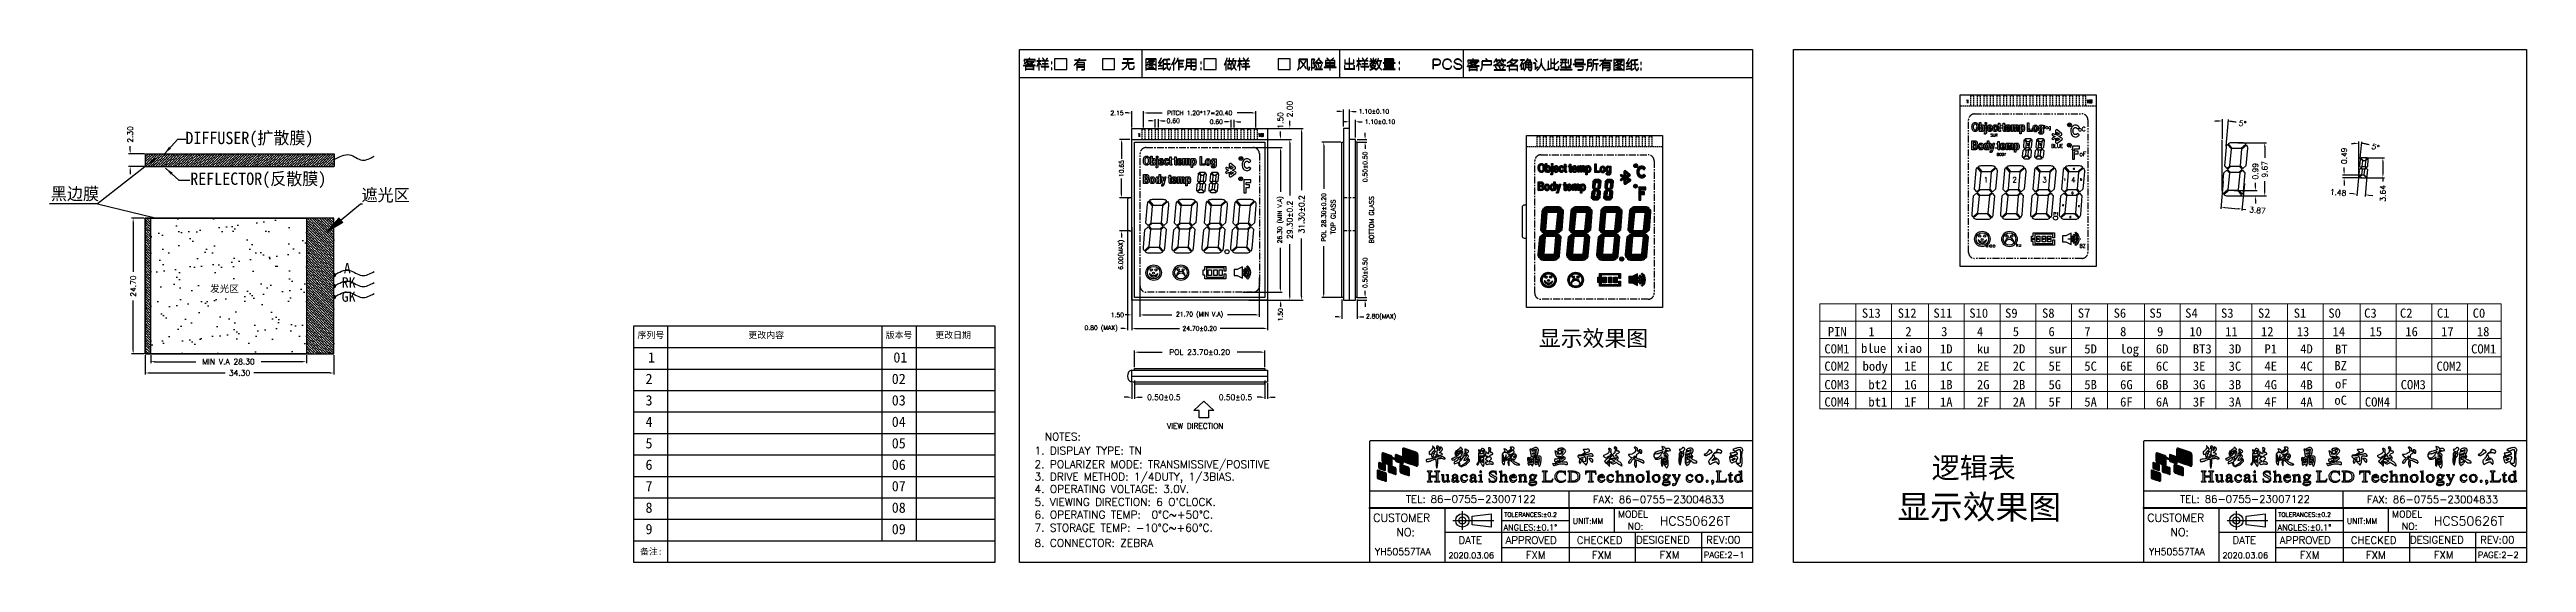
# Model space of a CAD drawing. Header units: millimetres. Extents: x 538 to 2776, y 409 to 1056.
# Drawn here: x 538.4 to 988.8, y 408.6 to 502 of the extents above; entities outside this region: 1.
import ezdxf
from ezdxf import colors
from ezdxf.entities.mleader import LeaderData, LeaderLine
from ezdxf.enums import TextEntityAlignment as Align
from ezdxf.math import Vec2, Vec3

# ---------------------------------------------------------------- set-up
doc = ezdxf.new("R2010")
doc.units = ezdxf.units.MM
for name, pattern in [('CENTER', [2, 1.25, -0.25, 0.25, -0.25]), ('DASHED', [0.75, 0.5, -0.25]), ('HIDDEN', [0.375, 0.25, -0.125]), ('PHANTOM', [2.5, 1.25, -0.25, 0.25, -0.25, 0.25, -0.25])]:
    doc.linetypes.add(name, pattern=pattern)
for name, color, linetype in [('00', 3, 'Continuous'), ('C', 7, 'Continuous'), ('D', 4, 'Continuous'), ('DIM', 4, 'Continuous'), ('DWG', 7, 'Continuous'), ('layer 1', 7, 'Continuous'), ('SH', 4, 'Continuous'), ('VA', 6, 'PHANTOM'), ('═╝▓Ò 1', 7, 'Continuous')]:
    doc.layers.add(name, color=color, linetype=linetype)
doc.styles.add('JJ', font='swisscbo.ttf')
doc.styles.add('RD', font='ROMAND.shx')
doc.styles.add('ROMANC', font='ROMANC.SHX')
doc.styles.add('ROMANS', font='ROMANS.shx')
doc.styles.add('ROMANT', font='ROMANT.shx', dxfattribs={"oblique": 10})
doc.styles.add('RS', font='romans.shx', dxfattribs={"width": 0.95})
doc.styles.add('style5', font='', dxfattribs={"height": 1.5})
doc.styles.add('WMF-宋体0', font='')
doc.styles.add('宋体', font='')
doc.styles.get('style5').set_extended_font_data('SimHei')
doc.styles.get('WMF-宋体0').set_extended_font_data('SimSun')
doc.styles.get('宋体').set_extended_font_data('SimSun')
doc.dimstyles.new('D02', dxfattribs={"dimtxt": 2, "dimasz": 1.5, "dimexe": 0.5, "dimexo": 0.8, "dimgap": 0.3, "dimtad": 0, "dimrnd": 0.01, "dimzin": 0, "dimdsep": 46, "dimtxsty": 'RD', "dimcen": 0.2, "dimclrt": 2, "dimadec": 0, "dimazin": 0, "dimtm": 1e-09, "dimtfac": 0.8, "dimtofl": 0, "dimtmove": 0, "dimatfit": 0, "dimfxl": 0, "dimtolj": 1, "dimarcsym": 0})
doc.dimstyles.new('ISO-25', dxfattribs={"dimtxt": 1, "dimasz": 0.7, "dimexe": 0.3, "dimexo": 0.2, "dimgap": 0.6, "dimtad": 0, "dimzin": 1, "dimdsep": 46, "dimtxsty": 'ROMANS', "dimcen": 0, "dimclrd": 256, "dimclre": 256, "dimclrt": 256, "dimadec": 0, "dimazin": 0, "dimtfac": 1, "dimtofl": 0, "dimtmove": 0, "dimatfit": 3, "dimfxl": 0, "dimlwd": -1, "dimlwe": -1, "dimarcsym": 0})
doc.dimstyles.new('LCDDIM', dxfattribs={"dimtxt": 0.8, "dimasz": 0.6, "dimexe": 0.33, "dimexo": 0.33, "dimgap": 0.264, "dimtad": 0, "dimzin": 0, "dimdsep": 46, "dimtxsty": 'ROMANS', "dimcen": 0, "dimadec": 0, "dimazin": 0, "dimtp": 0.2, "dimtm": 0.2, "dimtfac": 1, "dimtofl": 0, "dimtmove": 0, "dimatfit": 0, "dimldrblk": 'CLOSEDBLANK', "dimfxl": 0, "dimtolj": 1, "dimtzin": 0, "dimarcsym": 0})
pattern_1 = [(135, (1064.00067, -116.18903), (-0.61739261, 0.1683798), [0.79375, -0.15875, 0, -0.15875])]

msp = doc.modelspace()

# ---------------------------------------------------------------- texts
at = {"layer": 'D', "color": 7, "lineweight": 0, "style": 'WMF-宋体0'}
for s, height, p in [('PIN', 1.6796, (861.754, 449.77)), ('1', 1.68, (869.131, 449.77)), ('2', 1.68, (875.849, 449.77)), ('3', 1.68, (882.358, 449.77)), ('4', 1.68, (888.867, 449.77)), ('5', 1.68, (895.375, 449.77)), ('6', 1.68, (901.884, 449.77)), ('7', 1.68, (908.392, 449.77)), ('8', 1.68, (914.901, 449.77)), ('9', 1.68, (921.619, 449.77)), ('10', 1.6796, (927.498, 449.77)), ('11', 1.6796, (934.007, 449.77)), ('12', 1.6796, (940.515, 449.77)), ('13', 1.6796, (947.024, 449.77)), ('14', 1.6796, (953.532, 449.77)), ('15', 1.6796, (960.251, 449.77)), ('16', 1.6796, (966.76, 449.77)), ('17', 1.6796, (973.268, 449.77)), ('18', 1.6796, (979.777, 449.77)), ('1D', 1.6796, (882.148, 446.62)), ('2D', 1.6796, (895.375, 446.62)), ('5D', 1.6796, (908.392, 446.62)), ('6D', 1.6796, (921.409, 446.62)), ('3D', 1.6796, (934.637, 446.62)), ('4D', 1.6796, (947.654, 446.62)), ('1E', 1.6796, (875.639, 443.471)), ('1G', 1.6796, (875.639, 440.112)), ('1C', 1.6796, (882.148, 443.471)), ('1B', 1.6796, (882.148, 440.112)), ('2E', 1.6796, (888.867, 443.471)), ('2G', 1.6796, (888.867, 440.112)), ('2C', 1.6796, (895.375, 443.471)), ('2B', 1.6796, (895.375, 440.112)), ('5E', 1.6796, (901.884, 443.471)), ('5G', 1.6796, (901.884, 440.112)), ('5C', 1.6796, (908.392, 443.471)), ('5B', 1.6796, (908.392, 440.112)), ('6E', 1.6796, (914.901, 443.471)), ('6G', 1.6796, (914.901, 440.112)), ('6C', 1.6796, (921.409, 443.471)), ('6B', 1.6796, (921.409, 440.112)), ('3E', 1.6796, (928.128, 443.471)), ('3G', 1.6796, (928.128, 440.112)), ('3C', 1.6796, (934.637, 443.471)), ('3B', 1.6796, (934.637, 440.112)), ('4E', 1.6796, (941.145, 443.471)), ('4G', 1.6796, (941.145, 440.112)), ('4C', 1.6796, (947.654, 443.471)), ('4B', 1.6796, (947.654, 440.112)), ('1F', 1.6796, (875.639, 436.962)), ('1A', 1.6796, (882.148, 436.962)), ('2F', 1.6796, (888.867, 436.962)), ('2A', 1.6796, (895.375, 436.962)), ('5F', 1.6796, (901.884, 436.962)), ('5A', 1.6796, (908.392, 436.962)), ('6F', 1.6796, (914.901, 436.962)), ('6A', 1.6796, (921.409, 436.962)), ('3F', 1.6796, (928.128, 436.962)), ('3A', 1.6796, (934.637, 436.962)), ('4F', 1.6796, (941.145, 436.962)), ('4A', 1.6796, (947.654, 436.962))]:
    msp.add_text(s, height=height, dxfattribs=at).set_placement(p)
at = {"layer": 'D', "color": 3, "lineweight": 0, "style": 'WMF-宋体0'}
for s, p in [('S13', (867.948, 453.129)), ('S12', (874.457, 453.129)), ('S11', (880.965, 453.129)), ('S10', (887.474, 453.129)), ('S9', (893.982, 453.129)), ('S8', (900.701, 453.129)), ('S7', (907.209, 453.129)), ('S6', (913.718, 453.129)), ('S5', (920.227, 453.129)), ('S4', (926.735, 453.129)), ('S3', (933.244, 453.129)), ('S2', (939.962, 453.129)), ('S1', (946.471, 453.129)), ('S0', (952.77, 453.129)), ('blue', (867.795, 446.736)), ('xiao', (874.303, 446.736)), ('ku', (888.867, 446.62)), ('sur', (901.884, 446.62)), ('log', (914.901, 446.62)), ('BT3', (928.128, 446.62)), ('P1', (941.145, 446.62)), ('BT', (953.989, 446.559)), ('COM2', (861.124, 443.471)), ('body', (868.076, 443.471)), ('bt2', (869.131, 440.112)), ('BZ', (953.867, 443.577)), ('oF', (953.989, 440.261)), ('COM2', (972.428, 443.471)), ('bt1', (869.131, 436.962)), ('oC', (953.867, 437.278))]:
    msp.add_text(s, height=1.6796, dxfattribs=at).set_placement(p)
at = {"layer": 'D', "color": 4, "lineweight": 0, "style": 'WMF-宋体0'}
for s, p in [('C3', (959.278, 453.129)), ('C2', (965.787, 453.129)), ('C1', (972.505, 453.129)), ('C0', (979.014, 453.129)), ('COM1', (861.124, 446.62)), ('COM1', (978.727, 446.62))]:
    msp.add_text(s, height=1.6796, dxfattribs=at).set_placement(p)
at = {"layer": 'D', "color": 2, "lineweight": 0, "style": 'WMF-宋体0'}
for p in [(861.124, 440.112), (965.92, 440.112)]:
    msp.add_text('COM3', height=1.6796, dxfattribs=at).set_placement(p)
at = {"layer": 'D', "color": 1, "lineweight": 0, "style": 'WMF-宋体0'}
for p in [(861.124, 436.962), (959.411, 436.962)]:
    msp.add_text('COM4', height=1.6796, dxfattribs=at).set_placement(p)
at = {"layer": 'D', "color": 6, "style": 'ROMANC'}
msp.add_text('VIEW DIRECTION', height=0.9856, dxfattribs=at).set_placement((741.596, 432.929))
at = {"layer": 'DIM', "style": 'ROMANS'}
for s, p in [('1', (886.837, 492.205)), ('18', (908.703, 492.201)), ('1', (736.173, 486.074)), ('18', (758.04, 486.07))]:
    msp.add_text(s, height=0.6, dxfattribs=at).set_placement(p)
at = {"layer": 'DIM', "style": 'ROMANC'}
for s, height, p in [('SUR', 0.4783, (891.987, 486.359)), ('log', 0.6545, (901.738, 487.723)), ('oC', 0.7854, (907.959, 487.471)), ('BODY', 0.4783, (893.311, 482.858)), ('5', 0.385, (898.134, 484.662)), ('6', 0.385, (900.379, 484.662)), ('BLUE', 0.6545, (903.454, 484.395)), ('oF', 0.7854, (908.121, 482.938)), ('1', 0.957, (890.498, 478.227)), ('2', 0.957, (895.718, 478.227)), ('3', 0.957, (901.167, 478.227)), ('f', 0.385, (904.845, 478.264)), ('4', 0.957, (906.387, 478.227)), ('a', 0.385, (906.49, 480.283)), ('b', 0.385, (907.809, 478.32)), ('e', 0.385, (904.552, 473.666)), ('G', 0.385, (906.244, 475.829)), ('c', 0.385, (907.439, 473.508)), ('P1', 0.559, (903.25, 472.032)), ('d', 0.385, (905.86, 471.502)), ('xiao', 0.6573, (891.357, 466.301)), ('ku', 0.6573, (896.44, 466.413)), ('BT', 0.3287, (899.11, 467.46)), ('BT3', 0.3287, (900.025, 467.467)), ('BT2', 0.3287, (901.082, 467.474)), ('BT1', 0.3287, (902.117, 467.467)), ('BZ', 0.6573, (908.079, 466.203))]:
    msp.add_text(s, height=height, dxfattribs=at).set_placement(p, align=Align.MIDDLE)
for s, p in [('TOP GLASS', (771.807, 471.486)), ('BOTTOM GLASS', (778.779, 470.963))]:
    msp.add_text(s, height=0.864, rotation=90, dxfattribs=at).set_placement(p, align=Align.MIDDLE)
at = {"layer": 'DIM', "ltscale": 0.5, "char_height": 0.6, "width": 4.66006, "attachment_point": 1, "style": 'ROMANS'}
for s, insert in [('1', (887.008, 492.805)), ('18', (908.875, 492.801)), ('1', (736.345, 486.674)), ('18', (758.211, 486.67))]:
    msp.add_mtext(s, dxfattribs=dict(at, insert=insert))
at = {"layer": 'DIM', "attachment_point": 1}
for s, insert, char_height, width, style in [('{\\fSimSun|b0|i0|c134|p2;DIFFUSER(扩散膜)}', (563.097, 486.988), 2.25, 104.79684, 'RS'), ('{\\fSimSun|b0|i0|c134|p2;REFLECTOR(反散膜)}', (563.977, 479.562), 2.25, 104.79684, 'RS'), ('{\\fSimSun|b0|i0|c134|p2;黑边膜}', (538.652, 476.82), 2.25, 104.79684, 'RS'), ('{\\fSimSun|b0|i0|c134|p2;^I遮光区}', (586.136, 476.587), 2.25, 104.79684, 'RS'), ('RK', (591.503, 460.503), 1.875, 18.49904, '宋体'), ('A', (591.899, 463.069), 1.875, 18.49904, '宋体'), ('GK', (591.503, 457.903), 1.875, 18.49904, '宋体')]:
    msp.add_mtext(s, dxfattribs=dict(at, insert=insert, char_height=char_height, width=width, style=style))
at = {"layer": 'DWG', "linetype": 'ByBlock', "style": 'ROMANT'}
for s, height, p in [('     1. DISPLAY TYPE: TN', 1.40923, (712.242, 428.216)), ('NOTES:', 1.4092, (719.354, 430.782)), ('     2. POLARIZER MODE: TRANSMISSIVE/POSITIVE', 1.40923, (712.242, 425.755)), ('     3. DRIVE METHOD: 1/4DUTY, 1/3BIAS.', 1.40923, (712.242, 423.482)), ('     4. OPERATING VOLTAGE: 3.0V. ', 1.40923, (712.26, 421.237)), ("     5. VIEWING DIRECTION: 6 O'CLOCK.", 1.40923, (712.26, 418.885)), ('TEL: 86-0755-23007122', 1.34416, (785.049, 419.45)), ('FAX: 86-0755-23004833', 1.34416, (819.032, 419.374)), ('TEL: 86-0755-23007122', 1.34416, (925.798, 419.45)), ('FAX: 86-0755-23004833', 1.34416, (959.781, 419.374)), ('     6. OPERATING TEMP:  0%%DC~+50%%DC.', 1.40923, (712.242, 416.565)), ('     7. STORAGE TEMP: -10%%DC~+60%%DC.', 1.40923, (712.242, 414.179)), ('CUSTOMER', 1.4681, (779.092, 415.982)), ('NO:', 1.4681, (783.287, 413.357)), ('ANGLES:%%P0.1%%D', 1.08143, (802.772, 414.422)), ('TOLERANCES:%%P0.2', 0.80482, (802.927, 416.883)), ('UNIT:MM', 1.0237, (815.373, 415.589)), ('MODEL', 1.2358, (823.617, 416.759)), ('NO:', 1.2358, (825.372, 414.549)), ('HCS50626T', 1.6669, (831.194, 415.294)), ('CUSTOMER', 1.4681, (919.841, 415.982)), ('NO:', 1.4681, (924.036, 413.357)), ('ANGLES:%%P0.1%%D', 1.08143, (943.521, 414.422)), ('TOLERANCES:%%P0.2', 0.80482, (943.676, 416.883)), ('UNIT:MM', 1.0237, (956.122, 415.589)), ('MODEL', 1.2358, (964.366, 416.759)), ('NO:', 1.2358, (966.121, 414.549)), ('HCS50626T', 1.6669, (971.943, 415.294)), ('     8. CONNECTOR: ZEBRA', 1.40923, (712.242, 411.423)), ('YH50557TAA', 1.2332, (779.414, 409.92)), ('2020.03.06', 1.0753, (792.762, 409.331)), ('DATE', 1.3442, (794.602, 411.971)), ('APPROVED', 1.3442, (803.173, 411.966)), ('FXM', 1.3442, (806.826, 409.261)), ('CHECKED', 1.3442, (816.104, 411.966)), ('FXM', 1.3442, (818.861, 409.261)), ('DESIGENED', 1.3442, (826.866, 412.007)), ('FXM', 1.3442, (831.187, 409.279)), ('PAGE:2-1', 1.1178, (839.2, 409.391)), ('REV:00', 1.3442, (839.63, 412.007)), ('YH50557TAA', 1.2332, (920.163, 409.92)), ('2020.03.06', 1.0753, (933.512, 409.331)), ('DATE', 1.3442, (935.351, 411.971)), ('APPROVED', 1.3442, (943.923, 411.966)), ('FXM', 1.3442, (947.575, 409.261)), ('CHECKED', 1.3442, (956.853, 411.966)), ('FXM', 1.3442, (959.61, 409.261)), ('DESIGENED', 1.3442, (967.615, 412.007)), ('FXM', 1.3442, (971.936, 409.279)), ('PAGE:2-2', 1.1178, (979.949, 409.391)), ('REV:00', 1.3442, (980.379, 412.007))]:
    msp.add_text(s, height=height, dxfattribs=at).set_placement(p)
at = {"layer": 'DWG', "style": 'style5'}
msp.add_text('逻辑表', height=3.7407, dxfattribs=at).set_placement((880.62, 423.93))
at = {"layer": 'DWG', "color": 3, "insert": (567.583, 459.036), "char_height": 1.25, "attachment_point": 1, "style": 'JJ'}
msp.add_mtext_dynamic_manual_height_columns('{\\fSimSun|b0|i0|c134|p2;发光区}', width=26.35835, gutter_width=12.5, heights=[0], dxfattribs=at)
at = {"layer": 'DWG', "linetype": 'ByBlock', "attachment_point": 1}
for s, insert, char_height, width in [('{\\fSimSun|b0|i0|c134|p54;序列号}', (645.308, 450.547), 1.15798, 8.08026), ('{\\fSimSun|b0|i0|c134|p54;更改内容}', (665.469, 450.547), 1.15798, 8.08026), ('{\\fSimSun|b0|i0|c134|p54;版本号}', (690.436, 450.547), 1.15798, 8.08026), ('{\\fSimSun|b0|i0|c134|p54;更改日期}', (699.453, 450.547), 1.15798, 8.08026), ('1', (647.218, 446.847), 1.875, 10.88497), ('01', (691.834, 446.847), 1.8752, 10.88497), ('2', (646.764, 442.94), 1.875, 10.88497), ('02', (691.539, 442.94), 1.8752, 10.88497), ('3', (646.764, 439.033), 1.875, 10.88497), ('03', (691.539, 439.033), 1.8752, 10.88497), ('4', (646.764, 435.127), 1.875, 10.88497), ('04', (691.539, 435.127), 1.8752, 10.88497), ('5', (646.764, 431.22), 1.875, 10.88497), ('05', (691.539, 431.22), 1.8752, 10.88497), ('6', (646.764, 427.313), 1.875, 10.88497), ('06', (691.539, 427.313), 1.8752, 10.88497), ('07', (691.539, 423.406), 1.8752, 10.88497), ('8', (646.764, 419.5), 1.875, 10.88497), ('7', (646.764, 423.406), 1.875, 10.88497), ('08', (691.539, 419.5), 1.8752, 10.88497), ('9', (646.764, 415.593), 1.875, 10.88497), ('09', (691.539, 415.593), 1.8752, 10.88497), ('{\\fSimSun|b0|i0|c134|p54;备注:}', (645.785, 411.147), 1.15798, 8.08026)]:
    msp.add_mtext(s, dxfattribs=dict(at, insert=insert, char_height=char_height, width=width))
at = {"layer": 'DWG', "insert": (809.213, 450.841), "char_height": 2.91171, "width": 134.95793, "attachment_point": 1, "style": 'ROMANS'}
msp.add_mtext('{\\fSimSun|b0|i0|c134|p54;显示效果图}', dxfattribs=at)
at = {"layer": 'DWG', "linetype": 'ByBlock', "insert": (874.372, 420.877), "char_height": 4.36757, "width": 202.4369, "attachment_point": 1, "style": 'ROMANS'}
msp.add_mtext('{\\fSimSun|b0|i0|c134|p54;显示效果图}', dxfattribs=at)

# ---------------------------------------------------------------- blocks, each defined once
blk = doc.blocks.new('外框2')
h = blk.add_hatch()
h.set_pattern_fill('ANSI31', color=256, scale=0.014843, style=0)
h.set_pattern_definition([(45, (-221.27192, 228.49196), (-0.033323247, 0.033323247), [])])
h.paths.add_polyline_path([(8, -1.54), (7.96, -1.59), (7.93, -1.64), (7.89, -1.69), (7.85, -1.74), (7.81, -1.79), (7.77, -1.84), (7.73, -1.89), (7.69, -1.94), (7.64, -1.98), (7.6, -2.03), (7.55, -2.07), (7.5, -2.12), (7.45, -2.16), (7.47, -2.19), (7.51, -2.15), (7.56, -2.11), (7.61, -2.07), (7.65, -2.02), (7.7, -1.97), (7.74, -1.93), (7.78, -1.88), (7.82, -1.83), (7.82, -2.81), (7.86, -2.81), (7.86, -2.43), (8.84, -2.43), (8.84, -2.61), (8.84, -2.62), (8.83, -2.67), (8.81, -2.72), (8.78, -2.75), (8.72, -2.76), (8.65, -2.76), (8.45, -2.76), (8.45, -2.8), (8.65, -2.8), (8.72, -2.8), (8.78, -2.78), (8.82, -2.76), (8.85, -2.72), (8.87, -2.67), (8.87, -2.61), (8.87, -1.76), (7.88, -1.76), (7.89, -1.75), (7.93, -1.7), (7.97, -1.64), (8, -1.59), (8.04, -1.54), (8.07, -1.48), (9.11, -1.48), (9.11, -1.45), (8.09, -1.45), (8.1, -1.43), (8.13, -1.38), (8.16, -1.32), (8.18, -1.26), (8.21, -1.19), (8.18, -1.18), (8.17, -1.22), (8.14, -1.28), (8.11, -1.33), (8.08, -1.39), (8.05, -1.45), (7.5, -1.45), (7.5, -1.48), (8.03, -1.48)])
h.paths.add_polyline_path([(14.9, -1.98), (14.9, -2.48), (14.91, -2.54), (14.93, -2.59), (14.95, -2.63), (14.99, -2.67), (15.04, -2.69), (15.1, -2.7), (15.16, -2.71), (15.33, -2.71), (15.4, -2.7), (15.47, -2.69), (15.52, -2.67), (15.57, -2.64), (15.6, -2.61), (15.62, -2.56), (15.63, -2.51), (15.63, -2.49), (15.64, -2.42), (15.64, -2.36), (15.64, -2.3), (15.61, -2.3), (15.61, -2.31), (15.61, -2.37), (15.6, -2.44), (15.59, -2.5), (15.59, -2.52), (15.58, -2.57), (15.56, -2.61), (15.52, -2.64), (15.46, -2.66), (15.4, -2.67), (15.32, -2.67), (15.16, -2.67), (15.12, -2.67), (15.06, -2.66), (15.01, -2.64), (14.98, -2.61), (14.95, -2.56), (14.94, -2.51), (14.94, -2.44), (14.94, -1.98)])
h.paths.add_polyline_path([(14.14, -1.3), (14.14, -1.34), (14.78, -1.34), (14.78, -1.38), (14.78, -1.44), (14.77, -1.51), (14.77, -1.57), (14.76, -1.63), (14.75, -1.7), (14.75, -1.76), (14.74, -1.83), (14.02, -1.83), (14.02, -1.86), (14.73, -1.86), (14.72, -1.91), (14.71, -1.96), (14.69, -2.02), (14.67, -2.07), (14.64, -2.13), (14.62, -2.18), (14.59, -2.23), (14.56, -2.28), (14.52, -2.33), (14.48, -2.37), (14.44, -2.42), (14.4, -2.46), (14.35, -2.51), (14.31, -2.55), (14.25, -2.59), (14.2, -2.63), (14.14, -2.66), (14.08, -2.7), (14.02, -2.73), (14.03, -2.76), (14.06, -2.75), (14.12, -2.72), (14.18, -2.68), (14.23, -2.64), (14.29, -2.6), (14.34, -2.57), (14.39, -2.52), (14.43, -2.48), (14.48, -2.44), (14.52, -2.39), (14.55, -2.35), (14.59, -2.3), (14.62, -2.25), (14.65, -2.2), (14.68, -2.15), (14.7, -2.09), (14.72, -2.04), (14.74, -1.98), (14.75, -1.92), (14.77, -1.86), (15.64, -1.86), (15.64, -1.83), (14.77, -1.83), (14.78, -1.79), (14.79, -1.72), (14.79, -1.66), (14.8, -1.59), (14.81, -1.53), (14.81, -1.47), (14.81, -1.4), (14.82, -1.34), (15.52, -1.34), (15.52, -1.3)])
h.paths.add_polyline_path([(8.84, -2.08), (7.86, -2.08), (7.86, -1.79), (8.84, -1.79)], flags=16)
h.paths.add_polyline_path([(8.84, -2.39), (7.86, -2.39), (7.86, -2.11), (8.84, -2.11)], flags=16)
h.paths.add_polyline_path([(0.81, -2.3), (0.81, -2.83), (0.85, -2.83), (0.85, -2.71), (1.89, -2.71), (1.89, -2.83), (1.92, -2.83), (1.92, -2.3)])
h.paths.add_polyline_path([(0.85, -2.34), (1.89, -2.34), (1.89, -2.67), (0.85, -2.67)], flags=16)
h.paths.add_polyline_path([(1.09, -1.52), (1.05, -1.57), (1.01, -1.61), (0.97, -1.65), (0.92, -1.7), (0.88, -1.74), (0.83, -1.79), (0.77, -1.83), (0.72, -1.88), (0.66, -1.92), (0.67, -1.95), (0.71, -1.92), (0.76, -1.88), (0.81, -1.85), (0.86, -1.81), (0.91, -1.76), (0.94, -1.78), (0.98, -1.82), (1.03, -1.86), (1.09, -1.89), (1.14, -1.93), (1.2, -1.96), (1.26, -1.98), (1.32, -2.01), (1.3, -2.02), (1.25, -2.04), (1.2, -2.05), (1.15, -2.07), (1.09, -2.08), (1.03, -2.1), (0.97, -2.11), (0.91, -2.13), (0.84, -2.14), (0.77, -2.16), (0.62, -2.19), (0.54, -2.2), (0.55, -2.24), (0.56, -2.24), (0.63, -2.22), (0.7, -2.21), (0.77, -2.2), (0.84, -2.18), (0.9, -2.17), (0.97, -2.15), (1.03, -2.14), (1.09, -2.12), (1.15, -2.1), (1.21, -2.09), (1.26, -2.07), (1.31, -2.05), (1.37, -2.03), (1.38, -2.04), (1.43, -2.06), (1.48, -2.07), (1.54, -2.09), (1.59, -2.11), (1.65, -2.12), (1.71, -2.14), (1.78, -2.15), (1.84, -2.16), (1.91, -2.17), (1.98, -2.18), (2.05, -2.19), (2.12, -2.2), (2.19, -2.21), (2.2, -2.17), (2.16, -2.17), (2.08, -2.16), (2.01, -2.15), (1.94, -2.14), (1.87, -2.13), (1.8, -2.12), (1.74, -2.1), (1.68, -2.09), (1.62, -2.08), (1.57, -2.06), (1.51, -2.04), (1.46, -2.03), (1.42, -2.01), (1.47, -1.99), (1.53, -1.96), (1.59, -1.94), (1.65, -1.91), (1.71, -1.88), (1.76, -1.85), (1.82, -1.81), (1.87, -1.78), (1.92, -1.74), (1.97, -1.7), (1.97, -1.67), (1.01, -1.67), (1.02, -1.66), (1.06, -1.61), (1.1, -1.56), (1.14, -1.51), (1.11, -1.49)])
h.paths.add_polyline_path([(1.88, -1.72), (1.84, -1.76), (1.79, -1.79), (1.74, -1.82), (1.68, -1.85), (1.62, -1.88), (1.56, -1.91), (1.5, -1.94), (1.43, -1.97), (1.37, -1.99), (1.32, -1.97), (1.25, -1.94), (1.19, -1.91), (1.14, -1.88), (1.08, -1.85), (1.03, -1.82), (0.98, -1.78), (0.93, -1.74), (0.98, -1.7), (1.91, -1.7)], flags=16)
h.paths.add_polyline_path([(1.32, -1.19), (1.39, -1.39), (0.63, -1.39), (0.63, -1.65), (0.67, -1.65), (0.67, -1.42), (2.08, -1.42), (2.08, -1.65), (2.12, -1.65), (2.12, -1.39), (1.43, -1.39), (1.35, -1.18)])
h.paths.add_polyline_path([(2.72, -1.87), (2.93, -2.11), (2.96, -2.09), (2.75, -1.85)])
h.paths.add_polyline_path([(2.65, -1.18), (2.65, -1.56), (2.38, -1.56), (2.38, -1.59), (2.64, -1.59), (2.64, -1.61), (2.62, -1.68), (2.6, -1.74), (2.58, -1.8), (2.56, -1.86), (2.54, -1.92), (2.52, -1.98), (2.5, -2.04), (2.47, -2.1), (2.44, -2.16), (2.41, -2.21), (2.38, -2.27), (2.35, -2.32), (2.38, -2.34), (2.4, -2.31), (2.43, -2.26), (2.46, -2.2), (2.49, -2.14), (2.52, -2.09), (2.55, -2.03), (2.57, -1.97), (2.59, -1.91), (2.61, -1.85), (2.63, -1.78), (2.65, -1.72), (2.65, -2.82), (2.68, -2.82), (2.68, -1.59), (2.93, -1.59), (2.93, -1.56), (2.68, -1.56), (2.68, -1.18)])
h.paths.add_polyline_path([(3.77, -1.22), (3.74, -1.27), (3.7, -1.32), (3.66, -1.37), (3.58, -1.48), (3.54, -1.54), (3, -1.54), (3, -1.57), (3.47, -1.57), (3.47, -1.94), (3.07, -1.94), (3.07, -1.98), (3.47, -1.98), (3.47, -2.34), (2.94, -2.34), (2.94, -2.38), (3.47, -2.38), (3.47, -2.82), (3.5, -2.82), (3.5, -2.38), (4.01, -2.38), (4.01, -2.34), (3.5, -2.34), (3.5, -1.98), (3.9, -1.98), (3.9, -1.94), (3.5, -1.94), (3.5, -1.57), (3.97, -1.57), (3.97, -1.54), (3.58, -1.54), (3.61, -1.49), (3.66, -1.43), (3.71, -1.37), (3.74, -1.32), (3.78, -1.27), (3.81, -1.23), (3.83, -1.19), (3.81, -1.18)])
h.paths.add_polyline_path([(3.14, -1.2), (3.35, -1.46), (3.37, -1.44), (3.16, -1.18)], flags=17)
h.paths.add_polyline_path([(4.37, -2.49), (4.37, -2.78), (4.41, -2.78), (4.41, -2.49)])
h.paths.add_polyline_path([(4.37, -1.68), (4.37, -1.96), (4.41, -1.96), (4.41, -1.68)])
h.paths.add_polyline_path([(17.52, -2.39), (18.33, -2.55), (18.33, -2.52), (17.53, -2.35)], flags=0)
h.paths.add_polyline_path([(17.7, -2.15), (18.22, -2.27), (18.23, -2.24), (17.71, -2.12)], flags=0)
h.paths.add_polyline_path([(17.79, -1.38), (17.76, -1.43), (17.73, -1.48), (17.69, -1.53), (17.65, -1.57), (17.61, -1.62), (17.56, -1.67), (17.52, -1.72), (17.46, -1.77), (17.41, -1.81), (17.42, -1.84), (17.45, -1.82), (17.5, -1.78), (17.55, -1.73), (17.59, -1.69), (17.63, -1.64), (17.64, -1.66), (17.69, -1.71), (17.73, -1.76), (17.78, -1.8), (17.83, -1.84), (17.88, -1.87), (17.94, -1.9), (17.91, -1.91), (17.85, -1.94), (17.79, -1.96), (17.74, -1.98), (17.68, -2.01), (17.62, -2.03), (17.55, -2.05), (17.49, -2.07), (17.42, -2.09), (17.36, -2.1), (17.36, -2.13), (17.37, -2.13), (17.43, -2.12), (17.49, -2.1), (17.55, -2.09), (17.61, -2.07), (17.67, -2.05), (17.73, -2.02), (17.79, -2), (17.85, -1.98), (17.91, -1.95), (17.97, -1.92), (18, -1.93), (18.04, -1.95), (18.09, -1.97), (18.15, -1.99), (18.2, -2.01), (18.27, -2.03), (18.33, -2.05), (18.4, -2.07), (18.48, -2.09), (18.56, -2.11), (18.57, -2.08), (18.55, -2.07), (18.48, -2.06), (18.41, -2.04), (18.35, -2.02), (18.28, -2), (18.22, -1.98), (18.16, -1.96), (18.11, -1.94), (18.06, -1.92), (18.01, -1.9), (18.02, -1.89), (18.08, -1.86), (18.14, -1.82), (18.19, -1.79), (18.24, -1.75), (18.29, -1.71), (18.34, -1.67), (18.38, -1.63), (18.43, -1.59), (18.43, -1.55), (17.71, -1.55), (17.75, -1.5), (17.79, -1.45), (17.82, -1.4), (17.79, -1.38)], flags=0)
h.paths.add_polyline_path([(18.34, -1.62), (18.3, -1.66), (18.25, -1.7), (18.2, -1.74), (18.15, -1.77), (18.09, -1.81), (18.03, -1.84), (17.97, -1.88), (17.95, -1.87), (17.9, -1.84), (17.85, -1.8), (17.8, -1.76), (17.75, -1.72), (17.7, -1.67), (17.65, -1.62), (17.68, -1.59), (18.38, -1.59)], flags=0)
h.paths.add_polyline_path([(17.26, -1.3), (17.26, -2.82), (17.29, -2.82), (17.29, -2.68), (18.63, -2.68), (18.63, -2.82), (18.67, -2.82), (18.67, -1.3)])
h.paths.add_polyline_path([(17.29, -1.33), (18.63, -1.33), (18.63, -2.66), (17.29, -2.66)], flags=16)
h.paths.add_polyline_path([(18.94, -2.64), (18.95, -2.66), (19.54, -2.59), (19.54, -2.55)])
h.paths.add_polyline_path([(20.52, -1.31), (20.46, -1.32), (20.4, -1.33), (20.33, -1.34), (20.27, -1.34), (20.2, -1.35), (20.14, -1.36), (20.07, -1.36), (19.95, -1.38), (19.88, -1.38), (19.82, -1.39), (19.69, -1.39), (19.63, -1.4), (19.63, -2.74), (19.61, -2.78), (19.63, -2.8), (19.65, -2.79), (19.66, -2.76), (20.06, -2.56), (20.04, -2.53), (19.66, -2.73), (19.66, -2), (20.12, -2), (20.13, -2.08), (20.14, -2.16), (20.15, -2.25), (20.16, -2.32), (20.17, -2.39), (20.18, -2.45), (20.2, -2.51), (20.21, -2.56), (20.23, -2.6), (20.25, -2.64), (20.26, -2.67), (20.28, -2.7), (20.33, -2.75), (20.37, -2.78), (20.43, -2.8), (20.46, -2.79), (20.51, -2.77), (20.54, -2.72), (20.57, -2.65), (20.57, -2.64), (20.58, -2.59), (20.6, -2.51), (20.6, -2.47), (20.61, -2.42), (20.58, -2.41), (20.57, -2.46), (20.56, -2.53), (20.55, -2.59), (20.53, -2.64), (20.51, -2.71), (20.47, -2.75), (20.43, -2.76), (20.38, -2.75), (20.33, -2.72), (20.29, -2.66), (20.28, -2.64), (20.26, -2.6), (20.25, -2.55), (20.23, -2.5), (20.22, -2.45), (20.2, -2.38), (20.19, -2.32), (20.18, -2.25), (20.17, -2.17), (20.16, -2.09), (20.16, -2), (20.59, -2), (20.59, -1.96), (20.16, -1.96), (20.16, -1.93), (20.15, -1.87), (20.15, -1.81), (20.14, -1.74), (20.14, -1.4), (20.19, -1.39), (20.24, -1.38), (20.31, -1.38), (20.38, -1.37), (20.46, -1.36), (20.47, -1.36), (20.53, -1.35), (20.53, -1.31)])
h.paths.add_polyline_path([(19.33, -1.18), (19.3, -1.26), (19.26, -1.33), (19.23, -1.39), (19.19, -1.46), (19.16, -1.51), (19.13, -1.57), (19.1, -1.62), (19.06, -1.67), (19.03, -1.71), (19.01, -1.75), (18.98, -1.79), (18.96, -1.8), (18.94, -1.81), (18.96, -1.84), (19, -1.83), (19.34, -1.82), (19.33, -1.83), (19.27, -1.91), (19.22, -1.99), (19.17, -2.06), (19.13, -2.11), (19.09, -2.16), (19.06, -2.19), (19.04, -2.22), (19.03, -2.24), (18.99, -2.25), (19, -2.29), (19.03, -2.28), (19.05, -2.27), (19.5, -2.24), (19.5, -2.21), (19.08, -2.24), (19.1, -2.21), (19.14, -2.16), (19.18, -2.11), (19.22, -2.05), (19.26, -2), (19.29, -1.95), (19.33, -1.89), (19.36, -1.84), (19.4, -1.79), (19.43, -1.73), (19.46, -1.68), (19.49, -1.63), (19.52, -1.57), (19.49, -1.56), (19.47, -1.6), (19.46, -1.62), (19.42, -1.69), (19.39, -1.74), (19.36, -1.79), (19.02, -1.79), (19.05, -1.76), (19.08, -1.71), (19.11, -1.66), (19.14, -1.61), (19.18, -1.55), (19.21, -1.5), (19.24, -1.44), (19.27, -1.38), (19.3, -1.32), (19.33, -1.26), (19.37, -1.19), (19.34, -1.18)])
h.paths.add_polyline_path([(20.11, -1.46), (20.11, -1.53), (20.11, -1.6), (20.11, -1.66), (20.11, -1.73), (20.11, -1.79), (20.12, -1.85), (20.12, -1.91), (20.12, -1.96), (19.66, -1.96), (19.66, -1.43), (19.7, -1.43), (19.75, -1.43), (19.8, -1.42), (19.87, -1.42), (19.94, -1.41), (20.02, -1.4), (20.11, -1.4)], flags=16)
h.paths.add_polyline_path([(21.17, -1.24), (21.14, -1.3), (21.12, -1.37), (21.1, -1.43), (21.07, -1.5), (21.05, -1.56), (21.02, -1.62), (20.99, -1.68), (20.97, -1.73), (20.94, -1.79), (20.91, -1.84), (20.88, -1.9), (20.85, -1.95), (20.82, -2), (20.79, -2.05), (20.75, -2.1), (20.78, -2.12), (20.8, -2.1), (20.83, -2.05), (20.86, -2), (20.89, -1.95), (20.92, -1.89), (20.96, -1.83), (20.99, -1.77), (21.02, -1.7), (21.02, -2.81), (21.06, -2.81), (21.06, -1.62), (21.06, -1.62), (21.09, -1.56), (21.11, -1.5), (21.14, -1.44), (21.16, -1.38), (21.18, -1.32), (21.2, -1.26), (21.22, -1.2), (21.18, -1.18)])
h.paths.add_polyline_path([(21.61, -1.21), (21.59, -1.27), (21.57, -1.33), (21.54, -1.4), (21.51, -1.46), (21.49, -1.52), (21.46, -1.57), (21.43, -1.63), (21.4, -1.69), (21.37, -1.74), (21.34, -1.79), (21.3, -1.84), (21.27, -1.89), (21.23, -1.94), (21.26, -1.96), (21.29, -1.93), (21.32, -1.88), (21.36, -1.83), (21.39, -1.77), (21.42, -1.72), (21.46, -1.66), (21.49, -1.6), (21.52, -1.54), (21.74, -1.54), (21.74, -2.82), (21.77, -2.82), (21.77, -2.38), (22.37, -2.38), (22.37, -2.34), (21.77, -2.34), (21.77, -1.96), (22.32, -1.96), (22.32, -1.92), (21.77, -1.92), (21.77, -1.54), (22.42, -1.54), (22.42, -1.5), (21.53, -1.5), (21.53, -1.49), (21.56, -1.43), (21.58, -1.37), (21.61, -1.31), (21.63, -1.25), (21.65, -1.19), (21.62, -1.18)])
h.paths.add_polyline_path([(22.8, -1.32), (22.8, -2.07), (22.8, -2.15), (22.79, -2.23), (22.79, -2.3), (22.78, -2.36), (22.77, -2.42), (22.76, -2.47), (22.75, -2.51), (22.75, -2.53), (22.73, -2.58), (22.7, -2.63), (22.67, -2.68), (22.63, -2.74), (22.58, -2.8), (22.61, -2.82), (22.64, -2.78), (22.68, -2.73), (22.71, -2.68), (22.74, -2.62), (22.77, -2.57), (22.79, -2.51), (22.8, -2.45), (22.82, -2.39), (22.82, -2.33), (22.82, -2.26), (23.43, -2.26), (23.43, -2.76), (23.46, -2.76), (23.46, -2.26), (24.06, -2.26), (24.06, -2.6), (24.06, -2.66), (24.04, -2.71), (24.01, -2.74), (23.95, -2.75), (23.89, -2.76), (23.86, -2.75), (23.78, -2.75), (23.68, -2.75), (23.68, -2.78), (23.78, -2.78), (23.83, -2.79), (23.89, -2.79), (23.94, -2.79), (24, -2.78), (24.04, -2.75), (24.08, -2.71), (24.09, -2.66), (24.1, -2.6), (24.1, -1.32)])
h.paths.add_polyline_path([(23.43, -2.22), (22.82, -2.22), (22.82, -2.14), (22.83, -2.11), (22.83, -2.05), (22.83, -1.81), (23.43, -1.81)], flags=16)
h.paths.add_polyline_path([(23.46, -1.81), (24.06, -1.81), (24.06, -2.22), (23.46, -2.22)], flags=16)
h.paths.add_polyline_path([(23.43, -1.78), (22.83, -1.78), (22.83, -1.35), (23.43, -1.35)], flags=16)
h.paths.add_polyline_path([(23.46, -1.35), (24.06, -1.35), (24.06, -1.78), (23.46, -1.78)], flags=16)
h.paths.add_polyline_path([(24.78, -2.49), (24.78, -2.78), (24.82, -2.78), (24.82, -2.49)])
h.paths.add_polyline_path([(24.78, -1.68), (24.78, -1.96), (24.82, -1.96), (24.82, -1.68)])
h.paths.add_polyline_path([(29.2, -1.21), (29.19, -1.27), (29.17, -1.33), (29.15, -1.39), (29.13, -1.46), (29.11, -1.52), (29.09, -1.58), (29.07, -1.64), (29.04, -1.7), (29.02, -1.75), (28.99, -1.81), (28.96, -1.87), (28.93, -1.93), (28.96, -1.94), (28.97, -1.92), (29, -1.87), (29.03, -1.81), (29.05, -1.75), (29.08, -1.69), (29.08, -1.7), (29.09, -1.77), (29.1, -1.85), (29.11, -1.91), (29.13, -1.98), (29.14, -2.04), (29.16, -2.11), (29.18, -2.16), (29.2, -2.22), (29.22, -2.27), (29.24, -2.32), (29.27, -2.37), (29.25, -2.41), (29.21, -2.45), (29.18, -2.49), (29.14, -2.54), (29.1, -2.59), (29.06, -2.64), (29.01, -2.69), (28.95, -2.74), (28.9, -2.8), (28.92, -2.82), (28.95, -2.79), (29.01, -2.74), (29.06, -2.69), (29.1, -2.64), (29.14, -2.6), (29.18, -2.55), (29.22, -2.5), (29.26, -2.45), (29.29, -2.41), (29.31, -2.44), (29.33, -2.49), (29.36, -2.53), (29.4, -2.58), (29.44, -2.63), (29.48, -2.69), (29.53, -2.75), (29.59, -2.81), (29.62, -2.78), (29.62, -2.78), (29.56, -2.72), (29.51, -2.66), (29.46, -2.61), (29.42, -2.56), (29.39, -2.51), (29.36, -2.46), (29.33, -2.41), (29.31, -2.37), (29.32, -2.36), (29.34, -2.31), (29.37, -2.27), (29.39, -2.21), (29.41, -2.16), (29.43, -2.1), (29.45, -2.05), (29.47, -1.98), (29.48, -1.92), (29.49, -1.85), (29.5, -1.79), (29.51, -1.71), (29.52, -1.64), (29.52, -1.57), (29.63, -1.57), (29.63, -1.53), (29.14, -1.53), (29.15, -1.49), (29.17, -1.43), (29.19, -1.36), (29.21, -1.3), (29.23, -1.24), (29.24, -1.18), (29.21, -1.18)])
h.paths.add_polyline_path([(28.84, -2.54), (28.48, -2.54), (28.48, -2.05), (28.84, -2.05)], flags=16)
h.paths.add_polyline_path([(28.64, -1.18), (28.64, -1.56), (28.39, -1.56), (28.39, -1.59), (28.64, -1.59), (28.64, -2.01), (28.45, -2.01), (28.45, -2.69), (28.48, -2.69), (28.48, -2.58), (28.84, -2.58), (28.84, -2.68), (28.88, -2.68), (28.88, -2.01), (28.68, -2.01), (28.68, -1.59), (28.95, -1.59), (28.95, -1.56), (28.68, -1.56), (28.68, -1.18)])
h.paths.add_polyline_path([(28.3, -1.21), (28.29, -1.28), (28.27, -1.35), (28.25, -1.41), (28.23, -1.48), (28.21, -1.54), (28.18, -1.6), (28.16, -1.66), (28.14, -1.72), (28.12, -1.78), (28.09, -1.84), (28.07, -1.89), (28.04, -1.95), (28.01, -2), (27.99, -2.05), (27.96, -2.1), (27.99, -2.12), (27.99, -2.11), (28.02, -2.06), (28.05, -2.01), (28.08, -1.95), (28.1, -1.9), (28.13, -1.83), (28.16, -1.77), (28.18, -1.71), (28.18, -2.82), (28.22, -2.82), (28.22, -1.62), (28.24, -1.57), (28.25, -1.51), (28.27, -1.45), (28.29, -1.39), (28.31, -1.33), (28.33, -1.26), (28.35, -1.19), (28.31, -1.18)])
h.paths.add_polyline_path([(29.48, -1.62), (29.48, -1.69), (29.47, -1.76), (29.46, -1.83), (29.45, -1.89), (29.44, -1.96), (29.42, -2.02), (29.41, -2.08), (29.39, -2.14), (29.36, -2.19), (29.34, -2.24), (29.31, -2.29), (29.29, -2.34), (29.27, -2.3), (29.25, -2.25), (29.22, -2.2), (29.21, -2.15), (29.19, -2.09), (29.17, -2.03), (29.16, -1.97), (29.14, -1.9), (29.13, -1.83), (29.12, -1.76), (29.12, -1.69), (29.11, -1.62), (29.13, -1.57), (29.49, -1.57)], flags=16)
h.paths.add_polyline_path([(30.14, -1.87), (30.35, -2.11), (30.38, -2.09), (30.16, -1.85)])
h.paths.add_polyline_path([(30.06, -1.18), (30.06, -1.56), (29.8, -1.56), (29.8, -1.59), (30.06, -1.59), (30.05, -1.61), (30.04, -1.68), (30.02, -1.74), (30, -1.8), (29.98, -1.86), (29.96, -1.92), (29.94, -1.98), (29.91, -2.04), (29.89, -2.1), (29.86, -2.16), (29.83, -2.21), (29.8, -2.27), (29.77, -2.32), (29.8, -2.34), (29.82, -2.31), (29.85, -2.26), (29.88, -2.2), (29.91, -2.14), (29.94, -2.09), (29.96, -2.03), (29.99, -1.97), (30.01, -1.91), (30.03, -1.85), (30.05, -1.78), (30.06, -1.72), (30.06, -2.82), (30.1, -2.82), (30.1, -1.59), (30.35, -1.59), (30.35, -1.56), (30.1, -1.56), (30.1, -1.18)])
h.paths.add_polyline_path([(31.19, -1.22), (31.16, -1.27), (31.12, -1.32), (31.08, -1.37), (31.04, -1.42), (31, -1.48), (30.96, -1.54), (30.42, -1.54), (30.42, -1.57), (30.89, -1.57), (30.89, -1.94), (30.49, -1.94), (30.49, -1.98), (30.89, -1.98), (30.89, -2.34), (30.36, -2.34), (30.36, -2.38), (30.89, -2.38), (30.89, -2.82), (30.92, -2.82), (30.92, -2.38), (31.43, -2.38), (31.43, -2.34), (30.92, -2.34), (30.92, -1.98), (31.32, -1.98), (31.32, -1.94), (30.92, -1.94), (30.92, -1.57), (31.39, -1.57), (31.39, -1.54), (31, -1.54), (31.03, -1.49), (31.08, -1.43), (31.13, -1.37), (31.16, -1.32), (31.2, -1.27), (31.23, -1.23), (31.25, -1.19), (31.23, -1.18)])
h.paths.add_polyline_path([(30.56, -1.2), (30.77, -1.46), (30.79, -1.44), (30.58, -1.18)], flags=17)
h.paths.add_polyline_path([(38.17, -1.33), (38.17, -1.86), (38.17, -1.94), (38.17, -2.02), (38.16, -2.09), (38.16, -2.16), (38.16, -2.22), (38.15, -2.28), (38.14, -2.34), (38.14, -2.39), (38.13, -2.43), (38.12, -2.46), (38.1, -2.52), (38.08, -2.58), (38.06, -2.63), (38.03, -2.69), (38, -2.75), (37.96, -2.81), (37.98, -2.83), (38.01, -2.79), (38.04, -2.73), (38.08, -2.67), (38.1, -2.61), (38.13, -2.56), (38.15, -2.5), (38.16, -2.44), (38.16, -2.44), (38.17, -2.39), (38.18, -2.34), (38.19, -2.29), (38.19, -2.23), (38.2, -2.16), (38.2, -2.09), (38.2, -2.02), (38.2, -1.94), (38.2, -1.86), (38.2, -1.37), (39.3, -1.37), (39.3, -2.08), (39.3, -2.15), (39.3, -2.24), (39.31, -2.32), (39.31, -2.4), (39.32, -2.46), (39.32, -2.52), (39.33, -2.58), (39.34, -2.62), (39.35, -2.67), (39.36, -2.7), (39.39, -2.76), (39.43, -2.8), (39.48, -2.81), (39.48, -2.81), (39.53, -2.8), (39.56, -2.76), (39.58, -2.68), (39.59, -2.67), (39.6, -2.61), (39.61, -2.55), (39.62, -2.48), (39.63, -2.41), (39.59, -2.41), (39.59, -2.43), (39.58, -2.5), (39.57, -2.56), (39.56, -2.62), (39.55, -2.68), (39.54, -2.7), (39.52, -2.76), (39.48, -2.78), (39.47, -2.78), (39.43, -2.75), (39.39, -2.69), (39.38, -2.67), (39.37, -2.63), (39.37, -2.58), (39.36, -2.53), (39.35, -2.47), (39.35, -2.4), (39.34, -2.33), (39.34, -2.25), (39.34, -2.17), (39.34, -1.33)])
h.paths.add_polyline_path([(39.08, -1.56), (39.05, -1.6), (39.02, -1.65), (38.99, -1.71), (38.96, -1.76), (38.92, -1.81), (38.88, -1.87), (38.84, -1.92), (38.8, -1.98), (38.76, -2.04), (38.74, -2.01), (38.68, -1.93), (38.63, -1.86), (38.58, -1.8), (38.54, -1.74), (38.5, -1.69), (38.47, -1.65), (38.44, -1.61), (38.41, -1.58), (38.4, -1.56), (38.37, -1.58), (38.39, -1.61), (38.43, -1.66), (38.51, -1.77), (38.55, -1.82), (38.59, -1.87), (38.63, -1.92), (38.67, -1.97), (38.74, -2.07), (38.73, -2.08), (38.69, -2.14), (38.64, -2.2), (38.59, -2.26), (38.55, -2.31), (38.51, -2.36), (38.46, -2.41), (38.42, -2.46), (38.38, -2.5), (38.35, -2.54), (38.31, -2.58), (38.27, -2.61), (38.3, -2.64), (38.3, -2.63), (38.34, -2.59), (38.38, -2.55), (38.42, -2.51), (38.46, -2.47), (38.5, -2.42), (38.54, -2.37), (38.58, -2.32), (38.63, -2.27), (38.67, -2.21), (38.72, -2.16), (38.76, -2.1), (38.77, -2.1), (38.82, -2.17), (38.86, -2.23), (38.9, -2.29), (38.94, -2.34), (38.98, -2.4), (39.02, -2.45), (39.05, -2.5), (39.08, -2.54), (39.11, -2.59), (39.14, -2.63), (39.17, -2.61), (39.16, -2.59), (39.12, -2.53), (39.08, -2.48), (39.04, -2.42), (39, -2.37), (38.96, -2.32), (38.92, -2.26), (38.88, -2.22), (38.85, -2.17), (38.81, -2.12), (38.78, -2.08), (38.81, -2.03), (38.85, -1.98), (38.89, -1.93), (38.92, -1.87), (38.96, -1.82), (39.03, -1.71), (39.06, -1.66), (39.1, -1.6), (39.13, -1.54), (39.1, -1.53)], flags=17)
h.paths.add_polyline_path([(39.87, -1.33), (39.87, -2.83), (39.91, -2.83), (39.91, -1.36), (40.26, -1.36), (40.09, -1.88), (40.11, -1.9), (40.15, -1.95), (40.19, -2.01), (40.22, -2.07), (40.24, -2.12), (40.26, -2.18), (40.27, -2.24), (40.27, -2.29), (40.27, -2.34), (40.26, -2.4), (40.24, -2.45), (40.2, -2.48), (40.15, -2.49), (40.09, -2.49), (40.03, -2.49), (39.97, -2.49), (39.97, -2.52), (40.03, -2.53), (40.09, -2.53), (40.12, -2.53), (40.18, -2.52), (40.23, -2.5), (40.26, -2.47), (40.29, -2.42), (40.3, -2.37), (40.31, -2.29), (40.3, -2.27), (40.3, -2.21), (40.29, -2.16), (40.27, -2.1), (40.24, -2.04), (40.21, -1.99), (40.17, -1.93), (40.13, -1.88), (40.29, -1.36), (40.29, -1.33)])
h.paths.add_polyline_path([(40.42, -2.08), (40.59, -2.56), (40.62, -2.55), (40.45, -2.07)], flags=17)
h.paths.add_polyline_path([(41.24, -2.09), (41.22, -2.14), (41.2, -2.22), (41.17, -2.29), (41.14, -2.37), (41.11, -2.44), (41.08, -2.5), (41.06, -2.56), (41.04, -2.61), (41.02, -2.65), (41.01, -2.68), (40.32, -2.68), (40.32, -2.72), (41.39, -2.72), (41.39, -2.68), (41.05, -2.68), (41.06, -2.65), (41.08, -2.61), (41.1, -2.55), (41.13, -2.49), (41.16, -2.41), (41.19, -2.33), (41.2, -2.31), (41.23, -2.23), (41.25, -2.17), (41.27, -2.12), (41.29, -2.08), (41.25, -2.06)])
h.paths.add_polyline_path([(40.76, -2.03), (40.89, -2.47), (40.93, -2.46), (40.8, -2.02)])
h.paths.add_polyline_path([(40.51, -1.82), (40.51, -1.86), (41.2, -1.86), (41.2, -1.82)], flags=17)
h.paths.add_polyline_path([(40.86, -1.2), (40.83, -1.26), (40.8, -1.31), (40.77, -1.36), (40.73, -1.41), (40.69, -1.46), (40.66, -1.51), (40.61, -1.55), (40.57, -1.6), (40.53, -1.65), (40.48, -1.69), (40.43, -1.74), (40.38, -1.78), (40.32, -1.83), (40.27, -1.87), (40.29, -1.9), (40.3, -1.89), (40.35, -1.85), (40.41, -1.81), (40.46, -1.76), (40.51, -1.72), (40.55, -1.67), (40.6, -1.62), (40.64, -1.58), (40.68, -1.53), (40.72, -1.48), (40.76, -1.43), (40.79, -1.38), (40.83, -1.33), (40.86, -1.28), (40.88, -1.33), (40.92, -1.38), (40.95, -1.44), (40.99, -1.49), (41.03, -1.54), (41.07, -1.58), (41.12, -1.63), (41.16, -1.68), (41.21, -1.72), (41.25, -1.76), (41.3, -1.8), (41.36, -1.85), (41.41, -1.88), (41.43, -1.86), (41.38, -1.82), (41.33, -1.78), (41.27, -1.73), (41.22, -1.69), (41.18, -1.65), (41.13, -1.6), (41.09, -1.55), (41.05, -1.51), (41.01, -1.46), (40.97, -1.41), (40.94, -1.36), (40.9, -1.31), (40.87, -1.25), (40.91, -1.19), (40.87, -1.18)])
h.paths.add_polyline_path([(42.39, -2.15), (41.83, -2.15), (41.83, -1.85), (42.39, -1.85)], flags=16)
h.paths.add_polyline_path([(42.43, -1.85), (43.01, -1.85), (43.01, -2.15), (42.43, -2.15)], flags=16)
h.paths.add_polyline_path([(42.39, -1.81), (41.83, -1.81), (41.83, -1.52), (42.39, -1.52)], flags=16)
h.paths.add_polyline_path([(43.01, -1.81), (42.43, -1.81), (42.43, -1.52), (43.01, -1.52)], flags=16)
h.paths.add_polyline_path([(42.81, -1.22), (42.76, -1.27), (42.71, -1.33), (42.66, -1.37), (42.62, -1.42), (42.58, -1.45), (42.55, -1.49), (41.79, -1.49), (41.79, -2.18), (42.39, -2.18), (42.39, -2.44), (41.6, -2.44), (41.6, -2.47), (42.39, -2.47), (42.39, -2.83), (42.43, -2.83), (42.43, -2.47), (43.23, -2.47), (43.23, -2.44), (42.43, -2.44), (42.43, -2.18), (43.04, -2.18), (43.04, -1.49), (42.6, -1.49), (42.66, -1.43), (42.7, -1.38), (42.75, -1.33), (42.79, -1.29), (42.83, -1.24), (42.87, -1.2), (42.84, -1.18)])
h.paths.add_polyline_path([(41.96, -1.2), (42.2, -1.44), (42.22, -1.41), (41.99, -1.18)], flags=17)
h.paths.add_polyline_path([(57.09, -1.35), (57.15, -1.37), (57.21, -1.38), (57.26, -1.41), (57.31, -1.43), (57.35, -1.47), (57.38, -1.51), (57.41, -1.55), (57.43, -1.6), (57.45, -1.66), (57.45, -1.72), (57.45, -1.76), (57.45, -1.82), (57.43, -1.87), (57.41, -1.92), (57.39, -1.96), (57.35, -2), (57.32, -2.03), (57.27, -2.06), (57.22, -2.07), (57.16, -2.09), (57.09, -2.1), (57.01, -2.1), (56.51, -2.1), (56.51, -1.35), (57.01, -1.35)], flags=16)
h.paths.add_polyline_path([(56.48, -1.31), (56.48, -2.68), (56.51, -2.68), (56.51, -2.13), (57.01, -2.13), (57.06, -2.13), (57.13, -2.13), (57.19, -2.12), (57.25, -2.1), (57.3, -2.08), (57.34, -2.06), (57.38, -2.02), (57.42, -1.99), (57.44, -1.94), (57.46, -1.9), (57.48, -1.84), (57.49, -1.79), (57.49, -1.72), (57.48, -1.67), (57.47, -1.61), (57.45, -1.56), (57.43, -1.51), (57.4, -1.47), (57.36, -1.43), (57.32, -1.4), (57.27, -1.37), (57.21, -1.35), (57.15, -1.33), (57.09, -1.32), (57.01, -1.31)])
h.paths.add_polyline_path([(58.37, -1.31), (58.31, -1.32), (58.25, -1.33), (58.2, -1.35), (58.15, -1.37), (58.1, -1.39), (58.05, -1.42), (58.01, -1.46), (57.98, -1.49), (57.94, -1.53), (57.91, -1.58), (57.88, -1.63), (57.86, -1.68), (57.84, -1.74), (57.82, -1.8), (57.81, -1.86), (57.8, -1.93), (57.79, -2), (57.79, -2.04), (57.8, -2.11), (57.81, -2.18), (57.83, -2.24), (57.84, -2.3), (57.86, -2.35), (57.89, -2.4), (57.92, -2.45), (57.95, -2.49), (57.99, -2.53), (58.02, -2.56), (58.07, -2.59), (58.11, -2.62), (58.16, -2.65), (58.22, -2.66), (58.28, -2.68), (58.34, -2.69), (58.4, -2.7), (58.45, -2.7), (58.52, -2.69), (58.58, -2.68), (58.64, -2.67), (58.7, -2.65), (58.75, -2.63), (58.8, -2.6), (58.84, -2.56), (58.88, -2.52), (58.91, -2.48), (58.94, -2.43), (58.97, -2.38), (58.99, -2.32), (59.01, -2.26), (58.97, -2.25), (58.96, -2.31), (58.93, -2.37), (58.91, -2.42), (58.88, -2.47), (58.84, -2.51), (58.8, -2.55), (58.76, -2.58), (58.71, -2.61), (58.66, -2.63), (58.6, -2.64), (58.54, -2.66), (58.47, -2.66), (58.4, -2.66), (58.35, -2.66), (58.29, -2.65), (58.23, -2.64), (58.18, -2.62), (58.13, -2.6), (58.08, -2.57), (58.04, -2.54), (58, -2.5), (57.96, -2.47), (57.93, -2.42), (57.9, -2.38), (57.88, -2.32), (57.86, -2.27), (57.85, -2.21), (57.83, -2.15), (57.83, -2.08), (57.82, -2), (57.82, -1.97), (57.83, -1.9), (57.85, -1.83), (57.86, -1.77), (57.88, -1.71), (57.91, -1.66), (57.93, -1.61), (57.97, -1.56), (58, -1.52), (58.04, -1.48), (58.08, -1.45), (58.12, -1.42), (58.17, -1.39), (58.22, -1.37), (58.28, -1.35), (58.34, -1.34), (58.4, -1.33), (58.43, -1.33), (58.49, -1.34), (58.56, -1.35), (58.61, -1.37), (58.67, -1.39), (58.72, -1.42), (58.76, -1.46), (58.81, -1.49), (58.85, -1.54), (58.88, -1.59), (58.92, -1.64), (58.95, -1.7), (58.97, -1.69), (58.97, -1.68), (58.94, -1.63), (58.91, -1.57), (58.88, -1.52), (58.84, -1.48), (58.8, -1.44), (58.75, -1.41), (58.7, -1.38), (58.65, -1.35), (58.59, -1.33), (58.53, -1.32), (58.47, -1.31), (58.4, -1.3)])
h.paths.add_polyline_path([(59.85, -1.3), (59.77, -1.3), (59.7, -1.31), (59.64, -1.33), (59.58, -1.35), (59.53, -1.38), (59.49, -1.41), (59.45, -1.45), (59.43, -1.49), (59.4, -1.53), (59.39, -1.59), (59.38, -1.64), (59.38, -1.65), (59.38, -1.7), (59.39, -1.74), (59.41, -1.78), (59.44, -1.82), (59.47, -1.85), (59.52, -1.88), (59.57, -1.91), (59.63, -1.94), (59.7, -1.96), (59.78, -1.99), (59.86, -2), (59.88, -2.01), (59.97, -2.03), (60.05, -2.05), (60.12, -2.07), (60.18, -2.1), (60.23, -2.12), (60.28, -2.15), (60.31, -2.19), (60.34, -2.22), (60.35, -2.26), (60.36, -2.3), (60.36, -2.34), (60.36, -2.36), (60.35, -2.42), (60.34, -2.46), (60.32, -2.5), (60.29, -2.54), (60.26, -2.57), (60.21, -2.6), (60.16, -2.62), (60.1, -2.64), (60.04, -2.65), (59.96, -2.66), (59.88, -2.66), (59.82, -2.66), (59.75, -2.65), (59.69, -2.64), (59.63, -2.62), (59.58, -2.6), (59.53, -2.57), (59.49, -2.54), (59.45, -2.5), (59.42, -2.45), (59.39, -2.4), (59.37, -2.35), (59.35, -2.29), (59.32, -2.3), (59.33, -2.33), (59.35, -2.39), (59.38, -2.44), (59.41, -2.49), (59.45, -2.53), (59.48, -2.57), (59.53, -2.61), (59.58, -2.63), (59.63, -2.66), (59.68, -2.68), (59.75, -2.69), (59.81, -2.7), (59.88, -2.7), (59.9, -2.7), (59.98, -2.69), (60.05, -2.69), (60.12, -2.67), (60.17, -2.66), (60.23, -2.63), (60.27, -2.61), (60.31, -2.57), (60.34, -2.54), (60.36, -2.5), (60.38, -2.45), (60.39, -2.4), (60.4, -2.34), (60.4, -2.3), (60.39, -2.26), (60.37, -2.22), (60.35, -2.18), (60.32, -2.15), (60.28, -2.11), (60.23, -2.08), (60.17, -2.06), (60.11, -2.03), (60.04, -2.01), (59.96, -1.99), (59.87, -1.97), (59.83, -1.96), (59.75, -1.94), (59.68, -1.92), (59.61, -1.89), (59.55, -1.87), (59.51, -1.84), (59.47, -1.8), (59.44, -1.77), (59.42, -1.73), (59.41, -1.69), (59.41, -1.64), (59.41, -1.63), (59.42, -1.58), (59.44, -1.53), (59.47, -1.48), (59.5, -1.45), (59.54, -1.41), (59.59, -1.39), (59.65, -1.37), (59.71, -1.35), (59.78, -1.34), (59.86, -1.33), (59.92, -1.34), (59.99, -1.35), (60.04, -1.37), (60.1, -1.39), (60.15, -1.42), (60.19, -1.45), (60.23, -1.49), (60.27, -1.54), (60.3, -1.59), (60.33, -1.65), (60.37, -1.64), (60.35, -1.6), (60.32, -1.54), (60.28, -1.49), (60.24, -1.45), (60.2, -1.41), (60.15, -1.38), (60.1, -1.35), (60.05, -1.33), (59.99, -1.31), (59.92, -1.3), (59.86, -1.3)])
h.paths.add_polyline_path([(45.02, -1.2), (45.02, -1.92), (44.46, -1.92), (44.46, -1.4), (44.42, -1.4), (44.42, -1.95), (45.02, -1.95), (45.02, -2.66), (44.41, -2.66), (44.41, -2.17), (44.37, -2.17), (44.37, -2.68), (45.68, -2.68), (45.68, -2.8), (45.71, -2.8), (45.71, -2.16), (45.68, -2.16), (45.68, -2.66), (45.06, -2.66), (45.06, -1.95), (45.65, -1.95), (45.65, -1.4), (45.62, -1.4), (45.62, -1.92), (45.06, -1.92), (45.06, -1.2)])
h.paths.add_polyline_path([(46.39, -1.87), (46.59, -2.11), (46.62, -2.09), (46.41, -1.85)])
h.paths.add_polyline_path([(46.31, -1.18), (46.31, -1.56), (46.05, -1.56), (46.05, -1.59), (46.3, -1.59), (46.3, -1.61), (46.29, -1.68), (46.27, -1.74), (46.25, -1.8), (46.23, -1.86), (46.21, -1.92), (46.19, -1.98), (46.16, -2.04), (46.14, -2.1), (46.11, -2.16), (46.08, -2.21), (46.05, -2.27), (46.01, -2.32), (46.05, -2.34), (46.07, -2.31), (46.1, -2.26), (46.13, -2.2), (46.16, -2.14), (46.19, -2.09), (46.21, -2.03), (46.23, -1.97), (46.26, -1.91), (46.28, -1.85), (46.29, -1.78), (46.31, -1.72), (46.31, -2.82), (46.35, -2.82), (46.35, -1.59), (46.59, -1.59), (46.59, -1.56), (46.35, -1.56), (46.35, -1.18)])
h.paths.add_polyline_path([(47.44, -1.22), (47.4, -1.27), (47.37, -1.32), (47.33, -1.37), (47.25, -1.48), (47.2, -1.54), (46.67, -1.54), (46.67, -1.57), (47.13, -1.57), (47.13, -1.94), (46.74, -1.94), (46.74, -1.98), (47.13, -1.98), (47.13, -2.34), (46.6, -2.34), (46.6, -2.38), (47.13, -2.38), (47.13, -2.82), (47.17, -2.82), (47.17, -2.38), (47.68, -2.38), (47.68, -2.34), (47.17, -2.34), (47.17, -1.98), (47.56, -1.98), (47.56, -1.94), (47.17, -1.94), (47.17, -1.57), (47.63, -1.57), (47.63, -1.54), (47.25, -1.54), (47.28, -1.49), (47.33, -1.43), (47.37, -1.37), (47.41, -1.32), (47.44, -1.27), (47.47, -1.23), (47.5, -1.19), (47.47, -1.18)])
h.paths.add_polyline_path([(46.81, -1.2), (47.01, -1.46), (47.04, -1.44), (46.83, -1.18)], flags=17)
h.paths.add_polyline_path([(48.17, -2.07), (48.14, -2.13), (48.11, -2.19), (47.84, -2.19), (47.84, -2.22), (48.09, -2.22), (48.09, -2.23), (48.06, -2.28), (48.02, -2.35), (47.99, -2.4), (47.96, -2.44), (47.99, -2.46), (48.06, -2.48), (48.09, -2.49), (48.16, -2.52), (48.22, -2.54), (48.28, -2.56), (48.32, -2.58), (48.3, -2.59), (48.25, -2.62), (48.2, -2.65), (48.14, -2.67), (48.08, -2.7), (48.02, -2.72), (47.96, -2.75), (47.89, -2.77), (47.83, -2.79), (47.84, -2.82), (47.9, -2.8), (47.97, -2.77), (48.04, -2.75), (48.1, -2.72), (48.16, -2.7), (48.22, -2.67), (48.27, -2.65), (48.31, -2.62), (48.36, -2.59), (48.37, -2.6), (48.42, -2.62), (48.49, -2.64), (48.53, -2.65), (48.59, -2.67), (48.64, -2.69), (48.65, -2.66), (48.39, -2.57), (48.42, -2.54), (48.47, -2.5), (48.51, -2.45), (48.54, -2.4), (48.57, -2.34), (48.6, -2.29), (48.62, -2.22), (48.62, -2.19), (48.15, -2.19), (48.18, -2.13), (48.19, -2.1), (48.21, -2.05), (48.19, -2.03)])
h.paths.add_polyline_path([(48.98, -1.24), (48.96, -1.31), (48.94, -1.37), (48.92, -1.44), (48.89, -1.5), (48.87, -1.56), (48.85, -1.62), (48.82, -1.68), (48.79, -1.73), (48.77, -1.78), (48.74, -1.84), (48.71, -1.88), (48.74, -1.91), (48.75, -1.88), (48.78, -1.82), (48.81, -1.77), (48.84, -1.71), (48.84, -1.71), (48.85, -1.78), (48.86, -1.85), (48.87, -1.92), (48.89, -1.98), (48.91, -2.04), (48.93, -2.1), (48.95, -2.16), (48.97, -2.22), (49, -2.27), (49.03, -2.32), (49.06, -2.37), (49.05, -2.39), (49.02, -2.43), (48.98, -2.48), (48.94, -2.52), (48.9, -2.57), (48.85, -2.61), (48.81, -2.66), (48.75, -2.7), (48.7, -2.75), (48.64, -2.8), (48.67, -2.83), (48.74, -2.77), (48.8, -2.72), (48.85, -2.67), (48.89, -2.62), (48.94, -2.58), (48.98, -2.53), (49.02, -2.49), (49.05, -2.44), (49.08, -2.4), (49.1, -2.44), (49.13, -2.48), (49.17, -2.52), (49.21, -2.57), (49.25, -2.61), (49.3, -2.66), (49.35, -2.71), (49.41, -2.76), (49.47, -2.81), (49.49, -2.78), (49.44, -2.74), (49.38, -2.69), (49.33, -2.64), (49.28, -2.59), (49.23, -2.54), (49.19, -2.5), (49.16, -2.46), (49.13, -2.41), (49.1, -2.37), (49.11, -2.35), (49.14, -2.31), (49.16, -2.26), (49.19, -2.2), (49.21, -2.15), (49.23, -2.09), (49.25, -2.03), (49.27, -1.97), (49.28, -1.91), (49.3, -1.84), (49.31, -1.78), (49.32, -1.71), (49.33, -1.63), (49.33, -1.56), (49.48, -1.56), (49.48, -1.53), (48.92, -1.53), (48.94, -1.49), (48.96, -1.43), (48.98, -1.37), (49, -1.3), (49.02, -1.24), (49.03, -1.18), (49, -1.18)])
h.paths.add_polyline_path([(48.31, -2.54), (48.25, -2.52), (48.19, -2.49), (48.12, -2.47), (48.07, -2.45), (48.02, -2.43), (48.03, -2.4), (48.06, -2.35), (48.1, -2.29), (48.13, -2.22), (48.58, -2.22), (48.57, -2.25), (48.55, -2.31), (48.52, -2.36), (48.49, -2.42), (48.45, -2.47), (48.4, -2.51), (48.35, -2.56)], flags=16)
h.paths.add_polyline_path([(48.36, -1.81), (48.36, -1.82), (48.43, -1.85), (48.49, -1.89), (48.55, -1.92), (48.61, -1.95), (48.65, -1.98), (48.7, -2), (48.72, -1.98), (48.69, -1.96), (48.64, -1.93), (48.58, -1.9), (48.5, -1.86), (48.47, -1.84), (48.41, -1.8), (48.37, -1.78)], flags=17)
h.paths.add_polyline_path([(48.3, -1.18), (48.3, -1.6), (47.85, -1.6), (47.85, -1.64), (48.28, -1.64), (48.28, -1.64), (48.25, -1.69), (48.21, -1.73), (48.17, -1.77), (48.12, -1.81), (48.07, -1.85), (48.02, -1.89), (47.96, -1.93), (47.9, -1.96), (47.83, -2), (47.85, -2.03), (47.91, -1.99), (47.97, -1.96), (48.03, -1.92), (48.09, -1.88), (48.14, -1.84), (48.18, -1.8), (48.23, -1.76), (48.26, -1.72), (48.3, -1.68), (48.3, -2), (48.33, -2), (48.33, -1.64), (48.73, -1.64), (48.73, -1.6), (48.33, -1.6), (48.33, -1.18)])
h.paths.add_polyline_path([(49.29, -1.62), (49.29, -1.69), (49.28, -1.77), (49.27, -1.83), (49.25, -1.9), (49.24, -1.96), (49.22, -2.02), (49.2, -2.08), (49.18, -2.14), (49.16, -2.19), (49.13, -2.24), (49.11, -2.29), (49.08, -2.34), (49.06, -2.32), (49.04, -2.27), (49.01, -2.22), (48.99, -2.17), (48.97, -2.11), (48.95, -2.05), (48.93, -1.99), (48.91, -1.93), (48.9, -1.86), (48.89, -1.79), (48.88, -1.72), (48.87, -1.64), (48.88, -1.62), (48.91, -1.56), (49.3, -1.56)], flags=16)
h.paths.add_polyline_path([(48.64, -1.31), (48.59, -1.36), (48.54, -1.41), (48.5, -1.45), (48.45, -1.49), (48.48, -1.52), (48.52, -1.48), (48.57, -1.43), (48.62, -1.39), (48.66, -1.35), (48.7, -1.3), (48.67, -1.28)], flags=17)
h.paths.add_polyline_path([(47.92, -1.3), (47.92, -1.3), (47.96, -1.34), (48.02, -1.4), (48.06, -1.44), (48.11, -1.49), (48.14, -1.52), (48.16, -1.49), (48.11, -1.44), (48.06, -1.38), (48.01, -1.33), (47.97, -1.3), (47.95, -1.28)], flags=16)
h.paths.add_polyline_path([(49.9, -2.2), (50.45, -2.2), (50.45, -2.36), (49.9, -2.36)], flags=16)
h.paths.add_polyline_path([(50.49, -2.2), (51.04, -2.2), (51.04, -2.36), (50.49, -2.36)], flags=16)
h.paths.add_polyline_path([(50.45, -2.17), (49.9, -2.17), (49.9, -2.02), (50.45, -2.02)], flags=16)
h.paths.add_polyline_path([(50.49, -2.02), (51.04, -2.02), (51.04, -2.17), (50.49, -2.17)], flags=16)
h.paths.add_polyline_path([(49.88, -1.98), (49.88, -2.39), (50.45, -2.39), (50.45, -2.54), (49.78, -2.54), (49.78, -2.57), (50.45, -2.57), (50.45, -2.71), (49.66, -2.71), (49.66, -2.74), (51.28, -2.74), (51.28, -2.71), (50.49, -2.71), (50.49, -2.57), (51.16, -2.57), (51.16, -2.54), (50.49, -2.54), (50.49, -2.39), (51.06, -2.39), (51.06, -1.98)])
h.paths.add_polyline_path([(49.64, -1.82), (49.64, -1.85), (51.3, -1.85), (51.3, -1.82)])
h.paths.add_polyline_path([(49.85, -1.29), (49.85, -1.68), (51.09, -1.68), (51.09, -1.29)])
h.paths.add_polyline_path([(49.88, -1.5), (51.06, -1.5), (51.06, -1.64), (49.88, -1.64)], flags=16)
h.paths.add_polyline_path([(49.88, -1.32), (51.06, -1.32), (51.06, -1.47), (49.88, -1.47)], flags=16)
h.paths.add_polyline_path([(51.85, -2.49), (51.85, -2.78), (51.89, -2.78), (51.89, -2.49)])
h.paths.add_polyline_path([(51.85, -1.68), (51.85, -1.96), (51.89, -1.96), (51.89, -1.68)])
h.paths.add_polyline_path([(61.39, -2.38), (61.39, -2.9), (61.43, -2.9), (61.43, -2.78), (62.47, -2.78), (62.47, -2.9), (62.5, -2.9), (62.5, -2.38)])
h.paths.add_polyline_path([(61.43, -2.41), (62.47, -2.41), (62.47, -2.74), (61.43, -2.74)], flags=16)
h.paths.add_polyline_path([(61.67, -1.59), (61.63, -1.64), (61.59, -1.69), (61.54, -1.74), (61.49, -1.79), (61.43, -1.84), (61.37, -1.89), (61.31, -1.94), (61.24, -1.99), (61.25, -2.02), (61.26, -2.02), (61.32, -1.98), (61.38, -1.93), (61.43, -1.89), (61.49, -1.84), (61.52, -1.86), (61.58, -1.91), (61.64, -1.95), (61.7, -1.99), (61.76, -2.02), (61.83, -2.06), (61.9, -2.09), (61.9, -2.09), (61.85, -2.1), (61.8, -2.12), (61.74, -2.14), (61.67, -2.16), (61.6, -2.18), (61.53, -2.19), (61.46, -2.21), (61.38, -2.23), (61.3, -2.24), (61.21, -2.26), (61.12, -2.28), (61.13, -2.31), (61.17, -2.31), (61.25, -2.29), (61.33, -2.27), (61.41, -2.26), (61.48, -2.24), (61.56, -2.22), (61.63, -2.21), (61.7, -2.19), (61.76, -2.17), (61.83, -2.15), (61.89, -2.13), (61.95, -2.11), (61.98, -2.12), (62.04, -2.14), (62.1, -2.16), (62.17, -2.18), (62.23, -2.2), (62.3, -2.21), (62.38, -2.23), (62.45, -2.24), (62.53, -2.25), (62.61, -2.27), (62.69, -2.28), (62.77, -2.28), (62.78, -2.25), (62.7, -2.24), (62.61, -2.23), (62.53, -2.22), (62.45, -2.2), (62.37, -2.19), (62.3, -2.17), (62.23, -2.16), (62.17, -2.14), (62.11, -2.12), (62.05, -2.11), (62, -2.09), (62.04, -2.07), (62.11, -2.04), (62.18, -2.01), (62.25, -1.97), (62.31, -1.94), (62.37, -1.9), (62.43, -1.86), (62.49, -1.82), (62.55, -1.77), (62.55, -1.74), (61.59, -1.74), (61.63, -1.7), (61.68, -1.64), (61.72, -1.58), (61.69, -1.56)])
h.paths.add_polyline_path([(62.47, -1.79), (62.41, -1.83), (62.36, -1.87), (62.3, -1.91), (62.24, -1.94), (62.17, -1.97), (62.1, -2.01), (62.02, -2.04), (61.95, -2.07), (61.89, -2.04), (61.82, -2.01), (61.75, -1.97), (61.69, -1.94), (61.63, -1.9), (61.57, -1.86), (61.51, -1.82), (61.56, -1.77), (62.49, -1.77)], flags=16)
h.paths.add_polyline_path([(61.9, -1.27), (61.97, -1.46), (61.21, -1.46), (61.21, -1.73), (61.25, -1.73), (61.25, -1.49), (62.66, -1.49), (62.66, -1.73), (62.7, -1.73), (62.7, -1.46), (62.01, -1.46), (61.93, -1.25)])
h.paths.add_polyline_path([(63.16, -1.54), (63.16, -2.02), (63.16, -2.11), (63.16, -2.2), (63.15, -2.28), (63.15, -2.36), (63.14, -2.42), (63.13, -2.48), (63.12, -2.53), (63.11, -2.56), (63.09, -2.62), (63.06, -2.68), (63.03, -2.75), (62.98, -2.81), (62.94, -2.88), (62.96, -2.89), (62.99, -2.87), (63.03, -2.82), (63.06, -2.77), (63.09, -2.71), (63.12, -2.65), (63.14, -2.58), (63.16, -2.51), (63.18, -2.44), (63.19, -2.37), (63.19, -2.29), (63.2, -2.21), (63.2, -2.12), (64.44, -2.12), (64.44, -1.54)])
h.paths.add_polyline_path([(63.2, -1.58), (64.4, -1.58), (64.4, -2.09), (63.2, -2.09)], flags=16)
h.paths.add_polyline_path([(63.7, -1.27), (63.86, -1.53), (63.89, -1.51), (63.73, -1.25)])
h.paths.add_polyline_path([(64.96, -2.33), (65.18, -2.69), (65.21, -2.67), (64.99, -2.31)], flags=17)
h.paths.add_polyline_path([(66.13, -2.34), (66.1, -2.38), (66.07, -2.43), (66.03, -2.49), (65.99, -2.55), (65.94, -2.62), (65.88, -2.69), (65.82, -2.77), (64.81, -2.77), (64.81, -2.81), (66.35, -2.81), (66.35, -2.77), (65.86, -2.77), (65.87, -2.76), (65.9, -2.73), (65.94, -2.68), (65.98, -2.62), (66.03, -2.56), (66.08, -2.48), (66.13, -2.4), (66.14, -2.38), (66.18, -2.33), (66.15, -2.31)])
h.paths.add_polyline_path([(65.45, -2.3), (65.64, -2.63), (65.67, -2.62), (65.48, -2.28)])
h.paths.add_polyline_path([(65.14, -2.14), (65.14, -2.17), (66.01, -2.17), (66.01, -2.14)], flags=17)
h.paths.add_polyline_path([(65.61, -1.67), (65.57, -1.71), (65.52, -1.75), (65.47, -1.79), (65.42, -1.83), (65.36, -1.87), (65.31, -1.91), (65.24, -1.95), (65.18, -1.99), (65.11, -2.02), (65.05, -2.06), (64.97, -2.09), (64.9, -2.13), (64.82, -2.16), (64.74, -2.19), (64.75, -2.22), (64.75, -2.22), (64.83, -2.19), (64.91, -2.16), (64.98, -2.12), (65.05, -2.09), (65.12, -2.05), (65.19, -2.02), (65.25, -1.98), (65.31, -1.94), (65.37, -1.91), (65.42, -1.87), (65.48, -1.83), (65.53, -1.79), (65.57, -1.75), (65.61, -1.78), (65.66, -1.82), (65.71, -1.86), (65.77, -1.9), (65.82, -1.94), (65.88, -1.97), (65.94, -2.01), (66.01, -2.05), (66.08, -2.08), (66.15, -2.12), (66.23, -2.15), (66.31, -2.18), (66.39, -2.21), (66.4, -2.18), (66.35, -2.16), (66.27, -2.13), (66.19, -2.1), (66.12, -2.07), (66.05, -2.03), (65.99, -2), (65.92, -1.96), (65.86, -1.93), (65.8, -1.89), (65.75, -1.85), (65.7, -1.81), (65.65, -1.77), (65.6, -1.73), (65.62, -1.7), (65.64, -1.68), (65.62, -1.66)])
h.paths.add_polyline_path([(65.91, -1.6), (66.11, -1.77), (66.13, -1.75), (65.94, -1.57)])
h.paths.add_polyline_path([(65.1, -1.59), (65.26, -1.75), (65.28, -1.73), (65.13, -1.56)], flags=17)
h.paths.add_polyline_path([(65.09, -1.28), (65.05, -1.35), (65.02, -1.41), (64.97, -1.48), (64.93, -1.54), (64.89, -1.6), (64.85, -1.65), (64.8, -1.7), (64.75, -1.75), (64.77, -1.78), (64.78, -1.78), (64.82, -1.74), (64.86, -1.69), (64.9, -1.63), (64.95, -1.57), (65.01, -1.49), (65.6, -1.49), (65.6, -1.46), (65.04, -1.46), (65.08, -1.39), (65.11, -1.32), (65.14, -1.27), (65.11, -1.25)])
h.paths.add_polyline_path([(65.83, -1.29), (65.8, -1.36), (65.76, -1.42), (65.72, -1.48), (65.68, -1.54), (65.63, -1.6), (65.65, -1.62), (65.67, -1.6), (65.72, -1.53), (65.76, -1.49), (66.39, -1.49), (66.39, -1.46), (65.78, -1.46), (65.78, -1.46), (65.82, -1.39), (65.86, -1.33), (65.89, -1.27), (65.86, -1.25)])
h.paths.add_polyline_path([(67.27, -1.27), (67.23, -1.32), (67.19, -1.37), (67.14, -1.42), (67.09, -1.47), (67.04, -1.52), (66.99, -1.56), (66.93, -1.61), (66.87, -1.66), (66.81, -1.7), (66.74, -1.75), (66.68, -1.79), (66.61, -1.84), (66.63, -1.87), (66.63, -1.87), (66.69, -1.83), (66.75, -1.78), (66.81, -1.74), (66.87, -1.7), (66.93, -1.65), (67.29, -1.93), (67.31, -1.9), (66.96, -1.63), (66.97, -1.62), (67.03, -1.57), (67.04, -1.56), (67.1, -1.51), (67.99, -1.51), (67.96, -1.56), (67.92, -1.6), (67.88, -1.64), (67.84, -1.68), (67.8, -1.72), (67.75, -1.76), (67.7, -1.79), (67.65, -1.83), (67.59, -1.87), (67.53, -1.9), (67.47, -1.94), (67.41, -1.97), (67.34, -2), (67.28, -2.03), (67.21, -2.06), (67.13, -2.09), (67.06, -2.12), (66.98, -2.15), (66.9, -2.18), (66.82, -2.2), (66.73, -2.23), (66.64, -2.25), (66.55, -2.28), (66.56, -2.31), (66.57, -2.31), (66.66, -2.28), (66.73, -2.26), (66.78, -2.25), (66.82, -2.24), (66.88, -2.22), (66.88, -2.9), (66.92, -2.9), (66.92, -2.75), (67.98, -2.75), (67.98, -2.9), (68.01, -2.9), (68.01, -2.2), (66.95, -2.2), (66.95, -2.2), (67.03, -2.17), (67.11, -2.14), (67.18, -2.11), (67.26, -2.08), (67.33, -2.05), (67.4, -2.02), (67.47, -1.98), (67.53, -1.94), (67.59, -1.91), (67.65, -1.87), (67.71, -1.83), (67.76, -1.79), (67.81, -1.74), (67.86, -1.7), (67.91, -1.66), (67.95, -1.61), (68, -1.56), (68.04, -1.51), (68.04, -1.48), (67.13, -1.48), (67.18, -1.43), (67.24, -1.37), (67.28, -1.32), (67.32, -1.27), (67.29, -1.24)])
h.paths.add_polyline_path([(66.92, -2.23), (67.98, -2.23), (67.98, -2.72), (66.92, -2.72)], flags=16)
h.paths.add_polyline_path([(69.37, -1.27), (69.34, -1.33), (69.3, -1.4), (69.26, -1.46), (69.22, -1.52), (69.18, -1.58), (69.14, -1.63), (69.09, -1.69), (69.04, -1.75), (68.99, -1.8), (68.93, -1.85), (68.96, -1.87), (69.01, -1.83), (69.06, -1.78), (69.11, -1.72), (69.15, -1.67), (69.2, -1.61), (69.24, -1.55), (69.29, -1.48), (69.77, -1.48), (69.58, -1.74), (69.1, -1.74), (69.1, -2.22), (69.11, -2.29), (69.1, -2.38), (69.1, -2.46), (69.09, -2.54), (69.07, -2.61), (69.05, -2.67), (69.02, -2.73), (68.99, -2.78), (68.96, -2.83), (68.92, -2.87), (68.95, -2.89), (68.98, -2.85), (69.02, -2.79), (69.06, -2.73), (69.09, -2.67), (69.11, -2.6), (69.12, -2.53), (69.13, -2.45), (69.51, -2.45), (69.51, -2.8), (69.53, -2.8), (69.53, -2.45), (69.9, -2.45), (69.9, -2.72), (69.9, -2.73), (69.89, -2.8), (69.84, -2.83), (69.78, -2.84), (69.66, -2.83), (69.66, -2.87), (69.78, -2.87), (69.78, -2.87), (69.85, -2.87), (69.9, -2.84), (69.93, -2.79), (69.93, -2.72), (69.93, -1.74), (69.63, -1.74), (69.81, -1.48), (69.81, -1.45), (69.31, -1.45), (69.34, -1.4), (69.38, -1.33), (69.41, -1.27), (69.38, -1.25)])
h.paths.add_polyline_path([(69.51, -2.42), (69.13, -2.42), (69.13, -2.33), (69.14, -2.28), (69.14, -2.22), (69.14, -2.11), (69.51, -2.11)], flags=16)
h.paths.add_polyline_path([(69.53, -2.11), (69.9, -2.11), (69.9, -2.42), (69.53, -2.42)], flags=16)
h.paths.add_polyline_path([(68.4, -1.43), (68.4, -1.46), (68.67, -1.46), (68.66, -1.5), (68.64, -1.57), (68.62, -1.65), (68.6, -1.72), (68.57, -1.79), (68.55, -1.86), (68.52, -1.93), (68.49, -1.99), (68.46, -2.06), (68.43, -2.12), (68.4, -2.18), (68.36, -2.24), (68.39, -2.26), (68.39, -2.26), (68.43, -2.2), (68.46, -2.13), (68.5, -2.07), (68.53, -2), (68.53, -2.77), (68.57, -2.77), (68.57, -2.63), (68.83, -2.63), (68.83, -2.75), (68.86, -2.75), (68.86, -1.93), (68.56, -1.93), (68.58, -1.89), (68.6, -1.82), (68.63, -1.75), (68.65, -1.68), (68.67, -1.61), (68.68, -1.54), (68.7, -1.46), (68.95, -1.46), (68.95, -1.43)])
h.paths.add_polyline_path([(68.83, -2.6), (68.57, -2.6), (68.57, -1.97), (68.83, -1.97)], flags=16)
h.paths.add_polyline_path([(69.51, -2.07), (69.14, -2.07), (69.14, -1.77), (69.51, -1.77)], flags=16)
h.paths.add_polyline_path([(69.53, -1.77), (69.9, -1.77), (69.9, -2.07), (69.53, -2.07)], flags=16)
h.paths.add_polyline_path([(70.18, -1.82), (70.18, -1.85), (70.45, -1.85), (70.45, -2.64), (70.42, -2.7), (70.44, -2.72), (70.44, -2.71), (70.49, -2.66), (70.56, -2.6), (70.64, -2.54), (70.7, -2.49), (70.75, -2.44), (70.79, -2.41), (70.82, -2.38), (70.8, -2.36), (70.75, -2.4), (70.67, -2.47), (70.61, -2.52), (70.56, -2.57), (70.51, -2.6), (70.48, -2.62), (70.48, -1.82)])
h.paths.add_polyline_path([(71.23, -1.27), (71.23, -1.51), (71.23, -1.53), (71.23, -1.6), (71.23, -1.68), (71.22, -1.75), (71.21, -1.82), (71.2, -1.89), (71.19, -1.96), (71.17, -2.02), (71.16, -2.09), (71.13, -2.16), (71.11, -2.22), (71.08, -2.28), (71.05, -2.34), (71.02, -2.41), (70.98, -2.47), (70.94, -2.53), (70.9, -2.58), (70.86, -2.64), (70.81, -2.7), (70.76, -2.75), (70.71, -2.8), (70.65, -2.86), (70.67, -2.88), (70.7, -2.86), (70.76, -2.8), (70.81, -2.74), (70.86, -2.69), (70.91, -2.63), (70.95, -2.57), (70.99, -2.51), (71.03, -2.45), (71.07, -2.39), (71.1, -2.33), (71.13, -2.26), (71.15, -2.2), (71.18, -2.13), (71.2, -2.07), (71.21, -2), (71.23, -1.93), (71.24, -1.87), (71.25, -1.8), (71.25, -1.81), (71.26, -1.88), (71.27, -1.95), (71.29, -2.02), (71.31, -2.09), (71.33, -2.15), (71.35, -2.22), (71.38, -2.28), (71.41, -2.35), (71.44, -2.41), (71.48, -2.47), (71.52, -2.53), (71.56, -2.59), (71.61, -2.65), (71.65, -2.71), (71.7, -2.76), (71.76, -2.82), (71.81, -2.87), (71.84, -2.84), (71.79, -2.79), (71.73, -2.74), (71.68, -2.68), (71.64, -2.63), (71.59, -2.57), (71.55, -2.51), (71.51, -2.45), (71.47, -2.39), (71.44, -2.33), (71.41, -2.26), (71.38, -2.2), (71.36, -2.14), (71.34, -2.07), (71.32, -2), (71.3, -1.94), (71.29, -1.87), (71.28, -1.8), (71.27, -1.73), (71.26, -1.66), (71.26, -1.58), (71.26, -1.27)])
h.paths.add_polyline_path([(70.38, -1.32), (70.66, -1.65), (70.68, -1.63), (70.4, -1.3)])
h.paths.add_polyline_path([(72.56, -1.26), (72.56, -2.61), (72.24, -2.69), (72.24, -1.62), (72.2, -1.62), (72.2, -2.7), (72, -2.73), (72, -2.76), (72.93, -2.55), (72.92, -2.53), (72.59, -2.6), (72.59, -1.89), (72.9, -1.89), (72.9, -1.85), (72.59, -1.85), (72.59, -1.26)])
h.paths.add_polyline_path([(73.02, -1.26), (73.02, -2.61), (73.02, -2.63), (73.03, -2.7), (73.06, -2.75), (73.1, -2.78), (73.16, -2.8), (73.24, -2.81), (73.36, -2.81), (73.4, -2.81), (73.47, -2.8), (73.53, -2.77), (73.58, -2.74), (73.61, -2.68), (73.62, -2.62), (73.63, -2.59), (73.63, -2.5), (73.63, -2.45), (73.64, -2.39), (73.6, -2.39), (73.6, -2.46), (73.6, -2.54), (73.59, -2.61), (73.58, -2.66), (73.55, -2.71), (73.51, -2.75), (73.44, -2.77), (73.36, -2.77), (73.21, -2.77), (73.14, -2.76), (73.09, -2.73), (73.06, -2.68), (73.06, -2.61), (73.06, -2.08), (73.09, -2.06), (73.15, -2.02), (73.21, -1.97), (73.27, -1.93), (73.33, -1.89), (73.39, -1.84), (73.45, -1.8), (73.5, -1.75), (73.56, -1.7), (73.62, -1.65), (73.6, -1.62), (73.58, -1.63), (73.53, -1.68), (73.48, -1.73), (73.43, -1.77), (73.37, -1.82), (73.32, -1.86), (73.25, -1.91), (73.19, -1.95), (73.13, -2), (73.06, -2.04), (73.06, -1.26)])
h.paths.add_polyline_path([(74.61, -2.23), (74.61, -2.41), (73.96, -2.41), (73.96, -2.45), (74.61, -2.45), (74.61, -2.75), (73.81, -2.75), (73.81, -2.79), (75.45, -2.79), (75.45, -2.75), (74.65, -2.75), (74.65, -2.45), (75.29, -2.45), (75.29, -2.41), (74.65, -2.41), (74.65, -2.23)])
h.paths.add_polyline_path([(73.89, -1.37), (73.89, -1.41), (74.1, -1.41), (74.1, -1.76), (73.81, -1.76), (73.81, -1.8), (74.09, -1.8), (74.09, -1.84), (74.08, -1.9), (74.06, -1.97), (74.03, -2.03), (73.99, -2.09), (73.95, -2.14), (73.89, -2.19), (73.83, -2.23), (73.84, -2.26), (73.86, -2.25), (73.92, -2.21), (73.98, -2.16), (74.02, -2.11), (74.06, -2.06), (74.09, -2), (74.11, -1.93), (74.12, -1.87), (74.13, -1.8), (74.51, -1.8), (74.51, -2.18), (74.55, -2.18), (74.55, -1.8), (74.81, -1.8), (74.81, -1.76), (74.55, -1.76), (74.55, -1.41), (74.75, -1.41), (74.75, -1.37)])
h.paths.add_polyline_path([(74.92, -1.41), (74.92, -1.93), (74.96, -1.93), (74.96, -1.41)])
h.paths.add_polyline_path([(74.13, -1.41), (74.51, -1.41), (74.51, -1.76), (74.13, -1.76)], flags=17)
h.paths.add_polyline_path([(75.28, -1.29), (75.28, -2.02), (75.27, -2.09), (75.24, -2.14), (75.2, -2.16), (75.12, -2.17), (74.95, -2.17), (74.95, -2.21), (75.12, -2.21), (75.14, -2.21), (75.22, -2.2), (75.26, -2.17), (75.28, -2.16), (75.31, -2.1), (75.31, -2.02), (75.31, -1.29)])
h.paths.add_polyline_path([(75.6, -2.02), (75.6, -2.06), (75.97, -2.06), (75.9, -2.34), (76.95, -2.34), (76.92, -2.61), (76.91, -2.66), (76.89, -2.71), (76.85, -2.74), (76.79, -2.77), (76.72, -2.78), (76.63, -2.79), (76.59, -2.79), (76.52, -2.78), (76.42, -2.78), (76.25, -2.78), (76.25, -2.82), (76.42, -2.82), (76.51, -2.82), (76.58, -2.82), (76.63, -2.82), (76.68, -2.82), (76.76, -2.82), (76.83, -2.8), (76.88, -2.77), (76.92, -2.73), (76.94, -2.68), (76.95, -2.62), (76.98, -2.31), (75.94, -2.31), (76.01, -2.06), (77.27, -2.06), (77.27, -2.02)])
h.paths.add_polyline_path([(75.87, -1.38), (75.87, -1.81), (77, -1.81), (77, -1.38)])
h.paths.add_polyline_path([(75.9, -1.41), (76.97, -1.41), (76.97, -1.77), (75.9, -1.77)], flags=16)
h.paths.add_polyline_path([(78.99, -1.37), (78.92, -1.38), (78.84, -1.39), (78.77, -1.4), (78.69, -1.41), (78.62, -1.41), (78.55, -1.42), (78.48, -1.42), (78.41, -1.43), (78.33, -1.43), (78.33, -1.99), (78.33, -2.08), (78.33, -2.17), (78.32, -2.25), (78.32, -2.32), (78.31, -2.39), (78.3, -2.45), (78.28, -2.5), (78.27, -2.55), (78.24, -2.61), (78.21, -2.68), (78.17, -2.74), (78.13, -2.81), (78.08, -2.87), (78.11, -2.89), (78.16, -2.83), (78.2, -2.76), (78.24, -2.7), (78.27, -2.64), (78.29, -2.57), (78.31, -2.51), (78.32, -2.5), (78.33, -2.44), (78.34, -2.38), (78.35, -2.32), (78.35, -2.24), (78.36, -2.16), (78.36, -2.07), (78.36, -1.98), (78.36, -1.97), (78.78, -1.97), (78.78, -2.89), (78.81, -2.89), (78.81, -1.97), (79.08, -1.97), (79.08, -1.94), (78.36, -1.94), (78.36, -1.46), (78.43, -1.46), (78.5, -1.46), (78.58, -1.45), (78.65, -1.44), (78.72, -1.43), (78.8, -1.43), (78.87, -1.42), (78.94, -1.4), (79.01, -1.39), (79.01, -1.36)])
h.paths.add_polyline_path([(78.05, -2.26), (77.62, -2.26), (77.62, -2.2), (77.62, -2.13), (77.63, -2.05), (77.63, -1.82), (78.05, -1.82)], flags=16)
h.paths.add_polyline_path([(78.11, -1.36), (78.04, -1.37), (77.97, -1.38), (77.9, -1.39), (77.83, -1.39), (77.75, -1.4), (77.67, -1.41), (77.59, -1.41), (77.59, -1.98), (77.59, -2.07), (77.59, -2.16), (77.58, -2.24), (77.58, -2.31), (77.57, -2.38), (77.57, -2.44), (77.56, -2.49), (77.55, -2.53), (77.53, -2.59), (77.51, -2.66), (77.49, -2.73), (77.46, -2.8), (77.42, -2.87), (77.45, -2.89), (77.47, -2.86), (77.5, -2.8), (77.53, -2.73), (77.55, -2.66), (77.57, -2.59), (77.59, -2.52), (77.6, -2.45), (77.61, -2.38), (77.62, -2.3), (78.09, -2.3), (78.09, -1.79), (77.63, -1.79), (77.63, -1.45), (77.63, -1.45), (77.7, -1.44), (77.78, -1.44), (77.85, -1.43), (77.92, -1.42), (78, -1.41), (78.07, -1.4), (78.14, -1.39), (78.14, -1.36)])
h.paths.add_polyline_path([(79.96, -1.26), (79.93, -1.33), (79.89, -1.39), (79.86, -1.46), (79.83, -1.52), (79.27, -1.52), (79.27, -1.56), (79.81, -1.56), (79.8, -1.57), (79.76, -1.63), (79.72, -1.69), (79.68, -1.75), (79.64, -1.81), (79.59, -1.87), (79.54, -1.92), (79.5, -1.98), (79.45, -2.03), (79.39, -2.08), (79.34, -2.14), (79.28, -2.19), (79.22, -2.23), (79.25, -2.26), (79.29, -2.22), (79.35, -2.17), (79.4, -2.12), (79.45, -2.07), (79.5, -2.02), (79.55, -1.96), (79.6, -1.91), (79.6, -2.89), (79.64, -2.89), (79.64, -2.5), (80.61, -2.5), (80.61, -2.68), (80.61, -2.72), (80.6, -2.77), (80.56, -2.81), (80.51, -2.83), (80.43, -2.84), (80.23, -2.84), (80.22, -2.87), (80.43, -2.87), (80.45, -2.87), (80.53, -2.87), (80.58, -2.84), (80.62, -2.8), (80.64, -2.75), (80.65, -2.68), (80.65, -1.84), (79.66, -1.84), (79.69, -1.8), (79.73, -1.74), (79.77, -1.68), (79.81, -1.62), (79.85, -1.56), (80.89, -1.56), (80.89, -1.52), (79.86, -1.52), (79.89, -1.47), (79.92, -1.41), (79.96, -1.34), (79.99, -1.27), (79.96, -1.25)])
h.paths.add_polyline_path([(80.61, -2.15), (79.64, -2.15), (79.64, -1.87), (80.61, -1.87)], flags=16)
h.paths.add_polyline_path([(80.61, -2.47), (79.64, -2.47), (79.64, -2.19), (80.61, -2.19)], flags=16)
h.paths.add_polyline_path([(81.43, -2.46), (82.23, -2.62), (82.24, -2.6), (81.43, -2.43)], flags=0)
h.paths.add_polyline_path([(81.61, -2.23), (82.12, -2.35), (82.13, -2.31), (81.62, -2.19)], flags=0)
h.paths.add_polyline_path([(81.66, -1.51), (81.63, -1.56), (81.59, -1.61), (81.54, -1.67), (81.49, -1.72), (81.43, -1.78), (81.38, -1.83), (81.31, -1.89), (81.33, -1.92), (81.38, -1.87), (81.44, -1.82), (81.49, -1.77), (81.54, -1.72), (81.56, -1.75), (81.61, -1.8), (81.67, -1.85), (81.72, -1.9), (81.78, -1.94), (81.84, -1.97), (81.82, -1.98), (81.76, -2.01), (81.69, -2.04), (81.63, -2.07), (81.56, -2.09), (81.49, -2.11), (81.41, -2.14), (81.34, -2.16), (81.26, -2.18), (81.27, -2.21), (81.32, -2.19), (81.39, -2.18), (81.46, -2.16), (81.53, -2.14), (81.6, -2.11), (81.67, -2.09), (81.74, -2.06), (81.81, -2.03), (81.88, -1.99), (81.9, -2), (81.95, -2.03), (82, -2.05), (82.07, -2.07), (82.13, -2.1), (82.21, -2.12), (82.29, -2.14), (82.37, -2.16), (82.46, -2.19), (82.48, -2.15), (82.47, -2.15), (82.39, -2.13), (82.31, -2.11), (82.23, -2.09), (82.16, -2.07), (82.09, -2.05), (82.03, -2.02), (81.97, -2), (81.91, -1.97), (81.92, -1.97), (81.99, -1.93), (82.06, -1.89), (82.12, -1.85), (82.18, -1.8), (82.23, -1.76), (82.28, -1.71), (82.33, -1.66), (82.33, -1.63), (81.62, -1.63), (81.64, -1.59), (81.69, -1.53), (81.72, -1.47), (81.69, -1.46)], flags=0)
h.paths.add_polyline_path([(82.24, -1.7), (82.19, -1.75), (82.14, -1.79), (82.08, -1.83), (82.01, -1.87), (81.95, -1.91), (81.88, -1.95), (81.84, -1.93), (81.78, -1.9), (81.72, -1.85), (81.67, -1.81), (81.61, -1.76), (81.56, -1.7), (81.59, -1.66), (82.28, -1.66)], flags=0)
h.paths.add_polyline_path([(81.16, -1.37), (81.16, -2.89), (81.2, -2.89), (81.2, -2.76), (82.54, -2.76), (82.54, -2.89), (82.57, -2.89), (82.57, -1.37)])
h.paths.add_polyline_path([(81.2, -1.41), (82.54, -1.41), (82.54, -2.73), (81.2, -2.73)], flags=16)
h.paths.add_polyline_path([(82.85, -2.71), (82.85, -2.73), (83.45, -2.66), (83.45, -2.62)])
h.paths.add_polyline_path([(84.41, -1.39), (84.34, -1.4), (84.26, -1.41), (84.12, -1.43), (84.04, -1.43), (83.9, -1.45), (83.75, -1.46), (83.61, -1.47), (83.53, -1.47), (83.53, -2.82), (83.51, -2.86), (83.54, -2.88), (83.55, -2.87), (83.57, -2.84), (83.96, -2.63), (83.94, -2.6), (83.57, -2.8), (83.57, -2.07), (84.03, -2.07), (84.03, -2.13), (84.04, -2.23), (84.05, -2.32), (84.06, -2.4), (84.08, -2.48), (84.09, -2.55), (84.11, -2.61), (84.13, -2.66), (84.15, -2.71), (84.17, -2.74), (84.17, -2.75), (84.22, -2.82), (84.27, -2.86), (84.33, -2.87), (84.35, -2.87), (84.4, -2.85), (84.44, -2.8), (84.47, -2.72), (84.48, -2.68), (84.5, -2.58), (84.5, -2.56), (84.52, -2.49), (84.48, -2.48), (84.48, -2.5), (84.47, -2.59), (84.45, -2.66), (84.44, -2.72), (84.42, -2.77), (84.38, -2.82), (84.33, -2.84), (84.3, -2.83), (84.25, -2.8), (84.2, -2.73), (84.19, -2.72), (84.17, -2.68), (84.15, -2.63), (84.13, -2.57), (84.12, -2.5), (84.1, -2.43), (84.09, -2.35), (84.08, -2.27), (84.07, -2.17), (84.06, -2.07), (84.49, -2.07), (84.49, -2.04), (84.06, -2.04), (84.06, -2.03), (84.06, -1.96), (84.05, -1.89), (84.05, -1.81), (84.05, -1.47), (84.06, -1.47), (84.12, -1.46), (84.19, -1.45), (84.27, -1.45), (84.36, -1.44), (84.37, -1.43), (84.44, -1.42), (84.43, -1.39)])
h.paths.add_polyline_path([(83.21, -1.31), (83.17, -1.39), (83.13, -1.47), (83.09, -1.54), (83.06, -1.61), (83.02, -1.67), (82.98, -1.72), (82.95, -1.78), (82.91, -1.82), (82.88, -1.87), (82.87, -1.87), (82.85, -1.88), (82.86, -1.92), (82.9, -1.91), (83.24, -1.9), (83.24, -1.9), (83.17, -2), (83.11, -2.08), (83.06, -2.16), (83.01, -2.21), (82.98, -2.26), (82.95, -2.29), (82.93, -2.31), (82.9, -2.33), (82.91, -2.36), (82.94, -2.36), (82.96, -2.35), (83.41, -2.31), (83.41, -2.28), (82.98, -2.31), (83.03, -2.26), (83.07, -2.2), (83.12, -2.14), (83.16, -2.07), (83.2, -2.01), (83.24, -1.95), (83.28, -1.89), (83.32, -1.83), (83.36, -1.77), (83.39, -1.71), (83.43, -1.65), (83.4, -1.63), (83.38, -1.68), (83.34, -1.74), (83.3, -1.81), (83.26, -1.86), (82.92, -1.87), (82.94, -1.84), (82.98, -1.79), (83.02, -1.73), (83.05, -1.68), (83.09, -1.61), (83.13, -1.55), (83.16, -1.48), (83.2, -1.41), (83.23, -1.34), (83.27, -1.27), (83.24, -1.25)])
h.paths.add_polyline_path([(84.01, -1.53), (84.01, -1.61), (84.01, -1.69), (84.02, -1.77), (84.02, -1.84), (84.02, -1.91), (84.02, -1.97), (84.03, -2.04), (83.57, -2.04), (83.57, -1.51), (83.57, -1.51), (83.62, -1.5), (83.67, -1.5), (83.74, -1.49), (83.82, -1.49), (83.91, -1.48), (84.01, -1.47)], flags=16)
h.paths.add_polyline_path([(84.87, -2.57), (84.87, -2.85), (84.91, -2.85), (84.91, -2.57)])
h.paths.add_polyline_path([(84.87, -1.75), (84.87, -2.04), (84.91, -2.04), (84.91, -1.75)])
for p, q in [((16.68, 0), (16.68, -3.81)), ((43.69, 0), (43.69, -3.81)), ((60.6, 0), (60.6, -3.81))]:
    blk.add_line(p, q)
for points in [[(1.09, -1.52), (1.05, -1.57), (1.01, -1.61), (0.97, -1.65), (0.92, -1.7), (0.88, -1.74), (0.83, -1.79), (0.77, -1.83), (0.72, -1.88), (0.66, -1.92), (0.67, -1.95), (0.71, -1.92), (0.76, -1.88), (0.81, -1.85), (0.86, -1.81), (0.91, -1.76), (0.94, -1.78), (0.98, -1.82), (1.03, -1.86), (1.09, -1.89), (1.14, -1.93), (1.2, -1.96), (1.26, -1.98), (1.32, -2.01), (1.3, -2.02), (1.25, -2.04), (1.2, -2.05), (1.15, -2.07), (1.09, -2.08), (1.03, -2.1), (0.97, -2.11), (0.91, -2.13), (0.84, -2.14), (0.77, -2.16), (0.62, -2.19), (0.54, -2.2), (0.55, -2.24), (0.56, -2.24), (0.63, -2.22), (0.7, -2.21), (0.77, -2.2), (0.84, -2.18), (0.9, -2.17), (0.97, -2.15), (1.03, -2.14), (1.09, -2.12), (1.15, -2.1), (1.21, -2.09), (1.26, -2.07), (1.31, -2.05), (1.37, -2.03), (1.38, -2.04), (1.43, -2.06), (1.48, -2.07), (1.54, -2.09), (1.59, -2.11), (1.65, -2.12), (1.71, -2.14), (1.78, -2.15), (1.84, -2.16), (1.91, -2.17), (1.98, -2.18), (2.05, -2.19), (2.12, -2.2), (2.19, -2.21), (2.2, -2.17), (2.16, -2.17), (2.08, -2.16), (2.01, -2.15), (1.94, -2.14), (1.87, -2.13), (1.8, -2.12), (1.74, -2.1), (1.68, -2.09), (1.62, -2.08), (1.57, -2.06), (1.51, -2.04), (1.46, -2.03), (1.42, -2.01), (1.47, -1.99), (1.53, -1.96), (1.59, -1.94), (1.65, -1.91), (1.71, -1.88), (1.76, -1.85), (1.82, -1.81), (1.87, -1.78), (1.92, -1.74), (1.97, -1.7), (1.97, -1.67), (1.01, -1.67), (1.02, -1.66), (1.06, -1.61), (1.1, -1.56), (1.14, -1.51), (1.11, -1.49)], [(1.32, -1.19), (1.39, -1.39), (0.63, -1.39), (0.63, -1.65), (0.67, -1.65), (0.67, -1.42), (2.08, -1.42), (2.08, -1.65), (2.12, -1.65), (2.12, -1.39), (1.43, -1.39), (1.35, -1.18)], [(0.81, -2.3), (0.81, -2.83), (0.85, -2.83), (0.85, -2.71), (1.89, -2.71), (1.89, -2.83), (1.92, -2.83), (1.92, -2.3)], [(0.85, -2.34), (1.89, -2.34), (1.89, -2.67), (0.85, -2.67)], [(1.88, -1.72), (1.84, -1.76), (1.79, -1.79), (1.74, -1.82), (1.68, -1.85), (1.62, -1.88), (1.56, -1.91), (1.5, -1.94), (1.43, -1.97), (1.37, -1.99), (1.32, -1.97), (1.25, -1.94), (1.19, -1.91), (1.14, -1.88), (1.08, -1.85), (1.03, -1.82), (0.98, -1.78), (0.93, -1.74), (0.98, -1.7), (1.91, -1.7)], [(2.65, -1.18), (2.65, -1.56), (2.38, -1.56), (2.38, -1.59), (2.64, -1.59), (2.64, -1.61), (2.62, -1.68), (2.6, -1.74), (2.58, -1.8), (2.56, -1.86), (2.54, -1.92), (2.52, -1.98), (2.5, -2.04), (2.47, -2.1), (2.44, -2.16), (2.41, -2.21), (2.38, -2.27), (2.35, -2.32), (2.38, -2.34), (2.4, -2.31), (2.43, -2.26), (2.46, -2.2), (2.49, -2.14), (2.52, -2.09), (2.55, -2.03), (2.57, -1.97), (2.59, -1.91), (2.61, -1.85), (2.63, -1.78), (2.65, -1.72), (2.65, -2.82), (2.68, -2.82), (2.68, -1.59), (2.93, -1.59), (2.93, -1.56), (2.68, -1.56), (2.68, -1.18)], [(2.72, -1.87), (2.93, -2.11), (2.96, -2.09), (2.75, -1.85)], [(3.77, -1.22), (3.74, -1.27), (3.7, -1.32), (3.66, -1.37), (3.58, -1.48), (3.54, -1.54), (3, -1.54), (3, -1.57), (3.47, -1.57), (3.47, -1.94), (3.07, -1.94), (3.07, -1.98), (3.47, -1.98), (3.47, -2.34), (2.94, -2.34), (2.94, -2.38), (3.47, -2.38), (3.47, -2.82), (3.5, -2.82), (3.5, -2.38), (4.01, -2.38), (4.01, -2.34), (3.5, -2.34), (3.5, -1.98), (3.9, -1.98), (3.9, -1.94), (3.5, -1.94), (3.5, -1.57), (3.97, -1.57), (3.97, -1.54), (3.58, -1.54), (3.61, -1.49), (3.66, -1.43), (3.71, -1.37), (3.74, -1.32), (3.78, -1.27), (3.81, -1.23), (3.83, -1.19), (3.81, -1.18)], [(3.14, -1.2), (3.35, -1.46), (3.37, -1.44), (3.16, -1.18)], [(4.37, -1.68), (4.37, -1.96), (4.41, -1.96), (4.41, -1.68)], [(4.37, -2.49), (4.37, -2.78), (4.41, -2.78), (4.41, -2.49)], [(8, -1.54), (7.96, -1.59), (7.93, -1.64), (7.89, -1.69), (7.85, -1.74), (7.81, -1.79), (7.77, -1.84), (7.73, -1.89), (7.69, -1.94), (7.64, -1.98), (7.6, -2.03), (7.55, -2.07), (7.5, -2.12), (7.45, -2.16), (7.47, -2.19), (7.51, -2.15), (7.56, -2.11), (7.61, -2.07), (7.65, -2.02), (7.7, -1.97), (7.74, -1.93), (7.78, -1.88), (7.82, -1.83), (7.82, -2.81), (7.86, -2.81), (7.86, -2.43), (8.84, -2.43), (8.84, -2.61), (8.84, -2.62), (8.83, -2.67), (8.81, -2.72), (8.78, -2.75), (8.72, -2.76), (8.65, -2.76), (8.45, -2.76), (8.45, -2.8), (8.65, -2.8), (8.72, -2.8), (8.78, -2.78), (8.82, -2.76), (8.85, -2.72), (8.87, -2.67), (8.87, -2.61), (8.87, -1.76), (7.88, -1.76), (7.89, -1.75), (7.93, -1.7), (7.97, -1.64), (8, -1.59), (8.04, -1.54), (8.07, -1.48), (9.11, -1.48), (9.11, -1.45), (8.09, -1.45), (8.1, -1.43), (8.13, -1.38), (8.16, -1.32), (8.18, -1.26), (8.21, -1.19), (8.18, -1.18), (8.17, -1.22), (8.14, -1.28), (8.11, -1.33), (8.08, -1.39), (8.05, -1.45), (7.5, -1.45), (7.5, -1.48), (8.03, -1.48)], [(8.84, -2.08), (7.86, -2.08), (7.86, -1.79), (8.84, -1.79)], [(8.84, -2.39), (7.86, -2.39), (7.86, -2.11), (8.84, -2.11)], [(14.14, -1.3), (14.14, -1.34), (14.78, -1.34), (14.78, -1.38), (14.78, -1.44), (14.77, -1.51), (14.77, -1.57), (14.76, -1.63), (14.75, -1.7), (14.75, -1.76), (14.74, -1.83), (14.02, -1.83), (14.02, -1.86), (14.73, -1.86), (14.72, -1.91), (14.71, -1.96), (14.69, -2.02), (14.67, -2.07), (14.64, -2.13), (14.62, -2.18), (14.59, -2.23), (14.56, -2.28), (14.52, -2.33), (14.48, -2.37), (14.44, -2.42), (14.4, -2.46), (14.35, -2.51), (14.31, -2.55), (14.25, -2.59), (14.2, -2.63), (14.14, -2.66), (14.08, -2.7), (14.02, -2.73), (14.03, -2.76), (14.06, -2.75), (14.12, -2.72), (14.18, -2.68), (14.23, -2.64), (14.29, -2.6), (14.34, -2.57), (14.39, -2.52), (14.43, -2.48), (14.48, -2.44), (14.52, -2.39), (14.55, -2.35), (14.59, -2.3), (14.62, -2.25), (14.65, -2.2), (14.68, -2.15), (14.7, -2.09), (14.72, -2.04), (14.74, -1.98), (14.75, -1.92), (14.77, -1.86), (15.64, -1.86), (15.64, -1.83), (14.77, -1.83), (14.78, -1.79), (14.79, -1.72), (14.79, -1.66), (14.8, -1.59), (14.81, -1.53), (14.81, -1.47), (14.81, -1.4), (14.82, -1.34), (15.52, -1.34), (15.52, -1.3)], [(14.9, -1.98), (14.9, -2.48), (14.91, -2.54), (14.93, -2.59), (14.95, -2.63), (14.99, -2.67), (15.04, -2.69), (15.1, -2.7), (15.16, -2.71), (15.33, -2.71), (15.4, -2.7), (15.47, -2.69), (15.52, -2.67), (15.57, -2.64), (15.6, -2.61), (15.62, -2.56), (15.63, -2.51), (15.63, -2.49), (15.64, -2.42), (15.64, -2.36), (15.64, -2.3), (15.61, -2.3), (15.61, -2.31), (15.61, -2.37), (15.6, -2.44), (15.59, -2.5), (15.59, -2.52), (15.58, -2.57), (15.56, -2.61), (15.52, -2.64), (15.46, -2.66), (15.4, -2.67), (15.32, -2.67), (15.16, -2.67), (15.12, -2.67), (15.06, -2.66), (15.01, -2.64), (14.98, -2.61), (14.95, -2.56), (14.94, -2.51), (14.94, -2.44), (14.94, -1.98)], [(17.26, -1.3), (17.26, -2.82), (17.29, -2.82), (17.29, -2.68), (18.63, -2.68), (18.63, -2.82), (18.67, -2.82), (18.67, -1.3)], [(17.29, -1.33), (18.63, -1.33), (18.63, -2.66), (17.29, -2.66)], [(17.79, -1.38), (17.76, -1.43), (17.73, -1.48), (17.69, -1.53), (17.65, -1.57), (17.61, -1.62), (17.56, -1.67), (17.52, -1.72), (17.46, -1.77), (17.41, -1.81), (17.42, -1.84), (17.45, -1.82), (17.5, -1.78), (17.55, -1.73), (17.59, -1.69), (17.63, -1.64), (17.64, -1.66), (17.69, -1.71), (17.73, -1.76), (17.78, -1.8), (17.83, -1.84), (17.88, -1.87), (17.94, -1.9), (17.91, -1.91), (17.85, -1.94), (17.79, -1.96), (17.74, -1.98), (17.68, -2.01), (17.62, -2.03), (17.55, -2.05), (17.49, -2.07), (17.42, -2.09), (17.36, -2.1), (17.36, -2.13), (17.37, -2.13), (17.43, -2.12), (17.49, -2.1), (17.55, -2.09), (17.61, -2.07), (17.67, -2.05), (17.73, -2.02), (17.79, -2), (17.85, -1.98), (17.91, -1.95), (17.97, -1.92), (18, -1.93), (18.04, -1.95), (18.09, -1.97), (18.15, -1.99), (18.2, -2.01), (18.27, -2.03), (18.33, -2.05), (18.4, -2.07), (18.48, -2.09), (18.56, -2.11), (18.57, -2.08), (18.55, -2.07), (18.48, -2.06), (18.41, -2.04), (18.35, -2.02), (18.28, -2), (18.22, -1.98), (18.16, -1.96), (18.11, -1.94), (18.06, -1.92), (18.01, -1.9), (18.02, -1.89), (18.08, -1.86), (18.14, -1.82), (18.19, -1.79), (18.24, -1.75), (18.29, -1.71), (18.34, -1.67), (18.38, -1.63), (18.43, -1.59), (18.43, -1.55), (17.71, -1.55), (17.75, -1.5), (17.79, -1.45), (17.82, -1.4), (17.79, -1.38)], [(17.52, -2.39), (18.33, -2.55), (18.33, -2.52), (17.53, -2.35)], [(18.34, -1.62), (18.3, -1.66), (18.25, -1.7), (18.2, -1.74), (18.15, -1.77), (18.09, -1.81), (18.03, -1.84), (17.97, -1.88), (17.95, -1.87), (17.9, -1.84), (17.85, -1.8), (17.8, -1.76), (17.75, -1.72), (17.7, -1.67), (17.65, -1.62), (17.68, -1.59), (18.38, -1.59)], [(17.7, -2.15), (18.22, -2.27), (18.23, -2.24), (17.71, -2.12)], [(19.33, -1.18), (19.3, -1.26), (19.26, -1.33), (19.23, -1.39), (19.19, -1.46), (19.16, -1.51), (19.13, -1.57), (19.1, -1.62), (19.06, -1.67), (19.03, -1.71), (19.01, -1.75), (18.98, -1.79), (18.96, -1.8), (18.94, -1.81), (18.96, -1.84), (19, -1.83), (19.34, -1.82), (19.33, -1.83), (19.27, -1.91), (19.22, -1.99), (19.17, -2.06), (19.13, -2.11), (19.09, -2.16), (19.06, -2.19), (19.04, -2.22), (19.03, -2.24), (18.99, -2.25), (19, -2.29), (19.03, -2.28), (19.05, -2.27), (19.5, -2.24), (19.5, -2.21), (19.08, -2.24), (19.1, -2.21), (19.14, -2.16), (19.18, -2.11), (19.22, -2.05), (19.26, -2), (19.29, -1.95), (19.33, -1.89), (19.36, -1.84), (19.4, -1.79), (19.43, -1.73), (19.46, -1.68), (19.49, -1.63), (19.52, -1.57), (19.49, -1.56), (19.47, -1.6), (19.46, -1.62), (19.42, -1.69), (19.39, -1.74), (19.36, -1.79), (19.02, -1.79), (19.05, -1.76), (19.08, -1.71), (19.11, -1.66), (19.14, -1.61), (19.18, -1.55), (19.21, -1.5), (19.24, -1.44), (19.27, -1.38), (19.3, -1.32), (19.33, -1.26), (19.37, -1.19), (19.34, -1.18)], [(18.94, -2.64), (18.95, -2.66), (19.54, -2.59), (19.54, -2.55)], [(20.52, -1.31), (20.46, -1.32), (20.4, -1.33), (20.33, -1.34), (20.27, -1.34), (20.2, -1.35), (20.14, -1.36), (20.07, -1.36), (19.95, -1.38), (19.88, -1.38), (19.82, -1.39), (19.69, -1.39), (19.63, -1.4), (19.63, -2.74), (19.61, -2.78), (19.63, -2.8), (19.65, -2.79), (19.66, -2.76), (20.06, -2.56), (20.04, -2.53), (19.66, -2.73), (19.66, -2), (20.12, -2), (20.13, -2.08), (20.14, -2.16), (20.15, -2.25), (20.16, -2.32), (20.17, -2.39), (20.18, -2.45), (20.2, -2.51), (20.21, -2.56), (20.23, -2.6), (20.25, -2.64), (20.26, -2.67), (20.28, -2.7), (20.33, -2.75), (20.37, -2.78), (20.43, -2.8), (20.46, -2.79), (20.51, -2.77), (20.54, -2.72), (20.57, -2.65), (20.57, -2.64), (20.58, -2.59), (20.6, -2.51), (20.6, -2.47), (20.61, -2.42), (20.58, -2.41), (20.57, -2.46), (20.56, -2.53), (20.55, -2.59), (20.53, -2.64), (20.51, -2.71), (20.47, -2.75), (20.43, -2.76), (20.38, -2.75), (20.33, -2.72), (20.29, -2.66), (20.28, -2.64), (20.26, -2.6), (20.25, -2.55), (20.23, -2.5), (20.22, -2.45), (20.2, -2.38), (20.19, -2.32), (20.18, -2.25), (20.17, -2.17), (20.16, -2.09), (20.16, -2), (20.59, -2), (20.59, -1.96), (20.16, -1.96), (20.16, -1.93), (20.15, -1.87), (20.15, -1.81), (20.14, -1.74), (20.14, -1.4), (20.19, -1.39), (20.24, -1.38), (20.31, -1.38), (20.38, -1.37), (20.46, -1.36), (20.47, -1.36), (20.53, -1.35), (20.53, -1.31)], [(20.11, -1.46), (20.11, -1.53), (20.11, -1.6), (20.11, -1.66), (20.11, -1.73), (20.11, -1.79), (20.12, -1.85), (20.12, -1.91), (20.12, -1.96), (19.66, -1.96), (19.66, -1.43), (19.7, -1.43), (19.75, -1.43), (19.8, -1.42), (19.87, -1.42), (19.94, -1.41), (20.02, -1.4), (20.11, -1.4)], [(21.17, -1.24), (21.14, -1.3), (21.12, -1.37), (21.1, -1.43), (21.07, -1.5), (21.05, -1.56), (21.02, -1.62), (20.99, -1.68), (20.97, -1.73), (20.94, -1.79), (20.91, -1.84), (20.88, -1.9), (20.85, -1.95), (20.82, -2), (20.79, -2.05), (20.75, -2.1), (20.78, -2.12), (20.8, -2.1), (20.83, -2.05), (20.86, -2), (20.89, -1.95), (20.92, -1.89), (20.96, -1.83), (20.99, -1.77), (21.02, -1.7), (21.02, -2.81), (21.06, -2.81), (21.06, -1.62), (21.06, -1.62), (21.09, -1.56), (21.11, -1.5), (21.14, -1.44), (21.16, -1.38), (21.18, -1.32), (21.2, -1.26), (21.22, -1.2), (21.18, -1.18)], [(21.61, -1.21), (21.59, -1.27), (21.57, -1.33), (21.54, -1.4), (21.51, -1.46), (21.49, -1.52), (21.46, -1.57), (21.43, -1.63), (21.4, -1.69), (21.37, -1.74), (21.34, -1.79), (21.3, -1.84), (21.27, -1.89), (21.23, -1.94), (21.26, -1.96), (21.29, -1.93), (21.32, -1.88), (21.36, -1.83), (21.39, -1.77), (21.42, -1.72), (21.46, -1.66), (21.49, -1.6), (21.52, -1.54), (21.74, -1.54), (21.74, -2.82), (21.77, -2.82), (21.77, -2.38), (22.37, -2.38), (22.37, -2.34), (21.77, -2.34), (21.77, -1.96), (22.32, -1.96), (22.32, -1.92), (21.77, -1.92), (21.77, -1.54), (22.42, -1.54), (22.42, -1.5), (21.53, -1.5), (21.53, -1.49), (21.56, -1.43), (21.58, -1.37), (21.61, -1.31), (21.63, -1.25), (21.65, -1.19), (21.62, -1.18)], [(22.8, -1.32), (22.8, -2.07), (22.8, -2.15), (22.79, -2.23), (22.79, -2.3), (22.78, -2.36), (22.77, -2.42), (22.76, -2.47), (22.75, -2.51), (22.75, -2.53), (22.73, -2.58), (22.7, -2.63), (22.67, -2.68), (22.63, -2.74), (22.58, -2.8), (22.61, -2.82), (22.64, -2.78), (22.68, -2.73), (22.71, -2.68), (22.74, -2.62), (22.77, -2.57), (22.79, -2.51), (22.8, -2.45), (22.82, -2.39), (22.82, -2.33), (22.82, -2.26), (23.43, -2.26), (23.43, -2.76), (23.46, -2.76), (23.46, -2.26), (24.06, -2.26), (24.06, -2.6), (24.06, -2.66), (24.04, -2.71), (24.01, -2.74), (23.95, -2.75), (23.89, -2.76), (23.86, -2.75), (23.78, -2.75), (23.68, -2.75), (23.68, -2.78), (23.78, -2.78), (23.83, -2.79), (23.89, -2.79), (23.94, -2.79), (24, -2.78), (24.04, -2.75), (24.08, -2.71), (24.09, -2.66), (24.1, -2.6), (24.1, -1.32)], [(23.43, -2.22), (22.82, -2.22), (22.82, -2.14), (22.83, -2.11), (22.83, -2.05), (22.83, -1.81), (23.43, -1.81)], [(23.43, -1.78), (22.83, -1.78), (22.83, -1.35), (23.43, -1.35)], [(23.46, -1.35), (24.06, -1.35), (24.06, -1.78), (23.46, -1.78)], [(23.46, -1.81), (24.06, -1.81), (24.06, -2.22), (23.46, -2.22)], [(24.78, -1.68), (24.78, -1.96), (24.82, -1.96), (24.82, -1.68)], [(24.78, -2.49), (24.78, -2.78), (24.82, -2.78), (24.82, -2.49)], [(28.3, -1.21), (28.29, -1.28), (28.27, -1.35), (28.25, -1.41), (28.23, -1.48), (28.21, -1.54), (28.18, -1.6), (28.16, -1.66), (28.14, -1.72), (28.12, -1.78), (28.09, -1.84), (28.07, -1.89), (28.04, -1.95), (28.01, -2), (27.99, -2.05), (27.96, -2.1), (27.99, -2.12), (27.99, -2.11), (28.02, -2.06), (28.05, -2.01), (28.08, -1.95), (28.1, -1.9), (28.13, -1.83), (28.16, -1.77), (28.18, -1.71), (28.18, -2.82), (28.22, -2.82), (28.22, -1.62), (28.24, -1.57), (28.25, -1.51), (28.27, -1.45), (28.29, -1.39), (28.31, -1.33), (28.33, -1.26), (28.35, -1.19), (28.31, -1.18)], [(28.64, -1.18), (28.64, -1.56), (28.39, -1.56), (28.39, -1.59), (28.64, -1.59), (28.64, -2.01), (28.45, -2.01), (28.45, -2.69), (28.48, -2.69), (28.48, -2.58), (28.84, -2.58), (28.84, -2.68), (28.88, -2.68), (28.88, -2.01), (28.68, -2.01), (28.68, -1.59), (28.95, -1.59), (28.95, -1.56), (28.68, -1.56), (28.68, -1.18)], [(28.84, -2.54), (28.48, -2.54), (28.48, -2.05), (28.84, -2.05)], [(29.2, -1.21), (29.19, -1.27), (29.17, -1.33), (29.15, -1.39), (29.13, -1.46), (29.11, -1.52), (29.09, -1.58), (29.07, -1.64), (29.04, -1.7), (29.02, -1.75), (28.99, -1.81), (28.96, -1.87), (28.93, -1.93), (28.96, -1.94), (28.97, -1.92), (29, -1.87), (29.03, -1.81), (29.05, -1.75), (29.08, -1.69), (29.08, -1.7), (29.09, -1.77), (29.1, -1.85), (29.11, -1.91), (29.13, -1.98), (29.14, -2.04), (29.16, -2.11), (29.18, -2.16), (29.2, -2.22), (29.22, -2.27), (29.24, -2.32), (29.27, -2.37), (29.25, -2.41), (29.21, -2.45), (29.18, -2.49), (29.14, -2.54), (29.1, -2.59), (29.06, -2.64), (29.01, -2.69), (28.95, -2.74), (28.9, -2.8), (28.92, -2.82), (28.95, -2.79), (29.01, -2.74), (29.06, -2.69), (29.1, -2.64), (29.14, -2.6), (29.18, -2.55), (29.22, -2.5), (29.26, -2.45), (29.29, -2.41), (29.31, -2.44), (29.33, -2.49), (29.36, -2.53), (29.4, -2.58), (29.44, -2.63), (29.48, -2.69), (29.53, -2.75), (29.59, -2.81), (29.62, -2.78), (29.62, -2.78), (29.56, -2.72), (29.51, -2.66), (29.46, -2.61), (29.42, -2.56), (29.39, -2.51), (29.36, -2.46), (29.33, -2.41), (29.31, -2.37), (29.32, -2.36), (29.34, -2.31), (29.37, -2.27), (29.39, -2.21), (29.41, -2.16), (29.43, -2.1), (29.45, -2.05), (29.47, -1.98), (29.48, -1.92), (29.49, -1.85), (29.5, -1.79), (29.51, -1.71), (29.52, -1.64), (29.52, -1.57), (29.63, -1.57), (29.63, -1.53), (29.14, -1.53), (29.15, -1.49), (29.17, -1.43), (29.19, -1.36), (29.21, -1.3), (29.23, -1.24), (29.24, -1.18), (29.21, -1.18)], [(29.48, -1.62), (29.48, -1.69), (29.47, -1.76), (29.46, -1.83), (29.45, -1.89), (29.44, -1.96), (29.42, -2.02), (29.41, -2.08), (29.39, -2.14), (29.36, -2.19), (29.34, -2.24), (29.31, -2.29), (29.29, -2.34), (29.27, -2.3), (29.25, -2.25), (29.22, -2.2), (29.21, -2.15), (29.19, -2.09), (29.17, -2.03), (29.16, -1.97), (29.14, -1.9), (29.13, -1.83), (29.12, -1.76), (29.12, -1.69), (29.11, -1.62), (29.13, -1.57), (29.49, -1.57)], [(30.06, -1.18), (30.06, -1.56), (29.8, -1.56), (29.8, -1.59), (30.06, -1.59), (30.05, -1.61), (30.04, -1.68), (30.02, -1.74), (30, -1.8), (29.98, -1.86), (29.96, -1.92), (29.94, -1.98), (29.91, -2.04), (29.89, -2.1), (29.86, -2.16), (29.83, -2.21), (29.8, -2.27), (29.77, -2.32), (29.8, -2.34), (29.82, -2.31), (29.85, -2.26), (29.88, -2.2), (29.91, -2.14), (29.94, -2.09), (29.96, -2.03), (29.99, -1.97), (30.01, -1.91), (30.03, -1.85), (30.05, -1.78), (30.06, -1.72), (30.06, -2.82), (30.1, -2.82), (30.1, -1.59), (30.35, -1.59), (30.35, -1.56), (30.1, -1.56), (30.1, -1.18)], [(30.14, -1.87), (30.35, -2.11), (30.38, -2.09), (30.16, -1.85)], [(31.19, -1.22), (31.16, -1.27), (31.12, -1.32), (31.08, -1.37), (31.04, -1.42), (31, -1.48), (30.96, -1.54), (30.42, -1.54), (30.42, -1.57), (30.89, -1.57), (30.89, -1.94), (30.49, -1.94), (30.49, -1.98), (30.89, -1.98), (30.89, -2.34), (30.36, -2.34), (30.36, -2.38), (30.89, -2.38), (30.89, -2.82), (30.92, -2.82), (30.92, -2.38), (31.43, -2.38), (31.43, -2.34), (30.92, -2.34), (30.92, -1.98), (31.32, -1.98), (31.32, -1.94), (30.92, -1.94), (30.92, -1.57), (31.39, -1.57), (31.39, -1.54), (31, -1.54), (31.03, -1.49), (31.08, -1.43), (31.13, -1.37), (31.16, -1.32), (31.2, -1.27), (31.23, -1.23), (31.25, -1.19), (31.23, -1.18)], [(30.56, -1.2), (30.77, -1.46), (30.79, -1.44), (30.58, -1.18)], [(38.17, -1.33), (38.17, -1.86), (38.17, -1.94), (38.17, -2.02), (38.16, -2.09), (38.16, -2.16), (38.16, -2.22), (38.15, -2.28), (38.14, -2.34), (38.14, -2.39), (38.13, -2.43), (38.12, -2.46), (38.1, -2.52), (38.08, -2.58), (38.06, -2.63), (38.03, -2.69), (38, -2.75), (37.96, -2.81), (37.98, -2.83), (38.01, -2.79), (38.04, -2.73), (38.08, -2.67), (38.1, -2.61), (38.13, -2.56), (38.15, -2.5), (38.16, -2.44), (38.16, -2.44), (38.17, -2.39), (38.18, -2.34), (38.19, -2.29), (38.19, -2.23), (38.2, -2.16), (38.2, -2.09), (38.2, -2.02), (38.2, -1.94), (38.2, -1.86), (38.2, -1.37), (39.3, -1.37), (39.3, -2.08), (39.3, -2.15), (39.3, -2.24), (39.31, -2.32), (39.31, -2.4), (39.32, -2.46), (39.32, -2.52), (39.33, -2.58), (39.34, -2.62), (39.35, -2.67), (39.36, -2.7), (39.39, -2.76), (39.43, -2.8), (39.48, -2.81), (39.48, -2.81), (39.53, -2.8), (39.56, -2.76), (39.58, -2.68), (39.59, -2.67), (39.6, -2.61), (39.61, -2.55), (39.62, -2.48), (39.63, -2.41), (39.59, -2.41), (39.59, -2.43), (39.58, -2.5), (39.57, -2.56), (39.56, -2.62), (39.55, -2.68), (39.54, -2.7), (39.52, -2.76), (39.48, -2.78), (39.47, -2.78), (39.43, -2.75), (39.39, -2.69), (39.38, -2.67), (39.37, -2.63), (39.37, -2.58), (39.36, -2.53), (39.35, -2.47), (39.35, -2.4), (39.34, -2.33), (39.34, -2.25), (39.34, -2.17), (39.34, -1.33)], [(39.08, -1.56), (39.05, -1.6), (39.02, -1.65), (38.99, -1.71), (38.96, -1.76), (38.92, -1.81), (38.88, -1.87), (38.84, -1.92), (38.8, -1.98), (38.76, -2.04), (38.74, -2.01), (38.68, -1.93), (38.63, -1.86), (38.58, -1.8), (38.54, -1.74), (38.5, -1.69), (38.47, -1.65), (38.44, -1.61), (38.41, -1.58), (38.4, -1.56), (38.37, -1.58), (38.39, -1.61), (38.43, -1.66), (38.51, -1.77), (38.55, -1.82), (38.59, -1.87), (38.63, -1.92), (38.67, -1.97), (38.74, -2.07), (38.73, -2.08), (38.69, -2.14), (38.64, -2.2), (38.59, -2.26), (38.55, -2.31), (38.51, -2.36), (38.46, -2.41), (38.42, -2.46), (38.38, -2.5), (38.35, -2.54), (38.31, -2.58), (38.27, -2.61), (38.3, -2.64), (38.3, -2.63), (38.34, -2.59), (38.38, -2.55), (38.42, -2.51), (38.46, -2.47), (38.5, -2.42), (38.54, -2.37), (38.58, -2.32), (38.63, -2.27), (38.67, -2.21), (38.72, -2.16), (38.76, -2.1), (38.77, -2.1), (38.82, -2.17), (38.86, -2.23), (38.9, -2.29), (38.94, -2.34), (38.98, -2.4), (39.02, -2.45), (39.05, -2.5), (39.08, -2.54), (39.11, -2.59), (39.14, -2.63), (39.17, -2.61), (39.16, -2.59), (39.12, -2.53), (39.08, -2.48), (39.04, -2.42), (39, -2.37), (38.96, -2.32), (38.92, -2.26), (38.88, -2.22), (38.85, -2.17), (38.81, -2.12), (38.78, -2.08), (38.81, -2.03), (38.85, -1.98), (38.89, -1.93), (38.92, -1.87), (38.96, -1.82), (39.03, -1.71), (39.06, -1.66), (39.1, -1.6), (39.13, -1.54), (39.1, -1.53)], [(39.87, -1.33), (39.87, -2.83), (39.91, -2.83), (39.91, -1.36), (40.26, -1.36), (40.09, -1.88), (40.11, -1.9), (40.15, -1.95), (40.19, -2.01), (40.22, -2.07), (40.24, -2.12), (40.26, -2.18), (40.27, -2.24), (40.27, -2.29), (40.27, -2.34), (40.26, -2.4), (40.24, -2.45), (40.2, -2.48), (40.15, -2.49), (40.09, -2.49), (40.03, -2.49), (39.97, -2.49), (39.97, -2.52), (40.03, -2.53), (40.09, -2.53), (40.12, -2.53), (40.18, -2.52), (40.23, -2.5), (40.26, -2.47), (40.29, -2.42), (40.3, -2.37), (40.31, -2.29), (40.3, -2.27), (40.3, -2.21), (40.29, -2.16), (40.27, -2.1), (40.24, -2.04), (40.21, -1.99), (40.17, -1.93), (40.13, -1.88), (40.29, -1.36), (40.29, -1.33)], [(40.86, -1.2), (40.83, -1.26), (40.8, -1.31), (40.77, -1.36), (40.73, -1.41), (40.69, -1.46), (40.66, -1.51), (40.61, -1.55), (40.57, -1.6), (40.53, -1.65), (40.48, -1.69), (40.43, -1.74), (40.38, -1.78), (40.32, -1.83), (40.27, -1.87), (40.29, -1.9), (40.3, -1.89), (40.35, -1.85), (40.41, -1.81), (40.46, -1.76), (40.51, -1.72), (40.55, -1.67), (40.6, -1.62), (40.64, -1.58), (40.68, -1.53), (40.72, -1.48), (40.76, -1.43), (40.79, -1.38), (40.83, -1.33), (40.86, -1.28), (40.88, -1.33), (40.92, -1.38), (40.95, -1.44), (40.99, -1.49), (41.03, -1.54), (41.07, -1.58), (41.12, -1.63), (41.16, -1.68), (41.21, -1.72), (41.25, -1.76), (41.3, -1.8), (41.36, -1.85), (41.41, -1.88), (41.43, -1.86), (41.38, -1.82), (41.33, -1.78), (41.27, -1.73), (41.22, -1.69), (41.18, -1.65), (41.13, -1.6), (41.09, -1.55), (41.05, -1.51), (41.01, -1.46), (40.97, -1.41), (40.94, -1.36), (40.9, -1.31), (40.87, -1.25), (40.91, -1.19), (40.87, -1.18)], [(41.24, -2.09), (41.22, -2.14), (41.2, -2.22), (41.17, -2.29), (41.14, -2.37), (41.11, -2.44), (41.08, -2.5), (41.06, -2.56), (41.04, -2.61), (41.02, -2.65), (41.01, -2.68), (40.32, -2.68), (40.32, -2.72), (41.39, -2.72), (41.39, -2.68), (41.05, -2.68), (41.06, -2.65), (41.08, -2.61), (41.1, -2.55), (41.13, -2.49), (41.16, -2.41), (41.19, -2.33), (41.2, -2.31), (41.23, -2.23), (41.25, -2.17), (41.27, -2.12), (41.29, -2.08), (41.25, -2.06)], [(40.42, -2.08), (40.59, -2.56), (40.62, -2.55), (40.45, -2.07)], [(40.51, -1.82), (40.51, -1.86), (41.2, -1.86), (41.2, -1.82)], [(40.76, -2.03), (40.89, -2.47), (40.93, -2.46), (40.8, -2.02)], [(42.81, -1.22), (42.76, -1.27), (42.71, -1.33), (42.66, -1.37), (42.62, -1.42), (42.58, -1.45), (42.55, -1.49), (41.79, -1.49), (41.79, -2.18), (42.39, -2.18), (42.39, -2.44), (41.6, -2.44), (41.6, -2.47), (42.39, -2.47), (42.39, -2.83), (42.43, -2.83), (42.43, -2.47), (43.23, -2.47), (43.23, -2.44), (42.43, -2.44), (42.43, -2.18), (43.04, -2.18), (43.04, -1.49), (42.6, -1.49), (42.66, -1.43), (42.7, -1.38), (42.75, -1.33), (42.79, -1.29), (42.83, -1.24), (42.87, -1.2), (42.84, -1.18)], [(42.39, -1.81), (41.83, -1.81), (41.83, -1.52), (42.39, -1.52)], [(42.39, -2.15), (41.83, -2.15), (41.83, -1.85), (42.39, -1.85)], [(41.96, -1.2), (42.2, -1.44), (42.22, -1.41), (41.99, -1.18)], [(43.01, -1.81), (42.43, -1.81), (42.43, -1.52), (43.01, -1.52)], [(42.43, -1.85), (43.01, -1.85), (43.01, -2.15), (42.43, -2.15)], [(45.02, -1.2), (45.02, -1.92), (44.46, -1.92), (44.46, -1.4), (44.42, -1.4), (44.42, -1.95), (45.02, -1.95), (45.02, -2.66), (44.41, -2.66), (44.41, -2.17), (44.37, -2.17), (44.37, -2.68), (45.68, -2.68), (45.68, -2.8), (45.71, -2.8), (45.71, -2.16), (45.68, -2.16), (45.68, -2.66), (45.06, -2.66), (45.06, -1.95), (45.65, -1.95), (45.65, -1.4), (45.62, -1.4), (45.62, -1.92), (45.06, -1.92), (45.06, -1.2)], [(46.31, -1.18), (46.31, -1.56), (46.05, -1.56), (46.05, -1.59), (46.3, -1.59), (46.3, -1.61), (46.29, -1.68), (46.27, -1.74), (46.25, -1.8), (46.23, -1.86), (46.21, -1.92), (46.19, -1.98), (46.16, -2.04), (46.14, -2.1), (46.11, -2.16), (46.08, -2.21), (46.05, -2.27), (46.01, -2.32), (46.05, -2.34), (46.07, -2.31), (46.1, -2.26), (46.13, -2.2), (46.16, -2.14), (46.19, -2.09), (46.21, -2.03), (46.23, -1.97), (46.26, -1.91), (46.28, -1.85), (46.29, -1.78), (46.31, -1.72), (46.31, -2.82), (46.35, -2.82), (46.35, -1.59), (46.59, -1.59), (46.59, -1.56), (46.35, -1.56), (46.35, -1.18)], [(46.39, -1.87), (46.59, -2.11), (46.62, -2.09), (46.41, -1.85)], [(47.44, -1.22), (47.4, -1.27), (47.37, -1.32), (47.33, -1.37), (47.25, -1.48), (47.2, -1.54), (46.67, -1.54), (46.67, -1.57), (47.13, -1.57), (47.13, -1.94), (46.74, -1.94), (46.74, -1.98), (47.13, -1.98), (47.13, -2.34), (46.6, -2.34), (46.6, -2.38), (47.13, -2.38), (47.13, -2.82), (47.17, -2.82), (47.17, -2.38), (47.68, -2.38), (47.68, -2.34), (47.17, -2.34), (47.17, -1.98), (47.56, -1.98), (47.56, -1.94), (47.17, -1.94), (47.17, -1.57), (47.63, -1.57), (47.63, -1.54), (47.25, -1.54), (47.28, -1.49), (47.33, -1.43), (47.37, -1.37), (47.41, -1.32), (47.44, -1.27), (47.47, -1.23), (47.5, -1.19), (47.47, -1.18)], [(46.81, -1.2), (47.01, -1.46), (47.04, -1.44), (46.83, -1.18)], [(48.3, -1.18), (48.3, -1.6), (47.85, -1.6), (47.85, -1.64), (48.28, -1.64), (48.28, -1.64), (48.25, -1.69), (48.21, -1.73), (48.17, -1.77), (48.12, -1.81), (48.07, -1.85), (48.02, -1.89), (47.96, -1.93), (47.9, -1.96), (47.83, -2), (47.85, -2.03), (47.91, -1.99), (47.97, -1.96), (48.03, -1.92), (48.09, -1.88), (48.14, -1.84), (48.18, -1.8), (48.23, -1.76), (48.26, -1.72), (48.3, -1.68), (48.3, -2), (48.33, -2), (48.33, -1.64), (48.73, -1.64), (48.73, -1.6), (48.33, -1.6), (48.33, -1.18)], [(48.17, -2.07), (48.14, -2.13), (48.11, -2.19), (47.84, -2.19), (47.84, -2.22), (48.09, -2.22), (48.09, -2.23), (48.06, -2.28), (48.02, -2.35), (47.99, -2.4), (47.96, -2.44), (47.99, -2.46), (48.06, -2.48), (48.09, -2.49), (48.16, -2.52), (48.22, -2.54), (48.28, -2.56), (48.32, -2.58), (48.3, -2.59), (48.25, -2.62), (48.2, -2.65), (48.14, -2.67), (48.08, -2.7), (48.02, -2.72), (47.96, -2.75), (47.89, -2.77), (47.83, -2.79), (47.84, -2.82), (47.9, -2.8), (47.97, -2.77), (48.04, -2.75), (48.1, -2.72), (48.16, -2.7), (48.22, -2.67), (48.27, -2.65), (48.31, -2.62), (48.36, -2.59), (48.37, -2.6), (48.42, -2.62), (48.49, -2.64), (48.53, -2.65), (48.59, -2.67), (48.64, -2.69), (48.65, -2.66), (48.39, -2.57), (48.42, -2.54), (48.47, -2.5), (48.51, -2.45), (48.54, -2.4), (48.57, -2.34), (48.6, -2.29), (48.62, -2.22), (48.62, -2.19), (48.15, -2.19), (48.18, -2.13), (48.19, -2.1), (48.21, -2.05), (48.19, -2.03)], [(47.92, -1.3), (47.92, -1.3), (47.96, -1.34), (48.02, -1.4), (48.06, -1.44), (48.11, -1.49), (48.14, -1.52), (48.16, -1.49), (48.11, -1.44), (48.06, -1.38), (48.01, -1.33), (47.97, -1.3), (47.95, -1.28)], [(48.31, -2.54), (48.25, -2.52), (48.19, -2.49), (48.12, -2.47), (48.07, -2.45), (48.02, -2.43), (48.03, -2.4), (48.06, -2.35), (48.1, -2.29), (48.13, -2.22), (48.58, -2.22), (48.57, -2.25), (48.55, -2.31), (48.52, -2.36), (48.49, -2.42), (48.45, -2.47), (48.4, -2.51), (48.35, -2.56)], [(48.36, -1.81), (48.36, -1.82), (48.43, -1.85), (48.49, -1.89), (48.55, -1.92), (48.61, -1.95), (48.65, -1.98), (48.7, -2), (48.72, -1.98), (48.69, -1.96), (48.64, -1.93), (48.58, -1.9), (48.5, -1.86), (48.47, -1.84), (48.41, -1.8), (48.37, -1.78)], [(48.64, -1.31), (48.59, -1.36), (48.54, -1.41), (48.5, -1.45), (48.45, -1.49), (48.48, -1.52), (48.52, -1.48), (48.57, -1.43), (48.62, -1.39), (48.66, -1.35), (48.7, -1.3), (48.67, -1.28)], [(48.98, -1.24), (48.96, -1.31), (48.94, -1.37), (48.92, -1.44), (48.89, -1.5), (48.87, -1.56), (48.85, -1.62), (48.82, -1.68), (48.79, -1.73), (48.77, -1.78), (48.74, -1.84), (48.71, -1.88), (48.74, -1.91), (48.75, -1.88), (48.78, -1.82), (48.81, -1.77), (48.84, -1.71), (48.84, -1.71), (48.85, -1.78), (48.86, -1.85), (48.87, -1.92), (48.89, -1.98), (48.91, -2.04), (48.93, -2.1), (48.95, -2.16), (48.97, -2.22), (49, -2.27), (49.03, -2.32), (49.06, -2.37), (49.05, -2.39), (49.02, -2.43), (48.98, -2.48), (48.94, -2.52), (48.9, -2.57), (48.85, -2.61), (48.81, -2.66), (48.75, -2.7), (48.7, -2.75), (48.64, -2.8), (48.67, -2.83), (48.74, -2.77), (48.8, -2.72), (48.85, -2.67), (48.89, -2.62), (48.94, -2.58), (48.98, -2.53), (49.02, -2.49), (49.05, -2.44), (49.08, -2.4), (49.1, -2.44), (49.13, -2.48), (49.17, -2.52), (49.21, -2.57), (49.25, -2.61), (49.3, -2.66), (49.35, -2.71), (49.41, -2.76), (49.47, -2.81), (49.49, -2.78), (49.44, -2.74), (49.38, -2.69), (49.33, -2.64), (49.28, -2.59), (49.23, -2.54), (49.19, -2.5), (49.16, -2.46), (49.13, -2.41), (49.1, -2.37), (49.11, -2.35), (49.14, -2.31), (49.16, -2.26), (49.19, -2.2), (49.21, -2.15), (49.23, -2.09), (49.25, -2.03), (49.27, -1.97), (49.28, -1.91), (49.3, -1.84), (49.31, -1.78), (49.32, -1.71), (49.33, -1.63), (49.33, -1.56), (49.48, -1.56), (49.48, -1.53), (48.92, -1.53), (48.94, -1.49), (48.96, -1.43), (48.98, -1.37), (49, -1.3), (49.02, -1.24), (49.03, -1.18), (49, -1.18)], [(49.29, -1.62), (49.29, -1.69), (49.28, -1.77), (49.27, -1.83), (49.25, -1.9), (49.24, -1.96), (49.22, -2.02), (49.2, -2.08), (49.18, -2.14), (49.16, -2.19), (49.13, -2.24), (49.11, -2.29), (49.08, -2.34), (49.06, -2.32), (49.04, -2.27), (49.01, -2.22), (48.99, -2.17), (48.97, -2.11), (48.95, -2.05), (48.93, -1.99), (48.91, -1.93), (48.9, -1.86), (48.89, -1.79), (48.88, -1.72), (48.87, -1.64), (48.88, -1.62), (48.91, -1.56), (49.3, -1.56)], [(49.64, -1.82), (49.64, -1.85), (51.3, -1.85), (51.3, -1.82)], [(49.88, -1.98), (49.88, -2.39), (50.45, -2.39), (50.45, -2.54), (49.78, -2.54), (49.78, -2.57), (50.45, -2.57), (50.45, -2.71), (49.66, -2.71), (49.66, -2.74), (51.28, -2.74), (51.28, -2.71), (50.49, -2.71), (50.49, -2.57), (51.16, -2.57), (51.16, -2.54), (50.49, -2.54), (50.49, -2.39), (51.06, -2.39), (51.06, -1.98)], [(49.85, -1.29), (49.85, -1.68), (51.09, -1.68), (51.09, -1.29)], [(49.88, -1.32), (51.06, -1.32), (51.06, -1.47), (49.88, -1.47)], [(49.88, -1.5), (51.06, -1.5), (51.06, -1.64), (49.88, -1.64)], [(50.45, -2.17), (49.9, -2.17), (49.9, -2.02), (50.45, -2.02)], [(49.9, -2.2), (50.45, -2.2), (50.45, -2.36), (49.9, -2.36)], [(50.49, -2.02), (51.04, -2.02), (51.04, -2.17), (50.49, -2.17)], [(50.49, -2.2), (51.04, -2.2), (51.04, -2.36), (50.49, -2.36)], [(51.85, -1.68), (51.85, -1.96), (51.89, -1.96), (51.89, -1.68)], [(51.85, -2.49), (51.85, -2.78), (51.89, -2.78), (51.89, -2.49)], [(56.48, -1.31), (56.48, -2.68), (56.51, -2.68), (56.51, -2.13), (57.01, -2.13), (57.06, -2.13), (57.13, -2.13), (57.19, -2.12), (57.25, -2.1), (57.3, -2.08), (57.34, -2.06), (57.38, -2.02), (57.42, -1.99), (57.44, -1.94), (57.46, -1.9), (57.48, -1.84), (57.49, -1.79), (57.49, -1.72), (57.48, -1.67), (57.47, -1.61), (57.45, -1.56), (57.43, -1.51), (57.4, -1.47), (57.36, -1.43), (57.32, -1.4), (57.27, -1.37), (57.21, -1.35), (57.15, -1.33), (57.09, -1.32), (57.01, -1.31)], [(57.09, -1.35), (57.15, -1.37), (57.21, -1.38), (57.26, -1.41), (57.31, -1.43), (57.35, -1.47), (57.38, -1.51), (57.41, -1.55), (57.43, -1.6), (57.45, -1.66), (57.45, -1.72), (57.45, -1.76), (57.45, -1.82), (57.43, -1.87), (57.41, -1.92), (57.39, -1.96), (57.35, -2), (57.32, -2.03), (57.27, -2.06), (57.22, -2.07), (57.16, -2.09), (57.09, -2.1), (57.01, -2.1), (56.51, -2.1), (56.51, -1.35), (57.01, -1.35)], [(58.37, -1.31), (58.31, -1.32), (58.25, -1.33), (58.2, -1.35), (58.15, -1.37), (58.1, -1.39), (58.05, -1.42), (58.01, -1.46), (57.98, -1.49), (57.94, -1.53), (57.91, -1.58), (57.88, -1.63), (57.86, -1.68), (57.84, -1.74), (57.82, -1.8), (57.81, -1.86), (57.8, -1.93), (57.79, -2), (57.79, -2.04), (57.8, -2.11), (57.81, -2.18), (57.83, -2.24), (57.84, -2.3), (57.86, -2.35), (57.89, -2.4), (57.92, -2.45), (57.95, -2.49), (57.99, -2.53), (58.02, -2.56), (58.07, -2.59), (58.11, -2.62), (58.16, -2.65), (58.22, -2.66), (58.28, -2.68), (58.34, -2.69), (58.4, -2.7), (58.45, -2.7), (58.52, -2.69), (58.58, -2.68), (58.64, -2.67), (58.7, -2.65), (58.75, -2.63), (58.8, -2.6), (58.84, -2.56), (58.88, -2.52), (58.91, -2.48), (58.94, -2.43), (58.97, -2.38), (58.99, -2.32), (59.01, -2.26), (58.97, -2.25), (58.96, -2.31), (58.93, -2.37), (58.91, -2.42), (58.88, -2.47), (58.84, -2.51), (58.8, -2.55), (58.76, -2.58), (58.71, -2.61), (58.66, -2.63), (58.6, -2.64), (58.54, -2.66), (58.47, -2.66), (58.4, -2.66), (58.35, -2.66), (58.29, -2.65), (58.23, -2.64), (58.18, -2.62), (58.13, -2.6), (58.08, -2.57), (58.04, -2.54), (58, -2.5), (57.96, -2.47), (57.93, -2.42), (57.9, -2.38), (57.88, -2.32), (57.86, -2.27), (57.85, -2.21), (57.83, -2.15), (57.83, -2.08), (57.82, -2), (57.82, -1.97), (57.83, -1.9), (57.85, -1.83), (57.86, -1.77), (57.88, -1.71), (57.91, -1.66), (57.93, -1.61), (57.97, -1.56), (58, -1.52), (58.04, -1.48), (58.08, -1.45), (58.12, -1.42), (58.17, -1.39), (58.22, -1.37), (58.28, -1.35), (58.34, -1.34), (58.4, -1.33), (58.43, -1.33), (58.49, -1.34), (58.56, -1.35), (58.61, -1.37), (58.67, -1.39), (58.72, -1.42), (58.76, -1.46), (58.81, -1.49), (58.85, -1.54), (58.88, -1.59), (58.92, -1.64), (58.95, -1.7), (58.97, -1.69), (58.97, -1.68), (58.94, -1.63), (58.91, -1.57), (58.88, -1.52), (58.84, -1.48), (58.8, -1.44), (58.75, -1.41), (58.7, -1.38), (58.65, -1.35), (58.59, -1.33), (58.53, -1.32), (58.47, -1.31), (58.4, -1.3)], [(59.85, -1.3), (59.77, -1.3), (59.7, -1.31), (59.64, -1.33), (59.58, -1.35), (59.53, -1.38), (59.49, -1.41), (59.45, -1.45), (59.43, -1.49), (59.4, -1.53), (59.39, -1.59), (59.38, -1.64), (59.38, -1.65), (59.38, -1.7), (59.39, -1.74), (59.41, -1.78), (59.44, -1.82), (59.47, -1.85), (59.52, -1.88), (59.57, -1.91), (59.63, -1.94), (59.7, -1.96), (59.78, -1.99), (59.86, -2), (59.88, -2.01), (59.97, -2.03), (60.05, -2.05), (60.12, -2.07), (60.18, -2.1), (60.23, -2.12), (60.28, -2.15), (60.31, -2.19), (60.34, -2.22), (60.35, -2.26), (60.36, -2.3), (60.36, -2.34), (60.36, -2.36), (60.35, -2.42), (60.34, -2.46), (60.32, -2.5), (60.29, -2.54), (60.26, -2.57), (60.21, -2.6), (60.16, -2.62), (60.1, -2.64), (60.04, -2.65), (59.96, -2.66), (59.88, -2.66), (59.82, -2.66), (59.75, -2.65), (59.69, -2.64), (59.63, -2.62), (59.58, -2.6), (59.53, -2.57), (59.49, -2.54), (59.45, -2.5), (59.42, -2.45), (59.39, -2.4), (59.37, -2.35), (59.35, -2.29), (59.32, -2.3), (59.33, -2.33), (59.35, -2.39), (59.38, -2.44), (59.41, -2.49), (59.45, -2.53), (59.48, -2.57), (59.53, -2.61), (59.58, -2.63), (59.63, -2.66), (59.68, -2.68), (59.75, -2.69), (59.81, -2.7), (59.88, -2.7), (59.9, -2.7), (59.98, -2.69), (60.05, -2.69), (60.12, -2.67), (60.17, -2.66), (60.23, -2.63), (60.27, -2.61), (60.31, -2.57), (60.34, -2.54), (60.36, -2.5), (60.38, -2.45), (60.39, -2.4), (60.4, -2.34), (60.4, -2.3), (60.39, -2.26), (60.37, -2.22), (60.35, -2.18), (60.32, -2.15), (60.28, -2.11), (60.23, -2.08), (60.17, -2.06), (60.11, -2.03), (60.04, -2.01), (59.96, -1.99), (59.87, -1.97), (59.83, -1.96), (59.75, -1.94), (59.68, -1.92), (59.61, -1.89), (59.55, -1.87), (59.51, -1.84), (59.47, -1.8), (59.44, -1.77), (59.42, -1.73), (59.41, -1.69), (59.41, -1.64), (59.41, -1.63), (59.42, -1.58), (59.44, -1.53), (59.47, -1.48), (59.5, -1.45), (59.54, -1.41), (59.59, -1.39), (59.65, -1.37), (59.71, -1.35), (59.78, -1.34), (59.86, -1.33), (59.92, -1.34), (59.99, -1.35), (60.04, -1.37), (60.1, -1.39), (60.15, -1.42), (60.19, -1.45), (60.23, -1.49), (60.27, -1.54), (60.3, -1.59), (60.33, -1.65), (60.37, -1.64), (60.35, -1.6), (60.32, -1.54), (60.28, -1.49), (60.24, -1.45), (60.2, -1.41), (60.15, -1.38), (60.1, -1.35), (60.05, -1.33), (59.99, -1.31), (59.92, -1.3), (59.86, -1.3)], [(61.67, -1.59), (61.63, -1.64), (61.59, -1.69), (61.54, -1.74), (61.49, -1.79), (61.43, -1.84), (61.37, -1.89), (61.31, -1.94), (61.24, -1.99), (61.25, -2.02), (61.26, -2.02), (61.32, -1.98), (61.38, -1.93), (61.43, -1.89), (61.49, -1.84), (61.52, -1.86), (61.58, -1.91), (61.64, -1.95), (61.7, -1.99), (61.76, -2.02), (61.83, -2.06), (61.9, -2.09), (61.9, -2.09), (61.85, -2.1), (61.8, -2.12), (61.74, -2.14), (61.67, -2.16), (61.6, -2.18), (61.53, -2.19), (61.46, -2.21), (61.38, -2.23), (61.3, -2.24), (61.21, -2.26), (61.12, -2.28), (61.13, -2.31), (61.17, -2.31), (61.25, -2.29), (61.33, -2.27), (61.41, -2.26), (61.48, -2.24), (61.56, -2.22), (61.63, -2.21), (61.7, -2.19), (61.76, -2.17), (61.83, -2.15), (61.89, -2.13), (61.95, -2.11), (61.98, -2.12), (62.04, -2.14), (62.1, -2.16), (62.17, -2.18), (62.23, -2.2), (62.3, -2.21), (62.38, -2.23), (62.45, -2.24), (62.53, -2.25), (62.61, -2.27), (62.69, -2.28), (62.77, -2.28), (62.78, -2.25), (62.7, -2.24), (62.61, -2.23), (62.53, -2.22), (62.45, -2.2), (62.37, -2.19), (62.3, -2.17), (62.23, -2.16), (62.17, -2.14), (62.11, -2.12), (62.05, -2.11), (62, -2.09), (62.04, -2.07), (62.11, -2.04), (62.18, -2.01), (62.25, -1.97), (62.31, -1.94), (62.37, -1.9), (62.43, -1.86), (62.49, -1.82), (62.55, -1.77), (62.55, -1.74), (61.59, -1.74), (61.63, -1.7), (61.68, -1.64), (61.72, -1.58), (61.69, -1.56)], [(61.9, -1.27), (61.97, -1.46), (61.21, -1.46), (61.21, -1.73), (61.25, -1.73), (61.25, -1.49), (62.66, -1.49), (62.66, -1.73), (62.7, -1.73), (62.7, -1.46), (62.01, -1.46), (61.93, -1.25)], [(61.39, -2.38), (61.39, -2.9), (61.43, -2.9), (61.43, -2.78), (62.47, -2.78), (62.47, -2.9), (62.5, -2.9), (62.5, -2.38)], [(61.43, -2.41), (62.47, -2.41), (62.47, -2.74), (61.43, -2.74)], [(62.47, -1.79), (62.41, -1.83), (62.36, -1.87), (62.3, -1.91), (62.24, -1.94), (62.17, -1.97), (62.1, -2.01), (62.02, -2.04), (61.95, -2.07), (61.89, -2.04), (61.82, -2.01), (61.75, -1.97), (61.69, -1.94), (61.63, -1.9), (61.57, -1.86), (61.51, -1.82), (61.56, -1.77), (62.49, -1.77)], [(63.16, -1.54), (63.16, -2.02), (63.16, -2.11), (63.16, -2.2), (63.15, -2.28), (63.15, -2.36), (63.14, -2.42), (63.13, -2.48), (63.12, -2.53), (63.11, -2.56), (63.09, -2.62), (63.06, -2.68), (63.03, -2.75), (62.98, -2.81), (62.94, -2.88), (62.96, -2.89), (62.99, -2.87), (63.03, -2.82), (63.06, -2.77), (63.09, -2.71), (63.12, -2.65), (63.14, -2.58), (63.16, -2.51), (63.18, -2.44), (63.19, -2.37), (63.19, -2.29), (63.2, -2.21), (63.2, -2.12), (64.44, -2.12), (64.44, -1.54)], [(63.2, -1.58), (64.4, -1.58), (64.4, -2.09), (63.2, -2.09)], [(63.7, -1.27), (63.86, -1.53), (63.89, -1.51), (63.73, -1.25)], [(65.61, -1.67), (65.57, -1.71), (65.52, -1.75), (65.47, -1.79), (65.42, -1.83), (65.36, -1.87), (65.31, -1.91), (65.24, -1.95), (65.18, -1.99), (65.11, -2.02), (65.05, -2.06), (64.97, -2.09), (64.9, -2.13), (64.82, -2.16), (64.74, -2.19), (64.75, -2.22), (64.75, -2.22), (64.83, -2.19), (64.91, -2.16), (64.98, -2.12), (65.05, -2.09), (65.12, -2.05), (65.19, -2.02), (65.25, -1.98), (65.31, -1.94), (65.37, -1.91), (65.42, -1.87), (65.48, -1.83), (65.53, -1.79), (65.57, -1.75), (65.61, -1.78), (65.66, -1.82), (65.71, -1.86), (65.77, -1.9), (65.82, -1.94), (65.88, -1.97), (65.94, -2.01), (66.01, -2.05), (66.08, -2.08), (66.15, -2.12), (66.23, -2.15), (66.31, -2.18), (66.39, -2.21), (66.4, -2.18), (66.35, -2.16), (66.27, -2.13), (66.19, -2.1), (66.12, -2.07), (66.05, -2.03), (65.99, -2), (65.92, -1.96), (65.86, -1.93), (65.8, -1.89), (65.75, -1.85), (65.7, -1.81), (65.65, -1.77), (65.6, -1.73), (65.62, -1.7), (65.64, -1.68), (65.62, -1.66)], [(65.09, -1.28), (65.05, -1.35), (65.02, -1.41), (64.97, -1.48), (64.93, -1.54), (64.89, -1.6), (64.85, -1.65), (64.8, -1.7), (64.75, -1.75), (64.77, -1.78), (64.78, -1.78), (64.82, -1.74), (64.86, -1.69), (64.9, -1.63), (64.95, -1.57), (65.01, -1.49), (65.6, -1.49), (65.6, -1.46), (65.04, -1.46), (65.08, -1.39), (65.11, -1.32), (65.14, -1.27), (65.11, -1.25)], [(66.13, -2.34), (66.1, -2.38), (66.07, -2.43), (66.03, -2.49), (65.99, -2.55), (65.94, -2.62), (65.88, -2.69), (65.82, -2.77), (64.81, -2.77), (64.81, -2.81), (66.35, -2.81), (66.35, -2.77), (65.86, -2.77), (65.87, -2.76), (65.9, -2.73), (65.94, -2.68), (65.98, -2.62), (66.03, -2.56), (66.08, -2.48), (66.13, -2.4), (66.14, -2.38), (66.18, -2.33), (66.15, -2.31)], [(64.96, -2.33), (65.18, -2.69), (65.21, -2.67), (64.99, -2.31)], [(65.1, -1.59), (65.26, -1.75), (65.28, -1.73), (65.13, -1.56)], [(65.14, -2.14), (65.14, -2.17), (66.01, -2.17), (66.01, -2.14)], [(65.45, -2.3), (65.64, -2.63), (65.67, -2.62), (65.48, -2.28)], [(65.83, -1.29), (65.8, -1.36), (65.76, -1.42), (65.72, -1.48), (65.68, -1.54), (65.63, -1.6), (65.65, -1.62), (65.67, -1.6), (65.72, -1.53), (65.76, -1.49), (66.39, -1.49), (66.39, -1.46), (65.78, -1.46), (65.78, -1.46), (65.82, -1.39), (65.86, -1.33), (65.89, -1.27), (65.86, -1.25)], [(65.91, -1.6), (66.11, -1.77), (66.13, -1.75), (65.94, -1.57)], [(67.27, -1.27), (67.23, -1.32), (67.19, -1.37), (67.14, -1.42), (67.09, -1.47), (67.04, -1.52), (66.99, -1.56), (66.93, -1.61), (66.87, -1.66), (66.81, -1.7), (66.74, -1.75), (66.68, -1.79), (66.61, -1.84), (66.63, -1.87), (66.63, -1.87), (66.69, -1.83), (66.75, -1.78), (66.81, -1.74), (66.87, -1.7), (66.93, -1.65), (67.29, -1.93), (67.31, -1.9), (66.96, -1.63), (66.97, -1.62), (67.03, -1.57), (67.04, -1.56), (67.1, -1.51), (67.99, -1.51), (67.96, -1.56), (67.92, -1.6), (67.88, -1.64), (67.84, -1.68), (67.8, -1.72), (67.75, -1.76), (67.7, -1.79), (67.65, -1.83), (67.59, -1.87), (67.53, -1.9), (67.47, -1.94), (67.41, -1.97), (67.34, -2), (67.28, -2.03), (67.21, -2.06), (67.13, -2.09), (67.06, -2.12), (66.98, -2.15), (66.9, -2.18), (66.82, -2.2), (66.73, -2.23), (66.64, -2.25), (66.55, -2.28), (66.56, -2.31), (66.57, -2.31), (66.66, -2.28), (66.73, -2.26), (66.78, -2.25), (66.82, -2.24), (66.88, -2.22), (66.88, -2.9), (66.92, -2.9), (66.92, -2.75), (67.98, -2.75), (67.98, -2.9), (68.01, -2.9), (68.01, -2.2), (66.95, -2.2), (66.95, -2.2), (67.03, -2.17), (67.11, -2.14), (67.18, -2.11), (67.26, -2.08), (67.33, -2.05), (67.4, -2.02), (67.47, -1.98), (67.53, -1.94), (67.59, -1.91), (67.65, -1.87), (67.71, -1.83), (67.76, -1.79), (67.81, -1.74), (67.86, -1.7), (67.91, -1.66), (67.95, -1.61), (68, -1.56), (68.04, -1.51), (68.04, -1.48), (67.13, -1.48), (67.18, -1.43), (67.24, -1.37), (67.28, -1.32), (67.32, -1.27), (67.29, -1.24)], [(66.92, -2.23), (67.98, -2.23), (67.98, -2.72), (66.92, -2.72)], [(68.4, -1.43), (68.4, -1.46), (68.67, -1.46), (68.66, -1.5), (68.64, -1.57), (68.62, -1.65), (68.6, -1.72), (68.57, -1.79), (68.55, -1.86), (68.52, -1.93), (68.49, -1.99), (68.46, -2.06), (68.43, -2.12), (68.4, -2.18), (68.36, -2.24), (68.39, -2.26), (68.39, -2.26), (68.43, -2.2), (68.46, -2.13), (68.5, -2.07), (68.53, -2), (68.53, -2.77), (68.57, -2.77), (68.57, -2.63), (68.83, -2.63), (68.83, -2.75), (68.86, -2.75), (68.86, -1.93), (68.56, -1.93), (68.58, -1.89), (68.6, -1.82), (68.63, -1.75), (68.65, -1.68), (68.67, -1.61), (68.68, -1.54), (68.7, -1.46), (68.95, -1.46), (68.95, -1.43)], [(68.83, -2.6), (68.57, -2.6), (68.57, -1.97), (68.83, -1.97)], [(69.37, -1.27), (69.34, -1.33), (69.3, -1.4), (69.26, -1.46), (69.22, -1.52), (69.18, -1.58), (69.14, -1.63), (69.09, -1.69), (69.04, -1.75), (68.99, -1.8), (68.93, -1.85), (68.96, -1.87), (69.01, -1.83), (69.06, -1.78), (69.11, -1.72), (69.15, -1.67), (69.2, -1.61), (69.24, -1.55), (69.29, -1.48), (69.77, -1.48), (69.58, -1.74), (69.1, -1.74), (69.1, -2.22), (69.11, -2.29), (69.1, -2.38), (69.1, -2.46), (69.09, -2.54), (69.07, -2.61), (69.05, -2.67), (69.02, -2.73), (68.99, -2.78), (68.96, -2.83), (68.92, -2.87), (68.95, -2.89), (68.98, -2.85), (69.02, -2.79), (69.06, -2.73), (69.09, -2.67), (69.11, -2.6), (69.12, -2.53), (69.13, -2.45), (69.51, -2.45), (69.51, -2.8), (69.53, -2.8), (69.53, -2.45), (69.9, -2.45), (69.9, -2.72), (69.9, -2.73), (69.89, -2.8), (69.84, -2.83), (69.78, -2.84), (69.66, -2.83), (69.66, -2.87), (69.78, -2.87), (69.78, -2.87), (69.85, -2.87), (69.9, -2.84), (69.93, -2.79), (69.93, -2.72), (69.93, -1.74), (69.63, -1.74), (69.81, -1.48), (69.81, -1.45), (69.31, -1.45), (69.34, -1.4), (69.38, -1.33), (69.41, -1.27), (69.38, -1.25)], [(69.51, -2.42), (69.13, -2.42), (69.13, -2.33), (69.14, -2.28), (69.14, -2.22), (69.14, -2.11), (69.51, -2.11)], [(69.51, -2.07), (69.14, -2.07), (69.14, -1.77), (69.51, -1.77)], [(69.53, -1.77), (69.9, -1.77), (69.9, -2.07), (69.53, -2.07)], [(69.53, -2.11), (69.9, -2.11), (69.9, -2.42), (69.53, -2.42)], [(70.18, -1.82), (70.18, -1.85), (70.45, -1.85), (70.45, -2.64), (70.42, -2.7), (70.44, -2.72), (70.44, -2.71), (70.49, -2.66), (70.56, -2.6), (70.64, -2.54), (70.7, -2.49), (70.75, -2.44), (70.79, -2.41), (70.82, -2.38), (70.8, -2.36), (70.75, -2.4), (70.67, -2.47), (70.61, -2.52), (70.56, -2.57), (70.51, -2.6), (70.48, -2.62), (70.48, -1.82)], [(70.38, -1.32), (70.66, -1.65), (70.68, -1.63), (70.4, -1.3)], [(71.23, -1.27), (71.23, -1.51), (71.23, -1.53), (71.23, -1.6), (71.23, -1.68), (71.22, -1.75), (71.21, -1.82), (71.2, -1.89), (71.19, -1.96), (71.17, -2.02), (71.16, -2.09), (71.13, -2.16), (71.11, -2.22), (71.08, -2.28), (71.05, -2.34), (71.02, -2.41), (70.98, -2.47), (70.94, -2.53), (70.9, -2.58), (70.86, -2.64), (70.81, -2.7), (70.76, -2.75), (70.71, -2.8), (70.65, -2.86), (70.67, -2.88), (70.7, -2.86), (70.76, -2.8), (70.81, -2.74), (70.86, -2.69), (70.91, -2.63), (70.95, -2.57), (70.99, -2.51), (71.03, -2.45), (71.07, -2.39), (71.1, -2.33), (71.13, -2.26), (71.15, -2.2), (71.18, -2.13), (71.2, -2.07), (71.21, -2), (71.23, -1.93), (71.24, -1.87), (71.25, -1.8), (71.25, -1.81), (71.26, -1.88), (71.27, -1.95), (71.29, -2.02), (71.31, -2.09), (71.33, -2.15), (71.35, -2.22), (71.38, -2.28), (71.41, -2.35), (71.44, -2.41), (71.48, -2.47), (71.52, -2.53), (71.56, -2.59), (71.61, -2.65), (71.65, -2.71), (71.7, -2.76), (71.76, -2.82), (71.81, -2.87), (71.84, -2.84), (71.79, -2.79), (71.73, -2.74), (71.68, -2.68), (71.64, -2.63), (71.59, -2.57), (71.55, -2.51), (71.51, -2.45), (71.47, -2.39), (71.44, -2.33), (71.41, -2.26), (71.38, -2.2), (71.36, -2.14), (71.34, -2.07), (71.32, -2), (71.3, -1.94), (71.29, -1.87), (71.28, -1.8), (71.27, -1.73), (71.26, -1.66), (71.26, -1.58), (71.26, -1.27)], [(72.56, -1.26), (72.56, -2.61), (72.24, -2.69), (72.24, -1.62), (72.2, -1.62), (72.2, -2.7), (72, -2.73), (72, -2.76), (72.93, -2.55), (72.92, -2.53), (72.59, -2.6), (72.59, -1.89), (72.9, -1.89), (72.9, -1.85), (72.59, -1.85), (72.59, -1.26)], [(73.02, -1.26), (73.02, -2.61), (73.02, -2.63), (73.03, -2.7), (73.06, -2.75), (73.1, -2.78), (73.16, -2.8), (73.24, -2.81), (73.36, -2.81), (73.4, -2.81), (73.47, -2.8), (73.53, -2.77), (73.58, -2.74), (73.61, -2.68), (73.62, -2.62), (73.63, -2.59), (73.63, -2.5), (73.63, -2.45), (73.64, -2.39), (73.6, -2.39), (73.6, -2.46), (73.6, -2.54), (73.59, -2.61), (73.58, -2.66), (73.55, -2.71), (73.51, -2.75), (73.44, -2.77), (73.36, -2.77), (73.21, -2.77), (73.14, -2.76), (73.09, -2.73), (73.06, -2.68), (73.06, -2.61), (73.06, -2.08), (73.09, -2.06), (73.15, -2.02), (73.21, -1.97), (73.27, -1.93), (73.33, -1.89), (73.39, -1.84), (73.45, -1.8), (73.5, -1.75), (73.56, -1.7), (73.62, -1.65), (73.6, -1.62), (73.58, -1.63), (73.53, -1.68), (73.48, -1.73), (73.43, -1.77), (73.37, -1.82), (73.32, -1.86), (73.25, -1.91), (73.19, -1.95), (73.13, -2), (73.06, -2.04), (73.06, -1.26)], [(73.89, -1.37), (73.89, -1.41), (74.1, -1.41), (74.1, -1.76), (73.81, -1.76), (73.81, -1.8), (74.09, -1.8), (74.09, -1.84), (74.08, -1.9), (74.06, -1.97), (74.03, -2.03), (73.99, -2.09), (73.95, -2.14), (73.89, -2.19), (73.83, -2.23), (73.84, -2.26), (73.86, -2.25), (73.92, -2.21), (73.98, -2.16), (74.02, -2.11), (74.06, -2.06), (74.09, -2), (74.11, -1.93), (74.12, -1.87), (74.13, -1.8), (74.51, -1.8), (74.51, -2.18), (74.55, -2.18), (74.55, -1.8), (74.81, -1.8), (74.81, -1.76), (74.55, -1.76), (74.55, -1.41), (74.75, -1.41), (74.75, -1.37)], [(74.61, -2.23), (74.61, -2.41), (73.96, -2.41), (73.96, -2.45), (74.61, -2.45), (74.61, -2.75), (73.81, -2.75), (73.81, -2.79), (75.45, -2.79), (75.45, -2.75), (74.65, -2.75), (74.65, -2.45), (75.29, -2.45), (75.29, -2.41), (74.65, -2.41), (74.65, -2.23)], [(74.13, -1.41), (74.51, -1.41), (74.51, -1.76), (74.13, -1.76)], [(74.92, -1.41), (74.92, -1.93), (74.96, -1.93), (74.96, -1.41)], [(75.28, -1.29), (75.28, -2.02), (75.27, -2.09), (75.24, -2.14), (75.2, -2.16), (75.12, -2.17), (74.95, -2.17), (74.95, -2.21), (75.12, -2.21), (75.14, -2.21), (75.22, -2.2), (75.26, -2.17), (75.28, -2.16), (75.31, -2.1), (75.31, -2.02), (75.31, -1.29)], [(75.6, -2.02), (75.6, -2.06), (75.97, -2.06), (75.9, -2.34), (76.95, -2.34), (76.92, -2.61), (76.91, -2.66), (76.89, -2.71), (76.85, -2.74), (76.79, -2.77), (76.72, -2.78), (76.63, -2.79), (76.59, -2.79), (76.52, -2.78), (76.42, -2.78), (76.25, -2.78), (76.25, -2.82), (76.42, -2.82), (76.51, -2.82), (76.58, -2.82), (76.63, -2.82), (76.68, -2.82), (76.76, -2.82), (76.83, -2.8), (76.88, -2.77), (76.92, -2.73), (76.94, -2.68), (76.95, -2.62), (76.98, -2.31), (75.94, -2.31), (76.01, -2.06), (77.27, -2.06), (77.27, -2.02)], [(75.87, -1.38), (75.87, -1.81), (77, -1.81), (77, -1.38)], [(75.9, -1.41), (76.97, -1.41), (76.97, -1.77), (75.9, -1.77)], [(78.11, -1.36), (78.04, -1.37), (77.97, -1.38), (77.9, -1.39), (77.83, -1.39), (77.75, -1.4), (77.67, -1.41), (77.59, -1.41), (77.59, -1.98), (77.59, -2.07), (77.59, -2.16), (77.58, -2.24), (77.58, -2.31), (77.57, -2.38), (77.57, -2.44), (77.56, -2.49), (77.55, -2.53), (77.53, -2.59), (77.51, -2.66), (77.49, -2.73), (77.46, -2.8), (77.42, -2.87), (77.45, -2.89), (77.47, -2.86), (77.5, -2.8), (77.53, -2.73), (77.55, -2.66), (77.57, -2.59), (77.59, -2.52), (77.6, -2.45), (77.61, -2.38), (77.62, -2.3), (78.09, -2.3), (78.09, -1.79), (77.63, -1.79), (77.63, -1.45), (77.63, -1.45), (77.7, -1.44), (77.78, -1.44), (77.85, -1.43), (77.92, -1.42), (78, -1.41), (78.07, -1.4), (78.14, -1.39), (78.14, -1.36)], [(78.05, -2.26), (77.62, -2.26), (77.62, -2.2), (77.62, -2.13), (77.63, -2.05), (77.63, -1.82), (78.05, -1.82)], [(78.99, -1.37), (78.92, -1.38), (78.84, -1.39), (78.77, -1.4), (78.69, -1.41), (78.62, -1.41), (78.55, -1.42), (78.48, -1.42), (78.41, -1.43), (78.33, -1.43), (78.33, -1.99), (78.33, -2.08), (78.33, -2.17), (78.32, -2.25), (78.32, -2.32), (78.31, -2.39), (78.3, -2.45), (78.28, -2.5), (78.27, -2.55), (78.24, -2.61), (78.21, -2.68), (78.17, -2.74), (78.13, -2.81), (78.08, -2.87), (78.11, -2.89), (78.16, -2.83), (78.2, -2.76), (78.24, -2.7), (78.27, -2.64), (78.29, -2.57), (78.31, -2.51), (78.32, -2.5), (78.33, -2.44), (78.34, -2.38), (78.35, -2.32), (78.35, -2.24), (78.36, -2.16), (78.36, -2.07), (78.36, -1.98), (78.36, -1.97), (78.78, -1.97), (78.78, -2.89), (78.81, -2.89), (78.81, -1.97), (79.08, -1.97), (79.08, -1.94), (78.36, -1.94), (78.36, -1.46), (78.43, -1.46), (78.5, -1.46), (78.58, -1.45), (78.65, -1.44), (78.72, -1.43), (78.8, -1.43), (78.87, -1.42), (78.94, -1.4), (79.01, -1.39), (79.01, -1.36)], [(79.96, -1.26), (79.93, -1.33), (79.89, -1.39), (79.86, -1.46), (79.83, -1.52), (79.27, -1.52), (79.27, -1.56), (79.81, -1.56), (79.8, -1.57), (79.76, -1.63), (79.72, -1.69), (79.68, -1.75), (79.64, -1.81), (79.59, -1.87), (79.54, -1.92), (79.5, -1.98), (79.45, -2.03), (79.39, -2.08), (79.34, -2.14), (79.28, -2.19), (79.22, -2.23), (79.25, -2.26), (79.29, -2.22), (79.35, -2.17), (79.4, -2.12), (79.45, -2.07), (79.5, -2.02), (79.55, -1.96), (79.6, -1.91), (79.6, -2.89), (79.64, -2.89), (79.64, -2.5), (80.61, -2.5), (80.61, -2.68), (80.61, -2.72), (80.6, -2.77), (80.56, -2.81), (80.51, -2.83), (80.43, -2.84), (80.23, -2.84), (80.22, -2.87), (80.43, -2.87), (80.45, -2.87), (80.53, -2.87), (80.58, -2.84), (80.62, -2.8), (80.64, -2.75), (80.65, -2.68), (80.65, -1.84), (79.66, -1.84), (79.69, -1.8), (79.73, -1.74), (79.77, -1.68), (79.81, -1.62), (79.85, -1.56), (80.89, -1.56), (80.89, -1.52), (79.86, -1.52), (79.89, -1.47), (79.92, -1.41), (79.96, -1.34), (79.99, -1.27), (79.96, -1.25)], [(80.61, -2.15), (79.64, -2.15), (79.64, -1.87), (80.61, -1.87)], [(80.61, -2.47), (79.64, -2.47), (79.64, -2.19), (80.61, -2.19)], [(81.16, -1.37), (81.16, -2.89), (81.2, -2.89), (81.2, -2.76), (82.54, -2.76), (82.54, -2.89), (82.57, -2.89), (82.57, -1.37)], [(81.2, -1.41), (82.54, -1.41), (82.54, -2.73), (81.2, -2.73)], [(81.66, -1.51), (81.63, -1.56), (81.59, -1.61), (81.54, -1.67), (81.49, -1.72), (81.43, -1.78), (81.38, -1.83), (81.31, -1.89), (81.33, -1.92), (81.38, -1.87), (81.44, -1.82), (81.49, -1.77), (81.54, -1.72), (81.56, -1.75), (81.61, -1.8), (81.67, -1.85), (81.72, -1.9), (81.78, -1.94), (81.84, -1.97), (81.82, -1.98), (81.76, -2.01), (81.69, -2.04), (81.63, -2.07), (81.56, -2.09), (81.49, -2.11), (81.41, -2.14), (81.34, -2.16), (81.26, -2.18), (81.27, -2.21), (81.32, -2.19), (81.39, -2.18), (81.46, -2.16), (81.53, -2.14), (81.6, -2.11), (81.67, -2.09), (81.74, -2.06), (81.81, -2.03), (81.88, -1.99), (81.9, -2), (81.95, -2.03), (82, -2.05), (82.07, -2.07), (82.13, -2.1), (82.21, -2.12), (82.29, -2.14), (82.37, -2.16), (82.46, -2.19), (82.48, -2.15), (82.47, -2.15), (82.39, -2.13), (82.31, -2.11), (82.23, -2.09), (82.16, -2.07), (82.09, -2.05), (82.03, -2.02), (81.97, -2), (81.91, -1.97), (81.92, -1.97), (81.99, -1.93), (82.06, -1.89), (82.12, -1.85), (82.18, -1.8), (82.23, -1.76), (82.28, -1.71), (82.33, -1.66), (82.33, -1.63), (81.62, -1.63), (81.64, -1.59), (81.69, -1.53), (81.72, -1.47), (81.69, -1.46)], [(81.43, -2.46), (82.23, -2.62), (82.24, -2.6), (81.43, -2.43)], [(82.24, -1.7), (82.19, -1.75), (82.14, -1.79), (82.08, -1.83), (82.01, -1.87), (81.95, -1.91), (81.88, -1.95), (81.84, -1.93), (81.78, -1.9), (81.72, -1.85), (81.67, -1.81), (81.61, -1.76), (81.56, -1.7), (81.59, -1.66), (82.28, -1.66)], [(81.61, -2.23), (82.12, -2.35), (82.13, -2.31), (81.62, -2.19)], [(83.21, -1.31), (83.17, -1.39), (83.13, -1.47), (83.09, -1.54), (83.06, -1.61), (83.02, -1.67), (82.98, -1.72), (82.95, -1.78), (82.91, -1.82), (82.88, -1.87), (82.87, -1.87), (82.85, -1.88), (82.86, -1.92), (82.9, -1.91), (83.24, -1.9), (83.24, -1.9), (83.17, -2), (83.11, -2.08), (83.06, -2.16), (83.01, -2.21), (82.98, -2.26), (82.95, -2.29), (82.93, -2.31), (82.9, -2.33), (82.91, -2.36), (82.94, -2.36), (82.96, -2.35), (83.41, -2.31), (83.41, -2.28), (82.98, -2.31), (83.03, -2.26), (83.07, -2.2), (83.12, -2.14), (83.16, -2.07), (83.2, -2.01), (83.24, -1.95), (83.28, -1.89), (83.32, -1.83), (83.36, -1.77), (83.39, -1.71), (83.43, -1.65), (83.4, -1.63), (83.38, -1.68), (83.34, -1.74), (83.3, -1.81), (83.26, -1.86), (82.92, -1.87), (82.94, -1.84), (82.98, -1.79), (83.02, -1.73), (83.05, -1.68), (83.09, -1.61), (83.13, -1.55), (83.16, -1.48), (83.2, -1.41), (83.23, -1.34), (83.27, -1.27), (83.24, -1.25)], [(82.85, -2.71), (82.85, -2.73), (83.45, -2.66), (83.45, -2.62)], [(84.41, -1.39), (84.34, -1.4), (84.26, -1.41), (84.12, -1.43), (84.04, -1.43), (83.9, -1.45), (83.75, -1.46), (83.61, -1.47), (83.53, -1.47), (83.53, -2.82), (83.51, -2.86), (83.54, -2.88), (83.55, -2.87), (83.57, -2.84), (83.96, -2.63), (83.94, -2.6), (83.57, -2.8), (83.57, -2.07), (84.03, -2.07), (84.03, -2.13), (84.04, -2.23), (84.05, -2.32), (84.06, -2.4), (84.08, -2.48), (84.09, -2.55), (84.11, -2.61), (84.13, -2.66), (84.15, -2.71), (84.17, -2.74), (84.17, -2.75), (84.22, -2.82), (84.27, -2.86), (84.33, -2.87), (84.35, -2.87), (84.4, -2.85), (84.44, -2.8), (84.47, -2.72), (84.48, -2.68), (84.5, -2.58), (84.5, -2.56), (84.52, -2.49), (84.48, -2.48), (84.48, -2.5), (84.47, -2.59), (84.45, -2.66), (84.44, -2.72), (84.42, -2.77), (84.38, -2.82), (84.33, -2.84), (84.3, -2.83), (84.25, -2.8), (84.2, -2.73), (84.19, -2.72), (84.17, -2.68), (84.15, -2.63), (84.13, -2.57), (84.12, -2.5), (84.1, -2.43), (84.09, -2.35), (84.08, -2.27), (84.07, -2.17), (84.06, -2.07), (84.49, -2.07), (84.49, -2.04), (84.06, -2.04), (84.06, -2.03), (84.06, -1.96), (84.05, -1.89), (84.05, -1.81), (84.05, -1.47), (84.06, -1.47), (84.12, -1.46), (84.19, -1.45), (84.27, -1.45), (84.36, -1.44), (84.37, -1.43), (84.44, -1.42), (84.43, -1.39)], [(84.01, -1.53), (84.01, -1.61), (84.01, -1.69), (84.02, -1.77), (84.02, -1.84), (84.02, -1.91), (84.02, -1.97), (84.03, -2.04), (83.57, -2.04), (83.57, -1.51), (83.57, -1.51), (83.62, -1.5), (83.67, -1.5), (83.74, -1.49), (83.82, -1.49), (83.91, -1.48), (84.01, -1.47)], [(84.87, -1.75), (84.87, -2.04), (84.91, -2.04), (84.91, -1.75)], [(84.87, -2.57), (84.87, -2.85), (84.91, -2.85), (84.91, -2.57)]]:
    blk.add_lwpolyline(points, close=True)
at = {"linetype": 'ByBlock'}
for points in [[(6.44, -1.3), (4.78, -1.3), (4.78, -2.73), (6.44, -2.73)], [(12.99, -1.3), (11.32, -1.3), (11.32, -2.73), (12.99, -2.73)], [(26.84, -1.3), (25.18, -1.3), (25.18, -2.73), (26.84, -2.73)], [(36.98, -1.3), (35.32, -1.3), (35.32, -2.73), (36.98, -2.73)]]:
    blk.add_lwpolyline(points, close=True, dxfattribs=at)
blk.add_lwpolyline([(0, -3.81), (100.09, -3.81)])
blk = doc.blocks.new('*D62')
at = {"layer": 'DEFPOINTS', "color": 0, "transparency": 16777216}
for p in [(739.43, 487.4), (740.03, 488.97), (740.03, 487.4)]:
    blk.add_point(p, dxfattribs=at)
at = {"layer": 'DIM', "color": 0, "lineweight": -2, "transparency": 16777216}
for p, q in [((738.83, 488.97), (738.23, 488.97)), ((739.43, 487.73), (739.43, 489.3)), ((740.03, 487.73), (740.03, 489.3)), ((740.63, 488.97), (741.23, 488.97))]:
    blk.add_line(p, q, dxfattribs=at)
at = {"layer": 'DIM', "color": 0, "transparency": 16777216}
for points in [[(738.83, 489.07), (738.83, 488.87), (739.43, 488.97)], [(740.63, 489.07), (740.63, 488.87), (740.03, 488.97)]]:
    blk.add_solid(points, dxfattribs=at)
at = {"layer": 'DIM', "color": 0, "transparency": 16777216, "insert": (742.72, 488.97), "char_height": 0.8, "attachment_point": 5, "style": 'ROMANS'}
blk.add_mtext('\\A1;0.60', dxfattribs=at)
blk = doc.blocks.new('_ClosedBlank')
at = {"color": 0, "linetype": 'ByBlock', "lineweight": -2}
for p, q in [((-1, 0.17), (0, 0)), ((-1, 0.17), (-1, -0.17)), ((0, 0), (-1, -0.17))]:
    blk.add_line(p, q, dxfattribs=at)
blk = doc.blocks.new('*D63')
at = {"layer": 'DEFPOINTS', "color": 0, "transparency": 16777216}
for p in [(753.23, 488.8), (753.23, 487.4), (753.83, 487.4)]:
    blk.add_point(p, dxfattribs=at)
at = {"layer": 'DIM', "color": 0, "lineweight": -2, "transparency": 16777216}
for p, q in [((752.63, 488.8), (752.03, 488.8)), ((753.23, 487.73), (753.23, 489.13)), ((753.83, 487.73), (753.83, 489.13)), ((754.43, 488.8), (755.03, 488.8))]:
    blk.add_line(p, q, dxfattribs=at)
at = {"layer": 'DIM', "color": 0, "transparency": 16777216}
for points in [[(752.63, 488.9), (752.63, 488.7), (753.23, 488.8)], [(754.43, 488.9), (754.43, 488.7), (753.83, 488.8)]]:
    blk.add_solid(points, dxfattribs=at)
at = {"layer": 'DIM', "color": 0, "transparency": 16777216, "insert": (750.55, 488.8), "char_height": 0.8, "attachment_point": 5, "style": 'ROMANS'}
blk.add_mtext('\\A1;0.60', dxfattribs=at)
blk = doc.blocks.new('*D64')
at = {"layer": 'DEFPOINTS', "color": 0, "transparency": 16777216}
for p in [(737.33, 490.4), (737.33, 487.4), (757.73, 487.4)]:
    blk.add_point(p, dxfattribs=at)
at = {"layer": 'DIM', "color": 0, "lineweight": -2, "transparency": 16777216}
for p, q in [((737.33, 487.73), (737.33, 490.73)), ((737.93, 490.4), (740.72, 490.4)), ((757.13, 490.4), (754.35, 490.4)), ((757.73, 487.73), (757.73, 490.73))]:
    blk.add_line(p, q, dxfattribs=at)
at = {"layer": 'DIM', "color": 0, "transparency": 16777216}
for points in [[(737.93, 490.5), (737.93, 490.3), (737.33, 490.4)], [(757.13, 490.5), (757.13, 490.3), (757.73, 490.4)]]:
    blk.add_solid(points, dxfattribs=at)
at = {"layer": 'DIM', "color": 0, "transparency": 16777216, "insert": (747.53, 490.4), "char_height": 0.8, "attachment_point": 5, "style": 'ROMANS'}
blk.add_mtext('\\A1;PITCH 1.20*17=20.40', dxfattribs=at)
blk = doc.blocks.new('*D65')
at = {"layer": 'DEFPOINTS', "color": 0, "transparency": 16777216}
for p in [(735.18, 490.4), (735.18, 487.4), (737.33, 487.4)]:
    blk.add_point(p, dxfattribs=at)
at = {"layer": 'DIM', "color": 0, "lineweight": -2, "transparency": 16777216}
for p, q in [((734.58, 490.4), (733.98, 490.4)), ((735.18, 487.73), (735.18, 490.73)), ((737.33, 487.73), (737.33, 490.73)), ((737.93, 490.4), (738.53, 490.4))]:
    blk.add_line(p, q, dxfattribs=at)
at = {"layer": 'DIM', "color": 0, "transparency": 16777216}
for points in [[(734.58, 490.5), (734.58, 490.3), (735.18, 490.4)], [(737.93, 490.5), (737.93, 490.3), (737.33, 490.4)]]:
    blk.add_solid(points, dxfattribs=at)
at = {"layer": 'DIM', "color": 0, "transparency": 16777216, "insert": (732.5, 490.4), "char_height": 0.8, "attachment_point": 5, "style": 'ROMANS'}
blk.add_mtext('\\A1;2.15 ', dxfattribs=at)
blk = doc.blocks.new('*D66')
at = {"layer": 'DEFPOINTS', "color": 0, "transparency": 16777216}
for p in [(736.68, 460.72), (758.38, 460.72), (758.38, 453.64)]:
    blk.add_point(p, dxfattribs=at)
at = {"layer": 'DIM', "color": 0, "lineweight": -2, "transparency": 16777216}
for p, q in [((736.68, 460.39), (736.68, 453.31)), ((758.38, 460.39), (758.38, 453.31)), ((737.28, 453.64), (742.45, 453.64)), ((757.78, 453.64), (752.62, 453.64))]:
    blk.add_line(p, q, dxfattribs=at)
at = {"layer": 'DIM', "color": 0, "transparency": 16777216}
for points in [[(737.28, 453.74), (737.28, 453.54), (736.68, 453.64)], [(757.78, 453.74), (757.78, 453.54), (758.38, 453.64)]]:
    blk.add_solid(points, dxfattribs=at)
at = {"layer": 'DIM', "color": 0, "transparency": 16777216, "insert": (747.53, 453.64), "char_height": 0.8, "attachment_point": 5, "style": 'ROMANS'}
blk.add_mtext('\\A1;21.70 (MIN V.A)', dxfattribs=at)
blk = doc.blocks.new('*D67')
at = {"layer": 'DEFPOINTS', "color": 0, "transparency": 16777216}
for p in [(755.05, 484.1), (755.05, 457.8), (762.22, 457.8)]:
    blk.add_point(p, dxfattribs=at)
at = {"layer": 'DIM', "color": 0, "lineweight": -2, "transparency": 16777216}
for p, q in [((755.38, 484.1), (762.55, 484.1)), ((762.22, 483.5), (762.22, 476.03)), ((762.22, 458.4), (762.22, 465.87)), ((755.38, 457.8), (762.55, 457.8))]:
    blk.add_line(p, q, dxfattribs=at)
at = {"layer": 'DIM', "color": 0, "transparency": 16777216}
for points in [[(762.12, 483.5), (762.32, 483.5), (762.22, 484.1)], [(762.12, 458.4), (762.32, 458.4), (762.22, 457.8)]]:
    blk.add_solid(points, dxfattribs=at)
at = {"layer": 'DIM', "color": 0, "transparency": 16777216, "insert": (762.22, 470.95), "char_height": 0.8, "attachment_point": 5, "rotation": 90, "style": 'ROMANS'}
blk.add_mtext('\\A1;26.30 (MIN V.A)', dxfattribs=at)
blk = doc.blocks.new('*D68')
at = {"layer": 'DEFPOINTS', "color": 0, "transparency": 16777216}
for p in [(735.18, 474.95), (733.31, 468.95), (735.18, 468.95)]:
    blk.add_point(p, dxfattribs=at)
at = {"layer": 'DIM', "color": 0, "lineweight": -2, "transparency": 16777216}
for p, q in [((734.85, 474.95), (732.98, 474.95)), ((733.31, 475.55), (733.31, 476.15)), ((734.85, 468.95), (732.98, 468.95)), ((733.31, 468.35), (733.31, 467.75))]:
    blk.add_line(p, q, dxfattribs=at)
at = {"layer": 'DIM', "color": 0, "transparency": 16777216}
for points in [[(733.21, 475.55), (733.41, 475.55), (733.31, 474.95)], [(733.21, 468.35), (733.41, 468.35), (733.31, 468.95)]]:
    blk.add_solid(points, dxfattribs=at)
at = {"layer": 'DIM', "color": 0, "transparency": 16777216, "insert": (733.31, 464.59), "char_height": 0.8, "attachment_point": 5, "rotation": 90, "style": 'ROMANS'}
blk.add_mtext('\\A1;6.00(MAX)', dxfattribs=at)
blk = doc.blocks.new('*D69')
at = {"layer": 'DEFPOINTS', "color": 0, "transparency": 16777216}
for p in [(733.31, 485.6), (735.18, 485.6), (735.18, 474.95)]:
    blk.add_point(p, dxfattribs=at)
at = {"layer": 'DIM', "color": 0, "lineweight": -2, "transparency": 16777216}
for p, q in [((734.85, 485.6), (732.98, 485.6)), ((733.31, 485), (733.31, 482.08)), ((733.31, 475.55), (733.31, 478.47)), ((734.85, 474.95), (732.98, 474.95))]:
    blk.add_line(p, q, dxfattribs=at)
at = {"layer": 'DIM', "color": 0, "transparency": 16777216}
for points in [[(733.21, 485), (733.41, 485), (733.31, 485.6)], [(733.21, 475.55), (733.41, 475.55), (733.31, 474.95)]]:
    blk.add_solid(points, dxfattribs=at)
at = {"layer": 'DIM', "color": 0, "transparency": 16777216, "insert": (733.31, 480.27), "char_height": 0.8, "attachment_point": 5, "rotation": 90, "style": 'ROMANS'}
blk.add_mtext('\\A1;10.65', dxfattribs=at)
blk = doc.blocks.new('*D70')
at = {"layer": 'DEFPOINTS', "color": 0, "transparency": 16777216}
for p in [(736.68, 459.73), (735.18, 456.3), (735.18, 453.64)]:
    blk.add_point(p, dxfattribs=at)
at = {"layer": 'DIM', "color": 0, "lineweight": -2, "transparency": 16777216}
for p, q in [((735.18, 455.97), (735.18, 453.31)), ((736.68, 459.4), (736.68, 453.31)), ((734.58, 453.64), (733.98, 453.64)), ((737.28, 453.64), (737.88, 453.64))]:
    blk.add_line(p, q, dxfattribs=at)
at = {"layer": 'DIM', "color": 0, "transparency": 16777216}
for points in [[(734.58, 453.74), (734.58, 453.54), (735.18, 453.64)], [(737.28, 453.74), (737.28, 453.54), (736.68, 453.64)]]:
    blk.add_solid(points, dxfattribs=at)
at = {"layer": 'DIM', "color": 0, "transparency": 16777216, "insert": (732.56, 453.64), "char_height": 0.8, "attachment_point": 5, "style": 'ROMANS'}
blk.add_mtext('\\A1;1.50', dxfattribs=at)
blk = doc.blocks.new('*D71')
at = {"layer": 'DEFPOINTS', "color": 0, "transparency": 16777216}
for p in [(756.17, 457.8), (756.17, 456.3), (762.22, 456.3)]:
    blk.add_point(p, dxfattribs=at)
at = {"layer": 'DIM', "color": 0, "lineweight": -2, "transparency": 16777216}
for p, q in [((756.5, 457.8), (762.55, 457.8)), ((756.5, 456.3), (762.55, 456.3)), ((762.22, 458.4), (762.22, 459)), ((762.22, 455.7), (762.22, 455.1))]:
    blk.add_line(p, q, dxfattribs=at)
at = {"layer": 'DIM', "color": 0, "transparency": 16777216}
for points in [[(762.12, 458.4), (762.32, 458.4), (762.22, 457.8)], [(762.12, 455.7), (762.32, 455.7), (762.22, 456.3)]]:
    blk.add_solid(points, dxfattribs=at)
at = {"layer": 'DIM', "color": 0, "transparency": 16777216, "insert": (762.22, 453.67), "char_height": 0.8, "attachment_point": 5, "rotation": 90, "style": 'ROMANS'}
blk.add_mtext('\\A1;1.50', dxfattribs=at)
blk = doc.blocks.new('*D86')
at = {"layer": 'DEFPOINTS', "color": 0, "transparency": 16777216}
for p in [(773.66, 490.69), (773.66, 487.6), (774.76, 487.6)]:
    blk.add_point(p, dxfattribs=at)
at = {"layer": 'DIM', "color": 0, "lineweight": -2, "transparency": 16777216}
for p, q in [((773.66, 487.93), (773.66, 491.02)), ((774.76, 487.93), (774.76, 491.02)), ((773.06, 490.69), (772.46, 490.69)), ((775.36, 490.69), (775.96, 490.69))]:
    blk.add_line(p, q, dxfattribs=at)
at = {"layer": 'DIM', "color": 0, "transparency": 16777216}
for points in [[(773.06, 490.79), (773.06, 490.59), (773.66, 490.69)], [(775.36, 490.79), (775.36, 490.59), (774.76, 490.69)]]:
    blk.add_solid(points, dxfattribs=at)
at = {"layer": 'DIM', "color": 0, "transparency": 16777216, "insert": (779.21, 490.69), "char_height": 0.8, "attachment_point": 5, "style": 'ROMANS'}
blk.add_mtext('\\A1;1.10%%p0.10', dxfattribs=at)
blk = doc.blocks.new('*D72')
at = {"layer": 'DEFPOINTS', "color": 0, "transparency": 16777216}
for p in [(775.86, 456.8), (775.86, 456.3), (777.61, 456.3)]:
    blk.add_point(p, dxfattribs=at)
at = {"layer": 'DIM', "color": 0, "lineweight": -2, "transparency": 16777216}
for p, q in [((776.19, 456.8), (777.94, 456.8)), ((776.19, 456.3), (777.94, 456.3)), ((777.61, 457.4), (777.61, 458)), ((777.61, 455.7), (777.61, 455.1))]:
    blk.add_line(p, q, dxfattribs=at)
at = {"layer": 'DIM', "color": 0, "transparency": 16777216}
for points in [[(777.51, 457.4), (777.71, 457.4), (777.61, 456.8)], [(777.51, 455.7), (777.71, 455.7), (777.61, 456.3)]]:
    blk.add_solid(points, dxfattribs=at)
at = {"layer": 'DIM', "color": 0, "transparency": 16777216, "insert": (777.61, 461.31), "char_height": 0.8, "attachment_point": 5, "rotation": 90, "style": 'ROMANS'}
blk.add_mtext('\\A1;0.50%%P0.50', dxfattribs=at)
blk = doc.blocks.new('*D73')
at = {"layer": 'DEFPOINTS', "color": 0, "transparency": 16777216}
for p in [(773.36, 456.8), (776.16, 456.8), (776.16, 453.27)]:
    blk.add_point(p, dxfattribs=at)
at = {"layer": 'DIM', "color": 0, "lineweight": -2, "transparency": 16777216}
for p, q in [((773.36, 456.47), (773.36, 452.94)), ((776.16, 456.47), (776.16, 452.94)), ((772.76, 453.27), (772.16, 453.27)), ((776.76, 453.27), (777.36, 453.27))]:
    blk.add_line(p, q, dxfattribs=at)
at = {"layer": 'DIM', "color": 0, "transparency": 16777216}
for points in [[(772.76, 453.37), (772.76, 453.17), (773.36, 453.27)], [(776.76, 453.37), (776.76, 453.17), (776.16, 453.27)]]:
    blk.add_solid(points, dxfattribs=at)
at = {"layer": 'DIM', "color": 0, "transparency": 16777216, "insert": (780.53, 453.27), "char_height": 0.8, "attachment_point": 5, "style": 'ROMANS'}
blk.add_mtext('\\A1;2.80(MAX)', dxfattribs=at)
blk = doc.blocks.new('*D74')
at = {"layer": 'DEFPOINTS', "color": 0, "transparency": 16777216}
for p in [(774.76, 488.8), (774.76, 485.6), (775.86, 485.6)]:
    blk.add_point(p, dxfattribs=at)
at = {"layer": 'DIM', "color": 0, "lineweight": -2, "transparency": 16777216}
for p, q in [((774.16, 488.8), (773.56, 488.8)), ((774.76, 485.93), (774.76, 489.13)), ((775.86, 485.93), (775.86, 489.13)), ((776.46, 488.8), (777.06, 488.8))]:
    blk.add_line(p, q, dxfattribs=at)
at = {"layer": 'DIM', "color": 0, "transparency": 16777216}
for points in [[(774.16, 488.9), (774.16, 488.7), (774.76, 488.8)], [(776.46, 488.9), (776.46, 488.7), (775.86, 488.8)]]:
    blk.add_solid(points, dxfattribs=at)
at = {"layer": 'DIM', "color": 0, "transparency": 16777216, "insert": (780.31, 488.8), "char_height": 0.8, "attachment_point": 5, "style": 'ROMANS'}
blk.add_mtext('\\A1;1.10%%p0.10', dxfattribs=at)
blk = doc.blocks.new('*D75')
at = {"layer": 'DEFPOINTS', "color": 0, "transparency": 16777216}
for p in [(759.88, 485.6), (759.88, 456.3), (763.92, 456.3)]:
    blk.add_point(p, dxfattribs=at)
at = {"layer": 'DIM', "transparency": 16777216}
for p, q in [((760.08, 485.6), (764.22, 485.6)), ((763.92, 484.9), (763.92, 475.36)), ((763.92, 457), (763.92, 466.54)), ((760.08, 456.3), (764.22, 456.3))]:
    blk.add_line(p, q, dxfattribs=at)
for points in [[(763.81, 484.9), (764.04, 484.9), (763.92, 485.6)], [(763.81, 457), (764.04, 457), (763.92, 456.3)]]:
    blk.add_solid(points, dxfattribs=at)
at = {"layer": 'DIM', "transparency": 16777216, "insert": (763.92, 470.95), "char_height": 1, "attachment_point": 5, "rotation": 90, "style": 'ROMANS'}
blk.add_mtext('29.30%%P0.2', dxfattribs=at)
blk = doc.blocks.new('*D76')
at = {"layer": 'DEFPOINTS', "color": 0, "transparency": 16777216}
for p in [(759.88, 487.6), (766.07, 487.6), (759.88, 456.3)]:
    blk.add_point(p, dxfattribs=at)
at = {"layer": 'DIM', "transparency": 16777216}
for p, q in [((760.08, 487.6), (766.37, 487.6)), ((766.07, 486.9), (766.07, 476.36)), ((766.07, 457), (766.07, 467.54)), ((760.08, 456.3), (766.37, 456.3))]:
    blk.add_line(p, q, dxfattribs=at)
for points in [[(765.95, 486.9), (766.18, 486.9), (766.07, 487.6)], [(765.95, 457), (766.18, 457), (766.07, 456.3)]]:
    blk.add_solid(points, dxfattribs=at)
at = {"layer": 'DIM', "transparency": 16777216, "insert": (766.07, 471.95), "char_height": 1, "attachment_point": 5, "rotation": 90, "style": 'ROMANS'}
blk.add_mtext('31.30%%P0.2', dxfattribs=at)
blk = doc.blocks.new('*D77')
at = {"layer": 'DEFPOINTS', "color": 0, "transparency": 16777216}
for p in [(735.18, 441.4), (735.68, 441.9), (735.68, 438.65)]:
    blk.add_point(p, dxfattribs=at)
at = {"layer": 'DIM', "transparency": 16777216}
for p, q in [((735.68, 441.7), (735.68, 438.35)), ((734.48, 438.65), (733.78, 438.65)), ((735.18, 441.2), (735.18, 438.35)), ((736.38, 438.65), (737.08, 438.65))]:
    blk.add_line(p, q, dxfattribs=at)
for points in [[(734.48, 438.77), (734.48, 438.53), (735.18, 438.65)], [(736.38, 438.77), (736.38, 438.53), (735.68, 438.65)]]:
    blk.add_solid(points, dxfattribs=at)
at = {"layer": 'DIM', "transparency": 16777216, "insert": (741.02, 438.65), "char_height": 1, "attachment_point": 5, "style": 'ROMANS'}
blk.add_mtext('0.50%%P0.5', dxfattribs=at)
blk = doc.blocks.new('*D78')
at = {"layer": 'DEFPOINTS', "color": 0, "transparency": 16777216}
for p in [(759.38, 441.9), (759.88, 441.4), (759.38, 438.65)]:
    blk.add_point(p, dxfattribs=at)
at = {"layer": 'DIM', "transparency": 16777216}
for p, q in [((759.38, 441.7), (759.38, 438.35)), ((758.68, 438.65), (757.98, 438.65)), ((759.88, 441.2), (759.88, 438.35)), ((760.58, 438.65), (761.28, 438.65))]:
    blk.add_line(p, q, dxfattribs=at)
for points in [[(758.68, 438.77), (758.68, 438.53), (759.38, 438.65)], [(760.58, 438.77), (760.58, 438.53), (759.88, 438.65)]]:
    blk.add_solid(points, dxfattribs=at)
at = {"layer": 'DIM', "transparency": 16777216, "insert": (754.05, 438.65), "char_height": 1, "attachment_point": 5, "style": 'ROMANS'}
blk.add_mtext('0.50%%P0.5', dxfattribs=at)
blk = doc.blocks.new('*D79')
at = {"layer": 'DEFPOINTS', "color": 0, "transparency": 16777216}
for p in [(775.86, 485.6), (775.86, 485.1), (777.61, 485.6)]:
    blk.add_point(p, dxfattribs=at)
at = {"layer": 'DIM', "color": 0, "lineweight": -2, "transparency": 16777216}
for p, q in [((777.61, 486.2), (777.61, 486.8)), ((776.19, 485.6), (777.94, 485.6)), ((776.19, 485.1), (777.94, 485.1)), ((777.61, 484.5), (777.61, 483.9))]:
    blk.add_line(p, q, dxfattribs=at)
at = {"layer": 'DIM', "color": 0, "transparency": 16777216}
for points in [[(777.51, 486.2), (777.71, 486.2), (777.61, 485.6)], [(777.51, 484.5), (777.71, 484.5), (777.61, 485.1)]]:
    blk.add_solid(points, dxfattribs=at)
at = {"layer": 'DIM', "color": 0, "transparency": 16777216, "insert": (777.61, 480.59), "char_height": 0.8, "attachment_point": 5, "rotation": 90, "style": 'ROMANS'}
blk.add_mtext('\\A1;0.50%%P0.50', dxfattribs=at)
blk = doc.blocks.new('*D80')
at = {"layer": 'DEFPOINTS', "color": 0, "transparency": 16777216}
for p in [(759.88, 456.8), (735.18, 453.41), (759.88, 451.17)]:
    blk.add_point(p, dxfattribs=at)
at = {"layer": 'DIM', "color": 0, "lineweight": -2, "transparency": 16777216}
for p, q in [((759.88, 456.47), (759.88, 450.84)), ((735.18, 453.08), (735.18, 450.84)), ((735.78, 451.17), (743.84, 451.17)), ((759.28, 451.17), (751.23, 451.17))]:
    blk.add_line(p, q, dxfattribs=at)
at = {"layer": 'DIM', "color": 0, "transparency": 16777216}
for points in [[(735.78, 451.27), (735.78, 451.07), (735.18, 451.17)], [(759.28, 451.27), (759.28, 451.07), (759.88, 451.17)]]:
    blk.add_solid(points, dxfattribs=at)
at = {"layer": 'DIM', "color": 0, "transparency": 16777216, "insert": (747.53, 451.17), "char_height": 0.8, "attachment_point": 5, "style": 'ROMANS'}
blk.add_mtext('\\A1;24.70%%P0.20', dxfattribs=at)
blk = doc.blocks.new('*D81')
at = {"layer": 'DEFPOINTS', "color": 0, "transparency": 16777216}
for p in [(734.38, 469.95), (735.18, 469.95), (735.18, 451.17)]:
    blk.add_point(p, dxfattribs=at)
at = {"layer": 'DIM', "color": 0, "lineweight": -2, "transparency": 16777216}
for p, q in [((734.38, 469.62), (734.38, 450.84)), ((735.18, 469.62), (735.18, 450.84)), ((733.78, 451.17), (733.18, 451.17)), ((735.78, 451.17), (736.38, 451.17))]:
    blk.add_line(p, q, dxfattribs=at)
at = {"layer": 'DIM', "color": 0, "transparency": 16777216}
for points in [[(733.78, 451.27), (733.78, 451.07), (734.38, 451.17)], [(735.78, 451.27), (735.78, 451.07), (735.18, 451.17)]]:
    blk.add_solid(points, dxfattribs=at)
at = {"layer": 'DIM', "color": 0, "transparency": 16777216, "insert": (729.61, 451.17), "char_height": 0.8, "attachment_point": 5, "style": 'ROMANS'}
blk.add_mtext('\\A1;0.80 (MAX)', dxfattribs=at)
blk = doc.blocks.new('*D82')
at = {"layer": 'DEFPOINTS', "color": 0, "transparency": 16777216}
for p in [(759.38, 446.86), (735.68, 443.9), (759.38, 443.9)]:
    blk.add_point(p, dxfattribs=at)
at = {"layer": 'DIM', "transparency": 16777216}
for p, q in [((735.68, 444.1), (735.68, 447.16)), ((736.38, 446.86), (740.74, 446.86)), ((758.68, 446.86), (754.33, 446.86)), ((759.38, 444.1), (759.38, 447.16))]:
    blk.add_line(p, q, dxfattribs=at)
for points in [[(736.38, 446.97), (736.38, 446.74), (735.68, 446.86)], [(758.68, 446.97), (758.68, 446.74), (759.38, 446.86)]]:
    blk.add_solid(points, dxfattribs=at)
at = {"layer": 'DIM', "transparency": 16777216, "insert": (747.53, 446.86), "char_height": 1, "attachment_point": 5, "style": 'ROMANS'}
blk.add_mtext('POL 23.70%%p0.20', dxfattribs=at)
blk = doc.blocks.new('*D83')
at = {"layer": 'DEFPOINTS', "color": 0, "transparency": 16777216}
for p in [(773.51, 485.1), (770.09, 456.8), (773.66, 456.8)]:
    blk.add_point(p, dxfattribs=at)
at = {"layer": 'DIM', "color": 0, "lineweight": -2, "transparency": 16777216}
for p, q in [((773.18, 485.1), (769.76, 485.1)), ((770.09, 484.5), (770.09, 476.6)), ((770.09, 457.4), (770.09, 466.17)), ((773.33, 456.8), (769.76, 456.8))]:
    blk.add_line(p, q, dxfattribs=at)
at = {"layer": 'DIM', "color": 0, "transparency": 16777216}
for points in [[(769.99, 484.5), (770.19, 484.5), (770.09, 485.1)], [(769.99, 457.4), (770.19, 457.4), (770.09, 456.8)]]:
    blk.add_solid(points, dxfattribs=at)
at = {"layer": 'DIM', "color": 0, "transparency": 16777216, "insert": (770.09, 471.39), "char_height": 0.8, "attachment_point": 5, "rotation": 90, "style": 'ROMANS'}
blk.add_mtext('\\A1;POL 28.30%%P0.20', dxfattribs=at)
blk = doc.blocks.new('*D84')
at = {"layer": 'DEFPOINTS', "color": 0, "transparency": 16777216}
for p in [(757.21, 484.1), (757.34, 485.6), (762.22, 485.6)]:
    blk.add_point(p, dxfattribs=at)
at = {"layer": 'DIM', "transparency": 16777216}
for p, q in [((762.22, 486.3), (762.22, 487)), ((757.41, 484.1), (762.52, 484.1)), ((757.54, 485.6), (762.52, 485.6)), ((762.22, 483.4), (762.22, 482.7))]:
    blk.add_line(p, q, dxfattribs=at)
for points in [[(762.1, 486.3), (762.33, 486.3), (762.22, 485.6)], [(762.1, 483.4), (762.33, 483.4), (762.22, 484.1)]]:
    blk.add_solid(points, dxfattribs=at)
at = {"layer": 'DIM', "transparency": 16777216, "insert": (762.22, 489.05), "char_height": 1, "attachment_point": 5, "rotation": 90, "style": 'ROMANS'}
blk.add_mtext('1.50', dxfattribs=at)
blk = doc.blocks.new('*D85')
at = {"layer": 'DEFPOINTS', "color": 0, "transparency": 16777216}
for p in [(759.41, 487.6), (763.92, 487.6), (759.41, 485.6)]:
    blk.add_point(p, dxfattribs=at)
at = {"layer": 'DIM', "transparency": 16777216}
for p, q in [((759.61, 487.6), (764.22, 487.6)), ((763.92, 488.3), (763.92, 489)), ((759.61, 485.6), (764.22, 485.6)), ((763.92, 484.9), (763.92, 484.2))]:
    blk.add_line(p, q, dxfattribs=at)
for points in [[(763.81, 488.3), (764.04, 488.3), (763.92, 487.6)], [(763.81, 484.9), (764.04, 484.9), (763.92, 485.6)]]:
    blk.add_solid(points, dxfattribs=at)
at = {"layer": 'DIM', "transparency": 16777216, "insert": (763.92, 491.12), "char_height": 1, "attachment_point": 5, "rotation": 90, "style": 'ROMANS'}
blk.add_mtext('2.00', dxfattribs=at)
blk = doc.blocks.new('*D92')
at = {"layer": 'D', "transparency": 16777216}
for p, q in [((933.49, 485.7), (933.49, 489.25)), ((934.2, 484.35), (934.62, 489.2))]:
    blk.add_line(p, q, dxfattribs=at)
for start, end in [(93.1649, 96.3299), (78.6677, 85), (78.6701, 81.8351)]:
    blk.add_arc((933.49, 476.28), 12.67, start, end, dxfattribs=at)
for points in [[(932.79, 489.05), (932.79, 488.82), (933.49, 488.95)], [(935.28, 488.71), (935.3, 488.94), (934.59, 488.9)]]:
    blk.add_solid(points, dxfattribs=at)
at = {"layer": 'DEFPOINTS', "color": 0, "transparency": 16777216}
for p in [(933.86, 488.95), (933.49, 485.5), (934.18, 484.15), (933.88, 480.75), (933.49, 476.28)]:
    blk.add_point(p, dxfattribs=at)
at = {"layer": 'D', "transparency": 16777216, "insert": (937.17, 488.47), "char_height": 1, "attachment_point": 5, "rotation": 348.6677, "style": 'ROMANS'}
blk.add_mtext('5\\M+5A1E3', dxfattribs=at)
blk = doc.blocks.new('*D93')
at = {"layer": 'D', "transparency": 16777216}
for p, q in [((936.31, 484.98), (941.5, 484.98)), ((941.2, 484.28), (941.2, 482.26)), ((941.2, 476), (941.2, 478.01)), ((936.31, 475.3), (941.5, 475.3))]:
    blk.add_line(p, q, dxfattribs=at)
for points in [[(941.08, 484.28), (941.32, 484.28), (941.2, 484.98)], [(941.08, 476), (941.32, 476), (941.2, 475.3)]]:
    blk.add_solid(points, dxfattribs=at)
at = {"layer": 'DEFPOINTS', "color": 0, "transparency": 16777216}
for p in [(936.11, 484.98), (936.11, 475.3), (941.2, 475.3)]:
    blk.add_point(p, dxfattribs=at)
at = {"layer": 'D', "transparency": 16777216, "insert": (941.2, 480.14), "char_height": 1, "attachment_point": 5, "rotation": 90, "style": 'ROMANS'}
blk.add_mtext('9.67', dxfattribs=at)
blk = doc.blocks.new('*D94')
at = {"layer": 'D', "transparency": 16777216}
for p, q in [((939.5, 476.99), (939.5, 477.69)), ((935.62, 476.29), (939.8, 476.29)), ((935.62, 475.3), (939.8, 475.3)), ((939.5, 474.6), (939.5, 473.9))]:
    blk.add_line(p, q, dxfattribs=at)
for points in [[(939.38, 476.99), (939.62, 476.99), (939.5, 476.29)], [(939.38, 474.6), (939.62, 474.6), (939.5, 475.3)]]:
    blk.add_solid(points, dxfattribs=at)
at = {"layer": 'DEFPOINTS', "color": 0, "transparency": 16777216}
for p in [(935.42, 476.29), (935.42, 475.3), (939.5, 476.29)]:
    blk.add_point(p, dxfattribs=at)
at = {"layer": 'D', "transparency": 16777216, "insert": (939.5, 479.79), "char_height": 1, "attachment_point": 5, "rotation": 90, "style": 'ROMANS'}
blk.add_mtext('0.99', dxfattribs=at)
blk = doc.blocks.new('*D95')
at = {"layer": 'D', "transparency": 16777216}
for p, q in [((933.63, 477.9), (933.2, 472.96)), ((937.49, 477.56), (937.05, 472.62)), ((933.92, 473.2), (936.38, 472.98)), ((937.08, 472.92), (937.78, 472.86))]:
    blk.add_line(p, q, dxfattribs=at)
for points in [[(933.93, 473.31), (933.91, 473.08), (933.23, 473.26)], [(936.39, 473.1), (936.37, 472.87), (937.08, 472.92)]]:
    blk.add_solid(points, dxfattribs=at)
at = {"layer": 'DEFPOINTS', "color": 0, "transparency": 16777216}
for p in [(933.65, 478.09), (937.5, 477.76), (937.08, 472.92)]:
    blk.add_point(p, dxfattribs=at)
at = {"layer": 'D', "transparency": 16777216, "insert": (939.89, 472.68), "char_height": 1, "attachment_point": 5, "rotation": 355, "style": 'ROMANS'}
blk.add_mtext('3.87', dxfattribs=at)
blk = doc.blocks.new('*D96')
at = {"layer": 'D', "transparency": 16777216}
for p, q in [((958.3, 483.78), (958.3, 485.19)), ((958.57, 482.12), (958.84, 485.17))]:
    blk.add_line(p, q, dxfattribs=at)
for start, end in [(96.8151, 103.6302), (71.3456, 85), (71.3698, 78.1849)]:
    blk.add_arc((958.3, 479), 5.89, start, end, dxfattribs=at)
for points in [[(957.59, 484.96), (957.6, 484.73), (958.3, 484.89)], [(959.48, 484.65), (959.52, 484.88), (958.81, 484.87)]]:
    blk.add_solid(points, dxfattribs=at)
at = {"layer": 'DEFPOINTS', "color": 0, "transparency": 16777216}
for p in [(958.3, 483.58), (958.47, 484.89), (958.55, 481.93), (958.3, 479), (958.45, 480.74)]:
    blk.add_point(p, dxfattribs=at)
at = {"layer": 'D', "transparency": 16777216, "insert": (961.33, 484.19), "char_height": 1, "attachment_point": 5, "rotation": 341.3456, "style": 'ROMANS'}
blk.add_mtext('5\\M+5A1E3', dxfattribs=at)
blk = doc.blocks.new('*D97')
at = {"layer": 'D', "transparency": 16777216}
for p, q in [((959.49, 482.25), (962.98, 482.25)), ((959.24, 478.61), (962.98, 478.61)), ((962.68, 481.55), (962.68, 479.31)), ((962.68, 478.61), (962.68, 477.91))]:
    blk.add_line(p, q, dxfattribs=at)
for points in [[(962.57, 481.55), (962.8, 481.55), (962.68, 482.25)], [(962.57, 479.31), (962.8, 479.31), (962.68, 478.61)]]:
    blk.add_solid(points, dxfattribs=at)
at = {"layer": 'DEFPOINTS', "color": 0, "transparency": 16777216}
for p in [(959.29, 482.25), (959.04, 478.61), (962.68, 478.61)]:
    blk.add_point(p, dxfattribs=at)
at = {"layer": 'D', "transparency": 16777216, "insert": (962.68, 475.76), "char_height": 1, "attachment_point": 5, "rotation": 90, "style": 'ROMANS'}
blk.add_mtext('3.64', dxfattribs=at)
blk = doc.blocks.new('*D98')
at = {"layer": 'D', "transparency": 16777216}
for p, q in [((958.85, 479.1), (955.34, 479.1)), ((958.84, 478.61), (955.34, 478.61)), ((955.64, 479.8), (955.64, 480.5)), ((955.64, 477.91), (955.64, 477.21))]:
    blk.add_line(p, q, dxfattribs=at)
for points in [[(955.52, 479.8), (955.75, 479.8), (955.64, 479.1)], [(955.52, 477.91), (955.75, 477.91), (955.64, 478.61)]]:
    blk.add_solid(points, dxfattribs=at)
at = {"layer": 'DEFPOINTS', "color": 0, "transparency": 16777216}
for p in [(955.64, 479.1), (959.04, 478.61), (959.05, 479.1)]:
    blk.add_point(p, dxfattribs=at)
at = {"layer": 'D', "transparency": 16777216, "insert": (955.64, 482.6), "char_height": 1, "attachment_point": 5, "rotation": 90, "style": 'ROMANS'}
blk.add_mtext('0.49', dxfattribs=at)
blk = doc.blocks.new('*D99')
at = {"layer": 'D', "transparency": 16777216}
for p, q in [((958.37, 479.86), (957.97, 475.32)), ((959.85, 479.73), (959.45, 475.19)), ((957.3, 475.68), (956.6, 475.74)), ((960.18, 475.43), (960.87, 475.36))]:
    blk.add_line(p, q, dxfattribs=at)
for points in [[(957.31, 475.79), (957.29, 475.56), (958, 475.62)], [(960.19, 475.54), (960.17, 475.31), (959.48, 475.49)]]:
    blk.add_solid(points, dxfattribs=at)
at = {"layer": 'DEFPOINTS', "color": 0, "transparency": 16777216}
for p in [(958.39, 480.06), (959.87, 479.93), (959.48, 475.49)]:
    blk.add_point(p, dxfattribs=at)
at = {"layer": 'D', "transparency": 16777216, "insert": (954.56, 475.92), "char_height": 1, "attachment_point": 5, "rotation": 355, "style": 'ROMANS'}
blk.add_mtext('1.48', dxfattribs=at)
blk = doc.blocks.new('*D125')
at = {"layer": 'DEFPOINTS', "color": 0, "transparency": 16777216}
for p in [(553.6, 471.23), (555.79, 471.23), (555.79, 446.53)]:
    blk.add_point(p, dxfattribs=at)
at = {"layer": 'DWG', "transparency": 16777216}
for p, q in [((555.59, 471.23), (553.3, 471.23)), ((553.6, 470.53), (553.6, 461.48)), ((553.6, 447.23), (553.6, 456.28)), ((555.59, 446.53), (553.3, 446.53))]:
    blk.add_line(p, q, dxfattribs=at)
for points in [[(553.49, 470.53), (553.72, 470.53), (553.6, 471.23)], [(553.49, 447.23), (553.72, 447.23), (553.6, 446.53)]]:
    blk.add_solid(points, dxfattribs=at)
at = {"layer": 'DWG', "transparency": 16777216, "insert": (553.6, 458.88), "char_height": 1, "attachment_point": 5, "rotation": 90, "style": 'ROMANS'}
blk.add_mtext('24.70', dxfattribs=at)
blk = doc.blocks.new('*D131')
at = {"layer": 'DEFPOINTS', "color": 0, "transparency": 16777216}
for p in [(553.06, 482.96), (555.85, 482.96), (555.85, 480.66)]:
    blk.add_point(p, dxfattribs=at)
at = {"layer": 'DWG', "transparency": 16777216}
for p, q in [((555.65, 482.96), (552.76, 482.96)), ((553.06, 483.66), (553.06, 484.36)), ((555.65, 480.66), (552.76, 480.66)), ((553.06, 479.96), (553.06, 479.26))]:
    blk.add_line(p, q, dxfattribs=at)
for points in [[(552.95, 483.66), (553.18, 483.66), (553.06, 482.96)], [(552.95, 479.96), (553.18, 479.96), (553.06, 480.66)]]:
    blk.add_solid(points, dxfattribs=at)
at = {"layer": 'DWG', "transparency": 16777216, "insert": (553.06, 486.49), "char_height": 1, "attachment_point": 5, "rotation": 90, "style": 'ROMANS'}
blk.add_mtext('2.30', dxfattribs=at)
blk = doc.blocks.new('*D132')
at = {"layer": '00', "transparency": 16777216}
for p, q in [((556.79, 446.33), (556.79, 444.83)), ((585.09, 446.33), (585.09, 444.83)), ((557.49, 445.13), (564.99, 445.13)), ((584.39, 445.13), (576.9, 445.13))]:
    blk.add_line(p, q, dxfattribs=at)
for points in [[(557.49, 445.25), (557.49, 445.01), (556.79, 445.13)], [(584.39, 445.25), (584.39, 445.01), (585.09, 445.13)]]:
    blk.add_solid(points, dxfattribs=at)
at = {"layer": 'DEFPOINTS', "color": 0, "transparency": 16777216}
for p in [(556.79, 446.53), (585.09, 446.53), (585.09, 445.13)]:
    blk.add_point(p, dxfattribs=at)
at = {"layer": '00', "transparency": 16777216, "insert": (570.94, 445.13), "char_height": 1, "attachment_point": 5, "style": 'ROMANS'}
blk.add_mtext('MIN V.A 28.30', dxfattribs=at)
blk = doc.blocks.new('*D133')
at = {"layer": '00', "transparency": 16777216}
for p, q in [((555.79, 446.33), (555.79, 442.77)), ((590.09, 446.33), (590.09, 442.77)), ((556.49, 443.07), (570.34, 443.07)), ((589.39, 443.07), (575.54, 443.07))]:
    blk.add_line(p, q, dxfattribs=at)
for points in [[(556.49, 443.19), (556.49, 442.95), (555.79, 443.07)], [(589.39, 443.19), (589.39, 442.95), (590.09, 443.07)]]:
    blk.add_solid(points, dxfattribs=at)
at = {"layer": 'DEFPOINTS', "color": 0, "transparency": 16777216}
for p in [(555.79, 446.53), (590.09, 446.53), (590.09, 443.07)]:
    blk.add_point(p, dxfattribs=at)
at = {"layer": '00', "transparency": 16777216, "insert": (572.94, 443.07), "char_height": 1, "attachment_point": 5, "style": 'ROMANS'}
blk.add_mtext('34.30', dxfattribs=at)

# ---------------------------------------------------------------- dimensions: what is measured, and where the dimension line sits
at = {"layer": '00', "color": 3}
dim = msp.add_linear_dim(base=(590.095, 443.069), p1=(555.795, 446.535), p2=(590.095, 446.535), dimstyle='ISO-25', dxfattribs=at)
dim.commit()
dim.dimension.update_dxf_attribs({"geometry": '*D133', "text_midpoint": (572.945, 443.069)})
dim = msp.add_linear_dim(base=(585.095, 445.131), p1=(556.795, 446.535), p2=(585.095, 446.535), text='MIN V.A <>', dimstyle='ISO-25', dxfattribs=at)
dim.commit()
dim.dimension.update_dxf_attribs({"geometry": '*D132', "text_midpoint": (570.945, 445.131)})
at = {"layer": 'D'}
for base, line1, line2, picture, middle in [((933.858, 488.947), ((933.489, 476.278), (933.489, 485.501)), ((934.178, 484.153), (933.881, 480.754)), '*D92', (937.175, 488.466)), ((958.467, 484.887), ((958.296, 479.001), (958.296, 483.582)), ((958.552, 481.926), (958.448, 480.74)), '*D96', (961.334, 484.19))]:
    dim = msp.add_angular_dim_2l(base=base, line1=line1, line2=line2, dimstyle='ISO-25', dxfattribs=at)
    dim.commit()
    dim.dimension.update_dxf_attribs({"geometry": picture, "text_midpoint": middle})
for base, p1, p2, picture, middle in [((941.200111839, 475.300046871), (936.113735338, 484.975046871), (936.113735338, 475.300046871), '*D93', (941.200111839, 480.137546871)), ((955.635233184, 479.104248706), (959.038240927, 478.609248706), (959.052838421, 479.104248706), '*D98', (955.635233184, 482.604248706)), ((962.682319537, 478.609248706), (959.294145268, 482.254248706), (959.038240927, 478.609248706), '*D97', (962.682319537, 475.761629659)), ((939.499, 476.29), (935.425, 475.3), (935.425, 476.29), '*D94', (939.499, 479.79))]:
    dim = msp.add_linear_dim(base=base, p1=p1, p2=p2, angle=90, dimstyle='ISO-25', dxfattribs=at)
    dim.commit()
    dim.dimension.update_dxf_attribs({"geometry": picture, "text_midpoint": middle})
dim = msp.add_aligned_dim(p1=(933.648, 478.094), p2=(937.503, 477.757), distance=-4.854, dimstyle='ISO-25', dxfattribs=at)
dim.commit()
dim.dimension.update_dxf_attribs({"geometry": '*D95', "text_midpoint": (939.893, 472.675)})
dim = msp.add_linear_dim(base=(959.479, 475.487), p1=(958.389, 480.062), p2=(959.868, 479.933), angle=355, dimstyle='ISO-25', dxfattribs=at)
dim.commit()
dim.dimension.update_dxf_attribs({"geometry": '*D99', "text_midpoint": (954.56, 475.917), "dimtype": 161})
at = {"layer": 'DIM'}
for base, p1, p2, text, dimstyle, picture, middle in [((737.335, 490.399), (757.735, 487.4), (737.335, 487.4), 'PITCH 1.20*17=<>', 'LCDDIM', '*D64', (747.535, 490.399)), ((735.185, 490.399), (737.335, 487.4), (735.185, 487.4), '<> ', 'LCDDIM', '*D65', (732.502, 490.399)), ((758.385, 453.64), (736.685, 460.719), (758.385, 460.719), '<> (MIN V.A)', 'LCDDIM', '*D66', (747.535, 453.64)), ((759.885, 451.174), (735.185, 453.409), (759.885, 456.799), '<>%%P0.20', 'LCDDIM', '*D80', (747.535, 451.174)), ((759.385, 446.856), (735.685, 443.901), (759.385, 443.901), 'POL <>%%p0.20', 'ISO-25', '*D82', (747.535, 446.856)), ((735.685, 438.649), (735.185, 441.401), (735.685, 441.901), '<>%%P0.5', 'ISO-25', '*D77', (741.018, 438.649))]:
    dim = msp.add_linear_dim(base=base, p1=p1, p2=p2, text=text, dimstyle=dimstyle, dxfattribs=at)
    dim.commit()
    dim.dimension.update_dxf_attribs({"geometry": picture, "text_midpoint": middle})
for base, p1, p2, dimstyle, picture, middle in [((763.925, 487.6), (759.413, 485.6), (759.413, 487.6), 'ISO-25', '*D85', (763.925, 491.124)), ((762.217, 485.6), (757.209, 484.1), (757.341, 485.6), 'ISO-25', '*D84', (762.217, 489.052)), ((733.312, 485.6), (735.185, 474.95), (735.185, 485.6), 'LCDDIM', '*D69', (733.312, 480.275)), ((762.217, 456.3), (756.165, 457.8), (756.165, 456.3), 'LCDDIM', '*D71', (762.217, 453.674))]:
    dim = msp.add_linear_dim(base=base, p1=p1, p2=p2, angle=90, dimstyle=dimstyle, dxfattribs=at)
    dim.commit()
    dim.dimension.update_dxf_attribs({"geometry": picture, "text_midpoint": middle})
for base, p1, p2, angle, text, picture, middle in [((773.656, 490.69), (774.756, 487.6), (773.656, 487.6), 180, '<>%%p0.10', '*D86', (779.211, 490.69)), ((774.756, 488.798), (775.856, 485.6), (774.756, 485.6), 180, '<>%%p0.10', '*D74', (780.311, 488.798)), ((777.606, 485.6), (775.856, 485.1), (775.856, 485.6), 270, '<>%%P0.50', '*D79', (777.606, 480.588)), ((770.088, 456.8), (773.506, 485.1), (773.656, 456.8), 90, 'POL <>%%P0.20', '*D83', (770.088, 471.386)), ((777.606, 456.3), (775.856, 456.8), (775.856, 456.3), 90, '<>%%P0.50', '*D72', (777.606, 461.312))]:
    dim = msp.add_linear_dim(base=base, p1=p1, p2=p2, angle=angle, text=text, dimstyle='LCDDIM', dxfattribs=at)
    dim.commit()
    dim.dimension.update_dxf_attribs({"geometry": picture, "text_midpoint": middle, "dimtype": 160})
for base, p1, p2, picture, middle in [((740.035, 488.973), (739.435, 487.4), (740.035, 487.4), '*D62', (742.718, 488.973)), ((753.235, 488.805), (753.835, 487.4), (753.235, 487.4), '*D63', (750.552, 488.805)), ((735.185, 453.64), (736.685, 459.727), (735.185, 456.3), '*D70', (732.559, 453.64))]:
    dim = msp.add_linear_dim(base=base, p1=p1, p2=p2, dimstyle='LCDDIM', dxfattribs=at)
    dim.commit()
    dim.dimension.update_dxf_attribs({"geometry": picture, "text_midpoint": middle})
for base, p1, p2, angle, text, dimstyle, picture, middle in [((766.068, 487.6), (759.885, 456.3), (759.885, 487.6), 90, '<>%%P0.2', 'ISO-25', '*D76', (766.068, 471.95)), ((762.217, 457.8), (755.055, 484.1), (755.055, 457.8), 90, '<> (MIN V.A)', 'LCDDIM', '*D67', (762.217, 470.95)), ((763.925, 456.3), (759.885, 485.6), (759.885, 456.3), 90, '<>%%P0.2', 'ISO-25', '*D75', (763.925, 470.95)), ((733.312, 468.95), (735.185, 474.95), (735.185, 468.95), 90, '<>(MAX)', 'LCDDIM', '*D68', (733.312, 464.591)), ((776.156, 453.269), (773.356, 456.8), (776.156, 456.8), 180, '<>(MAX)', 'LCDDIM', '*D73', (780.534, 453.269)), ((759.385, 438.649), (759.885, 441.401), (759.385, 441.901), 180, '<>%%P0.5', 'ISO-25', '*D78', (754.052, 438.649))]:
    dim = msp.add_linear_dim(base=base, p1=p1, p2=p2, angle=angle, text=text, dimstyle=dimstyle, dxfattribs=at)
    dim.commit()
    dim.dimension.update_dxf_attribs({"geometry": picture, "text_midpoint": middle})
dim = msp.add_linear_dim(base=(735.185, 451.174), p1=(734.385, 469.95), p2=(735.185, 469.95), text='<> (MAX)', dimstyle='LCDDIM', dxfattribs=at)
dim.commit()
dim.dimension.update_dxf_attribs({"geometry": '*D81', "text_midpoint": (729.607, 451.174), "dimtype": 160})
at = {"layer": 'DWG', "color": 3}
dim = msp.add_linear_dim(base=(553.065, 482.962), p1=(555.851, 480.662), p2=(555.851, 482.962), angle=90, dimstyle='ISO-25', dxfattribs=at)
dim.commit()
dim.dimension.update_dxf_attribs({"geometry": '*D131', "text_midpoint": (553.065, 486.486)})
at = {"layer": 'DWG'}
dim = msp.add_linear_dim(base=(553.604, 471.235), p1=(555.795, 446.535), p2=(555.795, 471.235), angle=90, dimstyle='ISO-25', dxfattribs=at)
dim.commit()
dim.dimension.update_dxf_attribs({"geometry": '*D125', "text_midpoint": (553.604, 458.885)})

# ---------------------------------------------------------------- hatches: boundary and pattern name
at = {"true_color": 0xf4ae0b}
h = msp.add_hatch(color=40, dxfattribs=at)
edge = h.paths.add_edge_path()
edge.add_arc((2772.153, 1052.401), 3.79, 0, 0)
at = {"linetype": 'Continuous', "lineweight": 0}
h = msp.add_hatch(color=4, dxfattribs=at)
edge = h.paths.add_edge_path()
edge.add_spline(control_points=[(782.548, 427.372), (782.392, 427.435), (782.27, 427.485), (782.27, 427.485), (782.27, 427.485), (782.27, 427.485), (782.27, 427.957), (782.27, 427.957), (782.27, 427.957), (782.367, 427.917), (782.497, 427.864)], knot_values=[0.6584818, 0.6584818, 0.6584818, 0.6584818, 0.75, 0.75, 0.75, 0.75, 1, 1, 1, 1.081286, 1.081286, 1.081286, 1.081286], degree=3, periodic=0)
edge.add_spline(control_points=[(782.497, 427.864), (782.451, 427.96), (782.379, 428.037), (782.298, 428.065)], knot_values=[0.125, 0.125, 0.125, 0.125, 0.1986904, 0.1986904, 0.1986904, 0.1986904], degree=3, periodic=0)
edge.add_spline(control_points=[(782.298, 428.065), (782.298, 428.065), (780.911, 428.539), (780.911, 428.539)], knot_values=[0.0000013, 0.0000013, 0.0000013, 0.0000013, 0.125, 0.125, 0.125, 0.125], degree=3, periodic=0)
edge.add_spline(control_points=[(780.911, 428.539), (780.774, 428.586), (780.661, 428.474), (780.661, 428.29)], knot_values=[0.875, 0.875, 0.875, 0.875, 1, 1, 1, 1], degree=3, periodic=0)
edge.add_spline(control_points=[(780.661, 428.29), (780.661, 428.29), (780.661, 427.128), (780.661, 427.128)], knot_values=[0.7500012, 0.7500012, 0.7500012, 0.7500012, 0.875, 0.875, 0.875, 0.875], degree=3, periodic=0)
edge.add_spline(control_points=[(780.661, 427.128), (780.661, 426.944), (780.774, 426.755), (780.911, 426.708)], knot_values=[0.625, 0.625, 0.625, 0.625, 0.75, 0.75, 0.75, 0.75], degree=3, periodic=0)
edge.add_spline(control_points=[(780.911, 426.708), (780.911, 426.708), (781.522, 426.499), (781.933, 426.359)], knot_values=[0.5420137, 0.5420137, 0.5420137, 0.5420137, 0.625, 0.625, 0.625, 0.625], degree=3, periodic=0)
edge.add_spline(control_points=[(781.933, 426.359), (781.933, 426.421), (781.933, 426.467), (781.933, 426.467), (781.933, 426.467), (782.333, 426.467), (782.333, 426.467), (782.333, 426.467), (782.333, 426.467), (782.333, 426.345), (782.333, 426.225)], knot_values=[0.9223549, 0.9223549, 0.9223549, 0.9223549, 1, 1, 1, 1.25, 1.25, 1.25, 1.25, 1.377057, 1.377057, 1.377057, 1.377057], degree=3, periodic=0)
edge.add_spline(control_points=[(782.333, 426.225), (782.454, 426.207), (782.548, 426.315), (782.548, 426.483)], knot_values=[0.375, 0.375, 0.375, 0.375, 0.4893007, 0.4893007, 0.4893007, 0.4893007], degree=3, periodic=0)
edge.add_spline(control_points=[(782.548, 426.483), (782.548, 426.483), (782.548, 427.028), (782.548, 427.372)], knot_values=[0.28937, 0.28937, 0.28937, 0.28937, 0.375, 0.375, 0.375, 0.375], degree=3, periodic=0)
h = msp.add_hatch(color=4, dxfattribs=at)
edge = h.paths.add_edge_path()
edge.add_spline(control_points=[(782.298, 426.234), (782.436, 426.187), (782.548, 426.299), (782.548, 426.483)], knot_values=[0.375, 0.375, 0.375, 0.375, 0.5, 0.5, 0.5, 0.5], degree=3, periodic=0)
edge.add_spline(control_points=[(782.548, 426.483), (782.548, 426.483), (782.548, 427.028), (782.548, 427.372)], knot_values=[0.28937, 0.28937, 0.28937, 0.28937, 0.375, 0.375, 0.375, 0.375], degree=3, periodic=0)
edge.add_spline(control_points=[(782.548, 427.372), (782.392, 427.435), (782.27, 427.485), (782.27, 427.485), (782.27, 427.485), (782.27, 427.485), (782.27, 427.957), (782.27, 427.957), (782.27, 427.957), (782.367, 427.917), (782.497, 427.864)], knot_values=[0.6584818, 0.6584818, 0.6584818, 0.6584818, 0.75, 0.75, 0.75, 0.75, 1, 1, 1, 1.081286, 1.081286, 1.081286, 1.081286], degree=3, periodic=0)
edge.add_spline(control_points=[(782.497, 427.864), (782.451, 427.96), (782.379, 428.037), (782.298, 428.065)], knot_values=[0.125, 0.125, 0.125, 0.125, 0.1986904, 0.1986904, 0.1986904, 0.1986904], degree=3, periodic=0)
edge.add_spline(control_points=[(782.298, 428.065), (782.298, 428.065), (780.911, 428.539), (780.911, 428.539)], knot_values=[0.0000013, 0.0000013, 0.0000013, 0.0000013, 0.125, 0.125, 0.125, 0.125], degree=3, periodic=0)
edge.add_spline(control_points=[(780.911, 428.539), (780.774, 428.586), (780.661, 428.474), (780.661, 428.29)], knot_values=[0.875, 0.875, 0.875, 0.875, 1, 1, 1, 1], degree=3, periodic=0)
edge.add_spline(control_points=[(780.661, 428.29), (780.661, 428.29), (780.661, 427.128), (780.661, 427.128)], knot_values=[0.7500012, 0.7500012, 0.7500012, 0.7500012, 0.875, 0.875, 0.875, 0.875], degree=3, periodic=0)
edge.add_spline(control_points=[(780.661, 427.128), (780.661, 426.944), (780.774, 426.755), (780.911, 426.708)], knot_values=[0.625, 0.625, 0.625, 0.625, 0.75, 0.75, 0.75, 0.75], degree=3, periodic=0)
edge.add_spline(control_points=[(780.911, 426.708), (780.911, 426.708), (782.298, 426.234), (782.298, 426.234)], knot_values=[0.5000012, 0.5000012, 0.5000012, 0.5000012, 0.625, 0.625, 0.625, 0.625], degree=3, periodic=0)
h = msp.add_hatch(color=4, dxfattribs=at)
edge = h.paths.add_edge_path()
edge.add_spline(control_points=[(782.548, 427.645), (782.548, 427.72), (782.529, 427.797), (782.497, 427.864)], knot_values=[0.1986904, 0.1986904, 0.1986904, 0.1986904, 0.25, 0.25, 0.25, 0.25], degree=3, periodic=0)
edge.add_spline(control_points=[(782.497, 427.864), (782.367, 427.917), (782.27, 427.957), (782.27, 427.957), (782.27, 427.957), (782.27, 427.485), (782.27, 427.485), (782.27, 427.485), (782.27, 427.485), (782.392, 427.435), (782.548, 427.372)], knot_values=[0.6584818, 0.6584818, 0.6584818, 0.6584818, 0.7397678, 0.7397678, 0.7397678, 0.9897678, 0.9897678, 0.9897678, 0.9897678, 1.081286, 1.081286, 1.081286, 1.081286], degree=3, periodic=0)
edge.add_spline(control_points=[(782.548, 427.372), (782.548, 427.53), (782.548, 427.645), (782.548, 427.645)], knot_values=[0.2500013, 0.2500013, 0.2500013, 0.2500013, 0.28937, 0.28937, 0.28937, 0.28937], degree=3, periodic=0)
h = msp.add_hatch(color=174, dxfattribs=at)
edge = h.paths.add_edge_path()
edge.add_spline(control_points=[(784.555, 427.033), (784.461, 427.148), (784.399, 427.312), (784.399, 427.472), (784.399, 427.472), (784.399, 427.472), (784.399, 427.618), (784.399, 427.821)], knot_values=[0.6701796, 0.6701796, 0.6701796, 0.6701796, 0.75, 0.75, 0.75, 0.75, 0.7878693, 0.7878693, 0.7878693, 0.7878693], degree=3, periodic=0)
edge.add_spline(control_points=[(784.399, 427.821), (784.393, 427.823), (784.388, 427.826), (784.382, 427.828)], knot_values=[0.125, 0.125, 0.125, 0.125, 0.1324936, 0.1324936, 0.1324936, 0.1324936], degree=3, periodic=0)
edge.add_spline(control_points=[(784.382, 427.828), (784.382, 427.828), (783.28, 428.216), (783.28, 428.216)], knot_values=[0.0000013, 0.0000013, 0.0000013, 0.0000013, 0.125, 0.125, 0.125, 0.125], degree=3, periodic=0)
edge.add_spline(control_points=[(783.28, 428.216), (783.185, 428.249), (783.107, 428.172), (783.107, 428.045)], knot_values=[0.875, 0.875, 0.875, 0.875, 1, 1, 1, 1], degree=3, periodic=0)
edge.add_spline(control_points=[(783.107, 428.045), (783.107, 428.045), (783.107, 427.825), (783.107, 427.616)], knot_values=[0.8099159, 0.8099159, 0.8099159, 0.8099159, 0.875, 0.875, 0.875, 0.875], degree=3, periodic=0)
edge.add_spline(control_points=[(783.107, 427.616), (783.156, 427.596), (783.186, 427.583), (783.186, 427.583), (783.186, 427.583), (783.186, 427.583), (783.186, 427.112), (783.186, 427.112), (783.186, 427.112), (783.186, 427.112), (783.162, 427.122), (783.121, 427.138)], knot_values=[0.2048532, 0.2048532, 0.2048532, 0.2048532, 0.25, 0.25, 0.25, 0.25, 0.5, 0.5, 0.5, 0.5, 0.5404602, 0.5404602, 0.5404602, 0.5404602], degree=3, periodic=0)
edge.add_spline(control_points=[(783.121, 427.138), (783.148, 427.047), (783.209, 426.968), (783.28, 426.943)], knot_values=[0.625, 0.625, 0.625, 0.625, 0.7176321, 0.7176321, 0.7176321, 0.7176321], degree=3, periodic=0)
edge.add_spline(control_points=[(783.28, 426.943), (783.28, 426.943), (784.382, 426.555), (784.382, 426.555)], knot_values=[0.5000012, 0.5000012, 0.5000012, 0.5000012, 0.625, 0.625, 0.625, 0.625], degree=3, periodic=0)
edge.add_spline(control_points=[(784.382, 426.555), (784.477, 426.522), (784.555, 426.599), (784.555, 426.727)], knot_values=[0.375, 0.375, 0.375, 0.375, 0.5, 0.5, 0.5, 0.5], degree=3, periodic=0)
edge.add_spline(control_points=[(784.555, 426.727), (784.555, 426.727), (784.555, 426.868), (784.555, 427.033)], knot_values=[0.3226067, 0.3226067, 0.3226067, 0.3226067, 0.375, 0.375, 0.375, 0.375], degree=3, periodic=0)
h = msp.add_hatch(color=174, dxfattribs=at)
edge = h.paths.add_edge_path()
edge.add_spline(control_points=[(784.739, 426.896), (784.739, 426.896), (786.904, 426.133), (786.904, 426.133), (786.904, 426.133), (787.091, 426.067), (787.244, 426.219), (787.244, 426.47)], knot_values=[0.375, 0.375, 0.375, 0.375, 0.5, 0.5, 0.5, 0.5, 0.625, 0.625, 0.625, 0.625], degree=3, periodic=0)
edge.add_spline(control_points=[(787.244, 426.47), (787.244, 426.47), (787.244, 428.057), (787.244, 428.057), (787.244, 428.057), (787.244, 428.308), (787.091, 428.567), (786.904, 428.633)], knot_values=[0.125, 0.125, 0.125, 0.125, 0.25, 0.25, 0.25, 0.25, 0.375, 0.375, 0.375, 0.375], degree=3, periodic=0)
edge.add_spline(control_points=[(786.904, 428.633), (786.904, 428.633), (784.739, 429.396), (784.739, 429.396)], knot_values=[0, 0, 0, 0, 0.125, 0.125, 0.125, 0.125], degree=3, periodic=0)
edge.add_spline(control_points=[(784.739, 429.396), (784.552, 429.462), (784.399, 429.31), (784.399, 429.059)], knot_values=[0.875, 0.875, 0.875, 0.875, 1, 1, 1, 1], degree=3, periodic=0)
edge.add_spline(control_points=[(784.399, 429.059), (784.399, 429.059), (784.399, 428.288), (784.399, 427.821)], knot_values=[0.7878693, 0.7878693, 0.7878693, 0.7878693, 0.875, 0.875, 0.875, 0.875], degree=3, periodic=0)
edge.add_spline(control_points=[(784.399, 427.821), (784.486, 427.778), (784.555, 427.655), (784.555, 427.534), (784.555, 427.534), (784.555, 427.534), (784.555, 427.262), (784.555, 427.033)], knot_values=[0.1324936, 0.1324936, 0.1324936, 0.1324936, 0.25, 0.25, 0.25, 0.25, 0.3226067, 0.3226067, 0.3226067, 0.3226067], degree=3, periodic=0)
edge.add_spline(control_points=[(784.555, 427.033), (784.608, 426.969), (784.671, 426.919), (784.739, 426.896)], knot_values=[0.625, 0.625, 0.625, 0.625, 0.6701796, 0.6701796, 0.6701796, 0.6701796], degree=3, periodic=0)
h = msp.add_hatch(color=4, dxfattribs=at)
edge = h.paths.add_edge_path()
edge.add_spline(control_points=[(923.297, 427.372), (923.142, 427.435), (923.019, 427.485), (923.019, 427.485), (923.019, 427.485), (923.019, 427.485), (923.019, 427.957), (923.019, 427.957), (923.019, 427.957), (923.116, 427.917), (923.246, 427.864)], knot_values=[0.6584818, 0.6584818, 0.6584818, 0.6584818, 0.75, 0.75, 0.75, 0.75, 1, 1, 1, 1.081286, 1.081286, 1.081286, 1.081286], degree=3, periodic=0)
edge.add_spline(control_points=[(923.246, 427.864), (923.201, 427.96), (923.128, 428.037), (923.047, 428.065)], knot_values=[0.125, 0.125, 0.125, 0.125, 0.1986904, 0.1986904, 0.1986904, 0.1986904], degree=3, periodic=0)
edge.add_spline(control_points=[(923.047, 428.065), (923.047, 428.065), (921.661, 428.539), (921.661, 428.539)], knot_values=[0.0000013, 0.0000013, 0.0000013, 0.0000013, 0.125, 0.125, 0.125, 0.125], degree=3, periodic=0)
edge.add_spline(control_points=[(921.661, 428.539), (921.523, 428.586), (921.41, 428.474), (921.41, 428.29)], knot_values=[0.875, 0.875, 0.875, 0.875, 1, 1, 1, 1], degree=3, periodic=0)
edge.add_spline(control_points=[(921.41, 428.29), (921.41, 428.29), (921.41, 427.128), (921.41, 427.128)], knot_values=[0.7500012, 0.7500012, 0.7500012, 0.7500012, 0.875, 0.875, 0.875, 0.875], degree=3, periodic=0)
edge.add_spline(control_points=[(921.41, 427.128), (921.41, 426.944), (921.523, 426.755), (921.661, 426.708)], knot_values=[0.625, 0.625, 0.625, 0.625, 0.75, 0.75, 0.75, 0.75], degree=3, periodic=0)
edge.add_spline(control_points=[(921.661, 426.708), (921.661, 426.708), (922.272, 426.499), (922.683, 426.359)], knot_values=[0.5420137, 0.5420137, 0.5420137, 0.5420137, 0.625, 0.625, 0.625, 0.625], degree=3, periodic=0)
edge.add_spline(control_points=[(922.683, 426.359), (922.683, 426.421), (922.683, 426.467), (922.683, 426.467), (922.683, 426.467), (923.082, 426.467), (923.082, 426.467), (923.082, 426.467), (923.082, 426.467), (923.082, 426.345), (923.082, 426.225)], knot_values=[0.9223549, 0.9223549, 0.9223549, 0.9223549, 1, 1, 1, 1.25, 1.25, 1.25, 1.25, 1.377057, 1.377057, 1.377057, 1.377057], degree=3, periodic=0)
edge.add_spline(control_points=[(923.082, 426.225), (923.203, 426.207), (923.297, 426.315), (923.297, 426.483)], knot_values=[0.375, 0.375, 0.375, 0.375, 0.4893007, 0.4893007, 0.4893007, 0.4893007], degree=3, periodic=0)
edge.add_spline(control_points=[(923.297, 426.483), (923.297, 426.483), (923.297, 427.028), (923.297, 427.372)], knot_values=[0.28937, 0.28937, 0.28937, 0.28937, 0.375, 0.375, 0.375, 0.375], degree=3, periodic=0)
h = msp.add_hatch(color=4, dxfattribs=at)
edge = h.paths.add_edge_path()
edge.add_spline(control_points=[(923.047, 426.234), (923.185, 426.187), (923.297, 426.299), (923.297, 426.483)], knot_values=[0.375, 0.375, 0.375, 0.375, 0.5, 0.5, 0.5, 0.5], degree=3, periodic=0)
edge.add_spline(control_points=[(923.297, 426.483), (923.297, 426.483), (923.297, 427.028), (923.297, 427.372)], knot_values=[0.28937, 0.28937, 0.28937, 0.28937, 0.375, 0.375, 0.375, 0.375], degree=3, periodic=0)
edge.add_spline(control_points=[(923.297, 427.372), (923.142, 427.435), (923.019, 427.485), (923.019, 427.485), (923.019, 427.485), (923.019, 427.485), (923.019, 427.957), (923.019, 427.957), (923.019, 427.957), (923.116, 427.917), (923.246, 427.864)], knot_values=[0.6584818, 0.6584818, 0.6584818, 0.6584818, 0.75, 0.75, 0.75, 0.75, 1, 1, 1, 1.081286, 1.081286, 1.081286, 1.081286], degree=3, periodic=0)
edge.add_spline(control_points=[(923.246, 427.864), (923.201, 427.96), (923.128, 428.037), (923.047, 428.065)], knot_values=[0.125, 0.125, 0.125, 0.125, 0.1986904, 0.1986904, 0.1986904, 0.1986904], degree=3, periodic=0)
edge.add_spline(control_points=[(923.047, 428.065), (923.047, 428.065), (921.661, 428.539), (921.661, 428.539)], knot_values=[0.0000013, 0.0000013, 0.0000013, 0.0000013, 0.125, 0.125, 0.125, 0.125], degree=3, periodic=0)
edge.add_spline(control_points=[(921.661, 428.539), (921.523, 428.586), (921.41, 428.474), (921.41, 428.29)], knot_values=[0.875, 0.875, 0.875, 0.875, 1, 1, 1, 1], degree=3, periodic=0)
edge.add_spline(control_points=[(921.41, 428.29), (921.41, 428.29), (921.41, 427.128), (921.41, 427.128)], knot_values=[0.7500012, 0.7500012, 0.7500012, 0.7500012, 0.875, 0.875, 0.875, 0.875], degree=3, periodic=0)
edge.add_spline(control_points=[(921.41, 427.128), (921.41, 426.944), (921.523, 426.755), (921.661, 426.708)], knot_values=[0.625, 0.625, 0.625, 0.625, 0.75, 0.75, 0.75, 0.75], degree=3, periodic=0)
edge.add_spline(control_points=[(921.661, 426.708), (921.661, 426.708), (923.047, 426.234), (923.047, 426.234)], knot_values=[0.5000012, 0.5000012, 0.5000012, 0.5000012, 0.625, 0.625, 0.625, 0.625], degree=3, periodic=0)
h = msp.add_hatch(color=4, dxfattribs=at)
edge = h.paths.add_edge_path()
edge.add_spline(control_points=[(923.297, 427.645), (923.297, 427.72), (923.278, 427.797), (923.246, 427.864)], knot_values=[0.1986904, 0.1986904, 0.1986904, 0.1986904, 0.25, 0.25, 0.25, 0.25], degree=3, periodic=0)
edge.add_spline(control_points=[(923.246, 427.864), (923.116, 427.917), (923.019, 427.957), (923.019, 427.957), (923.019, 427.957), (923.019, 427.485), (923.019, 427.485), (923.019, 427.485), (923.019, 427.485), (923.142, 427.435), (923.297, 427.372)], knot_values=[0.6584818, 0.6584818, 0.6584818, 0.6584818, 0.7397678, 0.7397678, 0.7397678, 0.9897678, 0.9897678, 0.9897678, 0.9897678, 1.081286, 1.081286, 1.081286, 1.081286], degree=3, periodic=0)
edge.add_spline(control_points=[(923.297, 427.372), (923.297, 427.53), (923.297, 427.645), (923.297, 427.645)], knot_values=[0.2500013, 0.2500013, 0.2500013, 0.2500013, 0.28937, 0.28937, 0.28937, 0.28937], degree=3, periodic=0)
h = msp.add_hatch(color=174, dxfattribs=at)
edge = h.paths.add_edge_path()
edge.add_spline(control_points=[(925.304, 427.033), (925.21, 427.148), (925.148, 427.312), (925.148, 427.472), (925.148, 427.472), (925.148, 427.472), (925.148, 427.618), (925.148, 427.821)], knot_values=[0.6701796, 0.6701796, 0.6701796, 0.6701796, 0.75, 0.75, 0.75, 0.75, 0.7878693, 0.7878693, 0.7878693, 0.7878693], degree=3, periodic=0)
edge.add_spline(control_points=[(925.148, 427.821), (925.142, 427.823), (925.137, 427.826), (925.131, 427.828)], knot_values=[0.125, 0.125, 0.125, 0.125, 0.1324936, 0.1324936, 0.1324936, 0.1324936], degree=3, periodic=0)
edge.add_spline(control_points=[(925.131, 427.828), (925.131, 427.828), (924.029, 428.216), (924.029, 428.216)], knot_values=[0.0000013, 0.0000013, 0.0000013, 0.0000013, 0.125, 0.125, 0.125, 0.125], degree=3, periodic=0)
edge.add_spline(control_points=[(924.029, 428.216), (923.934, 428.249), (923.856, 428.172), (923.856, 428.045)], knot_values=[0.875, 0.875, 0.875, 0.875, 1, 1, 1, 1], degree=3, periodic=0)
edge.add_spline(control_points=[(923.856, 428.045), (923.856, 428.045), (923.856, 427.825), (923.856, 427.616)], knot_values=[0.8099159, 0.8099159, 0.8099159, 0.8099159, 0.875, 0.875, 0.875, 0.875], degree=3, periodic=0)
edge.add_spline(control_points=[(923.856, 427.616), (923.905, 427.596), (923.935, 427.583), (923.935, 427.583), (923.935, 427.583), (923.935, 427.583), (923.935, 427.112), (923.935, 427.112), (923.935, 427.112), (923.935, 427.112), (923.911, 427.122), (923.871, 427.138)], knot_values=[0.2048532, 0.2048532, 0.2048532, 0.2048532, 0.25, 0.25, 0.25, 0.25, 0.5, 0.5, 0.5, 0.5, 0.5404602, 0.5404602, 0.5404602, 0.5404602], degree=3, periodic=0)
edge.add_spline(control_points=[(923.871, 427.138), (923.898, 427.047), (923.959, 426.968), (924.029, 426.943)], knot_values=[0.625, 0.625, 0.625, 0.625, 0.7176321, 0.7176321, 0.7176321, 0.7176321], degree=3, periodic=0)
edge.add_spline(control_points=[(924.029, 426.943), (924.029, 426.943), (925.131, 426.555), (925.131, 426.555)], knot_values=[0.5000012, 0.5000012, 0.5000012, 0.5000012, 0.625, 0.625, 0.625, 0.625], degree=3, periodic=0)
edge.add_spline(control_points=[(925.131, 426.555), (925.226, 426.522), (925.304, 426.599), (925.304, 426.727)], knot_values=[0.375, 0.375, 0.375, 0.375, 0.5, 0.5, 0.5, 0.5], degree=3, periodic=0)
edge.add_spline(control_points=[(925.304, 426.727), (925.304, 426.727), (925.304, 426.868), (925.304, 427.033)], knot_values=[0.3226067, 0.3226067, 0.3226067, 0.3226067, 0.375, 0.375, 0.375, 0.375], degree=3, periodic=0)
h = msp.add_hatch(color=174, dxfattribs=at)
edge = h.paths.add_edge_path()
edge.add_spline(control_points=[(925.488, 426.896), (925.488, 426.896), (927.653, 426.133), (927.653, 426.133), (927.653, 426.133), (927.84, 426.067), (927.993, 426.219), (927.993, 426.47)], knot_values=[0.375, 0.375, 0.375, 0.375, 0.5, 0.5, 0.5, 0.5, 0.625, 0.625, 0.625, 0.625], degree=3, periodic=0)
edge.add_spline(control_points=[(927.993, 426.47), (927.993, 426.47), (927.993, 428.057), (927.993, 428.057), (927.993, 428.057), (927.993, 428.308), (927.84, 428.567), (927.653, 428.633)], knot_values=[0.125, 0.125, 0.125, 0.125, 0.25, 0.25, 0.25, 0.25, 0.375, 0.375, 0.375, 0.375], degree=3, periodic=0)
edge.add_spline(control_points=[(927.653, 428.633), (927.653, 428.633), (925.488, 429.396), (925.488, 429.396)], knot_values=[0, 0, 0, 0, 0.125, 0.125, 0.125, 0.125], degree=3, periodic=0)
edge.add_spline(control_points=[(925.488, 429.396), (925.301, 429.462), (925.148, 429.31), (925.148, 429.059)], knot_values=[0.875, 0.875, 0.875, 0.875, 1, 1, 1, 1], degree=3, periodic=0)
edge.add_spline(control_points=[(925.148, 429.059), (925.148, 429.059), (925.148, 428.288), (925.148, 427.821)], knot_values=[0.7878693, 0.7878693, 0.7878693, 0.7878693, 0.875, 0.875, 0.875, 0.875], degree=3, periodic=0)
edge.add_spline(control_points=[(925.148, 427.821), (925.235, 427.778), (925.304, 427.655), (925.304, 427.534), (925.304, 427.534), (925.304, 427.534), (925.304, 427.262), (925.304, 427.033)], knot_values=[0.1324936, 0.1324936, 0.1324936, 0.1324936, 0.25, 0.25, 0.25, 0.25, 0.3226067, 0.3226067, 0.3226067, 0.3226067], degree=3, periodic=0)
edge.add_spline(control_points=[(925.304, 427.033), (925.357, 426.969), (925.421, 426.919), (925.488, 426.896)], knot_values=[0.625, 0.625, 0.625, 0.625, 0.6701796, 0.6701796, 0.6701796, 0.6701796], degree=3, periodic=0)
h = msp.add_hatch(color=252, dxfattribs=at)
edge = h.paths.add_edge_path()
edge.add_spline(control_points=[(781.324, 424.894), (781.324, 424.894), (779.988, 425.365), (779.988, 425.365)], knot_values=[0, 0, 0, 0, 0.125, 0.125, 0.125, 0.125], degree=3, periodic=0)
edge.add_spline(control_points=[(779.988, 425.365), (779.873, 425.405), (779.779, 425.312), (779.779, 425.157)], knot_values=[0.875, 0.875, 0.875, 0.875, 1, 1, 1, 1], degree=3, periodic=0)
edge.add_spline(control_points=[(779.779, 425.157), (779.779, 425.157), (779.779, 424.177), (779.779, 424.177), (779.779, 424.177), (779.779, 424.022), (779.873, 423.863), (779.988, 423.822)], knot_values=[0.625, 0.625, 0.625, 0.625, 0.75, 0.75, 0.75, 0.75, 0.875, 0.875, 0.875, 0.875], degree=3, periodic=0)
edge.add_spline(control_points=[(779.988, 423.822), (779.988, 423.822), (781.324, 423.351), (781.324, 423.351), (781.324, 423.351), (781.439, 423.311), (781.534, 423.404), (781.534, 423.559)], knot_values=[0.375, 0.375, 0.375, 0.375, 0.5, 0.5, 0.5, 0.5, 0.625, 0.625, 0.625, 0.625], degree=3, periodic=0)
edge.add_spline(control_points=[(781.534, 423.559), (781.534, 423.559), (781.534, 424.539), (781.534, 424.539), (781.534, 424.539), (781.534, 424.693), (781.439, 424.853), (781.324, 424.894)], knot_values=[0.125, 0.125, 0.125, 0.125, 0.25, 0.25, 0.25, 0.25, 0.375, 0.375, 0.375, 0.375], degree=3, periodic=0)
at = {"linetype": 'Continuous', "lineweight": 0, "true_color": 0xc2d1cf}
h = msp.add_hatch(color=254, dxfattribs=at)
edge = h.paths.add_edge_path()
edge.add_spline(control_points=[(781.337, 425.473), (781.337, 425.473), (781.337, 426.177), (781.337, 426.177), (781.337, 426.177), (781.337, 426.289), (781.269, 426.404), (781.186, 426.433)], knot_values=[0.125, 0.125, 0.125, 0.125, 0.25, 0.25, 0.25, 0.25, 0.375, 0.375, 0.375, 0.375], degree=3, periodic=0)
edge.add_spline(control_points=[(781.186, 426.433), (781.186, 426.433), (780.225, 426.771), (780.225, 426.771)], knot_values=[0, 0, 0, 0, 0.125, 0.125, 0.125, 0.125], degree=3, periodic=0)
edge.add_spline(control_points=[(780.225, 426.771), (780.142, 426.801), (780.074, 426.733), (780.074, 426.622)], knot_values=[0.875, 0.875, 0.875, 0.875, 1, 1, 1, 1], degree=3, periodic=0)
edge.add_spline(control_points=[(780.074, 426.622), (780.074, 426.622), (780.074, 425.918), (780.074, 425.918), (780.074, 425.918), (780.074, 425.806), (780.142, 425.691), (780.225, 425.662)], knot_values=[0.625, 0.625, 0.625, 0.625, 0.75, 0.75, 0.75, 0.75, 0.875, 0.875, 0.875, 0.875], degree=3, periodic=0)
edge.add_spline(control_points=[(780.225, 425.662), (780.225, 425.662), (781.186, 425.324), (781.186, 425.324), (781.186, 425.324), (781.269, 425.295), (781.337, 425.362), (781.337, 425.473)], knot_values=[0.375, 0.375, 0.375, 0.375, 0.5, 0.5, 0.5, 0.5, 0.625, 0.625, 0.625, 0.625], degree=3, periodic=0)
at = {"linetype": 'Continuous', "lineweight": 0}
h = msp.add_hatch(color=4, dxfattribs=at)
edge = h.paths.add_edge_path()
edge.add_spline(control_points=[(781.978, 425.009), (781.978, 425.009), (783.08, 424.621), (783.08, 424.621), (783.08, 424.621), (783.175, 424.587), (783.253, 424.664), (783.253, 424.792)], knot_values=[0.375, 0.375, 0.375, 0.375, 0.5, 0.5, 0.5, 0.5, 0.625, 0.625, 0.625, 0.625], degree=3, periodic=0)
edge.add_spline(control_points=[(783.253, 424.792), (783.253, 424.792), (783.253, 425.6), (783.253, 425.6), (783.253, 425.6), (783.253, 425.728), (783.175, 425.86), (783.08, 425.893)], knot_values=[0.125, 0.125, 0.125, 0.125, 0.25, 0.25, 0.25, 0.25, 0.375, 0.375, 0.375, 0.375], degree=3, periodic=0)
edge.add_spline(control_points=[(783.08, 425.893), (783.08, 425.893), (781.978, 426.281), (781.978, 426.281)], knot_values=[0, 0, 0, 0, 0.125, 0.125, 0.125, 0.125], degree=3, periodic=0)
edge.add_spline(control_points=[(781.978, 426.281), (781.883, 426.315), (781.805, 426.238), (781.805, 426.11)], knot_values=[0.875, 0.875, 0.875, 0.875, 1, 1, 1, 1], degree=3, periodic=0)
edge.add_spline(control_points=[(781.805, 426.11), (781.805, 426.11), (781.805, 425.302), (781.805, 425.302), (781.805, 425.302), (781.805, 425.174), (781.883, 425.043), (781.978, 425.009)], knot_values=[0.625, 0.625, 0.625, 0.625, 0.75, 0.75, 0.75, 0.75, 0.875, 0.875, 0.875, 0.875], degree=3, periodic=0)
h = msp.add_hatch(color=4, dxfattribs=at)
edge = h.paths.add_edge_path()
edge.add_spline(control_points=[(783.107, 427.616), (782.973, 427.67), (782.696, 427.783), (782.497, 427.864)], knot_values=[0.081286, 0.081286, 0.081286, 0.081286, 0.2048532, 0.2048532, 0.2048532, 0.2048532], degree=3, periodic=0)
edge.add_spline(control_points=[(782.497, 427.864), (782.529, 427.797), (782.548, 427.72), (782.548, 427.645)], knot_values=[0.1986904, 0.1986904, 0.1986904, 0.1986904, 0.25, 0.25, 0.25, 0.25], degree=3, periodic=0)
edge.add_spline(control_points=[(782.548, 427.645), (782.548, 427.645), (782.548, 427.53), (782.548, 427.372)], knot_values=[0.2500013, 0.2500013, 0.2500013, 0.2500013, 0.28937, 0.28937, 0.28937, 0.28937], degree=3, periodic=0)
edge.add_spline(control_points=[(782.548, 427.372), (782.749, 427.29), (783.004, 427.186), (783.121, 427.138)], knot_values=[0.5404602, 0.5404602, 0.5404602, 0.5404602, 0.6584818, 0.6584818, 0.6584818, 0.6584818], degree=3, periodic=0)
edge.add_spline(control_points=[(783.121, 427.138), (783.112, 427.17), (783.107, 427.203), (783.107, 427.237)], knot_values=[0.7176321, 0.7176321, 0.7176321, 0.7176321, 0.75, 0.75, 0.75, 0.75], degree=3, periodic=0)
edge.add_spline(control_points=[(783.107, 427.237), (783.107, 427.237), (783.107, 427.422), (783.107, 427.616)], knot_values=[0.7500012, 0.7500012, 0.7500012, 0.7500012, 0.8099159, 0.8099159, 0.8099159, 0.8099159], degree=3, periodic=0)
h = msp.add_hatch(color=5, dxfattribs=at)
edge = h.paths.add_edge_path()
edge.add_spline(control_points=[(783.121, 427.138), (783.162, 427.122), (783.186, 427.112), (783.186, 427.112), (783.186, 427.112), (783.186, 427.112), (783.186, 427.583), (783.186, 427.583), (783.186, 427.583), (783.186, 427.583), (783.156, 427.596), (783.107, 427.616)], knot_values=[0.2048532, 0.2048532, 0.2048532, 0.2048532, 0.2453134, 0.2453134, 0.2453134, 0.2453134, 0.4953134, 0.4953134, 0.4953134, 0.4953134, 0.5404602, 0.5404602, 0.5404602, 0.5404602], degree=3, periodic=0)
edge.add_spline(control_points=[(783.107, 427.616), (783.107, 427.422), (783.107, 427.237), (783.107, 427.237)], knot_values=[0.7500012, 0.7500012, 0.7500012, 0.7500012, 0.8099159, 0.8099159, 0.8099159, 0.8099159], degree=3, periodic=0)
edge.add_spline(control_points=[(783.107, 427.237), (783.107, 427.203), (783.112, 427.17), (783.121, 427.138)], knot_values=[0.7176321, 0.7176321, 0.7176321, 0.7176321, 0.75, 0.75, 0.75, 0.75], degree=3, periodic=0)
at = {"linetype": 'Continuous', "lineweight": 0, "true_color": 0x9e9a76}
h = msp.add_hatch(color=252, dxfattribs=at)
edge = h.paths.add_edge_path()
edge.add_spline(control_points=[(785.476, 425.935), (785.476, 425.935), (784.14, 426.405), (784.14, 426.405)], knot_values=[0, 0, 0, 0, 0.125, 0.125, 0.125, 0.125], degree=3, periodic=0)
edge.add_spline(control_points=[(784.14, 426.405), (784.025, 426.446), (783.93, 426.352), (783.93, 426.198)], knot_values=[0.875, 0.875, 0.875, 0.875, 1, 1, 1, 1], degree=3, periodic=0)
edge.add_spline(control_points=[(783.93, 426.198), (783.93, 426.198), (783.93, 425.218), (783.93, 425.218), (783.93, 425.218), (783.93, 425.063), (784.025, 424.903), (784.14, 424.863)], knot_values=[0.625, 0.625, 0.625, 0.625, 0.75, 0.75, 0.75, 0.75, 0.875, 0.875, 0.875, 0.875], degree=3, periodic=0)
edge.add_spline(control_points=[(784.14, 424.863), (784.14, 424.863), (785.476, 424.392), (785.476, 424.392), (785.476, 424.392), (785.591, 424.352), (785.686, 424.445), (785.686, 424.6)], knot_values=[0.375, 0.375, 0.375, 0.375, 0.5, 0.5, 0.5, 0.5, 0.625, 0.625, 0.625, 0.625], degree=3, periodic=0)
edge.add_spline(control_points=[(785.686, 424.6), (785.686, 424.6), (785.686, 425.579), (785.686, 425.579), (785.686, 425.579), (785.686, 425.734), (785.591, 425.894), (785.476, 425.935)], knot_values=[0.125, 0.125, 0.125, 0.125, 0.25, 0.25, 0.25, 0.25, 0.375, 0.375, 0.375, 0.375], degree=3, periodic=0)
at = {"linetype": 'Continuous', "lineweight": 0}
h = msp.add_hatch(color=5, dxfattribs=at)
edge = h.paths.add_edge_path()
edge.add_spline(control_points=[(784.555, 427.033), (784.555, 427.262), (784.555, 427.534), (784.555, 427.534)], knot_values=[0.2500013, 0.2500013, 0.2500013, 0.2500013, 0.3226067, 0.3226067, 0.3226067, 0.3226067], degree=3, periodic=0)
edge.add_spline(control_points=[(784.555, 427.534), (784.555, 427.655), (784.486, 427.778), (784.399, 427.821)], knot_values=[0.1324936, 0.1324936, 0.1324936, 0.1324936, 0.25, 0.25, 0.25, 0.25], degree=3, periodic=0)
edge.add_spline(control_points=[(784.399, 427.821), (784.399, 427.618), (784.399, 427.472), (784.399, 427.472), (784.399, 427.472), (784.399, 427.312), (784.461, 427.148), (784.555, 427.033)], knot_values=[0.6701796, 0.6701796, 0.6701796, 0.6701796, 0.708049, 0.708049, 0.708049, 0.708049, 0.7878693, 0.7878693, 0.7878693, 0.7878693], degree=3, periodic=0)
h = msp.add_hatch(color=252, dxfattribs=at)
edge = h.paths.add_edge_path()
edge.add_spline(control_points=[(922.073, 424.894), (922.073, 424.894), (920.738, 425.365), (920.738, 425.365)], knot_values=[0, 0, 0, 0, 0.125, 0.125, 0.125, 0.125], degree=3, periodic=0)
edge.add_spline(control_points=[(920.738, 425.365), (920.622, 425.405), (920.528, 425.312), (920.528, 425.157)], knot_values=[0.875, 0.875, 0.875, 0.875, 1, 1, 1, 1], degree=3, periodic=0)
edge.add_spline(control_points=[(920.528, 425.157), (920.528, 425.157), (920.528, 424.177), (920.528, 424.177), (920.528, 424.177), (920.528, 424.022), (920.622, 423.863), (920.738, 423.822)], knot_values=[0.625, 0.625, 0.625, 0.625, 0.75, 0.75, 0.75, 0.75, 0.875, 0.875, 0.875, 0.875], degree=3, periodic=0)
edge.add_spline(control_points=[(920.738, 423.822), (920.738, 423.822), (922.073, 423.351), (922.073, 423.351), (922.073, 423.351), (922.189, 423.311), (922.283, 423.404), (922.283, 423.559)], knot_values=[0.375, 0.375, 0.375, 0.375, 0.5, 0.5, 0.5, 0.5, 0.625, 0.625, 0.625, 0.625], degree=3, periodic=0)
edge.add_spline(control_points=[(922.283, 423.559), (922.283, 423.559), (922.283, 424.539), (922.283, 424.539), (922.283, 424.539), (922.283, 424.693), (922.189, 424.853), (922.073, 424.894)], knot_values=[0.125, 0.125, 0.125, 0.125, 0.25, 0.25, 0.25, 0.25, 0.375, 0.375, 0.375, 0.375], degree=3, periodic=0)
at = {"linetype": 'Continuous', "lineweight": 0, "true_color": 0xc2d1cf}
h = msp.add_hatch(color=254, dxfattribs=at)
edge = h.paths.add_edge_path()
edge.add_spline(control_points=[(922.086, 425.473), (922.086, 425.473), (922.086, 426.177), (922.086, 426.177), (922.086, 426.177), (922.086, 426.289), (922.018, 426.404), (921.935, 426.433)], knot_values=[0.125, 0.125, 0.125, 0.125, 0.25, 0.25, 0.25, 0.25, 0.375, 0.375, 0.375, 0.375], degree=3, periodic=0)
edge.add_spline(control_points=[(921.935, 426.433), (921.935, 426.433), (920.975, 426.771), (920.975, 426.771)], knot_values=[0, 0, 0, 0, 0.125, 0.125, 0.125, 0.125], degree=3, periodic=0)
edge.add_spline(control_points=[(920.975, 426.771), (920.892, 426.801), (920.824, 426.733), (920.824, 426.622)], knot_values=[0.875, 0.875, 0.875, 0.875, 1, 1, 1, 1], degree=3, periodic=0)
edge.add_spline(control_points=[(920.824, 426.622), (920.824, 426.622), (920.824, 425.918), (920.824, 425.918), (920.824, 425.918), (920.824, 425.806), (920.892, 425.691), (920.975, 425.662)], knot_values=[0.625, 0.625, 0.625, 0.625, 0.75, 0.75, 0.75, 0.75, 0.875, 0.875, 0.875, 0.875], degree=3, periodic=0)
edge.add_spline(control_points=[(920.975, 425.662), (920.975, 425.662), (921.935, 425.324), (921.935, 425.324), (921.935, 425.324), (922.018, 425.295), (922.086, 425.362), (922.086, 425.473)], knot_values=[0.375, 0.375, 0.375, 0.375, 0.5, 0.5, 0.5, 0.5, 0.625, 0.625, 0.625, 0.625], degree=3, periodic=0)
at = {"linetype": 'Continuous', "lineweight": 0}
h = msp.add_hatch(color=4, dxfattribs=at)
edge = h.paths.add_edge_path()
edge.add_spline(control_points=[(922.727, 425.009), (922.727, 425.009), (923.829, 424.621), (923.829, 424.621), (923.829, 424.621), (923.925, 424.587), (924.002, 424.664), (924.002, 424.792)], knot_values=[0.375, 0.375, 0.375, 0.375, 0.5, 0.5, 0.5, 0.5, 0.625, 0.625, 0.625, 0.625], degree=3, periodic=0)
edge.add_spline(control_points=[(924.002, 424.792), (924.002, 424.792), (924.002, 425.6), (924.002, 425.6), (924.002, 425.6), (924.002, 425.728), (923.925, 425.86), (923.829, 425.893)], knot_values=[0.125, 0.125, 0.125, 0.125, 0.25, 0.25, 0.25, 0.25, 0.375, 0.375, 0.375, 0.375], degree=3, periodic=0)
edge.add_spline(control_points=[(923.829, 425.893), (923.829, 425.893), (922.727, 426.281), (922.727, 426.281)], knot_values=[0, 0, 0, 0, 0.125, 0.125, 0.125, 0.125], degree=3, periodic=0)
edge.add_spline(control_points=[(922.727, 426.281), (922.632, 426.315), (922.554, 426.238), (922.554, 426.11)], knot_values=[0.875, 0.875, 0.875, 0.875, 1, 1, 1, 1], degree=3, periodic=0)
edge.add_spline(control_points=[(922.554, 426.11), (922.554, 426.11), (922.554, 425.302), (922.554, 425.302), (922.554, 425.302), (922.554, 425.174), (922.632, 425.043), (922.727, 425.009)], knot_values=[0.625, 0.625, 0.625, 0.625, 0.75, 0.75, 0.75, 0.75, 0.875, 0.875, 0.875, 0.875], degree=3, periodic=0)
h = msp.add_hatch(color=4, dxfattribs=at)
edge = h.paths.add_edge_path()
edge.add_spline(control_points=[(923.856, 427.616), (923.722, 427.67), (923.445, 427.783), (923.246, 427.864)], knot_values=[0.081286, 0.081286, 0.081286, 0.081286, 0.2048532, 0.2048532, 0.2048532, 0.2048532], degree=3, periodic=0)
edge.add_spline(control_points=[(923.246, 427.864), (923.278, 427.797), (923.297, 427.72), (923.297, 427.645)], knot_values=[0.1986904, 0.1986904, 0.1986904, 0.1986904, 0.25, 0.25, 0.25, 0.25], degree=3, periodic=0)
edge.add_spline(control_points=[(923.297, 427.645), (923.297, 427.645), (923.297, 427.53), (923.297, 427.372)], knot_values=[0.2500013, 0.2500013, 0.2500013, 0.2500013, 0.28937, 0.28937, 0.28937, 0.28937], degree=3, periodic=0)
edge.add_spline(control_points=[(923.297, 427.372), (923.498, 427.29), (923.753, 427.186), (923.871, 427.138)], knot_values=[0.5404602, 0.5404602, 0.5404602, 0.5404602, 0.6584818, 0.6584818, 0.6584818, 0.6584818], degree=3, periodic=0)
edge.add_spline(control_points=[(923.871, 427.138), (923.861, 427.17), (923.856, 427.203), (923.856, 427.237)], knot_values=[0.7176321, 0.7176321, 0.7176321, 0.7176321, 0.75, 0.75, 0.75, 0.75], degree=3, periodic=0)
edge.add_spline(control_points=[(923.856, 427.237), (923.856, 427.237), (923.856, 427.422), (923.856, 427.616)], knot_values=[0.7500012, 0.7500012, 0.7500012, 0.7500012, 0.8099159, 0.8099159, 0.8099159, 0.8099159], degree=3, periodic=0)
h = msp.add_hatch(color=5, dxfattribs=at)
edge = h.paths.add_edge_path()
edge.add_spline(control_points=[(923.871, 427.138), (923.911, 427.122), (923.935, 427.112), (923.935, 427.112), (923.935, 427.112), (923.935, 427.112), (923.935, 427.583), (923.935, 427.583), (923.935, 427.583), (923.935, 427.583), (923.905, 427.596), (923.856, 427.616)], knot_values=[0.2048532, 0.2048532, 0.2048532, 0.2048532, 0.2453134, 0.2453134, 0.2453134, 0.2453134, 0.4953134, 0.4953134, 0.4953134, 0.4953134, 0.5404602, 0.5404602, 0.5404602, 0.5404602], degree=3, periodic=0)
edge.add_spline(control_points=[(923.856, 427.616), (923.856, 427.422), (923.856, 427.237), (923.856, 427.237)], knot_values=[0.7500012, 0.7500012, 0.7500012, 0.7500012, 0.8099159, 0.8099159, 0.8099159, 0.8099159], degree=3, periodic=0)
edge.add_spline(control_points=[(923.856, 427.237), (923.856, 427.203), (923.861, 427.17), (923.871, 427.138)], knot_values=[0.7176321, 0.7176321, 0.7176321, 0.7176321, 0.75, 0.75, 0.75, 0.75], degree=3, periodic=0)
at = {"linetype": 'Continuous', "lineweight": 0, "true_color": 0x9e9a76}
h = msp.add_hatch(color=252, dxfattribs=at)
edge = h.paths.add_edge_path()
edge.add_spline(control_points=[(926.225, 425.935), (926.225, 425.935), (924.889, 426.405), (924.889, 426.405)], knot_values=[0, 0, 0, 0, 0.125, 0.125, 0.125, 0.125], degree=3, periodic=0)
edge.add_spline(control_points=[(924.889, 426.405), (924.774, 426.446), (924.679, 426.352), (924.679, 426.198)], knot_values=[0.875, 0.875, 0.875, 0.875, 1, 1, 1, 1], degree=3, periodic=0)
edge.add_spline(control_points=[(924.679, 426.198), (924.679, 426.198), (924.679, 425.218), (924.679, 425.218), (924.679, 425.218), (924.679, 425.063), (924.774, 424.903), (924.889, 424.863)], knot_values=[0.625, 0.625, 0.625, 0.625, 0.75, 0.75, 0.75, 0.75, 0.875, 0.875, 0.875, 0.875], degree=3, periodic=0)
edge.add_spline(control_points=[(924.889, 424.863), (924.889, 424.863), (926.225, 424.392), (926.225, 424.392), (926.225, 424.392), (926.34, 424.352), (926.435, 424.445), (926.435, 424.6)], knot_values=[0.375, 0.375, 0.375, 0.375, 0.5, 0.5, 0.5, 0.5, 0.625, 0.625, 0.625, 0.625], degree=3, periodic=0)
edge.add_spline(control_points=[(926.435, 424.6), (926.435, 424.6), (926.435, 425.579), (926.435, 425.579), (926.435, 425.579), (926.435, 425.734), (926.34, 425.894), (926.225, 425.935)], knot_values=[0.125, 0.125, 0.125, 0.125, 0.25, 0.25, 0.25, 0.25, 0.375, 0.375, 0.375, 0.375], degree=3, periodic=0)
at = {"linetype": 'Continuous', "lineweight": 0}
h = msp.add_hatch(color=5, dxfattribs=at)
edge = h.paths.add_edge_path()
edge.add_spline(control_points=[(925.304, 427.033), (925.304, 427.262), (925.304, 427.534), (925.304, 427.534)], knot_values=[0.2500013, 0.2500013, 0.2500013, 0.2500013, 0.3226067, 0.3226067, 0.3226067, 0.3226067], degree=3, periodic=0)
edge.add_spline(control_points=[(925.304, 427.534), (925.304, 427.655), (925.235, 427.778), (925.148, 427.821)], knot_values=[0.1324936, 0.1324936, 0.1324936, 0.1324936, 0.25, 0.25, 0.25, 0.25], degree=3, periodic=0)
edge.add_spline(control_points=[(925.148, 427.821), (925.148, 427.618), (925.148, 427.472), (925.148, 427.472), (925.148, 427.472), (925.148, 427.312), (925.21, 427.148), (925.304, 427.033)], knot_values=[0.6701796, 0.6701796, 0.6701796, 0.6701796, 0.708049, 0.708049, 0.708049, 0.708049, 0.7878693, 0.7878693, 0.7878693, 0.7878693], degree=3, periodic=0)
at = {"layer": 'DIM'}
h = msp.add_hatch(dxfattribs=at)
h.set_pattern_fill('ANSI31', color=256, scale=0.05, style=0)
h.set_pattern_definition([(45, (-4.11799, -0.92882), (-0.112253202, 0.112253202), [])])
edge = h.paths.add_edge_path()
edge.add_line((821.436, 476.528), (821.683, 476.754))
edge.add_line((821.683, 476.754), (821.767, 477.707))
edge.add_line((821.767, 477.707), (821.374, 478.136))
edge.add_arc((821.648, 477.903), 0.36, 139.68076, 175)
edge.add_line((821.29, 477.934), (821.186, 476.749))
edge.add_line((821.186, 476.749), (821.388, 476.528))
edge.add_line((821.388, 476.528), (821.436, 476.528))
edge = h.paths.add_edge_path()
edge.add_line((821.431, 476.348), (821.629, 476.132))
edge.add_line((821.629, 476.132), (821.546, 475.179))
edge.add_line((821.546, 475.179), (821.099, 474.77))
edge.add_arc((821.392, 474.978), 0.36, 175, 215.31924, ccw=False)
edge.add_line((821.034, 475.009), (821.132, 476.126))
edge.add_line((821.132, 476.126), (821.373, 476.348))
edge.add_line((821.373, 476.348), (821.431, 476.348))
edge = h.paths.add_edge_path()
edge.add_arc((822.16, 474.978), 0.36, 270, 305.31924)
edge.add_line((822.368, 474.684), (821.975, 475.113))
edge.add_line((821.975, 475.113), (821.606, 475.113))
edge.add_line((821.606, 475.113), (821.159, 474.703))
edge.add_arc((821.392, 474.978), 0.36, 229.68076, 270)
edge.add_line((821.392, 474.618), (822.16, 474.618))
h.paths.add_polyline_path([(822.113, 476.688), (822.337, 476.443), (822.064, 476.193), (821.695, 476.193), (821.471, 476.437), (821.744, 476.688)])
edge = h.paths.add_edge_path()
edge.add_arc((822.16, 474.978), 0.36, 319.68076, 355, ccw=False)
edge.add_line((822.435, 474.745), (822.042, 475.174))
edge.add_line((822.042, 475.174), (822.125, 476.126))
edge.add_line((822.125, 476.126), (822.398, 476.377))
edge.add_line((822.398, 476.377), (822.623, 476.132))
edge.add_line((822.623, 476.132), (822.519, 474.946))
edge = h.paths.add_edge_path()
edge.add_line((822.71, 478.111), (822.263, 477.701))
edge.add_line((822.263, 477.701), (822.18, 476.749))
edge.add_line((822.18, 476.749), (822.404, 476.504))
edge.add_line((822.404, 476.504), (822.677, 476.754))
edge.add_line((822.677, 476.754), (822.775, 477.871))
edge.add_arc((822.416, 477.903), 0.36, 355, 395.31924)
edge = h.paths.add_edge_path()
edge.add_arc((821.648, 477.903), 0.36, 90, 125.31924)
edge.add_line((821.44, 478.196), (821.833, 477.768))
edge.add_line((821.833, 477.768), (822.202, 477.768))
edge.add_line((822.202, 477.768), (822.649, 478.177))
edge.add_arc((822.416, 477.903), 0.36, 49.68076, 90)
edge.add_line((822.416, 478.263), (821.648, 478.263))
edge = h.paths.add_edge_path()
edge.add_line((819.191, 476.528), (819.438, 476.754))
edge.add_line((819.438, 476.754), (819.521, 477.707))
edge.add_line((819.521, 477.707), (819.129, 478.136))
edge.add_arc((819.403, 477.903), 0.36, 139.68076, 175)
edge.add_line((819.044, 477.934), (818.941, 476.749))
edge.add_line((818.941, 476.749), (819.143, 476.528))
edge.add_line((819.143, 476.528), (819.191, 476.528))
edge = h.paths.add_edge_path()
edge.add_line((819.186, 476.348), (819.384, 476.132))
edge.add_line((819.384, 476.132), (819.3, 475.179))
edge.add_line((819.3, 475.179), (818.853, 474.77))
edge.add_arc((819.147, 474.978), 0.36, 175, 215.31924, ccw=False)
edge.add_line((818.788, 475.009), (818.886, 476.126))
edge.add_line((818.886, 476.126), (819.128, 476.348))
edge.add_line((819.128, 476.348), (819.186, 476.348))
h.paths.add_polyline_path([(809.332, 480.277), (809.348, 480.163), (809.379, 480.071), (809.419, 479.988), (809.467, 479.926), (809.53, 479.885), (809.593, 479.854), (809.752, 479.854), (809.823, 479.885), (809.879, 479.926), (809.926, 479.988), (809.966, 480.071), (809.998, 480.163), (810.014, 480.266), (810.022, 480.4), (810.014, 480.524), (809.998, 480.627), (809.966, 480.72), (809.926, 480.802), (809.879, 480.864), (809.823, 480.906), (809.752, 480.937), (809.673, 480.947), (809.593, 480.937), (809.53, 480.906), (809.467, 480.864), (809.419, 480.802), (809.379, 480.72), (809.348, 480.627), (809.332, 480.524)], flags=16)
h.paths.add_polyline_path([(809.094, 480.586), (809.118, 480.751), (809.173, 480.885), (809.237, 481.009), (809.324, 481.112), (809.427, 481.174), (809.538, 481.215), (809.673, 481.235), (809.807, 481.215), (809.919, 481.174), (810.022, 481.112), (810.109, 481.009), (810.172, 480.885), (810.228, 480.751), (810.252, 480.586), (810.267, 480.4), (810.252, 480.205), (810.228, 480.04), (810.172, 479.906), (810.109, 479.782), (810.022, 479.689), (809.919, 479.617), (809.807, 479.576), (809.673, 479.565), (809.538, 479.576), (809.427, 479.617), (809.324, 479.689), (809.237, 479.782), (809.173, 479.906), (809.118, 480.04), (809.094, 480.205), (809.086, 480.4)])
h.paths.add_polyline_path([(810.68, 480.112), (810.696, 480.04), (810.711, 479.988), (810.735, 479.937), (810.759, 479.895), (810.799, 479.864), (810.838, 479.844), (810.926, 479.844), (810.965, 479.864), (810.997, 479.895), (811.029, 479.937), (811.052, 479.988), (811.068, 480.05), (811.084, 480.194), (811.068, 480.339), (811.029, 480.452), (810.965, 480.514), (810.926, 480.534), (810.878, 480.545), (810.838, 480.534), (810.791, 480.514), (810.759, 480.493), (810.727, 480.452), (810.711, 480.4), (810.688, 480.339), (810.68, 480.266)], flags=16)
h.paths.add_polyline_path([(810.442, 481.205), (810.68, 481.205), (810.68, 480.751), (810.672, 480.741), (810.672, 480.699), (810.664, 480.668), (810.719, 480.741), (810.775, 480.782), (810.846, 480.813), (810.926, 480.823), (811.013, 480.813), (811.084, 480.772), (811.156, 480.72), (811.211, 480.648), (811.259, 480.565), (811.29, 480.452), (811.314, 480.328), (811.322, 480.194), (811.314, 480.06), (811.29, 479.937), (811.259, 479.823), (811.211, 479.73), (811.156, 479.658), (811.084, 479.607), (811.013, 479.576), (810.926, 479.565), (810.846, 479.565), (810.775, 479.596), (810.719, 479.648), (810.664, 479.71), (810.664, 479.699), (810.672, 479.679), (810.672, 479.607), (810.442, 479.607)])
h.paths.add_polyline_path([(811.489, 481.215), (811.726, 481.215), (811.726, 480.926), (811.489, 480.926)])
h.paths.add_polyline_path([(811.385, 479.39), (811.457, 479.39), (811.473, 479.411), (811.481, 479.452), (811.489, 479.524), (811.489, 480.792), (811.726, 480.792), (811.726, 479.411), (811.719, 479.339), (811.711, 479.287), (811.687, 479.236), (811.663, 479.194), (811.623, 479.153), (811.584, 479.133), (811.528, 479.122), (811.385, 479.122)])
h.paths.add_polyline_path([(812.527, 480.318), (812.511, 480.411), (812.472, 480.493), (812.408, 480.534), (812.329, 480.555), (812.25, 480.534), (812.186, 480.483), (812.147, 480.411), (812.139, 480.318)], flags=16)
h.paths.add_polyline_path([(812.749, 479.957), (812.734, 479.864), (812.702, 479.792), (812.662, 479.73), (812.607, 479.669), (812.551, 479.617), (812.48, 479.586), (812.408, 479.565), (812.329, 479.565), (812.234, 479.576), (812.147, 479.607), (812.075, 479.658), (812.012, 479.73), (811.964, 479.823), (811.925, 479.937), (811.901, 480.06), (811.901, 480.328), (811.925, 480.452), (811.964, 480.555), (812.012, 480.648), (812.075, 480.72), (812.147, 480.772), (812.234, 480.802), (812.321, 480.823), (812.424, 480.813), (812.511, 480.782), (812.583, 480.73), (812.646, 480.658), (812.694, 480.565), (812.734, 480.452), (812.757, 480.328), (812.765, 480.184), (812.757, 480.163), (812.757, 480.091), (812.131, 480.081), (812.147, 479.968), (812.194, 479.895), (812.258, 479.844), (812.345, 479.833), (812.408, 479.833), (812.464, 479.864), (812.496, 479.895), (812.519, 479.957)])
h.paths.add_polyline_path([(813.701, 480.05), (813.685, 479.937), (813.661, 479.844), (813.63, 479.761), (813.574, 479.689), (813.519, 479.638), (813.447, 479.596), (813.368, 479.565), (813.289, 479.565), (813.193, 479.576), (813.114, 479.607), (813.035, 479.658), (812.979, 479.73), (812.924, 479.823), (812.892, 479.926), (812.868, 480.05), (812.868, 480.328), (812.892, 480.452), (812.932, 480.555), (812.979, 480.648), (813.043, 480.72), (813.114, 480.772), (813.201, 480.802), (813.297, 480.823), (813.376, 480.813), (813.455, 480.782), (813.519, 480.751), (813.582, 480.689), (813.63, 480.627), (813.661, 480.545), (813.685, 480.452), (813.701, 480.359), (813.463, 480.359), (813.439, 480.442), (813.408, 480.504), (813.352, 480.534), (813.289, 480.555), (813.241, 480.545), (813.201, 480.524), (813.17, 480.504), (813.146, 480.462), (813.13, 480.411), (813.114, 480.349), (813.106, 480.266), (813.106, 480.112), (813.114, 480.04), (813.13, 479.978), (813.154, 479.926), (813.178, 479.885), (813.241, 479.844), (813.289, 479.844), (813.352, 479.854), (813.408, 479.885), (813.439, 479.947), (813.463, 480.05)])
h.paths.add_polyline_path([(814.058, 479.596), (814.002, 479.607), (813.963, 479.627), (813.931, 479.658), (813.907, 479.699), (813.891, 479.761), (813.883, 479.833), (813.883, 480.555), (813.764, 480.555), (813.764, 480.792), (813.883, 480.792), (813.883, 481.112), (814.121, 481.112), (814.121, 480.792), (814.264, 480.792), (814.264, 480.555), (814.121, 480.555), (814.121, 479.885), (814.129, 479.854), (814.153, 479.844), (814.264, 479.844), (814.264, 479.596)])
h.paths.add_polyline_path([(814.949, 479.596), (814.893, 479.607), (814.853, 479.627), (814.822, 479.658), (814.798, 479.699), (814.782, 479.761), (814.774, 479.833), (814.774, 480.555), (814.655, 480.555), (814.655, 480.792), (814.774, 480.792), (814.774, 481.112), (815.012, 481.112), (815.012, 480.792), (815.155, 480.792), (815.155, 480.555), (815.012, 480.555), (815.012, 479.885), (815.02, 479.854), (815.044, 479.844), (815.155, 479.844), (815.155, 479.596)])
h.paths.add_polyline_path([(815.884, 480.318), (815.868, 480.411), (815.829, 480.493), (815.765, 480.534), (815.686, 480.555), (815.607, 480.534), (815.543, 480.483), (815.504, 480.411), (815.496, 480.318)], flags=16)
h.paths.add_polyline_path([(816.106, 479.957), (816.09, 479.864), (816.059, 479.792), (816.019, 479.73), (815.964, 479.669), (815.908, 479.617), (815.837, 479.586), (815.765, 479.565), (815.686, 479.565), (815.591, 479.576), (815.504, 479.607), (815.432, 479.658), (815.369, 479.73), (815.321, 479.823), (815.282, 479.937), (815.258, 480.06), (815.258, 480.328), (815.282, 480.452), (815.321, 480.555), (815.369, 480.648), (815.432, 480.72), (815.504, 480.772), (815.591, 480.802), (815.678, 480.823), (815.781, 480.813), (815.868, 480.782), (815.94, 480.73), (816.003, 480.658), (816.051, 480.565), (816.09, 480.452), (816.114, 480.328), (816.122, 480.184), (816.114, 480.163), (816.114, 480.091), (815.488, 480.081), (815.504, 479.968), (815.551, 479.895), (815.615, 479.844), (815.702, 479.833), (815.765, 479.833), (815.821, 479.864), (815.853, 479.895), (815.876, 479.957)])
h.paths.add_polyline_path([(816.281, 480.792), (816.503, 480.792), (816.503, 480.668), (816.495, 480.648), (816.542, 480.72), (816.606, 480.772), (816.677, 480.802), (816.764, 480.823), (816.836, 480.813), (816.899, 480.782), (816.947, 480.741), (816.994, 480.668), (817.058, 480.741), (817.121, 480.782), (817.193, 480.813), (817.272, 480.823), (817.335, 480.813), (817.399, 480.792), (817.446, 480.761), (817.486, 480.72), (817.526, 480.658), (817.549, 480.596), (817.565, 480.524), (817.573, 480.431), (817.573, 479.607), (817.335, 479.607), (817.335, 480.37), (817.319, 480.442), (817.296, 480.504), (817.256, 480.534), (817.193, 480.555), (817.129, 480.534), (817.082, 480.493), (817.05, 480.421), (817.042, 480.328), (817.042, 479.607), (816.804, 479.607), (816.804, 480.37), (816.796, 480.452), (816.772, 480.504), (816.733, 480.534), (816.685, 480.555), (816.645, 480.545), (816.606, 480.524), (816.574, 480.504), (816.558, 480.462), (816.534, 480.421), (816.519, 480.277), (816.519, 479.607), (816.281, 479.607)])
h.paths.add_polyline_path([(818.017, 480.112), (818.025, 480.04), (818.041, 479.978), (818.065, 479.926), (818.097, 479.885), (818.128, 479.864), (818.176, 479.844), (818.263, 479.844), (818.303, 479.864), (818.334, 479.895), (818.366, 479.937), (818.406, 480.04), (818.422, 480.184), (818.406, 480.328), (818.39, 480.39), (818.366, 480.442), (818.334, 480.483), (818.303, 480.514), (818.263, 480.534), (818.223, 480.545), (818.176, 480.534), (818.136, 480.514), (818.097, 480.483), (818.073, 480.442), (818.041, 480.4), (818.025, 480.339), (818.017, 480.266)], flags=16)
h.paths.add_polyline_path([(817.779, 480.792), (818.009, 480.792), (818.009, 480.741), (818.001, 480.72), (818.001, 480.679), (818.049, 480.741), (818.112, 480.782), (818.184, 480.813), (818.263, 480.823), (818.35, 480.802), (818.422, 480.772), (818.493, 480.72), (818.549, 480.648), (818.596, 480.555), (818.628, 480.442), (818.652, 480.318), (818.66, 480.184), (818.652, 480.04), (818.628, 479.926), (818.596, 479.813), (818.549, 479.73), (818.493, 479.658), (818.422, 479.607), (818.35, 479.576), (818.263, 479.565), (818.184, 479.565), (818.112, 479.596), (818.057, 479.638), (818.001, 479.71), (818.009, 479.679), (818.009, 479.638), (818.017, 479.627), (818.017, 479.133), (817.779, 479.133)])
h.paths.add_polyline_path([(809.682, 476.558), (809.729, 476.568), (809.769, 476.578), (809.801, 476.599), (809.832, 476.661), (809.848, 476.754), (809.832, 476.857), (809.793, 476.919), (809.769, 476.939), (809.729, 476.95), (809.634, 476.97), (809.325, 476.97), (809.325, 476.558)], flags=16)
h.paths.add_polyline_path([(809.705, 477.248), (809.761, 477.279), (809.793, 477.341), (809.809, 477.413), (809.793, 477.496), (809.761, 477.547), (809.705, 477.578), (809.626, 477.589), (809.325, 477.589), (809.325, 477.248)], flags=16)
h.paths.add_polyline_path([(809.087, 477.867), (809.658, 477.867), (809.753, 477.857), (809.832, 477.836), (809.896, 477.805), (809.951, 477.754), (809.991, 477.692), (810.023, 477.63), (810.046, 477.547), (810.054, 477.444), (810.039, 477.341), (810.015, 477.259), (809.975, 477.176), (809.912, 477.125), (809.991, 477.063), (810.046, 476.98), (810.078, 476.877), (810.094, 476.743), (810.086, 476.64), (810.062, 476.537), (810.023, 476.455), (809.975, 476.393), (809.912, 476.331), (809.832, 476.3), (809.745, 476.269), (809.087, 476.269)])
h.paths.add_polyline_path([(810.483, 476.774), (810.491, 476.702), (810.514, 476.64), (810.538, 476.589), (810.57, 476.547), (810.609, 476.517), (810.649, 476.496), (810.752, 476.496), (810.792, 476.517), (810.832, 476.547), (810.863, 476.589), (810.887, 476.64), (810.911, 476.702), (810.919, 476.774), (810.927, 476.857), (810.911, 477.001), (810.887, 477.063), (810.863, 477.114), (810.832, 477.156), (810.792, 477.187), (810.752, 477.207), (810.705, 477.218), (810.649, 477.207), (810.602, 477.187), (810.538, 477.125), (810.514, 477.073), (810.491, 477.011), (810.483, 476.939)], flags=16)
h.paths.add_polyline_path([(810.245, 476.991), (810.268, 477.114), (810.308, 477.218), (810.364, 477.31), (810.427, 477.382), (810.506, 477.434), (810.602, 477.465), (810.705, 477.486), (810.8, 477.465), (810.895, 477.434), (810.974, 477.382), (811.038, 477.31), (811.093, 477.218), (811.133, 477.114), (811.157, 476.991), (811.165, 476.857), (811.157, 476.712), (811.133, 476.589), (811.093, 476.486), (811.038, 476.393), (810.974, 476.321), (810.895, 476.269), (810.8, 476.238), (810.705, 476.228), (810.602, 476.238), (810.506, 476.269), (810.427, 476.321), (810.364, 476.393), (810.308, 476.486), (810.268, 476.589), (810.245, 476.712)])
h.paths.add_polyline_path([(811.521, 476.785), (811.529, 476.712), (811.545, 476.651), (811.569, 476.599), (811.601, 476.558), (811.632, 476.527), (811.672, 476.506), (811.759, 476.506), (811.799, 476.527), (811.839, 476.558), (811.862, 476.599), (811.894, 476.651), (811.91, 476.712), (811.918, 476.774), (811.926, 476.857), (811.91, 477.001), (811.894, 477.063), (811.87, 477.114), (811.839, 477.156), (811.807, 477.176), (811.759, 477.197), (811.72, 477.207), (811.672, 477.197), (811.632, 477.176), (811.569, 477.114), (811.529, 477.001), (811.521, 476.857)], flags=16)
h.paths.add_polyline_path([(811.886, 476.31), (811.823, 476.259), (811.751, 476.228), (811.68, 476.228), (811.593, 476.238), (811.513, 476.269), (811.442, 476.321), (811.387, 476.393), (811.339, 476.486), (811.307, 476.599), (811.283, 476.723), (811.283, 476.991), (811.307, 477.114), (811.339, 477.228), (811.387, 477.31), (811.442, 477.382), (811.513, 477.434), (811.585, 477.475), (811.672, 477.486), (811.751, 477.475), (811.823, 477.444), (811.878, 477.403), (811.934, 477.331), (811.926, 477.362), (811.926, 477.867), (812.164, 477.867), (812.164, 476.269), (811.926, 476.269), (811.926, 476.321), (811.934, 476.331), (811.934, 476.372)])
h.paths.add_polyline_path([(812.409, 476.053), (812.544, 476.053), (812.576, 476.084), (812.6, 476.125), (812.608, 476.187), (812.6, 476.207), (812.6, 476.238), (812.584, 476.3), (812.275, 477.455), (812.536, 477.455), (812.719, 476.743), (812.719, 476.712), (812.727, 476.671), (812.735, 476.64), (812.735, 476.681), (812.758, 476.774), (812.917, 477.455), (813.179, 477.455), (812.798, 476.053), (812.782, 475.981), (812.75, 475.919), (812.727, 475.867), (812.695, 475.836), (812.663, 475.816), (812.616, 475.795), (812.568, 475.785), (812.409, 475.785)])
h.paths.add_polyline_path([(813.964, 476.259), (813.908, 476.269), (813.869, 476.29), (813.837, 476.321), (813.813, 476.362), (813.797, 476.424), (813.789, 476.496), (813.789, 477.218), (813.67, 477.218), (813.67, 477.455), (813.789, 477.455), (813.789, 477.774), (814.027, 477.774), (814.027, 477.455), (814.17, 477.455), (814.17, 477.218), (814.027, 477.218), (814.027, 476.547), (814.035, 476.517), (814.059, 476.506), (814.17, 476.506), (814.17, 476.259)])
h.paths.add_polyline_path([(814.899, 476.98), (814.884, 477.073), (814.844, 477.156), (814.78, 477.197), (814.701, 477.218), (814.622, 477.197), (814.558, 477.145), (814.519, 477.073), (814.511, 476.98)], flags=16)
h.paths.add_polyline_path([(815.121, 476.62), (815.106, 476.527), (815.074, 476.455), (815.034, 476.393), (814.979, 476.331), (814.923, 476.279), (814.852, 476.249), (814.78, 476.228), (814.701, 476.228), (814.606, 476.238), (814.519, 476.269), (814.447, 476.321), (814.384, 476.393), (814.336, 476.486), (814.297, 476.599), (814.273, 476.723), (814.273, 476.991), (814.297, 477.114), (814.336, 477.218), (814.384, 477.31), (814.447, 477.382), (814.519, 477.434), (814.606, 477.465), (814.693, 477.486), (814.796, 477.475), (814.884, 477.444), (814.955, 477.393), (815.018, 477.321), (815.066, 477.228), (815.106, 477.114), (815.129, 476.991), (815.137, 476.846), (815.129, 476.826), (815.129, 476.754), (814.503, 476.743), (814.519, 476.63), (814.566, 476.558), (814.63, 476.506), (814.717, 476.496), (814.78, 476.496), (814.836, 476.527), (814.868, 476.558), (814.891, 476.62)])
h.paths.add_polyline_path([(815.296, 477.455), (815.518, 477.455), (815.518, 477.331), (815.51, 477.31), (815.558, 477.382), (815.621, 477.434), (815.692, 477.465), (815.78, 477.486), (815.851, 477.475), (815.914, 477.444), (815.962, 477.403), (816.01, 477.331), (816.073, 477.403), (816.136, 477.444), (816.208, 477.475), (816.287, 477.486), (816.351, 477.475), (816.414, 477.455), (816.462, 477.424), (816.501, 477.382), (816.541, 477.321), (816.565, 477.259), (816.58, 477.187), (816.588, 477.094), (816.588, 476.269), (816.351, 476.269), (816.351, 477.032), (816.335, 477.104), (816.311, 477.166), (816.271, 477.197), (816.208, 477.218), (816.144, 477.197), (816.097, 477.156), (816.065, 477.084), (816.057, 476.991), (816.057, 476.269), (815.819, 476.269), (815.819, 477.032), (815.811, 477.114), (815.788, 477.166), (815.748, 477.197), (815.7, 477.218), (815.661, 477.207), (815.621, 477.187), (815.589, 477.166), (815.573, 477.125), (815.55, 477.084), (815.534, 476.939), (815.534, 476.269), (815.296, 476.269)])
h.paths.add_polyline_path([(817.032, 476.774), (817.04, 476.702), (817.056, 476.64), (817.08, 476.589), (817.112, 476.547), (817.143, 476.527), (817.191, 476.506), (817.278, 476.506), (817.318, 476.527), (817.35, 476.558), (817.381, 476.599), (817.421, 476.702), (817.437, 476.846), (817.421, 476.991), (817.405, 477.053), (817.381, 477.104), (817.35, 477.145), (817.318, 477.176), (817.278, 477.197), (817.239, 477.207), (817.191, 477.197), (817.151, 477.176), (817.112, 477.145), (817.088, 477.104), (817.056, 477.063), (817.04, 477.001), (817.032, 476.929)], flags=16)
h.paths.add_polyline_path([(816.795, 477.455), (817.025, 477.455), (817.025, 477.403), (817.017, 477.382), (817.017, 477.341), (817.064, 477.403), (817.128, 477.444), (817.199, 477.475), (817.278, 477.486), (817.365, 477.465), (817.437, 477.434), (817.508, 477.382), (817.564, 477.31), (817.611, 477.218), (817.643, 477.104), (817.667, 476.98), (817.675, 476.846), (817.667, 476.702), (817.643, 476.589), (817.611, 476.475), (817.564, 476.393), (817.508, 476.321), (817.437, 476.269), (817.365, 476.238), (817.278, 476.228), (817.199, 476.228), (817.128, 476.259), (817.072, 476.3), (817.017, 476.372), (817.025, 476.341), (817.025, 476.3), (817.032, 476.29), (817.032, 475.795), (816.795, 475.795)])
h.paths.add_polyline_path([(819.39, 481.15), (819.636, 481.15), (819.636, 479.841), (820.247, 479.841), (820.247, 479.552), (819.39, 479.552)])
h.paths.add_polyline_path([(820.612, 480.057), (820.62, 479.985), (820.643, 479.923), (820.667, 479.872), (820.699, 479.831), (820.738, 479.8), (820.778, 479.779), (820.881, 479.779), (820.921, 479.8), (820.961, 479.831), (820.992, 479.872), (821.016, 479.923), (821.04, 479.985), (821.048, 480.057), (821.056, 480.14), (821.04, 480.284), (821.016, 480.346), (820.992, 480.398), (820.961, 480.439), (820.921, 480.47), (820.881, 480.49), (820.834, 480.501), (820.778, 480.49), (820.731, 480.47), (820.667, 480.408), (820.643, 480.356), (820.62, 480.294), (820.612, 480.222)], flags=16)
h.paths.add_polyline_path([(820.374, 480.274), (820.398, 480.398), (820.437, 480.501), (820.493, 480.593), (820.556, 480.666), (820.635, 480.717), (820.731, 480.748), (820.834, 480.769), (820.929, 480.748), (821.024, 480.717), (821.103, 480.666), (821.167, 480.593), (821.222, 480.501), (821.262, 480.398), (821.286, 480.274), (821.294, 480.14), (821.286, 479.996), (821.262, 479.872), (821.222, 479.769), (821.167, 479.676), (821.103, 479.604), (821.024, 479.552), (820.929, 479.521), (820.834, 479.511), (820.731, 479.521), (820.635, 479.552), (820.556, 479.604), (820.493, 479.676), (820.437, 479.769), (820.398, 479.872), (820.374, 479.996)])
h.paths.add_polyline_path([(821.658, 480.016), (821.698, 479.913), (821.73, 479.872), (821.761, 479.851), (821.801, 479.831), (821.888, 479.831), (821.968, 479.872), (821.999, 479.913), (822.015, 479.954), (822.047, 480.078), (822.047, 480.233), (822.031, 480.294), (822.015, 480.346), (821.991, 480.398), (821.96, 480.439), (821.928, 480.459), (821.888, 480.48), (821.841, 480.49), (821.801, 480.48), (821.761, 480.459), (821.73, 480.439), (821.698, 480.398), (821.658, 480.284), (821.65, 480.15)], flags=16)
h.paths.add_polyline_path([(822.007, 479.635), (821.944, 479.583), (821.88, 479.552), (821.714, 479.552), (821.635, 479.583), (821.571, 479.635), (821.516, 479.707), (821.468, 479.8), (821.436, 479.903), (821.412, 480.016), (821.412, 480.284), (821.436, 480.398), (821.468, 480.501), (821.516, 480.593), (821.571, 480.666), (821.635, 480.717), (821.714, 480.748), (821.793, 480.769), (821.888, 480.748), (821.968, 480.717), (822.031, 480.676), (822.071, 480.604), (822.071, 480.635), (822.063, 480.655), (822.063, 480.738), (822.293, 480.738), (822.293, 479.614), (822.285, 479.47), (822.261, 479.356), (822.229, 479.264), (822.182, 479.191), (822.118, 479.13), (822.039, 479.099), (821.944, 479.068), (821.746, 479.068), (821.674, 479.088), (821.611, 479.119), (821.555, 479.161), (821.508, 479.212), (821.468, 479.274), (821.444, 479.346), (821.428, 479.439), (821.69, 479.429), (821.706, 479.387), (821.73, 479.346), (821.777, 479.325), (821.888, 479.325), (821.936, 479.336), (821.975, 479.346), (821.999, 479.377), (822.039, 479.439), (822.055, 479.542), (822.055, 479.666), (822.063, 479.686), (822.063, 479.697)])
h.paths.add_polyline_path([(823.776, 459.811), (824.074, 459.811), (824.074, 458.863), (820.242, 458.863), (820.242, 459.548), (819.922, 459.548), (819.922, 460.54), (820.242, 460.54), (820.242, 461.156), (824.074, 461.156), (824.074, 460.277), (823.776, 460.277), (823.776, 460.912), (820.54, 460.912), (820.54, 459.176), (823.776, 459.176)])
h.paths.add_polyline_path([(820.853, 460.538), (821.454, 460.538), (821.454, 459.502), (820.853, 459.502)], flags=17)
h.paths.add_polyline_path([(821.876, 460.538), (822.477, 460.538), (822.477, 459.502), (821.876, 459.502)], flags=17)
h.paths.add_polyline_path([(822.83, 460.538), (823.431, 460.538), (823.431, 459.502), (822.83, 459.502)], flags=17)
edge = h.paths.add_edge_path()
edge.add_arc((827.828, 479.832), 0.928, 40.31584, 64.13167)
edge.add_arc((827.909, 479.998), 0.743, 64.13167, 117.43989)
edge.add_arc((827.993, 479.834), 0.928, 117.43989, 141.25572)
edge.add_arc((828.124, 479.729), 1.096, 141.25572, 161.91451)
edge.add_arc((828.795, 479.669), 1.758, 166.83619, 194.73537)
edge.add_arc((828.126, 479.59), 1.096, 199.65705, 220.31584)
edge.add_arc((827.998, 479.481), 0.928, 220.31584, 244.13167)
edge.add_arc((827.918, 479.316), 0.743, 244.13167, 297.43989)
edge.add_arc((827.833, 479.479), 0.928, 297.43989, 321.25572)
edge.add_arc((827.702, 479.584), 1.096, 321.25572, 324.75815)
edge.add_line((828.597, 478.952), (828.274, 479.248))
edge.add_line((828.274, 479.248), (828.249, 479.209))
edge.add_line((828.249, 479.209), (828.217, 479.166))
edge.add_line((828.217, 479.166), (828.18, 479.125))
edge.add_line((828.18, 479.125), (828.14, 479.089))
edge.add_line((828.14, 479.089), (828.097, 479.058))
edge.add_line((828.097, 479.058), (828.049, 479.033))
edge.add_line((828.049, 479.033), (827.998, 479.015))
edge.add_line((827.998, 479.015), (827.945, 479.005))
edge.add_line((827.945, 479.005), (827.891, 479.005))
edge.add_line((827.891, 479.005), (827.838, 479.015))
edge.add_line((827.838, 479.015), (827.787, 479.032))
edge.add_line((827.787, 479.032), (827.739, 479.057))
edge.add_line((827.739, 479.057), (827.695, 479.088))
edge.add_line((827.695, 479.088), (827.655, 479.124))
edge.add_line((827.655, 479.124), (827.618, 479.164))
edge.add_line((827.618, 479.164), (827.585, 479.207))
edge.add_line((827.585, 479.207), (827.556, 479.252))
edge.add_line((827.556, 479.252), (827.531, 479.3))
edge.add_line((827.531, 479.3), (827.509, 479.349))
edge.add_line((827.509, 479.349), (827.491, 479.4))
edge.add_line((827.491, 479.4), (827.476, 479.452))
edge.add_line((827.476, 479.452), (827.465, 479.505))
edge.add_line((827.465, 479.505), (827.457, 479.558))
edge.add_line((827.457, 479.558), (827.452, 479.612))
edge.add_line((827.452, 479.612), (827.45, 479.666))
edge.add_line((827.45, 479.666), (827.452, 479.72))
edge.add_line((827.452, 479.72), (827.457, 479.774))
edge.add_line((827.457, 479.774), (827.466, 479.827))
edge.add_line((827.466, 479.827), (827.478, 479.88))
edge.add_line((827.478, 479.88), (827.493, 479.931))
edge.add_line((827.493, 479.931), (827.512, 479.982))
edge.add_line((827.512, 479.982), (827.534, 480.031))
edge.add_line((827.534, 480.031), (827.561, 480.078))
edge.add_line((827.561, 480.078), (827.591, 480.123))
edge.add_line((827.591, 480.123), (827.625, 480.165))
edge.add_line((827.625, 480.165), (827.662, 480.204))
edge.add_line((827.662, 480.204), (827.704, 480.238))
edge.add_line((827.704, 480.238), (827.749, 480.267))
edge.add_line((827.749, 480.267), (827.799, 480.289))
edge.add_line((827.799, 480.289), (827.851, 480.304))
edge.add_line((827.851, 480.304), (827.904, 480.309))
edge.add_line((827.904, 480.309), (827.958, 480.305))
edge.add_line((827.958, 480.305), (828.01, 480.292))
edge.add_line((828.01, 480.292), (828.06, 480.271))
edge.add_line((828.06, 480.271), (828.106, 480.244))
edge.add_line((828.106, 480.244), (828.149, 480.211))
edge.add_line((828.149, 480.211), (828.188, 480.173))
edge.add_line((828.188, 480.173), (828.223, 480.132))
edge.add_line((828.223, 480.132), (828.254, 480.088))
edge.add_line((828.254, 480.088), (828.281, 480.041))
edge.add_line((828.281, 480.041), (828.305, 479.993))
edge.add_line((828.305, 479.993), (828.614, 480.327))
edge.add_arc((827.7, 479.723), 1.096, 33.45969, 40.31584)
h.paths.add_polyline_path([(827.739, 475.535), (828.397, 475.535), (828.397, 476.021), (827.739, 476.021), (827.739, 476.407), (828.632, 476.407), (828.632, 476.893), (827.361, 476.893), (827.361, 474.555), (827.739, 474.555)])
h.paths.add_polyline_path([(824.998, 478.437), (825.482, 478.191), (824.998, 477.863)], flags=16)
h.paths.add_polyline_path([(825.421, 479.108), (824.998, 478.873), (824.998, 479.486)], flags=16)
edge = h.paths.add_edge_path()
edge.add_arc((824.863, 477.608), 0.18, 180, 304.18107)
edge.add_line((824.964, 477.459), (825.848, 478.059))
edge.add_arc((825.747, 478.208), 0.18, 304.18107, 423.10239)
edge.add_line((825.829, 478.369), (825.259, 478.658))
edge.add_line((825.259, 478.658), (825.751, 478.931))
edge.add_arc((825.664, 479.088), 0.18, 299.05724, 411.01935)
edge.add_line((825.777, 479.228), (824.976, 479.876))
edge.add_arc((824.863, 479.736), 0.18, 51.01935, 180)
edge.add_line((824.683, 479.736), (824.683, 478.95))
edge.add_line((824.683, 478.95), (824.269, 479.16))
edge.add_arc((824.198, 479.019), 0.157, 63.10239, 243.10239)
edge.add_line((824.127, 478.879), (824.588, 478.645))
edge.add_line((824.588, 478.645), (824.104, 478.376))
edge.add_arc((824.181, 478.239), 0.157, 119.05724, 299.05724)
edge.add_line((824.257, 478.101), (824.683, 478.338))
edge.add_line((824.683, 478.338), (824.683, 477.608))
edge = h.paths.add_edge_path()
edge.add_arc((826.778, 477.082), 0.347, 0, 360)
edge = h.paths.add_edge_path()
edge.add_arc((826.822, 480.803), 0.347, 0, 360)
edge = h.paths.add_edge_path(flags=16)
edge.add_arc((826.822, 480.803), 0.153, 0, 360)
edge = h.paths.add_edge_path(flags=16)
edge.add_arc((826.778, 477.082), 0.153, 0, 360)
h.paths.add_polyline_path([(825.565, 459.48), (826.155, 459.48), (827.117, 458.995), (827.117, 461.101), (826.155, 460.616), (825.565, 460.616)])
edge = h.paths.add_edge_path()
edge.add_line((827.184, 459.706), (827.339, 459.54))
edge.add_arc((826.963, 460.054), 0.637, 306.18559, 413.00902)
edge.add_line((827.346, 460.563), (827.191, 460.397))
edge.add_arc((826.963, 460.054), 0.412, -57.5827, 56.32648, ccw=False)
edge = h.paths.add_edge_path()
edge.add_line((827.5, 460.728), (827.654, 460.893))
edge.add_arc((826.963, 460.054), 1.087, -50.97773, 50.50768, ccw=False)
edge.add_line((827.647, 459.21), (827.493, 459.375))
edge.add_arc((826.963, 460.054), 0.862, 307.97559, 411.43092)
edge = h.paths.add_edge_path()
edge.add_line((827.986, 458.847), (827.832, 459.012))
edge.add_arc((826.963, 460.054), 1.357, 309.81925, 409.80449)
edge.add_line((827.839, 461.091), (827.992, 461.256))
edge.add_arc((826.963, 460.054), 1.582, -49.72467, 49.40204, ccw=False)
edge = h.paths.add_edge_path(flags=0)
edge.add_arc((811.692, 459.808), 0.027, 345.60986, 509.56018)
edge.add_arc((810.972, 460.231), 0.809, 210.40709, 329.56018, ccw=False)
edge.add_arc((810.235, 459.799), 0.045, 30.40709, 195.43832)
edge.add_arc((810.953, 459.997), 0.79, 195.43832, 345.60986)
edge = h.paths.add_edge_path(flags=0)
edge.add_arc((816.653, 459.425), 0.045, 194.1628, 361.6019)
edge.add_arc((815.893, 459.404), 0.805, 1.6019, 178.97885)
edge.add_arc((815.156, 459.46), 0.0805, 211.2151, 295.22604)
edge.add_arc((815.903, 459.236), 0.728, 14.1628, 168.01813, ccw=False)
edge = h.paths.add_edge_path(flags=0)
edge.add_arc((816.313, 460.528), 0.212, 0, 360)
edge = h.paths.add_edge_path(flags=0)
edge.add_arc((815.453, 460.528), 0.212, 0, 360)
edge = h.paths.add_edge_path(flags=16)
edge.add_arc((815.904, 460.008), 1.139, 0, 360)
edge = h.paths.add_edge_path()
edge.add_arc((815.904, 460.008), 1.409, 0, 360)
edge = h.paths.add_edge_path(flags=0)
edge.add_arc((810.938, 459.908), 0.179, 0, 360)
edge = h.paths.add_edge_path(flags=0)
edge.add_arc((811.371, 460.528), 0.212, 0, 360)
edge = h.paths.add_edge_path(flags=0)
edge.add_arc((810.511, 460.528), 0.212, 0, 360)
edge = h.paths.add_edge_path(flags=16)
edge.add_arc((810.962, 460.008), 1.139, 0, 360)
edge = h.paths.add_edge_path()
edge.add_arc((810.962, 460.008), 1.409, 0, 360)
edge = h.paths.add_edge_path()
edge.add_arc((824.284, 463.822), 0.375, 0, 360)
edge = h.paths.add_edge_path()
edge.add_arc((819.915, 474.978), 0.36, 270, 305.31924)
edge.add_line((820.123, 474.684), (819.73, 475.113))
edge.add_line((819.73, 475.113), (819.361, 475.113))
edge.add_line((819.361, 475.113), (818.914, 474.703))
edge.add_arc((819.147, 474.978), 0.36, 229.68076, 270)
edge.add_line((819.147, 474.618), (819.915, 474.618))
h.paths.add_polyline_path([(819.868, 476.688), (820.092, 476.443), (819.819, 476.193), (819.45, 476.193), (819.226, 476.437), (819.499, 476.688)])
edge = h.paths.add_edge_path()
edge.add_arc((819.915, 474.978), 0.36, 319.68076, 355, ccw=False)
edge.add_line((820.189, 474.745), (819.796, 475.174))
edge.add_line((819.796, 475.174), (819.88, 476.126))
edge.add_line((819.88, 476.126), (820.153, 476.377))
edge.add_line((820.153, 476.377), (820.377, 476.132))
edge.add_line((820.377, 476.132), (820.273, 474.946))
edge = h.paths.add_edge_path()
edge.add_line((820.464, 478.111), (820.018, 477.701))
edge.add_line((820.018, 477.701), (819.934, 476.749))
edge.add_line((819.934, 476.749), (820.159, 476.504))
edge.add_line((820.159, 476.504), (820.432, 476.754))
edge.add_line((820.432, 476.754), (820.529, 477.871))
edge.add_arc((820.171, 477.903), 0.36, 355, 395.31924)
edge = h.paths.add_edge_path()
edge.add_arc((819.403, 477.903), 0.36, 90, 125.31924)
edge.add_line((819.195, 478.196), (819.588, 477.768))
edge.add_line((819.588, 477.768), (819.957, 477.768))
edge.add_line((819.957, 477.768), (820.404, 478.177))
edge.add_arc((820.171, 477.903), 0.36, 49.68076, 90)
edge.add_line((820.171, 478.263), (819.403, 478.263))
h.paths.add_polyline_path([(821.267, 468.963), (820.721, 468.463), (821.17, 467.973), (822.811, 467.973), (823.358, 468.474), (822.909, 468.963)])
edge = h.paths.add_edge_path()
edge.add_line((821.146, 469.096), (821.417, 472.194))
edge.add_line((821.417, 472.194), (820.674, 473.005))
edge.add_arc((821.345, 472.406), 0.9, 138.23917, 175)
edge.add_line((820.448, 472.484), (820.151, 469.085))
edge.add_line((820.151, 469.085), (820.599, 468.595))
edge.add_line((820.599, 468.595), (821.146, 469.096))
edge = h.paths.add_edge_path()
edge.add_line((823.042, 469.085), (823.313, 472.183))
edge.add_line((823.313, 472.183), (824.144, 472.944))
edge.add_arc((823.423, 472.406), 0.9, -5, 36.76083, ccw=False)
edge.add_line((824.319, 472.327), (824.037, 469.096))
edge.add_line((824.037, 469.096), (823.49, 468.595))
edge.add_line((823.49, 468.595), (823.042, 469.085))
edge = h.paths.add_edge_path()
edge.add_line((820.042, 467.84), (820.588, 468.341))
edge.add_line((820.588, 468.341), (821.037, 467.852))
edge.add_line((821.037, 467.852), (820.766, 464.753))
edge.add_line((820.766, 464.753), (819.935, 463.992))
edge.add_arc((820.656, 464.531), 0.9, 175, 216.76083, ccw=False)
edge.add_line((819.759, 464.609), (820.042, 467.84))
edge = h.paths.add_edge_path()
edge.add_arc((822.734, 464.531), 0.9, 270, 306.76083)
edge.add_line((823.272, 463.81), (822.529, 464.621))
edge.add_line((822.529, 464.621), (820.887, 464.621))
edge.add_line((820.887, 464.621), (820.056, 463.859))
edge.add_arc((820.656, 464.531), 0.9, 228.23917, 270)
edge.add_line((820.656, 463.631), (822.734, 463.631))
edge = h.paths.add_edge_path()
edge.add_line((823.928, 467.852), (823.479, 468.341))
edge.add_line((823.479, 468.341), (822.933, 467.84))
edge.add_line((822.933, 467.84), (822.662, 464.742))
edge.add_line((822.662, 464.742), (823.405, 463.931))
edge.add_arc((822.734, 464.531), 0.9, 318.23917, 355)
edge.add_line((823.63, 464.452), (823.928, 467.852))
edge = h.paths.add_edge_path()
edge.add_arc((821.345, 472.406), 0.9, 90, 126.76083)
edge.add_line((820.806, 473.127), (821.549, 472.316))
edge.add_line((821.549, 472.316), (823.191, 472.316))
edge.add_line((823.191, 472.316), (824.022, 473.077))
edge.add_arc((823.423, 472.406), 0.9, 48.23917, 90)
edge.add_line((823.423, 473.306), (821.345, 473.306))
h.paths.add_polyline_path([(826.487, 468.963), (825.941, 468.463), (826.39, 467.973), (828.031, 467.973), (828.578, 468.474), (828.129, 468.963)])
edge = h.paths.add_edge_path()
edge.add_line((826.366, 469.096), (826.637, 472.194))
edge.add_line((826.637, 472.194), (825.894, 473.005))
edge.add_arc((826.565, 472.406), 0.9, 138.23917, 175)
edge.add_line((825.668, 472.484), (825.371, 469.085))
edge.add_line((825.371, 469.085), (825.819, 468.595))
edge.add_line((825.819, 468.595), (826.366, 469.096))
edge = h.paths.add_edge_path()
edge.add_line((828.262, 469.085), (828.533, 472.183))
edge.add_line((828.533, 472.183), (829.364, 472.944))
edge.add_arc((828.643, 472.406), 0.9, -5, 36.76083, ccw=False)
edge.add_line((829.539, 472.327), (829.257, 469.096))
edge.add_line((829.257, 469.096), (828.71, 468.595))
edge.add_line((828.71, 468.595), (828.262, 469.085))
edge = h.paths.add_edge_path()
edge.add_line((825.262, 467.84), (825.808, 468.341))
edge.add_line((825.808, 468.341), (826.257, 467.852))
edge.add_line((826.257, 467.852), (825.986, 464.753))
edge.add_line((825.986, 464.753), (825.155, 463.992))
edge.add_arc((825.876, 464.531), 0.9, 175, 216.76083, ccw=False)
edge.add_line((824.979, 464.609), (825.262, 467.84))
edge = h.paths.add_edge_path()
edge.add_arc((827.954, 464.531), 0.9, 270, 306.76083)
edge.add_line((828.492, 463.81), (827.749, 464.621))
edge.add_line((827.749, 464.621), (826.107, 464.621))
edge.add_line((826.107, 464.621), (825.276, 463.859))
edge.add_arc((825.876, 464.531), 0.9, 228.23917, 270)
edge.add_line((825.876, 463.631), (827.954, 463.631))
edge = h.paths.add_edge_path()
edge.add_line((829.148, 467.852), (828.699, 468.341))
edge.add_line((828.699, 468.341), (828.153, 467.84))
edge.add_line((828.153, 467.84), (827.882, 464.742))
edge.add_line((827.882, 464.742), (828.625, 463.931))
edge.add_arc((827.954, 464.531), 0.9, 318.23917, 355)
edge.add_line((828.85, 464.452), (829.148, 467.852))
edge = h.paths.add_edge_path()
edge.add_arc((826.565, 472.406), 0.9, 90, 126.76083)
edge.add_line((826.026, 473.127), (826.769, 472.316))
edge.add_line((826.769, 472.316), (828.411, 472.316))
edge.add_line((828.411, 472.316), (829.242, 473.077))
edge.add_arc((828.643, 472.406), 0.9, 48.23917, 90)
edge.add_line((828.643, 473.306), (826.565, 473.306))
h.paths.add_polyline_path([(810.598, 468.963), (810.052, 468.463), (810.501, 467.973), (812.143, 467.973), (812.689, 468.474), (812.24, 468.963)])
edge = h.paths.add_edge_path()
edge.add_line((810.477, 469.096), (810.748, 472.194))
edge.add_line((810.748, 472.194), (810.005, 473.005))
edge.add_arc((810.676, 472.406), 0.9, 138.23917, 175)
edge.add_line((809.779, 472.484), (809.482, 469.085))
edge.add_line((809.482, 469.085), (809.93, 468.595))
edge.add_line((809.93, 468.595), (810.477, 469.096))
edge = h.paths.add_edge_path()
edge.add_line((812.373, 469.085), (812.644, 472.183))
edge.add_line((812.644, 472.183), (813.475, 472.944))
edge.add_arc((812.754, 472.406), 0.9, -5, 36.76083, ccw=False)
edge.add_line((813.65, 472.327), (813.368, 469.096))
edge.add_line((813.368, 469.096), (812.821, 468.595))
edge.add_line((812.821, 468.595), (812.373, 469.085))
edge = h.paths.add_edge_path()
edge.add_line((809.373, 467.84), (809.919, 468.341))
edge.add_line((809.919, 468.341), (810.368, 467.852))
edge.add_line((810.368, 467.852), (810.097, 464.753))
edge.add_line((810.097, 464.753), (809.266, 463.992))
edge.add_arc((809.987, 464.531), 0.9, 175, 216.76083, ccw=False)
edge.add_line((809.09, 464.609), (809.373, 467.84))
edge = h.paths.add_edge_path()
edge.add_arc((812.065, 464.531), 0.9, 270, 306.76083)
edge.add_line((812.604, 463.81), (811.86, 464.621))
edge.add_line((811.86, 464.621), (810.218, 464.621))
edge.add_line((810.218, 464.621), (809.388, 463.859))
edge.add_arc((809.987, 464.531), 0.9, 228.23917, 270)
edge.add_line((809.987, 463.631), (812.065, 463.631))
edge = h.paths.add_edge_path()
edge.add_line((813.259, 467.852), (812.81, 468.341))
edge.add_line((812.81, 468.341), (812.264, 467.84))
edge.add_line((812.264, 467.84), (811.993, 464.742))
edge.add_line((811.993, 464.742), (812.736, 463.931))
edge.add_arc((812.065, 464.531), 0.9, 318.23917, 355)
edge.add_line((812.961, 464.452), (813.259, 467.852))
edge = h.paths.add_edge_path()
edge.add_arc((810.676, 472.406), 0.9, 90, 126.76083)
edge.add_line((810.137, 473.127), (810.881, 472.316))
edge.add_line((810.881, 472.316), (812.522, 472.316))
edge.add_line((812.522, 472.316), (813.353, 473.077))
edge.add_arc((812.754, 472.406), 0.9, 48.23917, 90)
edge.add_line((812.754, 473.306), (810.676, 473.306))
h.paths.add_polyline_path([(815.818, 468.963), (815.272, 468.463), (815.721, 467.973), (817.363, 467.973), (817.909, 468.474), (817.46, 468.963)])
edge = h.paths.add_edge_path()
edge.add_line((815.697, 469.096), (815.968, 472.194))
edge.add_line((815.968, 472.194), (815.225, 473.005))
edge.add_arc((815.896, 472.406), 0.9, 138.23917, 175)
edge.add_line((814.999, 472.484), (814.702, 469.085))
edge.add_line((814.702, 469.085), (815.15, 468.595))
edge.add_line((815.15, 468.595), (815.697, 469.096))
edge = h.paths.add_edge_path()
edge.add_line((817.593, 469.085), (817.864, 472.183))
edge.add_line((817.864, 472.183), (818.695, 472.944))
edge.add_arc((817.974, 472.406), 0.9, -5, 36.76083, ccw=False)
edge.add_line((818.87, 472.327), (818.588, 469.096))
edge.add_line((818.588, 469.096), (818.041, 468.595))
edge.add_line((818.041, 468.595), (817.593, 469.085))
edge = h.paths.add_edge_path()
edge.add_line((814.593, 467.84), (815.139, 468.341))
edge.add_line((815.139, 468.341), (815.588, 467.852))
edge.add_line((815.588, 467.852), (815.317, 464.753))
edge.add_line((815.317, 464.753), (814.486, 463.992))
edge.add_arc((815.207, 464.531), 0.9, 175, 216.76083, ccw=False)
edge.add_line((814.31, 464.609), (814.593, 467.84))
edge = h.paths.add_edge_path()
edge.add_arc((817.285, 464.531), 0.9, 270, 306.76083)
edge.add_line((817.824, 463.81), (817.08, 464.621))
edge.add_line((817.08, 464.621), (815.438, 464.621))
edge.add_line((815.438, 464.621), (814.608, 463.859))
edge.add_arc((815.207, 464.531), 0.9, 228.23917, 270)
edge.add_line((815.207, 463.631), (817.285, 463.631))
edge = h.paths.add_edge_path()
edge.add_line((818.479, 467.852), (818.03, 468.341))
edge.add_line((818.03, 468.341), (817.484, 467.84))
edge.add_line((817.484, 467.84), (817.213, 464.742))
edge.add_line((817.213, 464.742), (817.956, 463.931))
edge.add_arc((817.285, 464.531), 0.9, 318.23917, 355)
edge.add_line((818.181, 464.452), (818.479, 467.852))
edge = h.paths.add_edge_path()
edge.add_arc((815.896, 472.406), 0.9, 90, 126.76083)
edge.add_line((815.357, 473.127), (816.101, 472.316))
edge.add_line((816.101, 472.316), (817.742, 472.316))
edge.add_line((817.742, 472.316), (818.573, 473.077))
edge.add_arc((817.974, 472.406), 0.9, 48.23917, 90)
edge.add_line((817.974, 473.306), (815.896, 473.306))
at = {"layer": 'DWG'}
h = msp.add_hatch(dxfattribs=at)
h.set_pattern_fill('ANSI36', color=256, scale=0.1)
h.set_pattern_definition([(45, (0.05622, 3.42696), (0.1683798, 0.61739261), [0.79375, -0.15875, 0, -0.15875])])
h.paths.add_polyline_path([(555.851, 482.962), (555.851, 480.662), (590.151, 480.662), (590.151, 482.962)])
h = msp.add_hatch(dxfattribs=at)
h.set_pattern_fill('ANSI36', color=256, scale=0.1, angle=90)
h.set_pattern_definition(pattern_1)
h.paths.add_polyline_path([(556.795, 471.235), (555.795, 471.235), (555.795, 446.535), (556.795, 446.535)])
h = msp.add_hatch(dxfattribs=at)
h.set_pattern_fill('AR-SAND', color=256, scale=0.1)
h.paths.add_polyline_path([(585.095, 471.235), (556.795, 471.235), (556.795, 446.535), (585.095, 446.535)])
h.paths.add_polyline_path([(567.173, 457.015), (573.132, 457.015), (573.132, 459.418), (567.173, 459.418)], flags=24)
h = msp.add_hatch(dxfattribs=at)
h.set_pattern_fill('ANSI36', color=256, scale=0.1, angle=90)
h.set_pattern_definition(pattern_1)
h.paths.add_polyline_path([(585.095, 446.535), (590.095, 446.535), (590.095, 471.235), (585.095, 471.235)])

# ---------------------------------------------------------------- linework, layer by layer
at = {"layer": 'C'}
for points in [[(934.876, 480.765), (935.147, 483.863), (934.403, 484.674, 0.1617893), (934.178, 484.153), (933.881, 480.754), (934.329, 480.265)], [(935.075, 484.975, 0.1617893), (934.536, 484.796), (935.279, 483.985), (936.921, 483.985), (937.752, 484.746, 0.1842598), (937.153, 484.975)], [(936.772, 480.754), (937.043, 483.852), (937.874, 484.614, -0.1842598), (938.049, 483.997), (937.767, 480.765), (937.22, 480.265)], [(958.636, 482.127, 0.155341), (958.552, 481.926), (958.448, 480.74), (958.672, 480.495), (958.945, 480.746), (959.029, 481.698)], [(958.91, 482.254, 0.155341), (958.702, 482.188), (959.095, 481.759), (959.464, 481.759), (959.911, 482.169, 0.1777636), (959.678, 482.254)], [(959.972, 482.102), (959.525, 481.693), (959.442, 480.74), (959.666, 480.495), (959.939, 480.746), (960.037, 481.863, 0.1777636)], [(933.772, 479.51), (934.318, 480.01), (934.767, 479.521), (934.496, 476.423), (933.665, 475.661, -0.1842598), (933.489, 476.278)], [(937.658, 479.521), (937.209, 480.01), (936.663, 479.51), (936.392, 476.412), (937.135, 475.601, 0.1617893), (937.36, 476.122)], [(958.393, 480.118), (958.667, 480.368), (958.891, 480.123), (958.807, 479.171), (958.361, 478.761, -0.1777636), (958.296, 479.001)], [(959.422, 478.609, 0.155341), (959.63, 478.676), (959.237, 479.104), (958.868, 479.104), (958.421, 478.695, 0.1777636), (958.654, 478.609)], [(959.781, 478.938, -0.155341), (959.697, 478.736), (959.304, 479.165), (959.387, 480.118), (959.66, 480.368), (959.884, 480.123)], [(936.464, 475.3, 0.1617893), (937.002, 475.479), (936.259, 476.29), (934.617, 476.29), (933.786, 475.529, 0.1842598), (934.386, 475.3)]]:
    msp.add_lwpolyline(points, format="xyb", close=True, dxfattribs=at)
for points in [[(934.997, 480.633), (934.451, 480.132), (934.899, 479.643), (936.541, 479.643), (937.088, 480.143), (936.639, 480.633)], [(959.375, 480.679), (959.599, 480.435), (959.326, 480.184), (958.957, 480.184), (958.733, 480.429), (959.006, 480.679)]]:
    msp.add_lwpolyline(points, close=True, dxfattribs=at)
at = {"layer": 'D'}
for p, q in [((933.489, 476.278), (933.489, 485.501)), ((958.296, 479.001), (958.296, 485.189))]:
    msp.add_line(p, q, dxfattribs=at)
at = {"layer": 'D', "color": 7, "lineweight": 0}
for points in [[(860.313, 455.648), (860.313, 436.542)], [(860.313, 455.648), (984.186, 455.648)], [(866.821, 455.648), (866.821, 436.542)], [(873.33, 455.648), (873.33, 436.542)], [(880.049, 455.648), (880.049, 436.542)], [(886.557, 455.648), (886.557, 436.542)], [(893.066, 455.648), (893.066, 436.542)], [(899.574, 455.648), (899.574, 436.542)], [(906.083, 455.648), (906.083, 436.542)], [(912.591, 455.648), (912.591, 436.542)], [(919.31, 455.648), (919.31, 436.542)], [(925.819, 455.648), (925.819, 436.542)], [(932.327, 455.648), (932.327, 436.542)], [(938.836, 455.648), (938.836, 436.542)], [(945.344, 455.648), (945.344, 436.542)], [(951.853, 455.648), (951.853, 436.542)], [(958.571, 455.648), (958.571, 436.542)], [(965.08, 455.648), (965.08, 436.542)], [(971.589, 455.648), (971.589, 436.542)], [(978.097, 455.648), (978.097, 436.542)], [(984.186, 455.648), (984.186, 436.542)], [(860.313, 452.499), (984.186, 452.499)], [(860.313, 449.35), (984.186, 449.35)], [(860.313, 445.99), (984.186, 445.99)], [(860.313, 442.841), (984.186, 442.841)], [(860.313, 439.692), (984.186, 439.692)], [(860.313, 436.542), (984.186, 436.542)]]:
    msp.add_lwpolyline(points, dxfattribs=at)
at = {"layer": 'D', "color": 6}
msp.add_lwpolyline([(747.431, 434.904), (747.431, 436.266), (746.446, 436.266), (748.28, 437.924), (750.115, 436.266), (749.13, 436.266), (749.13, 434.904)], close=True, dxfattribs=at)
at = {"layer": 'DIM', "linetype": 'DASHED'}
for p, q in [((888.672, 487.722), (896.902, 487.722)), ((898.039, 487.531), (900.741, 487.531)), ((888.356, 484.063), (896.169, 484.063)), ((905.688, 484.535), (906.616, 483.086)), ((905.373, 467.483), (907.758, 467.483))]:
    msp.add_line(p, q, dxfattribs=at)
at = {"layer": 'DIM'}
msp.add_line((776.156, 456.8), (775.856, 456.8), dxfattribs=at)
msp.add_lwpolyline([(759.385, 456.8), (735.685, 456.8), (735.684, 485.1), (759.384, 485.1)], close=True, dxfattribs=at)
at = {"layer": 'DWG'}
for p, q in [((555.851, 480.662), (555.851, 482.962)), ((555.851, 482.962), (590.151, 482.962)), ((590.151, 482.962), (590.151, 480.662)), ((555.851, 480.662), (590.151, 480.662)), ((556.795, 446.535), (556.795, 471.235)), ((555.795, 446.535), (555.795, 458.885)), ((555.795, 446.535), (556.795, 446.535))]:
    msp.add_line(p, q, dxfattribs=at)
at = {"layer": 'DWG', "linetype": 'ByBlock'}
for points in [[(848.042, 501.96), (848.042, 408.586), (714.777, 408.586), (714.777, 501.96)], [(848.042, 408.586), (714.777, 408.586), (714.777, 501.96), (848.042, 501.96)], [(988.791, 501.96), (988.791, 408.586), (855.527, 408.586), (855.527, 501.96)], [(988.791, 408.586), (855.527, 408.586), (855.527, 501.96), (988.791, 501.96)], [(644.579, 451.597), (644.579, 408.623), (710.361, 408.623), (710.361, 451.597)], [(778.418, 418.413), (778.418, 418.575), (848.042, 418.575), (848.042, 418.413)], [(797.089, 415.45), (797.089, 416.995), (800.517, 417.451), (800.517, 414.993)], [(919.167, 418.413), (919.167, 418.575), (988.791, 418.575), (988.791, 418.413)], [(937.838, 415.45), (937.838, 416.995), (941.266, 417.451), (941.266, 414.993)]]:
    msp.add_lwpolyline(points, close=True, dxfattribs=at)
at = {"layer": 'DWG'}
for points in [[(910.548, 462.431), (885.848, 462.431), (885.848, 493.731), (910.548, 493.731)], [(759.885, 456.3), (735.185, 456.3), (735.185, 487.6), (759.885, 487.6)], [(887.974, 488.036), (887.998, 488.201), (888.053, 488.335), (888.117, 488.458), (888.204, 488.562), (888.307, 488.623), (888.418, 488.665), (888.553, 488.685), (888.688, 488.665), (888.799, 488.623), (888.902, 488.562), (888.989, 488.458), (889.052, 488.335), (889.108, 488.201), (889.132, 488.036), (889.147, 487.85), (889.132, 487.654), (889.108, 487.489), (889.052, 487.355), (888.989, 487.232), (888.902, 487.139), (888.799, 487.067), (888.688, 487.026), (888.553, 487.015), (888.418, 487.026), (888.307, 487.067), (888.204, 487.139), (888.117, 487.232), (888.053, 487.355), (887.998, 487.489), (887.974, 487.654), (887.966, 487.85)], [(888.212, 487.727), (888.228, 487.613), (888.259, 487.52), (888.299, 487.438), (888.347, 487.376), (888.41, 487.335), (888.473, 487.304), (888.632, 487.304), (888.703, 487.335), (888.759, 487.376), (888.806, 487.438), (888.846, 487.52), (888.878, 487.613), (888.894, 487.716), (888.902, 487.85), (888.894, 487.974), (888.878, 488.077), (888.846, 488.17), (888.806, 488.252), (888.759, 488.314), (888.703, 488.355), (888.632, 488.386), (888.553, 488.397), (888.473, 488.386), (888.41, 488.355), (888.347, 488.314), (888.299, 488.252), (888.259, 488.17), (888.228, 488.077), (888.212, 487.974)], [(889.322, 488.654), (889.56, 488.654), (889.56, 488.201), (889.552, 488.19), (889.552, 488.149), (889.544, 488.118), (889.599, 488.19), (889.655, 488.232), (889.726, 488.263), (889.806, 488.273), (889.893, 488.263), (889.964, 488.221), (890.036, 488.17), (890.091, 488.098), (890.139, 488.015), (890.17, 487.902), (890.194, 487.778), (890.202, 487.644), (890.194, 487.51), (890.17, 487.386), (890.139, 487.273), (890.091, 487.18), (890.036, 487.108), (889.964, 487.056), (889.893, 487.026), (889.806, 487.015), (889.726, 487.015), (889.655, 487.046), (889.599, 487.098), (889.544, 487.16), (889.544, 487.149), (889.552, 487.129), (889.552, 487.056), (889.322, 487.056)], [(889.56, 487.562), (889.576, 487.489), (889.592, 487.438), (889.615, 487.386), (889.639, 487.345), (889.679, 487.314), (889.718, 487.294), (889.806, 487.294), (889.845, 487.314), (889.877, 487.345), (889.909, 487.386), (889.932, 487.438), (889.948, 487.5), (889.964, 487.644), (889.948, 487.788), (889.909, 487.902), (889.845, 487.964), (889.806, 487.984), (889.758, 487.995), (889.718, 487.984), (889.671, 487.964), (889.639, 487.943), (889.607, 487.902), (889.592, 487.85), (889.568, 487.788), (889.56, 487.716)], [(890.266, 486.84), (890.337, 486.84), (890.353, 486.861), (890.361, 486.902), (890.369, 486.974), (890.369, 488.242), (890.607, 488.242), (890.607, 486.861), (890.599, 486.788), (890.591, 486.737), (890.567, 486.685), (890.543, 486.644), (890.503, 486.603), (890.464, 486.582), (890.408, 486.572), (890.266, 486.572)], [(890.369, 488.665), (890.607, 488.665), (890.607, 488.376), (890.369, 488.376)], [(891.629, 487.407), (891.614, 487.314), (891.582, 487.242), (891.542, 487.18), (891.487, 487.118), (891.431, 487.067), (891.36, 487.036), (891.288, 487.015), (891.209, 487.015), (891.114, 487.026), (891.027, 487.056), (890.955, 487.108), (890.892, 487.18), (890.844, 487.273), (890.805, 487.386), (890.781, 487.51), (890.781, 487.778), (890.805, 487.902), (890.844, 488.005), (890.892, 488.098), (890.955, 488.17), (891.027, 488.221), (891.114, 488.252), (891.201, 488.273), (891.304, 488.263), (891.392, 488.232), (891.463, 488.18), (891.526, 488.108), (891.574, 488.015), (891.614, 487.902), (891.637, 487.778), (891.645, 487.634), (891.637, 487.613), (891.637, 487.541), (891.011, 487.531), (891.027, 487.417), (891.074, 487.345), (891.138, 487.294), (891.225, 487.283), (891.288, 487.283), (891.344, 487.314), (891.376, 487.345), (891.399, 487.407)], [(891.407, 487.768), (891.392, 487.861), (891.352, 487.943), (891.288, 487.984), (891.209, 488.005), (891.13, 487.984), (891.066, 487.933), (891.027, 487.861), (891.019, 487.768)], [(892.581, 487.5), (892.565, 487.386), (892.541, 487.294), (892.51, 487.211), (892.454, 487.139), (892.399, 487.087), (892.327, 487.046), (892.248, 487.015), (892.169, 487.015), (892.073, 487.026), (891.994, 487.056), (891.915, 487.108), (891.859, 487.18), (891.804, 487.273), (891.772, 487.376), (891.748, 487.5), (891.748, 487.778), (891.772, 487.902), (891.812, 488.005), (891.859, 488.098), (891.923, 488.17), (891.994, 488.221), (892.081, 488.252), (892.177, 488.273), (892.256, 488.263), (892.335, 488.232), (892.399, 488.201), (892.462, 488.139), (892.51, 488.077), (892.541, 487.995), (892.565, 487.902), (892.581, 487.809), (892.343, 487.809), (892.319, 487.891), (892.288, 487.953), (892.232, 487.984), (892.169, 488.005), (892.121, 487.995), (892.081, 487.974), (892.05, 487.953), (892.026, 487.912), (892.01, 487.861), (891.994, 487.799), (891.986, 487.716), (891.986, 487.562), (891.994, 487.489), (892.01, 487.428), (892.034, 487.376), (892.058, 487.335), (892.121, 487.294), (892.169, 487.294), (892.232, 487.304), (892.288, 487.335), (892.319, 487.397), (892.343, 487.5)], [(892.938, 487.046), (892.882, 487.056), (892.843, 487.077), (892.811, 487.108), (892.787, 487.149), (892.771, 487.211), (892.763, 487.283), (892.763, 488.005), (892.644, 488.005), (892.644, 488.242), (892.763, 488.242), (892.763, 488.562), (893.001, 488.562), (893.001, 488.242), (893.144, 488.242), (893.144, 488.005), (893.001, 488.005), (893.001, 487.335), (893.009, 487.304), (893.033, 487.294), (893.144, 487.294), (893.144, 487.046)], [(893.829, 487.046), (893.773, 487.056), (893.733, 487.077), (893.702, 487.108), (893.678, 487.149), (893.662, 487.211), (893.654, 487.283), (893.654, 488.005), (893.535, 488.005), (893.535, 488.242), (893.654, 488.242), (893.654, 488.562), (893.892, 488.562), (893.892, 488.242), (894.035, 488.242), (894.035, 488.005), (893.892, 488.005), (893.892, 487.335), (893.9, 487.304), (893.924, 487.294), (894.035, 487.294), (894.035, 487.046)], [(894.986, 487.407), (894.97, 487.314), (894.939, 487.242), (894.899, 487.18), (894.844, 487.118), (894.788, 487.067), (894.717, 487.036), (894.645, 487.015), (894.566, 487.015), (894.471, 487.026), (894.384, 487.056), (894.312, 487.108), (894.249, 487.18), (894.201, 487.273), (894.162, 487.386), (894.138, 487.51), (894.138, 487.778), (894.162, 487.902), (894.201, 488.005), (894.249, 488.098), (894.312, 488.17), (894.384, 488.221), (894.471, 488.252), (894.558, 488.273), (894.661, 488.263), (894.748, 488.232), (894.82, 488.18), (894.883, 488.108), (894.931, 488.015), (894.97, 487.902), (894.994, 487.778), (895.002, 487.634), (894.994, 487.613), (894.994, 487.541), (894.368, 487.531), (894.384, 487.417), (894.431, 487.345), (894.495, 487.294), (894.582, 487.283), (894.645, 487.283), (894.701, 487.314), (894.733, 487.345), (894.756, 487.407)], [(894.764, 487.768), (894.748, 487.861), (894.709, 487.943), (894.645, 487.984), (894.566, 488.005), (894.487, 487.984), (894.423, 487.933), (894.384, 487.861), (894.376, 487.768)], [(895.161, 488.242), (895.383, 488.242), (895.383, 488.118), (895.375, 488.098), (895.422, 488.17), (895.486, 488.221), (895.557, 488.252), (895.644, 488.273), (895.716, 488.263), (895.779, 488.232), (895.827, 488.19), (895.874, 488.118), (895.938, 488.19), (896.001, 488.232), (896.073, 488.263), (896.152, 488.273), (896.215, 488.263), (896.279, 488.242), (896.326, 488.211), (896.366, 488.17), (896.406, 488.108), (896.429, 488.046), (896.445, 487.974), (896.453, 487.881), (896.453, 487.056), (896.215, 487.056), (896.215, 487.819), (896.2, 487.891), (896.176, 487.953), (896.136, 487.984), (896.073, 488.005), (896.009, 487.984), (895.962, 487.943), (895.93, 487.871), (895.922, 487.778), (895.922, 487.056), (895.684, 487.056), (895.684, 487.819), (895.676, 487.902), (895.652, 487.953), (895.613, 487.984), (895.565, 488.005), (895.526, 487.995), (895.486, 487.974), (895.454, 487.953), (895.438, 487.912), (895.415, 487.871), (895.399, 487.727), (895.399, 487.056), (895.161, 487.056)], [(896.659, 488.242), (896.889, 488.242), (896.889, 488.19), (896.881, 488.17), (896.881, 488.129), (896.929, 488.19), (896.992, 488.232), (897.064, 488.263), (897.143, 488.273), (897.23, 488.252), (897.302, 488.221), (897.373, 488.17), (897.429, 488.098), (897.476, 488.005), (897.508, 487.891), (897.532, 487.768), (897.54, 487.634), (897.532, 487.489), (897.508, 487.376), (897.476, 487.263), (897.429, 487.18), (897.373, 487.108), (897.302, 487.056), (897.23, 487.026), (897.143, 487.015), (897.064, 487.015), (896.992, 487.046), (896.937, 487.087), (896.881, 487.16), (896.889, 487.129), (896.889, 487.087), (896.897, 487.077), (896.897, 486.582), (896.659, 486.582)], [(896.897, 487.562), (896.905, 487.489), (896.921, 487.428), (896.945, 487.376), (896.977, 487.335), (897.008, 487.314), (897.056, 487.294), (897.143, 487.294), (897.183, 487.314), (897.215, 487.345), (897.246, 487.386), (897.286, 487.489), (897.302, 487.634), (897.286, 487.778), (897.27, 487.84), (897.246, 487.891), (897.215, 487.933), (897.183, 487.964), (897.143, 487.984), (897.104, 487.995), (897.056, 487.984), (897.016, 487.964), (896.977, 487.933), (896.953, 487.891), (896.921, 487.85), (896.905, 487.788), (896.897, 487.716)], [(898.07, 488.6), (898.316, 488.6), (898.316, 487.291), (898.927, 487.291), (898.927, 487.002), (898.07, 487.002)], [(899.054, 487.724), (899.078, 487.847), (899.117, 487.95), (899.173, 488.043), (899.236, 488.115), (899.315, 488.167), (899.411, 488.198), (899.514, 488.218), (899.609, 488.198), (899.704, 488.167), (899.783, 488.115), (899.847, 488.043), (899.902, 487.95), (899.942, 487.847), (899.966, 487.724), (899.974, 487.59), (899.966, 487.445), (899.942, 487.322), (899.902, 487.218), (899.847, 487.126), (899.783, 487.054), (899.704, 487.002), (899.609, 486.971), (899.514, 486.961), (899.411, 486.971), (899.315, 487.002), (899.236, 487.054), (899.173, 487.126), (899.117, 487.218), (899.078, 487.322), (899.054, 487.445)], [(899.292, 487.507), (899.3, 487.435), (899.323, 487.373), (899.347, 487.322), (899.379, 487.28), (899.419, 487.249), (899.458, 487.229), (899.561, 487.229), (899.601, 487.249), (899.641, 487.28), (899.672, 487.322), (899.696, 487.373), (899.72, 487.435), (899.728, 487.507), (899.736, 487.59), (899.72, 487.734), (899.696, 487.796), (899.672, 487.847), (899.641, 487.889), (899.601, 487.919), (899.561, 487.94), (899.514, 487.95), (899.458, 487.94), (899.411, 487.919), (899.347, 487.858), (899.323, 487.806), (899.3, 487.744), (899.292, 487.672)], [(900.687, 487.084), (900.624, 487.033), (900.56, 487.002), (900.394, 487.002), (900.315, 487.033), (900.251, 487.084), (900.196, 487.157), (900.148, 487.249), (900.116, 487.353), (900.093, 487.466), (900.093, 487.734), (900.116, 487.847), (900.148, 487.95), (900.196, 488.043), (900.251, 488.115), (900.315, 488.167), (900.394, 488.198), (900.473, 488.218), (900.568, 488.198), (900.648, 488.167), (900.711, 488.126), (900.751, 488.053), (900.751, 488.084), (900.743, 488.105), (900.743, 488.187), (900.973, 488.187), (900.973, 487.064), (900.965, 486.92), (900.941, 486.806), (900.909, 486.713), (900.862, 486.641), (900.798, 486.579), (900.719, 486.548), (900.624, 486.518), (900.426, 486.518), (900.354, 486.538), (900.291, 486.569), (900.235, 486.61), (900.188, 486.662), (900.148, 486.724), (900.124, 486.796), (900.108, 486.889), (900.37, 486.878), (900.386, 486.837), (900.41, 486.796), (900.457, 486.775), (900.568, 486.775), (900.616, 486.786), (900.656, 486.796), (900.679, 486.827), (900.719, 486.889), (900.735, 486.992), (900.735, 487.115), (900.743, 487.136), (900.743, 487.146)], [(900.338, 487.466), (900.378, 487.363), (900.41, 487.322), (900.441, 487.301), (900.481, 487.28), (900.568, 487.28), (900.648, 487.322), (900.679, 487.363), (900.695, 487.404), (900.727, 487.528), (900.727, 487.682), (900.711, 487.744), (900.695, 487.796), (900.671, 487.847), (900.64, 487.889), (900.608, 487.909), (900.568, 487.93), (900.521, 487.94), (900.481, 487.93), (900.441, 487.909), (900.41, 487.889), (900.378, 487.847), (900.338, 487.734), (900.33, 487.6)], [(903.901, 486.558), (903.478, 486.323), (903.478, 486.936)], [(735.185, 485.6), (759.885, 485.6), (759.885, 456.3), (735.185, 456.3)], [(737.31, 481.905), (737.334, 482.07), (737.39, 482.204), (737.453, 482.328), (737.54, 482.431), (737.644, 482.492), (737.755, 482.534), (737.889, 482.554), (738.024, 482.534), (738.135, 482.492), (738.238, 482.431), (738.325, 482.328), (738.389, 482.204), (738.444, 482.07), (738.468, 481.905), (738.484, 481.719), (738.468, 481.523), (738.444, 481.359), (738.389, 481.225), (738.325, 481.101), (738.238, 481.008), (738.135, 480.936), (738.024, 480.895), (737.889, 480.884), (737.755, 480.895), (737.644, 480.936), (737.54, 481.008), (737.453, 481.101), (737.39, 481.225), (737.334, 481.359), (737.31, 481.523), (737.303, 481.719)], [(737.548, 481.596), (737.564, 481.482), (737.596, 481.389), (737.636, 481.307), (737.683, 481.245), (737.747, 481.204), (737.81, 481.173), (737.969, 481.173), (738.04, 481.204), (738.096, 481.245), (738.143, 481.307), (738.183, 481.389), (738.214, 481.482), (738.23, 481.585), (738.238, 481.719), (738.23, 481.843), (738.214, 481.946), (738.183, 482.039), (738.143, 482.121), (738.096, 482.183), (738.04, 482.224), (737.969, 482.255), (737.889, 482.266), (737.81, 482.255), (737.747, 482.224), (737.683, 482.183), (737.636, 482.121), (737.596, 482.039), (737.564, 481.946), (737.548, 481.843)], [(738.659, 482.523), (738.896, 482.523), (738.896, 482.07), (738.888, 482.06), (738.888, 482.018), (738.881, 481.987), (738.936, 482.06), (738.992, 482.101), (739.063, 482.132), (739.142, 482.142), (739.229, 482.132), (739.301, 482.09), (739.372, 482.039), (739.428, 481.967), (739.475, 481.884), (739.507, 481.771), (739.531, 481.647), (739.539, 481.513), (739.531, 481.379), (739.507, 481.255), (739.475, 481.142), (739.428, 481.049), (739.372, 480.977), (739.301, 480.926), (739.229, 480.895), (739.142, 480.884), (739.063, 480.884), (738.992, 480.915), (738.936, 480.967), (738.881, 481.029), (738.881, 481.018), (738.888, 480.998), (738.888, 480.926), (738.659, 480.926)], [(739.602, 480.709), (739.673, 480.709), (739.689, 480.73), (739.697, 480.771), (739.705, 480.843), (739.705, 482.111), (739.943, 482.111), (739.943, 480.73), (739.935, 480.658), (739.927, 480.606), (739.903, 480.554), (739.88, 480.513), (739.84, 480.472), (739.8, 480.451), (739.745, 480.441), (739.602, 480.441)], [(739.705, 482.534), (739.943, 482.534), (739.943, 482.245), (739.705, 482.245)], [(740.966, 481.276), (740.95, 481.183), (740.918, 481.111), (740.879, 481.049), (740.823, 480.987), (740.768, 480.936), (740.696, 480.905), (740.625, 480.884), (740.546, 480.884), (740.451, 480.895), (740.363, 480.926), (740.292, 480.977), (740.229, 481.049), (740.181, 481.142), (740.141, 481.255), (740.118, 481.379), (740.118, 481.647), (740.141, 481.771), (740.181, 481.874), (740.229, 481.967), (740.292, 482.039), (740.363, 482.09), (740.451, 482.121), (740.538, 482.142), (740.641, 482.132), (740.728, 482.101), (740.799, 482.049), (740.863, 481.977), (740.911, 481.884), (740.95, 481.771), (740.974, 481.647), (740.982, 481.503), (740.974, 481.482), (740.974, 481.41), (740.348, 481.4), (740.363, 481.286), (740.411, 481.214), (740.474, 481.163), (740.562, 481.152), (740.625, 481.152), (740.681, 481.183), (740.712, 481.214), (740.736, 481.276)], [(741.918, 481.369), (741.902, 481.255), (741.878, 481.163), (741.846, 481.08), (741.791, 481.008), (741.735, 480.957), (741.664, 480.915), (741.585, 480.884), (741.505, 480.884), (741.41, 480.895), (741.331, 480.926), (741.251, 480.977), (741.196, 481.049), (741.14, 481.142), (741.109, 481.245), (741.085, 481.369), (741.085, 481.647), (741.109, 481.771), (741.148, 481.874), (741.196, 481.967), (741.259, 482.039), (741.331, 482.09), (741.418, 482.121), (741.513, 482.142), (741.592, 482.132), (741.672, 482.101), (741.735, 482.07), (741.799, 482.008), (741.846, 481.946), (741.878, 481.864), (741.902, 481.771), (741.918, 481.678), (741.68, 481.678), (741.656, 481.761), (741.624, 481.822), (741.569, 481.853), (741.505, 481.874), (741.458, 481.864), (741.418, 481.843), (741.386, 481.822), (741.363, 481.781), (741.347, 481.73), (741.331, 481.668), (741.323, 481.585), (741.323, 481.431), (741.331, 481.359), (741.347, 481.297), (741.37, 481.245), (741.394, 481.204), (741.458, 481.163), (741.505, 481.163), (741.569, 481.173), (741.624, 481.204), (741.656, 481.266), (741.68, 481.369)], [(742.274, 480.915), (742.219, 480.926), (742.179, 480.946), (742.148, 480.977), (742.124, 481.018), (742.108, 481.08), (742.1, 481.152), (742.1, 481.874), (741.981, 481.874), (741.981, 482.111), (742.1, 482.111), (742.1, 482.431), (742.338, 482.431), (742.338, 482.111), (742.481, 482.111), (742.481, 481.874), (742.338, 481.874), (742.338, 481.204), (742.346, 481.173), (742.37, 481.163), (742.481, 481.163), (742.481, 480.915)], [(743.165, 480.915), (743.11, 480.926), (743.07, 480.946), (743.038, 480.977), (743.015, 481.018), (742.999, 481.08), (742.991, 481.152), (742.991, 481.874), (742.872, 481.874), (742.872, 482.111), (742.991, 482.111), (742.991, 482.431), (743.229, 482.431), (743.229, 482.111), (743.371, 482.111), (743.371, 481.874), (743.229, 481.874), (743.229, 481.204), (743.237, 481.173), (743.26, 481.163), (743.371, 481.163), (743.371, 480.915)], [(744.323, 481.276), (744.307, 481.183), (744.275, 481.111), (744.236, 481.049), (744.18, 480.987), (744.125, 480.936), (744.053, 480.905), (743.982, 480.884), (743.903, 480.884), (743.807, 480.895), (743.72, 480.926), (743.649, 480.977), (743.585, 481.049), (743.538, 481.142), (743.498, 481.255), (743.474, 481.379), (743.474, 481.647), (743.498, 481.771), (743.538, 481.874), (743.585, 481.967), (743.649, 482.039), (743.72, 482.09), (743.807, 482.121), (743.895, 482.142), (743.998, 482.132), (744.085, 482.101), (744.156, 482.049), (744.22, 481.977), (744.267, 481.884), (744.307, 481.771), (744.331, 481.647), (744.339, 481.503), (744.331, 481.482), (744.331, 481.41), (743.704, 481.4), (743.72, 481.286), (743.768, 481.214), (743.831, 481.163), (743.918, 481.152), (743.982, 481.152), (744.037, 481.183), (744.069, 481.214), (744.093, 481.276)], [(744.497, 482.111), (744.719, 482.111), (744.719, 481.987), (744.711, 481.967), (744.759, 482.039), (744.822, 482.09), (744.894, 482.121), (744.981, 482.142), (745.052, 482.132), (745.116, 482.101), (745.163, 482.06), (745.211, 481.987), (745.274, 482.06), (745.338, 482.101), (745.409, 482.132), (745.489, 482.142), (745.552, 482.132), (745.615, 482.111), (745.663, 482.08), (745.703, 482.039), (745.742, 481.977), (745.766, 481.915), (745.782, 481.843), (745.79, 481.75), (745.79, 480.926), (745.552, 480.926), (745.552, 481.688), (745.536, 481.761), (745.512, 481.822), (745.473, 481.853), (745.409, 481.874), (745.346, 481.853), (745.298, 481.812), (745.267, 481.74), (745.259, 481.647), (745.259, 480.926), (745.021, 480.926), (745.021, 481.688), (745.013, 481.771), (744.989, 481.822), (744.949, 481.853), (744.902, 481.874), (744.862, 481.864), (744.822, 481.843), (744.791, 481.822), (744.775, 481.781), (744.751, 481.74), (744.735, 481.596), (744.735, 480.926), (744.497, 480.926)], [(745.996, 482.111), (746.226, 482.111), (746.226, 482.06), (746.218, 482.039), (746.218, 481.998), (746.266, 482.06), (746.329, 482.101), (746.4, 482.132), (746.48, 482.142), (746.567, 482.121), (746.638, 482.09), (746.71, 482.039), (746.765, 481.967), (746.813, 481.874), (746.845, 481.761), (746.868, 481.637), (746.876, 481.503), (746.868, 481.359), (746.845, 481.245), (746.813, 481.132), (746.765, 481.049), (746.71, 480.977), (746.638, 480.926), (746.567, 480.895), (746.48, 480.884), (746.4, 480.884), (746.329, 480.915), (746.274, 480.957), (746.218, 481.029), (746.226, 480.998), (746.226, 480.957), (746.234, 480.946), (746.234, 480.451), (745.996, 480.451)], [(747.607, 482.469), (747.853, 482.469), (747.853, 481.16), (748.463, 481.16), (748.463, 480.871), (747.607, 480.871)], [(748.59, 481.593), (748.614, 481.716), (748.654, 481.82), (748.709, 481.912), (748.773, 481.984), (748.852, 482.036), (748.947, 482.067), (749.05, 482.088), (749.145, 482.067), (749.241, 482.036), (749.32, 481.984), (749.383, 481.912), (749.439, 481.82), (749.478, 481.716), (749.502, 481.593), (749.51, 481.459), (749.502, 481.314), (749.478, 481.191), (749.439, 481.088), (749.383, 480.995), (749.32, 480.923), (749.241, 480.871), (749.145, 480.84), (749.05, 480.83), (748.947, 480.84), (748.852, 480.871), (748.773, 480.923), (748.709, 480.995), (748.654, 481.088), (748.614, 481.191), (748.59, 481.314)], [(750.224, 480.954), (750.16, 480.902), (750.097, 480.871), (749.93, 480.871), (749.851, 480.902), (749.788, 480.954), (749.732, 481.026), (749.685, 481.119), (749.653, 481.222), (749.629, 481.335), (749.629, 481.603), (749.653, 481.716), (749.685, 481.82), (749.732, 481.912), (749.788, 481.984), (749.851, 482.036), (749.93, 482.067), (750.01, 482.088), (750.105, 482.067), (750.184, 482.036), (750.248, 481.995), (750.287, 481.923), (750.287, 481.954), (750.279, 481.974), (750.279, 482.057), (750.509, 482.057), (750.509, 480.933), (750.501, 480.789), (750.478, 480.675), (750.446, 480.582), (750.398, 480.51), (750.335, 480.448), (750.256, 480.418), (750.16, 480.387), (749.962, 480.387), (749.891, 480.407), (749.827, 480.438), (749.772, 480.479), (749.724, 480.531), (749.685, 480.593), (749.661, 480.665), (749.645, 480.758), (749.907, 480.747), (749.923, 480.706), (749.946, 480.665), (749.994, 480.644), (750.105, 480.644), (750.152, 480.655), (750.192, 480.665), (750.216, 480.696), (750.256, 480.758), (750.271, 480.861), (750.271, 480.985), (750.279, 481.005), (750.279, 481.015)], [(831.668, 454.981), (806.968, 454.981), (806.968, 486.281), (831.668, 486.281)], [(887.967, 485.317), (888.538, 485.317), (888.633, 485.306), (888.712, 485.286), (888.776, 485.255), (888.831, 485.203), (888.871, 485.142), (888.903, 485.08), (888.927, 484.997), (888.934, 484.894), (888.919, 484.791), (888.895, 484.709), (888.855, 484.626), (888.792, 484.575), (888.871, 484.513), (888.927, 484.43), (888.958, 484.327), (888.974, 484.193), (888.966, 484.09), (888.942, 483.987), (888.903, 483.904), (888.855, 483.843), (888.792, 483.781), (888.712, 483.75), (888.625, 483.719), (887.967, 483.719)], [(888.586, 484.698), (888.641, 484.729), (888.673, 484.791), (888.689, 484.863), (888.673, 484.946), (888.641, 484.997), (888.586, 485.028), (888.506, 485.038), (888.205, 485.038), (888.205, 484.698)], [(888.562, 484.008), (888.609, 484.018), (888.649, 484.028), (888.681, 484.049), (888.712, 484.111), (888.728, 484.203), (888.712, 484.307), (888.673, 484.368), (888.649, 484.389), (888.609, 484.399), (888.514, 484.42), (888.205, 484.42), (888.205, 484.008)], [(889.125, 484.441), (889.149, 484.564), (889.188, 484.667), (889.244, 484.76), (889.307, 484.832), (889.386, 484.884), (889.482, 484.915), (889.585, 484.935), (889.68, 484.915), (889.775, 484.884), (889.854, 484.832), (889.918, 484.76), (889.973, 484.667), (890.013, 484.564), (890.037, 484.441), (890.045, 484.307), (890.037, 484.162), (890.013, 484.039), (889.973, 483.935), (889.918, 483.843), (889.854, 483.77), (889.775, 483.719), (889.68, 483.688), (889.585, 483.678), (889.482, 483.688), (889.386, 483.719), (889.307, 483.77), (889.244, 483.843), (889.188, 483.935), (889.149, 484.039), (889.125, 484.162)], [(889.363, 484.224), (889.371, 484.152), (889.394, 484.09), (889.418, 484.039), (889.45, 483.997), (889.49, 483.966), (889.529, 483.946), (889.632, 483.946), (889.672, 483.966), (889.712, 483.997), (889.743, 484.039), (889.767, 484.09), (889.791, 484.152), (889.799, 484.224), (889.807, 484.307), (889.791, 484.451), (889.767, 484.513), (889.743, 484.564), (889.712, 484.605), (889.672, 484.636), (889.632, 484.657), (889.585, 484.667), (889.529, 484.657), (889.482, 484.636), (889.418, 484.575), (889.394, 484.523), (889.371, 484.461), (889.363, 484.389)], [(890.766, 483.76), (890.703, 483.709), (890.631, 483.678), (890.56, 483.678), (890.473, 483.688), (890.393, 483.719), (890.322, 483.77), (890.267, 483.843), (890.219, 483.935), (890.187, 484.049), (890.164, 484.173), (890.164, 484.441), (890.187, 484.564), (890.219, 484.678), (890.267, 484.76), (890.322, 484.832), (890.393, 484.884), (890.465, 484.925), (890.552, 484.935), (890.631, 484.925), (890.703, 484.894), (890.758, 484.853), (890.814, 484.781), (890.806, 484.812), (890.806, 485.317), (891.044, 485.317), (891.044, 483.719), (890.806, 483.719), (890.806, 483.77), (890.814, 483.781), (890.814, 483.822)], [(890.401, 484.234), (890.409, 484.162), (890.425, 484.1), (890.449, 484.049), (890.481, 484.008), (890.512, 483.977), (890.552, 483.956), (890.639, 483.956), (890.679, 483.977), (890.719, 484.008), (890.742, 484.049), (890.774, 484.1), (890.79, 484.162), (890.798, 484.224), (890.806, 484.307), (890.79, 484.451), (890.774, 484.513), (890.75, 484.564), (890.719, 484.605), (890.687, 484.626), (890.639, 484.647), (890.6, 484.657), (890.552, 484.647), (890.512, 484.626), (890.449, 484.564), (890.409, 484.451), (890.401, 484.307)], [(891.29, 483.502), (891.424, 483.502), (891.456, 483.533), (891.48, 483.575), (891.488, 483.636), (891.48, 483.657), (891.48, 483.688), (891.464, 483.75), (891.155, 484.904), (891.416, 484.904), (891.599, 484.193), (891.599, 484.162), (891.607, 484.121), (891.615, 484.09), (891.615, 484.131), (891.638, 484.224), (891.797, 484.904), (892.059, 484.904), (891.678, 483.502), (891.662, 483.43), (891.631, 483.368), (891.607, 483.317), (891.575, 483.286), (891.543, 483.265), (891.496, 483.245), (891.448, 483.234), (891.29, 483.234)], [(892.844, 483.709), (892.788, 483.719), (892.749, 483.74), (892.717, 483.77), (892.693, 483.812), (892.677, 483.874), (892.669, 483.946), (892.669, 484.667), (892.55, 484.667), (892.55, 484.904), (892.669, 484.904), (892.669, 485.224), (892.907, 485.224), (892.907, 484.904), (893.05, 484.904), (893.05, 484.667), (892.907, 484.667), (892.907, 483.997), (892.915, 483.966), (892.939, 483.956), (893.05, 483.956), (893.05, 483.709)], [(894.001, 484.069), (893.986, 483.977), (893.954, 483.904), (893.914, 483.843), (893.859, 483.781), (893.803, 483.729), (893.732, 483.698), (893.66, 483.678), (893.581, 483.678), (893.486, 483.688), (893.399, 483.719), (893.327, 483.77), (893.264, 483.843), (893.216, 483.935), (893.177, 484.049), (893.153, 484.173), (893.153, 484.441), (893.177, 484.564), (893.216, 484.667), (893.264, 484.76), (893.327, 484.832), (893.399, 484.884), (893.486, 484.915), (893.573, 484.935), (893.676, 484.925), (893.764, 484.894), (893.835, 484.843), (893.898, 484.77), (893.946, 484.678), (893.986, 484.564), (894.009, 484.441), (894.017, 484.296), (894.009, 484.276), (894.009, 484.203), (893.383, 484.193), (893.399, 484.08), (893.446, 484.008), (893.51, 483.956), (893.597, 483.946), (893.66, 483.946), (893.716, 483.977), (893.748, 484.008), (893.772, 484.069)], [(893.779, 484.43), (893.764, 484.523), (893.724, 484.605), (893.66, 484.647), (893.581, 484.667), (893.502, 484.647), (893.438, 484.595), (893.399, 484.523), (893.391, 484.43)], [(894.176, 484.904), (894.398, 484.904), (894.398, 484.781), (894.39, 484.76), (894.438, 484.832), (894.501, 484.884), (894.572, 484.915), (894.66, 484.935), (894.731, 484.925), (894.794, 484.894), (894.842, 484.853), (894.89, 484.781), (894.953, 484.853), (895.016, 484.894), (895.088, 484.925), (895.167, 484.935), (895.231, 484.925), (895.294, 484.904), (895.342, 484.873), (895.381, 484.832), (895.421, 484.77), (895.445, 484.709), (895.461, 484.636), (895.468, 484.544), (895.468, 483.719), (895.231, 483.719), (895.231, 484.482), (895.215, 484.554), (895.191, 484.616), (895.151, 484.647), (895.088, 484.667), (895.024, 484.647), (894.977, 484.605), (894.945, 484.533), (894.937, 484.441), (894.937, 483.719), (894.699, 483.719), (894.699, 484.482), (894.691, 484.564), (894.668, 484.616), (894.628, 484.647), (894.58, 484.667), (894.541, 484.657), (894.501, 484.636), (894.469, 484.616), (894.453, 484.575), (894.43, 484.533), (894.414, 484.389), (894.414, 483.719), (894.176, 483.719)], [(895.675, 484.904), (895.905, 484.904), (895.905, 484.853), (895.897, 484.832), (895.897, 484.791), (895.944, 484.853), (896.008, 484.894), (896.079, 484.925), (896.158, 484.935), (896.246, 484.915), (896.317, 484.884), (896.388, 484.832), (896.444, 484.76), (896.491, 484.667), (896.523, 484.554), (896.547, 484.43), (896.555, 484.296), (896.547, 484.152), (896.523, 484.039), (896.491, 483.925), (896.444, 483.843), (896.388, 483.77), (896.317, 483.719), (896.246, 483.688), (896.158, 483.678), (896.079, 483.678), (896.008, 483.709), (895.952, 483.75), (895.897, 483.822), (895.905, 483.791), (895.905, 483.75), (895.913, 483.74), (895.913, 483.245), (895.675, 483.245)], [(895.913, 484.224), (895.92, 484.152), (895.936, 484.09), (895.96, 484.039), (895.992, 483.997), (896.024, 483.977), (896.071, 483.956), (896.158, 483.956), (896.198, 483.977), (896.23, 484.008), (896.261, 484.049), (896.301, 484.152), (896.317, 484.296), (896.301, 484.441), (896.285, 484.502), (896.261, 484.554), (896.23, 484.595), (896.198, 484.626), (896.158, 484.647), (896.119, 484.657), (896.071, 484.647), (896.031, 484.626), (895.992, 484.595), (895.968, 484.554), (895.936, 484.513), (895.92, 484.451), (895.913, 484.379)], [(898.248, 484.138), (898.472, 483.893), (898.199, 483.643), (897.83, 483.643), (897.606, 483.887), (897.879, 484.138)], [(900.493, 484.138), (900.718, 483.893), (900.444, 483.643), (900.075, 483.643), (899.851, 483.887), (900.124, 484.138)], [(903.478, 485.887), (903.962, 485.641), (903.478, 485.312)], [(906.619, 482.985), (907.277, 482.985), (907.277, 483.471), (906.619, 483.471), (906.619, 483.857), (907.512, 483.857), (907.512, 484.343), (906.241, 484.343), (906.241, 482.004), (906.619, 482.004)], [(737.304, 479.186), (737.875, 479.186), (737.97, 479.176), (738.049, 479.155), (738.112, 479.124), (738.168, 479.072), (738.208, 479.011), (738.239, 478.949), (738.263, 478.866), (738.271, 478.763), (738.255, 478.66), (738.231, 478.578), (738.192, 478.495), (738.128, 478.444), (738.208, 478.382), (738.263, 478.299), (738.295, 478.196), (738.311, 478.062), (738.303, 477.959), (738.279, 477.856), (738.239, 477.774), (738.192, 477.712), (738.128, 477.65), (738.049, 477.619), (737.962, 477.588), (737.304, 477.588)], [(737.922, 478.567), (737.978, 478.598), (738.009, 478.66), (738.025, 478.732), (738.009, 478.815), (737.978, 478.866), (737.922, 478.897), (737.843, 478.908), (737.542, 478.908), (737.542, 478.567)], [(737.898, 477.877), (737.946, 477.887), (737.986, 477.897), (738.017, 477.918), (738.049, 477.98), (738.065, 478.073), (738.049, 478.176), (738.009, 478.237), (737.986, 478.258), (737.946, 478.268), (737.851, 478.289), (737.542, 478.289), (737.542, 477.877)], [(738.461, 478.31), (738.485, 478.433), (738.525, 478.536), (738.58, 478.629), (738.644, 478.701), (738.723, 478.753), (738.818, 478.784), (738.921, 478.804), (739.016, 478.784), (739.112, 478.753), (739.191, 478.701), (739.254, 478.629), (739.31, 478.536), (739.349, 478.433), (739.373, 478.31), (739.381, 478.176), (739.373, 478.031), (739.349, 477.908), (739.31, 477.805), (739.254, 477.712), (739.191, 477.64), (739.112, 477.588), (739.016, 477.557), (738.921, 477.547), (738.818, 477.557), (738.723, 477.588), (738.644, 477.64), (738.58, 477.712), (738.525, 477.805), (738.485, 477.908), (738.461, 478.031)], [(738.699, 478.093), (738.707, 478.021), (738.731, 477.959), (738.755, 477.908), (738.786, 477.866), (738.826, 477.835), (738.866, 477.815), (738.969, 477.815), (739.008, 477.835), (739.048, 477.866), (739.08, 477.908), (739.104, 477.959), (739.127, 478.021), (739.135, 478.093), (739.143, 478.176), (739.127, 478.32), (739.104, 478.382), (739.08, 478.433), (739.048, 478.475), (739.008, 478.506), (738.969, 478.526), (738.921, 478.536), (738.866, 478.526), (738.818, 478.506), (738.755, 478.444), (738.731, 478.392), (738.707, 478.33), (738.699, 478.258)], [(738.896, 481.431), (738.912, 481.359), (738.928, 481.307), (738.952, 481.255), (738.976, 481.214), (739.015, 481.183), (739.055, 481.163), (739.142, 481.163), (739.182, 481.183), (739.214, 481.214), (739.245, 481.255), (739.269, 481.307), (739.285, 481.369), (739.301, 481.513), (739.285, 481.658), (739.245, 481.771), (739.182, 481.833), (739.142, 481.853), (739.095, 481.864), (739.055, 481.853), (739.007, 481.833), (738.976, 481.812), (738.944, 481.771), (738.928, 481.719), (738.904, 481.658), (738.896, 481.585)], [(740.103, 477.629), (740.039, 477.578), (739.968, 477.547), (739.897, 477.547), (739.809, 477.557), (739.73, 477.588), (739.659, 477.64), (739.603, 477.712), (739.556, 477.805), (739.524, 477.918), (739.5, 478.042), (739.5, 478.31), (739.524, 478.433), (739.556, 478.547), (739.603, 478.629), (739.659, 478.701), (739.73, 478.753), (739.801, 478.794), (739.889, 478.804), (739.968, 478.794), (740.039, 478.763), (740.095, 478.722), (740.15, 478.65), (740.142, 478.681), (740.142, 479.186), (740.38, 479.186), (740.38, 477.588), (740.142, 477.588), (740.142, 477.64), (740.15, 477.65), (740.15, 477.691)], [(739.738, 478.103), (739.746, 478.031), (739.762, 477.969), (739.786, 477.918), (739.817, 477.877), (739.849, 477.846), (739.889, 477.825), (739.976, 477.825), (740.016, 477.846), (740.055, 477.877), (740.079, 477.918), (740.111, 477.969), (740.127, 478.031), (740.134, 478.093), (740.142, 478.176), (740.127, 478.32), (740.111, 478.382), (740.087, 478.433), (740.055, 478.475), (740.023, 478.495), (739.976, 478.516), (739.936, 478.526), (739.889, 478.516), (739.849, 478.495), (739.786, 478.433), (739.746, 478.32), (739.738, 478.176)], [(740.744, 481.637), (740.728, 481.73), (740.688, 481.812), (740.625, 481.853), (740.546, 481.874), (740.466, 481.853), (740.403, 481.802), (740.363, 481.73), (740.355, 481.637)], [(740.626, 477.372), (740.761, 477.372), (740.793, 477.402), (740.816, 477.444), (740.824, 477.506), (740.816, 477.526), (740.816, 477.557), (740.801, 477.619), (740.491, 478.774), (740.753, 478.774), (740.935, 478.062), (740.935, 478.031), (740.943, 477.99), (740.951, 477.959), (740.951, 478), (740.975, 478.093), (741.134, 478.774), (741.395, 478.774), (741.015, 477.372), (740.999, 477.299), (740.967, 477.238), (740.943, 477.186), (740.912, 477.155), (740.88, 477.134), (740.832, 477.114), (740.785, 477.104), (740.626, 477.104)], [(742.18, 477.578), (742.125, 477.588), (742.085, 477.609), (742.053, 477.64), (742.03, 477.681), (742.014, 477.743), (742.006, 477.815), (742.006, 478.536), (741.887, 478.536), (741.887, 478.774), (742.006, 478.774), (742.006, 479.093), (742.244, 479.093), (742.244, 478.774), (742.387, 478.774), (742.387, 478.536), (742.244, 478.536), (742.244, 477.866), (742.252, 477.835), (742.275, 477.825), (742.387, 477.825), (742.387, 477.578)], [(743.338, 477.939), (743.322, 477.846), (743.29, 477.774), (743.251, 477.712), (743.195, 477.65), (743.14, 477.598), (743.068, 477.567), (742.997, 477.547), (742.918, 477.547), (742.823, 477.557), (742.735, 477.588), (742.664, 477.64), (742.601, 477.712), (742.553, 477.805), (742.513, 477.918), (742.49, 478.042), (742.49, 478.31), (742.513, 478.433), (742.553, 478.536), (742.601, 478.629), (742.664, 478.701), (742.735, 478.753), (742.823, 478.784), (742.91, 478.804), (743.013, 478.794), (743.1, 478.763), (743.172, 478.712), (743.235, 478.64), (743.283, 478.547), (743.322, 478.433), (743.346, 478.31), (743.354, 478.165), (743.346, 478.145), (743.346, 478.073), (742.72, 478.062), (742.735, 477.949), (742.783, 477.877), (742.846, 477.825), (742.934, 477.815), (742.997, 477.815), (743.053, 477.846), (743.084, 477.877), (743.108, 477.939)], [(743.116, 478.299), (743.1, 478.392), (743.061, 478.475), (742.997, 478.516), (742.918, 478.536), (742.838, 478.516), (742.775, 478.464), (742.735, 478.392), (742.727, 478.299)], [(743.513, 478.774), (743.735, 478.774), (743.735, 478.65), (743.727, 478.629), (743.774, 478.701), (743.838, 478.753), (743.909, 478.784), (743.996, 478.804), (744.068, 478.794), (744.131, 478.763), (744.179, 478.722), (744.226, 478.65), (744.29, 478.722), (744.353, 478.763), (744.424, 478.794), (744.504, 478.804), (744.567, 478.794), (744.631, 478.774), (744.678, 478.743), (744.718, 478.701), (744.757, 478.64), (744.781, 478.578), (744.797, 478.506), (744.805, 478.413), (744.805, 477.588), (744.567, 477.588), (744.567, 478.351), (744.551, 478.423), (744.527, 478.485), (744.488, 478.516), (744.424, 478.536), (744.361, 478.516), (744.313, 478.475), (744.282, 478.402), (744.274, 478.31), (744.274, 477.588), (744.036, 477.588), (744.036, 478.351), (744.028, 478.433), (744.004, 478.485), (743.964, 478.516), (743.917, 478.536), (743.877, 478.526), (743.838, 478.506), (743.806, 478.485), (743.79, 478.444), (743.766, 478.402), (743.75, 478.258), (743.75, 477.588), (743.513, 477.588)], [(744.101, 481.637), (744.085, 481.73), (744.045, 481.812), (743.982, 481.853), (743.903, 481.874), (743.823, 481.853), (743.76, 481.802), (743.72, 481.73), (743.712, 481.637)], [(745.011, 478.774), (745.241, 478.774), (745.241, 478.722), (745.233, 478.701), (745.233, 478.66), (745.281, 478.722), (745.344, 478.763), (745.416, 478.794), (745.495, 478.804), (745.582, 478.784), (745.654, 478.753), (745.725, 478.701), (745.78, 478.629), (745.828, 478.536), (745.86, 478.423), (745.883, 478.299), (745.891, 478.165), (745.883, 478.021), (745.86, 477.908), (745.828, 477.794), (745.78, 477.712), (745.725, 477.64), (745.654, 477.588), (745.582, 477.557), (745.495, 477.547), (745.416, 477.547), (745.344, 477.578), (745.289, 477.619), (745.233, 477.691), (745.241, 477.66), (745.241, 477.619), (745.249, 477.609), (745.249, 477.114), (745.011, 477.114)], [(745.249, 478.093), (745.257, 478.021), (745.273, 477.959), (745.297, 477.908), (745.328, 477.866), (745.36, 477.846), (745.408, 477.825), (745.495, 477.825), (745.535, 477.846), (745.566, 477.877), (745.598, 477.918), (745.638, 478.021), (745.654, 478.165), (745.638, 478.31), (745.622, 478.371), (745.598, 478.423), (745.566, 478.464), (745.535, 478.495), (745.495, 478.516), (745.455, 478.526), (745.408, 478.516), (745.368, 478.495), (745.328, 478.464), (745.305, 478.423), (745.273, 478.382), (745.257, 478.32), (745.249, 478.248)], [(746.234, 481.431), (746.242, 481.359), (746.258, 481.297), (746.282, 481.245), (746.313, 481.204), (746.345, 481.183), (746.393, 481.163), (746.48, 481.163), (746.519, 481.183), (746.551, 481.214), (746.583, 481.255), (746.622, 481.359), (746.638, 481.503), (746.622, 481.647), (746.607, 481.709), (746.583, 481.761), (746.551, 481.802), (746.519, 481.833), (746.48, 481.853), (746.44, 481.864), (746.393, 481.853), (746.353, 481.833), (746.313, 481.802), (746.289, 481.761), (746.258, 481.719), (746.242, 481.658), (746.234, 481.585)], [(748.085, 478.007), (748.309, 477.762), (748.036, 477.512), (747.667, 477.512), (747.442, 477.756), (747.715, 478.007)], [(748.828, 481.376), (748.836, 481.304), (748.86, 481.242), (748.884, 481.191), (748.915, 481.149), (748.955, 481.119), (748.995, 481.098), (749.098, 481.098), (749.137, 481.119), (749.177, 481.149), (749.209, 481.191), (749.233, 481.242), (749.256, 481.304), (749.264, 481.376), (749.272, 481.459), (749.256, 481.603), (749.233, 481.665), (749.209, 481.716), (749.177, 481.758), (749.137, 481.789), (749.098, 481.809), (749.05, 481.82), (748.995, 481.809), (748.947, 481.789), (748.884, 481.727), (748.86, 481.675), (748.836, 481.613), (748.828, 481.541)], [(750.33, 478.007), (750.554, 477.762), (750.281, 477.512), (749.912, 477.512), (749.688, 477.756), (749.961, 478.007)], [(749.875, 481.335), (749.915, 481.232), (749.946, 481.191), (749.978, 481.17), (750.018, 481.149), (750.105, 481.149), (750.184, 481.191), (750.216, 481.232), (750.232, 481.273), (750.264, 481.397), (750.264, 481.551), (750.248, 481.613), (750.232, 481.665), (750.208, 481.716), (750.176, 481.758), (750.145, 481.778), (750.105, 481.799), (750.057, 481.809), (750.018, 481.799), (749.978, 481.778), (749.946, 481.758), (749.915, 481.716), (749.875, 481.603), (749.867, 481.469)], [(753.638, 480.427), (753.215, 480.192), (753.215, 480.805)], [(753.215, 479.756), (753.699, 479.51), (753.215, 479.181)], [(755.956, 476.854), (756.614, 476.854), (756.614, 477.34), (755.956, 477.34), (755.956, 477.726), (756.849, 477.726), (756.849, 478.212), (755.578, 478.212), (755.578, 475.873), (755.956, 475.873)], [(809.094, 480.586), (809.118, 480.751), (809.173, 480.885), (809.237, 481.009), (809.324, 481.112), (809.427, 481.174), (809.538, 481.215), (809.673, 481.235), (809.807, 481.215), (809.919, 481.174), (810.022, 481.112), (810.109, 481.009), (810.172, 480.885), (810.228, 480.751), (810.252, 480.586), (810.267, 480.4), (810.252, 480.205), (810.228, 480.04), (810.172, 479.906), (810.109, 479.782), (810.022, 479.689), (809.919, 479.617), (809.807, 479.576), (809.673, 479.565), (809.538, 479.576), (809.427, 479.617), (809.324, 479.689), (809.237, 479.782), (809.173, 479.906), (809.118, 480.04), (809.094, 480.205), (809.086, 480.4)], [(809.087, 477.867), (809.658, 477.867), (809.753, 477.857), (809.832, 477.836), (809.896, 477.805), (809.951, 477.754), (809.991, 477.692), (810.023, 477.63), (810.046, 477.547), (810.054, 477.444), (810.039, 477.341), (810.015, 477.259), (809.975, 477.176), (809.912, 477.125), (809.991, 477.063), (810.046, 476.98), (810.078, 476.877), (810.094, 476.743), (810.086, 476.64), (810.062, 476.537), (810.023, 476.455), (809.975, 476.393), (809.912, 476.331), (809.832, 476.3), (809.745, 476.269), (809.087, 476.269)], [(809.705, 477.248), (809.761, 477.279), (809.793, 477.341), (809.809, 477.413), (809.793, 477.496), (809.761, 477.547), (809.705, 477.578), (809.626, 477.589), (809.325, 477.589), (809.325, 477.248)], [(809.332, 480.277), (809.348, 480.163), (809.379, 480.071), (809.419, 479.988), (809.467, 479.926), (809.53, 479.885), (809.593, 479.854), (809.752, 479.854), (809.823, 479.885), (809.879, 479.926), (809.926, 479.988), (809.966, 480.071), (809.998, 480.163), (810.014, 480.266), (810.022, 480.4), (810.014, 480.524), (809.998, 480.627), (809.966, 480.72), (809.926, 480.802), (809.879, 480.864), (809.823, 480.906), (809.752, 480.937), (809.673, 480.947), (809.593, 480.937), (809.53, 480.906), (809.467, 480.864), (809.419, 480.802), (809.379, 480.72), (809.348, 480.627), (809.332, 480.524)], [(810.245, 476.991), (810.268, 477.114), (810.308, 477.218), (810.364, 477.31), (810.427, 477.382), (810.506, 477.434), (810.602, 477.465), (810.705, 477.486), (810.8, 477.465), (810.895, 477.434), (810.974, 477.382), (811.038, 477.31), (811.093, 477.218), (811.133, 477.114), (811.157, 476.991), (811.165, 476.857), (811.157, 476.712), (811.133, 476.589), (811.093, 476.486), (811.038, 476.393), (810.974, 476.321), (810.895, 476.269), (810.8, 476.238), (810.705, 476.228), (810.602, 476.238), (810.506, 476.269), (810.427, 476.321), (810.364, 476.393), (810.308, 476.486), (810.268, 476.589), (810.245, 476.712)], [(810.442, 481.205), (810.68, 481.205), (810.68, 480.751), (810.672, 480.741), (810.672, 480.699), (810.664, 480.668), (810.719, 480.741), (810.775, 480.782), (810.846, 480.813), (810.926, 480.823), (811.013, 480.813), (811.084, 480.772), (811.156, 480.72), (811.211, 480.648), (811.259, 480.565), (811.29, 480.452), (811.314, 480.328), (811.322, 480.194), (811.314, 480.06), (811.29, 479.937), (811.259, 479.823), (811.211, 479.73), (811.156, 479.658), (811.084, 479.607), (811.013, 479.576), (810.926, 479.565), (810.846, 479.565), (810.775, 479.596), (810.719, 479.648), (810.664, 479.71), (810.664, 479.699), (810.672, 479.679), (810.672, 479.607), (810.442, 479.607)], [(810.68, 480.112), (810.696, 480.04), (810.711, 479.988), (810.735, 479.937), (810.759, 479.895), (810.799, 479.864), (810.838, 479.844), (810.926, 479.844), (810.965, 479.864), (810.997, 479.895), (811.029, 479.937), (811.052, 479.988), (811.068, 480.05), (811.084, 480.194), (811.068, 480.339), (811.029, 480.452), (810.965, 480.514), (810.926, 480.534), (810.878, 480.545), (810.838, 480.534), (810.791, 480.514), (810.759, 480.493), (810.727, 480.452), (810.711, 480.4), (810.688, 480.339), (810.68, 480.266)], [(811.886, 476.31), (811.823, 476.259), (811.751, 476.228), (811.68, 476.228), (811.593, 476.238), (811.513, 476.269), (811.442, 476.321), (811.387, 476.393), (811.339, 476.486), (811.307, 476.599), (811.283, 476.723), (811.283, 476.991), (811.307, 477.114), (811.339, 477.228), (811.387, 477.31), (811.442, 477.382), (811.513, 477.434), (811.585, 477.475), (811.672, 477.486), (811.751, 477.475), (811.823, 477.444), (811.878, 477.403), (811.934, 477.331), (811.926, 477.362), (811.926, 477.867), (812.164, 477.867), (812.164, 476.269), (811.926, 476.269), (811.926, 476.321), (811.934, 476.331), (811.934, 476.372)], [(811.385, 479.39), (811.457, 479.39), (811.473, 479.411), (811.481, 479.452), (811.489, 479.524), (811.489, 480.792), (811.726, 480.792), (811.726, 479.411), (811.719, 479.339), (811.711, 479.287), (811.687, 479.236), (811.663, 479.194), (811.623, 479.153), (811.584, 479.133), (811.528, 479.122), (811.385, 479.122)], [(811.489, 481.215), (811.726, 481.215), (811.726, 480.926), (811.489, 480.926)], [(812.749, 479.957), (812.734, 479.864), (812.702, 479.792), (812.662, 479.73), (812.607, 479.669), (812.551, 479.617), (812.48, 479.586), (812.408, 479.565), (812.329, 479.565), (812.234, 479.576), (812.147, 479.607), (812.075, 479.658), (812.012, 479.73), (811.964, 479.823), (811.925, 479.937), (811.901, 480.06), (811.901, 480.328), (811.925, 480.452), (811.964, 480.555), (812.012, 480.648), (812.075, 480.72), (812.147, 480.772), (812.234, 480.802), (812.321, 480.823), (812.424, 480.813), (812.511, 480.782), (812.583, 480.73), (812.646, 480.658), (812.694, 480.565), (812.734, 480.452), (812.757, 480.328), (812.765, 480.184), (812.757, 480.163), (812.757, 480.091), (812.131, 480.081), (812.147, 479.968), (812.194, 479.895), (812.258, 479.844), (812.345, 479.833), (812.408, 479.833), (812.464, 479.864), (812.496, 479.895), (812.519, 479.957)], [(812.527, 480.318), (812.511, 480.411), (812.472, 480.493), (812.408, 480.534), (812.329, 480.555), (812.25, 480.534), (812.186, 480.483), (812.147, 480.411), (812.139, 480.318)], [(812.409, 476.053), (812.544, 476.053), (812.576, 476.084), (812.6, 476.125), (812.608, 476.187), (812.6, 476.207), (812.6, 476.238), (812.584, 476.3), (812.275, 477.455), (812.536, 477.455), (812.719, 476.743), (812.719, 476.712), (812.727, 476.671), (812.735, 476.64), (812.735, 476.681), (812.758, 476.774), (812.917, 477.455), (813.179, 477.455), (812.798, 476.053), (812.782, 475.981), (812.75, 475.919), (812.727, 475.867), (812.695, 475.836), (812.663, 475.816), (812.616, 475.795), (812.568, 475.785), (812.409, 475.785)], [(813.701, 480.05), (813.685, 479.937), (813.661, 479.844), (813.63, 479.761), (813.574, 479.689), (813.519, 479.638), (813.447, 479.596), (813.368, 479.565), (813.289, 479.565), (813.193, 479.576), (813.114, 479.607), (813.035, 479.658), (812.979, 479.73), (812.924, 479.823), (812.892, 479.926), (812.868, 480.05), (812.868, 480.328), (812.892, 480.452), (812.932, 480.555), (812.979, 480.648), (813.043, 480.72), (813.114, 480.772), (813.201, 480.802), (813.297, 480.823), (813.376, 480.813), (813.455, 480.782), (813.519, 480.751), (813.582, 480.689), (813.63, 480.627), (813.661, 480.545), (813.685, 480.452), (813.701, 480.359), (813.463, 480.359), (813.439, 480.442), (813.408, 480.504), (813.352, 480.534), (813.289, 480.555), (813.241, 480.545), (813.201, 480.524), (813.17, 480.504), (813.146, 480.462), (813.13, 480.411), (813.114, 480.349), (813.106, 480.266), (813.106, 480.112), (813.114, 480.04), (813.13, 479.978), (813.154, 479.926), (813.178, 479.885), (813.241, 479.844), (813.289, 479.844), (813.352, 479.854), (813.408, 479.885), (813.439, 479.947), (813.463, 480.05)], [(813.964, 476.259), (813.908, 476.269), (813.869, 476.29), (813.837, 476.321), (813.813, 476.362), (813.797, 476.424), (813.789, 476.496), (813.789, 477.218), (813.67, 477.218), (813.67, 477.455), (813.789, 477.455), (813.789, 477.774), (814.027, 477.774), (814.027, 477.455), (814.17, 477.455), (814.17, 477.218), (814.027, 477.218), (814.027, 476.547), (814.035, 476.517), (814.059, 476.506), (814.17, 476.506), (814.17, 476.259)], [(814.058, 479.596), (814.002, 479.607), (813.963, 479.627), (813.931, 479.658), (813.907, 479.699), (813.891, 479.761), (813.883, 479.833), (813.883, 480.555), (813.764, 480.555), (813.764, 480.792), (813.883, 480.792), (813.883, 481.112), (814.121, 481.112), (814.121, 480.792), (814.264, 480.792), (814.264, 480.555), (814.121, 480.555), (814.121, 479.885), (814.129, 479.854), (814.153, 479.844), (814.264, 479.844), (814.264, 479.596)], [(815.121, 476.62), (815.106, 476.527), (815.074, 476.455), (815.034, 476.393), (814.979, 476.331), (814.923, 476.279), (814.852, 476.249), (814.78, 476.228), (814.701, 476.228), (814.606, 476.238), (814.519, 476.269), (814.447, 476.321), (814.384, 476.393), (814.336, 476.486), (814.297, 476.599), (814.273, 476.723), (814.273, 476.991), (814.297, 477.114), (814.336, 477.218), (814.384, 477.31), (814.447, 477.382), (814.519, 477.434), (814.606, 477.465), (814.693, 477.486), (814.796, 477.475), (814.884, 477.444), (814.955, 477.393), (815.018, 477.321), (815.066, 477.228), (815.106, 477.114), (815.129, 476.991), (815.137, 476.846), (815.129, 476.826), (815.129, 476.754), (814.503, 476.743), (814.519, 476.63), (814.566, 476.558), (814.63, 476.506), (814.717, 476.496), (814.78, 476.496), (814.836, 476.527), (814.868, 476.558), (814.891, 476.62)], [(814.949, 479.596), (814.893, 479.607), (814.853, 479.627), (814.822, 479.658), (814.798, 479.699), (814.782, 479.761), (814.774, 479.833), (814.774, 480.555), (814.655, 480.555), (814.655, 480.792), (814.774, 480.792), (814.774, 481.112), (815.012, 481.112), (815.012, 480.792), (815.155, 480.792), (815.155, 480.555), (815.012, 480.555), (815.012, 479.885), (815.02, 479.854), (815.044, 479.844), (815.155, 479.844), (815.155, 479.596)], [(816.106, 479.957), (816.09, 479.864), (816.059, 479.792), (816.019, 479.73), (815.964, 479.669), (815.908, 479.617), (815.837, 479.586), (815.765, 479.565), (815.686, 479.565), (815.591, 479.576), (815.504, 479.607), (815.432, 479.658), (815.369, 479.73), (815.321, 479.823), (815.282, 479.937), (815.258, 480.06), (815.258, 480.328), (815.282, 480.452), (815.321, 480.555), (815.369, 480.648), (815.432, 480.72), (815.504, 480.772), (815.591, 480.802), (815.678, 480.823), (815.781, 480.813), (815.868, 480.782), (815.94, 480.73), (816.003, 480.658), (816.051, 480.565), (816.09, 480.452), (816.114, 480.328), (816.122, 480.184), (816.114, 480.163), (816.114, 480.091), (815.488, 480.081), (815.504, 479.968), (815.551, 479.895), (815.615, 479.844), (815.702, 479.833), (815.765, 479.833), (815.821, 479.864), (815.853, 479.895), (815.876, 479.957)], [(815.296, 477.455), (815.518, 477.455), (815.518, 477.331), (815.51, 477.31), (815.558, 477.382), (815.621, 477.434), (815.692, 477.465), (815.78, 477.486), (815.851, 477.475), (815.914, 477.444), (815.962, 477.403), (816.01, 477.331), (816.073, 477.403), (816.136, 477.444), (816.208, 477.475), (816.287, 477.486), (816.351, 477.475), (816.414, 477.455), (816.462, 477.424), (816.501, 477.382), (816.541, 477.321), (816.565, 477.259), (816.58, 477.187), (816.588, 477.094), (816.588, 476.269), (816.351, 476.269), (816.351, 477.032), (816.335, 477.104), (816.311, 477.166), (816.271, 477.197), (816.208, 477.218), (816.144, 477.197), (816.097, 477.156), (816.065, 477.084), (816.057, 476.991), (816.057, 476.269), (815.819, 476.269), (815.819, 477.032), (815.811, 477.114), (815.788, 477.166), (815.748, 477.197), (815.7, 477.218), (815.661, 477.207), (815.621, 477.187), (815.589, 477.166), (815.573, 477.125), (815.55, 477.084), (815.534, 476.939), (815.534, 476.269), (815.296, 476.269)], [(815.884, 480.318), (815.868, 480.411), (815.829, 480.493), (815.765, 480.534), (815.686, 480.555), (815.607, 480.534), (815.543, 480.483), (815.504, 480.411), (815.496, 480.318)], [(816.281, 480.792), (816.503, 480.792), (816.503, 480.668), (816.495, 480.648), (816.542, 480.72), (816.606, 480.772), (816.677, 480.802), (816.764, 480.823), (816.836, 480.813), (816.899, 480.782), (816.947, 480.741), (816.994, 480.668), (817.058, 480.741), (817.121, 480.782), (817.193, 480.813), (817.272, 480.823), (817.335, 480.813), (817.399, 480.792), (817.446, 480.761), (817.486, 480.72), (817.526, 480.658), (817.549, 480.596), (817.565, 480.524), (817.573, 480.431), (817.573, 479.607), (817.335, 479.607), (817.335, 480.37), (817.319, 480.442), (817.296, 480.504), (817.256, 480.534), (817.193, 480.555), (817.129, 480.534), (817.082, 480.493), (817.05, 480.421), (817.042, 480.328), (817.042, 479.607), (816.804, 479.607), (816.804, 480.37), (816.796, 480.452), (816.772, 480.504), (816.733, 480.534), (816.685, 480.555), (816.645, 480.545), (816.606, 480.524), (816.574, 480.504), (816.558, 480.462), (816.534, 480.421), (816.519, 480.277), (816.519, 479.607), (816.281, 479.607)], [(816.795, 477.455), (817.025, 477.455), (817.025, 477.403), (817.017, 477.382), (817.017, 477.341), (817.064, 477.403), (817.128, 477.444), (817.199, 477.475), (817.278, 477.486), (817.365, 477.465), (817.437, 477.434), (817.508, 477.382), (817.564, 477.31), (817.611, 477.218), (817.643, 477.104), (817.667, 476.98), (817.675, 476.846), (817.667, 476.702), (817.643, 476.589), (817.611, 476.475), (817.564, 476.393), (817.508, 476.321), (817.437, 476.269), (817.365, 476.238), (817.278, 476.228), (817.199, 476.228), (817.128, 476.259), (817.072, 476.3), (817.017, 476.372), (817.025, 476.341), (817.025, 476.3), (817.032, 476.29), (817.032, 475.795), (816.795, 475.795)], [(817.779, 480.792), (818.009, 480.792), (818.009, 480.741), (818.001, 480.72), (818.001, 480.679), (818.049, 480.741), (818.112, 480.782), (818.184, 480.813), (818.263, 480.823), (818.35, 480.802), (818.422, 480.772), (818.493, 480.72), (818.549, 480.648), (818.596, 480.555), (818.628, 480.442), (818.652, 480.318), (818.66, 480.184), (818.652, 480.04), (818.628, 479.926), (818.596, 479.813), (818.549, 479.73), (818.493, 479.658), (818.422, 479.607), (818.35, 479.576), (818.263, 479.565), (818.184, 479.565), (818.112, 479.596), (818.057, 479.638), (818.001, 479.71), (818.009, 479.679), (818.009, 479.638), (818.017, 479.627), (818.017, 479.133), (817.779, 479.133)], [(818.017, 480.112), (818.025, 480.04), (818.041, 479.978), (818.065, 479.926), (818.097, 479.885), (818.128, 479.864), (818.176, 479.844), (818.263, 479.844), (818.303, 479.864), (818.334, 479.895), (818.366, 479.937), (818.406, 480.04), (818.422, 480.184), (818.406, 480.328), (818.39, 480.39), (818.366, 480.442), (818.334, 480.483), (818.303, 480.514), (818.263, 480.534), (818.223, 480.545), (818.176, 480.534), (818.136, 480.514), (818.097, 480.483), (818.073, 480.442), (818.041, 480.4), (818.025, 480.339), (818.017, 480.266)], [(819.39, 481.15), (819.636, 481.15), (819.636, 479.841), (820.247, 479.841), (820.247, 479.552), (819.39, 479.552)], [(820.374, 480.274), (820.398, 480.398), (820.437, 480.501), (820.493, 480.593), (820.556, 480.666), (820.635, 480.717), (820.731, 480.748), (820.834, 480.769), (820.929, 480.748), (821.024, 480.717), (821.103, 480.666), (821.167, 480.593), (821.222, 480.501), (821.262, 480.398), (821.286, 480.274), (821.294, 480.14), (821.286, 479.996), (821.262, 479.872), (821.222, 479.769), (821.167, 479.676), (821.103, 479.604), (821.024, 479.552), (820.929, 479.521), (820.834, 479.511), (820.731, 479.521), (820.635, 479.552), (820.556, 479.604), (820.493, 479.676), (820.437, 479.769), (820.398, 479.872), (820.374, 479.996)], [(820.612, 480.057), (820.62, 479.985), (820.643, 479.923), (820.667, 479.872), (820.699, 479.831), (820.738, 479.8), (820.778, 479.779), (820.881, 479.779), (820.921, 479.8), (820.961, 479.831), (820.992, 479.872), (821.016, 479.923), (821.04, 479.985), (821.048, 480.057), (821.056, 480.14), (821.04, 480.284), (821.016, 480.346), (820.992, 480.398), (820.961, 480.439), (820.921, 480.47), (820.881, 480.49), (820.834, 480.501), (820.778, 480.49), (820.731, 480.47), (820.667, 480.408), (820.643, 480.356), (820.62, 480.294), (820.612, 480.222)], [(822.007, 479.635), (821.944, 479.583), (821.88, 479.552), (821.714, 479.552), (821.635, 479.583), (821.571, 479.635), (821.516, 479.707), (821.468, 479.8), (821.436, 479.903), (821.412, 480.016), (821.412, 480.284), (821.436, 480.398), (821.468, 480.501), (821.516, 480.593), (821.571, 480.666), (821.635, 480.717), (821.714, 480.748), (821.793, 480.769), (821.888, 480.748), (821.968, 480.717), (822.031, 480.676), (822.071, 480.604), (822.071, 480.635), (822.063, 480.655), (822.063, 480.738), (822.293, 480.738), (822.293, 479.614), (822.285, 479.47), (822.261, 479.356), (822.229, 479.264), (822.182, 479.191), (822.118, 479.13), (822.039, 479.099), (821.944, 479.068), (821.746, 479.068), (821.674, 479.088), (821.611, 479.119), (821.555, 479.161), (821.508, 479.212), (821.468, 479.274), (821.444, 479.346), (821.428, 479.439), (821.69, 479.429), (821.706, 479.387), (821.73, 479.346), (821.777, 479.325), (821.888, 479.325), (821.936, 479.336), (821.975, 479.346), (821.999, 479.377), (822.039, 479.439), (822.055, 479.542), (822.055, 479.666), (822.063, 479.686), (822.063, 479.697)], [(821.658, 480.016), (821.698, 479.913), (821.73, 479.872), (821.761, 479.851), (821.801, 479.831), (821.888, 479.831), (821.968, 479.872), (821.999, 479.913), (822.015, 479.954), (822.047, 480.078), (822.047, 480.233), (822.031, 480.294), (822.015, 480.346), (821.991, 480.398), (821.96, 480.439), (821.928, 480.459), (821.888, 480.48), (821.841, 480.49), (821.801, 480.48), (821.761, 480.459), (821.73, 480.439), (821.698, 480.398), (821.658, 480.284), (821.65, 480.15)], [(825.421, 479.108), (824.998, 478.873), (824.998, 479.486)], [(824.998, 478.437), (825.482, 478.191), (824.998, 477.863)], [(809.682, 476.558), (809.729, 476.568), (809.769, 476.578), (809.801, 476.599), (809.832, 476.661), (809.848, 476.754), (809.832, 476.857), (809.793, 476.919), (809.769, 476.939), (809.729, 476.95), (809.634, 476.97), (809.325, 476.97), (809.325, 476.558)], [(810.483, 476.774), (810.491, 476.702), (810.514, 476.64), (810.538, 476.589), (810.57, 476.547), (810.609, 476.517), (810.649, 476.496), (810.752, 476.496), (810.792, 476.517), (810.832, 476.547), (810.863, 476.589), (810.887, 476.64), (810.911, 476.702), (810.919, 476.774), (810.927, 476.857), (810.911, 477.001), (810.887, 477.063), (810.863, 477.114), (810.832, 477.156), (810.792, 477.187), (810.752, 477.207), (810.705, 477.218), (810.649, 477.207), (810.602, 477.187), (810.538, 477.125), (810.514, 477.073), (810.491, 477.011), (810.483, 476.939)], [(811.521, 476.785), (811.529, 476.712), (811.545, 476.651), (811.569, 476.599), (811.601, 476.558), (811.632, 476.527), (811.672, 476.506), (811.759, 476.506), (811.799, 476.527), (811.839, 476.558), (811.862, 476.599), (811.894, 476.651), (811.91, 476.712), (811.918, 476.774), (811.926, 476.857), (811.91, 477.001), (811.894, 477.063), (811.87, 477.114), (811.839, 477.156), (811.807, 477.176), (811.759, 477.197), (811.72, 477.207), (811.672, 477.197), (811.632, 477.176), (811.569, 477.114), (811.529, 477.001), (811.521, 476.857)], [(814.899, 476.98), (814.884, 477.073), (814.844, 477.156), (814.78, 477.197), (814.701, 477.218), (814.622, 477.197), (814.558, 477.145), (814.519, 477.073), (814.511, 476.98)], [(817.032, 476.774), (817.04, 476.702), (817.056, 476.64), (817.08, 476.589), (817.112, 476.547), (817.143, 476.527), (817.191, 476.506), (817.278, 476.506), (817.318, 476.527), (817.35, 476.558), (817.381, 476.599), (817.421, 476.702), (817.437, 476.846), (817.421, 476.991), (817.405, 477.053), (817.381, 477.104), (817.35, 477.145), (817.318, 477.176), (817.278, 477.197), (817.239, 477.207), (817.191, 477.197), (817.151, 477.176), (817.112, 477.145), (817.088, 477.104), (817.056, 477.063), (817.04, 477.001), (817.032, 476.929)], [(819.868, 476.688), (820.092, 476.443), (819.819, 476.193), (819.45, 476.193), (819.226, 476.437), (819.499, 476.688)], [(822.113, 476.688), (822.337, 476.443), (822.064, 476.193), (821.695, 476.193), (821.471, 476.437), (821.744, 476.688)], [(827.739, 475.535), (828.397, 475.535), (828.397, 476.021), (827.739, 476.021), (827.739, 476.407), (828.632, 476.407), (828.632, 476.893), (827.361, 476.893), (827.361, 474.555), (827.739, 474.555)], [(889.478, 476.413), (888.932, 475.912), (889.381, 475.423), (891.023, 475.423), (891.569, 475.923), (891.12, 476.413)], [(894.698, 476.413), (894.152, 475.912), (894.601, 475.423), (896.243, 475.423), (896.789, 475.923), (896.34, 476.413)], [(900.147, 476.413), (899.601, 475.912), (900.05, 475.423), (901.691, 475.423), (902.238, 475.923), (901.789, 476.413)], [(905.367, 476.413), (904.821, 475.912), (905.27, 475.423), (906.911, 475.423), (907.458, 475.923), (907.009, 476.413)], [(555.795, 446.535), (555.795, 471.235), (585.095, 471.235), (585.095, 446.535)], [(590.095, 446.535), (590.095, 471.235), (555.795, 471.235), (555.795, 446.535)], [(738.815, 470.282), (738.269, 469.781), (738.717, 469.292), (740.359, 469.292), (740.905, 469.793), (740.457, 470.282)], [(744.035, 470.282), (743.489, 469.781), (743.937, 469.292), (745.579, 469.292), (746.125, 469.793), (745.677, 470.282)], [(749.484, 470.282), (748.938, 469.781), (749.386, 469.292), (751.028, 469.292), (751.574, 469.793), (751.126, 470.282)], [(754.704, 470.282), (754.158, 469.781), (754.606, 469.292), (756.248, 469.292), (756.794, 469.793), (756.346, 470.282)], [(810.598, 468.963), (810.052, 468.463), (810.501, 467.973), (812.143, 467.973), (812.689, 468.474), (812.24, 468.963)], [(815.818, 468.963), (815.272, 468.463), (815.721, 467.973), (817.363, 467.973), (817.909, 468.474), (817.46, 468.963)], [(821.267, 468.963), (820.721, 468.463), (821.17, 467.973), (822.811, 467.973), (823.358, 468.474), (822.909, 468.963)], [(826.487, 468.963), (825.941, 468.463), (826.39, 467.973), (828.031, 467.973), (828.578, 468.474), (828.129, 468.963)], [(904.445, 466.93), (905.035, 466.93), (905.997, 466.445), (905.997, 468.551), (905.035, 468.066), (904.445, 468.066)], [(751.993, 461.13), (752.29, 461.13), (752.29, 460.182), (748.459, 460.182), (748.459, 460.866), (748.139, 460.866), (748.139, 461.859), (748.459, 461.859), (748.459, 462.475), (752.29, 462.475), (752.29, 461.596), (751.993, 461.596), (751.993, 462.231), (748.756, 462.231), (748.756, 460.494), (751.993, 460.494)], [(749.07, 461.857), (749.671, 461.857), (749.671, 460.821), (749.07, 460.821)], [(750.093, 461.857), (750.693, 461.857), (750.693, 460.821), (750.093, 460.821)], [(751.047, 461.857), (751.648, 461.857), (751.648, 460.821), (751.047, 460.821)], [(753.782, 460.799), (754.371, 460.799), (755.334, 460.314), (755.334, 462.42), (754.371, 461.935), (753.782, 461.935)], [(823.776, 459.811), (824.074, 459.811), (824.074, 458.863), (820.242, 458.863), (820.242, 459.548), (819.922, 459.548), (819.922, 460.54), (820.242, 460.54), (820.242, 461.156), (824.074, 461.156), (824.074, 460.277), (823.776, 460.277), (823.776, 460.912), (820.54, 460.912), (820.54, 459.176), (823.776, 459.176)], [(820.853, 460.538), (821.454, 460.538), (821.454, 459.502), (820.853, 459.502)], [(821.876, 460.538), (822.477, 460.538), (822.477, 459.502), (821.876, 459.502)], [(822.83, 460.538), (823.431, 460.538), (823.431, 459.502), (822.83, 459.502)], [(825.565, 459.48), (826.155, 459.48), (827.117, 458.995), (827.117, 461.101), (826.155, 460.616), (825.565, 460.616)], [(735.185, 443.601), (759.885, 443.601), (759.885, 441.401), (735.185, 441.401)]]:
    msp.add_lwpolyline(points, close=True, dxfattribs=at)
at = {"layer": 'DWG', "linetype": 'HIDDEN'}
for points in [[(885.848, 491.731), (910.548, 491.731)], [(888.298, 491.731), (888.298, 493.531), (887.698, 493.531), (887.698, 491.731)], [(889.498, 491.731), (889.498, 493.531), (888.898, 493.531), (888.898, 491.731)], [(890.698, 491.731), (890.698, 493.531), (890.098, 493.531), (890.098, 491.731)], [(891.898, 491.731), (891.898, 493.531), (891.298, 493.531), (891.298, 491.731)], [(893.098, 491.731), (893.098, 493.531), (892.498, 493.531), (892.498, 491.731)], [(894.298, 491.731), (894.298, 493.531), (893.698, 493.531), (893.698, 491.731)], [(895.498, 491.731), (895.498, 493.531), (894.898, 493.531), (894.898, 491.731)], [(896.698, 491.731), (896.698, 493.531), (896.098, 493.531), (896.098, 491.731)], [(897.898, 491.731), (897.898, 493.531), (897.298, 493.531), (897.298, 491.731)], [(899.098, 491.731), (899.098, 493.531), (898.498, 493.531), (898.498, 491.731)], [(900.298, 491.731), (900.298, 493.531), (899.698, 493.531), (899.698, 491.731)], [(901.498, 491.731), (901.498, 493.531), (900.898, 493.531), (900.898, 491.731)], [(902.698, 491.731), (902.698, 493.531), (902.098, 493.531), (902.098, 491.731)], [(903.898, 491.731), (903.898, 493.531), (903.298, 493.531), (903.298, 491.731)], [(905.098, 491.731), (905.098, 493.531), (904.498, 493.531), (904.498, 491.731)], [(906.298, 491.731), (906.298, 493.531), (905.698, 493.531), (905.698, 491.731)], [(907.498, 491.731), (907.498, 493.531), (906.898, 493.531), (906.898, 491.731)], [(908.698, 491.731), (908.698, 493.531), (908.098, 493.531), (908.098, 491.731)], [(737.635, 485.6), (737.635, 487.4), (737.035, 487.4), (737.035, 485.6)], [(738.835, 485.6), (738.835, 487.4), (738.235, 487.4), (738.235, 485.6)], [(740.035, 485.6), (740.035, 487.4), (739.435, 487.4), (739.435, 485.6)], [(741.235, 485.6), (741.235, 487.4), (740.635, 487.4), (740.635, 485.6)], [(742.435, 485.6), (742.435, 487.4), (741.835, 487.4), (741.835, 485.6)], [(743.635, 485.6), (743.635, 487.4), (743.035, 487.4), (743.035, 485.6)], [(744.835, 485.6), (744.835, 487.4), (744.235, 487.4), (744.235, 485.6)], [(746.035, 485.6), (746.035, 487.4), (745.435, 487.4), (745.435, 485.6)], [(747.235, 485.6), (747.235, 487.4), (746.635, 487.4), (746.635, 485.6)], [(748.435, 485.6), (748.435, 487.4), (747.835, 487.4), (747.835, 485.6)], [(749.635, 485.6), (749.635, 487.4), (749.035, 487.4), (749.035, 485.6)], [(750.835, 485.6), (750.835, 487.4), (750.235, 487.4), (750.235, 485.6)], [(752.035, 485.6), (752.035, 487.4), (751.435, 487.4), (751.435, 485.6)], [(753.235, 485.6), (753.235, 487.4), (752.635, 487.4), (752.635, 485.6)], [(754.435, 485.6), (754.435, 487.4), (753.835, 487.4), (753.835, 485.6)], [(755.635, 485.6), (755.635, 487.4), (755.035, 487.4), (755.035, 485.6)], [(756.835, 485.6), (756.835, 487.4), (756.235, 487.4), (756.235, 485.6)], [(758.035, 485.6), (758.035, 487.4), (757.435, 487.4), (757.435, 485.6)], [(735.185, 485.6), (759.885, 485.6)], [(806.968, 484.281), (831.668, 484.281)], [(809.418, 484.281), (809.418, 486.081), (808.818, 486.081), (808.818, 484.281)], [(810.618, 484.281), (810.618, 486.081), (810.018, 486.081), (810.018, 484.281)], [(811.818, 484.281), (811.818, 486.081), (811.218, 486.081), (811.218, 484.281)], [(813.018, 484.281), (813.018, 486.081), (812.418, 486.081), (812.418, 484.281)], [(814.218, 484.281), (814.218, 486.081), (813.618, 486.081), (813.618, 484.281)], [(815.418, 484.281), (815.418, 486.081), (814.818, 486.081), (814.818, 484.281)], [(816.618, 484.281), (816.618, 486.081), (816.018, 486.081), (816.018, 484.281)], [(817.818, 484.281), (817.818, 486.081), (817.218, 486.081), (817.218, 484.281)], [(819.018, 484.281), (819.018, 486.081), (818.418, 486.081), (818.418, 484.281)], [(820.218, 484.281), (820.218, 486.081), (819.618, 486.081), (819.618, 484.281)], [(821.418, 484.281), (821.418, 486.081), (820.818, 486.081), (820.818, 484.281)], [(822.618, 484.281), (822.618, 486.081), (822.018, 486.081), (822.018, 484.281)], [(823.818, 484.281), (823.818, 486.081), (823.218, 486.081), (823.218, 484.281)], [(825.018, 484.281), (825.018, 486.081), (824.418, 486.081), (824.418, 484.281)], [(826.218, 484.281), (826.218, 486.081), (825.618, 486.081), (825.618, 484.281)], [(827.418, 484.281), (827.418, 486.081), (826.818, 486.081), (826.818, 484.281)], [(828.618, 484.281), (828.618, 486.081), (828.018, 486.081), (828.018, 484.281)], [(829.818, 484.281), (829.818, 486.081), (829.218, 486.081), (829.218, 484.281)]]:
    msp.add_lwpolyline(points, dxfattribs=at)
at = {"layer": 'DWG'}
for points in [[(774.756, 456.3), (774.756, 474.95), (774.756, 487.6), (773.656, 487.6), (773.656, 456.3), (775.856, 456.3), (775.856, 485.6), (774.756, 485.6)], [(773.656, 456.8), (773.356, 456.8), (773.356, 485.1), (773.656, 485.1)], [(776.156, 456.8), (776.156, 485.1), (775.856, 485.1)], [(735.185, 442.501), (759.885, 442.501)], [(735.685, 443.601), (735.685, 443.901), (759.385, 443.901), (759.385, 443.601)], [(735.685, 441.401), (735.685, 441.101), (759.385, 441.101), (759.385, 441.401)], [(778.418, 421.614), (848.042, 421.614)], [(814.714, 418.575), (814.714, 421.614)], [(919.167, 421.614), (988.791, 421.614)], [(955.463, 418.575), (955.463, 421.614)], [(955.463, 418.575), (955.463, 421.614)]]:
    msp.add_lwpolyline(points, dxfattribs=at)
for points in [[(903.163, 485.057, 0.6019364), (903.444, 484.909), (904.329, 485.509, 0.5710917), (904.309, 485.819), (903.739, 486.108), (904.231, 486.381, 0.5314974), (904.257, 486.678), (903.456, 487.326, 0.630835), (903.163, 487.186), (903.163, 486.4), (902.749, 486.61, 1), (902.607, 486.329), (903.068, 486.095), (902.584, 485.826, 1), (902.737, 485.551), (903.163, 485.787)], [(907.415, 487.882, 0.1042918), (907.113, 488.116, 0.2368886), (906.446, 488.107, 0.1042918), (906.15, 487.865, 0.0903859), (905.963, 487.519, 0.1223381), (905.975, 486.671, 0.0903859), (906.171, 486.331, 0.1042918), (906.474, 486.097, 0.2368886), (907.14, 486.106, 0.1042918), (907.437, 486.348, 0.0152835), (907.477, 486.402), (907.154, 486.698), (907.129, 486.659), (907.097, 486.615), (907.061, 486.575), (907.021, 486.539), (906.977, 486.508), (906.929, 486.482), (906.878, 486.464), (906.825, 486.455), (906.771, 486.455), (906.718, 486.464), (906.667, 486.482), (906.619, 486.507), (906.575, 486.538), (906.535, 486.574), (906.498, 486.614), (906.465, 486.657), (906.436, 486.702), (906.411, 486.75), (906.389, 486.799), (906.371, 486.85), (906.356, 486.902), (906.345, 486.955), (906.337, 487.008), (906.332, 487.062), (906.33, 487.116), (906.332, 487.17), (906.337, 487.223), (906.346, 487.277), (906.358, 487.329), (906.373, 487.381), (906.392, 487.432), (906.415, 487.481), (906.441, 487.528), (906.471, 487.573), (906.505, 487.615), (906.542, 487.654), (906.584, 487.688), (906.63, 487.717), (906.679, 487.739), (906.731, 487.754), (906.784, 487.759), (906.838, 487.755), (906.89, 487.742), (906.94, 487.721), (906.986, 487.694), (907.029, 487.66), (907.068, 487.623), (907.103, 487.582), (907.134, 487.538), (907.161, 487.491), (907.185, 487.443), (907.494, 487.777, 0.0299245)], [(756.752, 481.751, 0.1042918), (756.449, 481.986, 0.2368886), (755.783, 481.976, 0.1042918), (755.487, 481.734, 0.0903859), (755.3, 481.388, 0.1223381), (755.311, 480.54, 0.0903859), (755.508, 480.2, 0.1042918), (755.81, 479.966, 0.2368886), (756.477, 479.975, 0.1042918), (756.773, 480.217, 0.0152835), (756.813, 480.271), (756.49, 480.567), (756.465, 480.528), (756.433, 480.484), (756.397, 480.444), (756.357, 480.408), (756.313, 480.377), (756.266, 480.351), (756.215, 480.333), (756.162, 480.324), (756.108, 480.324), (756.054, 480.333), (756.004, 480.351), (755.956, 480.376), (755.912, 480.407), (755.871, 480.443), (755.835, 480.483), (755.802, 480.526), (755.773, 480.571), (755.747, 480.619), (755.726, 480.668), (755.707, 480.719), (755.693, 480.771), (755.681, 480.824), (755.673, 480.877), (755.668, 480.931), (755.667, 480.985), (755.669, 481.039), (755.674, 481.093), (755.683, 481.146), (755.695, 481.198), (755.71, 481.25), (755.729, 481.301), (755.751, 481.35), (755.777, 481.397), (755.807, 481.442), (755.841, 481.484), (755.879, 481.523), (755.921, 481.557), (755.966, 481.586), (756.015, 481.608), (756.067, 481.623), (756.121, 481.628), (756.175, 481.624), (756.227, 481.611), (756.277, 481.59), (756.323, 481.563), (756.366, 481.53), (756.404, 481.492), (756.439, 481.451), (756.47, 481.407), (756.498, 481.36), (756.522, 481.312), (756.831, 481.646, 0.0299245)], [(897.266, 483.576), (897.539, 483.826), (897.764, 483.582), (897.68, 482.629), (897.233, 482.219, -0.1777636), (897.169, 482.459)], [(898.295, 482.068, 0.155341), (898.503, 482.134), (898.11, 482.563), (897.741, 482.563), (897.294, 482.153, 0.1777636), (897.527, 482.068)], [(897.509, 485.585, 0.155341), (897.424, 485.384), (897.321, 484.198), (897.545, 483.954), (897.818, 484.204), (897.901, 485.157)], [(897.783, 485.713, 0.155341), (897.575, 485.646), (897.968, 485.218), (898.337, 485.218), (898.784, 485.627, 0.1777636), (898.551, 485.713)], [(898.654, 482.396, -0.155341), (898.569, 482.195), (898.177, 482.623), (898.26, 483.576), (898.533, 483.826), (898.757, 483.582)], [(898.845, 485.561), (898.398, 485.151), (898.314, 484.198), (898.539, 483.954), (898.812, 484.204), (898.909, 485.321, 0.1777636)], [(899.512, 483.576), (899.785, 483.826), (900.009, 483.582), (899.926, 482.629), (899.479, 482.219, -0.1777636), (899.414, 482.459)], [(900.54, 482.068, 0.155341), (900.748, 482.134), (900.355, 482.563), (899.986, 482.563), (899.54, 482.153, 0.1777636), (899.772, 482.068)], [(899.754, 485.585, 0.155341), (899.67, 485.384), (899.566, 484.198), (899.79, 483.954), (900.063, 484.204), (900.147, 485.157)], [(900.028, 485.713, 0.155341), (899.82, 485.646), (900.213, 485.218), (900.582, 485.218), (901.029, 485.627, 0.1777636), (900.796, 485.713)], [(900.899, 482.396, -0.155341), (900.815, 482.195), (900.422, 482.623), (900.505, 483.576), (900.778, 483.826), (901.003, 483.582)], [(901.09, 485.561), (900.643, 485.151), (900.56, 484.198), (900.784, 483.954), (901.057, 484.204), (901.155, 485.321, 0.1777636)], [(747.403, 477.667), (747.6, 477.451), (747.517, 476.498), (747.07, 476.089, -0.1777636), (747.005, 476.328), (747.103, 477.445), (747.344, 477.667)], [(747.408, 477.847), (747.655, 478.073), (747.738, 479.026), (747.345, 479.455, 0.155341), (747.261, 479.253), (747.157, 478.067), (747.36, 477.847)], [(747.62, 479.582, 0.155341), (747.412, 479.515), (747.804, 479.087), (748.173, 479.087), (748.62, 479.496, 0.1777636), (748.387, 479.582)], [(748.49, 476.265, -0.155341), (748.406, 476.064), (748.013, 476.492), (748.096, 477.445), (748.37, 477.696), (748.594, 477.451)], [(748.681, 479.43), (748.234, 479.02), (748.151, 478.067), (748.375, 477.823), (748.648, 478.073), (748.746, 479.19, 0.1777636)], [(749.648, 477.667), (749.846, 477.451), (749.762, 476.498), (749.315, 476.089, -0.1777636), (749.25, 476.328), (749.348, 477.445), (749.59, 477.667)], [(749.653, 477.847), (749.9, 478.073), (749.983, 479.026), (749.59, 479.455, 0.155341), (749.506, 479.253), (749.403, 478.067), (749.605, 477.847)], [(749.865, 479.582, 0.155341), (749.657, 479.515), (750.05, 479.087), (750.419, 479.087), (750.866, 479.496, 0.1777636), (750.633, 479.582)], [(750.735, 476.265, -0.155341), (750.651, 476.064), (750.258, 476.492), (750.342, 477.445), (750.615, 477.696), (750.839, 477.451)], [(750.926, 479.43), (750.48, 479.02), (750.396, 478.067), (750.62, 477.823), (750.894, 478.073), (750.991, 479.19, 0.1777636)], [(752.9, 478.927, 0.6019364), (753.181, 478.778), (754.065, 479.378, 0.5710917), (754.045, 479.688), (753.476, 479.977), (753.968, 480.25, 0.5314974), (753.993, 480.547), (753.193, 481.195, 0.630835), (752.9, 481.055), (752.9, 480.269), (752.486, 480.479, 1), (752.343, 480.198), (752.804, 479.964), (752.321, 479.695, 1), (752.474, 479.42), (752.9, 479.656)], [(819.191, 476.528), (819.438, 476.754), (819.521, 477.707), (819.129, 478.136, 0.155341), (819.044, 477.934), (818.941, 476.749), (819.143, 476.528)], [(819.403, 478.263, 0.155341), (819.195, 478.196), (819.588, 477.768), (819.957, 477.768), (820.404, 478.177, 0.1777636), (820.171, 478.263)], [(820.464, 478.111), (820.018, 477.701), (819.934, 476.749), (820.159, 476.504), (820.432, 476.754), (820.529, 477.871, 0.1777636)], [(821.436, 476.528), (821.683, 476.754), (821.767, 477.707), (821.374, 478.136, 0.155341), (821.29, 477.934), (821.186, 476.749), (821.388, 476.528)], [(821.648, 478.263, 0.155341), (821.44, 478.196), (821.833, 477.768), (822.202, 477.768), (822.649, 478.177, 0.1777636), (822.416, 478.263)], [(822.71, 478.111), (822.263, 477.701), (822.18, 476.749), (822.404, 476.504), (822.677, 476.754), (822.775, 477.871, 0.1777636)], [(824.683, 477.608, 0.6019364), (824.964, 477.459), (825.848, 478.059, 0.5710917), (825.829, 478.369), (825.259, 478.658), (825.751, 478.931, 0.5314974), (825.777, 479.228), (824.976, 479.876, 0.630835), (824.683, 479.736), (824.683, 478.95), (824.269, 479.16, 1), (824.127, 478.879), (824.588, 478.645), (824.104, 478.376, 1), (824.257, 478.101), (824.683, 478.338)], [(828.535, 480.432, 0.1042918), (828.233, 480.667, 0.2368886), (827.566, 480.658, 0.1042918), (827.27, 480.415, 0.0903859), (827.083, 480.069, 0.1223381), (827.095, 479.222, 0.0903859), (827.291, 478.881, 0.1042918), (827.594, 478.647, 0.2368886), (828.26, 478.656, 0.1042918), (828.556, 478.899, 0.0152835), (828.597, 478.952), (828.274, 479.248), (828.249, 479.209), (828.217, 479.166), (828.18, 479.125), (828.14, 479.089), (828.097, 479.058), (828.049, 479.033), (827.998, 479.015), (827.945, 479.005), (827.891, 479.005), (827.838, 479.015), (827.787, 479.032), (827.739, 479.057), (827.695, 479.088), (827.655, 479.124), (827.618, 479.164), (827.585, 479.207), (827.556, 479.252), (827.531, 479.3), (827.509, 479.349), (827.491, 479.4), (827.476, 479.452), (827.465, 479.505), (827.457, 479.558), (827.452, 479.612), (827.45, 479.666), (827.452, 479.72), (827.457, 479.774), (827.466, 479.827), (827.478, 479.88), (827.493, 479.931), (827.512, 479.982), (827.534, 480.031), (827.561, 480.078), (827.591, 480.123), (827.625, 480.165), (827.662, 480.204), (827.704, 480.238), (827.749, 480.267), (827.799, 480.289), (827.851, 480.304), (827.904, 480.309), (827.958, 480.305), (828.01, 480.292), (828.06, 480.271), (828.106, 480.244), (828.149, 480.211), (828.188, 480.173), (828.223, 480.132), (828.254, 480.088), (828.281, 480.041), (828.305, 479.993), (828.614, 480.327, 0.0299245)], [(889.357, 476.546), (889.628, 479.644), (888.885, 480.455, 0.1617893), (888.659, 479.934), (888.362, 476.534), (888.811, 476.045)], [(889.556, 480.755, 0.1617893), (889.017, 480.576), (889.761, 479.765), (891.402, 479.765), (892.233, 480.527, 0.1842598), (891.634, 480.755)], [(891.253, 476.534), (891.524, 479.633), (892.355, 480.394, -0.1842598), (892.53, 479.777), (892.248, 476.546), (891.702, 476.045)], [(894.577, 476.546), (894.848, 479.644), (894.105, 480.455, 0.1617893), (893.879, 479.934), (893.582, 476.534), (894.031, 476.045)], [(894.776, 480.755, 0.1617893), (894.237, 480.576), (894.981, 479.765), (896.622, 479.765), (897.453, 480.527, 0.1842598), (896.854, 480.755)], [(896.473, 476.534), (896.744, 479.633), (897.575, 480.394, -0.1842598), (897.75, 479.777), (897.468, 476.546), (896.922, 476.045)], [(900.026, 476.546), (900.297, 479.644), (899.554, 480.455, 0.1617893), (899.328, 479.934), (899.031, 476.534), (899.479, 476.045)], [(900.225, 480.755, 0.1617893), (899.686, 480.576), (900.429, 479.765), (902.071, 479.765), (902.902, 480.527, 0.1842598), (902.303, 480.755)], [(901.922, 476.534), (902.193, 479.633), (903.024, 480.394, -0.1842598), (903.199, 479.777), (902.917, 476.546), (902.37, 476.045)], [(905.246, 476.546), (905.517, 479.644), (904.774, 480.455, 0.1617893), (904.548, 479.934), (904.251, 476.534), (904.699, 476.045)], [(905.445, 480.755, 0.1617893), (904.906, 480.576), (905.649, 479.765), (907.291, 479.765), (908.122, 480.527, 0.1842598), (907.523, 480.755)], [(907.142, 476.534), (907.413, 479.633), (908.244, 480.394, -0.1842598), (908.419, 479.777), (908.137, 476.546), (907.59, 476.045)], [(738.693, 470.415), (738.964, 473.513), (738.221, 474.324, 0.1617893), (737.996, 473.803), (737.699, 470.404), (738.147, 469.914)], [(738.893, 474.625, 0.1617893), (738.354, 474.446), (739.097, 473.635), (740.739, 473.635), (741.57, 474.396, 0.1842598), (740.971, 474.625)], [(740.59, 470.404), (740.861, 473.502), (741.692, 474.263, -0.1842598), (741.867, 473.646), (741.584, 470.415), (741.038, 469.914)], [(743.913, 470.415), (744.184, 473.513), (743.441, 474.324, 0.1617893), (743.216, 473.803), (742.919, 470.404), (743.367, 469.914)], [(744.113, 474.625, 0.1617893), (743.574, 474.446), (744.317, 473.635), (745.959, 473.635), (746.79, 474.396, 0.1842598), (746.191, 474.625)], [(745.81, 470.404), (746.081, 473.502), (746.912, 474.263, -0.1842598), (747.087, 473.646), (746.804, 470.415), (746.258, 469.914)], [(748.131, 475.937, 0.155341), (748.34, 476.003), (747.947, 476.432), (747.578, 476.432), (747.131, 476.022, 0.1777636), (747.364, 475.937)], [(749.362, 470.415), (749.633, 473.513), (748.89, 474.324, 0.1617893), (748.665, 473.803), (748.368, 470.404), (748.816, 469.914)], [(749.562, 474.625, 0.1617893), (749.023, 474.446), (749.766, 473.635), (751.408, 473.635), (752.239, 474.396, 0.1842598), (751.639, 474.625)], [(750.377, 475.937, 0.155341), (750.585, 476.003), (750.192, 476.432), (749.823, 476.432), (749.376, 476.022, 0.1777636), (749.609, 475.937)], [(751.259, 470.404), (751.53, 473.502), (752.36, 474.263, -0.1842598), (752.536, 473.646), (752.253, 470.415), (751.707, 469.914)], [(754.582, 470.415), (754.853, 473.513), (754.11, 474.324, 0.1617893), (753.885, 473.803), (753.588, 470.404), (754.036, 469.914)], [(754.782, 474.625, 0.1617893), (754.243, 474.446), (754.986, 473.635), (756.628, 473.635), (757.459, 474.396, 0.1842598), (756.859, 474.625)], [(756.479, 470.404), (756.75, 473.502), (757.58, 474.263, -0.1842598), (757.756, 473.646), (757.473, 470.415), (756.927, 469.914)], [(810.477, 469.096), (810.748, 472.194), (810.005, 473.005, 0.1617893), (809.779, 472.484), (809.482, 469.085), (809.93, 468.595)], [(810.676, 473.306, 0.1617893), (810.137, 473.127), (810.881, 472.316), (812.522, 472.316), (813.353, 473.077, 0.1842598), (812.754, 473.306)], [(812.373, 469.085), (812.644, 472.183), (813.475, 472.944, -0.1842598), (813.65, 472.327), (813.368, 469.096), (812.821, 468.595)], [(815.697, 469.096), (815.968, 472.194), (815.225, 473.005, 0.1617893), (814.999, 472.484), (814.702, 469.085), (815.15, 468.595)], [(815.896, 473.306, 0.1617893), (815.357, 473.127), (816.101, 472.316), (817.742, 472.316), (818.573, 473.077, 0.1842598), (817.974, 473.306)], [(817.593, 469.085), (817.864, 472.183), (818.695, 472.944, -0.1842598), (818.87, 472.327), (818.588, 469.096), (818.041, 468.595)], [(819.186, 476.348), (819.384, 476.132), (819.3, 475.179), (818.853, 474.77, -0.1777636), (818.788, 475.009), (818.886, 476.126), (819.128, 476.348)], [(819.915, 474.618, 0.155341), (820.123, 474.684), (819.73, 475.113), (819.361, 475.113), (818.914, 474.703, 0.1777636), (819.147, 474.618)], [(820.273, 474.946, -0.155341), (820.189, 474.745), (819.796, 475.174), (819.88, 476.126), (820.153, 476.377), (820.377, 476.132)], [(821.146, 469.096), (821.417, 472.194), (820.674, 473.005, 0.1617893), (820.448, 472.484), (820.151, 469.085), (820.599, 468.595)], [(821.345, 473.306, 0.1617893), (820.806, 473.127), (821.549, 472.316), (823.191, 472.316), (824.022, 473.077, 0.1842598), (823.423, 473.306)], [(821.431, 476.348), (821.629, 476.132), (821.546, 475.179), (821.099, 474.77, -0.1777636), (821.034, 475.009), (821.132, 476.126), (821.373, 476.348)], [(822.16, 474.618, 0.155341), (822.368, 474.684), (821.975, 475.113), (821.606, 475.113), (821.159, 474.703, 0.1777636), (821.392, 474.618)], [(822.519, 474.946, -0.155341), (822.435, 474.745), (822.042, 475.174), (822.125, 476.126), (822.398, 476.377), (822.623, 476.132)], [(823.042, 469.085), (823.313, 472.183), (824.144, 472.944, -0.1842598), (824.319, 472.327), (824.037, 469.096), (823.49, 468.595)], [(826.366, 469.096), (826.637, 472.194), (825.894, 473.005, 0.1617893), (825.668, 472.484), (825.371, 469.085), (825.819, 468.595)], [(826.565, 473.306, 0.1617893), (826.026, 473.127), (826.769, 472.316), (828.411, 472.316), (829.242, 473.077, 0.1842598), (828.643, 473.306)], [(828.262, 469.085), (828.533, 472.183), (829.364, 472.944, -0.1842598), (829.539, 472.327), (829.257, 469.096), (828.71, 468.595)], [(888.253, 475.29), (888.799, 475.791), (889.248, 475.301), (888.977, 472.203), (888.146, 471.442, -0.1842598), (887.97, 472.059)], [(892.139, 475.301), (891.69, 475.791), (891.144, 475.29), (890.873, 472.192), (891.616, 471.381, 0.1617893), (891.842, 471.902)], [(893.473, 475.29), (894.019, 475.791), (894.468, 475.301), (894.197, 472.203), (893.366, 471.442, -0.1842598), (893.19, 472.059)], [(897.359, 475.301), (896.91, 475.791), (896.364, 475.29), (896.093, 472.192), (896.836, 471.381, 0.1617893), (897.062, 471.902)], [(898.922, 475.29), (899.468, 475.791), (899.917, 475.301), (899.646, 472.203), (898.815, 471.442, -0.1842598), (898.639, 472.059)], [(902.808, 475.301), (902.359, 475.791), (901.813, 475.29), (901.542, 472.192), (902.285, 471.381, 0.1617893), (902.51, 471.902)], [(904.142, 475.29), (904.688, 475.791), (905.137, 475.301), (904.866, 472.203), (904.035, 471.442, -0.1842598), (903.859, 472.059)], [(908.028, 475.301), (907.579, 475.791), (907.033, 475.29), (906.762, 472.192), (907.505, 471.381, 0.1617893), (907.73, 471.902)], [(737.59, 469.159), (738.136, 469.66), (738.585, 469.17), (738.313, 466.072), (737.483, 465.311, -0.1842598), (737.307, 465.928)], [(741.476, 469.17), (741.027, 469.66), (740.481, 469.159), (740.21, 466.061), (740.953, 465.25, 0.1617893), (741.178, 465.771)], [(742.81, 469.159), (743.356, 469.66), (743.805, 469.17), (743.533, 466.072), (742.703, 465.311, -0.1842598), (742.527, 465.928)], [(746.696, 469.17), (746.247, 469.66), (745.701, 469.159), (745.43, 466.061), (746.173, 465.25, 0.1617893), (746.398, 465.771)], [(748.259, 469.159), (748.805, 469.66), (749.253, 469.17), (748.982, 466.072), (748.152, 465.311, -0.1842598), (747.976, 465.928)], [(752.144, 469.17), (751.696, 469.66), (751.15, 469.159), (750.879, 466.061), (751.622, 465.25, 0.1617893), (751.847, 465.771)], [(753.479, 469.159), (754.025, 469.66), (754.473, 469.17), (754.202, 466.072), (753.372, 465.311, -0.1842598), (753.196, 465.928)], [(757.364, 469.17), (756.916, 469.66), (756.37, 469.159), (756.099, 466.061), (756.842, 465.25, 0.1617893), (757.067, 465.771)], [(890.945, 471.08, 0.1617893), (891.484, 471.259), (890.74, 472.07), (889.098, 472.07), (888.268, 471.309, 0.1842598), (888.867, 471.08)], [(896.165, 471.08, 0.1617893), (896.704, 471.259), (895.96, 472.07), (894.318, 472.07), (893.488, 471.309, 0.1842598), (894.087, 471.08)], [(901.614, 471.08, 0.1617893), (902.152, 471.259), (901.409, 472.07), (899.767, 472.07), (898.937, 471.309, 0.1842598), (899.536, 471.08)], [(906.834, 471.08, 0.1617893), (907.372, 471.259), (906.629, 472.07), (904.987, 472.07), (904.157, 471.309, 0.1842598), (904.756, 471.08)], [(906.866, 466.297), (906.712, 466.462, 0.4662293), (906.719, 468.541), (906.872, 468.705, -0.4616769)], [(740.282, 464.95, 0.1617893), (740.82, 465.128), (740.077, 465.94), (738.435, 465.94), (737.604, 465.178, 0.1842598), (738.204, 464.95)], [(745.502, 464.95, 0.1617893), (746.04, 465.128), (745.297, 465.94), (743.655, 465.94), (742.824, 465.178, 0.1842598), (743.424, 464.95)], [(750.95, 464.95, 0.1617893), (751.489, 465.128), (750.746, 465.94), (749.104, 465.94), (748.273, 465.178, 0.1842598), (748.873, 464.95)], [(756.17, 464.95, 0.1617893), (756.709, 465.128), (755.966, 465.94), (754.324, 465.94), (753.493, 465.178, 0.1842598), (754.093, 464.95)], [(809.373, 467.84), (809.919, 468.341), (810.368, 467.852), (810.097, 464.753), (809.266, 463.992, -0.1842598), (809.09, 464.609)], [(812.065, 463.631, 0.1617893), (812.604, 463.81), (811.86, 464.621), (810.218, 464.621), (809.388, 463.859, 0.1842598), (809.987, 463.631)], [(813.259, 467.852), (812.81, 468.341), (812.264, 467.84), (811.993, 464.742), (812.736, 463.931, 0.1617893), (812.961, 464.452)], [(814.593, 467.84), (815.139, 468.341), (815.588, 467.852), (815.317, 464.753), (814.486, 463.992, -0.1842598), (814.31, 464.609)], [(817.285, 463.631, 0.1617893), (817.824, 463.81), (817.08, 464.621), (815.438, 464.621), (814.608, 463.859, 0.1842598), (815.207, 463.631)], [(818.479, 467.852), (818.03, 468.341), (817.484, 467.84), (817.213, 464.742), (817.956, 463.931, 0.1617893), (818.181, 464.452)], [(820.042, 467.84), (820.588, 468.341), (821.037, 467.852), (820.766, 464.753), (819.935, 463.992, -0.1842598), (819.759, 464.609)], [(822.734, 463.631, 0.1617893), (823.272, 463.81), (822.529, 464.621), (820.887, 464.621), (820.056, 463.859, 0.1842598), (820.656, 463.631)], [(823.928, 467.852), (823.479, 468.341), (822.933, 467.84), (822.662, 464.742), (823.405, 463.931, 0.1617893), (823.63, 464.452)], [(825.262, 467.84), (825.808, 468.341), (826.257, 467.852), (825.986, 464.753), (825.155, 463.992, -0.1842598), (824.979, 464.609)], [(827.954, 463.631, 0.1617893), (828.492, 463.81), (827.749, 464.621), (826.107, 464.621), (825.276, 463.859, 0.1842598), (825.876, 463.631)], [(829.148, 467.852), (828.699, 468.341), (828.153, 467.84), (827.882, 464.742), (828.625, 463.931, 0.1617893), (828.85, 464.452)], [(890.599, 467.251, 0.8689063), (890.549, 467.271, -0.5724336), (889.154, 467.272, 0.8772176), (889.072, 467.237, 0.7685169)], [(895.489, 466.864, 0.8959823), (895.578, 466.876, 0.9773676), (893.968, 466.868, 0.3839188), (894.071, 466.837, -0.7944058)], [(906.064, 467.156), (906.219, 466.99, 0.5030757), (906.226, 468.013), (906.071, 467.847, -0.5424428)], [(906.38, 468.178), (906.534, 468.343, -0.4742223), (906.527, 466.66), (906.373, 466.825, 0.4847941)], [(739.935, 461.12, 0.8689063), (739.886, 461.14, -0.5724336), (738.49, 461.141, 0.8772176), (738.408, 461.106, 0.7685169)], [(744.826, 460.733, 0.8959823), (744.914, 460.745, 0.9773676), (743.304, 460.737, 0.3839188), (743.407, 460.706, -0.7944058)], [(755.4, 461.025), (755.556, 460.859, 0.5030757), (755.563, 461.882), (755.408, 461.716, -0.5424428)], [(755.717, 462.047), (755.871, 462.212, -0.4742223), (755.864, 460.529), (755.71, 460.694, 0.4847941)], [(756.202, 460.166), (756.049, 460.331, 0.4662293), (756.055, 462.41), (756.209, 462.575, -0.4616769)], [(811.719, 459.801, 0.8689063), (811.669, 459.821, -0.5724336), (810.274, 459.822, 0.8772176), (810.192, 459.787, 0.7685169)], [(816.609, 459.414, 0.8959823), (816.698, 459.426, 0.9773676), (815.088, 459.418, 0.3839188), (815.191, 459.387, -0.7944058)], [(827.184, 459.706), (827.339, 459.54, 0.5030757), (827.346, 460.563), (827.191, 460.397, -0.5424428)], [(827.5, 460.728), (827.654, 460.893, -0.4742223), (827.647, 459.21), (827.493, 459.375, 0.4847941)], [(827.986, 458.847), (827.832, 459.012, 0.4662293), (827.839, 461.091), (827.992, 461.256, -0.4616769)]]:
    msp.add_lwpolyline(points, format="xyb", close=True, dxfattribs=at)
at = {"layer": 'DWG', "linetype": 'CENTER'}
for points in [[(758.385, 483), (758.385, 458.9, -0.4142136), (757.285, 457.8), (737.785, 457.8, -0.4142136), (736.685, 458.9), (736.685, 483, -0.4142136), (737.785, 484.1), (757.285, 484.1, -0.4142136)], [(830.168, 481.681), (830.168, 457.581, -0.4142136), (829.068, 456.481), (809.568, 456.481, -0.4142136), (808.468, 457.581), (808.468, 481.681, -0.4142136), (809.568, 482.781), (829.068, 482.781, -0.4142136)]]:
    msp.add_lwpolyline(points, format="xyb", close=True, dxfattribs=at)
at = {"layer": 'DWG'}
for points in [[(735.185, 474.95), (734.785, 474.95, 0.4142136), (734.385, 474.55), (734.385, 469.35, 0.4142136), (734.785, 468.95), (735.185, 468.95)], [(806.968, 473.631), (806.568, 473.631, 0.4142136), (806.168, 473.231), (806.168, 468.031, 0.4142136), (806.568, 467.631), (806.968, 467.631)], [(735.185, 443.613, 0.7234893), (735.185, 441.401)]]:
    msp.add_lwpolyline(points, format="xyb", dxfattribs=at)
at = {"layer": 'DWG', "linetype": 'DASHED'}
for points in [[(775.856, 474.95), (773.656, 474.95)], [(775.856, 468.95), (773.656, 468.95)]]:
    msp.add_lwpolyline(points, dxfattribs=at)
at = {"layer": 'DWG', "color": 0}
for points in [[(902.657, 467.286), (902.954, 467.286), (902.954, 466.313), (899.122, 466.313), (899.122, 466.997), (898.802, 466.997), (898.802, 467.99), (899.122, 467.99), (899.122, 468.605), (902.954, 468.605), (902.954, 467.702), (902.657, 467.702), (902.657, 468.362), (899.42, 468.362), (899.42, 466.625), (902.657, 466.625)], [(899.733, 467.988), (900.334, 467.988), (900.334, 466.952), (899.733, 466.952)], [(900.756, 467.988), (901.357, 467.988), (901.357, 466.952), (900.756, 466.952)], [(901.711, 467.988), (902.311, 467.988), (902.311, 466.952), (901.711, 466.952)]]:
    msp.add_lwpolyline(points, close=True, dxfattribs=at)
at = {"layer": 'DWG', "linetype": 'ByBlock'}
for points in [[(650.83, 408.623), (650.83, 451.597)], [(689.707, 451.597), (689.707, 412.53)], [(695.958, 451.597), (695.958, 412.53)], [(644.579, 447.691), (710.361, 447.691)], [(644.579, 443.784), (710.361, 443.784)], [(644.579, 439.877), (710.361, 439.877)], [(644.579, 435.971), (710.361, 435.971)], [(644.579, 432.064), (710.361, 432.064)], [(644.579, 428.157), (710.361, 428.157)], [(644.579, 424.25), (710.361, 424.25)], [(644.579, 420.344), (710.361, 420.344)], [(644.579, 416.437), (710.361, 416.437)], [(792.124, 418.413), (792.124, 408.586)], [(793.591, 416.222), (801.009, 416.222)], [(795.297, 414.516), (795.297, 417.929)], [(802.405, 418.413), (802.405, 408.568)], [(802.405, 416.246), (814.714, 416.246)], [(814.714, 418.413), (814.714, 408.568)], [(822.875, 418.413), (822.875, 414.078)], [(932.873, 418.413), (932.873, 408.586)], [(934.34, 416.222), (941.758, 416.222)], [(936.046, 414.516), (936.046, 417.929)], [(943.154, 418.413), (943.154, 408.568)], [(943.154, 416.246), (955.463, 416.246)], [(955.463, 418.413), (955.463, 408.568)], [(963.624, 418.413), (963.624, 414.078)], [(644.579, 412.53), (710.361, 412.53)], [(792.124, 414.078), (848.042, 414.078)], [(802.405, 411.332), (848.042, 411.332)], [(826.749, 414.078), (826.749, 408.568)], [(838.784, 414.078), (838.784, 408.586)], [(932.873, 414.078), (988.791, 414.078)], [(943.154, 411.332), (988.791, 411.332)], [(967.498, 414.078), (967.498, 408.568)], [(979.533, 414.078), (979.533, 408.586)]]:
    msp.add_lwpolyline(points, dxfattribs=at)
for points in [[(848.042, 430.742), (778.62, 430.742, 0.4142136), (778.418, 430.54), (778.418, 408.586)], [(988.791, 430.742), (919.369, 430.742, 0.4142136), (919.167, 430.54), (919.167, 408.586)]]:
    msp.add_lwpolyline(points, format="xyb", dxfattribs=at)
at = {"layer": 'DWG'}
for centre, radius in [((905.702, 488.253), 0.347), ((905.702, 488.253), 0.153), ((755.039, 482.122), 0.347), ((755.039, 482.122), 0.153), ((905.658, 484.531), 0.347), ((905.658, 484.531), 0.153), ((754.995, 478.401), 0.347), ((754.995, 478.401), 0.153), ((826.778, 477.082), 0.347), ((826.822, 480.803), 0.347), ((826.822, 480.803), 0.153), ((826.778, 477.082), 0.153), ((889.842, 467.458), 1.409), ((889.842, 467.458), 1.139), ((894.784, 467.458), 1.409), ((894.784, 467.458), 1.139), ((903.164, 471.271), 0.375), ((752.5, 465.141), 0.375), ((824.284, 463.822), 0.375), ((889.391, 467.978), 0.212), ((889.818, 467.358), 0.179), ((890.251, 467.978), 0.212), ((894.334, 467.978), 0.212), ((895.193, 467.978), 0.212), ((739.179, 461.327), 1.409), ((739.179, 461.327), 1.139), ((738.728, 461.847), 0.212), ((739.155, 461.227), 0.179), ((739.588, 461.847), 0.212), ((744.121, 461.327), 1.409), ((744.121, 461.327), 1.139), ((743.67, 461.847), 0.212), ((744.53, 461.847), 0.212), ((810.962, 460.008), 1.409), ((810.962, 460.008), 1.139), ((810.511, 460.528), 0.212), ((810.938, 459.908), 0.179), ((811.371, 460.528), 0.212), ((815.904, 460.008), 1.409), ((815.904, 460.008), 1.139), ((815.453, 460.528), 0.212), ((816.313, 460.528), 0.212)]:
    msp.add_circle(centre, radius, dxfattribs=at)
at = {"layer": 'DWG', "linetype": 'ByBlock'}
for centre, radius in [((795.297, 416.222), 1.215), ((795.297, 416.222), 0.641), ((936.046, 416.222), 1.215), ((936.046, 416.222), 0.641)]:
    msp.add_circle(centre, radius, dxfattribs=at)
at = {"layer": 'layer 1', "color": 0}
for points, knots in [([(791.218, 429.524), (791.261, 429.567), (791.305, 429.59), (791.348, 429.59), (791.348, 429.59), (791.392, 429.59), (791.429, 429.567), (791.462, 429.524), (791.462, 429.524), (791.462, 429.524), (791.593, 429.426), (791.593, 429.426), (791.593, 429.426), (791.593, 429.426), (791.658, 429.279), (791.658, 429.279), (791.658, 429.279), (791.658, 429.279), (791.658, 429.132), (791.658, 429.132), (791.658, 429.132), (791.625, 429.056), (791.598, 429.013), (791.576, 429.002), (791.576, 429.002), (791.576, 429.002), (791.462, 428.888), (791.462, 428.888), (791.462, 428.888), (791.462, 428.888), (791.332, 428.774), (791.332, 428.774), (791.332, 428.774), (791.332, 428.774), (791.201, 428.659), (791.201, 428.659), (791.201, 428.659), (791.201, 428.659), (791.103, 428.529), (791.103, 428.529), (791.103, 428.529), (791.125, 428.54), (791.174, 428.551), (791.25, 428.561), (791.25, 428.561), (791.25, 428.561), (791.397, 428.513), (791.397, 428.513), (791.397, 428.513), (791.397, 428.513), (791.544, 428.414), (791.544, 428.414), (791.544, 428.414), (791.544, 428.414), (791.674, 428.3), (791.674, 428.3), (791.674, 428.3), (791.674, 428.3), (791.609, 428.203), (791.609, 428.203), (791.609, 428.203), (791.609, 428.203), (791.511, 428.153), (791.511, 428.153), (791.511, 428.153), (791.511, 428.153), (791.364, 428.137), (791.364, 428.137), (791.364, 428.137), (791.364, 428.137), (791.25, 428.105), (791.25, 428.105), (791.25, 428.105), (791.076, 428.083), (790.924, 428.023), (790.793, 427.925), (790.793, 427.925), (790.793, 427.925), (790.826, 427.73), (790.826, 427.73), (790.826, 427.73), (790.826, 427.73), (791.054, 427.762), (791.054, 427.762), (791.054, 427.762), (791.054, 427.762), (791.282, 427.762), (791.282, 427.762), (791.282, 427.762), (791.282, 427.762), (791.511, 427.795), (791.511, 427.795), (791.511, 427.795), (791.511, 427.795), (791.74, 427.86), (791.74, 427.86), (791.74, 427.86), (791.74, 427.86), (791.854, 427.762), (791.854, 427.762), (791.854, 427.762), (791.854, 427.762), (791.984, 427.697), (791.984, 427.697), (791.984, 427.697), (791.984, 427.697), (792.098, 427.615), (792.098, 427.615), (792.098, 427.615), (792.12, 427.594), (792.134, 427.574), (792.139, 427.558), (792.139, 427.558), (792.145, 427.542), (792.153, 427.517), (792.164, 427.484), (792.164, 427.484), (792.164, 427.484), (792.115, 427.436), (792.115, 427.436), (792.115, 427.436), (792.115, 427.436), (792.017, 427.436), (792.017, 427.436), (792.017, 427.436), (792.017, 427.436), (791.919, 427.452), (791.919, 427.452), (791.919, 427.452), (791.919, 427.452), (791.837, 427.468), (791.837, 427.468), (791.837, 427.468), (791.837, 427.468), (791.593, 427.534), (791.593, 427.534), (791.593, 427.534), (791.593, 427.534), (791.348, 427.534), (791.348, 427.534), (791.348, 427.534), (791.348, 427.534), (791.087, 427.517), (791.087, 427.517), (791.087, 427.517), (791.087, 427.517), (790.842, 427.484), (790.842, 427.484), (790.842, 427.484), (790.842, 427.484), (790.826, 427.044), (790.826, 427.044), (790.826, 427.044), (790.826, 427.044), (790.81, 426.62), (790.81, 426.62), (790.81, 426.62), (790.81, 426.62), (790.76, 426.196), (790.76, 426.196), (790.76, 426.196), (790.76, 426.196), (790.679, 425.771), (790.679, 425.771), (790.679, 425.771), (790.679, 425.771), (790.63, 425.755), (790.63, 425.755), (790.63, 425.755), (790.63, 425.755), (790.614, 425.837), (790.614, 425.837), (790.614, 425.837), (790.614, 425.837), (790.598, 425.902), (790.598, 425.902), (790.598, 425.902), (790.554, 426.163), (790.527, 426.408), (790.516, 426.637), (790.516, 426.637), (790.505, 426.865), (790.499, 427.131), (790.499, 427.436), (790.499, 427.436), (790.499, 427.436), (790.091, 427.322), (790.091, 427.322), (790.091, 427.322), (790.091, 427.322), (789.7, 427.159), (789.7, 427.159), (789.7, 427.159), (789.7, 427.159), (789.308, 426.995), (789.308, 426.995), (789.308, 426.995), (789.308, 426.995), (788.852, 426.914), (788.852, 426.914), (788.852, 426.914), (788.852, 426.914), (788.77, 426.979), (788.77, 426.979), (788.77, 426.979), (788.77, 426.979), (788.738, 427.093), (788.738, 427.093), (788.738, 427.093), (788.738, 427.093), (788.738, 427.207), (788.738, 427.207), (788.738, 427.207), (788.738, 427.207), (788.754, 427.305), (788.754, 427.305), (788.754, 427.305), (788.754, 427.305), (789.227, 427.387), (789.227, 427.387), (789.227, 427.387), (789.227, 427.387), (789.652, 427.468), (789.652, 427.468), (789.652, 427.468), (789.652, 427.468), (790.059, 427.55), (790.059, 427.55), (790.059, 427.55), (790.059, 427.55), (790.499, 427.664), (790.499, 427.664), (790.499, 427.664), (790.499, 427.664), (790.532, 427.86), (790.532, 427.86), (790.532, 427.86), (790.532, 427.86), (790.255, 427.778), (790.255, 427.778), (790.255, 427.778), (790.255, 427.778), (790.532, 427.991), (790.532, 427.991), (790.532, 427.991), (790.467, 428.099), (790.483, 428.203), (790.581, 428.3), (790.581, 428.3), (790.581, 428.3), (790.646, 428.252), (790.646, 428.252), (790.646, 428.252), (790.646, 428.252), (790.728, 428.17), (790.728, 428.17), (790.728, 428.17), (790.728, 428.17), (790.81, 428.121), (790.81, 428.121), (790.81, 428.121), (790.81, 428.121), (790.891, 428.153), (790.891, 428.153), (790.891, 428.153), (790.717, 428.252), (790.63, 428.387), (790.63, 428.561), (790.63, 428.561), (790.63, 428.616), (790.646, 428.687), (790.679, 428.774), (790.679, 428.774), (790.679, 428.774), (790.777, 429.573), (790.777, 429.573), (790.777, 429.573), (790.69, 429.486), (790.63, 429.377), (790.598, 429.247), (790.598, 429.247), (790.586, 429.41), (790.598, 429.584), (790.63, 429.769), (790.63, 429.769), (790.685, 429.791), (790.75, 429.785), (790.826, 429.752), (790.826, 429.752), (790.826, 429.752), (791.005, 429.654), (791.005, 429.654), (791.005, 429.654), (791.005, 429.654), (791.12, 429.491), (791.12, 429.491), (791.12, 429.491), (791.12, 429.491), (791.12, 429.296), (791.12, 429.296), (791.12, 429.296), (791.12, 429.296), (791.054, 428.904), (791.054, 428.904), (791.054, 428.904), (791.185, 429.078), (791.282, 429.285), (791.348, 429.524), (791.348, 429.524), (791.348, 429.524), (791.218, 429.524), (791.218, 429.524)], [0, 0, 0, 0, 0.0128205, 0.0128205, 0.0128205, 0.0192308, 0.025641, 0.025641, 0.025641, 0.0320513, 0.0384615, 0.0384615, 0.0384615, 0.0448718, 0.0512821, 0.0512821, 0.0512821, 0.0576923, 0.0641026, 0.0641026, 0.0641026, 0.0705128, 0.0769231, 0.0769231, 0.0769231, 0.0833333, 0.0897436, 0.0897436, 0.0897436, 0.0961538, 0.1025641, 0.1025641, 0.1025641, 0.1089744, 0.1153846, 0.1153846, 0.1153846, 0.1217949, 0.1282051, 0.1282051, 0.1282051, 0.1346154, 0.1410256, 0.1410256, 0.1410256, 0.1474359, 0.1538462, 0.1538462, 0.1538462, 0.1602564, 0.1666667, 0.1666667, 0.1666667, 0.1730769, 0.1794872, 0.1794872, 0.1794872, 0.1858974, 0.1923077, 0.1923077, 0.1923077, 0.1987179, 0.2051282, 0.2051282, 0.2051282, 0.2115385, 0.2179487, 0.2179487, 0.2179487, 0.224359, 0.2307692, 0.2307692, 0.2307692, 0.2371795, 0.2435897, 0.2435897, 0.2435897, 0.25, 0.2564103, 0.2564103, 0.2564103, 0.2628205, 0.2692308, 0.2692308, 0.2692308, 0.275641, 0.2820513, 0.2820513, 0.2820513, 0.2884615, 0.2948718, 0.2948718, 0.2948718, 0.3012821, 0.3076923, 0.3076923, 0.3076923, 0.3141026, 0.3205128, 0.3205128, 0.3205128, 0.3269231, 0.3333333, 0.3333333, 0.3333333, 0.3397436, 0.3461538, 0.3461538, 0.3461538, 0.3525641, 0.3589744, 0.3589744, 0.3589744, 0.3653846, 0.3717949, 0.3717949, 0.3717949, 0.3782051, 0.3846154, 0.3846154, 0.3846154, 0.3910256, 0.3974359, 0.3974359, 0.3974359, 0.4038462, 0.4102564, 0.4102564, 0.4102564, 0.4166667, 0.4230769, 0.4230769, 0.4230769, 0.4294872, 0.4358974, 0.4358974, 0.4358974, 0.4423077, 0.4487179, 0.4487179, 0.4487179, 0.4551282, 0.4615385, 0.4615385, 0.4615385, 0.4679487, 0.474359, 0.474359, 0.474359, 0.4807692, 0.4871795, 0.4871795, 0.4871795, 0.4935897, 0.5, 0.5, 0.5, 0.5064103, 0.5128205, 0.5128205, 0.5128205, 0.5192308, 0.525641, 0.525641, 0.525641, 0.5320513, 0.5384615, 0.5384615, 0.5384615, 0.5448718, 0.5512821, 0.5512821, 0.5512821, 0.5576923, 0.5641026, 0.5641026, 0.5641026, 0.5705128, 0.5769231, 0.5769231, 0.5769231, 0.5833333, 0.5897436, 0.5897436, 0.5897436, 0.5961538, 0.6025641, 0.6025641, 0.6025641, 0.6089744, 0.6153846, 0.6153846, 0.6153846, 0.6217949, 0.6282051, 0.6282051, 0.6282051, 0.6346154, 0.6410256, 0.6410256, 0.6410256, 0.6474359, 0.6538462, 0.6538462, 0.6538462, 0.6602564, 0.6666667, 0.6666667, 0.6666667, 0.6730769, 0.6794872, 0.6794872, 0.6794872, 0.6858974, 0.6923077, 0.6923077, 0.6923077, 0.6987179, 0.7051282, 0.7051282, 0.7051282, 0.7115385, 0.7179487, 0.7179487, 0.7179487, 0.724359, 0.7307692, 0.7307692, 0.7307692, 0.7371795, 0.7435897, 0.7435897, 0.7435897, 0.75, 0.7564103, 0.7564103, 0.7564103, 0.7628205, 0.7692308, 0.7692308, 0.7692308, 0.775641, 0.7820513, 0.7820513, 0.7820513, 0.7884615, 0.7948718, 0.7948718, 0.7948718, 0.8012821, 0.8076923, 0.8076923, 0.8076923, 0.8141026, 0.8205128, 0.8205128, 0.8205128, 0.8269231, 0.8333333, 0.8333333, 0.8333333, 0.8397436, 0.8461538, 0.8461538, 0.8461538, 0.8525641, 0.8589744, 0.8589744, 0.8589744, 0.8653846, 0.8717949, 0.8717949, 0.8717949, 0.8782051, 0.8846154, 0.8846154, 0.8846154, 0.8910256, 0.8974359, 0.8974359, 0.8974359, 0.9038462, 0.9102564, 0.9102564, 0.9102564, 0.9166667, 0.9230769, 0.9230769, 0.9230769, 0.9294872, 0.9358974, 0.9358974, 0.9358974, 0.9423077, 0.9487179, 0.9487179, 0.9487179, 0.9551282, 0.9615385, 0.9615385, 0.9615385, 0.9679487, 0.974359, 0.974359, 0.974359, 0.9807692, 0.9871795, 0.9871795, 0.9871795, 0.9935897, 1, 1, 1, 1]), ([(789.358, 428.757), (789.575, 428.942), (789.771, 429.165), (789.945, 429.426), (789.945, 429.426), (789.956, 429.437), (789.967, 429.47), (789.977, 429.524), (789.977, 429.524), (789.977, 429.524), (789.929, 429.622), (789.929, 429.622), (789.929, 429.622), (789.929, 429.622), (789.896, 429.72), (789.896, 429.72), (789.896, 429.72), (789.896, 429.72), (789.88, 429.818), (789.88, 429.818), (789.88, 429.818), (789.88, 429.818), (790.304, 429.344), (790.304, 429.344), (790.304, 429.344), (790.304, 429.344), (790.32, 429.198), (790.32, 429.198), (790.32, 429.198), (790.32, 429.198), (790.304, 429.067), (790.304, 429.067), (790.304, 429.067), (790.304, 429.067), (790.222, 428.969), (790.222, 428.969), (790.222, 428.969), (790.222, 428.969), (790.108, 428.904), (790.108, 428.904), (790.108, 428.904), (790.108, 428.904), (789.798, 428.61), (789.798, 428.61), (789.798, 428.61), (789.863, 428.567), (789.934, 428.491), (790.01, 428.382), (790.01, 428.382), (790.01, 428.382), (790.402, 428.871), (790.402, 428.871), (790.402, 428.871), (790.206, 428.491), (790.064, 428.094), (789.977, 427.681), (789.977, 427.681), (789.956, 427.67), (789.917, 427.658), (789.863, 427.648), (789.863, 427.648), (789.82, 427.67), (789.793, 427.691), (789.782, 427.713), (789.782, 427.713), (789.782, 427.713), (789.749, 427.827), (789.749, 427.827), (789.749, 427.827), (789.749, 427.827), (789.733, 427.925), (789.733, 427.925), (789.733, 427.925), (789.7, 427.979), (789.684, 428.029), (789.684, 428.072), (789.684, 428.072), (789.684, 428.105), (789.7, 428.148), (789.733, 428.203), (789.733, 428.203), (789.733, 428.203), (789.733, 428.398), (789.733, 428.398), (789.733, 428.398), (789.613, 428.311), (789.477, 428.262), (789.325, 428.252), (789.325, 428.252), (789.281, 428.339), (789.26, 428.447), (789.26, 428.578), (789.26, 428.578), (789.26, 428.578), (789.276, 428.643), (789.276, 428.643), (789.276, 428.643), (789.276, 428.643), (789.276, 428.708), (789.276, 428.708), (789.276, 428.708), (789.276, 428.708), (789.308, 428.774), (789.308, 428.774), (789.308, 428.774), (789.308, 428.774), (789.358, 428.757), (789.358, 428.757)], [0, 0, 0, 0, 0.037037, 0.037037, 0.037037, 0.0555556, 0.0740741, 0.0740741, 0.0740741, 0.0925926, 0.1111111, 0.1111111, 0.1111111, 0.1296296, 0.1481481, 0.1481481, 0.1481481, 0.1666667, 0.1851852, 0.1851852, 0.1851852, 0.2037037, 0.2222222, 0.2222222, 0.2222222, 0.2407407, 0.2592593, 0.2592593, 0.2592593, 0.2777778, 0.2962963, 0.2962963, 0.2962963, 0.3148148, 0.3333333, 0.3333333, 0.3333333, 0.3518519, 0.3703704, 0.3703704, 0.3703704, 0.3888889, 0.4074074, 0.4074074, 0.4074074, 0.4259259, 0.4444444, 0.4444444, 0.4444444, 0.462963, 0.4814815, 0.4814815, 0.4814815, 0.5, 0.5185185, 0.5185185, 0.5185185, 0.537037, 0.5555556, 0.5555556, 0.5555556, 0.5740741, 0.5925926, 0.5925926, 0.5925926, 0.6111111, 0.6296296, 0.6296296, 0.6296296, 0.6481481, 0.6666667, 0.6666667, 0.6666667, 0.6851852, 0.7037037, 0.7037037, 0.7037037, 0.7222222, 0.7407407, 0.7407407, 0.7407407, 0.7592593, 0.7777778, 0.7777778, 0.7777778, 0.7962963, 0.8148148, 0.8148148, 0.8148148, 0.8333333, 0.8518519, 0.8518519, 0.8518519, 0.8703704, 0.8888889, 0.8888889, 0.8888889, 0.9074074, 0.9259259, 0.9259259, 0.9259259, 0.9444444, 0.962963, 0.962963, 0.962963, 0.9814815, 1, 1, 1, 1]), ([(794.523, 427.762), (794.523, 427.762), (794.295, 427.615), (794.295, 427.615), (794.295, 427.615), (794.295, 427.615), (794.082, 427.452), (794.082, 427.452), (794.082, 427.452), (794.082, 427.452), (793.854, 427.305), (793.854, 427.305), (793.854, 427.305), (793.788, 427.262), (793.701, 427.229), (793.593, 427.207), (793.593, 427.207), (793.593, 427.207), (793.479, 427.24), (793.479, 427.24), (793.479, 427.24), (793.479, 427.24), (793.381, 427.305), (793.381, 427.305), (793.381, 427.305), (793.381, 427.305), (793.332, 427.37), (793.332, 427.37), (793.332, 427.37), (793.332, 427.37), (793.381, 427.468), (793.381, 427.468), (793.381, 427.468), (793.892, 427.631), (794.333, 427.909), (794.702, 428.3), (794.702, 428.3), (794.702, 428.3), (794.833, 428.382), (794.833, 428.382), (794.833, 428.382), (794.833, 428.382), (794.996, 428.513), (794.996, 428.513), (794.996, 428.513), (795.039, 428.556), (795.064, 428.586), (795.069, 428.602), (795.069, 428.602), (795.075, 428.618), (795.078, 428.638), (795.078, 428.659), (795.078, 428.659), (795.088, 428.703), (795.061, 428.741), (794.996, 428.774), (794.996, 428.774), (794.931, 428.774), (794.882, 428.757), (794.849, 428.725), (794.849, 428.725), (794.849, 428.725), (794.751, 428.594), (794.751, 428.594), (794.751, 428.594), (794.751, 428.594), (794.718, 428.447), (794.718, 428.447), (794.718, 428.447), (794.718, 428.447), (794.686, 428.3), (794.686, 428.3), (794.686, 428.3), (794.686, 428.3), (794.556, 428.333), (794.556, 428.333), (794.556, 428.333), (794.556, 428.333), (794.457, 428.414), (794.457, 428.414), (794.457, 428.414), (794.457, 428.414), (794.376, 428.513), (794.376, 428.513), (794.376, 428.513), (794.376, 428.513), (794.311, 428.627), (794.311, 428.627), (794.311, 428.627), (794.267, 428.583), (794.246, 428.523), (794.246, 428.447), (794.246, 428.447), (794.246, 428.447), (794.278, 428.268), (794.278, 428.268), (794.278, 428.268), (794.278, 428.268), (794.295, 428.105), (794.295, 428.105), (794.295, 428.105), (794.273, 428.039), (794.235, 428.001), (794.18, 427.991), (794.18, 427.991), (794.18, 427.991), (794.05, 428.088), (794.05, 428.088), (794.05, 428.088), (794.05, 428.088), (793.985, 428.219), (793.985, 428.219), (793.985, 428.219), (793.985, 428.219), (793.968, 428.366), (793.968, 428.366), (793.968, 428.366), (793.968, 428.366), (793.952, 428.529), (793.952, 428.529), (793.952, 428.529), (793.952, 428.529), (794.115, 428.447), (794.115, 428.447), (794.115, 428.447), (794.115, 428.447), (794.196, 428.561), (794.196, 428.561), (794.196, 428.561), (794.196, 428.561), (794.295, 428.659), (794.295, 428.659), (794.295, 428.659), (794.295, 428.659), (794.392, 428.725), (794.392, 428.725), (794.392, 428.725), (794.425, 428.735), (794.469, 428.73), (794.523, 428.708), (794.523, 428.708), (794.61, 428.687), (794.681, 428.692), (794.735, 428.725), (794.735, 428.725), (794.735, 428.725), (794.931, 428.79), (794.931, 428.79), (794.931, 428.79), (794.931, 428.79), (795.126, 428.839), (795.126, 428.839), (795.126, 428.839), (795.203, 428.839), (795.26, 428.822), (795.298, 428.79), (795.298, 428.79), (795.336, 428.757), (795.366, 428.703), (795.387, 428.627), (795.387, 428.627), (795.387, 428.627), (795.339, 428.496), (795.339, 428.496), (795.339, 428.496), (795.339, 428.496), (795.208, 428.382), (795.208, 428.382), (795.208, 428.382), (795.208, 428.382), (795.094, 428.284), (795.094, 428.284), (795.094, 428.284), (795.094, 428.284), (795.175, 428.235), (795.175, 428.235), (795.175, 428.235), (795.175, 428.235), (795.257, 428.153), (795.257, 428.153), (795.257, 428.153), (795.257, 428.153), (795.29, 428.088), (795.29, 428.088), (795.29, 428.088), (795.29, 428.088), (795.257, 428.007), (795.257, 428.007), (795.257, 428.007), (795.257, 428.007), (795.11, 427.974), (795.11, 427.974), (795.11, 427.974), (795.11, 427.974), (794.979, 427.942), (794.979, 427.942), (794.979, 427.942), (794.979, 427.942), (794.865, 427.86), (794.865, 427.86), (794.865, 427.86), (794.865, 427.86), (794.8, 427.73), (794.8, 427.73), (794.8, 427.73), (794.8, 427.73), (794.898, 427.681), (794.898, 427.681), (794.898, 427.681), (794.898, 427.681), (794.963, 427.599), (794.963, 427.599), (794.963, 427.599), (794.963, 427.599), (794.996, 427.517), (794.996, 427.517), (794.996, 427.517), (794.996, 427.517), (794.931, 427.436), (794.931, 427.436), (794.931, 427.436), (794.931, 427.436), (794.8, 427.207), (794.8, 427.207), (794.8, 427.207), (795.126, 427.414), (795.382, 427.697), (795.567, 428.056), (795.567, 428.056), (795.567, 428.056), (795.567, 428.137), (795.567, 428.137), (795.567, 428.137), (795.567, 428.137), (795.551, 428.235), (795.551, 428.235), (795.551, 428.235), (795.551, 428.235), (795.567, 428.317), (795.567, 428.317), (795.567, 428.317), (795.567, 428.317), (795.616, 428.382), (795.616, 428.382), (795.616, 428.382), (795.616, 428.382), (795.747, 428.513), (795.747, 428.513), (795.747, 428.513), (795.747, 428.513), (795.877, 428.643), (795.877, 428.643), (795.877, 428.643), (795.877, 428.643), (795.958, 428.806), (795.958, 428.806), (795.958, 428.806), (795.948, 428.893), (795.937, 428.948), (795.926, 428.969), (795.926, 428.969), (795.926, 428.969), (795.779, 428.806), (795.779, 428.806), (795.779, 428.806), (795.779, 428.806), (795.763, 428.921), (795.763, 428.921), (795.763, 428.921), (795.763, 428.921), (795.73, 429.051), (795.73, 429.051), (795.73, 429.051), (795.73, 429.051), (795.747, 429.165), (795.747, 429.165), (795.747, 429.165), (795.747, 429.165), (795.844, 429.23), (795.844, 429.23), (795.844, 429.23), (795.844, 429.23), (796.008, 429.149), (796.008, 429.149), (796.008, 429.149), (796.008, 429.149), (796.187, 429.067), (796.187, 429.067), (796.187, 429.067), (796.187, 429.067), (796.35, 428.953), (796.35, 428.953), (796.35, 428.953), (796.404, 428.921), (796.437, 428.871), (796.448, 428.806), (796.448, 428.806), (796.437, 428.763), (796.399, 428.708), (796.334, 428.643), (796.334, 428.643), (796.334, 428.643), (796.171, 428.561), (796.171, 428.561), (796.171, 428.561), (796.171, 428.561), (796.008, 428.464), (796.008, 428.464), (796.008, 428.464), (795.953, 428.431), (795.926, 428.377), (795.926, 428.3), (795.926, 428.3), (795.926, 428.3), (796.008, 428.252), (796.008, 428.252), (796.008, 428.252), (796.008, 428.252), (796.122, 428.219), (796.122, 428.219), (796.122, 428.219), (796.122, 428.219), (796.219, 428.186), (796.219, 428.186), (796.219, 428.186), (796.219, 428.186), (796.301, 428.105), (796.301, 428.105), (796.301, 428.105), (796.301, 428.105), (796.35, 428.039), (796.35, 428.039), (796.35, 428.039), (796.35, 428.039), (796.416, 427.958), (796.416, 427.958), (796.416, 427.958), (796.416, 427.958), (796.432, 427.892), (796.432, 427.892), (796.432, 427.892), (796.432, 427.892), (796.366, 427.827), (796.366, 427.827), (796.366, 427.827), (796.279, 427.686), (796.171, 427.571), (796.04, 427.484), (796.04, 427.484), (796.127, 427.539), (796.203, 427.55), (796.269, 427.517), (796.269, 427.517), (796.356, 427.496), (796.426, 427.452), (796.48, 427.387), (796.48, 427.387), (796.546, 427.333), (796.584, 427.262), (796.595, 427.175), (796.595, 427.175), (796.606, 427.099), (796.578, 427.028), (796.513, 426.962), (796.513, 426.962), (796.198, 426.55), (795.801, 426.261), (795.322, 426.098), (795.322, 426.098), (795.268, 426.055), (795.203, 426.032), (795.126, 426.032), (795.126, 426.032), (795.061, 426.032), (795.001, 426.055), (794.947, 426.098), (794.947, 426.098), (795.458, 426.316), (795.893, 426.653), (796.252, 427.109), (796.252, 427.109), (796.306, 427.24), (796.279, 427.349), (796.171, 427.436), (796.171, 427.436), (795.975, 427.294), (795.774, 427.186), (795.567, 427.109), (795.567, 427.109), (795.567, 427.109), (795.616, 427.37), (795.616, 427.37), (795.616, 427.37), (795.616, 427.37), (795.763, 427.583), (795.763, 427.583), (795.763, 427.583), (795.763, 427.583), (795.909, 427.811), (795.909, 427.811), (795.909, 427.811), (795.953, 427.855), (795.997, 427.931), (796.04, 428.039), (796.04, 428.039), (796.008, 428.072), (795.958, 428.088), (795.893, 428.088), (795.893, 428.088), (795.861, 428.099), (795.806, 428.094), (795.73, 428.072), (795.73, 428.072), (795.73, 428.072), (795.583, 427.974), (795.583, 427.974), (795.583, 427.974), (795.583, 427.974), (795.518, 427.827), (795.518, 427.827), (795.518, 427.827), (795.518, 427.827), (795.355, 427.599), (795.355, 427.599), (795.355, 427.599), (795.355, 427.599), (795.192, 427.354), (795.192, 427.354), (795.192, 427.354), (795.192, 427.354), (795.012, 427.142), (795.012, 427.142), (795.012, 427.142), (795.012, 427.142), (794.784, 426.962), (794.784, 426.962), (794.784, 426.962), (794.784, 426.724), (794.817, 426.473), (794.882, 426.212), (794.882, 426.212), (794.871, 426.202), (794.838, 426.19), (794.784, 426.179), (794.784, 426.179), (794.784, 426.179), (794.718, 426.229), (794.718, 426.229), (794.718, 426.229), (794.718, 426.229), (794.67, 426.326), (794.67, 426.326), (794.67, 426.326), (794.67, 426.326), (794.637, 426.424), (794.637, 426.424), (794.637, 426.424), (794.637, 426.424), (794.523, 426.816), (794.523, 426.816), (794.523, 426.816), (794.36, 426.707), (794.148, 426.609), (793.887, 426.522), (793.887, 426.522), (793.854, 426.544), (793.832, 426.56), (793.821, 426.571), (793.821, 426.571), (793.811, 426.582), (793.8, 426.593), (793.788, 426.604), (793.788, 426.604), (793.788, 426.604), (793.788, 426.718), (793.788, 426.718), (793.788, 426.718), (793.788, 426.718), (793.838, 426.848), (793.838, 426.848), (793.838, 426.848), (793.838, 426.848), (793.854, 426.962), (793.854, 426.962), (793.854, 426.962), (793.854, 426.962), (794.001, 426.946), (794.001, 426.946), (794.001, 426.946), (794.001, 426.946), (794.148, 426.995), (794.148, 426.995), (794.148, 426.995), (794.148, 426.995), (794.278, 427.077), (794.278, 427.077), (794.278, 427.077), (794.278, 427.077), (794.409, 427.159), (794.409, 427.159), (794.409, 427.159), (794.409, 427.159), (794.49, 427.273), (794.49, 427.273), (794.49, 427.273), (794.49, 427.273), (794.539, 427.387), (794.539, 427.387), (794.539, 427.387), (794.539, 427.387), (794.556, 427.517), (794.556, 427.517), (794.556, 427.517), (794.556, 427.517), (794.604, 427.664), (794.604, 427.664), (794.604, 427.664), (794.604, 427.664), (794.621, 427.73), (794.621, 427.73), (794.621, 427.73), (794.621, 427.73), (794.588, 427.778), (794.588, 427.778), (794.588, 427.778), (794.588, 427.778), (794.523, 427.762), (794.523, 427.762)], [0, 0, 0, 0, 0.0075758, 0.0075758, 0.0075758, 0.0113636, 0.0151515, 0.0151515, 0.0151515, 0.0189394, 0.0227273, 0.0227273, 0.0227273, 0.0265152, 0.030303, 0.030303, 0.030303, 0.0340909, 0.0378788, 0.0378788, 0.0378788, 0.0416667, 0.0454545, 0.0454545, 0.0454545, 0.0492424, 0.0530303, 0.0530303, 0.0530303, 0.0568182, 0.0606061, 0.0606061, 0.0606061, 0.0643939, 0.0681818, 0.0681818, 0.0681818, 0.0719697, 0.0757576, 0.0757576, 0.0757576, 0.0795455, 0.0833333, 0.0833333, 0.0833333, 0.0871212, 0.0909091, 0.0909091, 0.0909091, 0.094697, 0.0984848, 0.0984848, 0.0984848, 0.1022727, 0.1060606, 0.1060606, 0.1060606, 0.1098485, 0.1136364, 0.1136364, 0.1136364, 0.1174242, 0.1212121, 0.1212121, 0.1212121, 0.125, 0.1287879, 0.1287879, 0.1287879, 0.1325758, 0.1363636, 0.1363636, 0.1363636, 0.1401515, 0.1439394, 0.1439394, 0.1439394, 0.1477273, 0.1515152, 0.1515152, 0.1515152, 0.155303, 0.1590909, 0.1590909, 0.1590909, 0.1628788, 0.1666667, 0.1666667, 0.1666667, 0.1704545, 0.1742424, 0.1742424, 0.1742424, 0.1780303, 0.1818182, 0.1818182, 0.1818182, 0.1856061, 0.1893939, 0.1893939, 0.1893939, 0.1931818, 0.1969697, 0.1969697, 0.1969697, 0.2007576, 0.2045455, 0.2045455, 0.2045455, 0.2083333, 0.2121212, 0.2121212, 0.2121212, 0.2159091, 0.219697, 0.219697, 0.219697, 0.2234848, 0.2272727, 0.2272727, 0.2272727, 0.2310606, 0.2348485, 0.2348485, 0.2348485, 0.2386364, 0.2424242, 0.2424242, 0.2424242, 0.2462121, 0.25, 0.25, 0.25, 0.2537879, 0.2575758, 0.2575758, 0.2575758, 0.2613636, 0.2651515, 0.2651515, 0.2651515, 0.2689394, 0.2727273, 0.2727273, 0.2727273, 0.2765152, 0.280303, 0.280303, 0.280303, 0.2840909, 0.2878788, 0.2878788, 0.2878788, 0.2916667, 0.2954545, 0.2954545, 0.2954545, 0.2992424, 0.3030303, 0.3030303, 0.3030303, 0.3068182, 0.3106061, 0.3106061, 0.3106061, 0.3143939, 0.3181818, 0.3181818, 0.3181818, 0.3219697, 0.3257576, 0.3257576, 0.3257576, 0.3295455, 0.3333333, 0.3333333, 0.3333333, 0.3371212, 0.3409091, 0.3409091, 0.3409091, 0.344697, 0.3484848, 0.3484848, 0.3484848, 0.3522727, 0.3560606, 0.3560606, 0.3560606, 0.3598485, 0.3636364, 0.3636364, 0.3636364, 0.3674242, 0.3712121, 0.3712121, 0.3712121, 0.375, 0.3787879, 0.3787879, 0.3787879, 0.3825758, 0.3863636, 0.3863636, 0.3863636, 0.3901515, 0.3939394, 0.3939394, 0.3939394, 0.3977273, 0.4015152, 0.4015152, 0.4015152, 0.405303, 0.4090909, 0.4090909, 0.4090909, 0.4128788, 0.4166667, 0.4166667, 0.4166667, 0.4204545, 0.4242424, 0.4242424, 0.4242424, 0.4280303, 0.4318182, 0.4318182, 0.4318182, 0.4356061, 0.4393939, 0.4393939, 0.4393939, 0.4431818, 0.4469697, 0.4469697, 0.4469697, 0.4507576, 0.4545455, 0.4545455, 0.4545455, 0.4583333, 0.4621212, 0.4621212, 0.4621212, 0.4659091, 0.469697, 0.469697, 0.469697, 0.4734848, 0.4772727, 0.4772727, 0.4772727, 0.4810606, 0.4848485, 0.4848485, 0.4848485, 0.4886364, 0.4924242, 0.4924242, 0.4924242, 0.4962121, 0.5, 0.5, 0.5, 0.5037879, 0.5075758, 0.5075758, 0.5075758, 0.5113636, 0.5151515, 0.5151515, 0.5151515, 0.5189394, 0.5227273, 0.5227273, 0.5227273, 0.5265152, 0.530303, 0.530303, 0.530303, 0.5340909, 0.5378788, 0.5378788, 0.5378788, 0.5416667, 0.5454545, 0.5454545, 0.5454545, 0.5492424, 0.5530303, 0.5530303, 0.5530303, 0.5568182, 0.5606061, 0.5606061, 0.5606061, 0.5643939, 0.5681818, 0.5681818, 0.5681818, 0.5719697, 0.5757576, 0.5757576, 0.5757576, 0.5795455, 0.5833333, 0.5833333, 0.5833333, 0.5871212, 0.5909091, 0.5909091, 0.5909091, 0.594697, 0.5984848, 0.5984848, 0.5984848, 0.6022727, 0.6060606, 0.6060606, 0.6060606, 0.6098485, 0.6136364, 0.6136364, 0.6136364, 0.6174242, 0.6212121, 0.6212121, 0.6212121, 0.625, 0.6287879, 0.6287879, 0.6287879, 0.6325758, 0.6363636, 0.6363636, 0.6363636, 0.6401515, 0.6439394, 0.6439394, 0.6439394, 0.6477273, 0.6515152, 0.6515152, 0.6515152, 0.655303, 0.6590909, 0.6590909, 0.6590909, 0.6628788, 0.6666667, 0.6666667, 0.6666667, 0.6704545, 0.6742424, 0.6742424, 0.6742424, 0.6780303, 0.6818182, 0.6818182, 0.6818182, 0.6856061, 0.6893939, 0.6893939, 0.6893939, 0.6931818, 0.6969697, 0.6969697, 0.6969697, 0.7007576, 0.7045455, 0.7045455, 0.7045455, 0.7083333, 0.7121212, 0.7121212, 0.7121212, 0.7159091, 0.719697, 0.719697, 0.719697, 0.7234848, 0.7272727, 0.7272727, 0.7272727, 0.7310606, 0.7348485, 0.7348485, 0.7348485, 0.7386364, 0.7424242, 0.7424242, 0.7424242, 0.7462121, 0.75, 0.75, 0.75, 0.7537879, 0.7575758, 0.7575758, 0.7575758, 0.7613636, 0.7651515, 0.7651515, 0.7651515, 0.7689394, 0.7727273, 0.7727273, 0.7727273, 0.7765152, 0.780303, 0.780303, 0.780303, 0.7840909, 0.7878788, 0.7878788, 0.7878788, 0.7916667, 0.7954545, 0.7954545, 0.7954545, 0.7992424, 0.8030303, 0.8030303, 0.8030303, 0.8068182, 0.8106061, 0.8106061, 0.8106061, 0.8143939, 0.8181818, 0.8181818, 0.8181818, 0.8219697, 0.8257576, 0.8257576, 0.8257576, 0.8295455, 0.8333333, 0.8333333, 0.8333333, 0.8371212, 0.8409091, 0.8409091, 0.8409091, 0.844697, 0.8484848, 0.8484848, 0.8484848, 0.8522727, 0.8560606, 0.8560606, 0.8560606, 0.8598485, 0.8636364, 0.8636364, 0.8636364, 0.8674242, 0.8712121, 0.8712121, 0.8712121, 0.875, 0.8787879, 0.8787879, 0.8787879, 0.8825758, 0.8863636, 0.8863636, 0.8863636, 0.8901515, 0.8939394, 0.8939394, 0.8939394, 0.8977273, 0.9015152, 0.9015152, 0.9015152, 0.905303, 0.9090909, 0.9090909, 0.9090909, 0.9128788, 0.9166667, 0.9166667, 0.9166667, 0.9204545, 0.9242424, 0.9242424, 0.9242424, 0.9280303, 0.9318182, 0.9318182, 0.9318182, 0.9356061, 0.9393939, 0.9393939, 0.9393939, 0.9431818, 0.9469697, 0.9469697, 0.9469697, 0.9507576, 0.9545455, 0.9545455, 0.9545455, 0.9583333, 0.9621212, 0.9621212, 0.9621212, 0.9659091, 0.969697, 0.969697, 0.969697, 0.9734848, 0.9772727, 0.9772727, 0.9772727, 0.9810606, 0.9848485, 0.9848485, 0.9848485, 0.9886364, 0.9924242, 0.9924242, 0.9924242, 0.9962121, 1, 1, 1, 1]), ([(794.833, 429.524), (794.92, 429.524), (794.985, 429.513), (795.029, 429.491), (795.029, 429.491), (795.029, 429.491), (795.192, 429.377), (795.192, 429.377), (795.192, 429.377), (795.192, 429.377), (795.29, 429.214), (795.29, 429.214), (795.29, 429.214), (795.312, 429.16), (795.3, 429.105), (795.257, 429.051), (795.257, 429.051), (795.257, 429.051), (794.947, 429.002), (794.947, 429.002), (794.947, 429.002), (794.947, 429.002), (794.637, 428.888), (794.637, 428.888), (794.637, 428.888), (794.637, 428.888), (794.343, 428.79), (794.343, 428.79), (794.343, 428.79), (794.267, 428.768), (794.169, 428.774), (794.05, 428.806), (794.05, 428.806), (794.104, 428.828), (794.153, 428.85), (794.196, 428.871), (794.196, 428.871), (794.24, 428.893), (794.289, 428.921), (794.343, 428.953), (794.343, 428.953), (794.343, 428.953), (794.67, 429.182), (794.67, 429.182), (794.67, 429.182), (794.757, 429.257), (794.827, 429.339), (794.882, 429.426), (794.882, 429.426), (794.882, 429.426), (794.833, 429.524), (794.833, 429.524)], [0, 0, 0, 0, 0.0769231, 0.0769231, 0.0769231, 0.1153846, 0.1538462, 0.1538462, 0.1538462, 0.1923077, 0.2307692, 0.2307692, 0.2307692, 0.2692308, 0.3076923, 0.3076923, 0.3076923, 0.3461538, 0.3846154, 0.3846154, 0.3846154, 0.4230769, 0.4615385, 0.4615385, 0.4615385, 0.5, 0.5384615, 0.5384615, 0.5384615, 0.5769231, 0.6153846, 0.6153846, 0.6153846, 0.6538462, 0.6923077, 0.6923077, 0.6923077, 0.7307692, 0.7692308, 0.7692308, 0.7692308, 0.8076923, 0.8461538, 0.8461538, 0.8461538, 0.8846154, 0.9230769, 0.9230769, 0.9230769, 0.9615385, 1, 1, 1, 1]), ([(798.986, 429.344), (798.986, 429.344), (799.117, 429.279), (799.117, 429.279), (799.117, 429.279), (799.117, 429.279), (799.264, 429.182), (799.264, 429.182), (799.264, 429.182), (799.264, 429.182), (799.362, 429.067), (799.362, 429.067), (799.362, 429.067), (799.384, 429.013), (799.378, 428.958), (799.345, 428.904), (799.345, 428.904), (799.27, 428.61), (799.231, 428.284), (799.231, 427.925), (799.231, 427.925), (799.231, 427.925), (799.329, 428.088), (799.329, 428.088), (799.329, 428.088), (799.329, 428.088), (799.46, 428.235), (799.46, 428.235), (799.46, 428.235), (799.46, 428.235), (799.541, 428.398), (799.541, 428.398), (799.541, 428.398), (799.541, 428.398), (799.558, 428.61), (799.558, 428.61), (799.558, 428.61), (799.558, 428.61), (799.508, 428.774), (799.508, 428.774), (799.508, 428.774), (799.705, 428.687), (799.856, 428.545), (799.966, 428.349), (799.966, 428.349), (800.009, 428.349), (800.047, 428.382), (800.08, 428.447), (800.08, 428.447), (800.08, 428.447), (800.08, 428.692), (800.08, 428.692), (800.08, 428.692), (800.08, 428.692), (800.113, 428.937), (800.113, 428.937), (800.113, 428.937), (800.113, 428.937), (800.096, 429.182), (800.096, 429.182), (800.096, 429.182), (800.096, 429.182), (800.03, 429.426), (800.03, 429.426), (800.03, 429.426), (800.096, 429.448), (800.161, 429.453), (800.227, 429.443), (800.227, 429.443), (800.259, 429.443), (800.311, 429.423), (800.381, 429.386), (800.381, 429.386), (800.452, 429.347), (800.493, 429.296), (800.504, 429.23), (800.504, 429.23), (800.482, 429.132), (800.461, 429.073), (800.438, 429.051), (800.438, 429.051), (800.417, 428.964), (800.406, 428.899), (800.406, 428.855), (800.406, 428.855), (800.406, 428.747), (800.433, 428.638), (800.488, 428.529), (800.488, 428.529), (800.509, 428.551), (800.553, 428.572), (800.618, 428.594), (800.618, 428.594), (800.618, 428.594), (800.732, 428.545), (800.732, 428.545), (800.732, 428.545), (800.732, 428.545), (800.814, 428.431), (800.814, 428.431), (800.814, 428.431), (800.814, 428.431), (800.814, 428.3), (800.814, 428.3), (800.814, 428.3), (800.814, 428.3), (800.683, 428.235), (800.683, 428.235), (800.683, 428.235), (800.683, 428.235), (800.52, 428.203), (800.52, 428.203), (800.52, 428.203), (800.52, 428.203), (800.39, 428.137), (800.39, 428.137), (800.39, 428.137), (800.346, 428.072), (800.324, 428.029), (800.324, 428.007), (800.324, 428.007), (800.324, 428.007), (800.275, 427.778), (800.275, 427.778), (800.275, 427.778), (800.275, 427.778), (800.422, 427.73), (800.422, 427.73), (800.422, 427.73), (800.422, 427.73), (800.553, 427.615), (800.553, 427.615), (800.553, 427.615), (800.553, 427.615), (800.602, 427.484), (800.602, 427.484), (800.602, 427.484), (800.569, 427.42), (800.542, 427.376), (800.52, 427.354), (800.52, 427.354), (800.324, 427.235), (800.21, 427.061), (800.177, 426.832), (800.177, 426.832), (800.177, 426.832), (800.374, 426.881), (800.374, 426.881), (800.374, 426.881), (800.374, 426.881), (800.569, 426.898), (800.569, 426.898), (800.569, 426.898), (800.569, 426.898), (800.749, 426.848), (800.749, 426.848), (800.749, 426.848), (800.792, 426.827), (800.836, 426.786), (800.879, 426.726), (800.879, 426.726), (800.923, 426.666), (800.939, 426.614), (800.928, 426.571), (800.928, 426.571), (800.906, 426.517), (800.885, 426.484), (800.863, 426.473), (800.863, 426.473), (800.863, 426.473), (800.749, 426.44), (800.749, 426.44), (800.749, 426.44), (800.749, 426.44), (800.651, 426.49), (800.651, 426.49), (800.651, 426.49), (800.498, 426.511), (800.39, 426.522), (800.324, 426.522), (800.324, 426.522), (800.161, 426.522), (799.987, 426.49), (799.802, 426.424), (799.802, 426.424), (799.802, 426.424), (799.672, 426.473), (799.672, 426.473), (799.672, 426.473), (799.672, 426.473), (799.558, 426.554), (799.558, 426.554), (799.558, 426.554), (799.558, 426.554), (799.476, 426.669), (799.476, 426.669), (799.476, 426.669), (799.476, 426.669), (799.508, 426.816), (799.508, 426.816), (799.508, 426.816), (799.508, 426.816), (799.607, 426.832), (799.607, 426.832), (799.607, 426.832), (799.607, 426.832), (799.721, 426.832), (799.721, 426.832), (799.721, 426.832), (799.721, 426.832), (799.819, 426.865), (799.819, 426.865), (799.819, 426.865), (799.819, 426.865), (799.868, 426.946), (799.868, 426.946), (799.868, 426.946), (799.9, 427.012), (799.9, 427.066), (799.868, 427.109), (799.868, 427.109), (799.824, 427.153), (799.781, 427.18), (799.737, 427.191), (799.737, 427.191), (799.737, 427.191), (799.591, 427.273), (799.591, 427.273), (799.591, 427.273), (799.547, 427.294), (799.522, 427.316), (799.517, 427.338), (799.517, 427.338), (799.511, 427.36), (799.508, 427.381), (799.508, 427.403), (799.508, 427.403), (799.508, 427.403), (800.03, 427.762), (800.03, 427.762), (800.03, 427.762), (800.03, 427.762), (799.998, 427.958), (799.998, 427.958), (799.998, 427.958), (799.998, 427.958), (799.868, 427.925), (799.868, 427.925), (799.868, 427.925), (799.868, 427.925), (799.737, 427.876), (799.737, 427.876), (799.737, 427.876), (799.737, 427.876), (799.623, 427.876), (799.623, 427.876), (799.623, 427.876), (799.579, 427.931), (799.558, 427.969), (799.558, 427.991), (799.558, 427.991), (799.558, 427.991), (799.525, 428.186), (799.525, 428.186), (799.525, 428.186), (799.264, 427.958), (799.15, 427.675), (799.183, 427.338), (799.183, 427.338), (799.183, 427.338), (799.199, 427.044), (799.199, 427.044), (799.199, 427.044), (799.199, 427.044), (799.231, 426.751), (799.231, 426.751), (799.231, 426.751), (799.231, 426.751), (799.247, 426.457), (799.247, 426.457), (799.247, 426.457), (799.247, 426.457), (799.183, 426.163), (799.183, 426.163), (799.183, 426.163), (799.183, 426.163), (799.101, 426.098), (799.101, 426.098), (799.101, 426.098), (799.101, 426.098), (799.036, 426.131), (799.036, 426.131), (799.036, 426.131), (799.036, 426.131), (798.986, 426.179), (798.986, 426.179), (798.986, 426.179), (798.986, 426.179), (798.922, 426.261), (798.922, 426.261), (798.922, 426.261), (798.748, 426.5), (798.595, 426.767), (798.464, 427.061), (798.464, 427.061), (798.464, 427.061), (798.954, 426.783), (798.954, 426.783), (798.954, 426.783), (798.954, 426.783), (798.954, 427.305), (798.954, 427.305), (798.954, 427.305), (798.954, 427.305), (798.856, 427.256), (798.856, 427.256), (798.856, 427.256), (798.856, 427.256), (798.758, 427.191), (798.758, 427.191), (798.758, 427.191), (798.736, 427.18), (798.715, 427.175), (798.693, 427.175), (798.693, 427.175), (798.693, 427.175), (798.661, 427.175), (798.661, 427.175), (798.661, 427.175), (798.606, 427.207), (798.579, 427.235), (798.579, 427.256), (798.579, 427.256), (798.579, 427.256), (798.514, 427.484), (798.514, 427.484), (798.514, 427.484), (798.514, 427.484), (798.448, 427.207), (798.448, 427.207), (798.448, 427.207), (798.448, 427.207), (798.367, 426.914), (798.367, 426.914), (798.367, 426.914), (798.367, 426.914), (798.269, 426.62), (798.269, 426.62), (798.269, 426.62), (798.269, 426.62), (798.106, 426.359), (798.106, 426.359), (798.106, 426.359), (798.106, 426.359), (798.008, 426.343), (798.008, 426.343), (798.008, 426.343), (798.008, 426.343), (797.926, 426.408), (797.926, 426.408), (797.926, 426.408), (797.926, 426.408), (797.926, 426.506), (797.926, 426.506), (797.926, 426.506), (797.926, 426.506), (798.008, 426.571), (798.008, 426.571), (798.008, 426.571), (798.051, 426.625), (798.086, 426.683), (798.114, 426.742), (798.114, 426.742), (798.141, 426.802), (798.171, 426.87), (798.203, 426.946), (798.203, 426.946), (798.203, 426.946), (798.253, 427.338), (798.253, 427.338), (798.253, 427.338), (798.253, 427.338), (798.236, 427.746), (798.236, 427.746), (798.236, 427.746), (798.236, 427.746), (798.253, 428.153), (798.253, 428.153), (798.253, 428.153), (798.253, 428.153), (798.253, 428.382), (798.253, 428.382), (798.253, 428.382), (798.253, 428.382), (798.285, 428.61), (798.285, 428.61), (798.285, 428.61), (798.285, 428.61), (798.269, 428.822), (798.269, 428.822), (798.269, 428.822), (798.269, 428.899), (798.247, 428.975), (798.203, 429.051), (798.203, 429.051), (798.247, 429.062), (798.312, 429.056), (798.399, 429.035), (798.399, 429.035), (798.399, 429.035), (798.546, 428.937), (798.546, 428.937), (798.546, 428.937), (798.579, 428.904), (798.606, 428.85), (798.628, 428.774), (798.628, 428.774), (798.606, 428.687), (798.584, 428.632), (798.562, 428.61), (798.562, 428.61), (798.562, 428.61), (798.53, 428.3), (798.53, 428.3), (798.53, 428.3), (798.53, 428.3), (798.986, 428.398), (798.986, 428.398), (798.986, 428.398), (798.986, 428.398), (799.052, 429.002), (799.052, 429.002), (799.052, 429.002), (798.976, 428.926), (798.899, 428.888), (798.823, 428.888), (798.823, 428.888), (798.748, 428.888), (798.677, 428.926), (798.611, 429.002), (798.611, 429.002), (798.611, 429.002), (798.693, 429.1), (798.693, 429.1), (798.693, 429.1), (798.693, 429.1), (798.758, 429.214), (798.758, 429.214), (798.758, 429.214), (798.758, 429.214), (798.856, 429.296), (798.856, 429.296), (798.856, 429.296), (798.889, 429.328), (798.932, 429.344), (798.986, 429.344)], [0, 0, 0, 0, 0.0087719, 0.0087719, 0.0087719, 0.0131579, 0.0175439, 0.0175439, 0.0175439, 0.0219298, 0.0263158, 0.0263158, 0.0263158, 0.0307018, 0.0350877, 0.0350877, 0.0350877, 0.0394737, 0.0438596, 0.0438596, 0.0438596, 0.0482456, 0.0526316, 0.0526316, 0.0526316, 0.0570175, 0.0614035, 0.0614035, 0.0614035, 0.0657895, 0.0701754, 0.0701754, 0.0701754, 0.0745614, 0.0789474, 0.0789474, 0.0789474, 0.0833333, 0.0877193, 0.0877193, 0.0877193, 0.0921053, 0.0964912, 0.0964912, 0.0964912, 0.1008772, 0.1052632, 0.1052632, 0.1052632, 0.1096491, 0.1140351, 0.1140351, 0.1140351, 0.1184211, 0.122807, 0.122807, 0.122807, 0.127193, 0.1315789, 0.1315789, 0.1315789, 0.1359649, 0.1403509, 0.1403509, 0.1403509, 0.1447368, 0.1491228, 0.1491228, 0.1491228, 0.1535088, 0.1578947, 0.1578947, 0.1578947, 0.1622807, 0.1666667, 0.1666667, 0.1666667, 0.1710526, 0.1754386, 0.1754386, 0.1754386, 0.1798246, 0.1842105, 0.1842105, 0.1842105, 0.1885965, 0.1929825, 0.1929825, 0.1929825, 0.1973684, 0.2017544, 0.2017544, 0.2017544, 0.2061404, 0.2105263, 0.2105263, 0.2105263, 0.2149123, 0.2192982, 0.2192982, 0.2192982, 0.2236842, 0.2280702, 0.2280702, 0.2280702, 0.2324561, 0.2368421, 0.2368421, 0.2368421, 0.2412281, 0.245614, 0.245614, 0.245614, 0.25, 0.254386, 0.254386, 0.254386, 0.2587719, 0.2631579, 0.2631579, 0.2631579, 0.2675439, 0.2719298, 0.2719298, 0.2719298, 0.2763158, 0.2807018, 0.2807018, 0.2807018, 0.2850877, 0.2894737, 0.2894737, 0.2894737, 0.2938596, 0.2982456, 0.2982456, 0.2982456, 0.3026316, 0.3070175, 0.3070175, 0.3070175, 0.3114035, 0.3157895, 0.3157895, 0.3157895, 0.3201754, 0.3245614, 0.3245614, 0.3245614, 0.3289474, 0.3333333, 0.3333333, 0.3333333, 0.3377193, 0.3421053, 0.3421053, 0.3421053, 0.3464912, 0.3508772, 0.3508772, 0.3508772, 0.3552632, 0.3596491, 0.3596491, 0.3596491, 0.3640351, 0.3684211, 0.3684211, 0.3684211, 0.372807, 0.377193, 0.377193, 0.377193, 0.3815789, 0.3859649, 0.3859649, 0.3859649, 0.3903509, 0.3947368, 0.3947368, 0.3947368, 0.3991228, 0.4035088, 0.4035088, 0.4035088, 0.4078947, 0.4122807, 0.4122807, 0.4122807, 0.4166667, 0.4210526, 0.4210526, 0.4210526, 0.4254386, 0.4298246, 0.4298246, 0.4298246, 0.4342105, 0.4385965, 0.4385965, 0.4385965, 0.4429825, 0.4473684, 0.4473684, 0.4473684, 0.4517544, 0.4561404, 0.4561404, 0.4561404, 0.4605263, 0.4649123, 0.4649123, 0.4649123, 0.4692982, 0.4736842, 0.4736842, 0.4736842, 0.4780702, 0.4824561, 0.4824561, 0.4824561, 0.4868421, 0.4912281, 0.4912281, 0.4912281, 0.495614, 0.5, 0.5, 0.5, 0.504386, 0.5087719, 0.5087719, 0.5087719, 0.5131579, 0.5175439, 0.5175439, 0.5175439, 0.5219298, 0.5263158, 0.5263158, 0.5263158, 0.5307018, 0.5350877, 0.5350877, 0.5350877, 0.5394737, 0.5438596, 0.5438596, 0.5438596, 0.5482456, 0.5526316, 0.5526316, 0.5526316, 0.5570175, 0.5614035, 0.5614035, 0.5614035, 0.5657895, 0.5701754, 0.5701754, 0.5701754, 0.5745614, 0.5789474, 0.5789474, 0.5789474, 0.5833333, 0.5877193, 0.5877193, 0.5877193, 0.5921053, 0.5964912, 0.5964912, 0.5964912, 0.6008772, 0.6052632, 0.6052632, 0.6052632, 0.6096491, 0.6140351, 0.6140351, 0.6140351, 0.6184211, 0.622807, 0.622807, 0.622807, 0.627193, 0.6315789, 0.6315789, 0.6315789, 0.6359649, 0.6403509, 0.6403509, 0.6403509, 0.6447368, 0.6491228, 0.6491228, 0.6491228, 0.6535088, 0.6578947, 0.6578947, 0.6578947, 0.6622807, 0.6666667, 0.6666667, 0.6666667, 0.6710526, 0.6754386, 0.6754386, 0.6754386, 0.6798246, 0.6842105, 0.6842105, 0.6842105, 0.6885965, 0.6929825, 0.6929825, 0.6929825, 0.6973684, 0.7017544, 0.7017544, 0.7017544, 0.7061404, 0.7105263, 0.7105263, 0.7105263, 0.7149123, 0.7192982, 0.7192982, 0.7192982, 0.7236842, 0.7280702, 0.7280702, 0.7280702, 0.7324561, 0.7368421, 0.7368421, 0.7368421, 0.7412281, 0.745614, 0.745614, 0.745614, 0.75, 0.754386, 0.754386, 0.754386, 0.7587719, 0.7631579, 0.7631579, 0.7631579, 0.7675439, 0.7719298, 0.7719298, 0.7719298, 0.7763158, 0.7807018, 0.7807018, 0.7807018, 0.7850877, 0.7894737, 0.7894737, 0.7894737, 0.7938596, 0.7982456, 0.7982456, 0.7982456, 0.8026316, 0.8070175, 0.8070175, 0.8070175, 0.8114035, 0.8157895, 0.8157895, 0.8157895, 0.8201754, 0.8245614, 0.8245614, 0.8245614, 0.8289474, 0.8333333, 0.8333333, 0.8333333, 0.8377193, 0.8421053, 0.8421053, 0.8421053, 0.8464912, 0.8508772, 0.8508772, 0.8508772, 0.8552632, 0.8596491, 0.8596491, 0.8596491, 0.8640351, 0.8684211, 0.8684211, 0.8684211, 0.872807, 0.877193, 0.877193, 0.877193, 0.8815789, 0.8859649, 0.8859649, 0.8859649, 0.8903509, 0.8947368, 0.8947368, 0.8947368, 0.8991228, 0.9035088, 0.9035088, 0.9035088, 0.9078947, 0.9122807, 0.9122807, 0.9122807, 0.9166667, 0.9210526, 0.9210526, 0.9210526, 0.9254386, 0.9298246, 0.9298246, 0.9298246, 0.9342105, 0.9385965, 0.9385965, 0.9385965, 0.9429825, 0.9473684, 0.9473684, 0.9473684, 0.9517544, 0.9561404, 0.9561404, 0.9561404, 0.9605263, 0.9649123, 0.9649123, 0.9649123, 0.9692982, 0.9736842, 0.9736842, 0.9736842, 0.9780702, 0.9824561, 0.9824561, 0.9824561, 0.9868421, 0.9912281, 0.9912281, 0.9912281, 0.995614, 1, 1, 1, 1]), ([(798.775, 427.991), (798.775, 427.991), (798.53, 428.056), (798.53, 428.056), (798.53, 428.056), (798.519, 427.991), (798.514, 427.904), (798.514, 427.795), (798.514, 427.795), (798.514, 427.675), (798.519, 427.588), (798.53, 427.534), (798.53, 427.534), (798.53, 427.534), (798.775, 427.991), (798.775, 427.991)], [0, 0, 0, 0, 0.25, 0.25, 0.25, 0.375, 0.5, 0.5, 0.5, 0.625, 0.75, 0.75, 0.75, 0.875, 1, 1, 1, 1]), ([(798.709, 427.583), (798.709, 427.583), (798.954, 427.664), (798.954, 427.664), (798.954, 427.664), (798.954, 427.664), (798.954, 428.056), (798.954, 428.056), (798.954, 428.056), (798.954, 428.056), (798.807, 427.762), (798.807, 427.762), (798.807, 427.762), (798.807, 427.762), (798.709, 427.583), (798.709, 427.583)], [0, 0, 0, 0, 0.25, 0.25, 0.25, 0.375, 0.5, 0.5, 0.5, 0.625, 0.75, 0.75, 0.75, 0.875, 1, 1, 1, 1]), ([(803.026, 428.806), (803.015, 428.958), (802.955, 429.105), (802.847, 429.247), (802.847, 429.247), (802.847, 429.247), (803.075, 429.214), (803.075, 429.214), (803.075, 429.214), (803.075, 429.214), (803.288, 429.1), (803.288, 429.1), (803.288, 429.1), (803.363, 429.067), (803.418, 429.013), (803.45, 428.937), (803.45, 428.937), (803.45, 428.937), (803.499, 428.708), (803.499, 428.708), (803.499, 428.708), (803.445, 428.61), (803.369, 428.578), (803.271, 428.61), (803.271, 428.61), (803.271, 428.61), (803.059, 428.643), (803.059, 428.643), (803.059, 428.643), (802.961, 428.643), (802.896, 428.632), (802.863, 428.61), (802.863, 428.61), (802.797, 428.6), (802.743, 428.561), (802.7, 428.496), (802.7, 428.496), (802.7, 428.496), (802.651, 428.3), (802.651, 428.3), (802.651, 428.3), (802.651, 428.3), (802.733, 428.137), (802.733, 428.137), (802.733, 428.137), (802.733, 428.137), (802.797, 427.958), (802.797, 427.958), (802.797, 427.958), (802.797, 427.958), (802.83, 427.778), (802.83, 427.778), (802.83, 427.778), (802.83, 427.778), (802.814, 427.583), (802.814, 427.583), (802.814, 427.583), (802.814, 427.507), (802.803, 427.447), (802.781, 427.403), (802.781, 427.403), (802.781, 427.403), (802.7, 427.256), (802.7, 427.256), (802.7, 427.256), (802.7, 427.256), (802.651, 427.093), (802.651, 427.093), (802.651, 427.093), (802.651, 427.093), (802.651, 426.914), (802.651, 426.914), (802.651, 426.914), (802.651, 426.914), (802.797, 427.061), (802.797, 427.061), (802.797, 427.061), (802.797, 427.061), (802.896, 427.256), (802.896, 427.256), (802.896, 427.256), (802.896, 427.256), (802.977, 427.468), (802.977, 427.468), (802.977, 427.468), (802.977, 427.468), (803.075, 427.664), (803.075, 427.664), (803.075, 427.664), (803.075, 427.664), (803.271, 428.153), (803.271, 428.153), (803.271, 428.153), (803.282, 428.088), (803.276, 427.991), (803.255, 427.86), (803.255, 427.86), (803.255, 427.784), (803.233, 427.691), (803.189, 427.583), (803.189, 427.583), (803.189, 427.583), (803.108, 427.305), (803.108, 427.305), (803.108, 427.305), (803.108, 427.305), (803.042, 427.044), (803.042, 427.044), (803.042, 427.044), (803.042, 427.044), (802.928, 426.359), (802.928, 426.359), (802.928, 426.359), (802.82, 426.38), (802.749, 426.408), (802.716, 426.44), (802.716, 426.44), (802.716, 426.44), (802.602, 426.62), (802.602, 426.62), (802.602, 426.62), (802.602, 426.62), (802.553, 426.848), (802.553, 426.848), (802.553, 426.848), (802.553, 426.848), (802.52, 427.061), (802.52, 427.061), (802.52, 427.061), (802.542, 427.235), (802.553, 427.376), (802.553, 427.484), (802.553, 427.484), (802.553, 427.55), (802.553, 427.621), (802.553, 427.697), (802.553, 427.697), (802.532, 427.805), (802.52, 427.882), (802.52, 427.925), (802.52, 427.925), (802.52, 427.925), (802.52, 428.219), (802.52, 428.219), (802.52, 428.219), (802.532, 428.273), (802.55, 428.322), (802.577, 428.366), (802.577, 428.366), (802.605, 428.409), (802.623, 428.436), (802.635, 428.447), (802.635, 428.447), (802.635, 428.447), (802.814, 428.643), (802.814, 428.643), (802.814, 428.643), (802.814, 428.643), (803.026, 428.806), (803.026, 428.806)], [0, 0, 0, 0, 0.025, 0.025, 0.025, 0.0375, 0.05, 0.05, 0.05, 0.0625, 0.075, 0.075, 0.075, 0.0875, 0.1, 0.1, 0.1, 0.1125, 0.125, 0.125, 0.125, 0.1375, 0.15, 0.15, 0.15, 0.1625, 0.175, 0.175, 0.175, 0.1875, 0.2, 0.2, 0.2, 0.2125, 0.225, 0.225, 0.225, 0.2375, 0.25, 0.25, 0.25, 0.2625, 0.275, 0.275, 0.275, 0.2875, 0.3, 0.3, 0.3, 0.3125, 0.325, 0.325, 0.325, 0.3375, 0.35, 0.35, 0.35, 0.3625, 0.375, 0.375, 0.375, 0.3875, 0.4, 0.4, 0.4, 0.4125, 0.425, 0.425, 0.425, 0.4375, 0.45, 0.45, 0.45, 0.4625, 0.475, 0.475, 0.475, 0.4875, 0.5, 0.5, 0.5, 0.5125, 0.525, 0.525, 0.525, 0.5375, 0.55, 0.55, 0.55, 0.5625, 0.575, 0.575, 0.575, 0.5875, 0.6, 0.6, 0.6, 0.6125, 0.625, 0.625, 0.625, 0.6375, 0.65, 0.65, 0.65, 0.6625, 0.675, 0.675, 0.675, 0.6875, 0.7, 0.7, 0.7, 0.7125, 0.725, 0.725, 0.725, 0.7375, 0.75, 0.75, 0.75, 0.7625, 0.775, 0.775, 0.775, 0.7875, 0.8, 0.8, 0.8, 0.8125, 0.825, 0.825, 0.825, 0.8375, 0.85, 0.85, 0.85, 0.8625, 0.875, 0.875, 0.875, 0.8875, 0.9, 0.9, 0.9, 0.9125, 0.925, 0.925, 0.925, 0.9375, 0.95, 0.95, 0.95, 0.9625, 0.975, 0.975, 0.975, 0.9875, 1, 1, 1, 1]), ([(803.663, 427.256), (803.663, 427.256), (803.663, 427.484), (803.663, 427.484), (803.663, 427.484), (803.663, 427.484), (803.271, 427.159), (803.271, 427.159), (803.271, 427.159), (803.238, 427.333), (803.271, 427.501), (803.369, 427.664), (803.369, 427.664), (803.369, 427.664), (803.369, 427.534), (803.369, 427.534), (803.369, 427.534), (803.608, 427.784), (803.814, 428.056), (803.988, 428.349), (803.988, 428.349), (803.988, 428.349), (803.891, 428.317), (803.891, 428.317), (803.891, 428.317), (803.891, 428.317), (803.777, 428.284), (803.777, 428.284), (803.777, 428.284), (803.777, 428.284), (803.679, 428.284), (803.679, 428.284), (803.679, 428.284), (803.679, 428.284), (803.597, 428.349), (803.597, 428.349), (803.597, 428.349), (803.543, 428.393), (803.516, 428.453), (803.516, 428.529), (803.516, 428.529), (803.516, 428.561), (803.526, 428.61), (803.549, 428.676), (803.549, 428.676), (803.549, 428.676), (803.711, 428.871), (803.711, 428.871), (803.711, 428.871), (803.711, 428.871), (803.874, 429.002), (803.874, 429.002), (803.874, 429.002), (803.874, 429.002), (804.054, 429.132), (804.054, 429.132), (804.054, 429.132), (804.054, 429.132), (804.218, 429.296), (804.218, 429.296), (804.218, 429.296), (804.163, 429.393), (804.087, 429.443), (803.988, 429.443), (803.988, 429.443), (803.988, 429.443), (804.005, 429.524), (804.005, 429.524), (804.005, 429.524), (804.005, 429.524), (804.087, 429.557), (804.087, 429.557), (804.087, 429.557), (804.087, 429.557), (804.201, 429.557), (804.201, 429.557), (804.201, 429.557), (804.201, 429.557), (804.282, 429.573), (804.282, 429.573), (804.282, 429.573), (804.282, 429.573), (804.479, 429.573), (804.479, 429.573), (804.479, 429.573), (804.479, 429.573), (804.641, 429.475), (804.641, 429.475), (804.641, 429.475), (804.641, 429.475), (804.707, 429.328), (804.707, 429.328), (804.707, 429.328), (804.707, 429.274), (804.669, 429.225), (804.593, 429.182), (804.593, 429.182), (804.593, 429.182), (804.315, 429.067), (804.315, 429.067), (804.315, 429.067), (804.315, 429.067), (804.038, 428.969), (804.038, 428.969), (804.038, 428.969), (804.038, 428.969), (803.777, 428.839), (803.777, 428.839), (803.777, 428.839), (803.777, 428.839), (803.565, 428.659), (803.565, 428.659), (803.565, 428.659), (803.586, 428.638), (803.636, 428.616), (803.711, 428.594), (803.711, 428.594), (803.798, 428.605), (803.853, 428.616), (803.874, 428.627), (803.874, 428.627), (803.874, 428.627), (804.038, 428.708), (804.038, 428.708), (804.038, 428.708), (804.038, 428.708), (804.185, 428.774), (804.185, 428.774), (804.185, 428.774), (804.185, 428.774), (804.266, 428.871), (804.266, 428.871), (804.266, 428.871), (804.266, 428.871), (804.348, 428.953), (804.348, 428.953), (804.348, 428.953), (804.348, 428.953), (804.429, 428.986), (804.429, 428.986), (804.429, 428.986), (804.429, 428.986), (804.543, 428.921), (804.543, 428.921), (804.543, 428.921), (804.543, 428.921), (804.625, 428.888), (804.625, 428.888), (804.625, 428.888), (804.625, 428.888), (804.707, 428.822), (804.707, 428.822), (804.707, 428.822), (804.707, 428.822), (804.74, 428.725), (804.74, 428.725), (804.74, 428.725), (804.74, 428.725), (804.707, 428.627), (804.707, 428.627), (804.707, 428.627), (804.707, 428.627), (804.396, 428.398), (804.396, 428.398), (804.396, 428.398), (804.396, 428.398), (804.168, 428.105), (804.168, 428.105), (804.168, 428.105), (804.168, 428.105), (803.988, 427.778), (803.988, 427.778), (803.988, 427.778), (803.988, 427.778), (803.891, 427.403), (803.891, 427.403), (803.891, 427.403), (803.891, 427.403), (803.972, 427.403), (803.972, 427.403), (803.972, 427.403), (803.972, 427.403), (804.054, 427.37), (804.054, 427.37), (804.054, 427.37), (804.054, 427.37), (804.087, 427.468), (804.087, 427.468), (804.087, 427.468), (804.087, 427.555), (804.098, 427.621), (804.119, 427.664), (804.119, 427.664), (804.119, 427.664), (804.218, 427.811), (804.218, 427.811), (804.218, 427.811), (804.218, 427.811), (804.332, 427.974), (804.332, 427.974), (804.332, 427.974), (804.364, 428.007), (804.392, 428.066), (804.413, 428.153), (804.413, 428.153), (804.413, 428.153), (804.348, 428.203), (804.348, 428.203), (804.348, 428.203), (804.348, 428.203), (804.364, 428.252), (804.364, 428.252), (804.364, 428.252), (804.364, 428.252), (804.429, 428.3), (804.429, 428.3), (804.429, 428.3), (804.429, 428.3), (804.511, 428.284), (804.511, 428.284), (804.511, 428.284), (804.587, 428.219), (804.647, 428.208), (804.69, 428.252), (804.69, 428.252), (804.744, 428.284), (804.799, 428.295), (804.854, 428.284), (804.854, 428.284), (804.941, 428.262), (804.995, 428.24), (805.017, 428.219), (805.017, 428.219), (805.017, 428.219), (805.131, 428.088), (805.131, 428.088), (805.131, 428.088), (805.131, 428.088), (805.131, 427.925), (805.131, 427.925), (805.131, 427.925), (805.131, 427.925), (805.033, 427.681), (805.033, 427.681), (805.033, 427.681), (805.033, 427.681), (804.886, 427.452), (804.886, 427.452), (804.886, 427.452), (804.886, 427.452), (804.723, 427.24), (804.723, 427.24), (804.723, 427.24), (804.723, 427.24), (804.593, 427.012), (804.593, 427.012), (804.593, 427.012), (804.593, 427.012), (804.87, 426.832), (804.87, 426.832), (804.87, 426.832), (804.87, 426.832), (805.164, 426.685), (805.164, 426.685), (805.164, 426.685), (805.164, 426.685), (805.441, 426.571), (805.441, 426.571), (805.441, 426.571), (805.441, 426.571), (805.734, 426.392), (805.734, 426.392), (805.734, 426.392), (805.571, 426.326), (805.413, 426.31), (805.262, 426.343), (805.262, 426.343), (805.12, 426.353), (804.984, 426.403), (804.854, 426.49), (804.854, 426.49), (804.854, 426.49), (804.479, 426.751), (804.479, 426.751), (804.479, 426.751), (804.479, 426.751), (804.185, 427.044), (804.185, 427.044), (804.185, 427.044), (804.087, 427.12), (803.978, 427.175), (803.858, 427.207), (803.858, 427.207), (803.858, 427.207), (803.826, 426.962), (803.826, 426.962), (803.826, 426.962), (803.826, 426.962), (803.826, 426.701), (803.826, 426.701), (803.826, 426.701), (803.826, 426.701), (803.826, 426.44), (803.826, 426.44), (803.826, 426.44), (803.826, 426.44), (803.793, 426.196), (803.793, 426.196), (803.793, 426.196), (803.652, 426.326), (803.581, 426.49), (803.581, 426.685), (803.581, 426.685), (803.581, 426.751), (803.586, 426.8), (803.597, 426.832), (803.597, 426.832), (803.597, 426.832), (803.663, 427.256), (803.663, 427.256)], [0, 0, 0, 0, 0.0125, 0.0125, 0.0125, 0.01875, 0.025, 0.025, 0.025, 0.03125, 0.0375, 0.0375, 0.0375, 0.04375, 0.05, 0.05, 0.05, 0.05625, 0.0625, 0.0625, 0.0625, 0.06875, 0.075, 0.075, 0.075, 0.08125, 0.0875, 0.0875, 0.0875, 0.09375, 0.1, 0.1, 0.1, 0.10625, 0.1125, 0.1125, 0.1125, 0.11875, 0.125, 0.125, 0.125, 0.13125, 0.1375, 0.1375, 0.1375, 0.14375, 0.15, 0.15, 0.15, 0.15625, 0.1625, 0.1625, 0.1625, 0.16875, 0.175, 0.175, 0.175, 0.18125, 0.1875, 0.1875, 0.1875, 0.19375, 0.2, 0.2, 0.2, 0.20625, 0.2125, 0.2125, 0.2125, 0.21875, 0.225, 0.225, 0.225, 0.23125, 0.2375, 0.2375, 0.2375, 0.24375, 0.25, 0.25, 0.25, 0.25625, 0.2625, 0.2625, 0.2625, 0.26875, 0.275, 0.275, 0.275, 0.28125, 0.2875, 0.2875, 0.2875, 0.29375, 0.3, 0.3, 0.3, 0.30625, 0.3125, 0.3125, 0.3125, 0.31875, 0.325, 0.325, 0.325, 0.33125, 0.3375, 0.3375, 0.3375, 0.34375, 0.35, 0.35, 0.35, 0.35625, 0.3625, 0.3625, 0.3625, 0.36875, 0.375, 0.375, 0.375, 0.38125, 0.3875, 0.3875, 0.3875, 0.39375, 0.4, 0.4, 0.4, 0.40625, 0.4125, 0.4125, 0.4125, 0.41875, 0.425, 0.425, 0.425, 0.43125, 0.4375, 0.4375, 0.4375, 0.44375, 0.45, 0.45, 0.45, 0.45625, 0.4625, 0.4625, 0.4625, 0.46875, 0.475, 0.475, 0.475, 0.48125, 0.4875, 0.4875, 0.4875, 0.49375, 0.5, 0.5, 0.5, 0.50625, 0.5125, 0.5125, 0.5125, 0.51875, 0.525, 0.525, 0.525, 0.53125, 0.5375, 0.5375, 0.5375, 0.54375, 0.55, 0.55, 0.55, 0.55625, 0.5625, 0.5625, 0.5625, 0.56875, 0.575, 0.575, 0.575, 0.58125, 0.5875, 0.5875, 0.5875, 0.59375, 0.6, 0.6, 0.6, 0.60625, 0.6125, 0.6125, 0.6125, 0.61875, 0.625, 0.625, 0.625, 0.63125, 0.6375, 0.6375, 0.6375, 0.64375, 0.65, 0.65, 0.65, 0.65625, 0.6625, 0.6625, 0.6625, 0.66875, 0.675, 0.675, 0.675, 0.68125, 0.6875, 0.6875, 0.6875, 0.69375, 0.7, 0.7, 0.7, 0.70625, 0.7125, 0.7125, 0.7125, 0.71875, 0.725, 0.725, 0.725, 0.73125, 0.7375, 0.7375, 0.7375, 0.74375, 0.75, 0.75, 0.75, 0.75625, 0.7625, 0.7625, 0.7625, 0.76875, 0.775, 0.775, 0.775, 0.78125, 0.7875, 0.7875, 0.7875, 0.79375, 0.8, 0.8, 0.8, 0.80625, 0.8125, 0.8125, 0.8125, 0.81875, 0.825, 0.825, 0.825, 0.83125, 0.8375, 0.8375, 0.8375, 0.84375, 0.85, 0.85, 0.85, 0.85625, 0.8625, 0.8625, 0.8625, 0.86875, 0.875, 0.875, 0.875, 0.88125, 0.8875, 0.8875, 0.8875, 0.89375, 0.9, 0.9, 0.9, 0.90625, 0.9125, 0.9125, 0.9125, 0.91875, 0.925, 0.925, 0.925, 0.93125, 0.9375, 0.9375, 0.9375, 0.94375, 0.95, 0.95, 0.95, 0.95625, 0.9625, 0.9625, 0.9625, 0.96875, 0.975, 0.975, 0.975, 0.98125, 0.9875, 0.9875, 0.9875, 0.99375, 1, 1, 1, 1]), ([(804.837, 428.056), (804.837, 428.056), (804.543, 427.762), (804.543, 427.762), (804.543, 427.762), (804.543, 427.762), (804.707, 427.631), (804.707, 427.631), (804.707, 427.631), (804.707, 427.631), (804.804, 427.86), (804.804, 427.86), (804.804, 427.86), (804.804, 427.86), (804.837, 428.056), (804.837, 428.056)], [0, 0, 0, 0, 0.25, 0.25, 0.25, 0.375, 0.5, 0.5, 0.5, 0.625, 0.75, 0.75, 0.75, 0.875, 1, 1, 1, 1]), ([(808.354, 427.762), (808.464, 427.762), (808.551, 427.73), (808.616, 427.664), (808.616, 427.664), (808.616, 427.664), (808.648, 427.713), (808.648, 427.713), (808.648, 427.713), (808.648, 427.713), (808.681, 427.746), (808.681, 427.746), (808.681, 427.746), (808.616, 427.865), (808.583, 427.979), (808.583, 428.088), (808.583, 428.088), (808.583, 428.088), (808.42, 428.039), (808.42, 428.039), (808.42, 428.039), (808.42, 428.039), (808.24, 427.991), (808.24, 427.991), (808.24, 427.991), (808.24, 427.991), (808.077, 427.925), (808.077, 427.925), (808.077, 427.925), (808.077, 427.925), (807.898, 427.876), (807.898, 427.876), (807.898, 427.876), (807.898, 427.876), (807.751, 428.186), (807.751, 428.186), (807.751, 428.186), (807.751, 428.186), (807.702, 428.513), (807.702, 428.513), (807.702, 428.513), (807.702, 428.513), (807.653, 428.855), (807.653, 428.855), (807.653, 428.855), (807.653, 428.855), (807.571, 429.149), (807.571, 429.149), (807.571, 429.149), (807.571, 429.149), (807.621, 429.214), (807.621, 429.214), (807.621, 429.214), (807.621, 429.214), (807.686, 429.214), (807.686, 429.214), (807.686, 429.214), (807.686, 429.214), (807.768, 429.182), (807.768, 429.182), (807.768, 429.182), (807.768, 429.182), (807.832, 429.132), (807.832, 429.132), (807.832, 429.132), (807.832, 429.132), (808.093, 429.312), (808.093, 429.312), (808.093, 429.312), (808.093, 429.312), (808.371, 429.443), (808.371, 429.443), (808.371, 429.443), (808.436, 429.475), (808.54, 429.491), (808.681, 429.491), (808.681, 429.491), (808.768, 429.491), (808.871, 429.459), (808.991, 429.393), (808.991, 429.393), (808.991, 429.393), (809.04, 429.279), (809.04, 429.279), (809.04, 429.279), (809.04, 429.279), (809.105, 429.165), (809.105, 429.165), (809.105, 429.165), (809.105, 429.165), (809.138, 429.035), (809.138, 429.035), (809.138, 429.035), (809.138, 429.035), (809.105, 428.904), (809.105, 428.904), (809.105, 428.904), (809.105, 428.904), (809.056, 428.594), (809.056, 428.594), (809.056, 428.594), (809.056, 428.594), (808.991, 428.3), (808.991, 428.3), (808.991, 428.3), (808.991, 428.3), (808.893, 428.023), (808.893, 428.023), (808.893, 428.023), (808.861, 427.936), (808.806, 427.855), (808.73, 427.778), (808.73, 427.778), (808.784, 427.833), (808.866, 427.876), (808.975, 427.909), (808.975, 427.909), (809.083, 427.942), (809.187, 427.952), (809.284, 427.942), (809.284, 427.942), (809.371, 427.942), (809.456, 427.906), (809.537, 427.835), (809.537, 427.835), (809.619, 427.765), (809.649, 427.664), (809.627, 427.534), (809.627, 427.534), (809.627, 427.534), (809.611, 427.175), (809.611, 427.175), (809.611, 427.175), (809.611, 427.175), (809.578, 426.8), (809.578, 426.8), (809.578, 426.8), (809.578, 426.734), (809.557, 426.614), (809.513, 426.44), (809.513, 426.44), (809.513, 426.44), (809.334, 426.098), (809.334, 426.098), (809.334, 426.098), (809.334, 426.098), (809.268, 426.065), (809.268, 426.065), (809.268, 426.065), (809.268, 426.065), (809.236, 426.098), (809.236, 426.098), (809.236, 426.098), (809.236, 426.098), (809.219, 426.163), (809.219, 426.163), (809.219, 426.163), (809.219, 426.163), (809.203, 426.212), (809.203, 426.212), (809.203, 426.212), (809.203, 426.212), (809.105, 426.522), (809.105, 426.522), (809.105, 426.522), (809.105, 426.522), (808.991, 426.506), (808.991, 426.506), (808.991, 426.506), (808.991, 426.506), (808.877, 426.506), (808.877, 426.506), (808.877, 426.506), (808.877, 426.506), (808.762, 426.473), (808.762, 426.473), (808.762, 426.473), (808.762, 426.473), (808.665, 426.392), (808.665, 426.392), (808.665, 426.392), (808.6, 426.403), (808.556, 426.43), (808.534, 426.473), (808.534, 426.473), (808.534, 426.473), (808.469, 426.604), (808.469, 426.604), (808.469, 426.604), (808.469, 426.604), (808.469, 426.783), (808.469, 426.783), (808.469, 426.783), (808.469, 426.783), (808.469, 426.946), (808.469, 426.946), (808.469, 426.946), (808.469, 426.946), (808.469, 427.142), (808.469, 427.142), (808.469, 427.142), (808.469, 427.142), (808.485, 427.354), (808.485, 427.354), (808.485, 427.354), (808.485, 427.354), (808.469, 427.566), (808.469, 427.566), (808.469, 427.566), (808.414, 427.675), (808.377, 427.74), (808.354, 427.762)], [0, 0, 0, 0, 0.0188679, 0.0188679, 0.0188679, 0.0283019, 0.0377358, 0.0377358, 0.0377358, 0.0471698, 0.0566038, 0.0566038, 0.0566038, 0.0660377, 0.0754717, 0.0754717, 0.0754717, 0.0849057, 0.0943396, 0.0943396, 0.0943396, 0.1037736, 0.1132075, 0.1132075, 0.1132075, 0.1226415, 0.1320755, 0.1320755, 0.1320755, 0.1415094, 0.1509434, 0.1509434, 0.1509434, 0.1603774, 0.1698113, 0.1698113, 0.1698113, 0.1792453, 0.1886792, 0.1886792, 0.1886792, 0.1981132, 0.2075472, 0.2075472, 0.2075472, 0.2169811, 0.2264151, 0.2264151, 0.2264151, 0.2358491, 0.245283, 0.245283, 0.245283, 0.254717, 0.2641509, 0.2641509, 0.2641509, 0.2735849, 0.2830189, 0.2830189, 0.2830189, 0.2924528, 0.3018868, 0.3018868, 0.3018868, 0.3113208, 0.3207547, 0.3207547, 0.3207547, 0.3301887, 0.3396226, 0.3396226, 0.3396226, 0.3490566, 0.3584906, 0.3584906, 0.3584906, 0.3679245, 0.3773585, 0.3773585, 0.3773585, 0.3867925, 0.3962264, 0.3962264, 0.3962264, 0.4056604, 0.4150943, 0.4150943, 0.4150943, 0.4245283, 0.4339623, 0.4339623, 0.4339623, 0.4433962, 0.4528302, 0.4528302, 0.4528302, 0.4622642, 0.4716981, 0.4716981, 0.4716981, 0.4811321, 0.490566, 0.490566, 0.490566, 0.5, 0.509434, 0.509434, 0.509434, 0.5188679, 0.5283019, 0.5283019, 0.5283019, 0.5377358, 0.5471698, 0.5471698, 0.5471698, 0.5566038, 0.5660377, 0.5660377, 0.5660377, 0.5754717, 0.5849057, 0.5849057, 0.5849057, 0.5943396, 0.6037736, 0.6037736, 0.6037736, 0.6132075, 0.6226415, 0.6226415, 0.6226415, 0.6320755, 0.6415094, 0.6415094, 0.6415094, 0.6509434, 0.6603774, 0.6603774, 0.6603774, 0.6698113, 0.6792453, 0.6792453, 0.6792453, 0.6886792, 0.6981132, 0.6981132, 0.6981132, 0.7075472, 0.7169811, 0.7169811, 0.7169811, 0.7264151, 0.7358491, 0.7358491, 0.7358491, 0.745283, 0.754717, 0.754717, 0.754717, 0.7641509, 0.7735849, 0.7735849, 0.7735849, 0.7830189, 0.7924528, 0.7924528, 0.7924528, 0.8018868, 0.8113208, 0.8113208, 0.8113208, 0.8207547, 0.8301887, 0.8301887, 0.8301887, 0.8396226, 0.8490566, 0.8490566, 0.8490566, 0.8584906, 0.8679245, 0.8679245, 0.8679245, 0.8773585, 0.8867925, 0.8867925, 0.8867925, 0.8962264, 0.9056604, 0.9056604, 0.9056604, 0.9150943, 0.9245283, 0.9245283, 0.9245283, 0.9339623, 0.9433962, 0.9433962, 0.9433962, 0.9528302, 0.9622642, 0.9622642, 0.9622642, 0.9716981, 0.9811321, 0.9811321, 0.9811321, 0.990566, 1, 1, 1, 1]), ([(807.963, 429.051), (807.963, 429.051), (807.979, 428.969), (807.979, 428.969), (807.979, 428.969), (807.979, 428.969), (807.996, 428.888), (807.996, 428.888), (807.996, 428.888), (807.996, 428.888), (808.029, 428.822), (808.029, 428.822), (808.029, 428.822), (808.029, 428.822), (808.093, 428.822), (808.093, 428.822), (808.093, 428.822), (808.093, 428.822), (808.24, 428.871), (808.24, 428.871), (808.24, 428.871), (808.24, 428.871), (808.404, 428.888), (808.404, 428.888), (808.404, 428.888), (808.404, 428.888), (808.551, 428.839), (808.551, 428.839), (808.551, 428.839), (808.551, 428.839), (808.616, 428.676), (808.616, 428.676), (808.616, 428.676), (808.616, 428.676), (808.616, 428.61), (808.616, 428.61), (808.616, 428.61), (808.616, 428.61), (808.061, 428.48), (808.061, 428.48), (808.061, 428.48), (808.061, 428.48), (808.045, 428.284), (808.045, 428.284), (808.045, 428.284), (808.045, 428.284), (808.192, 428.3), (808.192, 428.3), (808.192, 428.3), (808.192, 428.3), (808.338, 428.3), (808.338, 428.3), (808.338, 428.3), (808.371, 428.311), (808.42, 428.303), (808.485, 428.276), (808.485, 428.276), (808.551, 428.249), (808.594, 428.224), (808.616, 428.203), (808.616, 428.203), (808.616, 428.203), (808.665, 428.447), (808.665, 428.447), (808.665, 428.447), (808.665, 428.447), (808.681, 428.708), (808.681, 428.708), (808.681, 428.708), (808.681, 428.708), (808.681, 428.969), (808.681, 428.969), (808.681, 428.969), (808.681, 428.969), (808.714, 429.23), (808.714, 429.23), (808.714, 429.23), (808.714, 429.23), (808.192, 429.1), (808.192, 429.1), (808.192, 429.1), (808.192, 429.1), (807.963, 429.051), (807.963, 429.051)], [0, 0, 0, 0, 0.047619, 0.047619, 0.047619, 0.0714286, 0.0952381, 0.0952381, 0.0952381, 0.1190476, 0.1428571, 0.1428571, 0.1428571, 0.1666667, 0.1904762, 0.1904762, 0.1904762, 0.2142857, 0.2380952, 0.2380952, 0.2380952, 0.2619048, 0.2857143, 0.2857143, 0.2857143, 0.3095238, 0.3333333, 0.3333333, 0.3333333, 0.3571429, 0.3809524, 0.3809524, 0.3809524, 0.4047619, 0.4285714, 0.4285714, 0.4285714, 0.452381, 0.4761905, 0.4761905, 0.4761905, 0.5, 0.5238095, 0.5238095, 0.5238095, 0.547619, 0.5714286, 0.5714286, 0.5714286, 0.5952381, 0.6190476, 0.6190476, 0.6190476, 0.6428571, 0.6666667, 0.6666667, 0.6666667, 0.6904762, 0.7142857, 0.7142857, 0.7142857, 0.7380952, 0.7619048, 0.7619048, 0.7619048, 0.7857143, 0.8095238, 0.8095238, 0.8095238, 0.8333333, 0.8571429, 0.8571429, 0.8571429, 0.8809524, 0.9047619, 0.9047619, 0.9047619, 0.9285714, 0.952381, 0.952381, 0.952381, 0.9761905, 1, 1, 1, 1]), ([(811.709, 426.587), (811.709, 426.587), (811.97, 426.538), (811.97, 426.538), (811.97, 426.538), (811.97, 426.538), (812.231, 426.554), (812.231, 426.554), (812.231, 426.554), (812.231, 426.554), (812.492, 426.62), (812.492, 426.62), (812.492, 426.62), (812.492, 426.62), (812.737, 426.718), (812.737, 426.718), (812.737, 426.718), (812.693, 426.87), (812.677, 427.017), (812.688, 427.159), (812.688, 427.159), (812.688, 427.159), (812.231, 426.816), (812.231, 426.816), (812.231, 426.816), (812.231, 426.816), (812.117, 426.962), (812.117, 426.962), (812.117, 426.962), (812.117, 426.962), (812.068, 427.142), (812.068, 427.142), (812.068, 427.142), (812.068, 427.142), (812.068, 427.305), (812.068, 427.305), (812.068, 427.305), (812.068, 427.305), (812.166, 427.468), (812.166, 427.468), (812.166, 427.468), (812.177, 427.436), (812.193, 427.411), (812.215, 427.395), (812.215, 427.395), (812.237, 427.379), (812.253, 427.37), (812.264, 427.37), (812.264, 427.37), (812.264, 427.37), (812.394, 427.354), (812.394, 427.354), (812.394, 427.354), (812.394, 427.354), (812.525, 427.387), (812.525, 427.387), (812.525, 427.387), (812.525, 427.387), (812.655, 427.468), (812.655, 427.468), (812.655, 427.468), (812.655, 427.468), (812.655, 427.599), (812.655, 427.599), (812.655, 427.599), (812.655, 427.599), (812.72, 427.73), (812.72, 427.73), (812.72, 427.73), (812.72, 427.73), (812.802, 427.844), (812.802, 427.844), (812.802, 427.844), (812.802, 427.844), (812.884, 427.958), (812.884, 427.958), (812.884, 427.958), (812.764, 427.958), (812.628, 427.925), (812.476, 427.86), (812.476, 427.86), (812.476, 427.86), (812.313, 428.088), (812.313, 428.088), (812.313, 428.088), (812.313, 428.088), (812.247, 428.349), (812.247, 428.349), (812.247, 428.349), (812.247, 428.349), (812.182, 428.643), (812.182, 428.643), (812.182, 428.643), (812.182, 428.719), (812.16, 428.812), (812.117, 428.921), (812.117, 428.921), (812.117, 428.921), (812.329, 428.822), (812.329, 428.822), (812.329, 428.822), (812.329, 428.822), (812.508, 428.659), (812.508, 428.659), (812.508, 428.659), (812.508, 428.659), (812.623, 428.447), (812.623, 428.447), (812.623, 428.447), (812.623, 428.447), (812.639, 428.203), (812.639, 428.203), (812.639, 428.203), (812.737, 428.257), (812.824, 428.349), (812.9, 428.48), (812.9, 428.48), (812.769, 428.501), (812.666, 428.578), (812.59, 428.708), (812.59, 428.708), (812.623, 428.763), (812.677, 428.812), (812.753, 428.855), (812.753, 428.855), (812.753, 428.855), (812.965, 428.921), (812.965, 428.921), (812.965, 428.921), (813.02, 428.931), (813.09, 428.928), (813.177, 428.912), (813.177, 428.912), (813.264, 428.896), (813.33, 428.861), (813.373, 428.806), (813.373, 428.806), (813.384, 428.784), (813.389, 428.754), (813.389, 428.717), (813.389, 428.717), (813.389, 428.678), (813.389, 428.654), (813.389, 428.643), (813.389, 428.643), (813.378, 428.6), (813.346, 428.567), (813.291, 428.545), (813.291, 428.545), (813.291, 428.545), (813.161, 428.464), (813.161, 428.464), (813.161, 428.464), (813.161, 428.464), (813.047, 428.349), (813.047, 428.349), (813.047, 428.349), (813.047, 428.349), (812.949, 428.203), (812.949, 428.203), (812.949, 428.203), (812.949, 428.203), (813.357, 428.349), (813.357, 428.349), (813.357, 428.349), (813.357, 428.349), (813.455, 428.561), (813.455, 428.561), (813.455, 428.561), (813.455, 428.561), (813.569, 428.774), (813.569, 428.774), (813.569, 428.774), (813.569, 428.774), (813.602, 429.002), (813.602, 429.002), (813.602, 429.002), (813.602, 429.089), (813.575, 429.165), (813.52, 429.23), (813.52, 429.23), (813.52, 429.23), (813.308, 429.116), (813.308, 429.116), (813.308, 429.116), (813.308, 429.116), (813.063, 429.051), (813.063, 429.051), (813.063, 429.051), (813.063, 429.051), (812.819, 429.035), (812.819, 429.035), (812.819, 429.035), (812.819, 429.035), (812.59, 429.132), (812.59, 429.132), (812.59, 429.132), (812.59, 429.132), (812.72, 429.247), (812.72, 429.247), (812.72, 429.247), (812.72, 429.247), (812.884, 429.312), (812.884, 429.312), (812.884, 429.312), (812.884, 429.312), (813.08, 429.344), (813.08, 429.344), (813.08, 429.344), (813.08, 429.344), (813.259, 429.393), (813.259, 429.393), (813.259, 429.393), (813.259, 429.393), (813.471, 429.393), (813.471, 429.393), (813.471, 429.393), (813.504, 429.393), (813.563, 429.372), (813.65, 429.328), (813.65, 429.328), (813.65, 429.328), (813.83, 429.23), (813.83, 429.23), (813.83, 429.23), (813.83, 429.23), (813.993, 429.1), (813.993, 429.1), (813.993, 429.1), (813.993, 429.1), (814.091, 428.822), (814.091, 428.822), (814.091, 428.822), (813.884, 428.507), (813.639, 428.235), (813.357, 428.007), (813.357, 428.007), (813.357, 428.007), (813.471, 427.876), (813.471, 427.876), (813.471, 427.876), (813.471, 427.876), (813.488, 427.697), (813.488, 427.697), (813.488, 427.697), (813.488, 427.697), (813.455, 427.517), (813.455, 427.517), (813.455, 427.517), (813.455, 427.517), (813.422, 427.354), (813.422, 427.354), (813.422, 427.354), (813.422, 427.354), (813.52, 427.436), (813.52, 427.436), (813.52, 427.436), (813.52, 427.436), (813.618, 427.534), (813.618, 427.534), (813.618, 427.534), (813.618, 427.534), (813.65, 427.648), (813.65, 427.648), (813.65, 427.648), (813.65, 427.648), (813.602, 427.762), (813.602, 427.762), (813.602, 427.762), (813.602, 427.762), (813.634, 427.795), (813.634, 427.795), (813.634, 427.795), (813.634, 427.795), (813.683, 427.811), (813.683, 427.811), (813.683, 427.811), (813.683, 427.811), (813.863, 427.762), (813.863, 427.762), (813.863, 427.762), (813.863, 427.762), (813.977, 427.664), (813.977, 427.664), (813.977, 427.664), (813.977, 427.664), (814.026, 427.534), (814.026, 427.534), (814.026, 427.534), (813.993, 427.468), (813.966, 427.425), (813.944, 427.403), (813.944, 427.403), (813.944, 427.403), (813.422, 427.012), (813.422, 427.012), (813.422, 427.012), (813.389, 426.946), (813.389, 426.881), (813.422, 426.816), (813.422, 426.816), (813.422, 426.816), (813.618, 426.816), (813.618, 426.816), (813.618, 426.816), (813.803, 426.816), (813.987, 426.832), (814.173, 426.865), (814.173, 426.865), (814.238, 426.843), (814.281, 426.816), (814.303, 426.783), (814.303, 426.783), (814.303, 426.783), (814.418, 426.653), (814.418, 426.653), (814.418, 426.653), (814.418, 426.653), (814.434, 426.506), (814.434, 426.506), (814.434, 426.506), (814.422, 426.463), (814.379, 426.424), (814.303, 426.392), (814.303, 426.392), (814.303, 426.392), (813.993, 426.457), (813.993, 426.457), (813.993, 426.457), (813.993, 426.457), (813.699, 426.522), (813.699, 426.522), (813.699, 426.522), (813.699, 426.522), (813.389, 426.538), (813.389, 426.538), (813.389, 426.538), (813.389, 426.538), (813.08, 426.522), (813.08, 426.522), (813.08, 426.522), (813.08, 426.522), (812.786, 426.473), (812.786, 426.473), (812.786, 426.473), (812.786, 426.473), (812.525, 426.392), (812.525, 426.392), (812.525, 426.392), (812.525, 426.392), (812.247, 426.31), (812.247, 426.31), (812.247, 426.31), (812.247, 426.31), (811.954, 426.212), (811.954, 426.212), (811.954, 426.212), (811.877, 426.256), (811.823, 426.326), (811.79, 426.424), (811.79, 426.424), (811.79, 426.424), (811.709, 426.587), (811.709, 426.587)], [0, 0, 0, 0, 0.010989, 0.010989, 0.010989, 0.0164835, 0.021978, 0.021978, 0.021978, 0.0274725, 0.032967, 0.032967, 0.032967, 0.0384615, 0.043956, 0.043956, 0.043956, 0.0494505, 0.0549451, 0.0549451, 0.0549451, 0.0604396, 0.0659341, 0.0659341, 0.0659341, 0.0714286, 0.0769231, 0.0769231, 0.0769231, 0.0824176, 0.0879121, 0.0879121, 0.0879121, 0.0934066, 0.0989011, 0.0989011, 0.0989011, 0.1043956, 0.1098901, 0.1098901, 0.1098901, 0.1153846, 0.1208791, 0.1208791, 0.1208791, 0.1263736, 0.1318681, 0.1318681, 0.1318681, 0.1373626, 0.1428571, 0.1428571, 0.1428571, 0.1483516, 0.1538462, 0.1538462, 0.1538462, 0.1593407, 0.1648352, 0.1648352, 0.1648352, 0.1703297, 0.1758242, 0.1758242, 0.1758242, 0.1813187, 0.1868132, 0.1868132, 0.1868132, 0.1923077, 0.1978022, 0.1978022, 0.1978022, 0.2032967, 0.2087912, 0.2087912, 0.2087912, 0.2142857, 0.2197802, 0.2197802, 0.2197802, 0.2252747, 0.2307692, 0.2307692, 0.2307692, 0.2362637, 0.2417582, 0.2417582, 0.2417582, 0.2472527, 0.2527473, 0.2527473, 0.2527473, 0.2582418, 0.2637363, 0.2637363, 0.2637363, 0.2692308, 0.2747253, 0.2747253, 0.2747253, 0.2802198, 0.2857143, 0.2857143, 0.2857143, 0.2912088, 0.2967033, 0.2967033, 0.2967033, 0.3021978, 0.3076923, 0.3076923, 0.3076923, 0.3131868, 0.3186813, 0.3186813, 0.3186813, 0.3241758, 0.3296703, 0.3296703, 0.3296703, 0.3351648, 0.3406593, 0.3406593, 0.3406593, 0.3461538, 0.3516484, 0.3516484, 0.3516484, 0.3571429, 0.3626374, 0.3626374, 0.3626374, 0.3681319, 0.3736264, 0.3736264, 0.3736264, 0.3791209, 0.3846154, 0.3846154, 0.3846154, 0.3901099, 0.3956044, 0.3956044, 0.3956044, 0.4010989, 0.4065934, 0.4065934, 0.4065934, 0.4120879, 0.4175824, 0.4175824, 0.4175824, 0.4230769, 0.4285714, 0.4285714, 0.4285714, 0.4340659, 0.4395604, 0.4395604, 0.4395604, 0.4450549, 0.4505495, 0.4505495, 0.4505495, 0.456044, 0.4615385, 0.4615385, 0.4615385, 0.467033, 0.4725275, 0.4725275, 0.4725275, 0.478022, 0.4835165, 0.4835165, 0.4835165, 0.489011, 0.4945055, 0.4945055, 0.4945055, 0.5, 0.5054945, 0.5054945, 0.5054945, 0.510989, 0.5164835, 0.5164835, 0.5164835, 0.521978, 0.5274725, 0.5274725, 0.5274725, 0.532967, 0.5384615, 0.5384615, 0.5384615, 0.543956, 0.5494505, 0.5494505, 0.5494505, 0.5549451, 0.5604396, 0.5604396, 0.5604396, 0.5659341, 0.5714286, 0.5714286, 0.5714286, 0.5769231, 0.5824176, 0.5824176, 0.5824176, 0.5879121, 0.5934066, 0.5934066, 0.5934066, 0.5989011, 0.6043956, 0.6043956, 0.6043956, 0.6098901, 0.6153846, 0.6153846, 0.6153846, 0.6208791, 0.6263736, 0.6263736, 0.6263736, 0.6318681, 0.6373626, 0.6373626, 0.6373626, 0.6428571, 0.6483516, 0.6483516, 0.6483516, 0.6538462, 0.6593407, 0.6593407, 0.6593407, 0.6648352, 0.6703297, 0.6703297, 0.6703297, 0.6758242, 0.6813187, 0.6813187, 0.6813187, 0.6868132, 0.6923077, 0.6923077, 0.6923077, 0.6978022, 0.7032967, 0.7032967, 0.7032967, 0.7087912, 0.7142857, 0.7142857, 0.7142857, 0.7197802, 0.7252747, 0.7252747, 0.7252747, 0.7307692, 0.7362637, 0.7362637, 0.7362637, 0.7417582, 0.7472527, 0.7472527, 0.7472527, 0.7527473, 0.7582418, 0.7582418, 0.7582418, 0.7637363, 0.7692308, 0.7692308, 0.7692308, 0.7747253, 0.7802198, 0.7802198, 0.7802198, 0.7857143, 0.7912088, 0.7912088, 0.7912088, 0.7967033, 0.8021978, 0.8021978, 0.8021978, 0.8076923, 0.8131868, 0.8131868, 0.8131868, 0.8186813, 0.8241758, 0.8241758, 0.8241758, 0.8296703, 0.8351648, 0.8351648, 0.8351648, 0.8406593, 0.8461538, 0.8461538, 0.8461538, 0.8516484, 0.8571429, 0.8571429, 0.8571429, 0.8626374, 0.8681319, 0.8681319, 0.8681319, 0.8736264, 0.8791209, 0.8791209, 0.8791209, 0.8846154, 0.8901099, 0.8901099, 0.8901099, 0.8956044, 0.9010989, 0.9010989, 0.9010989, 0.9065934, 0.9120879, 0.9120879, 0.9120879, 0.9175824, 0.9230769, 0.9230769, 0.9230769, 0.9285714, 0.9340659, 0.9340659, 0.9340659, 0.9395604, 0.9450549, 0.9450549, 0.9450549, 0.9505495, 0.956044, 0.956044, 0.956044, 0.9615385, 0.967033, 0.967033, 0.967033, 0.9725275, 0.978022, 0.978022, 0.978022, 0.9835165, 0.989011, 0.989011, 0.989011, 0.9945055, 1, 1, 1, 1]), ([(812.884, 427.534), (812.884, 427.534), (812.981, 427.599), (812.981, 427.599), (812.981, 427.599), (812.981, 427.599), (813.096, 427.631), (813.096, 427.631), (813.096, 427.631), (813.096, 427.631), (813.177, 427.681), (813.177, 427.681), (813.177, 427.681), (813.177, 427.681), (813.21, 427.778), (813.21, 427.778), (813.21, 427.778), (813.177, 427.822), (813.134, 427.855), (813.08, 427.876), (813.08, 427.876), (813.003, 427.855), (812.954, 427.833), (812.933, 427.811), (812.933, 427.811), (812.933, 427.811), (812.851, 427.697), (812.851, 427.697), (812.851, 427.697), (812.851, 427.621), (812.862, 427.566), (812.884, 427.534)], [0, 0, 0, 0, 0.125, 0.125, 0.125, 0.1875, 0.25, 0.25, 0.25, 0.3125, 0.375, 0.375, 0.375, 0.4375, 0.5, 0.5, 0.5, 0.5625, 0.625, 0.625, 0.625, 0.6875, 0.75, 0.75, 0.75, 0.8125, 0.875, 0.875, 0.875, 0.9375, 1, 1, 1, 1]), ([(817.657, 428.708), (817.483, 428.828), (817.353, 428.969), (817.266, 429.132), (817.266, 429.132), (817.299, 429.187), (817.342, 429.192), (817.396, 429.149), (817.396, 429.149), (817.483, 429.127), (817.554, 429.116), (817.609, 429.116), (817.609, 429.116), (817.739, 429.116), (817.875, 429.154), (818.016, 429.23), (818.016, 429.23), (818.016, 429.23), (818.196, 429.214), (818.196, 429.214), (818.196, 429.214), (818.196, 429.214), (818.343, 429.116), (818.343, 429.116), (818.343, 429.116), (818.343, 429.116), (818.424, 428.953), (818.424, 428.953), (818.424, 428.953), (818.435, 428.921), (818.43, 428.861), (818.408, 428.774), (818.408, 428.774), (818.408, 428.774), (817.951, 428.594), (817.951, 428.594), (817.951, 428.594), (817.951, 428.594), (817.494, 428.366), (817.494, 428.366), (817.494, 428.366), (817.494, 428.366), (817.054, 428.17), (817.054, 428.17), (817.054, 428.17), (817.054, 428.17), (816.597, 428.007), (816.597, 428.007), (816.597, 428.007), (816.597, 428.007), (816.956, 427.991), (816.956, 427.991), (816.956, 427.991), (816.956, 427.991), (817.299, 428.056), (817.299, 428.056), (817.299, 428.056), (817.299, 428.056), (817.641, 428.137), (817.641, 428.137), (817.641, 428.137), (817.641, 428.137), (817.984, 428.203), (817.984, 428.203), (817.984, 428.203), (817.984, 428.203), (818.196, 428.252), (818.196, 428.252), (818.196, 428.252), (818.196, 428.252), (818.392, 428.3), (818.392, 428.3), (818.392, 428.3), (818.392, 428.3), (818.587, 428.349), (818.587, 428.349), (818.587, 428.349), (818.587, 428.349), (818.8, 428.349), (818.8, 428.349), (818.8, 428.349), (818.8, 428.349), (818.898, 428.284), (818.898, 428.284), (818.898, 428.284), (818.898, 428.284), (818.995, 428.203), (818.995, 428.203), (818.995, 428.203), (818.995, 428.203), (819.061, 428.105), (819.061, 428.105), (819.061, 428.105), (819.061, 428.105), (819.109, 427.991), (819.109, 427.991), (819.109, 427.991), (819.022, 427.936), (818.935, 427.92), (818.848, 427.942), (818.848, 427.942), (818.848, 427.942), (818.604, 427.974), (818.604, 427.974), (818.604, 427.974), (818.604, 427.974), (818.359, 428.007), (818.359, 428.007), (818.359, 428.007), (818.359, 428.007), (818.115, 427.958), (818.115, 427.958), (818.115, 427.958), (818.115, 427.958), (818.065, 427.942), (818.065, 427.942), (818.065, 427.942), (818.065, 427.942), (818.082, 427.827), (818.082, 427.827), (818.082, 427.827), (818.082, 427.827), (818.082, 427.762), (818.082, 427.762), (818.082, 427.762), (818.082, 427.762), (818.082, 427.42), (818.082, 427.42), (818.082, 427.42), (818.082, 427.42), (818.065, 427.093), (818.065, 427.093), (818.065, 427.093), (818.065, 427.093), (818.032, 426.767), (818.032, 426.767), (818.032, 426.767), (818.032, 426.767), (817.886, 426.44), (817.886, 426.44), (817.886, 426.44), (817.886, 426.44), (817.755, 426.293), (817.755, 426.293), (817.755, 426.293), (817.755, 426.293), (817.021, 427.142), (817.021, 427.142), (817.021, 427.142), (817.021, 427.142), (816.924, 427.028), (816.924, 427.028), (816.924, 427.028), (816.924, 427.028), (816.874, 426.881), (816.874, 426.881), (816.874, 426.881), (816.874, 426.881), (816.809, 426.718), (816.809, 426.718), (816.809, 426.718), (816.809, 426.718), (816.711, 426.587), (816.711, 426.587), (816.711, 426.587), (816.635, 426.642), (816.591, 426.701), (816.58, 426.767), (816.58, 426.767), (816.559, 426.811), (816.548, 426.881), (816.548, 426.979), (816.548, 426.979), (816.548, 426.979), (816.597, 427.207), (816.597, 427.207), (816.597, 427.207), (816.597, 427.207), (816.711, 427.403), (816.711, 427.403), (816.711, 427.403), (816.777, 427.37), (816.831, 427.316), (816.874, 427.24), (816.874, 427.24), (816.972, 427.36), (817.102, 427.425), (817.266, 427.436), (817.266, 427.436), (817.266, 427.436), (817.185, 427.354), (817.185, 427.354), (817.185, 427.354), (817.185, 427.354), (817.102, 427.289), (817.102, 427.289), (817.102, 427.289), (817.102, 427.289), (817.054, 427.207), (817.054, 427.207), (817.054, 427.207), (817.054, 427.207), (817.086, 427.109), (817.086, 427.109), (817.086, 427.109), (817.239, 426.979), (817.413, 426.914), (817.609, 426.914), (817.609, 426.914), (817.609, 426.914), (817.69, 427.077), (817.69, 427.077), (817.69, 427.077), (817.69, 427.077), (817.707, 427.24), (817.707, 427.24), (817.707, 427.24), (817.707, 427.24), (817.69, 427.42), (817.69, 427.42), (817.69, 427.42), (817.69, 427.42), (817.69, 427.583), (817.69, 427.583), (817.69, 427.583), (817.69, 427.583), (817.657, 427.681), (817.657, 427.681), (817.657, 427.681), (817.657, 427.681), (817.609, 427.778), (817.609, 427.778), (817.609, 427.778), (817.609, 427.778), (817.56, 427.844), (817.56, 427.844), (817.56, 427.844), (817.505, 427.844), (817.473, 427.838), (817.462, 427.827), (817.462, 427.827), (817.462, 427.827), (816.646, 427.534), (816.646, 427.534), (816.646, 427.534), (816.646, 427.534), (816.466, 427.615), (816.466, 427.615), (816.466, 427.615), (816.466, 427.615), (816.336, 427.778), (816.336, 427.778), (816.336, 427.778), (816.314, 427.811), (816.303, 427.865), (816.303, 427.942), (816.303, 427.942), (816.325, 427.996), (816.363, 428.045), (816.417, 428.088), (816.417, 428.088), (816.417, 428.088), (816.548, 428.088), (816.548, 428.088), (816.548, 428.088), (816.624, 428.088), (816.727, 428.11), (816.858, 428.153), (816.858, 428.153), (816.858, 428.153), (817.152, 428.3), (817.152, 428.3), (817.152, 428.3), (817.152, 428.3), (817.413, 428.496), (817.413, 428.496), (817.413, 428.496), (817.413, 428.496), (817.657, 428.708), (817.657, 428.708)], [0, 0, 0, 0, 0.0142857, 0.0142857, 0.0142857, 0.0214286, 0.0285714, 0.0285714, 0.0285714, 0.0357143, 0.0428571, 0.0428571, 0.0428571, 0.05, 0.0571429, 0.0571429, 0.0571429, 0.0642857, 0.0714286, 0.0714286, 0.0714286, 0.0785714, 0.0857143, 0.0857143, 0.0857143, 0.0928571, 0.1, 0.1, 0.1, 0.1071429, 0.1142857, 0.1142857, 0.1142857, 0.1214286, 0.1285714, 0.1285714, 0.1285714, 0.1357143, 0.1428571, 0.1428571, 0.1428571, 0.15, 0.1571429, 0.1571429, 0.1571429, 0.1642857, 0.1714286, 0.1714286, 0.1714286, 0.1785714, 0.1857143, 0.1857143, 0.1857143, 0.1928571, 0.2, 0.2, 0.2, 0.2071429, 0.2142857, 0.2142857, 0.2142857, 0.2214286, 0.2285714, 0.2285714, 0.2285714, 0.2357143, 0.2428571, 0.2428571, 0.2428571, 0.25, 0.2571429, 0.2571429, 0.2571429, 0.2642857, 0.2714286, 0.2714286, 0.2714286, 0.2785714, 0.2857143, 0.2857143, 0.2857143, 0.2928571, 0.3, 0.3, 0.3, 0.3071429, 0.3142857, 0.3142857, 0.3142857, 0.3214286, 0.3285714, 0.3285714, 0.3285714, 0.3357143, 0.3428571, 0.3428571, 0.3428571, 0.35, 0.3571429, 0.3571429, 0.3571429, 0.3642857, 0.3714286, 0.3714286, 0.3714286, 0.3785714, 0.3857143, 0.3857143, 0.3857143, 0.3928571, 0.4, 0.4, 0.4, 0.4071429, 0.4142857, 0.4142857, 0.4142857, 0.4214286, 0.4285714, 0.4285714, 0.4285714, 0.4357143, 0.4428571, 0.4428571, 0.4428571, 0.45, 0.4571429, 0.4571429, 0.4571429, 0.4642857, 0.4714286, 0.4714286, 0.4714286, 0.4785714, 0.4857143, 0.4857143, 0.4857143, 0.4928571, 0.5, 0.5, 0.5, 0.5071429, 0.5142857, 0.5142857, 0.5142857, 0.5214286, 0.5285714, 0.5285714, 0.5285714, 0.5357143, 0.5428571, 0.5428571, 0.5428571, 0.55, 0.5571429, 0.5571429, 0.5571429, 0.5642857, 0.5714286, 0.5714286, 0.5714286, 0.5785714, 0.5857143, 0.5857143, 0.5857143, 0.5928571, 0.6, 0.6, 0.6, 0.6071429, 0.6142857, 0.6142857, 0.6142857, 0.6214286, 0.6285714, 0.6285714, 0.6285714, 0.6357143, 0.6428571, 0.6428571, 0.6428571, 0.65, 0.6571429, 0.6571429, 0.6571429, 0.6642857, 0.6714286, 0.6714286, 0.6714286, 0.6785714, 0.6857143, 0.6857143, 0.6857143, 0.6928571, 0.7, 0.7, 0.7, 0.7071429, 0.7142857, 0.7142857, 0.7142857, 0.7214286, 0.7285714, 0.7285714, 0.7285714, 0.7357143, 0.7428571, 0.7428571, 0.7428571, 0.75, 0.7571429, 0.7571429, 0.7571429, 0.7642857, 0.7714286, 0.7714286, 0.7714286, 0.7785714, 0.7857143, 0.7857143, 0.7857143, 0.7928571, 0.8, 0.8, 0.8, 0.8071429, 0.8142857, 0.8142857, 0.8142857, 0.8214286, 0.8285714, 0.8285714, 0.8285714, 0.8357143, 0.8428571, 0.8428571, 0.8428571, 0.85, 0.8571429, 0.8571429, 0.8571429, 0.8642857, 0.8714286, 0.8714286, 0.8714286, 0.8785714, 0.8857143, 0.8857143, 0.8857143, 0.8928571, 0.9, 0.9, 0.9, 0.9071429, 0.9142857, 0.9142857, 0.9142857, 0.9214286, 0.9285714, 0.9285714, 0.9285714, 0.9357143, 0.9428571, 0.9428571, 0.9428571, 0.95, 0.9571429, 0.9571429, 0.9571429, 0.9642857, 0.9714286, 0.9714286, 0.9714286, 0.9785714, 0.9857143, 0.9857143, 0.9857143, 0.9928571, 1, 1, 1, 1]), ([(823.019, 428.529), (823.019, 428.529), (823.051, 428.757), (823.051, 428.757), (823.051, 428.757), (823.051, 428.757), (823.1, 428.986), (823.1, 428.986), (823.1, 428.986), (823.1, 428.986), (823.117, 429.214), (823.117, 429.214), (823.117, 429.214), (823.117, 429.29), (823.089, 429.366), (823.035, 429.443), (823.035, 429.443), (823.035, 429.443), (822.986, 429.247), (822.986, 429.247), (822.986, 429.247), (822.943, 429.301), (822.92, 429.366), (822.92, 429.443), (822.92, 429.443), (822.92, 429.53), (822.975, 429.606), (823.084, 429.671), (823.084, 429.671), (823.247, 429.595), (823.356, 429.48), (823.41, 429.328), (823.41, 429.328), (823.41, 429.328), (823.394, 428.822), (823.394, 428.822), (823.394, 428.822), (823.427, 428.855), (823.475, 428.871), (823.541, 428.871), (823.541, 428.871), (823.541, 428.871), (823.72, 428.839), (823.72, 428.839), (823.72, 428.839), (823.785, 428.817), (823.823, 428.784), (823.834, 428.741), (823.834, 428.741), (823.867, 428.708), (823.867, 428.654), (823.834, 428.578), (823.834, 428.578), (823.617, 428.501), (823.421, 428.377), (823.247, 428.203), (823.247, 428.203), (823.247, 428.203), (823.149, 427.925), (823.149, 427.925), (823.149, 427.925), (823.182, 427.947), (823.241, 427.958), (823.328, 427.958), (823.328, 427.958), (823.415, 427.936), (823.475, 427.909), (823.508, 427.876), (823.508, 427.876), (823.508, 427.876), (823.622, 427.73), (823.622, 427.73), (823.622, 427.73), (823.644, 427.675), (823.639, 427.61), (823.606, 427.534), (823.606, 427.534), (823.606, 427.534), (823.459, 427.142), (823.459, 427.142), (823.459, 427.142), (823.459, 427.142), (823.769, 426.962), (823.769, 426.962), (823.769, 426.962), (823.769, 426.962), (824.046, 426.767), (824.046, 426.767), (824.046, 426.767), (824.046, 426.767), (824.242, 426.506), (824.242, 426.506), (824.242, 426.506), (824.297, 426.408), (824.329, 426.293), (824.34, 426.163), (824.34, 426.163), (824.34, 426.163), (824.046, 426.277), (824.046, 426.277), (824.046, 426.277), (824.046, 426.277), (823.785, 426.457), (823.785, 426.457), (823.785, 426.457), (823.785, 426.457), (823.524, 426.637), (823.524, 426.637), (823.524, 426.637), (823.524, 426.637), (823.263, 426.816), (823.263, 426.816), (823.263, 426.816), (823.263, 426.816), (823.084, 426.653), (823.084, 426.653), (823.084, 426.653), (823.084, 426.653), (822.856, 426.554), (822.856, 426.554), (822.856, 426.554), (822.769, 426.533), (822.692, 426.527), (822.627, 426.538), (822.627, 426.538), (822.627, 426.538), (822.398, 426.637), (822.398, 426.637), (822.398, 426.637), (822.29, 426.68), (822.17, 426.756), (822.04, 426.865), (822.04, 426.865), (822.061, 426.691), (822.073, 426.56), (822.073, 426.473), (822.073, 426.473), (822.073, 426.408), (822.073, 426.343), (822.073, 426.277), (822.073, 426.277), (822.05, 426.19), (822.04, 426.131), (822.04, 426.098), (822.04, 426.098), (821.974, 426.142), (821.942, 426.174), (821.942, 426.196), (821.942, 426.196), (821.942, 426.196), (821.42, 426.718), (821.42, 426.718), (821.42, 426.718), (821.42, 426.718), (821.387, 426.653), (821.387, 426.653), (821.387, 426.653), (821.387, 426.653), (821.338, 426.751), (821.338, 426.751), (821.338, 426.751), (821.338, 426.751), (821.306, 426.816), (821.306, 426.816), (821.306, 426.816), (821.306, 426.816), (821.24, 426.865), (821.24, 426.865), (821.24, 426.865), (821.24, 426.865), (821.175, 426.946), (821.175, 426.946), (821.175, 426.946), (821.175, 426.946), (821.143, 427.012), (821.143, 427.012), (821.143, 427.012), (821.143, 427.012), (821.207, 427.061), (821.207, 427.061), (821.207, 427.061), (821.36, 427.191), (821.471, 427.289), (821.542, 427.354), (821.542, 427.354), (821.613, 427.42), (821.725, 427.496), (821.876, 427.583), (821.876, 427.583), (821.876, 427.583), (821.942, 427.958), (821.942, 427.958), (821.942, 427.958), (821.855, 427.904), (821.779, 427.849), (821.713, 427.795), (821.713, 427.795), (821.692, 427.773), (821.626, 427.702), (821.518, 427.583), (821.518, 427.583), (821.518, 427.583), (821.387, 427.631), (821.387, 427.631), (821.387, 427.631), (821.387, 427.631), (821.257, 427.713), (821.257, 427.713), (821.257, 427.713), (821.257, 427.713), (821.126, 427.795), (821.126, 427.795), (821.126, 427.795), (821.126, 427.795), (820.996, 427.876), (820.996, 427.876), (820.996, 427.876), (820.996, 427.876), (820.898, 428.007), (820.898, 428.007), (820.898, 428.007), (821.267, 428.126), (821.615, 428.317), (821.942, 428.578), (821.942, 428.578), (821.953, 428.632), (821.963, 428.735), (821.974, 428.888), (821.974, 428.888), (821.986, 429.04), (821.99, 429.122), (821.99, 429.132), (821.99, 429.132), (821.99, 429.132), (821.958, 429.165), (821.958, 429.165), (821.958, 429.165), (821.958, 429.165), (821.893, 429.149), (821.893, 429.149), (821.893, 429.149), (821.86, 429.236), (821.876, 429.285), (821.942, 429.296), (821.942, 429.296), (821.986, 429.328), (822.04, 429.334), (822.105, 429.312), (822.105, 429.312), (822.105, 429.312), (822.268, 429.23), (822.268, 429.23), (822.268, 429.23), (822.323, 429.176), (822.35, 429.116), (822.35, 429.051), (822.35, 429.051), (822.35, 429.051), (822.35, 428.904), (822.35, 428.904), (822.35, 428.904), (822.35, 428.904), (822.301, 428.757), (822.301, 428.757), (822.301, 428.757), (822.301, 428.757), (822.268, 428.627), (822.268, 428.627), (822.268, 428.627), (822.311, 428.561), (822.344, 428.523), (822.366, 428.513), (822.366, 428.513), (822.366, 428.513), (822.464, 428.349), (822.464, 428.349), (822.464, 428.349), (822.464, 428.349), (822.382, 428.284), (822.382, 428.284), (822.382, 428.284), (822.382, 428.284), (822.284, 428.235), (822.284, 428.235), (822.284, 428.235), (822.284, 428.235), (822.203, 428.186), (822.203, 428.186), (822.203, 428.186), (822.192, 428.175), (822.181, 428.143), (822.17, 428.088), (822.17, 428.088), (822.17, 428.088), (822.105, 427.762), (822.105, 427.762), (822.105, 427.762), (822.247, 427.882), (822.385, 428.004), (822.521, 428.129), (822.521, 428.129), (822.657, 428.254), (822.823, 428.387), (823.019, 428.529)], [0, 0, 0, 0, 0.0131579, 0.0131579, 0.0131579, 0.0197368, 0.0263158, 0.0263158, 0.0263158, 0.0328947, 0.0394737, 0.0394737, 0.0394737, 0.0460526, 0.0526316, 0.0526316, 0.0526316, 0.0592105, 0.0657895, 0.0657895, 0.0657895, 0.0723684, 0.0789474, 0.0789474, 0.0789474, 0.0855263, 0.0921053, 0.0921053, 0.0921053, 0.0986842, 0.1052632, 0.1052632, 0.1052632, 0.1118421, 0.1184211, 0.1184211, 0.1184211, 0.125, 0.1315789, 0.1315789, 0.1315789, 0.1381579, 0.1447368, 0.1447368, 0.1447368, 0.1513158, 0.1578947, 0.1578947, 0.1578947, 0.1644737, 0.1710526, 0.1710526, 0.1710526, 0.1776316, 0.1842105, 0.1842105, 0.1842105, 0.1907895, 0.1973684, 0.1973684, 0.1973684, 0.2039474, 0.2105263, 0.2105263, 0.2105263, 0.2171053, 0.2236842, 0.2236842, 0.2236842, 0.2302632, 0.2368421, 0.2368421, 0.2368421, 0.2434211, 0.25, 0.25, 0.25, 0.2565789, 0.2631579, 0.2631579, 0.2631579, 0.2697368, 0.2763158, 0.2763158, 0.2763158, 0.2828947, 0.2894737, 0.2894737, 0.2894737, 0.2960526, 0.3026316, 0.3026316, 0.3026316, 0.3092105, 0.3157895, 0.3157895, 0.3157895, 0.3223684, 0.3289474, 0.3289474, 0.3289474, 0.3355263, 0.3421053, 0.3421053, 0.3421053, 0.3486842, 0.3552632, 0.3552632, 0.3552632, 0.3618421, 0.3684211, 0.3684211, 0.3684211, 0.375, 0.3815789, 0.3815789, 0.3815789, 0.3881579, 0.3947368, 0.3947368, 0.3947368, 0.4013158, 0.4078947, 0.4078947, 0.4078947, 0.4144737, 0.4210526, 0.4210526, 0.4210526, 0.4276316, 0.4342105, 0.4342105, 0.4342105, 0.4407895, 0.4473684, 0.4473684, 0.4473684, 0.4539474, 0.4605263, 0.4605263, 0.4605263, 0.4671053, 0.4736842, 0.4736842, 0.4736842, 0.4802632, 0.4868421, 0.4868421, 0.4868421, 0.4934211, 0.5, 0.5, 0.5, 0.5065789, 0.5131579, 0.5131579, 0.5131579, 0.5197368, 0.5263158, 0.5263158, 0.5263158, 0.5328947, 0.5394737, 0.5394737, 0.5394737, 0.5460526, 0.5526316, 0.5526316, 0.5526316, 0.5592105, 0.5657895, 0.5657895, 0.5657895, 0.5723684, 0.5789474, 0.5789474, 0.5789474, 0.5855263, 0.5921053, 0.5921053, 0.5921053, 0.5986842, 0.6052632, 0.6052632, 0.6052632, 0.6118421, 0.6184211, 0.6184211, 0.6184211, 0.625, 0.6315789, 0.6315789, 0.6315789, 0.6381579, 0.6447368, 0.6447368, 0.6447368, 0.6513158, 0.6578947, 0.6578947, 0.6578947, 0.6644737, 0.6710526, 0.6710526, 0.6710526, 0.6776316, 0.6842105, 0.6842105, 0.6842105, 0.6907895, 0.6973684, 0.6973684, 0.6973684, 0.7039474, 0.7105263, 0.7105263, 0.7105263, 0.7171053, 0.7236842, 0.7236842, 0.7236842, 0.7302632, 0.7368421, 0.7368421, 0.7368421, 0.7434211, 0.75, 0.75, 0.75, 0.7565789, 0.7631579, 0.7631579, 0.7631579, 0.7697368, 0.7763158, 0.7763158, 0.7763158, 0.7828947, 0.7894737, 0.7894737, 0.7894737, 0.7960526, 0.8026316, 0.8026316, 0.8026316, 0.8092105, 0.8157895, 0.8157895, 0.8157895, 0.8223684, 0.8289474, 0.8289474, 0.8289474, 0.8355263, 0.8421053, 0.8421053, 0.8421053, 0.8486842, 0.8552632, 0.8552632, 0.8552632, 0.8618421, 0.8684211, 0.8684211, 0.8684211, 0.875, 0.8815789, 0.8815789, 0.8815789, 0.8881579, 0.8947368, 0.8947368, 0.8947368, 0.9013158, 0.9078947, 0.9078947, 0.9078947, 0.9144737, 0.9210526, 0.9210526, 0.9210526, 0.9276316, 0.9342105, 0.9342105, 0.9342105, 0.9407895, 0.9473684, 0.9473684, 0.9473684, 0.9539474, 0.9605263, 0.9605263, 0.9605263, 0.9671053, 0.9736842, 0.9736842, 0.9736842, 0.9802632, 0.9868421, 0.9868421, 0.9868421, 0.9934211, 1, 1, 1, 1]), ([(823.166, 427.289), (823.253, 427.409), (823.301, 427.539), (823.312, 427.681), (823.312, 427.681), (823.204, 427.615), (823.079, 427.577), (822.937, 427.566), (822.937, 427.566), (822.937, 427.566), (822.79, 427.876), (822.79, 427.876), (822.79, 427.876), (822.79, 427.876), (822.839, 427.958), (822.839, 427.958), (822.839, 427.958), (822.839, 427.958), (822.79, 427.991), (822.79, 427.991), (822.79, 427.991), (822.79, 427.991), (822.709, 428.023), (822.709, 428.023), (822.709, 428.023), (822.709, 428.023), (822.627, 428.056), (822.627, 428.056), (822.627, 428.056), (822.529, 427.979), (822.428, 427.887), (822.325, 427.778), (822.325, 427.778), (822.222, 427.67), (822.127, 427.555), (822.04, 427.436), (822.04, 427.436), (822.04, 427.436), (822.497, 427.484), (822.497, 427.484), (822.497, 427.484), (822.769, 427.484), (822.991, 427.42), (823.166, 427.289)], [0, 0, 0, 0, 0.0909091, 0.0909091, 0.0909091, 0.1363636, 0.1818182, 0.1818182, 0.1818182, 0.2272727, 0.2727273, 0.2727273, 0.2727273, 0.3181818, 0.3636364, 0.3636364, 0.3636364, 0.4090909, 0.4545455, 0.4545455, 0.4545455, 0.5, 0.5454545, 0.5454545, 0.5454545, 0.5909091, 0.6363636, 0.6363636, 0.6363636, 0.6818182, 0.7272727, 0.7272727, 0.7272727, 0.7727273, 0.8181818, 0.8181818, 0.8181818, 0.8636364, 0.9090909, 0.9090909, 0.9090909, 0.9545455, 1, 1, 1, 1]), ([(826.748, 428.676), (826.748, 428.676), (826.797, 429.198), (826.797, 429.198), (826.797, 429.198), (826.743, 429.317), (826.656, 429.399), (826.536, 429.443), (826.536, 429.443), (826.536, 429.443), (826.552, 429.524), (826.552, 429.524), (826.552, 429.524), (826.552, 429.524), (826.634, 429.54), (826.634, 429.54), (826.634, 429.54), (826.634, 429.54), (826.716, 429.557), (826.716, 429.557), (826.716, 429.557), (826.716, 429.557), (826.797, 429.557), (826.797, 429.557), (826.797, 429.557), (826.797, 429.557), (826.944, 429.475), (826.944, 429.475), (826.944, 429.475), (826.944, 429.475), (827.058, 429.393), (827.058, 429.393), (827.058, 429.393), (827.058, 429.393), (827.156, 429.279), (827.156, 429.279), (827.156, 429.279), (827.178, 429.214), (827.183, 429.165), (827.172, 429.132), (827.172, 429.132), (827.107, 429.035), (827.074, 428.931), (827.074, 428.822), (827.074, 428.822), (827.129, 428.877), (827.194, 428.893), (827.27, 428.871), (827.27, 428.871), (827.335, 428.85), (827.387, 428.812), (827.425, 428.757), (827.425, 428.757), (827.463, 428.703), (827.472, 428.643), (827.45, 428.578), (827.45, 428.578), (827.45, 428.523), (827.401, 428.48), (827.303, 428.447), (827.303, 428.447), (827.303, 428.447), (827.058, 428.3), (827.058, 428.3), (827.058, 428.3), (827.015, 428.181), (826.987, 428.069), (826.977, 427.966), (826.977, 427.966), (826.966, 427.862), (826.96, 427.73), (826.96, 427.566), (826.96, 427.566), (826.96, 427.566), (827.156, 427.452), (827.156, 427.452), (827.156, 427.452), (827.156, 427.452), (827.385, 427.387), (827.385, 427.387), (827.385, 427.387), (827.385, 427.387), (827.596, 427.338), (827.596, 427.338), (827.596, 427.338), (827.596, 427.338), (827.825, 427.256), (827.825, 427.256), (827.825, 427.256), (827.825, 427.256), (828.037, 427.191), (828.037, 427.191), (828.037, 427.191), (828.037, 427.191), (828.216, 427.061), (828.216, 427.061), (828.216, 427.061), (828.271, 427.006), (828.309, 426.941), (828.331, 426.865), (828.331, 426.865), (828.331, 426.788), (828.309, 426.712), (828.265, 426.637), (828.265, 426.637), (828.265, 426.637), (828.037, 426.751), (828.037, 426.751), (828.037, 426.751), (828.037, 426.751), (827.825, 426.865), (827.825, 426.865), (827.825, 426.865), (827.825, 426.865), (827.613, 426.979), (827.613, 426.979), (827.613, 426.979), (827.613, 426.979), (827.368, 427.061), (827.368, 427.061), (827.368, 427.061), (827.368, 427.061), (826.911, 427.256), (826.911, 427.256), (826.911, 427.256), (826.911, 427.256), (826.911, 426.93), (826.911, 426.93), (826.911, 426.93), (826.911, 426.93), (826.944, 426.604), (826.944, 426.604), (826.944, 426.604), (826.944, 426.604), (826.96, 426.261), (826.96, 426.261), (826.96, 426.261), (826.938, 426.109), (826.911, 425.995), (826.879, 425.918), (826.879, 425.918), (826.879, 425.918), (826.797, 425.951), (826.797, 425.951), (826.797, 425.951), (826.797, 425.951), (826.732, 426.032), (826.732, 426.032), (826.732, 426.032), (826.732, 426.032), (826.699, 426.131), (826.699, 426.131), (826.699, 426.131), (826.699, 426.131), (826.65, 426.212), (826.65, 426.212), (826.65, 426.212), (826.65, 426.212), (826.569, 426.522), (826.569, 426.522), (826.569, 426.522), (826.569, 426.522), (826.601, 426.832), (826.601, 426.832), (826.601, 426.832), (826.601, 426.832), (826.65, 427.126), (826.65, 427.126), (826.65, 427.126), (826.661, 427.191), (826.656, 427.294), (826.634, 427.436), (826.634, 427.436), (826.503, 427.468), (826.408, 427.46), (826.348, 427.411), (826.348, 427.411), (826.289, 427.362), (826.232, 427.294), (826.177, 427.207), (826.177, 427.207), (826.177, 427.207), (826.03, 426.93), (826.03, 426.93), (826.03, 426.93), (825.987, 426.854), (825.921, 426.788), (825.834, 426.734), (825.834, 426.734), (825.834, 426.734), (825.737, 426.685), (825.737, 426.685), (825.737, 426.685), (825.737, 426.685), (825.623, 426.669), (825.623, 426.669), (825.623, 426.669), (825.623, 426.669), (825.541, 426.685), (825.541, 426.685), (825.541, 426.685), (825.541, 426.685), (825.492, 426.783), (825.492, 426.783), (825.492, 426.783), (825.503, 426.87), (825.546, 426.957), (825.623, 427.044), (825.623, 427.044), (825.623, 427.044), (825.818, 427.256), (825.818, 427.256), (825.818, 427.256), (825.818, 427.256), (826.014, 427.468), (826.014, 427.468), (826.014, 427.468), (826.068, 427.523), (826.107, 427.61), (826.128, 427.73), (826.128, 427.73), (826.117, 427.718), (826.085, 427.708), (826.03, 427.697), (826.03, 427.697), (826.03, 427.697), (825.916, 427.73), (825.916, 427.73), (825.916, 427.73), (825.916, 427.73), (825.834, 427.811), (825.834, 427.811), (825.834, 427.811), (825.834, 427.811), (825.737, 427.876), (825.737, 427.876), (825.737, 427.876), (825.737, 427.876), (825.655, 427.974), (825.655, 427.974), (825.655, 427.974), (825.655, 427.974), (825.573, 428.056), (825.573, 428.056), (825.573, 428.056), (825.573, 428.056), (825.508, 428.153), (825.508, 428.153), (825.508, 428.153), (825.508, 428.153), (825.492, 428.252), (825.492, 428.252), (825.492, 428.252), (825.492, 428.252), (825.737, 428.203), (825.737, 428.203), (825.737, 428.203), (826.107, 428.279), (826.443, 428.436), (826.748, 428.676)], [0, 0, 0, 0, 0.0153846, 0.0153846, 0.0153846, 0.0230769, 0.0307692, 0.0307692, 0.0307692, 0.0384615, 0.0461538, 0.0461538, 0.0461538, 0.0538462, 0.0615385, 0.0615385, 0.0615385, 0.0692308, 0.0769231, 0.0769231, 0.0769231, 0.0846154, 0.0923077, 0.0923077, 0.0923077, 0.1, 0.1076923, 0.1076923, 0.1076923, 0.1153846, 0.1230769, 0.1230769, 0.1230769, 0.1307692, 0.1384615, 0.1384615, 0.1384615, 0.1461538, 0.1538462, 0.1538462, 0.1538462, 0.1615385, 0.1692308, 0.1692308, 0.1692308, 0.1769231, 0.1846154, 0.1846154, 0.1846154, 0.1923077, 0.2, 0.2, 0.2, 0.2076923, 0.2153846, 0.2153846, 0.2153846, 0.2230769, 0.2307692, 0.2307692, 0.2307692, 0.2384615, 0.2461538, 0.2461538, 0.2461538, 0.2538462, 0.2615385, 0.2615385, 0.2615385, 0.2692308, 0.2769231, 0.2769231, 0.2769231, 0.2846154, 0.2923077, 0.2923077, 0.2923077, 0.3, 0.3076923, 0.3076923, 0.3076923, 0.3153846, 0.3230769, 0.3230769, 0.3230769, 0.3307692, 0.3384615, 0.3384615, 0.3384615, 0.3461538, 0.3538462, 0.3538462, 0.3538462, 0.3615385, 0.3692308, 0.3692308, 0.3692308, 0.3769231, 0.3846154, 0.3846154, 0.3846154, 0.3923077, 0.4, 0.4, 0.4, 0.4076923, 0.4153846, 0.4153846, 0.4153846, 0.4230769, 0.4307692, 0.4307692, 0.4307692, 0.4384615, 0.4461538, 0.4461538, 0.4461538, 0.4538462, 0.4615385, 0.4615385, 0.4615385, 0.4692308, 0.4769231, 0.4769231, 0.4769231, 0.4846154, 0.4923077, 0.4923077, 0.4923077, 0.5, 0.5076923, 0.5076923, 0.5076923, 0.5153846, 0.5230769, 0.5230769, 0.5230769, 0.5307692, 0.5384615, 0.5384615, 0.5384615, 0.5461538, 0.5538462, 0.5538462, 0.5538462, 0.5615385, 0.5692308, 0.5692308, 0.5692308, 0.5769231, 0.5846154, 0.5846154, 0.5846154, 0.5923077, 0.6, 0.6, 0.6, 0.6076923, 0.6153846, 0.6153846, 0.6153846, 0.6230769, 0.6307692, 0.6307692, 0.6307692, 0.6384615, 0.6461538, 0.6461538, 0.6461538, 0.6538462, 0.6615385, 0.6615385, 0.6615385, 0.6692308, 0.6769231, 0.6769231, 0.6769231, 0.6846154, 0.6923077, 0.6923077, 0.6923077, 0.7, 0.7076923, 0.7076923, 0.7076923, 0.7153846, 0.7230769, 0.7230769, 0.7230769, 0.7307692, 0.7384615, 0.7384615, 0.7384615, 0.7461538, 0.7538462, 0.7538462, 0.7538462, 0.7615385, 0.7692308, 0.7692308, 0.7692308, 0.7769231, 0.7846154, 0.7846154, 0.7846154, 0.7923077, 0.8, 0.8, 0.8, 0.8076923, 0.8153846, 0.8153846, 0.8153846, 0.8230769, 0.8307692, 0.8307692, 0.8307692, 0.8384615, 0.8461538, 0.8461538, 0.8461538, 0.8538462, 0.8615385, 0.8615385, 0.8615385, 0.8692308, 0.8769231, 0.8769231, 0.8769231, 0.8846154, 0.8923077, 0.8923077, 0.8923077, 0.9, 0.9076923, 0.9076923, 0.9076923, 0.9153846, 0.9230769, 0.9230769, 0.9230769, 0.9307692, 0.9384615, 0.9384615, 0.9384615, 0.9461538, 0.9538462, 0.9538462, 0.9538462, 0.9615385, 0.9692308, 0.9692308, 0.9692308, 0.9769231, 0.9846154, 0.9846154, 0.9846154, 0.9923077, 1, 1, 1, 1]), ([(826.634, 427.991), (826.634, 427.991), (826.406, 427.631), (826.406, 427.631), (826.406, 427.631), (826.406, 427.631), (826.683, 427.615), (826.683, 427.615), (826.683, 427.615), (826.683, 427.615), (826.683, 428.007), (826.683, 428.007), (826.683, 428.007), (826.683, 428.007), (826.634, 427.991), (826.634, 427.991)], [0, 0, 0, 0, 0.25, 0.25, 0.25, 0.375, 0.5, 0.5, 0.5, 0.625, 0.75, 0.75, 0.75, 0.875, 1, 1, 1, 1]), ([(827.923, 428.904), (827.923, 428.904), (827.955, 428.757), (827.955, 428.757), (827.955, 428.757), (827.955, 428.757), (827.939, 428.61), (827.939, 428.61), (827.939, 428.61), (827.907, 428.545), (827.885, 428.507), (827.874, 428.496), (827.874, 428.496), (827.874, 428.496), (827.727, 428.447), (827.727, 428.447), (827.727, 428.447), (827.727, 428.447), (827.662, 428.48), (827.662, 428.48), (827.662, 428.48), (827.662, 428.48), (827.646, 428.545), (827.646, 428.545), (827.646, 428.545), (827.646, 428.545), (827.629, 428.61), (827.629, 428.61), (827.629, 428.61), (827.629, 428.61), (827.596, 428.676), (827.596, 428.676), (827.596, 428.676), (827.564, 428.828), (827.509, 428.953), (827.433, 429.051), (827.433, 429.051), (827.444, 429.062), (827.488, 429.073), (827.564, 429.083), (827.564, 429.083), (827.564, 429.083), (827.694, 429.067), (827.694, 429.067), (827.694, 429.067), (827.694, 429.067), (827.825, 429.002), (827.825, 429.002), (827.825, 429.002), (827.825, 429.002), (827.923, 428.904), (827.923, 428.904)], [0, 0, 0, 0, 0.0769231, 0.0769231, 0.0769231, 0.1153846, 0.1538462, 0.1538462, 0.1538462, 0.1923077, 0.2307692, 0.2307692, 0.2307692, 0.2692308, 0.3076923, 0.3076923, 0.3076923, 0.3461538, 0.3846154, 0.3846154, 0.3846154, 0.4230769, 0.4615385, 0.4615385, 0.4615385, 0.5, 0.5384615, 0.5384615, 0.5384615, 0.5769231, 0.6153846, 0.6153846, 0.6153846, 0.6538462, 0.6923077, 0.6923077, 0.6923077, 0.7307692, 0.7692308, 0.7692308, 0.7692308, 0.8076923, 0.8461538, 0.8461538, 0.8461538, 0.8846154, 0.9230769, 0.9230769, 0.9230769, 0.9615385, 1, 1, 1, 1]), ([(831.734, 429.296), (831.647, 429.383), (831.593, 429.508), (831.571, 429.671), (831.571, 429.671), (831.571, 429.671), (831.767, 429.638), (831.767, 429.638), (831.767, 429.638), (831.767, 429.638), (831.995, 429.573), (831.995, 429.573), (831.995, 429.573), (831.995, 429.573), (832.175, 429.443), (832.175, 429.443), (832.175, 429.443), (832.207, 429.41), (832.234, 429.339), (832.256, 429.23), (832.256, 429.23), (832.256, 429.23), (832.468, 429.312), (832.468, 429.312), (832.468, 429.312), (832.468, 429.312), (832.681, 429.344), (832.681, 429.344), (832.681, 429.344), (832.681, 429.344), (832.892, 429.312), (832.892, 429.312), (832.892, 429.312), (832.958, 429.279), (833.012, 429.225), (833.056, 429.149), (833.056, 429.149), (833.121, 429.095), (833.148, 429.035), (833.137, 428.969), (833.137, 428.969), (833.137, 428.969), (832.778, 428.904), (832.778, 428.904), (832.778, 428.904), (832.778, 428.904), (832.436, 428.822), (832.436, 428.822), (832.436, 428.822), (832.349, 428.79), (832.259, 428.741), (832.166, 428.676), (832.166, 428.676), (832.074, 428.61), (832, 428.513), (831.946, 428.382), (831.946, 428.382), (831.925, 428.339), (831.919, 428.309), (831.929, 428.292), (831.929, 428.292), (831.941, 428.276), (831.968, 428.279), (832.012, 428.3), (832.012, 428.3), (832.12, 428.344), (832.202, 428.436), (832.256, 428.578), (832.256, 428.578), (832.256, 428.578), (832.436, 428.464), (832.436, 428.464), (832.436, 428.464), (832.436, 428.464), (832.598, 428.317), (832.598, 428.317), (832.598, 428.317), (832.598, 428.317), (832.697, 428.137), (832.697, 428.137), (832.697, 428.137), (832.708, 428.083), (832.697, 428.012), (832.664, 427.925), (832.664, 427.925), (832.664, 427.925), (832.664, 427.436), (832.664, 427.436), (832.664, 427.436), (832.664, 427.436), (832.729, 426.93), (832.729, 426.93), (832.729, 426.93), (832.729, 426.93), (832.729, 426.424), (832.729, 426.424), (832.729, 426.424), (832.708, 426.25), (832.658, 426.082), (832.582, 425.918), (832.582, 425.918), (832.55, 425.854), (832.501, 425.81), (832.436, 425.788), (832.436, 425.788), (832.436, 425.788), (832.207, 426.065), (832.207, 426.065), (832.207, 426.065), (832.207, 426.065), (832.028, 426.359), (832.028, 426.359), (832.028, 426.359), (832.028, 426.359), (831.865, 426.653), (831.865, 426.653), (831.865, 426.653), (831.865, 426.653), (831.718, 426.962), (831.718, 426.962), (831.718, 426.962), (831.718, 426.962), (831.718, 426.734), (831.718, 426.734), (831.718, 426.734), (831.718, 426.734), (831.734, 426.522), (831.734, 426.522), (831.734, 426.522), (831.734, 426.522), (831.734, 426.293), (831.734, 426.293), (831.734, 426.293), (831.734, 426.293), (831.685, 426.065), (831.685, 426.065), (831.685, 426.065), (831.641, 426.087), (831.593, 426.136), (831.538, 426.212), (831.538, 426.212), (831.538, 426.212), (831.49, 426.424), (831.49, 426.424), (831.49, 426.424), (831.49, 426.424), (831.473, 426.669), (831.473, 426.669), (831.473, 426.669), (831.473, 426.669), (831.473, 426.881), (831.473, 426.881), (831.473, 426.881), (831.473, 427.066), (831.487, 427.243), (831.514, 427.411), (831.514, 427.411), (831.541, 427.58), (831.565, 427.718), (831.587, 427.827), (831.587, 427.827), (831.587, 427.827), (831.359, 427.615), (831.359, 427.615), (831.359, 427.615), (831.359, 427.615), (831.114, 427.452), (831.114, 427.452), (831.114, 427.452), (831.114, 427.452), (830.837, 427.354), (830.837, 427.354), (830.837, 427.354), (830.837, 427.354), (830.527, 427.354), (830.527, 427.354), (830.527, 427.354), (830.44, 427.397), (830.358, 427.468), (830.282, 427.566), (830.282, 427.566), (830.282, 427.566), (830.135, 427.844), (830.135, 427.844), (830.135, 427.844), (830.102, 427.942), (830.097, 428.05), (830.119, 428.17), (830.119, 428.17), (830.119, 428.246), (830.152, 428.339), (830.217, 428.447), (830.217, 428.447), (830.217, 428.447), (830.299, 428.594), (830.299, 428.594), (830.299, 428.594), (830.299, 428.594), (830.429, 428.659), (830.429, 428.659), (830.429, 428.659), (830.429, 428.659), (830.592, 428.692), (830.592, 428.692), (830.592, 428.692), (830.592, 428.692), (830.739, 428.757), (830.739, 428.757), (830.739, 428.757), (830.739, 428.757), (831.734, 429.051), (831.734, 429.051), (831.734, 429.051), (831.734, 429.051), (831.815, 429.083), (831.815, 429.083), (831.815, 429.083), (831.815, 429.083), (831.832, 429.149), (831.832, 429.149), (831.832, 429.149), (831.832, 429.149), (831.783, 429.23), (831.783, 429.23), (831.783, 429.23), (831.783, 429.23), (831.734, 429.296), (831.734, 429.296)], [0, 0, 0, 0, 0.0175439, 0.0175439, 0.0175439, 0.0263158, 0.0350877, 0.0350877, 0.0350877, 0.0438596, 0.0526316, 0.0526316, 0.0526316, 0.0614035, 0.0701754, 0.0701754, 0.0701754, 0.0789474, 0.0877193, 0.0877193, 0.0877193, 0.0964912, 0.1052632, 0.1052632, 0.1052632, 0.1140351, 0.122807, 0.122807, 0.122807, 0.1315789, 0.1403509, 0.1403509, 0.1403509, 0.1491228, 0.1578947, 0.1578947, 0.1578947, 0.1666667, 0.1754386, 0.1754386, 0.1754386, 0.1842105, 0.1929825, 0.1929825, 0.1929825, 0.2017544, 0.2105263, 0.2105263, 0.2105263, 0.2192982, 0.2280702, 0.2280702, 0.2280702, 0.2368421, 0.245614, 0.245614, 0.245614, 0.254386, 0.2631579, 0.2631579, 0.2631579, 0.2719298, 0.2807018, 0.2807018, 0.2807018, 0.2894737, 0.2982456, 0.2982456, 0.2982456, 0.3070175, 0.3157895, 0.3157895, 0.3157895, 0.3245614, 0.3333333, 0.3333333, 0.3333333, 0.3421053, 0.3508772, 0.3508772, 0.3508772, 0.3596491, 0.3684211, 0.3684211, 0.3684211, 0.377193, 0.3859649, 0.3859649, 0.3859649, 0.3947368, 0.4035088, 0.4035088, 0.4035088, 0.4122807, 0.4210526, 0.4210526, 0.4210526, 0.4298246, 0.4385965, 0.4385965, 0.4385965, 0.4473684, 0.4561404, 0.4561404, 0.4561404, 0.4649123, 0.4736842, 0.4736842, 0.4736842, 0.4824561, 0.4912281, 0.4912281, 0.4912281, 0.5, 0.5087719, 0.5087719, 0.5087719, 0.5175439, 0.5263158, 0.5263158, 0.5263158, 0.5350877, 0.5438596, 0.5438596, 0.5438596, 0.5526316, 0.5614035, 0.5614035, 0.5614035, 0.5701754, 0.5789474, 0.5789474, 0.5789474, 0.5877193, 0.5964912, 0.5964912, 0.5964912, 0.6052632, 0.6140351, 0.6140351, 0.6140351, 0.622807, 0.6315789, 0.6315789, 0.6315789, 0.6403509, 0.6491228, 0.6491228, 0.6491228, 0.6578947, 0.6666667, 0.6666667, 0.6666667, 0.6754386, 0.6842105, 0.6842105, 0.6842105, 0.6929825, 0.7017544, 0.7017544, 0.7017544, 0.7105263, 0.7192982, 0.7192982, 0.7192982, 0.7280702, 0.7368421, 0.7368421, 0.7368421, 0.745614, 0.754386, 0.754386, 0.754386, 0.7631579, 0.7719298, 0.7719298, 0.7719298, 0.7807018, 0.7894737, 0.7894737, 0.7894737, 0.7982456, 0.8070175, 0.8070175, 0.8070175, 0.8157895, 0.8245614, 0.8245614, 0.8245614, 0.8333333, 0.8421053, 0.8421053, 0.8421053, 0.8508772, 0.8596491, 0.8596491, 0.8596491, 0.8684211, 0.877193, 0.877193, 0.877193, 0.8859649, 0.8947368, 0.8947368, 0.8947368, 0.9035088, 0.9122807, 0.9122807, 0.9122807, 0.9210526, 0.9298246, 0.9298246, 0.9298246, 0.9385965, 0.9473684, 0.9473684, 0.9473684, 0.9561404, 0.9649123, 0.9649123, 0.9649123, 0.9736842, 0.9824561, 0.9824561, 0.9824561, 0.9912281, 1, 1, 1, 1]), ([(831.783, 428.822), (831.783, 428.822), (831.473, 428.676), (831.473, 428.676), (831.473, 428.676), (831.473, 428.676), (831.163, 428.513), (831.163, 428.513), (831.163, 428.513), (831.054, 428.447), (830.945, 428.409), (830.837, 428.398), (830.837, 428.398), (830.761, 428.377), (830.641, 428.377), (830.478, 428.398), (830.478, 428.398), (830.38, 428.387), (830.306, 428.339), (830.257, 428.252), (830.257, 428.252), (830.209, 428.165), (830.184, 428.066), (830.184, 427.958), (830.184, 427.958), (830.184, 427.849), (830.217, 427.757), (830.282, 427.681), (830.282, 427.681), (830.347, 427.604), (830.445, 427.566), (830.576, 427.566), (830.576, 427.566), (830.706, 427.566), (830.831, 427.599), (830.951, 427.664), (830.951, 427.664), (830.951, 427.664), (831.229, 427.925), (831.229, 427.925), (831.229, 427.925), (831.229, 427.925), (831.457, 428.268), (831.457, 428.268), (831.457, 428.268), (831.457, 428.268), (831.668, 428.578), (831.668, 428.578), (831.668, 428.578), (831.668, 428.578), (831.783, 428.822), (831.783, 428.822)], [0, 0, 0, 0, 0.0769231, 0.0769231, 0.0769231, 0.1153846, 0.1538462, 0.1538462, 0.1538462, 0.1923077, 0.2307692, 0.2307692, 0.2307692, 0.2692308, 0.3076923, 0.3076923, 0.3076923, 0.3461538, 0.3846154, 0.3846154, 0.3846154, 0.4230769, 0.4615385, 0.4615385, 0.4615385, 0.5, 0.5384615, 0.5384615, 0.5384615, 0.5769231, 0.6153846, 0.6153846, 0.6153846, 0.6538462, 0.6923077, 0.6923077, 0.6923077, 0.7307692, 0.7692308, 0.7692308, 0.7692308, 0.8076923, 0.8461538, 0.8461538, 0.8461538, 0.8846154, 0.9230769, 0.9230769, 0.9230769, 0.9615385, 1, 1, 1, 1]), ([(831.946, 426.62), (832.099, 426.49), (832.234, 426.397), (832.354, 426.343), (832.354, 426.343), (832.354, 426.343), (832.452, 426.506), (832.452, 426.506), (832.452, 426.506), (832.452, 426.506), (832.468, 426.685), (832.468, 426.685), (832.468, 426.685), (832.468, 426.685), (832.452, 426.865), (832.452, 426.865), (832.452, 426.865), (832.452, 426.865), (832.468, 427.044), (832.468, 427.044), (832.468, 427.044), (832.468, 427.479), (832.414, 427.882), (832.305, 428.252), (832.305, 428.252), (832.305, 428.252), (831.913, 427.925), (831.913, 427.925), (831.913, 427.925), (831.957, 427.958), (832.016, 427.963), (832.093, 427.942), (832.093, 427.942), (832.093, 427.942), (832.24, 427.876), (832.24, 427.876), (832.24, 427.876), (832.294, 427.844), (832.327, 427.8), (832.337, 427.746), (832.337, 427.746), (832.349, 427.702), (832.337, 427.648), (832.305, 427.583), (832.305, 427.583), (832.305, 427.583), (832.142, 427.256), (832.142, 427.256), (832.142, 427.256), (832.207, 427.256), (832.256, 427.24), (832.289, 427.207), (832.289, 427.207), (832.289, 427.207), (832.387, 427.077), (832.387, 427.077), (832.387, 427.077), (832.387, 427.077), (832.387, 426.914), (832.387, 426.914), (832.387, 426.914), (832.387, 426.914), (832.289, 426.783), (832.289, 426.783), (832.289, 426.783), (832.256, 426.729), (832.207, 426.691), (832.142, 426.669), (832.142, 426.669), (832.142, 426.669), (831.946, 426.62), (831.946, 426.62)], [0, 0, 0, 0, 0.0555556, 0.0555556, 0.0555556, 0.0833333, 0.1111111, 0.1111111, 0.1111111, 0.1388889, 0.1666667, 0.1666667, 0.1666667, 0.1944444, 0.2222222, 0.2222222, 0.2222222, 0.25, 0.2777778, 0.2777778, 0.2777778, 0.3055556, 0.3333333, 0.3333333, 0.3333333, 0.3611111, 0.3888889, 0.3888889, 0.3888889, 0.4166667, 0.4444444, 0.4444444, 0.4444444, 0.4722222, 0.5, 0.5, 0.5, 0.5277778, 0.5555556, 0.5555556, 0.5555556, 0.5833333, 0.6111111, 0.6111111, 0.6111111, 0.6388889, 0.6666667, 0.6666667, 0.6666667, 0.6944444, 0.7222222, 0.7222222, 0.7222222, 0.75, 0.7777778, 0.7777778, 0.7777778, 0.8055556, 0.8333333, 0.8333333, 0.8333333, 0.8611111, 0.8888889, 0.8888889, 0.8888889, 0.9166667, 0.9444444, 0.9444444, 0.9444444, 0.9722222, 1, 1, 1, 1]), ([(832.403, 429.035), (832.403, 429.035), (832.305, 429.018), (832.305, 429.018), (832.305, 429.018), (832.305, 429.018), (832.24, 428.953), (832.24, 428.953), (832.24, 428.953), (832.24, 428.953), (832.191, 428.855), (832.191, 428.855), (832.191, 428.855), (832.191, 428.855), (832.142, 428.774), (832.142, 428.774), (832.142, 428.774), (832.262, 428.806), (832.387, 428.871), (832.517, 428.969), (832.517, 428.969), (832.517, 428.969), (832.55, 429.035), (832.55, 429.035), (832.55, 429.035), (832.55, 429.035), (832.468, 429.035), (832.468, 429.035), (832.468, 429.035), (832.468, 429.035), (832.403, 429.035), (832.403, 429.035)], [0, 0, 0, 0, 0.125, 0.125, 0.125, 0.1875, 0.25, 0.25, 0.25, 0.3125, 0.375, 0.375, 0.375, 0.4375, 0.5, 0.5, 0.5, 0.5625, 0.625, 0.625, 0.625, 0.6875, 0.75, 0.75, 0.75, 0.8125, 0.875, 0.875, 0.875, 0.9375, 1, 1, 1, 1]), ([(834.713, 427.762), (834.713, 427.762), (834.713, 427.991), (834.713, 427.991), (834.713, 427.991), (834.713, 427.991), (834.697, 428.219), (834.697, 428.219), (834.697, 428.219), (834.697, 428.219), (834.729, 428.431), (834.729, 428.431), (834.729, 428.431), (834.762, 428.496), (834.822, 428.556), (834.909, 428.61), (834.909, 428.61), (834.909, 428.61), (835.023, 428.561), (835.023, 428.561), (835.023, 428.561), (835.023, 428.561), (835.072, 428.464), (835.072, 428.464), (835.072, 428.464), (835.072, 428.464), (835.104, 428.366), (835.104, 428.366), (835.104, 428.366), (835.137, 428.311), (835.164, 428.284), (835.187, 428.284), (835.187, 428.284), (835.187, 428.284), (835.268, 428.268), (835.268, 428.268), (835.268, 428.268), (835.268, 428.268), (835.284, 428.317), (835.284, 428.317), (835.284, 428.317), (835.284, 428.317), (835.268, 428.414), (835.268, 428.414), (835.268, 428.414), (835.268, 428.414), (835.235, 428.48), (835.235, 428.48), (835.235, 428.48), (835.235, 428.48), (835.187, 428.806), (835.187, 428.806), (835.187, 428.806), (834.947, 428.774), (834.789, 428.882), (834.713, 429.132), (834.713, 429.132), (834.713, 429.132), (834.876, 429.149), (834.876, 429.149), (834.876, 429.149), (834.876, 429.149), (835.056, 429.198), (835.056, 429.198), (835.056, 429.198), (835.056, 429.198), (835.187, 429.312), (835.187, 429.312), (835.187, 429.312), (835.187, 429.312), (835.284, 429.443), (835.284, 429.443), (835.284, 429.443), (835.317, 429.475), (835.371, 429.491), (835.448, 429.491), (835.448, 429.491), (835.491, 429.491), (835.529, 429.486), (835.562, 429.475), (835.562, 429.475), (835.594, 429.443), (835.616, 429.426), (835.627, 429.426), (835.627, 429.426), (835.692, 429.383), (835.73, 429.334), (835.741, 429.279), (835.741, 429.279), (835.752, 429.236), (835.741, 429.176), (835.709, 429.1), (835.709, 429.1), (835.709, 429.1), (835.61, 429.002), (835.61, 429.002), (835.61, 429.002), (835.61, 429.002), (835.529, 428.871), (835.529, 428.871), (835.529, 428.871), (835.529, 428.871), (835.512, 428.725), (835.512, 428.725), (835.512, 428.725), (835.512, 428.725), (835.562, 428.578), (835.562, 428.578), (835.562, 428.578), (835.562, 428.578), (835.594, 428.349), (835.594, 428.349), (835.594, 428.349), (835.594, 428.349), (835.545, 428.137), (835.545, 428.137), (835.545, 428.137), (835.545, 428.137), (835.448, 427.942), (835.448, 427.942), (835.448, 427.942), (835.448, 427.942), (835.301, 427.762), (835.301, 427.762), (835.301, 427.762), (835.278, 427.773), (835.257, 427.762), (835.235, 427.73), (835.235, 427.73), (835.235, 427.73), (835.137, 427.387), (835.137, 427.387), (835.137, 427.387), (835.137, 427.387), (835.072, 427.028), (835.072, 427.028), (835.072, 427.028), (835.072, 427.028), (835.007, 426.685), (835.007, 426.685), (835.007, 426.685), (835.007, 426.685), (834.909, 426.31), (834.909, 426.31), (834.909, 426.31), (834.833, 426.386), (834.779, 426.473), (834.746, 426.571), (834.746, 426.571), (834.746, 426.571), (834.68, 426.865), (834.68, 426.865), (834.68, 426.865), (834.68, 426.865), (834.68, 427.175), (834.68, 427.175), (834.68, 427.175), (834.68, 427.175), (834.68, 427.484), (834.68, 427.484), (834.68, 427.484), (834.68, 427.484), (834.713, 427.762), (834.713, 427.762)], [0, 0, 0, 0, 0.0243902, 0.0243902, 0.0243902, 0.0365854, 0.0487805, 0.0487805, 0.0487805, 0.0609756, 0.0731707, 0.0731707, 0.0731707, 0.0853659, 0.097561, 0.097561, 0.097561, 0.1097561, 0.1219512, 0.1219512, 0.1219512, 0.1341463, 0.1463415, 0.1463415, 0.1463415, 0.1585366, 0.1707317, 0.1707317, 0.1707317, 0.1829268, 0.195122, 0.195122, 0.195122, 0.2073171, 0.2195122, 0.2195122, 0.2195122, 0.2317073, 0.2439024, 0.2439024, 0.2439024, 0.2560976, 0.2682927, 0.2682927, 0.2682927, 0.2804878, 0.2926829, 0.2926829, 0.2926829, 0.304878, 0.3170732, 0.3170732, 0.3170732, 0.3292683, 0.3414634, 0.3414634, 0.3414634, 0.3536585, 0.3658537, 0.3658537, 0.3658537, 0.3780488, 0.3902439, 0.3902439, 0.3902439, 0.402439, 0.4146341, 0.4146341, 0.4146341, 0.4268293, 0.4390244, 0.4390244, 0.4390244, 0.4512195, 0.4634146, 0.4634146, 0.4634146, 0.4756098, 0.4878049, 0.4878049, 0.4878049, 0.5, 0.5121951, 0.5121951, 0.5121951, 0.5243902, 0.5365854, 0.5365854, 0.5365854, 0.5487805, 0.5609756, 0.5609756, 0.5609756, 0.5731707, 0.5853659, 0.5853659, 0.5853659, 0.597561, 0.6097561, 0.6097561, 0.6097561, 0.6219512, 0.6341463, 0.6341463, 0.6341463, 0.6463415, 0.6585366, 0.6585366, 0.6585366, 0.6707317, 0.6829268, 0.6829268, 0.6829268, 0.695122, 0.7073171, 0.7073171, 0.7073171, 0.7195122, 0.7317073, 0.7317073, 0.7317073, 0.7439024, 0.7560976, 0.7560976, 0.7560976, 0.7682927, 0.7804878, 0.7804878, 0.7804878, 0.7926829, 0.804878, 0.804878, 0.804878, 0.8170732, 0.8292683, 0.8292683, 0.8292683, 0.8414634, 0.8536585, 0.8536585, 0.8536585, 0.8658537, 0.8780488, 0.8780488, 0.8780488, 0.8902439, 0.902439, 0.902439, 0.902439, 0.9146341, 0.9268293, 0.9268293, 0.9268293, 0.9390244, 0.9512195, 0.9512195, 0.9512195, 0.9634146, 0.9756098, 0.9756098, 0.9756098, 0.9878049, 1, 1, 1, 1]), ([(834.909, 426.881), (834.909, 426.881), (835.203, 427.811), (835.203, 427.811), (835.203, 427.811), (835.203, 427.811), (835.121, 427.892), (835.121, 427.892), (835.121, 427.892), (835.121, 427.892), (835.088, 427.991), (835.088, 427.991), (835.088, 427.991), (835.088, 427.991), (835.072, 428.105), (835.072, 428.105), (835.072, 428.105), (835.072, 428.105), (835.04, 428.203), (835.04, 428.203), (835.04, 428.203), (835.04, 428.203), (834.827, 427.159), (834.827, 427.159), (834.827, 427.159), (834.827, 427.159), (834.909, 426.881), (834.909, 426.881)], [0, 0, 0, 0, 0.1428571, 0.1428571, 0.1428571, 0.2142857, 0.2857143, 0.2857143, 0.2857143, 0.3571429, 0.4285714, 0.4285714, 0.4285714, 0.5, 0.5714286, 0.5714286, 0.5714286, 0.6428571, 0.7142857, 0.7142857, 0.7142857, 0.7857143, 0.8571429, 0.8571429, 0.8571429, 0.9285714, 1, 1, 1, 1]), ([(836.181, 426.196), (836.181, 426.196), (836.051, 426.31), (836.051, 426.31), (836.051, 426.31), (836.051, 426.31), (835.937, 426.424), (835.937, 426.424), (835.937, 426.424), (835.937, 426.424), (835.856, 426.571), (835.856, 426.571), (835.856, 426.571), (835.856, 426.571), (835.823, 426.734), (835.823, 426.734), (835.823, 426.734), (835.823, 426.734), (835.823, 427.24), (835.823, 427.24), (835.823, 427.24), (835.823, 427.24), (835.839, 427.713), (835.839, 427.713), (835.839, 427.713), (835.839, 427.713), (835.872, 428.186), (835.872, 428.186), (835.872, 428.186), (835.872, 428.186), (835.953, 428.676), (835.953, 428.676), (835.953, 428.676), (835.953, 428.676), (836.084, 428.806), (836.084, 428.806), (836.084, 428.806), (836.105, 428.708), (836.16, 428.676), (836.247, 428.708), (836.247, 428.708), (836.247, 428.708), (836.394, 428.774), (836.394, 428.774), (836.394, 428.774), (836.394, 428.774), (836.54, 428.839), (836.54, 428.839), (836.54, 428.839), (836.54, 428.839), (836.687, 428.855), (836.687, 428.855), (836.687, 428.855), (836.687, 428.855), (836.85, 428.806), (836.85, 428.806), (836.85, 428.806), (836.85, 428.806), (836.867, 429.149), (836.867, 429.149), (836.867, 429.149), (836.867, 429.149), (836.703, 429.051), (836.703, 429.051), (836.703, 429.051), (836.703, 429.051), (836.524, 428.969), (836.524, 428.969), (836.524, 428.969), (836.481, 428.948), (836.415, 428.937), (836.328, 428.937), (836.328, 428.937), (836.252, 428.937), (836.187, 428.958), (836.133, 429.002), (836.133, 429.002), (836.133, 429.002), (835.97, 429.035), (835.97, 429.035), (835.97, 429.035), (835.97, 429.035), (836.165, 429.214), (836.165, 429.214), (836.165, 429.214), (836.165, 429.214), (836.394, 429.328), (836.394, 429.328), (836.394, 429.328), (836.394, 429.328), (836.655, 429.377), (836.655, 429.377), (836.655, 429.377), (836.655, 429.377), (836.916, 429.393), (836.916, 429.393), (836.916, 429.393), (836.916, 429.393), (837.079, 429.328), (837.079, 429.328), (837.079, 429.328), (837.079, 429.328), (837.209, 429.198), (837.209, 429.198), (837.209, 429.198), (837.209, 429.198), (837.291, 429.051), (837.291, 429.051), (837.291, 429.051), (837.291, 429.051), (837.275, 428.871), (837.275, 428.871), (837.275, 428.871), (837.275, 428.871), (836.802, 427.86), (836.802, 427.86), (836.802, 427.86), (836.802, 427.86), (836.736, 427.811), (836.736, 427.811), (836.736, 427.811), (836.736, 427.811), (836.687, 427.778), (836.687, 427.778), (836.687, 427.778), (836.687, 427.778), (836.606, 427.827), (836.606, 427.827), (836.606, 427.827), (836.595, 427.892), (836.611, 427.947), (836.655, 427.991), (836.655, 427.991), (836.448, 427.925), (836.258, 427.838), (836.084, 427.73), (836.084, 427.73), (836.007, 427.544), (835.97, 427.343), (835.97, 427.126), (835.97, 427.126), (835.97, 426.962), (835.986, 426.8), (836.018, 426.637), (836.018, 426.637), (836.291, 426.734), (836.552, 426.908), (836.802, 427.159), (836.802, 427.159), (836.802, 427.159), (836.671, 427.24), (836.671, 427.24), (836.671, 427.24), (836.671, 427.24), (836.54, 427.289), (836.54, 427.289), (836.54, 427.289), (836.54, 427.289), (836.394, 427.322), (836.394, 427.322), (836.394, 427.322), (836.394, 427.322), (836.247, 427.354), (836.247, 427.354), (836.247, 427.354), (836.247, 427.354), (836.181, 427.37), (836.181, 427.37), (836.181, 427.37), (836.181, 427.37), (836.181, 427.436), (836.181, 427.436), (836.181, 427.436), (836.181, 427.436), (836.214, 427.501), (836.214, 427.501), (836.214, 427.501), (836.214, 427.501), (836.247, 427.566), (836.247, 427.566), (836.247, 427.566), (836.247, 427.566), (836.426, 427.55), (836.426, 427.55), (836.426, 427.55), (836.426, 427.55), (836.589, 427.55), (836.589, 427.55), (836.589, 427.55), (836.666, 427.55), (836.72, 427.561), (836.753, 427.583), (836.753, 427.583), (836.753, 427.583), (836.9, 427.681), (836.9, 427.681), (836.9, 427.681), (836.9, 427.681), (836.916, 427.795), (836.916, 427.795), (836.916, 427.795), (836.916, 427.795), (836.9, 427.925), (836.9, 427.925), (836.9, 427.925), (836.9, 427.925), (836.916, 428.023), (836.916, 428.023), (836.916, 428.023), (836.916, 428.023), (837.014, 428.088), (837.014, 428.088), (837.014, 428.088), (837.014, 428.088), (837.079, 428.023), (837.079, 428.023), (837.079, 428.023), (837.079, 428.023), (837.144, 427.974), (837.144, 427.974), (837.144, 427.974), (837.144, 427.974), (837.177, 427.909), (837.177, 427.909), (837.177, 427.909), (837.177, 427.909), (837.177, 427.827), (837.177, 427.827), (837.177, 427.827), (837.177, 427.827), (837.128, 427.697), (837.128, 427.697), (837.128, 427.697), (837.128, 427.697), (837.046, 427.566), (837.046, 427.566), (837.046, 427.566), (837.046, 427.566), (837.014, 427.452), (837.014, 427.452), (837.014, 427.452), (837.046, 427.397), (837.074, 427.365), (837.095, 427.354), (837.095, 427.354), (837.095, 427.354), (837.894, 427.012), (837.894, 427.012), (837.894, 427.012), (837.949, 426.935), (837.971, 426.843), (837.96, 426.734), (837.96, 426.734), (837.96, 426.734), (837.732, 426.701), (837.732, 426.701), (837.732, 426.701), (837.732, 426.701), (837.503, 426.701), (837.503, 426.701), (837.503, 426.701), (837.459, 426.701), (837.405, 426.715), (837.34, 426.742), (837.34, 426.742), (837.275, 426.77), (837.225, 426.797), (837.193, 426.824), (837.193, 426.824), (837.161, 426.851), (837.138, 426.87), (837.128, 426.881), (837.128, 426.881), (837.128, 426.881), (836.9, 427.061), (836.9, 427.061), (836.9, 427.061), (836.758, 426.843), (836.584, 426.631), (836.378, 426.424), (836.378, 426.424), (836.378, 426.424), (836.181, 426.196), (836.181, 426.196)], [0, 0, 0, 0, 0.0140845, 0.0140845, 0.0140845, 0.0211268, 0.028169, 0.028169, 0.028169, 0.0352113, 0.0422535, 0.0422535, 0.0422535, 0.0492958, 0.056338, 0.056338, 0.056338, 0.0633803, 0.0704225, 0.0704225, 0.0704225, 0.0774648, 0.084507, 0.084507, 0.084507, 0.0915493, 0.0985915, 0.0985915, 0.0985915, 0.1056338, 0.1126761, 0.1126761, 0.1126761, 0.1197183, 0.1267606, 0.1267606, 0.1267606, 0.1338028, 0.1408451, 0.1408451, 0.1408451, 0.1478873, 0.1549296, 0.1549296, 0.1549296, 0.1619718, 0.1690141, 0.1690141, 0.1690141, 0.1760563, 0.1830986, 0.1830986, 0.1830986, 0.1901408, 0.1971831, 0.1971831, 0.1971831, 0.2042254, 0.2112676, 0.2112676, 0.2112676, 0.2183099, 0.2253521, 0.2253521, 0.2253521, 0.2323944, 0.2394366, 0.2394366, 0.2394366, 0.2464789, 0.2535211, 0.2535211, 0.2535211, 0.2605634, 0.2676056, 0.2676056, 0.2676056, 0.2746479, 0.2816901, 0.2816901, 0.2816901, 0.2887324, 0.2957746, 0.2957746, 0.2957746, 0.3028169, 0.3098592, 0.3098592, 0.3098592, 0.3169014, 0.3239437, 0.3239437, 0.3239437, 0.3309859, 0.3380282, 0.3380282, 0.3380282, 0.3450704, 0.3521127, 0.3521127, 0.3521127, 0.3591549, 0.3661972, 0.3661972, 0.3661972, 0.3732394, 0.3802817, 0.3802817, 0.3802817, 0.3873239, 0.3943662, 0.3943662, 0.3943662, 0.4014085, 0.4084507, 0.4084507, 0.4084507, 0.415493, 0.4225352, 0.4225352, 0.4225352, 0.4295775, 0.4366197, 0.4366197, 0.4366197, 0.443662, 0.4507042, 0.4507042, 0.4507042, 0.4577465, 0.4647887, 0.4647887, 0.4647887, 0.471831, 0.4788732, 0.4788732, 0.4788732, 0.4859155, 0.4929577, 0.4929577, 0.4929577, 0.5, 0.5070423, 0.5070423, 0.5070423, 0.5140845, 0.5211268, 0.5211268, 0.5211268, 0.528169, 0.5352113, 0.5352113, 0.5352113, 0.5422535, 0.5492958, 0.5492958, 0.5492958, 0.556338, 0.5633803, 0.5633803, 0.5633803, 0.5704225, 0.5774648, 0.5774648, 0.5774648, 0.584507, 0.5915493, 0.5915493, 0.5915493, 0.5985915, 0.6056338, 0.6056338, 0.6056338, 0.6126761, 0.6197183, 0.6197183, 0.6197183, 0.6267606, 0.6338028, 0.6338028, 0.6338028, 0.6408451, 0.6478873, 0.6478873, 0.6478873, 0.6549296, 0.6619718, 0.6619718, 0.6619718, 0.6690141, 0.6760563, 0.6760563, 0.6760563, 0.6830986, 0.6901408, 0.6901408, 0.6901408, 0.6971831, 0.7042254, 0.7042254, 0.7042254, 0.7112676, 0.7183099, 0.7183099, 0.7183099, 0.7253521, 0.7323944, 0.7323944, 0.7323944, 0.7394366, 0.7464789, 0.7464789, 0.7464789, 0.7535211, 0.7605634, 0.7605634, 0.7605634, 0.7676056, 0.7746479, 0.7746479, 0.7746479, 0.7816901, 0.7887324, 0.7887324, 0.7887324, 0.7957746, 0.8028169, 0.8028169, 0.8028169, 0.8098592, 0.8169014, 0.8169014, 0.8169014, 0.8239437, 0.8309859, 0.8309859, 0.8309859, 0.8380282, 0.8450704, 0.8450704, 0.8450704, 0.8521127, 0.8591549, 0.8591549, 0.8591549, 0.8661972, 0.8732394, 0.8732394, 0.8732394, 0.8802817, 0.8873239, 0.8873239, 0.8873239, 0.8943662, 0.9014085, 0.9014085, 0.9014085, 0.9084507, 0.915493, 0.915493, 0.915493, 0.9225352, 0.9295775, 0.9295775, 0.9295775, 0.9366197, 0.943662, 0.943662, 0.943662, 0.9507042, 0.9577465, 0.9577465, 0.9577465, 0.9647887, 0.971831, 0.971831, 0.971831, 0.9788732, 0.9859155, 0.9859155, 0.9859155, 0.9929577, 1, 1, 1, 1]), ([(836.442, 428.382), (836.378, 428.306), (836.307, 428.306), (836.231, 428.382), (836.231, 428.382), (836.144, 428.295), (836.111, 428.186), (836.133, 428.056), (836.133, 428.056), (836.133, 428.056), (836.606, 428.252), (836.606, 428.252), (836.606, 428.252), (836.606, 428.252), (836.442, 428.382), (836.442, 428.382)], [0, 0, 0, 0, 0.25, 0.25, 0.25, 0.375, 0.5, 0.5, 0.5, 0.625, 0.75, 0.75, 0.75, 0.875, 1, 1, 1, 1]), ([(836.54, 428.349), (836.54, 428.349), (836.655, 428.317), (836.655, 428.317), (836.655, 428.317), (836.655, 428.317), (836.736, 428.349), (836.736, 428.349), (836.736, 428.349), (836.736, 428.349), (836.785, 428.447), (836.785, 428.447), (836.785, 428.447), (836.785, 428.447), (836.802, 428.578), (836.802, 428.578), (836.802, 428.578), (836.802, 428.578), (836.72, 428.561), (836.72, 428.561), (836.72, 428.561), (836.72, 428.561), (836.639, 428.496), (836.639, 428.496), (836.639, 428.496), (836.639, 428.496), (836.556, 428.447), (836.556, 428.447), (836.556, 428.447), (836.556, 428.447), (836.475, 428.398), (836.475, 428.398), (836.475, 428.398), (836.475, 428.398), (836.54, 428.349), (836.54, 428.349)], [0, 0, 0, 0, 0.1111111, 0.1111111, 0.1111111, 0.1666667, 0.2222222, 0.2222222, 0.2222222, 0.2777778, 0.3333333, 0.3333333, 0.3333333, 0.3888889, 0.4444444, 0.4444444, 0.4444444, 0.5, 0.5555556, 0.5555556, 0.5555556, 0.6111111, 0.6666667, 0.6666667, 0.6666667, 0.7222222, 0.7777778, 0.7777778, 0.7777778, 0.8333333, 0.8888889, 0.8888889, 0.8888889, 0.9444444, 1, 1, 1, 1]), ([(839.275, 428.153), (839.275, 428.153), (839.291, 428.235), (839.291, 428.235), (839.291, 428.235), (839.291, 428.235), (839.356, 428.268), (839.356, 428.268), (839.356, 428.268), (839.356, 428.268), (839.454, 428.284), (839.454, 428.284), (839.454, 428.284), (839.454, 428.284), (839.536, 428.3), (839.536, 428.3), (839.536, 428.3), (839.536, 428.3), (839.699, 428.447), (839.699, 428.447), (839.699, 428.447), (839.699, 428.447), (839.862, 428.61), (839.862, 428.61), (839.862, 428.61), (839.862, 428.61), (839.992, 428.774), (839.992, 428.774), (839.992, 428.774), (839.992, 428.774), (840.107, 428.969), (840.107, 428.969), (840.107, 428.969), (840.107, 428.969), (840.107, 429.149), (840.107, 429.149), (840.107, 429.149), (840.107, 429.149), (840.238, 429.083), (840.238, 429.083), (840.238, 429.083), (840.238, 429.083), (840.4, 429.035), (840.4, 429.035), (840.4, 429.035), (840.4, 429.035), (840.531, 428.969), (840.531, 428.969), (840.531, 428.969), (840.553, 428.958), (840.586, 428.909), (840.629, 428.822), (840.629, 428.822), (840.629, 428.822), (840.661, 428.774), (840.661, 428.774), (840.661, 428.774), (840.661, 428.774), (840.694, 428.708), (840.694, 428.708), (840.694, 428.708), (840.694, 428.708), (840.711, 428.659), (840.711, 428.659), (840.711, 428.659), (840.711, 428.659), (840.678, 428.61), (840.678, 428.61), (840.678, 428.61), (840.678, 428.61), (840.531, 428.561), (840.531, 428.561), (840.531, 428.561), (840.531, 428.561), (840.4, 428.48), (840.4, 428.48), (840.4, 428.48), (840.4, 428.48), (840.286, 428.382), (840.286, 428.382), (840.286, 428.382), (840.286, 428.382), (840.156, 428.3), (840.156, 428.3), (840.156, 428.3), (840.156, 428.3), (839.96, 428.17), (839.96, 428.17), (839.96, 428.17), (839.96, 428.17), (839.731, 428.072), (839.731, 428.072), (839.731, 428.072), (839.623, 428.05), (839.541, 428.045), (839.487, 428.056), (839.487, 428.056), (839.487, 428.056), (839.275, 428.153), (839.275, 428.153)], [0, 0, 0, 0, 0.04, 0.04, 0.04, 0.06, 0.08, 0.08, 0.08, 0.1, 0.12, 0.12, 0.12, 0.14, 0.16, 0.16, 0.16, 0.18, 0.2, 0.2, 0.2, 0.22, 0.24, 0.24, 0.24, 0.26, 0.28, 0.28, 0.28, 0.3, 0.32, 0.32, 0.32, 0.34, 0.36, 0.36, 0.36, 0.38, 0.4, 0.4, 0.4, 0.42, 0.44, 0.44, 0.44, 0.46, 0.48, 0.48, 0.48, 0.5, 0.52, 0.52, 0.52, 0.54, 0.56, 0.56, 0.56, 0.58, 0.6, 0.6, 0.6, 0.62, 0.64, 0.64, 0.64, 0.66, 0.68, 0.68, 0.68, 0.7, 0.72, 0.72, 0.72, 0.74, 0.76, 0.76, 0.76, 0.78, 0.8, 0.8, 0.8, 0.82, 0.84, 0.84, 0.84, 0.86, 0.88, 0.88, 0.88, 0.9, 0.92, 0.92, 0.92, 0.94, 0.96, 0.96, 0.96, 0.98, 1, 1, 1, 1]), ([(841.673, 428.904), (841.673, 428.904), (841.624, 428.969), (841.624, 428.969), (841.624, 428.969), (841.624, 428.969), (841.575, 429.035), (841.575, 429.035), (841.575, 429.035), (841.575, 429.035), (841.559, 429.1), (841.559, 429.1), (841.559, 429.1), (841.559, 429.1), (841.64, 429.132), (841.64, 429.132), (841.64, 429.132), (841.64, 429.132), (841.869, 429.116), (841.869, 429.116), (841.869, 429.116), (841.869, 429.116), (842.098, 429.083), (842.098, 429.083), (842.098, 429.083), (842.098, 429.083), (842.309, 428.986), (842.309, 428.986), (842.309, 428.986), (842.309, 428.986), (842.456, 428.822), (842.456, 428.822), (842.456, 428.822), (842.456, 428.822), (842.456, 428.692), (842.456, 428.692), (842.456, 428.692), (842.423, 428.627), (842.402, 428.583), (842.391, 428.561), (842.391, 428.561), (842.391, 428.561), (842.277, 428.496), (842.277, 428.496), (842.277, 428.496), (842.277, 428.496), (842.146, 428.529), (842.146, 428.529), (842.146, 428.529), (842.146, 428.529), (841.869, 428.594), (841.869, 428.594), (841.869, 428.594), (841.869, 428.594), (841.608, 428.594), (841.608, 428.594), (841.608, 428.594), (841.608, 428.594), (841.347, 428.545), (841.347, 428.545), (841.347, 428.545), (841.347, 428.545), (841.102, 428.48), (841.102, 428.48), (841.102, 428.48), (841.059, 428.436), (841.034, 428.404), (841.029, 428.382), (841.029, 428.382), (841.023, 428.36), (841.021, 428.344), (841.021, 428.333), (841.021, 428.333), (841.009, 428.3), (841.015, 428.252), (841.037, 428.186), (841.037, 428.186), (841.037, 428.186), (841.102, 428.007), (841.102, 428.007), (841.102, 428.007), (841.102, 428.007), (841.167, 427.86), (841.167, 427.86), (841.167, 427.86), (841.167, 427.86), (841.184, 427.713), (841.184, 427.713), (841.184, 427.713), (841.184, 427.713), (841.118, 427.583), (841.118, 427.583), (841.118, 427.583), (841.118, 427.583), (841.021, 427.468), (841.021, 427.468), (841.021, 427.468), (841.021, 427.468), (840.922, 427.354), (840.922, 427.354), (840.922, 427.354), (840.922, 427.354), (840.678, 427.142), (840.678, 427.142), (840.678, 427.142), (840.678, 427.142), (840.874, 427.159), (840.874, 427.159), (840.874, 427.159), (840.874, 427.159), (841.053, 427.223), (841.053, 427.223), (841.053, 427.223), (841.053, 427.223), (841.216, 427.256), (841.216, 427.256), (841.216, 427.256), (841.216, 427.256), (841.412, 427.256), (841.412, 427.256), (841.412, 427.256), (841.412, 427.256), (841.298, 427.583), (841.298, 427.583), (841.298, 427.583), (841.429, 427.561), (841.526, 427.528), (841.591, 427.484), (841.591, 427.484), (841.591, 427.484), (841.836, 427.305), (841.836, 427.305), (841.836, 427.305), (841.836, 427.305), (841.967, 427.028), (841.967, 427.028), (841.967, 427.028), (841.999, 426.941), (842.005, 426.838), (841.983, 426.718), (841.983, 426.718), (841.983, 426.718), (841.983, 426.62), (841.983, 426.62), (841.983, 426.62), (841.983, 426.62), (841.934, 426.506), (841.934, 426.506), (841.934, 426.506), (841.934, 426.506), (841.885, 426.457), (841.885, 426.457), (841.885, 426.457), (841.842, 426.479), (841.82, 426.5), (841.82, 426.522), (841.82, 426.522), (841.82, 426.522), (841.722, 426.587), (841.722, 426.587), (841.722, 426.587), (841.722, 426.587), (841.624, 426.685), (841.624, 426.685), (841.624, 426.685), (841.624, 426.685), (841.575, 426.8), (841.575, 426.8), (841.575, 426.8), (841.575, 426.8), (841.543, 426.914), (841.543, 426.914), (841.543, 426.914), (841.401, 426.914), (841.292, 426.903), (841.216, 426.881), (841.216, 426.881), (841.216, 426.881), (840.939, 426.767), (840.939, 426.767), (840.939, 426.767), (840.939, 426.767), (840.645, 426.62), (840.645, 426.62), (840.645, 426.62), (840.645, 426.62), (840.368, 426.44), (840.368, 426.44), (840.368, 426.44), (840.368, 426.44), (840.27, 426.473), (840.27, 426.473), (840.27, 426.473), (840.27, 426.473), (840.205, 426.587), (840.205, 426.587), (840.205, 426.587), (840.205, 426.587), (840.156, 426.701), (840.156, 426.701), (840.156, 426.701), (840.156, 426.701), (840.107, 426.816), (840.107, 426.816), (840.107, 426.816), (840.074, 426.892), (840.074, 426.968), (840.107, 427.044), (840.107, 427.044), (840.107, 427.044), (840.205, 427.24), (840.205, 427.24), (840.205, 427.24), (840.205, 427.24), (840.384, 427.42), (840.384, 427.42), (840.384, 427.42), (840.384, 427.42), (840.547, 427.583), (840.547, 427.583), (840.547, 427.583), (840.591, 427.615), (840.634, 427.675), (840.678, 427.762), (840.678, 427.762), (840.678, 427.762), (840.76, 427.974), (840.76, 427.974), (840.76, 427.974), (840.76, 427.974), (840.841, 428.186), (840.841, 428.186), (840.841, 428.186), (840.841, 428.186), (840.988, 428.349), (840.988, 428.349), (840.988, 428.349), (840.988, 428.349), (841.118, 428.513), (841.118, 428.513), (841.118, 428.513), (841.325, 428.61), (841.51, 428.741), (841.673, 428.904)], [0, 0, 0, 0, 0.0163934, 0.0163934, 0.0163934, 0.0245902, 0.0327869, 0.0327869, 0.0327869, 0.0409836, 0.0491803, 0.0491803, 0.0491803, 0.057377, 0.0655738, 0.0655738, 0.0655738, 0.0737705, 0.0819672, 0.0819672, 0.0819672, 0.0901639, 0.0983607, 0.0983607, 0.0983607, 0.1065574, 0.1147541, 0.1147541, 0.1147541, 0.1229508, 0.1311475, 0.1311475, 0.1311475, 0.1393443, 0.147541, 0.147541, 0.147541, 0.1557377, 0.1639344, 0.1639344, 0.1639344, 0.1721311, 0.1803279, 0.1803279, 0.1803279, 0.1885246, 0.1967213, 0.1967213, 0.1967213, 0.204918, 0.2131148, 0.2131148, 0.2131148, 0.2213115, 0.2295082, 0.2295082, 0.2295082, 0.2377049, 0.2459016, 0.2459016, 0.2459016, 0.2540984, 0.2622951, 0.2622951, 0.2622951, 0.2704918, 0.2786885, 0.2786885, 0.2786885, 0.2868852, 0.295082, 0.295082, 0.295082, 0.3032787, 0.3114754, 0.3114754, 0.3114754, 0.3196721, 0.3278689, 0.3278689, 0.3278689, 0.3360656, 0.3442623, 0.3442623, 0.3442623, 0.352459, 0.3606557, 0.3606557, 0.3606557, 0.3688525, 0.3770492, 0.3770492, 0.3770492, 0.3852459, 0.3934426, 0.3934426, 0.3934426, 0.4016393, 0.4098361, 0.4098361, 0.4098361, 0.4180328, 0.4262295, 0.4262295, 0.4262295, 0.4344262, 0.442623, 0.442623, 0.442623, 0.4508197, 0.4590164, 0.4590164, 0.4590164, 0.4672131, 0.4754098, 0.4754098, 0.4754098, 0.4836066, 0.4918033, 0.4918033, 0.4918033, 0.5, 0.5081967, 0.5081967, 0.5081967, 0.5163934, 0.5245902, 0.5245902, 0.5245902, 0.5327869, 0.5409836, 0.5409836, 0.5409836, 0.5491803, 0.557377, 0.557377, 0.557377, 0.5655738, 0.5737705, 0.5737705, 0.5737705, 0.5819672, 0.5901639, 0.5901639, 0.5901639, 0.5983607, 0.6065574, 0.6065574, 0.6065574, 0.6147541, 0.6229508, 0.6229508, 0.6229508, 0.6311475, 0.6393443, 0.6393443, 0.6393443, 0.647541, 0.6557377, 0.6557377, 0.6557377, 0.6639344, 0.6721311, 0.6721311, 0.6721311, 0.6803279, 0.6885246, 0.6885246, 0.6885246, 0.6967213, 0.704918, 0.704918, 0.704918, 0.7131148, 0.7213115, 0.7213115, 0.7213115, 0.7295082, 0.7377049, 0.7377049, 0.7377049, 0.7459016, 0.7540984, 0.7540984, 0.7540984, 0.7622951, 0.7704918, 0.7704918, 0.7704918, 0.7786885, 0.7868852, 0.7868852, 0.7868852, 0.795082, 0.8032787, 0.8032787, 0.8032787, 0.8114754, 0.8196721, 0.8196721, 0.8196721, 0.8278689, 0.8360656, 0.8360656, 0.8360656, 0.8442623, 0.852459, 0.852459, 0.852459, 0.8606557, 0.8688525, 0.8688525, 0.8688525, 0.8770492, 0.8852459, 0.8852459, 0.8852459, 0.8934426, 0.9016393, 0.9016393, 0.9016393, 0.9098361, 0.9180328, 0.9180328, 0.9180328, 0.9262295, 0.9344262, 0.9344262, 0.9344262, 0.942623, 0.9508197, 0.9508197, 0.9508197, 0.9590164, 0.9672131, 0.9672131, 0.9672131, 0.9754098, 0.9836066, 0.9836066, 0.9836066, 0.9918033, 1, 1, 1, 1]), ([(844.293, 428.056), (844.141, 428.132), (844.032, 428.262), (843.967, 428.447), (843.967, 428.447), (843.967, 428.447), (844.228, 428.48), (844.228, 428.48), (844.228, 428.48), (844.228, 428.48), (844.489, 428.545), (844.489, 428.545), (844.489, 428.545), (844.489, 428.545), (844.75, 428.61), (844.75, 428.61), (844.75, 428.61), (844.75, 428.61), (845.011, 428.676), (845.011, 428.676), (845.011, 428.676), (845.011, 428.676), (845.126, 428.61), (845.126, 428.61), (845.126, 428.61), (845.126, 428.61), (845.256, 428.529), (845.256, 428.529), (845.256, 428.529), (845.256, 428.529), (845.321, 428.431), (845.321, 428.431), (845.321, 428.431), (845.321, 428.431), (845.321, 428.3), (845.321, 428.3), (845.321, 428.3), (845.223, 428.311), (845.142, 428.306), (845.076, 428.284), (845.076, 428.284), (845.076, 428.284), (844.848, 428.17), (844.848, 428.17), (844.848, 428.17), (844.848, 428.17), (844.619, 428.056), (844.619, 428.056), (844.619, 428.056), (844.565, 428.023), (844.484, 428.018), (844.375, 428.039), (844.375, 428.039), (844.375, 428.039), (844.261, 427.991), (844.261, 427.991), (844.261, 427.991), (844.261, 427.991), (844.163, 427.909), (844.163, 427.909), (844.163, 427.909), (844.163, 427.909), (844.114, 427.811), (844.114, 427.811), (844.114, 427.811), (844.103, 427.778), (844.114, 427.735), (844.146, 427.681), (844.146, 427.681), (844.146, 427.681), (844.244, 427.648), (844.244, 427.648), (844.244, 427.648), (844.244, 427.648), (844.326, 427.681), (844.326, 427.681), (844.326, 427.681), (844.326, 427.681), (844.407, 427.746), (844.407, 427.746), (844.407, 427.746), (844.407, 427.746), (844.489, 427.778), (844.489, 427.778), (844.489, 427.778), (844.489, 427.778), (844.718, 427.925), (844.718, 427.925), (844.718, 427.925), (844.815, 427.958), (844.902, 427.969), (844.979, 427.958), (844.979, 427.958), (845.066, 427.958), (845.147, 427.928), (845.223, 427.868), (845.223, 427.868), (845.3, 427.808), (845.364, 427.73), (845.419, 427.631), (845.419, 427.631), (845.234, 427.414), (845.142, 427.186), (845.142, 426.946), (845.142, 426.946), (845.142, 426.946), (844.929, 426.946), (844.929, 426.946), (844.929, 426.946), (844.929, 426.946), (844.718, 426.914), (844.718, 426.914), (844.718, 426.914), (844.718, 426.914), (844.522, 426.832), (844.522, 426.832), (844.522, 426.832), (844.522, 426.832), (844.375, 426.685), (844.375, 426.685), (844.375, 426.685), (844.244, 426.718), (844.155, 426.767), (844.106, 426.832), (844.106, 426.832), (844.057, 426.898), (844.016, 426.985), (843.983, 427.093), (843.983, 427.093), (843.983, 427.093), (843.918, 427.387), (843.918, 427.387), (843.918, 427.387), (843.918, 427.387), (843.869, 427.664), (843.869, 427.664), (843.869, 427.664), (843.913, 427.871), (844.054, 428.001), (844.293, 428.056)], [0, 0, 0, 0, 0.0285714, 0.0285714, 0.0285714, 0.0428571, 0.0571429, 0.0571429, 0.0571429, 0.0714286, 0.0857143, 0.0857143, 0.0857143, 0.1, 0.1142857, 0.1142857, 0.1142857, 0.1285714, 0.1428571, 0.1428571, 0.1428571, 0.1571429, 0.1714286, 0.1714286, 0.1714286, 0.1857143, 0.2, 0.2, 0.2, 0.2142857, 0.2285714, 0.2285714, 0.2285714, 0.2428571, 0.2571429, 0.2571429, 0.2571429, 0.2714286, 0.2857143, 0.2857143, 0.2857143, 0.3, 0.3142857, 0.3142857, 0.3142857, 0.3285714, 0.3428571, 0.3428571, 0.3428571, 0.3571429, 0.3714286, 0.3714286, 0.3714286, 0.3857143, 0.4, 0.4, 0.4, 0.4142857, 0.4285714, 0.4285714, 0.4285714, 0.4428571, 0.4571429, 0.4571429, 0.4571429, 0.4714286, 0.4857143, 0.4857143, 0.4857143, 0.5, 0.5142857, 0.5142857, 0.5142857, 0.5285714, 0.5428571, 0.5428571, 0.5428571, 0.5571429, 0.5714286, 0.5714286, 0.5714286, 0.5857143, 0.6, 0.6, 0.6, 0.6142857, 0.6285714, 0.6285714, 0.6285714, 0.6428571, 0.6571429, 0.6571429, 0.6571429, 0.6714286, 0.6857143, 0.6857143, 0.6857143, 0.7, 0.7142857, 0.7142857, 0.7142857, 0.7285714, 0.7428571, 0.7428571, 0.7428571, 0.7571429, 0.7714286, 0.7714286, 0.7714286, 0.7857143, 0.8, 0.8, 0.8, 0.8142857, 0.8285714, 0.8285714, 0.8285714, 0.8428571, 0.8571429, 0.8571429, 0.8571429, 0.8714286, 0.8857143, 0.8857143, 0.8857143, 0.9, 0.9142857, 0.9142857, 0.9142857, 0.9285714, 0.9428571, 0.9428571, 0.9428571, 0.9571429, 0.9714286, 0.9714286, 0.9714286, 0.9857143, 1, 1, 1, 1]), ([(844.489, 429.149), (844.663, 429.214), (844.862, 429.282), (845.084, 429.353), (845.084, 429.353), (845.307, 429.423), (845.528, 429.48), (845.745, 429.524), (845.745, 429.524), (845.745, 429.524), (845.925, 429.459), (845.925, 429.459), (845.925, 429.459), (845.925, 429.459), (846.104, 429.361), (846.104, 429.361), (846.104, 429.361), (846.147, 429.339), (846.197, 429.29), (846.251, 429.214), (846.251, 429.214), (846.251, 429.214), (846.317, 429.035), (846.317, 429.035), (846.317, 429.035), (846.317, 429.035), (846.202, 428.839), (846.202, 428.839), (846.202, 428.839), (846.202, 428.839), (846.17, 428.627), (846.17, 428.627), (846.17, 428.627), (846.17, 428.627), (846.153, 428.398), (846.153, 428.398), (846.153, 428.398), (846.153, 428.398), (846.104, 428.186), (846.104, 428.186), (846.104, 428.186), (846.104, 428.186), (846.137, 427.697), (846.137, 427.697), (846.137, 427.697), (846.137, 427.697), (846.186, 427.191), (846.186, 427.191), (846.186, 427.191), (846.186, 427.191), (846.17, 426.669), (846.17, 426.669), (846.17, 426.669), (846.147, 426.473), (846.11, 426.305), (846.056, 426.163), (846.056, 426.163), (846.056, 426.163), (846.023, 426.098), (846.023, 426.098), (846.023, 426.098), (846.023, 426.098), (845.973, 426.049), (845.973, 426.049), (845.973, 426.049), (845.973, 426.049), (845.925, 426.032), (845.925, 426.032), (845.925, 426.032), (845.925, 426.032), (845.859, 426.065), (845.859, 426.065), (845.859, 426.065), (845.859, 426.065), (845.06, 426.718), (845.06, 426.718), (845.06, 426.718), (845.06, 426.718), (845.24, 426.653), (845.24, 426.653), (845.24, 426.653), (845.24, 426.653), (845.435, 426.604), (845.435, 426.604), (845.435, 426.604), (845.435, 426.604), (845.615, 426.587), (845.615, 426.587), (845.615, 426.587), (845.615, 426.587), (845.795, 426.685), (845.795, 426.685), (845.795, 426.685), (845.795, 426.685), (845.827, 427.077), (845.827, 427.077), (845.827, 427.077), (845.827, 427.077), (845.843, 427.452), (845.843, 427.452), (845.843, 427.452), (845.843, 427.452), (845.859, 427.844), (845.859, 427.844), (845.859, 427.844), (845.859, 427.844), (845.859, 428.284), (845.859, 428.284), (845.859, 428.284), (845.859, 428.284), (845.859, 428.496), (845.859, 428.496), (845.859, 428.496), (845.859, 428.572), (845.856, 428.657), (845.852, 428.749), (845.852, 428.749), (845.846, 428.841), (845.827, 428.969), (845.795, 429.132), (845.795, 429.132), (845.795, 429.132), (845.598, 429.132), (845.598, 429.132), (845.598, 429.132), (845.598, 429.132), (845.403, 429.067), (845.403, 429.067), (845.403, 429.067), (845.403, 429.067), (845.223, 428.969), (845.223, 428.969), (845.223, 428.969), (845.158, 428.926), (845.098, 428.904), (845.044, 428.904), (845.044, 428.904), (844.859, 428.904), (844.674, 428.986), (844.489, 429.149)], [0, 0, 0, 0, 0.0285714, 0.0285714, 0.0285714, 0.0428571, 0.0571429, 0.0571429, 0.0571429, 0.0714286, 0.0857143, 0.0857143, 0.0857143, 0.1, 0.1142857, 0.1142857, 0.1142857, 0.1285714, 0.1428571, 0.1428571, 0.1428571, 0.1571429, 0.1714286, 0.1714286, 0.1714286, 0.1857143, 0.2, 0.2, 0.2, 0.2142857, 0.2285714, 0.2285714, 0.2285714, 0.2428571, 0.2571429, 0.2571429, 0.2571429, 0.2714286, 0.2857143, 0.2857143, 0.2857143, 0.3, 0.3142857, 0.3142857, 0.3142857, 0.3285714, 0.3428571, 0.3428571, 0.3428571, 0.3571429, 0.3714286, 0.3714286, 0.3714286, 0.3857143, 0.4, 0.4, 0.4, 0.4142857, 0.4285714, 0.4285714, 0.4285714, 0.4428571, 0.4571429, 0.4571429, 0.4571429, 0.4714286, 0.4857143, 0.4857143, 0.4857143, 0.5, 0.5142857, 0.5142857, 0.5142857, 0.5285714, 0.5428571, 0.5428571, 0.5428571, 0.5571429, 0.5714286, 0.5714286, 0.5714286, 0.5857143, 0.6, 0.6, 0.6, 0.6142857, 0.6285714, 0.6285714, 0.6285714, 0.6428571, 0.6571429, 0.6571429, 0.6571429, 0.6714286, 0.6857143, 0.6857143, 0.6857143, 0.7, 0.7142857, 0.7142857, 0.7142857, 0.7285714, 0.7428571, 0.7428571, 0.7428571, 0.7571429, 0.7714286, 0.7714286, 0.7714286, 0.7857143, 0.8, 0.8, 0.8, 0.8142857, 0.8285714, 0.8285714, 0.8285714, 0.8428571, 0.8571429, 0.8571429, 0.8571429, 0.8714286, 0.8857143, 0.8857143, 0.8857143, 0.9, 0.9142857, 0.9142857, 0.9142857, 0.9285714, 0.9428571, 0.9428571, 0.9428571, 0.9571429, 0.9714286, 0.9714286, 0.9714286, 0.9857143, 1, 1, 1, 1]), ([(931.967, 429.524), (932.01, 429.567), (932.054, 429.59), (932.097, 429.59), (932.097, 429.59), (932.141, 429.59), (932.179, 429.567), (932.211, 429.524), (932.211, 429.524), (932.211, 429.524), (932.342, 429.426), (932.342, 429.426), (932.342, 429.426), (932.342, 429.426), (932.407, 429.279), (932.407, 429.279), (932.407, 429.279), (932.407, 429.279), (932.407, 429.132), (932.407, 429.132), (932.407, 429.132), (932.374, 429.056), (932.347, 429.013), (932.325, 429.002), (932.325, 429.002), (932.325, 429.002), (932.211, 428.888), (932.211, 428.888), (932.211, 428.888), (932.211, 428.888), (932.081, 428.774), (932.081, 428.774), (932.081, 428.774), (932.081, 428.774), (931.95, 428.659), (931.95, 428.659), (931.95, 428.659), (931.95, 428.659), (931.852, 428.529), (931.852, 428.529), (931.852, 428.529), (931.874, 428.54), (931.923, 428.551), (931.999, 428.561), (931.999, 428.561), (931.999, 428.561), (932.146, 428.513), (932.146, 428.513), (932.146, 428.513), (932.146, 428.513), (932.293, 428.414), (932.293, 428.414), (932.293, 428.414), (932.293, 428.414), (932.424, 428.3), (932.424, 428.3), (932.424, 428.3), (932.424, 428.3), (932.358, 428.203), (932.358, 428.203), (932.358, 428.203), (932.358, 428.203), (932.26, 428.153), (932.26, 428.153), (932.26, 428.153), (932.26, 428.153), (932.113, 428.137), (932.113, 428.137), (932.113, 428.137), (932.113, 428.137), (931.999, 428.105), (931.999, 428.105), (931.999, 428.105), (931.825, 428.083), (931.673, 428.023), (931.542, 427.925), (931.542, 427.925), (931.542, 427.925), (931.575, 427.73), (931.575, 427.73), (931.575, 427.73), (931.575, 427.73), (931.803, 427.762), (931.803, 427.762), (931.803, 427.762), (931.803, 427.762), (932.032, 427.762), (932.032, 427.762), (932.032, 427.762), (932.032, 427.762), (932.26, 427.795), (932.26, 427.795), (932.26, 427.795), (932.26, 427.795), (932.489, 427.86), (932.489, 427.86), (932.489, 427.86), (932.489, 427.86), (932.603, 427.762), (932.603, 427.762), (932.603, 427.762), (932.603, 427.762), (932.733, 427.697), (932.733, 427.697), (932.733, 427.697), (932.733, 427.697), (932.848, 427.615), (932.848, 427.615), (932.848, 427.615), (932.869, 427.594), (932.883, 427.574), (932.889, 427.558), (932.889, 427.558), (932.894, 427.542), (932.902, 427.517), (932.913, 427.484), (932.913, 427.484), (932.913, 427.484), (932.864, 427.436), (932.864, 427.436), (932.864, 427.436), (932.864, 427.436), (932.766, 427.436), (932.766, 427.436), (932.766, 427.436), (932.766, 427.436), (932.668, 427.452), (932.668, 427.452), (932.668, 427.452), (932.668, 427.452), (932.586, 427.468), (932.586, 427.468), (932.586, 427.468), (932.586, 427.468), (932.342, 427.534), (932.342, 427.534), (932.342, 427.534), (932.342, 427.534), (932.097, 427.534), (932.097, 427.534), (932.097, 427.534), (932.097, 427.534), (931.836, 427.517), (931.836, 427.517), (931.836, 427.517), (931.836, 427.517), (931.591, 427.484), (931.591, 427.484), (931.591, 427.484), (931.591, 427.484), (931.575, 427.044), (931.575, 427.044), (931.575, 427.044), (931.575, 427.044), (931.559, 426.62), (931.559, 426.62), (931.559, 426.62), (931.559, 426.62), (931.51, 426.196), (931.51, 426.196), (931.51, 426.196), (931.51, 426.196), (931.428, 425.771), (931.428, 425.771), (931.428, 425.771), (931.428, 425.771), (931.379, 425.755), (931.379, 425.755), (931.379, 425.755), (931.379, 425.755), (931.363, 425.837), (931.363, 425.837), (931.363, 425.837), (931.363, 425.837), (931.347, 425.902), (931.347, 425.902), (931.347, 425.902), (931.303, 426.163), (931.276, 426.408), (931.265, 426.637), (931.265, 426.637), (931.254, 426.865), (931.249, 427.131), (931.249, 427.436), (931.249, 427.436), (931.249, 427.436), (930.841, 427.322), (930.841, 427.322), (930.841, 427.322), (930.841, 427.322), (930.449, 427.159), (930.449, 427.159), (930.449, 427.159), (930.449, 427.159), (930.058, 426.995), (930.058, 426.995), (930.058, 426.995), (930.058, 426.995), (929.601, 426.914), (929.601, 426.914), (929.601, 426.914), (929.601, 426.914), (929.519, 426.979), (929.519, 426.979), (929.519, 426.979), (929.519, 426.979), (929.487, 427.093), (929.487, 427.093), (929.487, 427.093), (929.487, 427.093), (929.487, 427.207), (929.487, 427.207), (929.487, 427.207), (929.487, 427.207), (929.503, 427.305), (929.503, 427.305), (929.503, 427.305), (929.503, 427.305), (929.976, 427.387), (929.976, 427.387), (929.976, 427.387), (929.976, 427.387), (930.401, 427.468), (930.401, 427.468), (930.401, 427.468), (930.401, 427.468), (930.808, 427.55), (930.808, 427.55), (930.808, 427.55), (930.808, 427.55), (931.249, 427.664), (931.249, 427.664), (931.249, 427.664), (931.249, 427.664), (931.281, 427.86), (931.281, 427.86), (931.281, 427.86), (931.281, 427.86), (931.004, 427.778), (931.004, 427.778), (931.004, 427.778), (931.004, 427.778), (931.281, 427.991), (931.281, 427.991), (931.281, 427.991), (931.216, 428.099), (931.233, 428.203), (931.33, 428.3), (931.33, 428.3), (931.33, 428.3), (931.395, 428.252), (931.395, 428.252), (931.395, 428.252), (931.395, 428.252), (931.477, 428.17), (931.477, 428.17), (931.477, 428.17), (931.477, 428.17), (931.559, 428.121), (931.559, 428.121), (931.559, 428.121), (931.559, 428.121), (931.64, 428.153), (931.64, 428.153), (931.64, 428.153), (931.466, 428.252), (931.379, 428.387), (931.379, 428.561), (931.379, 428.561), (931.379, 428.616), (931.395, 428.687), (931.428, 428.774), (931.428, 428.774), (931.428, 428.774), (931.526, 429.573), (931.526, 429.573), (931.526, 429.573), (931.439, 429.486), (931.379, 429.377), (931.347, 429.247), (931.347, 429.247), (931.336, 429.41), (931.347, 429.584), (931.379, 429.769), (931.379, 429.769), (931.434, 429.791), (931.499, 429.785), (931.575, 429.752), (931.575, 429.752), (931.575, 429.752), (931.755, 429.654), (931.755, 429.654), (931.755, 429.654), (931.755, 429.654), (931.869, 429.491), (931.869, 429.491), (931.869, 429.491), (931.869, 429.491), (931.869, 429.296), (931.869, 429.296), (931.869, 429.296), (931.869, 429.296), (931.803, 428.904), (931.803, 428.904), (931.803, 428.904), (931.934, 429.078), (932.032, 429.285), (932.097, 429.524), (932.097, 429.524), (932.097, 429.524), (931.967, 429.524), (931.967, 429.524)], [0, 0, 0, 0, 0.0128205, 0.0128205, 0.0128205, 0.0192308, 0.025641, 0.025641, 0.025641, 0.0320513, 0.0384615, 0.0384615, 0.0384615, 0.0448718, 0.0512821, 0.0512821, 0.0512821, 0.0576923, 0.0641026, 0.0641026, 0.0641026, 0.0705128, 0.0769231, 0.0769231, 0.0769231, 0.0833333, 0.0897436, 0.0897436, 0.0897436, 0.0961538, 0.1025641, 0.1025641, 0.1025641, 0.1089744, 0.1153846, 0.1153846, 0.1153846, 0.1217949, 0.1282051, 0.1282051, 0.1282051, 0.1346154, 0.1410256, 0.1410256, 0.1410256, 0.1474359, 0.1538462, 0.1538462, 0.1538462, 0.1602564, 0.1666667, 0.1666667, 0.1666667, 0.1730769, 0.1794872, 0.1794872, 0.1794872, 0.1858974, 0.1923077, 0.1923077, 0.1923077, 0.1987179, 0.2051282, 0.2051282, 0.2051282, 0.2115385, 0.2179487, 0.2179487, 0.2179487, 0.224359, 0.2307692, 0.2307692, 0.2307692, 0.2371795, 0.2435897, 0.2435897, 0.2435897, 0.25, 0.2564103, 0.2564103, 0.2564103, 0.2628205, 0.2692308, 0.2692308, 0.2692308, 0.275641, 0.2820513, 0.2820513, 0.2820513, 0.2884615, 0.2948718, 0.2948718, 0.2948718, 0.3012821, 0.3076923, 0.3076923, 0.3076923, 0.3141026, 0.3205128, 0.3205128, 0.3205128, 0.3269231, 0.3333333, 0.3333333, 0.3333333, 0.3397436, 0.3461538, 0.3461538, 0.3461538, 0.3525641, 0.3589744, 0.3589744, 0.3589744, 0.3653846, 0.3717949, 0.3717949, 0.3717949, 0.3782051, 0.3846154, 0.3846154, 0.3846154, 0.3910256, 0.3974359, 0.3974359, 0.3974359, 0.4038462, 0.4102564, 0.4102564, 0.4102564, 0.4166667, 0.4230769, 0.4230769, 0.4230769, 0.4294872, 0.4358974, 0.4358974, 0.4358974, 0.4423077, 0.4487179, 0.4487179, 0.4487179, 0.4551282, 0.4615385, 0.4615385, 0.4615385, 0.4679487, 0.474359, 0.474359, 0.474359, 0.4807692, 0.4871795, 0.4871795, 0.4871795, 0.4935897, 0.5, 0.5, 0.5, 0.5064103, 0.5128205, 0.5128205, 0.5128205, 0.5192308, 0.525641, 0.525641, 0.525641, 0.5320513, 0.5384615, 0.5384615, 0.5384615, 0.5448718, 0.5512821, 0.5512821, 0.5512821, 0.5576923, 0.5641026, 0.5641026, 0.5641026, 0.5705128, 0.5769231, 0.5769231, 0.5769231, 0.5833333, 0.5897436, 0.5897436, 0.5897436, 0.5961538, 0.6025641, 0.6025641, 0.6025641, 0.6089744, 0.6153846, 0.6153846, 0.6153846, 0.6217949, 0.6282051, 0.6282051, 0.6282051, 0.6346154, 0.6410256, 0.6410256, 0.6410256, 0.6474359, 0.6538462, 0.6538462, 0.6538462, 0.6602564, 0.6666667, 0.6666667, 0.6666667, 0.6730769, 0.6794872, 0.6794872, 0.6794872, 0.6858974, 0.6923077, 0.6923077, 0.6923077, 0.6987179, 0.7051282, 0.7051282, 0.7051282, 0.7115385, 0.7179487, 0.7179487, 0.7179487, 0.724359, 0.7307692, 0.7307692, 0.7307692, 0.7371795, 0.7435897, 0.7435897, 0.7435897, 0.75, 0.7564103, 0.7564103, 0.7564103, 0.7628205, 0.7692308, 0.7692308, 0.7692308, 0.775641, 0.7820513, 0.7820513, 0.7820513, 0.7884615, 0.7948718, 0.7948718, 0.7948718, 0.8012821, 0.8076923, 0.8076923, 0.8076923, 0.8141026, 0.8205128, 0.8205128, 0.8205128, 0.8269231, 0.8333333, 0.8333333, 0.8333333, 0.8397436, 0.8461538, 0.8461538, 0.8461538, 0.8525641, 0.8589744, 0.8589744, 0.8589744, 0.8653846, 0.8717949, 0.8717949, 0.8717949, 0.8782051, 0.8846154, 0.8846154, 0.8846154, 0.8910256, 0.8974359, 0.8974359, 0.8974359, 0.9038462, 0.9102564, 0.9102564, 0.9102564, 0.9166667, 0.9230769, 0.9230769, 0.9230769, 0.9294872, 0.9358974, 0.9358974, 0.9358974, 0.9423077, 0.9487179, 0.9487179, 0.9487179, 0.9551282, 0.9615385, 0.9615385, 0.9615385, 0.9679487, 0.974359, 0.974359, 0.974359, 0.9807692, 0.9871795, 0.9871795, 0.9871795, 0.9935897, 1, 1, 1, 1]), ([(930.107, 428.757), (930.324, 428.942), (930.52, 429.165), (930.694, 429.426), (930.694, 429.426), (930.705, 429.437), (930.716, 429.47), (930.727, 429.524), (930.727, 429.524), (930.727, 429.524), (930.678, 429.622), (930.678, 429.622), (930.678, 429.622), (930.678, 429.622), (930.645, 429.72), (930.645, 429.72), (930.645, 429.72), (930.645, 429.72), (930.629, 429.818), (930.629, 429.818), (930.629, 429.818), (930.629, 429.818), (931.053, 429.344), (931.053, 429.344), (931.053, 429.344), (931.053, 429.344), (931.069, 429.198), (931.069, 429.198), (931.069, 429.198), (931.069, 429.198), (931.053, 429.067), (931.053, 429.067), (931.053, 429.067), (931.053, 429.067), (930.972, 428.969), (930.972, 428.969), (930.972, 428.969), (930.972, 428.969), (930.857, 428.904), (930.857, 428.904), (930.857, 428.904), (930.857, 428.904), (930.547, 428.61), (930.547, 428.61), (930.547, 428.61), (930.612, 428.567), (930.683, 428.491), (930.759, 428.382), (930.759, 428.382), (930.759, 428.382), (931.151, 428.871), (931.151, 428.871), (931.151, 428.871), (930.955, 428.491), (930.814, 428.094), (930.727, 427.681), (930.727, 427.681), (930.705, 427.67), (930.667, 427.658), (930.612, 427.648), (930.612, 427.648), (930.569, 427.67), (930.542, 427.691), (930.531, 427.713), (930.531, 427.713), (930.531, 427.713), (930.498, 427.827), (930.498, 427.827), (930.498, 427.827), (930.498, 427.827), (930.482, 427.925), (930.482, 427.925), (930.482, 427.925), (930.449, 427.979), (930.433, 428.029), (930.433, 428.072), (930.433, 428.072), (930.433, 428.105), (930.449, 428.148), (930.482, 428.203), (930.482, 428.203), (930.482, 428.203), (930.482, 428.398), (930.482, 428.398), (930.482, 428.398), (930.362, 428.311), (930.227, 428.262), (930.074, 428.252), (930.074, 428.252), (930.03, 428.339), (930.009, 428.447), (930.009, 428.578), (930.009, 428.578), (930.009, 428.578), (930.025, 428.643), (930.025, 428.643), (930.025, 428.643), (930.025, 428.643), (930.025, 428.708), (930.025, 428.708), (930.025, 428.708), (930.025, 428.708), (930.058, 428.774), (930.058, 428.774), (930.058, 428.774), (930.058, 428.774), (930.107, 428.757), (930.107, 428.757)], [0, 0, 0, 0, 0.037037, 0.037037, 0.037037, 0.0555556, 0.0740741, 0.0740741, 0.0740741, 0.0925926, 0.1111111, 0.1111111, 0.1111111, 0.1296296, 0.1481481, 0.1481481, 0.1481481, 0.1666667, 0.1851852, 0.1851852, 0.1851852, 0.2037037, 0.2222222, 0.2222222, 0.2222222, 0.2407407, 0.2592593, 0.2592593, 0.2592593, 0.2777778, 0.2962963, 0.2962963, 0.2962963, 0.3148148, 0.3333333, 0.3333333, 0.3333333, 0.3518519, 0.3703704, 0.3703704, 0.3703704, 0.3888889, 0.4074074, 0.4074074, 0.4074074, 0.4259259, 0.4444444, 0.4444444, 0.4444444, 0.462963, 0.4814815, 0.4814815, 0.4814815, 0.5, 0.5185185, 0.5185185, 0.5185185, 0.537037, 0.5555556, 0.5555556, 0.5555556, 0.5740741, 0.5925926, 0.5925926, 0.5925926, 0.6111111, 0.6296296, 0.6296296, 0.6296296, 0.6481481, 0.6666667, 0.6666667, 0.6666667, 0.6851852, 0.7037037, 0.7037037, 0.7037037, 0.7222222, 0.7407407, 0.7407407, 0.7407407, 0.7592593, 0.7777778, 0.7777778, 0.7777778, 0.7962963, 0.8148148, 0.8148148, 0.8148148, 0.8333333, 0.8518519, 0.8518519, 0.8518519, 0.8703704, 0.8888889, 0.8888889, 0.8888889, 0.9074074, 0.9259259, 0.9259259, 0.9259259, 0.9444444, 0.962963, 0.962963, 0.962963, 0.9814815, 1, 1, 1, 1]), ([(935.272, 427.762), (935.272, 427.762), (935.044, 427.615), (935.044, 427.615), (935.044, 427.615), (935.044, 427.615), (934.831, 427.452), (934.831, 427.452), (934.831, 427.452), (934.831, 427.452), (934.603, 427.305), (934.603, 427.305), (934.603, 427.305), (934.538, 427.262), (934.451, 427.229), (934.342, 427.207), (934.342, 427.207), (934.342, 427.207), (934.228, 427.24), (934.228, 427.24), (934.228, 427.24), (934.228, 427.24), (934.13, 427.305), (934.13, 427.305), (934.13, 427.305), (934.13, 427.305), (934.081, 427.37), (934.081, 427.37), (934.081, 427.37), (934.081, 427.37), (934.13, 427.468), (934.13, 427.468), (934.13, 427.468), (934.641, 427.631), (935.082, 427.909), (935.452, 428.3), (935.452, 428.3), (935.452, 428.3), (935.582, 428.382), (935.582, 428.382), (935.582, 428.382), (935.582, 428.382), (935.745, 428.513), (935.745, 428.513), (935.745, 428.513), (935.789, 428.556), (935.813, 428.586), (935.819, 428.602), (935.819, 428.602), (935.824, 428.618), (935.827, 428.638), (935.827, 428.659), (935.827, 428.659), (935.837, 428.703), (935.81, 428.741), (935.745, 428.774), (935.745, 428.774), (935.68, 428.774), (935.631, 428.757), (935.599, 428.725), (935.599, 428.725), (935.599, 428.725), (935.5, 428.594), (935.5, 428.594), (935.5, 428.594), (935.5, 428.594), (935.468, 428.447), (935.468, 428.447), (935.468, 428.447), (935.468, 428.447), (935.435, 428.3), (935.435, 428.3), (935.435, 428.3), (935.435, 428.3), (935.305, 428.333), (935.305, 428.333), (935.305, 428.333), (935.305, 428.333), (935.207, 428.414), (935.207, 428.414), (935.207, 428.414), (935.207, 428.414), (935.125, 428.513), (935.125, 428.513), (935.125, 428.513), (935.125, 428.513), (935.06, 428.627), (935.06, 428.627), (935.06, 428.627), (935.017, 428.583), (934.995, 428.523), (934.995, 428.447), (934.995, 428.447), (934.995, 428.447), (935.027, 428.268), (935.027, 428.268), (935.027, 428.268), (935.027, 428.268), (935.044, 428.105), (935.044, 428.105), (935.044, 428.105), (935.022, 428.039), (934.984, 428.001), (934.93, 427.991), (934.93, 427.991), (934.93, 427.991), (934.799, 428.088), (934.799, 428.088), (934.799, 428.088), (934.799, 428.088), (934.734, 428.219), (934.734, 428.219), (934.734, 428.219), (934.734, 428.219), (934.717, 428.366), (934.717, 428.366), (934.717, 428.366), (934.717, 428.366), (934.701, 428.529), (934.701, 428.529), (934.701, 428.529), (934.701, 428.529), (934.864, 428.447), (934.864, 428.447), (934.864, 428.447), (934.864, 428.447), (934.946, 428.561), (934.946, 428.561), (934.946, 428.561), (934.946, 428.561), (935.044, 428.659), (935.044, 428.659), (935.044, 428.659), (935.044, 428.659), (935.141, 428.725), (935.141, 428.725), (935.141, 428.725), (935.174, 428.735), (935.218, 428.73), (935.272, 428.708), (935.272, 428.708), (935.359, 428.687), (935.43, 428.692), (935.484, 428.725), (935.484, 428.725), (935.484, 428.725), (935.68, 428.79), (935.68, 428.79), (935.68, 428.79), (935.68, 428.79), (935.876, 428.839), (935.876, 428.839), (935.876, 428.839), (935.952, 428.839), (936.009, 428.822), (936.047, 428.79), (936.047, 428.79), (936.085, 428.757), (936.115, 428.703), (936.137, 428.627), (936.137, 428.627), (936.137, 428.627), (936.088, 428.496), (936.088, 428.496), (936.088, 428.496), (936.088, 428.496), (935.957, 428.382), (935.957, 428.382), (935.957, 428.382), (935.957, 428.382), (935.843, 428.284), (935.843, 428.284), (935.843, 428.284), (935.843, 428.284), (935.924, 428.235), (935.924, 428.235), (935.924, 428.235), (935.924, 428.235), (936.006, 428.153), (936.006, 428.153), (936.006, 428.153), (936.006, 428.153), (936.039, 428.088), (936.039, 428.088), (936.039, 428.088), (936.039, 428.088), (936.006, 428.007), (936.006, 428.007), (936.006, 428.007), (936.006, 428.007), (935.86, 427.974), (935.86, 427.974), (935.86, 427.974), (935.86, 427.974), (935.729, 427.942), (935.729, 427.942), (935.729, 427.942), (935.729, 427.942), (935.615, 427.86), (935.615, 427.86), (935.615, 427.86), (935.615, 427.86), (935.549, 427.73), (935.549, 427.73), (935.549, 427.73), (935.549, 427.73), (935.647, 427.681), (935.647, 427.681), (935.647, 427.681), (935.647, 427.681), (935.713, 427.599), (935.713, 427.599), (935.713, 427.599), (935.713, 427.599), (935.745, 427.517), (935.745, 427.517), (935.745, 427.517), (935.745, 427.517), (935.68, 427.436), (935.68, 427.436), (935.68, 427.436), (935.68, 427.436), (935.549, 427.207), (935.549, 427.207), (935.549, 427.207), (935.876, 427.414), (936.131, 427.697), (936.316, 428.056), (936.316, 428.056), (936.316, 428.056), (936.316, 428.137), (936.316, 428.137), (936.316, 428.137), (936.316, 428.137), (936.3, 428.235), (936.3, 428.235), (936.3, 428.235), (936.3, 428.235), (936.316, 428.317), (936.316, 428.317), (936.316, 428.317), (936.316, 428.317), (936.365, 428.382), (936.365, 428.382), (936.365, 428.382), (936.365, 428.382), (936.496, 428.513), (936.496, 428.513), (936.496, 428.513), (936.496, 428.513), (936.626, 428.643), (936.626, 428.643), (936.626, 428.643), (936.626, 428.643), (936.707, 428.806), (936.707, 428.806), (936.707, 428.806), (936.697, 428.893), (936.686, 428.948), (936.675, 428.969), (936.675, 428.969), (936.675, 428.969), (936.529, 428.806), (936.529, 428.806), (936.529, 428.806), (936.529, 428.806), (936.512, 428.921), (936.512, 428.921), (936.512, 428.921), (936.512, 428.921), (936.479, 429.051), (936.479, 429.051), (936.479, 429.051), (936.479, 429.051), (936.496, 429.165), (936.496, 429.165), (936.496, 429.165), (936.496, 429.165), (936.593, 429.23), (936.593, 429.23), (936.593, 429.23), (936.593, 429.23), (936.757, 429.149), (936.757, 429.149), (936.757, 429.149), (936.757, 429.149), (936.936, 429.067), (936.936, 429.067), (936.936, 429.067), (936.936, 429.067), (937.099, 428.953), (937.099, 428.953), (937.099, 428.953), (937.154, 428.921), (937.186, 428.871), (937.197, 428.806), (937.197, 428.806), (937.186, 428.763), (937.148, 428.708), (937.083, 428.643), (937.083, 428.643), (937.083, 428.643), (936.92, 428.561), (936.92, 428.561), (936.92, 428.561), (936.92, 428.561), (936.757, 428.464), (936.757, 428.464), (936.757, 428.464), (936.703, 428.431), (936.675, 428.377), (936.675, 428.3), (936.675, 428.3), (936.675, 428.3), (936.757, 428.252), (936.757, 428.252), (936.757, 428.252), (936.757, 428.252), (936.871, 428.219), (936.871, 428.219), (936.871, 428.219), (936.871, 428.219), (936.968, 428.186), (936.968, 428.186), (936.968, 428.186), (936.968, 428.186), (937.051, 428.105), (937.051, 428.105), (937.051, 428.105), (937.051, 428.105), (937.099, 428.039), (937.099, 428.039), (937.099, 428.039), (937.099, 428.039), (937.165, 427.958), (937.165, 427.958), (937.165, 427.958), (937.165, 427.958), (937.181, 427.892), (937.181, 427.892), (937.181, 427.892), (937.181, 427.892), (937.115, 427.827), (937.115, 427.827), (937.115, 427.827), (937.028, 427.686), (936.92, 427.571), (936.79, 427.484), (936.79, 427.484), (936.877, 427.539), (936.952, 427.55), (937.018, 427.517), (937.018, 427.517), (937.105, 427.496), (937.175, 427.452), (937.23, 427.387), (937.23, 427.387), (937.295, 427.333), (937.333, 427.262), (937.344, 427.175), (937.344, 427.175), (937.355, 427.099), (937.328, 427.028), (937.262, 426.962), (937.262, 426.962), (936.947, 426.55), (936.55, 426.261), (936.071, 426.098), (936.071, 426.098), (936.017, 426.055), (935.952, 426.032), (935.876, 426.032), (935.876, 426.032), (935.81, 426.032), (935.75, 426.055), (935.696, 426.098), (935.696, 426.098), (936.208, 426.316), (936.643, 426.653), (937.001, 427.109), (937.001, 427.109), (937.055, 427.24), (937.028, 427.349), (936.92, 427.436), (936.92, 427.436), (936.724, 427.294), (936.523, 427.186), (936.316, 427.109), (936.316, 427.109), (936.316, 427.109), (936.365, 427.37), (936.365, 427.37), (936.365, 427.37), (936.365, 427.37), (936.512, 427.583), (936.512, 427.583), (936.512, 427.583), (936.512, 427.583), (936.659, 427.811), (936.659, 427.811), (936.659, 427.811), (936.703, 427.855), (936.746, 427.931), (936.79, 428.039), (936.79, 428.039), (936.757, 428.072), (936.707, 428.088), (936.643, 428.088), (936.643, 428.088), (936.61, 428.099), (936.556, 428.094), (936.479, 428.072), (936.479, 428.072), (936.479, 428.072), (936.332, 427.974), (936.332, 427.974), (936.332, 427.974), (936.332, 427.974), (936.267, 427.827), (936.267, 427.827), (936.267, 427.827), (936.267, 427.827), (936.104, 427.599), (936.104, 427.599), (936.104, 427.599), (936.104, 427.599), (935.941, 427.354), (935.941, 427.354), (935.941, 427.354), (935.941, 427.354), (935.761, 427.142), (935.761, 427.142), (935.761, 427.142), (935.761, 427.142), (935.533, 426.962), (935.533, 426.962), (935.533, 426.962), (935.533, 426.724), (935.566, 426.473), (935.631, 426.212), (935.631, 426.212), (935.62, 426.202), (935.587, 426.19), (935.533, 426.179), (935.533, 426.179), (935.533, 426.179), (935.468, 426.229), (935.468, 426.229), (935.468, 426.229), (935.468, 426.229), (935.419, 426.326), (935.419, 426.326), (935.419, 426.326), (935.419, 426.326), (935.386, 426.424), (935.386, 426.424), (935.386, 426.424), (935.386, 426.424), (935.272, 426.816), (935.272, 426.816), (935.272, 426.816), (935.109, 426.707), (934.897, 426.609), (934.636, 426.522), (934.636, 426.522), (934.603, 426.544), (934.582, 426.56), (934.57, 426.571), (934.57, 426.571), (934.56, 426.582), (934.549, 426.593), (934.538, 426.604), (934.538, 426.604), (934.538, 426.604), (934.538, 426.718), (934.538, 426.718), (934.538, 426.718), (934.538, 426.718), (934.587, 426.848), (934.587, 426.848), (934.587, 426.848), (934.587, 426.848), (934.603, 426.962), (934.603, 426.962), (934.603, 426.962), (934.603, 426.962), (934.75, 426.946), (934.75, 426.946), (934.75, 426.946), (934.75, 426.946), (934.897, 426.995), (934.897, 426.995), (934.897, 426.995), (934.897, 426.995), (935.027, 427.077), (935.027, 427.077), (935.027, 427.077), (935.027, 427.077), (935.158, 427.159), (935.158, 427.159), (935.158, 427.159), (935.158, 427.159), (935.239, 427.273), (935.239, 427.273), (935.239, 427.273), (935.239, 427.273), (935.288, 427.387), (935.288, 427.387), (935.288, 427.387), (935.288, 427.387), (935.305, 427.517), (935.305, 427.517), (935.305, 427.517), (935.305, 427.517), (935.354, 427.664), (935.354, 427.664), (935.354, 427.664), (935.354, 427.664), (935.37, 427.73), (935.37, 427.73), (935.37, 427.73), (935.37, 427.73), (935.338, 427.778), (935.338, 427.778), (935.338, 427.778), (935.338, 427.778), (935.272, 427.762), (935.272, 427.762)], [0, 0, 0, 0, 0.0075758, 0.0075758, 0.0075758, 0.0113636, 0.0151515, 0.0151515, 0.0151515, 0.0189394, 0.0227273, 0.0227273, 0.0227273, 0.0265152, 0.030303, 0.030303, 0.030303, 0.0340909, 0.0378788, 0.0378788, 0.0378788, 0.0416667, 0.0454545, 0.0454545, 0.0454545, 0.0492424, 0.0530303, 0.0530303, 0.0530303, 0.0568182, 0.0606061, 0.0606061, 0.0606061, 0.0643939, 0.0681818, 0.0681818, 0.0681818, 0.0719697, 0.0757576, 0.0757576, 0.0757576, 0.0795455, 0.0833333, 0.0833333, 0.0833333, 0.0871212, 0.0909091, 0.0909091, 0.0909091, 0.094697, 0.0984848, 0.0984848, 0.0984848, 0.1022727, 0.1060606, 0.1060606, 0.1060606, 0.1098485, 0.1136364, 0.1136364, 0.1136364, 0.1174242, 0.1212121, 0.1212121, 0.1212121, 0.125, 0.1287879, 0.1287879, 0.1287879, 0.1325758, 0.1363636, 0.1363636, 0.1363636, 0.1401515, 0.1439394, 0.1439394, 0.1439394, 0.1477273, 0.1515152, 0.1515152, 0.1515152, 0.155303, 0.1590909, 0.1590909, 0.1590909, 0.1628788, 0.1666667, 0.1666667, 0.1666667, 0.1704545, 0.1742424, 0.1742424, 0.1742424, 0.1780303, 0.1818182, 0.1818182, 0.1818182, 0.1856061, 0.1893939, 0.1893939, 0.1893939, 0.1931818, 0.1969697, 0.1969697, 0.1969697, 0.2007576, 0.2045455, 0.2045455, 0.2045455, 0.2083333, 0.2121212, 0.2121212, 0.2121212, 0.2159091, 0.219697, 0.219697, 0.219697, 0.2234848, 0.2272727, 0.2272727, 0.2272727, 0.2310606, 0.2348485, 0.2348485, 0.2348485, 0.2386364, 0.2424242, 0.2424242, 0.2424242, 0.2462121, 0.25, 0.25, 0.25, 0.2537879, 0.2575758, 0.2575758, 0.2575758, 0.2613636, 0.2651515, 0.2651515, 0.2651515, 0.2689394, 0.2727273, 0.2727273, 0.2727273, 0.2765152, 0.280303, 0.280303, 0.280303, 0.2840909, 0.2878788, 0.2878788, 0.2878788, 0.2916667, 0.2954545, 0.2954545, 0.2954545, 0.2992424, 0.3030303, 0.3030303, 0.3030303, 0.3068182, 0.3106061, 0.3106061, 0.3106061, 0.3143939, 0.3181818, 0.3181818, 0.3181818, 0.3219697, 0.3257576, 0.3257576, 0.3257576, 0.3295455, 0.3333333, 0.3333333, 0.3333333, 0.3371212, 0.3409091, 0.3409091, 0.3409091, 0.344697, 0.3484848, 0.3484848, 0.3484848, 0.3522727, 0.3560606, 0.3560606, 0.3560606, 0.3598485, 0.3636364, 0.3636364, 0.3636364, 0.3674242, 0.3712121, 0.3712121, 0.3712121, 0.375, 0.3787879, 0.3787879, 0.3787879, 0.3825758, 0.3863636, 0.3863636, 0.3863636, 0.3901515, 0.3939394, 0.3939394, 0.3939394, 0.3977273, 0.4015152, 0.4015152, 0.4015152, 0.405303, 0.4090909, 0.4090909, 0.4090909, 0.4128788, 0.4166667, 0.4166667, 0.4166667, 0.4204545, 0.4242424, 0.4242424, 0.4242424, 0.4280303, 0.4318182, 0.4318182, 0.4318182, 0.4356061, 0.4393939, 0.4393939, 0.4393939, 0.4431818, 0.4469697, 0.4469697, 0.4469697, 0.4507576, 0.4545455, 0.4545455, 0.4545455, 0.4583333, 0.4621212, 0.4621212, 0.4621212, 0.4659091, 0.469697, 0.469697, 0.469697, 0.4734848, 0.4772727, 0.4772727, 0.4772727, 0.4810606, 0.4848485, 0.4848485, 0.4848485, 0.4886364, 0.4924242, 0.4924242, 0.4924242, 0.4962121, 0.5, 0.5, 0.5, 0.5037879, 0.5075758, 0.5075758, 0.5075758, 0.5113636, 0.5151515, 0.5151515, 0.5151515, 0.5189394, 0.5227273, 0.5227273, 0.5227273, 0.5265152, 0.530303, 0.530303, 0.530303, 0.5340909, 0.5378788, 0.5378788, 0.5378788, 0.5416667, 0.5454545, 0.5454545, 0.5454545, 0.5492424, 0.5530303, 0.5530303, 0.5530303, 0.5568182, 0.5606061, 0.5606061, 0.5606061, 0.5643939, 0.5681818, 0.5681818, 0.5681818, 0.5719697, 0.5757576, 0.5757576, 0.5757576, 0.5795455, 0.5833333, 0.5833333, 0.5833333, 0.5871212, 0.5909091, 0.5909091, 0.5909091, 0.594697, 0.5984848, 0.5984848, 0.5984848, 0.6022727, 0.6060606, 0.6060606, 0.6060606, 0.6098485, 0.6136364, 0.6136364, 0.6136364, 0.6174242, 0.6212121, 0.6212121, 0.6212121, 0.625, 0.6287879, 0.6287879, 0.6287879, 0.6325758, 0.6363636, 0.6363636, 0.6363636, 0.6401515, 0.6439394, 0.6439394, 0.6439394, 0.6477273, 0.6515152, 0.6515152, 0.6515152, 0.655303, 0.6590909, 0.6590909, 0.6590909, 0.6628788, 0.6666667, 0.6666667, 0.6666667, 0.6704545, 0.6742424, 0.6742424, 0.6742424, 0.6780303, 0.6818182, 0.6818182, 0.6818182, 0.6856061, 0.6893939, 0.6893939, 0.6893939, 0.6931818, 0.6969697, 0.6969697, 0.6969697, 0.7007576, 0.7045455, 0.7045455, 0.7045455, 0.7083333, 0.7121212, 0.7121212, 0.7121212, 0.7159091, 0.719697, 0.719697, 0.719697, 0.7234848, 0.7272727, 0.7272727, 0.7272727, 0.7310606, 0.7348485, 0.7348485, 0.7348485, 0.7386364, 0.7424242, 0.7424242, 0.7424242, 0.7462121, 0.75, 0.75, 0.75, 0.7537879, 0.7575758, 0.7575758, 0.7575758, 0.7613636, 0.7651515, 0.7651515, 0.7651515, 0.7689394, 0.7727273, 0.7727273, 0.7727273, 0.7765152, 0.780303, 0.780303, 0.780303, 0.7840909, 0.7878788, 0.7878788, 0.7878788, 0.7916667, 0.7954545, 0.7954545, 0.7954545, 0.7992424, 0.8030303, 0.8030303, 0.8030303, 0.8068182, 0.8106061, 0.8106061, 0.8106061, 0.8143939, 0.8181818, 0.8181818, 0.8181818, 0.8219697, 0.8257576, 0.8257576, 0.8257576, 0.8295455, 0.8333333, 0.8333333, 0.8333333, 0.8371212, 0.8409091, 0.8409091, 0.8409091, 0.844697, 0.8484848, 0.8484848, 0.8484848, 0.8522727, 0.8560606, 0.8560606, 0.8560606, 0.8598485, 0.8636364, 0.8636364, 0.8636364, 0.8674242, 0.8712121, 0.8712121, 0.8712121, 0.875, 0.8787879, 0.8787879, 0.8787879, 0.8825758, 0.8863636, 0.8863636, 0.8863636, 0.8901515, 0.8939394, 0.8939394, 0.8939394, 0.8977273, 0.9015152, 0.9015152, 0.9015152, 0.905303, 0.9090909, 0.9090909, 0.9090909, 0.9128788, 0.9166667, 0.9166667, 0.9166667, 0.9204545, 0.9242424, 0.9242424, 0.9242424, 0.9280303, 0.9318182, 0.9318182, 0.9318182, 0.9356061, 0.9393939, 0.9393939, 0.9393939, 0.9431818, 0.9469697, 0.9469697, 0.9469697, 0.9507576, 0.9545455, 0.9545455, 0.9545455, 0.9583333, 0.9621212, 0.9621212, 0.9621212, 0.9659091, 0.969697, 0.969697, 0.969697, 0.9734848, 0.9772727, 0.9772727, 0.9772727, 0.9810606, 0.9848485, 0.9848485, 0.9848485, 0.9886364, 0.9924242, 0.9924242, 0.9924242, 0.9962121, 1, 1, 1, 1]), ([(935.582, 429.524), (935.669, 429.524), (935.734, 429.513), (935.778, 429.491), (935.778, 429.491), (935.778, 429.491), (935.941, 429.377), (935.941, 429.377), (935.941, 429.377), (935.941, 429.377), (936.039, 429.214), (936.039, 429.214), (936.039, 429.214), (936.061, 429.16), (936.05, 429.105), (936.006, 429.051), (936.006, 429.051), (936.006, 429.051), (935.696, 429.002), (935.696, 429.002), (935.696, 429.002), (935.696, 429.002), (935.386, 428.888), (935.386, 428.888), (935.386, 428.888), (935.386, 428.888), (935.092, 428.79), (935.092, 428.79), (935.092, 428.79), (935.017, 428.768), (934.918, 428.774), (934.799, 428.806), (934.799, 428.806), (934.853, 428.828), (934.902, 428.85), (934.946, 428.871), (934.946, 428.871), (934.989, 428.893), (935.038, 428.921), (935.092, 428.953), (935.092, 428.953), (935.092, 428.953), (935.419, 429.182), (935.419, 429.182), (935.419, 429.182), (935.506, 429.257), (935.576, 429.339), (935.631, 429.426), (935.631, 429.426), (935.631, 429.426), (935.582, 429.524), (935.582, 429.524)], [0, 0, 0, 0, 0.0769231, 0.0769231, 0.0769231, 0.1153846, 0.1538462, 0.1538462, 0.1538462, 0.1923077, 0.2307692, 0.2307692, 0.2307692, 0.2692308, 0.3076923, 0.3076923, 0.3076923, 0.3461538, 0.3846154, 0.3846154, 0.3846154, 0.4230769, 0.4615385, 0.4615385, 0.4615385, 0.5, 0.5384615, 0.5384615, 0.5384615, 0.5769231, 0.6153846, 0.6153846, 0.6153846, 0.6538462, 0.6923077, 0.6923077, 0.6923077, 0.7307692, 0.7692308, 0.7692308, 0.7692308, 0.8076923, 0.8461538, 0.8461538, 0.8461538, 0.8846154, 0.9230769, 0.9230769, 0.9230769, 0.9615385, 1, 1, 1, 1]), ([(939.736, 429.344), (939.736, 429.344), (939.866, 429.279), (939.866, 429.279), (939.866, 429.279), (939.866, 429.279), (940.013, 429.182), (940.013, 429.182), (940.013, 429.182), (940.013, 429.182), (940.111, 429.067), (940.111, 429.067), (940.111, 429.067), (940.133, 429.013), (940.127, 428.958), (940.095, 428.904), (940.095, 428.904), (940.019, 428.61), (939.981, 428.284), (939.981, 427.925), (939.981, 427.925), (939.981, 427.925), (940.079, 428.088), (940.079, 428.088), (940.079, 428.088), (940.079, 428.088), (940.209, 428.235), (940.209, 428.235), (940.209, 428.235), (940.209, 428.235), (940.29, 428.398), (940.29, 428.398), (940.29, 428.398), (940.29, 428.398), (940.307, 428.61), (940.307, 428.61), (940.307, 428.61), (940.307, 428.61), (940.258, 428.774), (940.258, 428.774), (940.258, 428.774), (940.454, 428.687), (940.606, 428.545), (940.715, 428.349), (940.715, 428.349), (940.758, 428.349), (940.796, 428.382), (940.829, 428.447), (940.829, 428.447), (940.829, 428.447), (940.829, 428.692), (940.829, 428.692), (940.829, 428.692), (940.829, 428.692), (940.862, 428.937), (940.862, 428.937), (940.862, 428.937), (940.862, 428.937), (940.845, 429.182), (940.845, 429.182), (940.845, 429.182), (940.845, 429.182), (940.78, 429.426), (940.78, 429.426), (940.78, 429.426), (940.845, 429.448), (940.911, 429.453), (940.976, 429.443), (940.976, 429.443), (941.009, 429.443), (941.06, 429.423), (941.131, 429.386), (941.131, 429.386), (941.201, 429.347), (941.243, 429.296), (941.253, 429.23), (941.253, 429.23), (941.231, 429.132), (941.21, 429.073), (941.188, 429.051), (941.188, 429.051), (941.166, 428.964), (941.156, 428.899), (941.156, 428.855), (941.156, 428.855), (941.156, 428.747), (941.183, 428.638), (941.237, 428.529), (941.237, 428.529), (941.259, 428.551), (941.302, 428.572), (941.367, 428.594), (941.367, 428.594), (941.367, 428.594), (941.481, 428.545), (941.481, 428.545), (941.481, 428.545), (941.481, 428.545), (941.563, 428.431), (941.563, 428.431), (941.563, 428.431), (941.563, 428.431), (941.563, 428.3), (941.563, 428.3), (941.563, 428.3), (941.563, 428.3), (941.433, 428.235), (941.433, 428.235), (941.433, 428.235), (941.433, 428.235), (941.27, 428.203), (941.27, 428.203), (941.27, 428.203), (941.27, 428.203), (941.139, 428.137), (941.139, 428.137), (941.139, 428.137), (941.096, 428.072), (941.073, 428.029), (941.073, 428.007), (941.073, 428.007), (941.073, 428.007), (941.025, 427.778), (941.025, 427.778), (941.025, 427.778), (941.025, 427.778), (941.172, 427.73), (941.172, 427.73), (941.172, 427.73), (941.172, 427.73), (941.302, 427.615), (941.302, 427.615), (941.302, 427.615), (941.302, 427.615), (941.351, 427.484), (941.351, 427.484), (941.351, 427.484), (941.318, 427.42), (941.291, 427.376), (941.27, 427.354), (941.27, 427.354), (941.073, 427.235), (940.959, 427.061), (940.927, 426.832), (940.927, 426.832), (940.927, 426.832), (941.123, 426.881), (941.123, 426.881), (941.123, 426.881), (941.123, 426.881), (941.318, 426.898), (941.318, 426.898), (941.318, 426.898), (941.318, 426.898), (941.498, 426.848), (941.498, 426.848), (941.498, 426.848), (941.541, 426.827), (941.585, 426.786), (941.628, 426.726), (941.628, 426.726), (941.672, 426.666), (941.688, 426.614), (941.678, 426.571), (941.678, 426.571), (941.655, 426.517), (941.634, 426.484), (941.612, 426.473), (941.612, 426.473), (941.612, 426.473), (941.498, 426.44), (941.498, 426.44), (941.498, 426.44), (941.498, 426.44), (941.4, 426.49), (941.4, 426.49), (941.4, 426.49), (941.247, 426.511), (941.139, 426.522), (941.073, 426.522), (941.073, 426.522), (940.911, 426.522), (940.737, 426.49), (940.551, 426.424), (940.551, 426.424), (940.551, 426.424), (940.421, 426.473), (940.421, 426.473), (940.421, 426.473), (940.421, 426.473), (940.307, 426.554), (940.307, 426.554), (940.307, 426.554), (940.307, 426.554), (940.226, 426.669), (940.226, 426.669), (940.226, 426.669), (940.226, 426.669), (940.258, 426.816), (940.258, 426.816), (940.258, 426.816), (940.258, 426.816), (940.356, 426.832), (940.356, 426.832), (940.356, 426.832), (940.356, 426.832), (940.47, 426.832), (940.47, 426.832), (940.47, 426.832), (940.47, 426.832), (940.568, 426.865), (940.568, 426.865), (940.568, 426.865), (940.568, 426.865), (940.617, 426.946), (940.617, 426.946), (940.617, 426.946), (940.649, 427.012), (940.649, 427.066), (940.617, 427.109), (940.617, 427.109), (940.574, 427.153), (940.53, 427.18), (940.487, 427.191), (940.487, 427.191), (940.487, 427.191), (940.34, 427.273), (940.34, 427.273), (940.34, 427.273), (940.296, 427.294), (940.271, 427.316), (940.266, 427.338), (940.266, 427.338), (940.26, 427.36), (940.258, 427.381), (940.258, 427.403), (940.258, 427.403), (940.258, 427.403), (940.78, 427.762), (940.78, 427.762), (940.78, 427.762), (940.78, 427.762), (940.748, 427.958), (940.748, 427.958), (940.748, 427.958), (940.748, 427.958), (940.617, 427.925), (940.617, 427.925), (940.617, 427.925), (940.617, 427.925), (940.487, 427.876), (940.487, 427.876), (940.487, 427.876), (940.487, 427.876), (940.372, 427.876), (940.372, 427.876), (940.372, 427.876), (940.329, 427.931), (940.307, 427.969), (940.307, 427.991), (940.307, 427.991), (940.307, 427.991), (940.274, 428.186), (940.274, 428.186), (940.274, 428.186), (940.013, 427.958), (939.899, 427.675), (939.932, 427.338), (939.932, 427.338), (939.932, 427.338), (939.948, 427.044), (939.948, 427.044), (939.948, 427.044), (939.948, 427.044), (939.981, 426.751), (939.981, 426.751), (939.981, 426.751), (939.981, 426.751), (939.997, 426.457), (939.997, 426.457), (939.997, 426.457), (939.997, 426.457), (939.932, 426.163), (939.932, 426.163), (939.932, 426.163), (939.932, 426.163), (939.85, 426.098), (939.85, 426.098), (939.85, 426.098), (939.85, 426.098), (939.785, 426.131), (939.785, 426.131), (939.785, 426.131), (939.785, 426.131), (939.736, 426.179), (939.736, 426.179), (939.736, 426.179), (939.736, 426.179), (939.671, 426.261), (939.671, 426.261), (939.671, 426.261), (939.497, 426.5), (939.344, 426.767), (939.213, 427.061), (939.213, 427.061), (939.213, 427.061), (939.703, 426.783), (939.703, 426.783), (939.703, 426.783), (939.703, 426.783), (939.703, 427.305), (939.703, 427.305), (939.703, 427.305), (939.703, 427.305), (939.605, 427.256), (939.605, 427.256), (939.605, 427.256), (939.605, 427.256), (939.507, 427.191), (939.507, 427.191), (939.507, 427.191), (939.486, 427.18), (939.464, 427.175), (939.442, 427.175), (939.442, 427.175), (939.442, 427.175), (939.41, 427.175), (939.41, 427.175), (939.41, 427.175), (939.355, 427.207), (939.328, 427.235), (939.328, 427.256), (939.328, 427.256), (939.328, 427.256), (939.263, 427.484), (939.263, 427.484), (939.263, 427.484), (939.263, 427.484), (939.197, 427.207), (939.197, 427.207), (939.197, 427.207), (939.197, 427.207), (939.116, 426.914), (939.116, 426.914), (939.116, 426.914), (939.116, 426.914), (939.018, 426.62), (939.018, 426.62), (939.018, 426.62), (939.018, 426.62), (938.855, 426.359), (938.855, 426.359), (938.855, 426.359), (938.855, 426.359), (938.757, 426.343), (938.757, 426.343), (938.757, 426.343), (938.757, 426.343), (938.675, 426.408), (938.675, 426.408), (938.675, 426.408), (938.675, 426.408), (938.675, 426.506), (938.675, 426.506), (938.675, 426.506), (938.675, 426.506), (938.757, 426.571), (938.757, 426.571), (938.757, 426.571), (938.801, 426.625), (938.835, 426.683), (938.863, 426.742), (938.863, 426.742), (938.89, 426.802), (938.92, 426.87), (938.952, 426.946), (938.952, 426.946), (938.952, 426.946), (939.002, 427.338), (939.002, 427.338), (939.002, 427.338), (939.002, 427.338), (938.985, 427.746), (938.985, 427.746), (938.985, 427.746), (938.985, 427.746), (939.002, 428.153), (939.002, 428.153), (939.002, 428.153), (939.002, 428.153), (939.002, 428.382), (939.002, 428.382), (939.002, 428.382), (939.002, 428.382), (939.035, 428.61), (939.035, 428.61), (939.035, 428.61), (939.035, 428.61), (939.018, 428.822), (939.018, 428.822), (939.018, 428.822), (939.018, 428.899), (938.996, 428.975), (938.952, 429.051), (938.952, 429.051), (938.996, 429.062), (939.062, 429.056), (939.149, 429.035), (939.149, 429.035), (939.149, 429.035), (939.296, 428.937), (939.296, 428.937), (939.296, 428.937), (939.328, 428.904), (939.355, 428.85), (939.377, 428.774), (939.377, 428.774), (939.355, 428.687), (939.333, 428.632), (939.312, 428.61), (939.312, 428.61), (939.312, 428.61), (939.279, 428.3), (939.279, 428.3), (939.279, 428.3), (939.279, 428.3), (939.736, 428.398), (939.736, 428.398), (939.736, 428.398), (939.736, 428.398), (939.801, 429.002), (939.801, 429.002), (939.801, 429.002), (939.725, 428.926), (939.648, 428.888), (939.573, 428.888), (939.573, 428.888), (939.497, 428.888), (939.426, 428.926), (939.36, 429.002), (939.36, 429.002), (939.36, 429.002), (939.442, 429.1), (939.442, 429.1), (939.442, 429.1), (939.442, 429.1), (939.507, 429.214), (939.507, 429.214), (939.507, 429.214), (939.507, 429.214), (939.605, 429.296), (939.605, 429.296), (939.605, 429.296), (939.638, 429.328), (939.681, 429.344), (939.736, 429.344)], [0, 0, 0, 0, 0.0087719, 0.0087719, 0.0087719, 0.0131579, 0.0175439, 0.0175439, 0.0175439, 0.0219298, 0.0263158, 0.0263158, 0.0263158, 0.0307018, 0.0350877, 0.0350877, 0.0350877, 0.0394737, 0.0438596, 0.0438596, 0.0438596, 0.0482456, 0.0526316, 0.0526316, 0.0526316, 0.0570175, 0.0614035, 0.0614035, 0.0614035, 0.0657895, 0.0701754, 0.0701754, 0.0701754, 0.0745614, 0.0789474, 0.0789474, 0.0789474, 0.0833333, 0.0877193, 0.0877193, 0.0877193, 0.0921053, 0.0964912, 0.0964912, 0.0964912, 0.1008772, 0.1052632, 0.1052632, 0.1052632, 0.1096491, 0.1140351, 0.1140351, 0.1140351, 0.1184211, 0.122807, 0.122807, 0.122807, 0.127193, 0.1315789, 0.1315789, 0.1315789, 0.1359649, 0.1403509, 0.1403509, 0.1403509, 0.1447368, 0.1491228, 0.1491228, 0.1491228, 0.1535088, 0.1578947, 0.1578947, 0.1578947, 0.1622807, 0.1666667, 0.1666667, 0.1666667, 0.1710526, 0.1754386, 0.1754386, 0.1754386, 0.1798246, 0.1842105, 0.1842105, 0.1842105, 0.1885965, 0.1929825, 0.1929825, 0.1929825, 0.1973684, 0.2017544, 0.2017544, 0.2017544, 0.2061404, 0.2105263, 0.2105263, 0.2105263, 0.2149123, 0.2192982, 0.2192982, 0.2192982, 0.2236842, 0.2280702, 0.2280702, 0.2280702, 0.2324561, 0.2368421, 0.2368421, 0.2368421, 0.2412281, 0.245614, 0.245614, 0.245614, 0.25, 0.254386, 0.254386, 0.254386, 0.2587719, 0.2631579, 0.2631579, 0.2631579, 0.2675439, 0.2719298, 0.2719298, 0.2719298, 0.2763158, 0.2807018, 0.2807018, 0.2807018, 0.2850877, 0.2894737, 0.2894737, 0.2894737, 0.2938596, 0.2982456, 0.2982456, 0.2982456, 0.3026316, 0.3070175, 0.3070175, 0.3070175, 0.3114035, 0.3157895, 0.3157895, 0.3157895, 0.3201754, 0.3245614, 0.3245614, 0.3245614, 0.3289474, 0.3333333, 0.3333333, 0.3333333, 0.3377193, 0.3421053, 0.3421053, 0.3421053, 0.3464912, 0.3508772, 0.3508772, 0.3508772, 0.3552632, 0.3596491, 0.3596491, 0.3596491, 0.3640351, 0.3684211, 0.3684211, 0.3684211, 0.372807, 0.377193, 0.377193, 0.377193, 0.3815789, 0.3859649, 0.3859649, 0.3859649, 0.3903509, 0.3947368, 0.3947368, 0.3947368, 0.3991228, 0.4035088, 0.4035088, 0.4035088, 0.4078947, 0.4122807, 0.4122807, 0.4122807, 0.4166667, 0.4210526, 0.4210526, 0.4210526, 0.4254386, 0.4298246, 0.4298246, 0.4298246, 0.4342105, 0.4385965, 0.4385965, 0.4385965, 0.4429825, 0.4473684, 0.4473684, 0.4473684, 0.4517544, 0.4561404, 0.4561404, 0.4561404, 0.4605263, 0.4649123, 0.4649123, 0.4649123, 0.4692982, 0.4736842, 0.4736842, 0.4736842, 0.4780702, 0.4824561, 0.4824561, 0.4824561, 0.4868421, 0.4912281, 0.4912281, 0.4912281, 0.495614, 0.5, 0.5, 0.5, 0.504386, 0.5087719, 0.5087719, 0.5087719, 0.5131579, 0.5175439, 0.5175439, 0.5175439, 0.5219298, 0.5263158, 0.5263158, 0.5263158, 0.5307018, 0.5350877, 0.5350877, 0.5350877, 0.5394737, 0.5438596, 0.5438596, 0.5438596, 0.5482456, 0.5526316, 0.5526316, 0.5526316, 0.5570175, 0.5614035, 0.5614035, 0.5614035, 0.5657895, 0.5701754, 0.5701754, 0.5701754, 0.5745614, 0.5789474, 0.5789474, 0.5789474, 0.5833333, 0.5877193, 0.5877193, 0.5877193, 0.5921053, 0.5964912, 0.5964912, 0.5964912, 0.6008772, 0.6052632, 0.6052632, 0.6052632, 0.6096491, 0.6140351, 0.6140351, 0.6140351, 0.6184211, 0.622807, 0.622807, 0.622807, 0.627193, 0.6315789, 0.6315789, 0.6315789, 0.6359649, 0.6403509, 0.6403509, 0.6403509, 0.6447368, 0.6491228, 0.6491228, 0.6491228, 0.6535088, 0.6578947, 0.6578947, 0.6578947, 0.6622807, 0.6666667, 0.6666667, 0.6666667, 0.6710526, 0.6754386, 0.6754386, 0.6754386, 0.6798246, 0.6842105, 0.6842105, 0.6842105, 0.6885965, 0.6929825, 0.6929825, 0.6929825, 0.6973684, 0.7017544, 0.7017544, 0.7017544, 0.7061404, 0.7105263, 0.7105263, 0.7105263, 0.7149123, 0.7192982, 0.7192982, 0.7192982, 0.7236842, 0.7280702, 0.7280702, 0.7280702, 0.7324561, 0.7368421, 0.7368421, 0.7368421, 0.7412281, 0.745614, 0.745614, 0.745614, 0.75, 0.754386, 0.754386, 0.754386, 0.7587719, 0.7631579, 0.7631579, 0.7631579, 0.7675439, 0.7719298, 0.7719298, 0.7719298, 0.7763158, 0.7807018, 0.7807018, 0.7807018, 0.7850877, 0.7894737, 0.7894737, 0.7894737, 0.7938596, 0.7982456, 0.7982456, 0.7982456, 0.8026316, 0.8070175, 0.8070175, 0.8070175, 0.8114035, 0.8157895, 0.8157895, 0.8157895, 0.8201754, 0.8245614, 0.8245614, 0.8245614, 0.8289474, 0.8333333, 0.8333333, 0.8333333, 0.8377193, 0.8421053, 0.8421053, 0.8421053, 0.8464912, 0.8508772, 0.8508772, 0.8508772, 0.8552632, 0.8596491, 0.8596491, 0.8596491, 0.8640351, 0.8684211, 0.8684211, 0.8684211, 0.872807, 0.877193, 0.877193, 0.877193, 0.8815789, 0.8859649, 0.8859649, 0.8859649, 0.8903509, 0.8947368, 0.8947368, 0.8947368, 0.8991228, 0.9035088, 0.9035088, 0.9035088, 0.9078947, 0.9122807, 0.9122807, 0.9122807, 0.9166667, 0.9210526, 0.9210526, 0.9210526, 0.9254386, 0.9298246, 0.9298246, 0.9298246, 0.9342105, 0.9385965, 0.9385965, 0.9385965, 0.9429825, 0.9473684, 0.9473684, 0.9473684, 0.9517544, 0.9561404, 0.9561404, 0.9561404, 0.9605263, 0.9649123, 0.9649123, 0.9649123, 0.9692982, 0.9736842, 0.9736842, 0.9736842, 0.9780702, 0.9824561, 0.9824561, 0.9824561, 0.9868421, 0.9912281, 0.9912281, 0.9912281, 0.995614, 1, 1, 1, 1]), ([(939.524, 427.991), (939.524, 427.991), (939.279, 428.056), (939.279, 428.056), (939.279, 428.056), (939.268, 427.991), (939.263, 427.904), (939.263, 427.795), (939.263, 427.795), (939.263, 427.675), (939.268, 427.588), (939.279, 427.534), (939.279, 427.534), (939.279, 427.534), (939.524, 427.991), (939.524, 427.991)], [0, 0, 0, 0, 0.25, 0.25, 0.25, 0.375, 0.5, 0.5, 0.5, 0.625, 0.75, 0.75, 0.75, 0.875, 1, 1, 1, 1]), ([(939.458, 427.583), (939.458, 427.583), (939.703, 427.664), (939.703, 427.664), (939.703, 427.664), (939.703, 427.664), (939.703, 428.056), (939.703, 428.056), (939.703, 428.056), (939.703, 428.056), (939.557, 427.762), (939.557, 427.762), (939.557, 427.762), (939.557, 427.762), (939.458, 427.583), (939.458, 427.583)], [0, 0, 0, 0, 0.25, 0.25, 0.25, 0.375, 0.5, 0.5, 0.5, 0.625, 0.75, 0.75, 0.75, 0.875, 1, 1, 1, 1]), ([(943.776, 428.806), (943.765, 428.958), (943.705, 429.105), (943.596, 429.247), (943.596, 429.247), (943.596, 429.247), (943.824, 429.214), (943.824, 429.214), (943.824, 429.214), (943.824, 429.214), (944.037, 429.1), (944.037, 429.1), (944.037, 429.1), (944.113, 429.067), (944.167, 429.013), (944.2, 428.937), (944.2, 428.937), (944.2, 428.937), (944.248, 428.708), (944.248, 428.708), (944.248, 428.708), (944.194, 428.61), (944.118, 428.578), (944.02, 428.61), (944.02, 428.61), (944.02, 428.61), (943.808, 428.643), (943.808, 428.643), (943.808, 428.643), (943.71, 428.643), (943.645, 428.632), (943.612, 428.61), (943.612, 428.61), (943.547, 428.6), (943.492, 428.561), (943.449, 428.496), (943.449, 428.496), (943.449, 428.496), (943.401, 428.3), (943.401, 428.3), (943.401, 428.3), (943.401, 428.3), (943.482, 428.137), (943.482, 428.137), (943.482, 428.137), (943.482, 428.137), (943.547, 427.958), (943.547, 427.958), (943.547, 427.958), (943.547, 427.958), (943.579, 427.778), (943.579, 427.778), (943.579, 427.778), (943.579, 427.778), (943.563, 427.583), (943.563, 427.583), (943.563, 427.583), (943.563, 427.507), (943.552, 427.447), (943.531, 427.403), (943.531, 427.403), (943.531, 427.403), (943.449, 427.256), (943.449, 427.256), (943.449, 427.256), (943.449, 427.256), (943.401, 427.093), (943.401, 427.093), (943.401, 427.093), (943.401, 427.093), (943.401, 426.914), (943.401, 426.914), (943.401, 426.914), (943.401, 426.914), (943.547, 427.061), (943.547, 427.061), (943.547, 427.061), (943.547, 427.061), (943.645, 427.256), (943.645, 427.256), (943.645, 427.256), (943.645, 427.256), (943.726, 427.468), (943.726, 427.468), (943.726, 427.468), (943.726, 427.468), (943.824, 427.664), (943.824, 427.664), (943.824, 427.664), (943.824, 427.664), (944.02, 428.153), (944.02, 428.153), (944.02, 428.153), (944.031, 428.088), (944.026, 427.991), (944.004, 427.86), (944.004, 427.86), (944.004, 427.784), (943.982, 427.691), (943.939, 427.583), (943.939, 427.583), (943.939, 427.583), (943.857, 427.305), (943.857, 427.305), (943.857, 427.305), (943.857, 427.305), (943.792, 427.044), (943.792, 427.044), (943.792, 427.044), (943.792, 427.044), (943.678, 426.359), (943.678, 426.359), (943.678, 426.359), (943.569, 426.38), (943.498, 426.408), (943.465, 426.44), (943.465, 426.44), (943.465, 426.44), (943.351, 426.62), (943.351, 426.62), (943.351, 426.62), (943.351, 426.62), (943.302, 426.848), (943.302, 426.848), (943.302, 426.848), (943.302, 426.848), (943.27, 427.061), (943.27, 427.061), (943.27, 427.061), (943.291, 427.235), (943.302, 427.376), (943.302, 427.484), (943.302, 427.484), (943.302, 427.55), (943.302, 427.621), (943.302, 427.697), (943.302, 427.697), (943.281, 427.805), (943.27, 427.882), (943.27, 427.925), (943.27, 427.925), (943.27, 427.925), (943.27, 428.219), (943.27, 428.219), (943.27, 428.219), (943.281, 428.273), (943.3, 428.322), (943.327, 428.366), (943.327, 428.366), (943.354, 428.409), (943.373, 428.436), (943.384, 428.447), (943.384, 428.447), (943.384, 428.447), (943.563, 428.643), (943.563, 428.643), (943.563, 428.643), (943.563, 428.643), (943.776, 428.806), (943.776, 428.806)], [0, 0, 0, 0, 0.025, 0.025, 0.025, 0.0375, 0.05, 0.05, 0.05, 0.0625, 0.075, 0.075, 0.075, 0.0875, 0.1, 0.1, 0.1, 0.1125, 0.125, 0.125, 0.125, 0.1375, 0.15, 0.15, 0.15, 0.1625, 0.175, 0.175, 0.175, 0.1875, 0.2, 0.2, 0.2, 0.2125, 0.225, 0.225, 0.225, 0.2375, 0.25, 0.25, 0.25, 0.2625, 0.275, 0.275, 0.275, 0.2875, 0.3, 0.3, 0.3, 0.3125, 0.325, 0.325, 0.325, 0.3375, 0.35, 0.35, 0.35, 0.3625, 0.375, 0.375, 0.375, 0.3875, 0.4, 0.4, 0.4, 0.4125, 0.425, 0.425, 0.425, 0.4375, 0.45, 0.45, 0.45, 0.4625, 0.475, 0.475, 0.475, 0.4875, 0.5, 0.5, 0.5, 0.5125, 0.525, 0.525, 0.525, 0.5375, 0.55, 0.55, 0.55, 0.5625, 0.575, 0.575, 0.575, 0.5875, 0.6, 0.6, 0.6, 0.6125, 0.625, 0.625, 0.625, 0.6375, 0.65, 0.65, 0.65, 0.6625, 0.675, 0.675, 0.675, 0.6875, 0.7, 0.7, 0.7, 0.7125, 0.725, 0.725, 0.725, 0.7375, 0.75, 0.75, 0.75, 0.7625, 0.775, 0.775, 0.775, 0.7875, 0.8, 0.8, 0.8, 0.8125, 0.825, 0.825, 0.825, 0.8375, 0.85, 0.85, 0.85, 0.8625, 0.875, 0.875, 0.875, 0.8875, 0.9, 0.9, 0.9, 0.9125, 0.925, 0.925, 0.925, 0.9375, 0.95, 0.95, 0.95, 0.9625, 0.975, 0.975, 0.975, 0.9875, 1, 1, 1, 1]), ([(944.412, 427.256), (944.412, 427.256), (944.412, 427.484), (944.412, 427.484), (944.412, 427.484), (944.412, 427.484), (944.02, 427.159), (944.02, 427.159), (944.02, 427.159), (943.987, 427.333), (944.02, 427.501), (944.118, 427.664), (944.118, 427.664), (944.118, 427.664), (944.118, 427.534), (944.118, 427.534), (944.118, 427.534), (944.358, 427.784), (944.564, 428.056), (944.738, 428.349), (944.738, 428.349), (944.738, 428.349), (944.64, 428.317), (944.64, 428.317), (944.64, 428.317), (944.64, 428.317), (944.526, 428.284), (944.526, 428.284), (944.526, 428.284), (944.526, 428.284), (944.428, 428.284), (944.428, 428.284), (944.428, 428.284), (944.428, 428.284), (944.347, 428.349), (944.347, 428.349), (944.347, 428.349), (944.292, 428.393), (944.265, 428.453), (944.265, 428.529), (944.265, 428.529), (944.265, 428.561), (944.275, 428.61), (944.298, 428.676), (944.298, 428.676), (944.298, 428.676), (944.461, 428.871), (944.461, 428.871), (944.461, 428.871), (944.461, 428.871), (944.624, 429.002), (944.624, 429.002), (944.624, 429.002), (944.624, 429.002), (944.803, 429.132), (944.803, 429.132), (944.803, 429.132), (944.803, 429.132), (944.967, 429.296), (944.967, 429.296), (944.967, 429.296), (944.912, 429.393), (944.836, 429.443), (944.738, 429.443), (944.738, 429.443), (944.738, 429.443), (944.754, 429.524), (944.754, 429.524), (944.754, 429.524), (944.754, 429.524), (944.836, 429.557), (944.836, 429.557), (944.836, 429.557), (944.836, 429.557), (944.95, 429.557), (944.95, 429.557), (944.95, 429.557), (944.95, 429.557), (945.031, 429.573), (945.031, 429.573), (945.031, 429.573), (945.031, 429.573), (945.228, 429.573), (945.228, 429.573), (945.228, 429.573), (945.228, 429.573), (945.391, 429.475), (945.391, 429.475), (945.391, 429.475), (945.391, 429.475), (945.456, 429.328), (945.456, 429.328), (945.456, 429.328), (945.456, 429.274), (945.418, 429.225), (945.342, 429.182), (945.342, 429.182), (945.342, 429.182), (945.064, 429.067), (945.064, 429.067), (945.064, 429.067), (945.064, 429.067), (944.787, 428.969), (944.787, 428.969), (944.787, 428.969), (944.787, 428.969), (944.526, 428.839), (944.526, 428.839), (944.526, 428.839), (944.526, 428.839), (944.314, 428.659), (944.314, 428.659), (944.314, 428.659), (944.335, 428.638), (944.385, 428.616), (944.461, 428.594), (944.461, 428.594), (944.548, 428.605), (944.602, 428.616), (944.624, 428.627), (944.624, 428.627), (944.624, 428.627), (944.787, 428.708), (944.787, 428.708), (944.787, 428.708), (944.787, 428.708), (944.934, 428.774), (944.934, 428.774), (944.934, 428.774), (944.934, 428.774), (945.015, 428.871), (945.015, 428.871), (945.015, 428.871), (945.015, 428.871), (945.097, 428.953), (945.097, 428.953), (945.097, 428.953), (945.097, 428.953), (945.178, 428.986), (945.178, 428.986), (945.178, 428.986), (945.178, 428.986), (945.293, 428.921), (945.293, 428.921), (945.293, 428.921), (945.293, 428.921), (945.374, 428.888), (945.374, 428.888), (945.374, 428.888), (945.374, 428.888), (945.456, 428.822), (945.456, 428.822), (945.456, 428.822), (945.456, 428.822), (945.489, 428.725), (945.489, 428.725), (945.489, 428.725), (945.489, 428.725), (945.456, 428.627), (945.456, 428.627), (945.456, 428.627), (945.456, 428.627), (945.146, 428.398), (945.146, 428.398), (945.146, 428.398), (945.146, 428.398), (944.917, 428.105), (944.917, 428.105), (944.917, 428.105), (944.917, 428.105), (944.738, 427.778), (944.738, 427.778), (944.738, 427.778), (944.738, 427.778), (944.64, 427.403), (944.64, 427.403), (944.64, 427.403), (944.64, 427.403), (944.722, 427.403), (944.722, 427.403), (944.722, 427.403), (944.722, 427.403), (944.803, 427.37), (944.803, 427.37), (944.803, 427.37), (944.803, 427.37), (944.836, 427.468), (944.836, 427.468), (944.836, 427.468), (944.836, 427.555), (944.847, 427.621), (944.869, 427.664), (944.869, 427.664), (944.869, 427.664), (944.967, 427.811), (944.967, 427.811), (944.967, 427.811), (944.967, 427.811), (945.081, 427.974), (945.081, 427.974), (945.081, 427.974), (945.113, 428.007), (945.141, 428.066), (945.162, 428.153), (945.162, 428.153), (945.162, 428.153), (945.097, 428.203), (945.097, 428.203), (945.097, 428.203), (945.097, 428.203), (945.113, 428.252), (945.113, 428.252), (945.113, 428.252), (945.113, 428.252), (945.178, 428.3), (945.178, 428.3), (945.178, 428.3), (945.178, 428.3), (945.26, 428.284), (945.26, 428.284), (945.26, 428.284), (945.336, 428.219), (945.396, 428.208), (945.439, 428.252), (945.439, 428.252), (945.494, 428.284), (945.548, 428.295), (945.603, 428.284), (945.603, 428.284), (945.69, 428.262), (945.744, 428.24), (945.766, 428.219), (945.766, 428.219), (945.766, 428.219), (945.88, 428.088), (945.88, 428.088), (945.88, 428.088), (945.88, 428.088), (945.88, 427.925), (945.88, 427.925), (945.88, 427.925), (945.88, 427.925), (945.782, 427.681), (945.782, 427.681), (945.782, 427.681), (945.782, 427.681), (945.635, 427.452), (945.635, 427.452), (945.635, 427.452), (945.635, 427.452), (945.472, 427.24), (945.472, 427.24), (945.472, 427.24), (945.472, 427.24), (945.342, 427.012), (945.342, 427.012), (945.342, 427.012), (945.342, 427.012), (945.619, 426.832), (945.619, 426.832), (945.619, 426.832), (945.619, 426.832), (945.913, 426.685), (945.913, 426.685), (945.913, 426.685), (945.913, 426.685), (946.19, 426.571), (946.19, 426.571), (946.19, 426.571), (946.19, 426.571), (946.484, 426.392), (946.484, 426.392), (946.484, 426.392), (946.321, 426.326), (946.163, 426.31), (946.011, 426.343), (946.011, 426.343), (945.869, 426.353), (945.733, 426.403), (945.603, 426.49), (945.603, 426.49), (945.603, 426.49), (945.228, 426.751), (945.228, 426.751), (945.228, 426.751), (945.228, 426.751), (944.934, 427.044), (944.934, 427.044), (944.934, 427.044), (944.836, 427.12), (944.727, 427.175), (944.608, 427.207), (944.608, 427.207), (944.608, 427.207), (944.575, 426.962), (944.575, 426.962), (944.575, 426.962), (944.575, 426.962), (944.575, 426.701), (944.575, 426.701), (944.575, 426.701), (944.575, 426.701), (944.575, 426.44), (944.575, 426.44), (944.575, 426.44), (944.575, 426.44), (944.542, 426.196), (944.542, 426.196), (944.542, 426.196), (944.401, 426.326), (944.33, 426.49), (944.33, 426.685), (944.33, 426.685), (944.33, 426.751), (944.335, 426.8), (944.347, 426.832), (944.347, 426.832), (944.347, 426.832), (944.412, 427.256), (944.412, 427.256)], [0, 0, 0, 0, 0.0125, 0.0125, 0.0125, 0.01875, 0.025, 0.025, 0.025, 0.03125, 0.0375, 0.0375, 0.0375, 0.04375, 0.05, 0.05, 0.05, 0.05625, 0.0625, 0.0625, 0.0625, 0.06875, 0.075, 0.075, 0.075, 0.08125, 0.0875, 0.0875, 0.0875, 0.09375, 0.1, 0.1, 0.1, 0.10625, 0.1125, 0.1125, 0.1125, 0.11875, 0.125, 0.125, 0.125, 0.13125, 0.1375, 0.1375, 0.1375, 0.14375, 0.15, 0.15, 0.15, 0.15625, 0.1625, 0.1625, 0.1625, 0.16875, 0.175, 0.175, 0.175, 0.18125, 0.1875, 0.1875, 0.1875, 0.19375, 0.2, 0.2, 0.2, 0.20625, 0.2125, 0.2125, 0.2125, 0.21875, 0.225, 0.225, 0.225, 0.23125, 0.2375, 0.2375, 0.2375, 0.24375, 0.25, 0.25, 0.25, 0.25625, 0.2625, 0.2625, 0.2625, 0.26875, 0.275, 0.275, 0.275, 0.28125, 0.2875, 0.2875, 0.2875, 0.29375, 0.3, 0.3, 0.3, 0.30625, 0.3125, 0.3125, 0.3125, 0.31875, 0.325, 0.325, 0.325, 0.33125, 0.3375, 0.3375, 0.3375, 0.34375, 0.35, 0.35, 0.35, 0.35625, 0.3625, 0.3625, 0.3625, 0.36875, 0.375, 0.375, 0.375, 0.38125, 0.3875, 0.3875, 0.3875, 0.39375, 0.4, 0.4, 0.4, 0.40625, 0.4125, 0.4125, 0.4125, 0.41875, 0.425, 0.425, 0.425, 0.43125, 0.4375, 0.4375, 0.4375, 0.44375, 0.45, 0.45, 0.45, 0.45625, 0.4625, 0.4625, 0.4625, 0.46875, 0.475, 0.475, 0.475, 0.48125, 0.4875, 0.4875, 0.4875, 0.49375, 0.5, 0.5, 0.5, 0.50625, 0.5125, 0.5125, 0.5125, 0.51875, 0.525, 0.525, 0.525, 0.53125, 0.5375, 0.5375, 0.5375, 0.54375, 0.55, 0.55, 0.55, 0.55625, 0.5625, 0.5625, 0.5625, 0.56875, 0.575, 0.575, 0.575, 0.58125, 0.5875, 0.5875, 0.5875, 0.59375, 0.6, 0.6, 0.6, 0.60625, 0.6125, 0.6125, 0.6125, 0.61875, 0.625, 0.625, 0.625, 0.63125, 0.6375, 0.6375, 0.6375, 0.64375, 0.65, 0.65, 0.65, 0.65625, 0.6625, 0.6625, 0.6625, 0.66875, 0.675, 0.675, 0.675, 0.68125, 0.6875, 0.6875, 0.6875, 0.69375, 0.7, 0.7, 0.7, 0.70625, 0.7125, 0.7125, 0.7125, 0.71875, 0.725, 0.725, 0.725, 0.73125, 0.7375, 0.7375, 0.7375, 0.74375, 0.75, 0.75, 0.75, 0.75625, 0.7625, 0.7625, 0.7625, 0.76875, 0.775, 0.775, 0.775, 0.78125, 0.7875, 0.7875, 0.7875, 0.79375, 0.8, 0.8, 0.8, 0.80625, 0.8125, 0.8125, 0.8125, 0.81875, 0.825, 0.825, 0.825, 0.83125, 0.8375, 0.8375, 0.8375, 0.84375, 0.85, 0.85, 0.85, 0.85625, 0.8625, 0.8625, 0.8625, 0.86875, 0.875, 0.875, 0.875, 0.88125, 0.8875, 0.8875, 0.8875, 0.89375, 0.9, 0.9, 0.9, 0.90625, 0.9125, 0.9125, 0.9125, 0.91875, 0.925, 0.925, 0.925, 0.93125, 0.9375, 0.9375, 0.9375, 0.94375, 0.95, 0.95, 0.95, 0.95625, 0.9625, 0.9625, 0.9625, 0.96875, 0.975, 0.975, 0.975, 0.98125, 0.9875, 0.9875, 0.9875, 0.99375, 1, 1, 1, 1]), ([(945.586, 428.056), (945.586, 428.056), (945.293, 427.762), (945.293, 427.762), (945.293, 427.762), (945.293, 427.762), (945.456, 427.631), (945.456, 427.631), (945.456, 427.631), (945.456, 427.631), (945.554, 427.86), (945.554, 427.86), (945.554, 427.86), (945.554, 427.86), (945.586, 428.056), (945.586, 428.056)], [0, 0, 0, 0, 0.25, 0.25, 0.25, 0.375, 0.5, 0.5, 0.5, 0.625, 0.75, 0.75, 0.75, 0.875, 1, 1, 1, 1]), ([(949.104, 427.762), (949.213, 427.762), (949.3, 427.73), (949.365, 427.664), (949.365, 427.664), (949.365, 427.664), (949.397, 427.713), (949.397, 427.713), (949.397, 427.713), (949.397, 427.713), (949.43, 427.746), (949.43, 427.746), (949.43, 427.746), (949.365, 427.865), (949.332, 427.979), (949.332, 428.088), (949.332, 428.088), (949.332, 428.088), (949.169, 428.039), (949.169, 428.039), (949.169, 428.039), (949.169, 428.039), (948.99, 427.991), (948.99, 427.991), (948.99, 427.991), (948.99, 427.991), (948.827, 427.925), (948.827, 427.925), (948.827, 427.925), (948.827, 427.925), (948.647, 427.876), (948.647, 427.876), (948.647, 427.876), (948.647, 427.876), (948.5, 428.186), (948.5, 428.186), (948.5, 428.186), (948.5, 428.186), (948.451, 428.513), (948.451, 428.513), (948.451, 428.513), (948.451, 428.513), (948.402, 428.855), (948.402, 428.855), (948.402, 428.855), (948.402, 428.855), (948.321, 429.149), (948.321, 429.149), (948.321, 429.149), (948.321, 429.149), (948.37, 429.214), (948.37, 429.214), (948.37, 429.214), (948.37, 429.214), (948.435, 429.214), (948.435, 429.214), (948.435, 429.214), (948.435, 429.214), (948.517, 429.182), (948.517, 429.182), (948.517, 429.182), (948.517, 429.182), (948.582, 429.132), (948.582, 429.132), (948.582, 429.132), (948.582, 429.132), (948.843, 429.312), (948.843, 429.312), (948.843, 429.312), (948.843, 429.312), (949.12, 429.443), (949.12, 429.443), (949.12, 429.443), (949.185, 429.475), (949.289, 429.491), (949.43, 429.491), (949.43, 429.491), (949.517, 429.491), (949.62, 429.459), (949.74, 429.393), (949.74, 429.393), (949.74, 429.393), (949.789, 429.279), (949.789, 429.279), (949.789, 429.279), (949.789, 429.279), (949.854, 429.165), (949.854, 429.165), (949.854, 429.165), (949.854, 429.165), (949.887, 429.035), (949.887, 429.035), (949.887, 429.035), (949.887, 429.035), (949.854, 428.904), (949.854, 428.904), (949.854, 428.904), (949.854, 428.904), (949.805, 428.594), (949.805, 428.594), (949.805, 428.594), (949.805, 428.594), (949.74, 428.3), (949.74, 428.3), (949.74, 428.3), (949.74, 428.3), (949.642, 428.023), (949.642, 428.023), (949.642, 428.023), (949.61, 427.936), (949.555, 427.855), (949.479, 427.778), (949.479, 427.778), (949.533, 427.833), (949.615, 427.876), (949.724, 427.909), (949.724, 427.909), (949.833, 427.942), (949.936, 427.952), (950.034, 427.942), (950.034, 427.942), (950.121, 427.942), (950.205, 427.906), (950.286, 427.835), (950.286, 427.835), (950.369, 427.765), (950.398, 427.664), (950.376, 427.534), (950.376, 427.534), (950.376, 427.534), (950.36, 427.175), (950.36, 427.175), (950.36, 427.175), (950.36, 427.175), (950.327, 426.8), (950.327, 426.8), (950.327, 426.8), (950.327, 426.734), (950.306, 426.614), (950.262, 426.44), (950.262, 426.44), (950.262, 426.44), (950.083, 426.098), (950.083, 426.098), (950.083, 426.098), (950.083, 426.098), (950.018, 426.065), (950.018, 426.065), (950.018, 426.065), (950.018, 426.065), (949.985, 426.098), (949.985, 426.098), (949.985, 426.098), (949.985, 426.098), (949.968, 426.163), (949.968, 426.163), (949.968, 426.163), (949.968, 426.163), (949.952, 426.212), (949.952, 426.212), (949.952, 426.212), (949.952, 426.212), (949.854, 426.522), (949.854, 426.522), (949.854, 426.522), (949.854, 426.522), (949.74, 426.506), (949.74, 426.506), (949.74, 426.506), (949.74, 426.506), (949.626, 426.506), (949.626, 426.506), (949.626, 426.506), (949.626, 426.506), (949.512, 426.473), (949.512, 426.473), (949.512, 426.473), (949.512, 426.473), (949.414, 426.392), (949.414, 426.392), (949.414, 426.392), (949.349, 426.403), (949.305, 426.43), (949.283, 426.473), (949.283, 426.473), (949.283, 426.473), (949.218, 426.604), (949.218, 426.604), (949.218, 426.604), (949.218, 426.604), (949.218, 426.783), (949.218, 426.783), (949.218, 426.783), (949.218, 426.783), (949.218, 426.946), (949.218, 426.946), (949.218, 426.946), (949.218, 426.946), (949.218, 427.142), (949.218, 427.142), (949.218, 427.142), (949.218, 427.142), (949.235, 427.354), (949.235, 427.354), (949.235, 427.354), (949.235, 427.354), (949.218, 427.566), (949.218, 427.566), (949.218, 427.566), (949.164, 427.675), (949.126, 427.74), (949.104, 427.762)], [0, 0, 0, 0, 0.0188679, 0.0188679, 0.0188679, 0.0283019, 0.0377358, 0.0377358, 0.0377358, 0.0471698, 0.0566038, 0.0566038, 0.0566038, 0.0660377, 0.0754717, 0.0754717, 0.0754717, 0.0849057, 0.0943396, 0.0943396, 0.0943396, 0.1037736, 0.1132075, 0.1132075, 0.1132075, 0.1226415, 0.1320755, 0.1320755, 0.1320755, 0.1415094, 0.1509434, 0.1509434, 0.1509434, 0.1603774, 0.1698113, 0.1698113, 0.1698113, 0.1792453, 0.1886792, 0.1886792, 0.1886792, 0.1981132, 0.2075472, 0.2075472, 0.2075472, 0.2169811, 0.2264151, 0.2264151, 0.2264151, 0.2358491, 0.245283, 0.245283, 0.245283, 0.254717, 0.2641509, 0.2641509, 0.2641509, 0.2735849, 0.2830189, 0.2830189, 0.2830189, 0.2924528, 0.3018868, 0.3018868, 0.3018868, 0.3113208, 0.3207547, 0.3207547, 0.3207547, 0.3301887, 0.3396226, 0.3396226, 0.3396226, 0.3490566, 0.3584906, 0.3584906, 0.3584906, 0.3679245, 0.3773585, 0.3773585, 0.3773585, 0.3867925, 0.3962264, 0.3962264, 0.3962264, 0.4056604, 0.4150943, 0.4150943, 0.4150943, 0.4245283, 0.4339623, 0.4339623, 0.4339623, 0.4433962, 0.4528302, 0.4528302, 0.4528302, 0.4622642, 0.4716981, 0.4716981, 0.4716981, 0.4811321, 0.490566, 0.490566, 0.490566, 0.5, 0.509434, 0.509434, 0.509434, 0.5188679, 0.5283019, 0.5283019, 0.5283019, 0.5377358, 0.5471698, 0.5471698, 0.5471698, 0.5566038, 0.5660377, 0.5660377, 0.5660377, 0.5754717, 0.5849057, 0.5849057, 0.5849057, 0.5943396, 0.6037736, 0.6037736, 0.6037736, 0.6132075, 0.6226415, 0.6226415, 0.6226415, 0.6320755, 0.6415094, 0.6415094, 0.6415094, 0.6509434, 0.6603774, 0.6603774, 0.6603774, 0.6698113, 0.6792453, 0.6792453, 0.6792453, 0.6886792, 0.6981132, 0.6981132, 0.6981132, 0.7075472, 0.7169811, 0.7169811, 0.7169811, 0.7264151, 0.7358491, 0.7358491, 0.7358491, 0.745283, 0.754717, 0.754717, 0.754717, 0.7641509, 0.7735849, 0.7735849, 0.7735849, 0.7830189, 0.7924528, 0.7924528, 0.7924528, 0.8018868, 0.8113208, 0.8113208, 0.8113208, 0.8207547, 0.8301887, 0.8301887, 0.8301887, 0.8396226, 0.8490566, 0.8490566, 0.8490566, 0.8584906, 0.8679245, 0.8679245, 0.8679245, 0.8773585, 0.8867925, 0.8867925, 0.8867925, 0.8962264, 0.9056604, 0.9056604, 0.9056604, 0.9150943, 0.9245283, 0.9245283, 0.9245283, 0.9339623, 0.9433962, 0.9433962, 0.9433962, 0.9528302, 0.9622642, 0.9622642, 0.9622642, 0.9716981, 0.9811321, 0.9811321, 0.9811321, 0.990566, 1, 1, 1, 1]), ([(948.712, 429.051), (948.712, 429.051), (948.728, 428.969), (948.728, 428.969), (948.728, 428.969), (948.728, 428.969), (948.745, 428.888), (948.745, 428.888), (948.745, 428.888), (948.745, 428.888), (948.778, 428.822), (948.778, 428.822), (948.778, 428.822), (948.778, 428.822), (948.843, 428.822), (948.843, 428.822), (948.843, 428.822), (948.843, 428.822), (948.99, 428.871), (948.99, 428.871), (948.99, 428.871), (948.99, 428.871), (949.153, 428.888), (949.153, 428.888), (949.153, 428.888), (949.153, 428.888), (949.3, 428.839), (949.3, 428.839), (949.3, 428.839), (949.3, 428.839), (949.365, 428.676), (949.365, 428.676), (949.365, 428.676), (949.365, 428.676), (949.365, 428.61), (949.365, 428.61), (949.365, 428.61), (949.365, 428.61), (948.81, 428.48), (948.81, 428.48), (948.81, 428.48), (948.81, 428.48), (948.794, 428.284), (948.794, 428.284), (948.794, 428.284), (948.794, 428.284), (948.941, 428.3), (948.941, 428.3), (948.941, 428.3), (948.941, 428.3), (949.088, 428.3), (949.088, 428.3), (949.088, 428.3), (949.12, 428.311), (949.169, 428.303), (949.235, 428.276), (949.235, 428.276), (949.3, 428.249), (949.343, 428.224), (949.365, 428.203), (949.365, 428.203), (949.365, 428.203), (949.414, 428.447), (949.414, 428.447), (949.414, 428.447), (949.414, 428.447), (949.43, 428.708), (949.43, 428.708), (949.43, 428.708), (949.43, 428.708), (949.43, 428.969), (949.43, 428.969), (949.43, 428.969), (949.43, 428.969), (949.463, 429.23), (949.463, 429.23), (949.463, 429.23), (949.463, 429.23), (948.941, 429.1), (948.941, 429.1), (948.941, 429.1), (948.941, 429.1), (948.712, 429.051), (948.712, 429.051)], [0, 0, 0, 0, 0.047619, 0.047619, 0.047619, 0.0714286, 0.0952381, 0.0952381, 0.0952381, 0.1190476, 0.1428571, 0.1428571, 0.1428571, 0.1666667, 0.1904762, 0.1904762, 0.1904762, 0.2142857, 0.2380952, 0.2380952, 0.2380952, 0.2619048, 0.2857143, 0.2857143, 0.2857143, 0.3095238, 0.3333333, 0.3333333, 0.3333333, 0.3571429, 0.3809524, 0.3809524, 0.3809524, 0.4047619, 0.4285714, 0.4285714, 0.4285714, 0.452381, 0.4761905, 0.4761905, 0.4761905, 0.5, 0.5238095, 0.5238095, 0.5238095, 0.547619, 0.5714286, 0.5714286, 0.5714286, 0.5952381, 0.6190476, 0.6190476, 0.6190476, 0.6428571, 0.6666667, 0.6666667, 0.6666667, 0.6904762, 0.7142857, 0.7142857, 0.7142857, 0.7380952, 0.7619048, 0.7619048, 0.7619048, 0.7857143, 0.8095238, 0.8095238, 0.8095238, 0.8333333, 0.8571429, 0.8571429, 0.8571429, 0.8809524, 0.9047619, 0.9047619, 0.9047619, 0.9285714, 0.952381, 0.952381, 0.952381, 0.9761905, 1, 1, 1, 1]), ([(952.458, 426.587), (952.458, 426.587), (952.719, 426.538), (952.719, 426.538), (952.719, 426.538), (952.719, 426.538), (952.98, 426.554), (952.98, 426.554), (952.98, 426.554), (952.98, 426.554), (953.241, 426.62), (953.241, 426.62), (953.241, 426.62), (953.241, 426.62), (953.486, 426.718), (953.486, 426.718), (953.486, 426.718), (953.443, 426.87), (953.426, 427.017), (953.437, 427.159), (953.437, 427.159), (953.437, 427.159), (952.98, 426.816), (952.98, 426.816), (952.98, 426.816), (952.98, 426.816), (952.866, 426.962), (952.866, 426.962), (952.866, 426.962), (952.866, 426.962), (952.817, 427.142), (952.817, 427.142), (952.817, 427.142), (952.817, 427.142), (952.817, 427.305), (952.817, 427.305), (952.817, 427.305), (952.817, 427.305), (952.915, 427.468), (952.915, 427.468), (952.915, 427.468), (952.926, 427.436), (952.942, 427.411), (952.964, 427.395), (952.964, 427.395), (952.986, 427.379), (953.002, 427.37), (953.013, 427.37), (953.013, 427.37), (953.013, 427.37), (953.143, 427.354), (953.143, 427.354), (953.143, 427.354), (953.143, 427.354), (953.274, 427.387), (953.274, 427.387), (953.274, 427.387), (953.274, 427.387), (953.404, 427.468), (953.404, 427.468), (953.404, 427.468), (953.404, 427.468), (953.404, 427.599), (953.404, 427.599), (953.404, 427.599), (953.404, 427.599), (953.47, 427.73), (953.47, 427.73), (953.47, 427.73), (953.47, 427.73), (953.551, 427.844), (953.551, 427.844), (953.551, 427.844), (953.551, 427.844), (953.633, 427.958), (953.633, 427.958), (953.633, 427.958), (953.514, 427.958), (953.377, 427.925), (953.225, 427.86), (953.225, 427.86), (953.225, 427.86), (953.062, 428.088), (953.062, 428.088), (953.062, 428.088), (953.062, 428.088), (952.996, 428.349), (952.996, 428.349), (952.996, 428.349), (952.996, 428.349), (952.932, 428.643), (952.932, 428.643), (952.932, 428.643), (952.932, 428.719), (952.909, 428.812), (952.866, 428.921), (952.866, 428.921), (952.866, 428.921), (953.078, 428.822), (953.078, 428.822), (953.078, 428.822), (953.078, 428.822), (953.257, 428.659), (953.257, 428.659), (953.257, 428.659), (953.257, 428.659), (953.372, 428.447), (953.372, 428.447), (953.372, 428.447), (953.372, 428.447), (953.388, 428.203), (953.388, 428.203), (953.388, 428.203), (953.486, 428.257), (953.573, 428.349), (953.649, 428.48), (953.649, 428.48), (953.518, 428.501), (953.415, 428.578), (953.339, 428.708), (953.339, 428.708), (953.372, 428.763), (953.426, 428.812), (953.502, 428.855), (953.502, 428.855), (953.502, 428.855), (953.715, 428.921), (953.715, 428.921), (953.715, 428.921), (953.769, 428.931), (953.839, 428.928), (953.926, 428.912), (953.926, 428.912), (954.013, 428.896), (954.079, 428.861), (954.123, 428.806), (954.123, 428.806), (954.133, 428.784), (954.139, 428.754), (954.139, 428.717), (954.139, 428.717), (954.139, 428.678), (954.139, 428.654), (954.139, 428.643), (954.139, 428.643), (954.127, 428.6), (954.095, 428.567), (954.04, 428.545), (954.04, 428.545), (954.04, 428.545), (953.91, 428.464), (953.91, 428.464), (953.91, 428.464), (953.91, 428.464), (953.796, 428.349), (953.796, 428.349), (953.796, 428.349), (953.796, 428.349), (953.698, 428.203), (953.698, 428.203), (953.698, 428.203), (953.698, 428.203), (954.106, 428.349), (954.106, 428.349), (954.106, 428.349), (954.106, 428.349), (954.204, 428.561), (954.204, 428.561), (954.204, 428.561), (954.204, 428.561), (954.318, 428.774), (954.318, 428.774), (954.318, 428.774), (954.318, 428.774), (954.351, 429.002), (954.351, 429.002), (954.351, 429.002), (954.351, 429.089), (954.324, 429.165), (954.269, 429.23), (954.269, 429.23), (954.269, 429.23), (954.057, 429.116), (954.057, 429.116), (954.057, 429.116), (954.057, 429.116), (953.812, 429.051), (953.812, 429.051), (953.812, 429.051), (953.812, 429.051), (953.568, 429.035), (953.568, 429.035), (953.568, 429.035), (953.568, 429.035), (953.339, 429.132), (953.339, 429.132), (953.339, 429.132), (953.339, 429.132), (953.47, 429.247), (953.47, 429.247), (953.47, 429.247), (953.47, 429.247), (953.633, 429.312), (953.633, 429.312), (953.633, 429.312), (953.633, 429.312), (953.829, 429.344), (953.829, 429.344), (953.829, 429.344), (953.829, 429.344), (954.008, 429.393), (954.008, 429.393), (954.008, 429.393), (954.008, 429.393), (954.22, 429.393), (954.22, 429.393), (954.22, 429.393), (954.253, 429.393), (954.313, 429.372), (954.4, 429.328), (954.4, 429.328), (954.4, 429.328), (954.579, 429.23), (954.579, 429.23), (954.579, 429.23), (954.579, 429.23), (954.742, 429.1), (954.742, 429.1), (954.742, 429.1), (954.742, 429.1), (954.84, 428.822), (954.84, 428.822), (954.84, 428.822), (954.634, 428.507), (954.389, 428.235), (954.106, 428.007), (954.106, 428.007), (954.106, 428.007), (954.22, 427.876), (954.22, 427.876), (954.22, 427.876), (954.22, 427.876), (954.237, 427.697), (954.237, 427.697), (954.237, 427.697), (954.237, 427.697), (954.204, 427.517), (954.204, 427.517), (954.204, 427.517), (954.204, 427.517), (954.171, 427.354), (954.171, 427.354), (954.171, 427.354), (954.171, 427.354), (954.269, 427.436), (954.269, 427.436), (954.269, 427.436), (954.269, 427.436), (954.367, 427.534), (954.367, 427.534), (954.367, 427.534), (954.367, 427.534), (954.4, 427.648), (954.4, 427.648), (954.4, 427.648), (954.4, 427.648), (954.351, 427.762), (954.351, 427.762), (954.351, 427.762), (954.351, 427.762), (954.384, 427.795), (954.384, 427.795), (954.384, 427.795), (954.384, 427.795), (954.432, 427.811), (954.432, 427.811), (954.432, 427.811), (954.432, 427.811), (954.612, 427.762), (954.612, 427.762), (954.612, 427.762), (954.612, 427.762), (954.726, 427.664), (954.726, 427.664), (954.726, 427.664), (954.726, 427.664), (954.775, 427.534), (954.775, 427.534), (954.775, 427.534), (954.742, 427.468), (954.715, 427.425), (954.693, 427.403), (954.693, 427.403), (954.693, 427.403), (954.171, 427.012), (954.171, 427.012), (954.171, 427.012), (954.139, 426.946), (954.139, 426.881), (954.171, 426.816), (954.171, 426.816), (954.171, 426.816), (954.367, 426.816), (954.367, 426.816), (954.367, 426.816), (954.552, 426.816), (954.737, 426.832), (954.922, 426.865), (954.922, 426.865), (954.987, 426.843), (955.03, 426.816), (955.053, 426.783), (955.053, 426.783), (955.053, 426.783), (955.167, 426.653), (955.167, 426.653), (955.167, 426.653), (955.167, 426.653), (955.183, 426.506), (955.183, 426.506), (955.183, 426.506), (955.172, 426.463), (955.128, 426.424), (955.053, 426.392), (955.053, 426.392), (955.053, 426.392), (954.742, 426.457), (954.742, 426.457), (954.742, 426.457), (954.742, 426.457), (954.448, 426.522), (954.448, 426.522), (954.448, 426.522), (954.448, 426.522), (954.139, 426.538), (954.139, 426.538), (954.139, 426.538), (954.139, 426.538), (953.829, 426.522), (953.829, 426.522), (953.829, 426.522), (953.829, 426.522), (953.535, 426.473), (953.535, 426.473), (953.535, 426.473), (953.535, 426.473), (953.274, 426.392), (953.274, 426.392), (953.274, 426.392), (953.274, 426.392), (952.996, 426.31), (952.996, 426.31), (952.996, 426.31), (952.996, 426.31), (952.703, 426.212), (952.703, 426.212), (952.703, 426.212), (952.627, 426.256), (952.572, 426.326), (952.54, 426.424), (952.54, 426.424), (952.54, 426.424), (952.458, 426.587), (952.458, 426.587)], [0, 0, 0, 0, 0.010989, 0.010989, 0.010989, 0.0164835, 0.021978, 0.021978, 0.021978, 0.0274725, 0.032967, 0.032967, 0.032967, 0.0384615, 0.043956, 0.043956, 0.043956, 0.0494505, 0.0549451, 0.0549451, 0.0549451, 0.0604396, 0.0659341, 0.0659341, 0.0659341, 0.0714286, 0.0769231, 0.0769231, 0.0769231, 0.0824176, 0.0879121, 0.0879121, 0.0879121, 0.0934066, 0.0989011, 0.0989011, 0.0989011, 0.1043956, 0.1098901, 0.1098901, 0.1098901, 0.1153846, 0.1208791, 0.1208791, 0.1208791, 0.1263736, 0.1318681, 0.1318681, 0.1318681, 0.1373626, 0.1428571, 0.1428571, 0.1428571, 0.1483516, 0.1538462, 0.1538462, 0.1538462, 0.1593407, 0.1648352, 0.1648352, 0.1648352, 0.1703297, 0.1758242, 0.1758242, 0.1758242, 0.1813187, 0.1868132, 0.1868132, 0.1868132, 0.1923077, 0.1978022, 0.1978022, 0.1978022, 0.2032967, 0.2087912, 0.2087912, 0.2087912, 0.2142857, 0.2197802, 0.2197802, 0.2197802, 0.2252747, 0.2307692, 0.2307692, 0.2307692, 0.2362637, 0.2417582, 0.2417582, 0.2417582, 0.2472527, 0.2527473, 0.2527473, 0.2527473, 0.2582418, 0.2637363, 0.2637363, 0.2637363, 0.2692308, 0.2747253, 0.2747253, 0.2747253, 0.2802198, 0.2857143, 0.2857143, 0.2857143, 0.2912088, 0.2967033, 0.2967033, 0.2967033, 0.3021978, 0.3076923, 0.3076923, 0.3076923, 0.3131868, 0.3186813, 0.3186813, 0.3186813, 0.3241758, 0.3296703, 0.3296703, 0.3296703, 0.3351648, 0.3406593, 0.3406593, 0.3406593, 0.3461538, 0.3516484, 0.3516484, 0.3516484, 0.3571429, 0.3626374, 0.3626374, 0.3626374, 0.3681319, 0.3736264, 0.3736264, 0.3736264, 0.3791209, 0.3846154, 0.3846154, 0.3846154, 0.3901099, 0.3956044, 0.3956044, 0.3956044, 0.4010989, 0.4065934, 0.4065934, 0.4065934, 0.4120879, 0.4175824, 0.4175824, 0.4175824, 0.4230769, 0.4285714, 0.4285714, 0.4285714, 0.4340659, 0.4395604, 0.4395604, 0.4395604, 0.4450549, 0.4505495, 0.4505495, 0.4505495, 0.456044, 0.4615385, 0.4615385, 0.4615385, 0.467033, 0.4725275, 0.4725275, 0.4725275, 0.478022, 0.4835165, 0.4835165, 0.4835165, 0.489011, 0.4945055, 0.4945055, 0.4945055, 0.5, 0.5054945, 0.5054945, 0.5054945, 0.510989, 0.5164835, 0.5164835, 0.5164835, 0.521978, 0.5274725, 0.5274725, 0.5274725, 0.532967, 0.5384615, 0.5384615, 0.5384615, 0.543956, 0.5494505, 0.5494505, 0.5494505, 0.5549451, 0.5604396, 0.5604396, 0.5604396, 0.5659341, 0.5714286, 0.5714286, 0.5714286, 0.5769231, 0.5824176, 0.5824176, 0.5824176, 0.5879121, 0.5934066, 0.5934066, 0.5934066, 0.5989011, 0.6043956, 0.6043956, 0.6043956, 0.6098901, 0.6153846, 0.6153846, 0.6153846, 0.6208791, 0.6263736, 0.6263736, 0.6263736, 0.6318681, 0.6373626, 0.6373626, 0.6373626, 0.6428571, 0.6483516, 0.6483516, 0.6483516, 0.6538462, 0.6593407, 0.6593407, 0.6593407, 0.6648352, 0.6703297, 0.6703297, 0.6703297, 0.6758242, 0.6813187, 0.6813187, 0.6813187, 0.6868132, 0.6923077, 0.6923077, 0.6923077, 0.6978022, 0.7032967, 0.7032967, 0.7032967, 0.7087912, 0.7142857, 0.7142857, 0.7142857, 0.7197802, 0.7252747, 0.7252747, 0.7252747, 0.7307692, 0.7362637, 0.7362637, 0.7362637, 0.7417582, 0.7472527, 0.7472527, 0.7472527, 0.7527473, 0.7582418, 0.7582418, 0.7582418, 0.7637363, 0.7692308, 0.7692308, 0.7692308, 0.7747253, 0.7802198, 0.7802198, 0.7802198, 0.7857143, 0.7912088, 0.7912088, 0.7912088, 0.7967033, 0.8021978, 0.8021978, 0.8021978, 0.8076923, 0.8131868, 0.8131868, 0.8131868, 0.8186813, 0.8241758, 0.8241758, 0.8241758, 0.8296703, 0.8351648, 0.8351648, 0.8351648, 0.8406593, 0.8461538, 0.8461538, 0.8461538, 0.8516484, 0.8571429, 0.8571429, 0.8571429, 0.8626374, 0.8681319, 0.8681319, 0.8681319, 0.8736264, 0.8791209, 0.8791209, 0.8791209, 0.8846154, 0.8901099, 0.8901099, 0.8901099, 0.8956044, 0.9010989, 0.9010989, 0.9010989, 0.9065934, 0.9120879, 0.9120879, 0.9120879, 0.9175824, 0.9230769, 0.9230769, 0.9230769, 0.9285714, 0.9340659, 0.9340659, 0.9340659, 0.9395604, 0.9450549, 0.9450549, 0.9450549, 0.9505495, 0.956044, 0.956044, 0.956044, 0.9615385, 0.967033, 0.967033, 0.967033, 0.9725275, 0.978022, 0.978022, 0.978022, 0.9835165, 0.989011, 0.989011, 0.989011, 0.9945055, 1, 1, 1, 1]), ([(953.633, 427.534), (953.633, 427.534), (953.731, 427.599), (953.731, 427.599), (953.731, 427.599), (953.731, 427.599), (953.845, 427.631), (953.845, 427.631), (953.845, 427.631), (953.845, 427.631), (953.926, 427.681), (953.926, 427.681), (953.926, 427.681), (953.926, 427.681), (953.959, 427.778), (953.959, 427.778), (953.959, 427.778), (953.926, 427.822), (953.883, 427.855), (953.829, 427.876), (953.829, 427.876), (953.752, 427.855), (953.704, 427.833), (953.682, 427.811), (953.682, 427.811), (953.682, 427.811), (953.601, 427.697), (953.601, 427.697), (953.601, 427.697), (953.601, 427.621), (953.611, 427.566), (953.633, 427.534)], [0, 0, 0, 0, 0.125, 0.125, 0.125, 0.1875, 0.25, 0.25, 0.25, 0.3125, 0.375, 0.375, 0.375, 0.4375, 0.5, 0.5, 0.5, 0.5625, 0.625, 0.625, 0.625, 0.6875, 0.75, 0.75, 0.75, 0.8125, 0.875, 0.875, 0.875, 0.9375, 1, 1, 1, 1]), ([(958.406, 428.708), (958.232, 428.828), (958.102, 428.969), (958.015, 429.132), (958.015, 429.132), (958.048, 429.187), (958.091, 429.192), (958.145, 429.149), (958.145, 429.149), (958.232, 429.127), (958.303, 429.116), (958.358, 429.116), (958.358, 429.116), (958.489, 429.116), (958.624, 429.154), (958.766, 429.23), (958.766, 429.23), (958.766, 429.23), (958.945, 429.214), (958.945, 429.214), (958.945, 429.214), (958.945, 429.214), (959.092, 429.116), (959.092, 429.116), (959.092, 429.116), (959.092, 429.116), (959.174, 428.953), (959.174, 428.953), (959.174, 428.953), (959.185, 428.921), (959.179, 428.861), (959.157, 428.774), (959.157, 428.774), (959.157, 428.774), (958.7, 428.594), (958.7, 428.594), (958.7, 428.594), (958.7, 428.594), (958.244, 428.366), (958.244, 428.366), (958.244, 428.366), (958.244, 428.366), (957.803, 428.17), (957.803, 428.17), (957.803, 428.17), (957.803, 428.17), (957.346, 428.007), (957.346, 428.007), (957.346, 428.007), (957.346, 428.007), (957.705, 427.991), (957.705, 427.991), (957.705, 427.991), (957.705, 427.991), (958.048, 428.056), (958.048, 428.056), (958.048, 428.056), (958.048, 428.056), (958.39, 428.137), (958.39, 428.137), (958.39, 428.137), (958.39, 428.137), (958.733, 428.203), (958.733, 428.203), (958.733, 428.203), (958.733, 428.203), (958.945, 428.252), (958.945, 428.252), (958.945, 428.252), (958.945, 428.252), (959.141, 428.3), (959.141, 428.3), (959.141, 428.3), (959.141, 428.3), (959.336, 428.349), (959.336, 428.349), (959.336, 428.349), (959.336, 428.349), (959.549, 428.349), (959.549, 428.349), (959.549, 428.349), (959.549, 428.349), (959.647, 428.284), (959.647, 428.284), (959.647, 428.284), (959.647, 428.284), (959.744, 428.203), (959.744, 428.203), (959.744, 428.203), (959.744, 428.203), (959.81, 428.105), (959.81, 428.105), (959.81, 428.105), (959.81, 428.105), (959.859, 427.991), (959.859, 427.991), (959.859, 427.991), (959.771, 427.936), (959.684, 427.92), (959.597, 427.942), (959.597, 427.942), (959.597, 427.942), (959.353, 427.974), (959.353, 427.974), (959.353, 427.974), (959.353, 427.974), (959.108, 428.007), (959.108, 428.007), (959.108, 428.007), (959.108, 428.007), (958.864, 427.958), (958.864, 427.958), (958.864, 427.958), (958.864, 427.958), (958.814, 427.942), (958.814, 427.942), (958.814, 427.942), (958.814, 427.942), (958.831, 427.827), (958.831, 427.827), (958.831, 427.827), (958.831, 427.827), (958.831, 427.762), (958.831, 427.762), (958.831, 427.762), (958.831, 427.762), (958.831, 427.42), (958.831, 427.42), (958.831, 427.42), (958.831, 427.42), (958.814, 427.093), (958.814, 427.093), (958.814, 427.093), (958.814, 427.093), (958.782, 426.767), (958.782, 426.767), (958.782, 426.767), (958.782, 426.767), (958.635, 426.44), (958.635, 426.44), (958.635, 426.44), (958.635, 426.44), (958.505, 426.293), (958.505, 426.293), (958.505, 426.293), (958.505, 426.293), (957.77, 427.142), (957.77, 427.142), (957.77, 427.142), (957.77, 427.142), (957.673, 427.028), (957.673, 427.028), (957.673, 427.028), (957.673, 427.028), (957.623, 426.881), (957.623, 426.881), (957.623, 426.881), (957.623, 426.881), (957.559, 426.718), (957.559, 426.718), (957.559, 426.718), (957.559, 426.718), (957.46, 426.587), (957.46, 426.587), (957.46, 426.587), (957.385, 426.642), (957.341, 426.701), (957.33, 426.767), (957.33, 426.767), (957.308, 426.811), (957.298, 426.881), (957.298, 426.979), (957.298, 426.979), (957.298, 426.979), (957.346, 427.207), (957.346, 427.207), (957.346, 427.207), (957.346, 427.207), (957.46, 427.403), (957.46, 427.403), (957.46, 427.403), (957.526, 427.37), (957.58, 427.316), (957.623, 427.24), (957.623, 427.24), (957.721, 427.36), (957.852, 427.425), (958.015, 427.436), (958.015, 427.436), (958.015, 427.436), (957.934, 427.354), (957.934, 427.354), (957.934, 427.354), (957.934, 427.354), (957.852, 427.289), (957.852, 427.289), (957.852, 427.289), (957.852, 427.289), (957.803, 427.207), (957.803, 427.207), (957.803, 427.207), (957.803, 427.207), (957.836, 427.109), (957.836, 427.109), (957.836, 427.109), (957.988, 426.979), (958.162, 426.914), (958.358, 426.914), (958.358, 426.914), (958.358, 426.914), (958.439, 427.077), (958.439, 427.077), (958.439, 427.077), (958.439, 427.077), (958.456, 427.24), (958.456, 427.24), (958.456, 427.24), (958.456, 427.24), (958.439, 427.42), (958.439, 427.42), (958.439, 427.42), (958.439, 427.42), (958.439, 427.583), (958.439, 427.583), (958.439, 427.583), (958.439, 427.583), (958.406, 427.681), (958.406, 427.681), (958.406, 427.681), (958.406, 427.681), (958.358, 427.778), (958.358, 427.778), (958.358, 427.778), (958.358, 427.778), (958.309, 427.844), (958.309, 427.844), (958.309, 427.844), (958.255, 427.844), (958.222, 427.838), (958.211, 427.827), (958.211, 427.827), (958.211, 427.827), (957.395, 427.534), (957.395, 427.534), (957.395, 427.534), (957.395, 427.534), (957.215, 427.615), (957.215, 427.615), (957.215, 427.615), (957.215, 427.615), (957.085, 427.778), (957.085, 427.778), (957.085, 427.778), (957.064, 427.811), (957.053, 427.865), (957.053, 427.942), (957.053, 427.942), (957.074, 427.996), (957.112, 428.045), (957.167, 428.088), (957.167, 428.088), (957.167, 428.088), (957.298, 428.088), (957.298, 428.088), (957.298, 428.088), (957.373, 428.088), (957.476, 428.11), (957.607, 428.153), (957.607, 428.153), (957.607, 428.153), (957.901, 428.3), (957.901, 428.3), (957.901, 428.3), (957.901, 428.3), (958.162, 428.496), (958.162, 428.496), (958.162, 428.496), (958.162, 428.496), (958.406, 428.708), (958.406, 428.708)], [0, 0, 0, 0, 0.0142857, 0.0142857, 0.0142857, 0.0214286, 0.0285714, 0.0285714, 0.0285714, 0.0357143, 0.0428571, 0.0428571, 0.0428571, 0.05, 0.0571429, 0.0571429, 0.0571429, 0.0642857, 0.0714286, 0.0714286, 0.0714286, 0.0785714, 0.0857143, 0.0857143, 0.0857143, 0.0928571, 0.1, 0.1, 0.1, 0.1071429, 0.1142857, 0.1142857, 0.1142857, 0.1214286, 0.1285714, 0.1285714, 0.1285714, 0.1357143, 0.1428571, 0.1428571, 0.1428571, 0.15, 0.1571429, 0.1571429, 0.1571429, 0.1642857, 0.1714286, 0.1714286, 0.1714286, 0.1785714, 0.1857143, 0.1857143, 0.1857143, 0.1928571, 0.2, 0.2, 0.2, 0.2071429, 0.2142857, 0.2142857, 0.2142857, 0.2214286, 0.2285714, 0.2285714, 0.2285714, 0.2357143, 0.2428571, 0.2428571, 0.2428571, 0.25, 0.2571429, 0.2571429, 0.2571429, 0.2642857, 0.2714286, 0.2714286, 0.2714286, 0.2785714, 0.2857143, 0.2857143, 0.2857143, 0.2928571, 0.3, 0.3, 0.3, 0.3071429, 0.3142857, 0.3142857, 0.3142857, 0.3214286, 0.3285714, 0.3285714, 0.3285714, 0.3357143, 0.3428571, 0.3428571, 0.3428571, 0.35, 0.3571429, 0.3571429, 0.3571429, 0.3642857, 0.3714286, 0.3714286, 0.3714286, 0.3785714, 0.3857143, 0.3857143, 0.3857143, 0.3928571, 0.4, 0.4, 0.4, 0.4071429, 0.4142857, 0.4142857, 0.4142857, 0.4214286, 0.4285714, 0.4285714, 0.4285714, 0.4357143, 0.4428571, 0.4428571, 0.4428571, 0.45, 0.4571429, 0.4571429, 0.4571429, 0.4642857, 0.4714286, 0.4714286, 0.4714286, 0.4785714, 0.4857143, 0.4857143, 0.4857143, 0.4928571, 0.5, 0.5, 0.5, 0.5071429, 0.5142857, 0.5142857, 0.5142857, 0.5214286, 0.5285714, 0.5285714, 0.5285714, 0.5357143, 0.5428571, 0.5428571, 0.5428571, 0.55, 0.5571429, 0.5571429, 0.5571429, 0.5642857, 0.5714286, 0.5714286, 0.5714286, 0.5785714, 0.5857143, 0.5857143, 0.5857143, 0.5928571, 0.6, 0.6, 0.6, 0.6071429, 0.6142857, 0.6142857, 0.6142857, 0.6214286, 0.6285714, 0.6285714, 0.6285714, 0.6357143, 0.6428571, 0.6428571, 0.6428571, 0.65, 0.6571429, 0.6571429, 0.6571429, 0.6642857, 0.6714286, 0.6714286, 0.6714286, 0.6785714, 0.6857143, 0.6857143, 0.6857143, 0.6928571, 0.7, 0.7, 0.7, 0.7071429, 0.7142857, 0.7142857, 0.7142857, 0.7214286, 0.7285714, 0.7285714, 0.7285714, 0.7357143, 0.7428571, 0.7428571, 0.7428571, 0.75, 0.7571429, 0.7571429, 0.7571429, 0.7642857, 0.7714286, 0.7714286, 0.7714286, 0.7785714, 0.7857143, 0.7857143, 0.7857143, 0.7928571, 0.8, 0.8, 0.8, 0.8071429, 0.8142857, 0.8142857, 0.8142857, 0.8214286, 0.8285714, 0.8285714, 0.8285714, 0.8357143, 0.8428571, 0.8428571, 0.8428571, 0.85, 0.8571429, 0.8571429, 0.8571429, 0.8642857, 0.8714286, 0.8714286, 0.8714286, 0.8785714, 0.8857143, 0.8857143, 0.8857143, 0.8928571, 0.9, 0.9, 0.9, 0.9071429, 0.9142857, 0.9142857, 0.9142857, 0.9214286, 0.9285714, 0.9285714, 0.9285714, 0.9357143, 0.9428571, 0.9428571, 0.9428571, 0.95, 0.9571429, 0.9571429, 0.9571429, 0.9642857, 0.9714286, 0.9714286, 0.9714286, 0.9785714, 0.9857143, 0.9857143, 0.9857143, 0.9928571, 1, 1, 1, 1]), ([(963.768, 428.529), (963.768, 428.529), (963.801, 428.757), (963.801, 428.757), (963.801, 428.757), (963.801, 428.757), (963.849, 428.986), (963.849, 428.986), (963.849, 428.986), (963.849, 428.986), (963.866, 429.214), (963.866, 429.214), (963.866, 429.214), (963.866, 429.29), (963.838, 429.366), (963.784, 429.443), (963.784, 429.443), (963.784, 429.443), (963.735, 429.247), (963.735, 429.247), (963.735, 429.247), (963.692, 429.301), (963.67, 429.366), (963.67, 429.443), (963.67, 429.443), (963.67, 429.53), (963.724, 429.606), (963.833, 429.671), (963.833, 429.671), (963.996, 429.595), (964.105, 429.48), (964.159, 429.328), (964.159, 429.328), (964.159, 429.328), (964.143, 428.822), (964.143, 428.822), (964.143, 428.822), (964.176, 428.855), (964.224, 428.871), (964.29, 428.871), (964.29, 428.871), (964.29, 428.871), (964.47, 428.839), (964.47, 428.839), (964.47, 428.839), (964.534, 428.817), (964.573, 428.784), (964.584, 428.741), (964.584, 428.741), (964.616, 428.708), (964.616, 428.654), (964.584, 428.578), (964.584, 428.578), (964.366, 428.501), (964.17, 428.377), (963.996, 428.203), (963.996, 428.203), (963.996, 428.203), (963.898, 427.925), (963.898, 427.925), (963.898, 427.925), (963.931, 427.947), (963.991, 427.958), (964.078, 427.958), (964.078, 427.958), (964.165, 427.936), (964.224, 427.909), (964.257, 427.876), (964.257, 427.876), (964.257, 427.876), (964.371, 427.73), (964.371, 427.73), (964.371, 427.73), (964.393, 427.675), (964.388, 427.61), (964.355, 427.534), (964.355, 427.534), (964.355, 427.534), (964.208, 427.142), (964.208, 427.142), (964.208, 427.142), (964.208, 427.142), (964.518, 426.962), (964.518, 426.962), (964.518, 426.962), (964.518, 426.962), (964.795, 426.767), (964.795, 426.767), (964.795, 426.767), (964.795, 426.767), (964.992, 426.506), (964.992, 426.506), (964.992, 426.506), (965.046, 426.408), (965.079, 426.293), (965.089, 426.163), (965.089, 426.163), (965.089, 426.163), (964.795, 426.277), (964.795, 426.277), (964.795, 426.277), (964.795, 426.277), (964.534, 426.457), (964.534, 426.457), (964.534, 426.457), (964.534, 426.457), (964.273, 426.637), (964.273, 426.637), (964.273, 426.637), (964.273, 426.637), (964.012, 426.816), (964.012, 426.816), (964.012, 426.816), (964.012, 426.816), (963.833, 426.653), (963.833, 426.653), (963.833, 426.653), (963.833, 426.653), (963.605, 426.554), (963.605, 426.554), (963.605, 426.554), (963.518, 426.533), (963.441, 426.527), (963.376, 426.538), (963.376, 426.538), (963.376, 426.538), (963.148, 426.637), (963.148, 426.637), (963.148, 426.637), (963.039, 426.68), (962.919, 426.756), (962.789, 426.865), (962.789, 426.865), (962.811, 426.691), (962.822, 426.56), (962.822, 426.473), (962.822, 426.473), (962.822, 426.408), (962.822, 426.343), (962.822, 426.277), (962.822, 426.277), (962.8, 426.19), (962.789, 426.131), (962.789, 426.098), (962.789, 426.098), (962.724, 426.142), (962.691, 426.174), (962.691, 426.196), (962.691, 426.196), (962.691, 426.196), (962.169, 426.718), (962.169, 426.718), (962.169, 426.718), (962.169, 426.718), (962.136, 426.653), (962.136, 426.653), (962.136, 426.653), (962.136, 426.653), (962.087, 426.751), (962.087, 426.751), (962.087, 426.751), (962.087, 426.751), (962.055, 426.816), (962.055, 426.816), (962.055, 426.816), (962.055, 426.816), (961.989, 426.865), (961.989, 426.865), (961.989, 426.865), (961.989, 426.865), (961.924, 426.946), (961.924, 426.946), (961.924, 426.946), (961.924, 426.946), (961.892, 427.012), (961.892, 427.012), (961.892, 427.012), (961.892, 427.012), (961.957, 427.061), (961.957, 427.061), (961.957, 427.061), (962.109, 427.191), (962.22, 427.289), (962.291, 427.354), (962.291, 427.354), (962.362, 427.42), (962.474, 427.496), (962.626, 427.583), (962.626, 427.583), (962.626, 427.583), (962.691, 427.958), (962.691, 427.958), (962.691, 427.958), (962.604, 427.904), (962.528, 427.849), (962.463, 427.795), (962.463, 427.795), (962.441, 427.773), (962.376, 427.702), (962.267, 427.583), (962.267, 427.583), (962.267, 427.583), (962.136, 427.631), (962.136, 427.631), (962.136, 427.631), (962.136, 427.631), (962.006, 427.713), (962.006, 427.713), (962.006, 427.713), (962.006, 427.713), (961.875, 427.795), (961.875, 427.795), (961.875, 427.795), (961.875, 427.795), (961.745, 427.876), (961.745, 427.876), (961.745, 427.876), (961.745, 427.876), (961.647, 428.007), (961.647, 428.007), (961.647, 428.007), (962.016, 428.126), (962.365, 428.317), (962.691, 428.578), (962.691, 428.578), (962.702, 428.632), (962.713, 428.735), (962.724, 428.888), (962.724, 428.888), (962.735, 429.04), (962.74, 429.122), (962.74, 429.132), (962.74, 429.132), (962.74, 429.132), (962.707, 429.165), (962.707, 429.165), (962.707, 429.165), (962.707, 429.165), (962.642, 429.149), (962.642, 429.149), (962.642, 429.149), (962.61, 429.236), (962.626, 429.285), (962.691, 429.296), (962.691, 429.296), (962.735, 429.328), (962.789, 429.334), (962.854, 429.312), (962.854, 429.312), (962.854, 429.312), (963.017, 429.23), (963.017, 429.23), (963.017, 429.23), (963.072, 429.176), (963.099, 429.116), (963.099, 429.051), (963.099, 429.051), (963.099, 429.051), (963.099, 428.904), (963.099, 428.904), (963.099, 428.904), (963.099, 428.904), (963.05, 428.757), (963.05, 428.757), (963.05, 428.757), (963.05, 428.757), (963.017, 428.627), (963.017, 428.627), (963.017, 428.627), (963.061, 428.561), (963.093, 428.523), (963.115, 428.513), (963.115, 428.513), (963.115, 428.513), (963.213, 428.349), (963.213, 428.349), (963.213, 428.349), (963.213, 428.349), (963.132, 428.284), (963.132, 428.284), (963.132, 428.284), (963.132, 428.284), (963.033, 428.235), (963.033, 428.235), (963.033, 428.235), (963.033, 428.235), (962.952, 428.186), (962.952, 428.186), (962.952, 428.186), (962.941, 428.175), (962.93, 428.143), (962.919, 428.088), (962.919, 428.088), (962.919, 428.088), (962.854, 427.762), (962.854, 427.762), (962.854, 427.762), (962.996, 427.882), (963.134, 428.004), (963.27, 428.129), (963.27, 428.129), (963.406, 428.254), (963.572, 428.387), (963.768, 428.529)], [0, 0, 0, 0, 0.0131579, 0.0131579, 0.0131579, 0.0197368, 0.0263158, 0.0263158, 0.0263158, 0.0328947, 0.0394737, 0.0394737, 0.0394737, 0.0460526, 0.0526316, 0.0526316, 0.0526316, 0.0592105, 0.0657895, 0.0657895, 0.0657895, 0.0723684, 0.0789474, 0.0789474, 0.0789474, 0.0855263, 0.0921053, 0.0921053, 0.0921053, 0.0986842, 0.1052632, 0.1052632, 0.1052632, 0.1118421, 0.1184211, 0.1184211, 0.1184211, 0.125, 0.1315789, 0.1315789, 0.1315789, 0.1381579, 0.1447368, 0.1447368, 0.1447368, 0.1513158, 0.1578947, 0.1578947, 0.1578947, 0.1644737, 0.1710526, 0.1710526, 0.1710526, 0.1776316, 0.1842105, 0.1842105, 0.1842105, 0.1907895, 0.1973684, 0.1973684, 0.1973684, 0.2039474, 0.2105263, 0.2105263, 0.2105263, 0.2171053, 0.2236842, 0.2236842, 0.2236842, 0.2302632, 0.2368421, 0.2368421, 0.2368421, 0.2434211, 0.25, 0.25, 0.25, 0.2565789, 0.2631579, 0.2631579, 0.2631579, 0.2697368, 0.2763158, 0.2763158, 0.2763158, 0.2828947, 0.2894737, 0.2894737, 0.2894737, 0.2960526, 0.3026316, 0.3026316, 0.3026316, 0.3092105, 0.3157895, 0.3157895, 0.3157895, 0.3223684, 0.3289474, 0.3289474, 0.3289474, 0.3355263, 0.3421053, 0.3421053, 0.3421053, 0.3486842, 0.3552632, 0.3552632, 0.3552632, 0.3618421, 0.3684211, 0.3684211, 0.3684211, 0.375, 0.3815789, 0.3815789, 0.3815789, 0.3881579, 0.3947368, 0.3947368, 0.3947368, 0.4013158, 0.4078947, 0.4078947, 0.4078947, 0.4144737, 0.4210526, 0.4210526, 0.4210526, 0.4276316, 0.4342105, 0.4342105, 0.4342105, 0.4407895, 0.4473684, 0.4473684, 0.4473684, 0.4539474, 0.4605263, 0.4605263, 0.4605263, 0.4671053, 0.4736842, 0.4736842, 0.4736842, 0.4802632, 0.4868421, 0.4868421, 0.4868421, 0.4934211, 0.5, 0.5, 0.5, 0.5065789, 0.5131579, 0.5131579, 0.5131579, 0.5197368, 0.5263158, 0.5263158, 0.5263158, 0.5328947, 0.5394737, 0.5394737, 0.5394737, 0.5460526, 0.5526316, 0.5526316, 0.5526316, 0.5592105, 0.5657895, 0.5657895, 0.5657895, 0.5723684, 0.5789474, 0.5789474, 0.5789474, 0.5855263, 0.5921053, 0.5921053, 0.5921053, 0.5986842, 0.6052632, 0.6052632, 0.6052632, 0.6118421, 0.6184211, 0.6184211, 0.6184211, 0.625, 0.6315789, 0.6315789, 0.6315789, 0.6381579, 0.6447368, 0.6447368, 0.6447368, 0.6513158, 0.6578947, 0.6578947, 0.6578947, 0.6644737, 0.6710526, 0.6710526, 0.6710526, 0.6776316, 0.6842105, 0.6842105, 0.6842105, 0.6907895, 0.6973684, 0.6973684, 0.6973684, 0.7039474, 0.7105263, 0.7105263, 0.7105263, 0.7171053, 0.7236842, 0.7236842, 0.7236842, 0.7302632, 0.7368421, 0.7368421, 0.7368421, 0.7434211, 0.75, 0.75, 0.75, 0.7565789, 0.7631579, 0.7631579, 0.7631579, 0.7697368, 0.7763158, 0.7763158, 0.7763158, 0.7828947, 0.7894737, 0.7894737, 0.7894737, 0.7960526, 0.8026316, 0.8026316, 0.8026316, 0.8092105, 0.8157895, 0.8157895, 0.8157895, 0.8223684, 0.8289474, 0.8289474, 0.8289474, 0.8355263, 0.8421053, 0.8421053, 0.8421053, 0.8486842, 0.8552632, 0.8552632, 0.8552632, 0.8618421, 0.8684211, 0.8684211, 0.8684211, 0.875, 0.8815789, 0.8815789, 0.8815789, 0.8881579, 0.8947368, 0.8947368, 0.8947368, 0.9013158, 0.9078947, 0.9078947, 0.9078947, 0.9144737, 0.9210526, 0.9210526, 0.9210526, 0.9276316, 0.9342105, 0.9342105, 0.9342105, 0.9407895, 0.9473684, 0.9473684, 0.9473684, 0.9539474, 0.9605263, 0.9605263, 0.9605263, 0.9671053, 0.9736842, 0.9736842, 0.9736842, 0.9802632, 0.9868421, 0.9868421, 0.9868421, 0.9934211, 1, 1, 1, 1]), ([(963.915, 427.289), (964.002, 427.409), (964.05, 427.539), (964.062, 427.681), (964.062, 427.681), (963.953, 427.615), (963.828, 427.577), (963.686, 427.566), (963.686, 427.566), (963.686, 427.566), (963.54, 427.876), (963.54, 427.876), (963.54, 427.876), (963.54, 427.876), (963.588, 427.958), (963.588, 427.958), (963.588, 427.958), (963.588, 427.958), (963.54, 427.991), (963.54, 427.991), (963.54, 427.991), (963.54, 427.991), (963.458, 428.023), (963.458, 428.023), (963.458, 428.023), (963.458, 428.023), (963.376, 428.056), (963.376, 428.056), (963.376, 428.056), (963.278, 427.979), (963.178, 427.887), (963.075, 427.778), (963.075, 427.778), (962.971, 427.67), (962.876, 427.555), (962.789, 427.436), (962.789, 427.436), (962.789, 427.436), (963.246, 427.484), (963.246, 427.484), (963.246, 427.484), (963.518, 427.484), (963.741, 427.42), (963.915, 427.289)], [0, 0, 0, 0, 0.0909091, 0.0909091, 0.0909091, 0.1363636, 0.1818182, 0.1818182, 0.1818182, 0.2272727, 0.2727273, 0.2727273, 0.2727273, 0.3181818, 0.3636364, 0.3636364, 0.3636364, 0.4090909, 0.4545455, 0.4545455, 0.4545455, 0.5, 0.5454545, 0.5454545, 0.5454545, 0.5909091, 0.6363636, 0.6363636, 0.6363636, 0.6818182, 0.7272727, 0.7272727, 0.7272727, 0.7727273, 0.8181818, 0.8181818, 0.8181818, 0.8636364, 0.9090909, 0.9090909, 0.9090909, 0.9545455, 1, 1, 1, 1]), ([(967.498, 428.676), (967.498, 428.676), (967.546, 429.198), (967.546, 429.198), (967.546, 429.198), (967.492, 429.317), (967.405, 429.399), (967.285, 429.443), (967.285, 429.443), (967.285, 429.443), (967.301, 429.524), (967.301, 429.524), (967.301, 429.524), (967.301, 429.524), (967.383, 429.54), (967.383, 429.54), (967.383, 429.54), (967.383, 429.54), (967.465, 429.557), (967.465, 429.557), (967.465, 429.557), (967.465, 429.557), (967.546, 429.557), (967.546, 429.557), (967.546, 429.557), (967.546, 429.557), (967.693, 429.475), (967.693, 429.475), (967.693, 429.475), (967.693, 429.475), (967.807, 429.393), (967.807, 429.393), (967.807, 429.393), (967.807, 429.393), (967.906, 429.279), (967.906, 429.279), (967.906, 429.279), (967.927, 429.214), (967.933, 429.165), (967.922, 429.132), (967.922, 429.132), (967.856, 429.035), (967.823, 428.931), (967.823, 428.822), (967.823, 428.822), (967.878, 428.877), (967.943, 428.893), (968.02, 428.871), (968.02, 428.871), (968.084, 428.85), (968.137, 428.812), (968.174, 428.757), (968.174, 428.757), (968.212, 428.703), (968.221, 428.643), (968.199, 428.578), (968.199, 428.578), (968.199, 428.523), (968.15, 428.48), (968.052, 428.447), (968.052, 428.447), (968.052, 428.447), (967.807, 428.3), (967.807, 428.3), (967.807, 428.3), (967.764, 428.181), (967.736, 428.069), (967.726, 427.966), (967.726, 427.966), (967.715, 427.862), (967.709, 427.73), (967.709, 427.566), (967.709, 427.566), (967.709, 427.566), (967.906, 427.452), (967.906, 427.452), (967.906, 427.452), (967.906, 427.452), (968.134, 427.387), (968.134, 427.387), (968.134, 427.387), (968.134, 427.387), (968.345, 427.338), (968.345, 427.338), (968.345, 427.338), (968.345, 427.338), (968.574, 427.256), (968.574, 427.256), (968.574, 427.256), (968.574, 427.256), (968.786, 427.191), (968.786, 427.191), (968.786, 427.191), (968.786, 427.191), (968.966, 427.061), (968.966, 427.061), (968.966, 427.061), (969.02, 427.006), (969.058, 426.941), (969.08, 426.865), (969.08, 426.865), (969.08, 426.788), (969.058, 426.712), (969.014, 426.637), (969.014, 426.637), (969.014, 426.637), (968.786, 426.751), (968.786, 426.751), (968.786, 426.751), (968.786, 426.751), (968.574, 426.865), (968.574, 426.865), (968.574, 426.865), (968.574, 426.865), (968.362, 426.979), (968.362, 426.979), (968.362, 426.979), (968.362, 426.979), (968.117, 427.061), (968.117, 427.061), (968.117, 427.061), (968.117, 427.061), (967.66, 427.256), (967.66, 427.256), (967.66, 427.256), (967.66, 427.256), (967.66, 426.93), (967.66, 426.93), (967.66, 426.93), (967.66, 426.93), (967.693, 426.604), (967.693, 426.604), (967.693, 426.604), (967.693, 426.604), (967.709, 426.261), (967.709, 426.261), (967.709, 426.261), (967.688, 426.109), (967.66, 425.995), (967.628, 425.918), (967.628, 425.918), (967.628, 425.918), (967.546, 425.951), (967.546, 425.951), (967.546, 425.951), (967.546, 425.951), (967.481, 426.032), (967.481, 426.032), (967.481, 426.032), (967.481, 426.032), (967.448, 426.131), (967.448, 426.131), (967.448, 426.131), (967.448, 426.131), (967.399, 426.212), (967.399, 426.212), (967.399, 426.212), (967.399, 426.212), (967.318, 426.522), (967.318, 426.522), (967.318, 426.522), (967.318, 426.522), (967.351, 426.832), (967.351, 426.832), (967.351, 426.832), (967.351, 426.832), (967.399, 427.126), (967.399, 427.126), (967.399, 427.126), (967.411, 427.191), (967.405, 427.294), (967.383, 427.436), (967.383, 427.436), (967.253, 427.468), (967.157, 427.46), (967.097, 427.411), (967.097, 427.411), (967.038, 427.362), (966.981, 427.294), (966.926, 427.207), (966.926, 427.207), (966.926, 427.207), (966.779, 426.93), (966.779, 426.93), (966.779, 426.93), (966.736, 426.854), (966.671, 426.788), (966.584, 426.734), (966.584, 426.734), (966.584, 426.734), (966.486, 426.685), (966.486, 426.685), (966.486, 426.685), (966.486, 426.685), (966.372, 426.669), (966.372, 426.669), (966.372, 426.669), (966.372, 426.669), (966.29, 426.685), (966.29, 426.685), (966.29, 426.685), (966.29, 426.685), (966.241, 426.783), (966.241, 426.783), (966.241, 426.783), (966.252, 426.87), (966.295, 426.957), (966.372, 427.044), (966.372, 427.044), (966.372, 427.044), (966.568, 427.256), (966.568, 427.256), (966.568, 427.256), (966.568, 427.256), (966.763, 427.468), (966.763, 427.468), (966.763, 427.468), (966.817, 427.523), (966.856, 427.61), (966.877, 427.73), (966.877, 427.73), (966.866, 427.718), (966.834, 427.708), (966.779, 427.697), (966.779, 427.697), (966.779, 427.697), (966.665, 427.73), (966.665, 427.73), (966.665, 427.73), (966.665, 427.73), (966.584, 427.811), (966.584, 427.811), (966.584, 427.811), (966.584, 427.811), (966.486, 427.876), (966.486, 427.876), (966.486, 427.876), (966.486, 427.876), (966.404, 427.974), (966.404, 427.974), (966.404, 427.974), (966.404, 427.974), (966.323, 428.056), (966.323, 428.056), (966.323, 428.056), (966.323, 428.056), (966.257, 428.153), (966.257, 428.153), (966.257, 428.153), (966.257, 428.153), (966.241, 428.252), (966.241, 428.252), (966.241, 428.252), (966.241, 428.252), (966.486, 428.203), (966.486, 428.203), (966.486, 428.203), (966.856, 428.279), (967.193, 428.436), (967.498, 428.676)], [0, 0, 0, 0, 0.0153846, 0.0153846, 0.0153846, 0.0230769, 0.0307692, 0.0307692, 0.0307692, 0.0384615, 0.0461538, 0.0461538, 0.0461538, 0.0538462, 0.0615385, 0.0615385, 0.0615385, 0.0692308, 0.0769231, 0.0769231, 0.0769231, 0.0846154, 0.0923077, 0.0923077, 0.0923077, 0.1, 0.1076923, 0.1076923, 0.1076923, 0.1153846, 0.1230769, 0.1230769, 0.1230769, 0.1307692, 0.1384615, 0.1384615, 0.1384615, 0.1461538, 0.1538462, 0.1538462, 0.1538462, 0.1615385, 0.1692308, 0.1692308, 0.1692308, 0.1769231, 0.1846154, 0.1846154, 0.1846154, 0.1923077, 0.2, 0.2, 0.2, 0.2076923, 0.2153846, 0.2153846, 0.2153846, 0.2230769, 0.2307692, 0.2307692, 0.2307692, 0.2384615, 0.2461538, 0.2461538, 0.2461538, 0.2538462, 0.2615385, 0.2615385, 0.2615385, 0.2692308, 0.2769231, 0.2769231, 0.2769231, 0.2846154, 0.2923077, 0.2923077, 0.2923077, 0.3, 0.3076923, 0.3076923, 0.3076923, 0.3153846, 0.3230769, 0.3230769, 0.3230769, 0.3307692, 0.3384615, 0.3384615, 0.3384615, 0.3461538, 0.3538462, 0.3538462, 0.3538462, 0.3615385, 0.3692308, 0.3692308, 0.3692308, 0.3769231, 0.3846154, 0.3846154, 0.3846154, 0.3923077, 0.4, 0.4, 0.4, 0.4076923, 0.4153846, 0.4153846, 0.4153846, 0.4230769, 0.4307692, 0.4307692, 0.4307692, 0.4384615, 0.4461538, 0.4461538, 0.4461538, 0.4538462, 0.4615385, 0.4615385, 0.4615385, 0.4692308, 0.4769231, 0.4769231, 0.4769231, 0.4846154, 0.4923077, 0.4923077, 0.4923077, 0.5, 0.5076923, 0.5076923, 0.5076923, 0.5153846, 0.5230769, 0.5230769, 0.5230769, 0.5307692, 0.5384615, 0.5384615, 0.5384615, 0.5461538, 0.5538462, 0.5538462, 0.5538462, 0.5615385, 0.5692308, 0.5692308, 0.5692308, 0.5769231, 0.5846154, 0.5846154, 0.5846154, 0.5923077, 0.6, 0.6, 0.6, 0.6076923, 0.6153846, 0.6153846, 0.6153846, 0.6230769, 0.6307692, 0.6307692, 0.6307692, 0.6384615, 0.6461538, 0.6461538, 0.6461538, 0.6538462, 0.6615385, 0.6615385, 0.6615385, 0.6692308, 0.6769231, 0.6769231, 0.6769231, 0.6846154, 0.6923077, 0.6923077, 0.6923077, 0.7, 0.7076923, 0.7076923, 0.7076923, 0.7153846, 0.7230769, 0.7230769, 0.7230769, 0.7307692, 0.7384615, 0.7384615, 0.7384615, 0.7461538, 0.7538462, 0.7538462, 0.7538462, 0.7615385, 0.7692308, 0.7692308, 0.7692308, 0.7769231, 0.7846154, 0.7846154, 0.7846154, 0.7923077, 0.8, 0.8, 0.8, 0.8076923, 0.8153846, 0.8153846, 0.8153846, 0.8230769, 0.8307692, 0.8307692, 0.8307692, 0.8384615, 0.8461538, 0.8461538, 0.8461538, 0.8538462, 0.8615385, 0.8615385, 0.8615385, 0.8692308, 0.8769231, 0.8769231, 0.8769231, 0.8846154, 0.8923077, 0.8923077, 0.8923077, 0.9, 0.9076923, 0.9076923, 0.9076923, 0.9153846, 0.9230769, 0.9230769, 0.9230769, 0.9307692, 0.9384615, 0.9384615, 0.9384615, 0.9461538, 0.9538462, 0.9538462, 0.9538462, 0.9615385, 0.9692308, 0.9692308, 0.9692308, 0.9769231, 0.9846154, 0.9846154, 0.9846154, 0.9923077, 1, 1, 1, 1]), ([(967.383, 427.991), (967.383, 427.991), (967.155, 427.631), (967.155, 427.631), (967.155, 427.631), (967.155, 427.631), (967.432, 427.615), (967.432, 427.615), (967.432, 427.615), (967.432, 427.615), (967.432, 428.007), (967.432, 428.007), (967.432, 428.007), (967.432, 428.007), (967.383, 427.991), (967.383, 427.991)], [0, 0, 0, 0, 0.25, 0.25, 0.25, 0.375, 0.5, 0.5, 0.5, 0.625, 0.75, 0.75, 0.75, 0.875, 1, 1, 1, 1]), ([(968.672, 428.904), (968.672, 428.904), (968.705, 428.757), (968.705, 428.757), (968.705, 428.757), (968.705, 428.757), (968.689, 428.61), (968.689, 428.61), (968.689, 428.61), (968.656, 428.545), (968.634, 428.507), (968.623, 428.496), (968.623, 428.496), (968.623, 428.496), (968.476, 428.447), (968.476, 428.447), (968.476, 428.447), (968.476, 428.447), (968.411, 428.48), (968.411, 428.48), (968.411, 428.48), (968.411, 428.48), (968.395, 428.545), (968.395, 428.545), (968.395, 428.545), (968.395, 428.545), (968.378, 428.61), (968.378, 428.61), (968.378, 428.61), (968.378, 428.61), (968.345, 428.676), (968.345, 428.676), (968.345, 428.676), (968.313, 428.828), (968.258, 428.953), (968.183, 429.051), (968.183, 429.051), (968.194, 429.062), (968.237, 429.073), (968.313, 429.083), (968.313, 429.083), (968.313, 429.083), (968.444, 429.067), (968.444, 429.067), (968.444, 429.067), (968.444, 429.067), (968.574, 429.002), (968.574, 429.002), (968.574, 429.002), (968.574, 429.002), (968.672, 428.904), (968.672, 428.904)], [0, 0, 0, 0, 0.0769231, 0.0769231, 0.0769231, 0.1153846, 0.1538462, 0.1538462, 0.1538462, 0.1923077, 0.2307692, 0.2307692, 0.2307692, 0.2692308, 0.3076923, 0.3076923, 0.3076923, 0.3461538, 0.3846154, 0.3846154, 0.3846154, 0.4230769, 0.4615385, 0.4615385, 0.4615385, 0.5, 0.5384615, 0.5384615, 0.5384615, 0.5769231, 0.6153846, 0.6153846, 0.6153846, 0.6538462, 0.6923077, 0.6923077, 0.6923077, 0.7307692, 0.7692308, 0.7692308, 0.7692308, 0.8076923, 0.8461538, 0.8461538, 0.8461538, 0.8846154, 0.9230769, 0.9230769, 0.9230769, 0.9615385, 1, 1, 1, 1]), ([(972.483, 429.296), (972.396, 429.383), (972.342, 429.508), (972.32, 429.671), (972.32, 429.671), (972.32, 429.671), (972.516, 429.638), (972.516, 429.638), (972.516, 429.638), (972.516, 429.638), (972.744, 429.573), (972.744, 429.573), (972.744, 429.573), (972.744, 429.573), (972.924, 429.443), (972.924, 429.443), (972.924, 429.443), (972.956, 429.41), (972.984, 429.339), (973.005, 429.23), (973.005, 429.23), (973.005, 429.23), (973.217, 429.312), (973.217, 429.312), (973.217, 429.312), (973.217, 429.312), (973.43, 429.344), (973.43, 429.344), (973.43, 429.344), (973.43, 429.344), (973.641, 429.312), (973.641, 429.312), (973.641, 429.312), (973.707, 429.279), (973.761, 429.225), (973.805, 429.149), (973.805, 429.149), (973.87, 429.095), (973.897, 429.035), (973.886, 428.969), (973.886, 428.969), (973.886, 428.969), (973.527, 428.904), (973.527, 428.904), (973.527, 428.904), (973.527, 428.904), (973.185, 428.822), (973.185, 428.822), (973.185, 428.822), (973.098, 428.79), (973.008, 428.741), (972.915, 428.676), (972.915, 428.676), (972.823, 428.61), (972.75, 428.513), (972.695, 428.382), (972.695, 428.382), (972.674, 428.339), (972.668, 428.309), (972.679, 428.292), (972.679, 428.292), (972.69, 428.276), (972.717, 428.279), (972.761, 428.3), (972.761, 428.3), (972.869, 428.344), (972.951, 428.436), (973.005, 428.578), (973.005, 428.578), (973.005, 428.578), (973.185, 428.464), (973.185, 428.464), (973.185, 428.464), (973.185, 428.464), (973.348, 428.317), (973.348, 428.317), (973.348, 428.317), (973.348, 428.317), (973.446, 428.137), (973.446, 428.137), (973.446, 428.137), (973.457, 428.083), (973.446, 428.012), (973.413, 427.925), (973.413, 427.925), (973.413, 427.925), (973.413, 427.436), (973.413, 427.436), (973.413, 427.436), (973.413, 427.436), (973.479, 426.93), (973.479, 426.93), (973.479, 426.93), (973.479, 426.93), (973.479, 426.424), (973.479, 426.424), (973.479, 426.424), (973.457, 426.25), (973.408, 426.082), (973.332, 425.918), (973.332, 425.918), (973.299, 425.854), (973.25, 425.81), (973.185, 425.788), (973.185, 425.788), (973.185, 425.788), (972.956, 426.065), (972.956, 426.065), (972.956, 426.065), (972.956, 426.065), (972.777, 426.359), (972.777, 426.359), (972.777, 426.359), (972.777, 426.359), (972.614, 426.653), (972.614, 426.653), (972.614, 426.653), (972.614, 426.653), (972.467, 426.962), (972.467, 426.962), (972.467, 426.962), (972.467, 426.962), (972.467, 426.734), (972.467, 426.734), (972.467, 426.734), (972.467, 426.734), (972.483, 426.522), (972.483, 426.522), (972.483, 426.522), (972.483, 426.522), (972.483, 426.293), (972.483, 426.293), (972.483, 426.293), (972.483, 426.293), (972.434, 426.065), (972.434, 426.065), (972.434, 426.065), (972.391, 426.087), (972.342, 426.136), (972.287, 426.212), (972.287, 426.212), (972.287, 426.212), (972.239, 426.424), (972.239, 426.424), (972.239, 426.424), (972.239, 426.424), (972.222, 426.669), (972.222, 426.669), (972.222, 426.669), (972.222, 426.669), (972.222, 426.881), (972.222, 426.881), (972.222, 426.881), (972.222, 427.066), (972.236, 427.243), (972.263, 427.411), (972.263, 427.411), (972.29, 427.58), (972.315, 427.718), (972.336, 427.827), (972.336, 427.827), (972.336, 427.827), (972.108, 427.615), (972.108, 427.615), (972.108, 427.615), (972.108, 427.615), (971.864, 427.452), (971.864, 427.452), (971.864, 427.452), (971.864, 427.452), (971.586, 427.354), (971.586, 427.354), (971.586, 427.354), (971.586, 427.354), (971.276, 427.354), (971.276, 427.354), (971.276, 427.354), (971.189, 427.397), (971.108, 427.468), (971.031, 427.566), (971.031, 427.566), (971.031, 427.566), (970.884, 427.844), (970.884, 427.844), (970.884, 427.844), (970.851, 427.942), (970.847, 428.05), (970.868, 428.17), (970.868, 428.17), (970.868, 428.246), (970.901, 428.339), (970.966, 428.447), (970.966, 428.447), (970.966, 428.447), (971.048, 428.594), (971.048, 428.594), (971.048, 428.594), (971.048, 428.594), (971.178, 428.659), (971.178, 428.659), (971.178, 428.659), (971.178, 428.659), (971.341, 428.692), (971.341, 428.692), (971.341, 428.692), (971.341, 428.692), (971.488, 428.757), (971.488, 428.757), (971.488, 428.757), (971.488, 428.757), (972.483, 429.051), (972.483, 429.051), (972.483, 429.051), (972.483, 429.051), (972.565, 429.083), (972.565, 429.083), (972.565, 429.083), (972.565, 429.083), (972.581, 429.149), (972.581, 429.149), (972.581, 429.149), (972.581, 429.149), (972.533, 429.23), (972.533, 429.23), (972.533, 429.23), (972.533, 429.23), (972.483, 429.296), (972.483, 429.296)], [0, 0, 0, 0, 0.0175439, 0.0175439, 0.0175439, 0.0263158, 0.0350877, 0.0350877, 0.0350877, 0.0438596, 0.0526316, 0.0526316, 0.0526316, 0.0614035, 0.0701754, 0.0701754, 0.0701754, 0.0789474, 0.0877193, 0.0877193, 0.0877193, 0.0964912, 0.1052632, 0.1052632, 0.1052632, 0.1140351, 0.122807, 0.122807, 0.122807, 0.1315789, 0.1403509, 0.1403509, 0.1403509, 0.1491228, 0.1578947, 0.1578947, 0.1578947, 0.1666667, 0.1754386, 0.1754386, 0.1754386, 0.1842105, 0.1929825, 0.1929825, 0.1929825, 0.2017544, 0.2105263, 0.2105263, 0.2105263, 0.2192982, 0.2280702, 0.2280702, 0.2280702, 0.2368421, 0.245614, 0.245614, 0.245614, 0.254386, 0.2631579, 0.2631579, 0.2631579, 0.2719298, 0.2807018, 0.2807018, 0.2807018, 0.2894737, 0.2982456, 0.2982456, 0.2982456, 0.3070175, 0.3157895, 0.3157895, 0.3157895, 0.3245614, 0.3333333, 0.3333333, 0.3333333, 0.3421053, 0.3508772, 0.3508772, 0.3508772, 0.3596491, 0.3684211, 0.3684211, 0.3684211, 0.377193, 0.3859649, 0.3859649, 0.3859649, 0.3947368, 0.4035088, 0.4035088, 0.4035088, 0.4122807, 0.4210526, 0.4210526, 0.4210526, 0.4298246, 0.4385965, 0.4385965, 0.4385965, 0.4473684, 0.4561404, 0.4561404, 0.4561404, 0.4649123, 0.4736842, 0.4736842, 0.4736842, 0.4824561, 0.4912281, 0.4912281, 0.4912281, 0.5, 0.5087719, 0.5087719, 0.5087719, 0.5175439, 0.5263158, 0.5263158, 0.5263158, 0.5350877, 0.5438596, 0.5438596, 0.5438596, 0.5526316, 0.5614035, 0.5614035, 0.5614035, 0.5701754, 0.5789474, 0.5789474, 0.5789474, 0.5877193, 0.5964912, 0.5964912, 0.5964912, 0.6052632, 0.6140351, 0.6140351, 0.6140351, 0.622807, 0.6315789, 0.6315789, 0.6315789, 0.6403509, 0.6491228, 0.6491228, 0.6491228, 0.6578947, 0.6666667, 0.6666667, 0.6666667, 0.6754386, 0.6842105, 0.6842105, 0.6842105, 0.6929825, 0.7017544, 0.7017544, 0.7017544, 0.7105263, 0.7192982, 0.7192982, 0.7192982, 0.7280702, 0.7368421, 0.7368421, 0.7368421, 0.745614, 0.754386, 0.754386, 0.754386, 0.7631579, 0.7719298, 0.7719298, 0.7719298, 0.7807018, 0.7894737, 0.7894737, 0.7894737, 0.7982456, 0.8070175, 0.8070175, 0.8070175, 0.8157895, 0.8245614, 0.8245614, 0.8245614, 0.8333333, 0.8421053, 0.8421053, 0.8421053, 0.8508772, 0.8596491, 0.8596491, 0.8596491, 0.8684211, 0.877193, 0.877193, 0.877193, 0.8859649, 0.8947368, 0.8947368, 0.8947368, 0.9035088, 0.9122807, 0.9122807, 0.9122807, 0.9210526, 0.9298246, 0.9298246, 0.9298246, 0.9385965, 0.9473684, 0.9473684, 0.9473684, 0.9561404, 0.9649123, 0.9649123, 0.9649123, 0.9736842, 0.9824561, 0.9824561, 0.9824561, 0.9912281, 1, 1, 1, 1]), ([(972.533, 428.822), (972.533, 428.822), (972.222, 428.676), (972.222, 428.676), (972.222, 428.676), (972.222, 428.676), (971.912, 428.513), (971.912, 428.513), (971.912, 428.513), (971.804, 428.447), (971.694, 428.409), (971.586, 428.398), (971.586, 428.398), (971.51, 428.377), (971.39, 428.377), (971.227, 428.398), (971.227, 428.398), (971.129, 428.387), (971.055, 428.339), (971.007, 428.252), (971.007, 428.252), (970.958, 428.165), (970.934, 428.066), (970.934, 427.958), (970.934, 427.958), (970.934, 427.849), (970.966, 427.757), (971.031, 427.681), (971.031, 427.681), (971.096, 427.604), (971.195, 427.566), (971.325, 427.566), (971.325, 427.566), (971.456, 427.566), (971.58, 427.599), (971.7, 427.664), (971.7, 427.664), (971.7, 427.664), (971.978, 427.925), (971.978, 427.925), (971.978, 427.925), (971.978, 427.925), (972.206, 428.268), (972.206, 428.268), (972.206, 428.268), (972.206, 428.268), (972.418, 428.578), (972.418, 428.578), (972.418, 428.578), (972.418, 428.578), (972.533, 428.822), (972.533, 428.822)], [0, 0, 0, 0, 0.0769231, 0.0769231, 0.0769231, 0.1153846, 0.1538462, 0.1538462, 0.1538462, 0.1923077, 0.2307692, 0.2307692, 0.2307692, 0.2692308, 0.3076923, 0.3076923, 0.3076923, 0.3461538, 0.3846154, 0.3846154, 0.3846154, 0.4230769, 0.4615385, 0.4615385, 0.4615385, 0.5, 0.5384615, 0.5384615, 0.5384615, 0.5769231, 0.6153846, 0.6153846, 0.6153846, 0.6538462, 0.6923077, 0.6923077, 0.6923077, 0.7307692, 0.7692308, 0.7692308, 0.7692308, 0.8076923, 0.8461538, 0.8461538, 0.8461538, 0.8846154, 0.9230769, 0.9230769, 0.9230769, 0.9615385, 1, 1, 1, 1]), ([(972.695, 426.62), (972.848, 426.49), (972.984, 426.397), (973.103, 426.343), (973.103, 426.343), (973.103, 426.343), (973.201, 426.506), (973.201, 426.506), (973.201, 426.506), (973.201, 426.506), (973.217, 426.685), (973.217, 426.685), (973.217, 426.685), (973.217, 426.685), (973.201, 426.865), (973.201, 426.865), (973.201, 426.865), (973.201, 426.865), (973.217, 427.044), (973.217, 427.044), (973.217, 427.044), (973.217, 427.479), (973.163, 427.882), (973.055, 428.252), (973.055, 428.252), (973.055, 428.252), (972.663, 427.925), (972.663, 427.925), (972.663, 427.925), (972.707, 427.958), (972.766, 427.963), (972.842, 427.942), (972.842, 427.942), (972.842, 427.942), (972.989, 427.876), (972.989, 427.876), (972.989, 427.876), (973.043, 427.844), (973.076, 427.8), (973.087, 427.746), (973.087, 427.746), (973.098, 427.702), (973.087, 427.648), (973.055, 427.583), (973.055, 427.583), (973.055, 427.583), (972.891, 427.256), (972.891, 427.256), (972.891, 427.256), (972.956, 427.256), (973.005, 427.24), (973.038, 427.207), (973.038, 427.207), (973.038, 427.207), (973.136, 427.077), (973.136, 427.077), (973.136, 427.077), (973.136, 427.077), (973.136, 426.914), (973.136, 426.914), (973.136, 426.914), (973.136, 426.914), (973.038, 426.783), (973.038, 426.783), (973.038, 426.783), (973.005, 426.729), (972.956, 426.691), (972.891, 426.669), (972.891, 426.669), (972.891, 426.669), (972.695, 426.62), (972.695, 426.62)], [0, 0, 0, 0, 0.0555556, 0.0555556, 0.0555556, 0.0833333, 0.1111111, 0.1111111, 0.1111111, 0.1388889, 0.1666667, 0.1666667, 0.1666667, 0.1944444, 0.2222222, 0.2222222, 0.2222222, 0.25, 0.2777778, 0.2777778, 0.2777778, 0.3055556, 0.3333333, 0.3333333, 0.3333333, 0.3611111, 0.3888889, 0.3888889, 0.3888889, 0.4166667, 0.4444444, 0.4444444, 0.4444444, 0.4722222, 0.5, 0.5, 0.5, 0.5277778, 0.5555556, 0.5555556, 0.5555556, 0.5833333, 0.6111111, 0.6111111, 0.6111111, 0.6388889, 0.6666667, 0.6666667, 0.6666667, 0.6944444, 0.7222222, 0.7222222, 0.7222222, 0.75, 0.7777778, 0.7777778, 0.7777778, 0.8055556, 0.8333333, 0.8333333, 0.8333333, 0.8611111, 0.8888889, 0.8888889, 0.8888889, 0.9166667, 0.9444444, 0.9444444, 0.9444444, 0.9722222, 1, 1, 1, 1]), ([(973.152, 429.035), (973.152, 429.035), (973.055, 429.018), (973.055, 429.018), (973.055, 429.018), (973.055, 429.018), (972.989, 428.953), (972.989, 428.953), (972.989, 428.953), (972.989, 428.953), (972.94, 428.855), (972.94, 428.855), (972.94, 428.855), (972.94, 428.855), (972.891, 428.774), (972.891, 428.774), (972.891, 428.774), (973.011, 428.806), (973.136, 428.871), (973.266, 428.969), (973.266, 428.969), (973.266, 428.969), (973.299, 429.035), (973.299, 429.035), (973.299, 429.035), (973.299, 429.035), (973.217, 429.035), (973.217, 429.035), (973.217, 429.035), (973.217, 429.035), (973.152, 429.035), (973.152, 429.035)], [0, 0, 0, 0, 0.125, 0.125, 0.125, 0.1875, 0.25, 0.25, 0.25, 0.3125, 0.375, 0.375, 0.375, 0.4375, 0.5, 0.5, 0.5, 0.5625, 0.625, 0.625, 0.625, 0.6875, 0.75, 0.75, 0.75, 0.8125, 0.875, 0.875, 0.875, 0.9375, 1, 1, 1, 1]), ([(975.462, 427.762), (975.462, 427.762), (975.462, 427.991), (975.462, 427.991), (975.462, 427.991), (975.462, 427.991), (975.446, 428.219), (975.446, 428.219), (975.446, 428.219), (975.446, 428.219), (975.478, 428.431), (975.478, 428.431), (975.478, 428.431), (975.511, 428.496), (975.571, 428.556), (975.658, 428.61), (975.658, 428.61), (975.658, 428.61), (975.772, 428.561), (975.772, 428.561), (975.772, 428.561), (975.772, 428.561), (975.822, 428.464), (975.822, 428.464), (975.822, 428.464), (975.822, 428.464), (975.854, 428.366), (975.854, 428.366), (975.854, 428.366), (975.886, 428.311), (975.914, 428.284), (975.936, 428.284), (975.936, 428.284), (975.936, 428.284), (976.017, 428.268), (976.017, 428.268), (976.017, 428.268), (976.017, 428.268), (976.033, 428.317), (976.033, 428.317), (976.033, 428.317), (976.033, 428.317), (976.017, 428.414), (976.017, 428.414), (976.017, 428.414), (976.017, 428.414), (975.985, 428.48), (975.985, 428.48), (975.985, 428.48), (975.985, 428.48), (975.936, 428.806), (975.936, 428.806), (975.936, 428.806), (975.696, 428.774), (975.538, 428.882), (975.462, 429.132), (975.462, 429.132), (975.462, 429.132), (975.625, 429.149), (975.625, 429.149), (975.625, 429.149), (975.625, 429.149), (975.805, 429.198), (975.805, 429.198), (975.805, 429.198), (975.805, 429.198), (975.936, 429.312), (975.936, 429.312), (975.936, 429.312), (975.936, 429.312), (976.033, 429.443), (976.033, 429.443), (976.033, 429.443), (976.066, 429.475), (976.12, 429.491), (976.197, 429.491), (976.197, 429.491), (976.24, 429.491), (976.278, 429.486), (976.311, 429.475), (976.311, 429.475), (976.344, 429.443), (976.365, 429.426), (976.376, 429.426), (976.376, 429.426), (976.441, 429.383), (976.479, 429.334), (976.49, 429.279), (976.49, 429.279), (976.501, 429.236), (976.49, 429.176), (976.458, 429.1), (976.458, 429.1), (976.458, 429.1), (976.36, 429.002), (976.36, 429.002), (976.36, 429.002), (976.36, 429.002), (976.278, 428.871), (976.278, 428.871), (976.278, 428.871), (976.278, 428.871), (976.262, 428.725), (976.262, 428.725), (976.262, 428.725), (976.262, 428.725), (976.311, 428.578), (976.311, 428.578), (976.311, 428.578), (976.311, 428.578), (976.344, 428.349), (976.344, 428.349), (976.344, 428.349), (976.344, 428.349), (976.294, 428.137), (976.294, 428.137), (976.294, 428.137), (976.294, 428.137), (976.197, 427.942), (976.197, 427.942), (976.197, 427.942), (976.197, 427.942), (976.05, 427.762), (976.05, 427.762), (976.05, 427.762), (976.028, 427.773), (976.006, 427.762), (975.985, 427.73), (975.985, 427.73), (975.985, 427.73), (975.886, 427.387), (975.886, 427.387), (975.886, 427.387), (975.886, 427.387), (975.822, 427.028), (975.822, 427.028), (975.822, 427.028), (975.822, 427.028), (975.756, 426.685), (975.756, 426.685), (975.756, 426.685), (975.756, 426.685), (975.658, 426.31), (975.658, 426.31), (975.658, 426.31), (975.582, 426.386), (975.528, 426.473), (975.495, 426.571), (975.495, 426.571), (975.495, 426.571), (975.43, 426.865), (975.43, 426.865), (975.43, 426.865), (975.43, 426.865), (975.43, 427.175), (975.43, 427.175), (975.43, 427.175), (975.43, 427.175), (975.43, 427.484), (975.43, 427.484), (975.43, 427.484), (975.43, 427.484), (975.462, 427.762), (975.462, 427.762)], [0, 0, 0, 0, 0.0243902, 0.0243902, 0.0243902, 0.0365854, 0.0487805, 0.0487805, 0.0487805, 0.0609756, 0.0731707, 0.0731707, 0.0731707, 0.0853659, 0.097561, 0.097561, 0.097561, 0.1097561, 0.1219512, 0.1219512, 0.1219512, 0.1341463, 0.1463415, 0.1463415, 0.1463415, 0.1585366, 0.1707317, 0.1707317, 0.1707317, 0.1829268, 0.195122, 0.195122, 0.195122, 0.2073171, 0.2195122, 0.2195122, 0.2195122, 0.2317073, 0.2439024, 0.2439024, 0.2439024, 0.2560976, 0.2682927, 0.2682927, 0.2682927, 0.2804878, 0.2926829, 0.2926829, 0.2926829, 0.304878, 0.3170732, 0.3170732, 0.3170732, 0.3292683, 0.3414634, 0.3414634, 0.3414634, 0.3536585, 0.3658537, 0.3658537, 0.3658537, 0.3780488, 0.3902439, 0.3902439, 0.3902439, 0.402439, 0.4146341, 0.4146341, 0.4146341, 0.4268293, 0.4390244, 0.4390244, 0.4390244, 0.4512195, 0.4634146, 0.4634146, 0.4634146, 0.4756098, 0.4878049, 0.4878049, 0.4878049, 0.5, 0.5121951, 0.5121951, 0.5121951, 0.5243902, 0.5365854, 0.5365854, 0.5365854, 0.5487805, 0.5609756, 0.5609756, 0.5609756, 0.5731707, 0.5853659, 0.5853659, 0.5853659, 0.597561, 0.6097561, 0.6097561, 0.6097561, 0.6219512, 0.6341463, 0.6341463, 0.6341463, 0.6463415, 0.6585366, 0.6585366, 0.6585366, 0.6707317, 0.6829268, 0.6829268, 0.6829268, 0.695122, 0.7073171, 0.7073171, 0.7073171, 0.7195122, 0.7317073, 0.7317073, 0.7317073, 0.7439024, 0.7560976, 0.7560976, 0.7560976, 0.7682927, 0.7804878, 0.7804878, 0.7804878, 0.7926829, 0.804878, 0.804878, 0.804878, 0.8170732, 0.8292683, 0.8292683, 0.8292683, 0.8414634, 0.8536585, 0.8536585, 0.8536585, 0.8658537, 0.8780488, 0.8780488, 0.8780488, 0.8902439, 0.902439, 0.902439, 0.902439, 0.9146341, 0.9268293, 0.9268293, 0.9268293, 0.9390244, 0.9512195, 0.9512195, 0.9512195, 0.9634146, 0.9756098, 0.9756098, 0.9756098, 0.9878049, 1, 1, 1, 1]), ([(975.658, 426.881), (975.658, 426.881), (975.952, 427.811), (975.952, 427.811), (975.952, 427.811), (975.952, 427.811), (975.87, 427.892), (975.87, 427.892), (975.87, 427.892), (975.87, 427.892), (975.838, 427.991), (975.838, 427.991), (975.838, 427.991), (975.838, 427.991), (975.822, 428.105), (975.822, 428.105), (975.822, 428.105), (975.822, 428.105), (975.789, 428.203), (975.789, 428.203), (975.789, 428.203), (975.789, 428.203), (975.577, 427.159), (975.577, 427.159), (975.577, 427.159), (975.577, 427.159), (975.658, 426.881), (975.658, 426.881)], [0, 0, 0, 0, 0.1428571, 0.1428571, 0.1428571, 0.2142857, 0.2857143, 0.2857143, 0.2857143, 0.3571429, 0.4285714, 0.4285714, 0.4285714, 0.5, 0.5714286, 0.5714286, 0.5714286, 0.6428571, 0.7142857, 0.7142857, 0.7142857, 0.7857143, 0.8571429, 0.8571429, 0.8571429, 0.9285714, 1, 1, 1, 1]), ([(976.931, 426.196), (976.931, 426.196), (976.8, 426.31), (976.8, 426.31), (976.8, 426.31), (976.8, 426.31), (976.686, 426.424), (976.686, 426.424), (976.686, 426.424), (976.686, 426.424), (976.605, 426.571), (976.605, 426.571), (976.605, 426.571), (976.605, 426.571), (976.572, 426.734), (976.572, 426.734), (976.572, 426.734), (976.572, 426.734), (976.572, 427.24), (976.572, 427.24), (976.572, 427.24), (976.572, 427.24), (976.588, 427.713), (976.588, 427.713), (976.588, 427.713), (976.588, 427.713), (976.621, 428.186), (976.621, 428.186), (976.621, 428.186), (976.621, 428.186), (976.702, 428.676), (976.702, 428.676), (976.702, 428.676), (976.702, 428.676), (976.833, 428.806), (976.833, 428.806), (976.833, 428.806), (976.855, 428.708), (976.909, 428.676), (976.996, 428.708), (976.996, 428.708), (976.996, 428.708), (977.143, 428.774), (977.143, 428.774), (977.143, 428.774), (977.143, 428.774), (977.29, 428.839), (977.29, 428.839), (977.29, 428.839), (977.29, 428.839), (977.437, 428.855), (977.437, 428.855), (977.437, 428.855), (977.437, 428.855), (977.599, 428.806), (977.599, 428.806), (977.599, 428.806), (977.599, 428.806), (977.616, 429.149), (977.616, 429.149), (977.616, 429.149), (977.616, 429.149), (977.453, 429.051), (977.453, 429.051), (977.453, 429.051), (977.453, 429.051), (977.273, 428.969), (977.273, 428.969), (977.273, 428.969), (977.23, 428.948), (977.164, 428.937), (977.077, 428.937), (977.077, 428.937), (977.002, 428.937), (976.936, 428.958), (976.882, 429.002), (976.882, 429.002), (976.882, 429.002), (976.719, 429.035), (976.719, 429.035), (976.719, 429.035), (976.719, 429.035), (976.915, 429.214), (976.915, 429.214), (976.915, 429.214), (976.915, 429.214), (977.143, 429.328), (977.143, 429.328), (977.143, 429.328), (977.143, 429.328), (977.404, 429.377), (977.404, 429.377), (977.404, 429.377), (977.404, 429.377), (977.665, 429.393), (977.665, 429.393), (977.665, 429.393), (977.665, 429.393), (977.828, 429.328), (977.828, 429.328), (977.828, 429.328), (977.828, 429.328), (977.959, 429.198), (977.959, 429.198), (977.959, 429.198), (977.959, 429.198), (978.04, 429.051), (978.04, 429.051), (978.04, 429.051), (978.04, 429.051), (978.024, 428.871), (978.024, 428.871), (978.024, 428.871), (978.024, 428.871), (977.551, 427.86), (977.551, 427.86), (977.551, 427.86), (977.551, 427.86), (977.485, 427.811), (977.485, 427.811), (977.485, 427.811), (977.485, 427.811), (977.437, 427.778), (977.437, 427.778), (977.437, 427.778), (977.437, 427.778), (977.355, 427.827), (977.355, 427.827), (977.355, 427.827), (977.344, 427.892), (977.36, 427.947), (977.404, 427.991), (977.404, 427.991), (977.197, 427.925), (977.007, 427.838), (976.833, 427.73), (976.833, 427.73), (976.756, 427.544), (976.719, 427.343), (976.719, 427.126), (976.719, 427.126), (976.719, 426.962), (976.735, 426.8), (976.768, 426.637), (976.768, 426.637), (977.04, 426.734), (977.301, 426.908), (977.551, 427.159), (977.551, 427.159), (977.551, 427.159), (977.42, 427.24), (977.42, 427.24), (977.42, 427.24), (977.42, 427.24), (977.29, 427.289), (977.29, 427.289), (977.29, 427.289), (977.29, 427.289), (977.143, 427.322), (977.143, 427.322), (977.143, 427.322), (977.143, 427.322), (976.996, 427.354), (976.996, 427.354), (976.996, 427.354), (976.996, 427.354), (976.931, 427.37), (976.931, 427.37), (976.931, 427.37), (976.931, 427.37), (976.931, 427.436), (976.931, 427.436), (976.931, 427.436), (976.931, 427.436), (976.963, 427.501), (976.963, 427.501), (976.963, 427.501), (976.963, 427.501), (976.996, 427.566), (976.996, 427.566), (976.996, 427.566), (976.996, 427.566), (977.176, 427.55), (977.176, 427.55), (977.176, 427.55), (977.176, 427.55), (977.338, 427.55), (977.338, 427.55), (977.338, 427.55), (977.415, 427.55), (977.469, 427.561), (977.502, 427.583), (977.502, 427.583), (977.502, 427.583), (977.649, 427.681), (977.649, 427.681), (977.649, 427.681), (977.649, 427.681), (977.665, 427.795), (977.665, 427.795), (977.665, 427.795), (977.665, 427.795), (977.649, 427.925), (977.649, 427.925), (977.649, 427.925), (977.649, 427.925), (977.665, 428.023), (977.665, 428.023), (977.665, 428.023), (977.665, 428.023), (977.763, 428.088), (977.763, 428.088), (977.763, 428.088), (977.763, 428.088), (977.828, 428.023), (977.828, 428.023), (977.828, 428.023), (977.828, 428.023), (977.893, 427.974), (977.893, 427.974), (977.893, 427.974), (977.893, 427.974), (977.926, 427.909), (977.926, 427.909), (977.926, 427.909), (977.926, 427.909), (977.926, 427.827), (977.926, 427.827), (977.926, 427.827), (977.926, 427.827), (977.877, 427.697), (977.877, 427.697), (977.877, 427.697), (977.877, 427.697), (977.795, 427.566), (977.795, 427.566), (977.795, 427.566), (977.795, 427.566), (977.763, 427.452), (977.763, 427.452), (977.763, 427.452), (977.795, 427.397), (977.823, 427.365), (977.844, 427.354), (977.844, 427.354), (977.844, 427.354), (978.644, 427.012), (978.644, 427.012), (978.644, 427.012), (978.698, 426.935), (978.72, 426.843), (978.709, 426.734), (978.709, 426.734), (978.709, 426.734), (978.481, 426.701), (978.481, 426.701), (978.481, 426.701), (978.481, 426.701), (978.252, 426.701), (978.252, 426.701), (978.252, 426.701), (978.209, 426.701), (978.154, 426.715), (978.089, 426.742), (978.089, 426.742), (978.024, 426.77), (977.975, 426.797), (977.942, 426.824), (977.942, 426.824), (977.91, 426.851), (977.888, 426.87), (977.877, 426.881), (977.877, 426.881), (977.877, 426.881), (977.649, 427.061), (977.649, 427.061), (977.649, 427.061), (977.507, 426.843), (977.333, 426.631), (977.127, 426.424), (977.127, 426.424), (977.127, 426.424), (976.931, 426.196), (976.931, 426.196)], [0, 0, 0, 0, 0.0140845, 0.0140845, 0.0140845, 0.0211268, 0.028169, 0.028169, 0.028169, 0.0352113, 0.0422535, 0.0422535, 0.0422535, 0.0492958, 0.056338, 0.056338, 0.056338, 0.0633803, 0.0704225, 0.0704225, 0.0704225, 0.0774648, 0.084507, 0.084507, 0.084507, 0.0915493, 0.0985915, 0.0985915, 0.0985915, 0.1056338, 0.1126761, 0.1126761, 0.1126761, 0.1197183, 0.1267606, 0.1267606, 0.1267606, 0.1338028, 0.1408451, 0.1408451, 0.1408451, 0.1478873, 0.1549296, 0.1549296, 0.1549296, 0.1619718, 0.1690141, 0.1690141, 0.1690141, 0.1760563, 0.1830986, 0.1830986, 0.1830986, 0.1901408, 0.1971831, 0.1971831, 0.1971831, 0.2042254, 0.2112676, 0.2112676, 0.2112676, 0.2183099, 0.2253521, 0.2253521, 0.2253521, 0.2323944, 0.2394366, 0.2394366, 0.2394366, 0.2464789, 0.2535211, 0.2535211, 0.2535211, 0.2605634, 0.2676056, 0.2676056, 0.2676056, 0.2746479, 0.2816901, 0.2816901, 0.2816901, 0.2887324, 0.2957746, 0.2957746, 0.2957746, 0.3028169, 0.3098592, 0.3098592, 0.3098592, 0.3169014, 0.3239437, 0.3239437, 0.3239437, 0.3309859, 0.3380282, 0.3380282, 0.3380282, 0.3450704, 0.3521127, 0.3521127, 0.3521127, 0.3591549, 0.3661972, 0.3661972, 0.3661972, 0.3732394, 0.3802817, 0.3802817, 0.3802817, 0.3873239, 0.3943662, 0.3943662, 0.3943662, 0.4014085, 0.4084507, 0.4084507, 0.4084507, 0.415493, 0.4225352, 0.4225352, 0.4225352, 0.4295775, 0.4366197, 0.4366197, 0.4366197, 0.443662, 0.4507042, 0.4507042, 0.4507042, 0.4577465, 0.4647887, 0.4647887, 0.4647887, 0.471831, 0.4788732, 0.4788732, 0.4788732, 0.4859155, 0.4929577, 0.4929577, 0.4929577, 0.5, 0.5070423, 0.5070423, 0.5070423, 0.5140845, 0.5211268, 0.5211268, 0.5211268, 0.528169, 0.5352113, 0.5352113, 0.5352113, 0.5422535, 0.5492958, 0.5492958, 0.5492958, 0.556338, 0.5633803, 0.5633803, 0.5633803, 0.5704225, 0.5774648, 0.5774648, 0.5774648, 0.584507, 0.5915493, 0.5915493, 0.5915493, 0.5985915, 0.6056338, 0.6056338, 0.6056338, 0.6126761, 0.6197183, 0.6197183, 0.6197183, 0.6267606, 0.6338028, 0.6338028, 0.6338028, 0.6408451, 0.6478873, 0.6478873, 0.6478873, 0.6549296, 0.6619718, 0.6619718, 0.6619718, 0.6690141, 0.6760563, 0.6760563, 0.6760563, 0.6830986, 0.6901408, 0.6901408, 0.6901408, 0.6971831, 0.7042254, 0.7042254, 0.7042254, 0.7112676, 0.7183099, 0.7183099, 0.7183099, 0.7253521, 0.7323944, 0.7323944, 0.7323944, 0.7394366, 0.7464789, 0.7464789, 0.7464789, 0.7535211, 0.7605634, 0.7605634, 0.7605634, 0.7676056, 0.7746479, 0.7746479, 0.7746479, 0.7816901, 0.7887324, 0.7887324, 0.7887324, 0.7957746, 0.8028169, 0.8028169, 0.8028169, 0.8098592, 0.8169014, 0.8169014, 0.8169014, 0.8239437, 0.8309859, 0.8309859, 0.8309859, 0.8380282, 0.8450704, 0.8450704, 0.8450704, 0.8521127, 0.8591549, 0.8591549, 0.8591549, 0.8661972, 0.8732394, 0.8732394, 0.8732394, 0.8802817, 0.8873239, 0.8873239, 0.8873239, 0.8943662, 0.9014085, 0.9014085, 0.9014085, 0.9084507, 0.915493, 0.915493, 0.915493, 0.9225352, 0.9295775, 0.9295775, 0.9295775, 0.9366197, 0.943662, 0.943662, 0.943662, 0.9507042, 0.9577465, 0.9577465, 0.9577465, 0.9647887, 0.971831, 0.971831, 0.971831, 0.9788732, 0.9859155, 0.9859155, 0.9859155, 0.9929577, 1, 1, 1, 1]), ([(977.192, 428.382), (977.127, 428.306), (977.056, 428.306), (976.98, 428.382), (976.98, 428.382), (976.893, 428.295), (976.86, 428.186), (976.882, 428.056), (976.882, 428.056), (976.882, 428.056), (977.355, 428.252), (977.355, 428.252), (977.355, 428.252), (977.355, 428.252), (977.192, 428.382), (977.192, 428.382)], [0, 0, 0, 0, 0.25, 0.25, 0.25, 0.375, 0.5, 0.5, 0.5, 0.625, 0.75, 0.75, 0.75, 0.875, 1, 1, 1, 1]), ([(977.29, 428.349), (977.29, 428.349), (977.404, 428.317), (977.404, 428.317), (977.404, 428.317), (977.404, 428.317), (977.485, 428.349), (977.485, 428.349), (977.485, 428.349), (977.485, 428.349), (977.534, 428.447), (977.534, 428.447), (977.534, 428.447), (977.534, 428.447), (977.551, 428.578), (977.551, 428.578), (977.551, 428.578), (977.551, 428.578), (977.469, 428.561), (977.469, 428.561), (977.469, 428.561), (977.469, 428.561), (977.388, 428.496), (977.388, 428.496), (977.388, 428.496), (977.388, 428.496), (977.306, 428.447), (977.306, 428.447), (977.306, 428.447), (977.306, 428.447), (977.224, 428.398), (977.224, 428.398), (977.224, 428.398), (977.224, 428.398), (977.29, 428.349), (977.29, 428.349)], [0, 0, 0, 0, 0.1111111, 0.1111111, 0.1111111, 0.1666667, 0.2222222, 0.2222222, 0.2222222, 0.2777778, 0.3333333, 0.3333333, 0.3333333, 0.3888889, 0.4444444, 0.4444444, 0.4444444, 0.5, 0.5555556, 0.5555556, 0.5555556, 0.6111111, 0.6666667, 0.6666667, 0.6666667, 0.7222222, 0.7777778, 0.7777778, 0.7777778, 0.8333333, 0.8888889, 0.8888889, 0.8888889, 0.9444444, 1, 1, 1, 1]), ([(980.024, 428.153), (980.024, 428.153), (980.04, 428.235), (980.04, 428.235), (980.04, 428.235), (980.04, 428.235), (980.105, 428.268), (980.105, 428.268), (980.105, 428.268), (980.105, 428.268), (980.204, 428.284), (980.204, 428.284), (980.204, 428.284), (980.204, 428.284), (980.285, 428.3), (980.285, 428.3), (980.285, 428.3), (980.285, 428.3), (980.448, 428.447), (980.448, 428.447), (980.448, 428.447), (980.448, 428.447), (980.612, 428.61), (980.612, 428.61), (980.612, 428.61), (980.612, 428.61), (980.742, 428.774), (980.742, 428.774), (980.742, 428.774), (980.742, 428.774), (980.856, 428.969), (980.856, 428.969), (980.856, 428.969), (980.856, 428.969), (980.856, 429.149), (980.856, 429.149), (980.856, 429.149), (980.856, 429.149), (980.987, 429.083), (980.987, 429.083), (980.987, 429.083), (980.987, 429.083), (981.15, 429.035), (981.15, 429.035), (981.15, 429.035), (981.15, 429.035), (981.28, 428.969), (981.28, 428.969), (981.28, 428.969), (981.302, 428.958), (981.335, 428.909), (981.378, 428.822), (981.378, 428.822), (981.378, 428.822), (981.411, 428.774), (981.411, 428.774), (981.411, 428.774), (981.411, 428.774), (981.443, 428.708), (981.443, 428.708), (981.443, 428.708), (981.443, 428.708), (981.46, 428.659), (981.46, 428.659), (981.46, 428.659), (981.46, 428.659), (981.427, 428.61), (981.427, 428.61), (981.427, 428.61), (981.427, 428.61), (981.28, 428.561), (981.28, 428.561), (981.28, 428.561), (981.28, 428.561), (981.15, 428.48), (981.15, 428.48), (981.15, 428.48), (981.15, 428.48), (981.035, 428.382), (981.035, 428.382), (981.035, 428.382), (981.035, 428.382), (980.905, 428.3), (980.905, 428.3), (980.905, 428.3), (980.905, 428.3), (980.709, 428.17), (980.709, 428.17), (980.709, 428.17), (980.709, 428.17), (980.481, 428.072), (980.481, 428.072), (980.481, 428.072), (980.372, 428.05), (980.291, 428.045), (980.236, 428.056), (980.236, 428.056), (980.236, 428.056), (980.024, 428.153), (980.024, 428.153)], [0, 0, 0, 0, 0.04, 0.04, 0.04, 0.06, 0.08, 0.08, 0.08, 0.1, 0.12, 0.12, 0.12, 0.14, 0.16, 0.16, 0.16, 0.18, 0.2, 0.2, 0.2, 0.22, 0.24, 0.24, 0.24, 0.26, 0.28, 0.28, 0.28, 0.3, 0.32, 0.32, 0.32, 0.34, 0.36, 0.36, 0.36, 0.38, 0.4, 0.4, 0.4, 0.42, 0.44, 0.44, 0.44, 0.46, 0.48, 0.48, 0.48, 0.5, 0.52, 0.52, 0.52, 0.54, 0.56, 0.56, 0.56, 0.58, 0.6, 0.6, 0.6, 0.62, 0.64, 0.64, 0.64, 0.66, 0.68, 0.68, 0.68, 0.7, 0.72, 0.72, 0.72, 0.74, 0.76, 0.76, 0.76, 0.78, 0.8, 0.8, 0.8, 0.82, 0.84, 0.84, 0.84, 0.86, 0.88, 0.88, 0.88, 0.9, 0.92, 0.92, 0.92, 0.94, 0.96, 0.96, 0.96, 0.98, 1, 1, 1, 1]), ([(982.422, 428.904), (982.422, 428.904), (982.373, 428.969), (982.373, 428.969), (982.373, 428.969), (982.373, 428.969), (982.325, 429.035), (982.325, 429.035), (982.325, 429.035), (982.325, 429.035), (982.308, 429.1), (982.308, 429.1), (982.308, 429.1), (982.308, 429.1), (982.389, 429.132), (982.389, 429.132), (982.389, 429.132), (982.389, 429.132), (982.618, 429.116), (982.618, 429.116), (982.618, 429.116), (982.618, 429.116), (982.847, 429.083), (982.847, 429.083), (982.847, 429.083), (982.847, 429.083), (983.058, 428.986), (983.058, 428.986), (983.058, 428.986), (983.058, 428.986), (983.205, 428.822), (983.205, 428.822), (983.205, 428.822), (983.205, 428.822), (983.205, 428.692), (983.205, 428.692), (983.205, 428.692), (983.173, 428.627), (983.151, 428.583), (983.14, 428.561), (983.14, 428.561), (983.14, 428.561), (983.026, 428.496), (983.026, 428.496), (983.026, 428.496), (983.026, 428.496), (982.895, 428.529), (982.895, 428.529), (982.895, 428.529), (982.895, 428.529), (982.618, 428.594), (982.618, 428.594), (982.618, 428.594), (982.618, 428.594), (982.357, 428.594), (982.357, 428.594), (982.357, 428.594), (982.357, 428.594), (982.096, 428.545), (982.096, 428.545), (982.096, 428.545), (982.096, 428.545), (981.851, 428.48), (981.851, 428.48), (981.851, 428.48), (981.808, 428.436), (981.783, 428.404), (981.778, 428.382), (981.778, 428.382), (981.773, 428.36), (981.77, 428.344), (981.77, 428.333), (981.77, 428.333), (981.759, 428.3), (981.764, 428.252), (981.786, 428.186), (981.786, 428.186), (981.786, 428.186), (981.851, 428.007), (981.851, 428.007), (981.851, 428.007), (981.851, 428.007), (981.917, 427.86), (981.917, 427.86), (981.917, 427.86), (981.917, 427.86), (981.933, 427.713), (981.933, 427.713), (981.933, 427.713), (981.933, 427.713), (981.867, 427.583), (981.867, 427.583), (981.867, 427.583), (981.867, 427.583), (981.77, 427.468), (981.77, 427.468), (981.77, 427.468), (981.77, 427.468), (981.672, 427.354), (981.672, 427.354), (981.672, 427.354), (981.672, 427.354), (981.427, 427.142), (981.427, 427.142), (981.427, 427.142), (981.427, 427.142), (981.623, 427.159), (981.623, 427.159), (981.623, 427.159), (981.623, 427.159), (981.803, 427.223), (981.803, 427.223), (981.803, 427.223), (981.803, 427.223), (981.965, 427.256), (981.965, 427.256), (981.965, 427.256), (981.965, 427.256), (982.161, 427.256), (982.161, 427.256), (982.161, 427.256), (982.161, 427.256), (982.047, 427.583), (982.047, 427.583), (982.047, 427.583), (982.178, 427.561), (982.275, 427.528), (982.341, 427.484), (982.341, 427.484), (982.341, 427.484), (982.586, 427.305), (982.586, 427.305), (982.586, 427.305), (982.586, 427.305), (982.716, 427.028), (982.716, 427.028), (982.716, 427.028), (982.749, 426.941), (982.754, 426.838), (982.733, 426.718), (982.733, 426.718), (982.733, 426.718), (982.733, 426.62), (982.733, 426.62), (982.733, 426.62), (982.733, 426.62), (982.683, 426.506), (982.683, 426.506), (982.683, 426.506), (982.683, 426.506), (982.634, 426.457), (982.634, 426.457), (982.634, 426.457), (982.591, 426.479), (982.569, 426.5), (982.569, 426.522), (982.569, 426.522), (982.569, 426.522), (982.472, 426.587), (982.472, 426.587), (982.472, 426.587), (982.472, 426.587), (982.373, 426.685), (982.373, 426.685), (982.373, 426.685), (982.373, 426.685), (982.325, 426.8), (982.325, 426.8), (982.325, 426.8), (982.325, 426.8), (982.292, 426.914), (982.292, 426.914), (982.292, 426.914), (982.151, 426.914), (982.041, 426.903), (981.965, 426.881), (981.965, 426.881), (981.965, 426.881), (981.688, 426.767), (981.688, 426.767), (981.688, 426.767), (981.688, 426.767), (981.395, 426.62), (981.395, 426.62), (981.395, 426.62), (981.395, 426.62), (981.117, 426.44), (981.117, 426.44), (981.117, 426.44), (981.117, 426.44), (981.019, 426.473), (981.019, 426.473), (981.019, 426.473), (981.019, 426.473), (980.954, 426.587), (980.954, 426.587), (980.954, 426.587), (980.954, 426.587), (980.905, 426.701), (980.905, 426.701), (980.905, 426.701), (980.905, 426.701), (980.856, 426.816), (980.856, 426.816), (980.856, 426.816), (980.823, 426.892), (980.823, 426.968), (980.856, 427.044), (980.856, 427.044), (980.856, 427.044), (980.954, 427.24), (980.954, 427.24), (980.954, 427.24), (980.954, 427.24), (981.134, 427.42), (981.134, 427.42), (981.134, 427.42), (981.134, 427.42), (981.296, 427.583), (981.296, 427.583), (981.296, 427.583), (981.34, 427.615), (981.384, 427.675), (981.427, 427.762), (981.427, 427.762), (981.427, 427.762), (981.509, 427.974), (981.509, 427.974), (981.509, 427.974), (981.509, 427.974), (981.59, 428.186), (981.59, 428.186), (981.59, 428.186), (981.59, 428.186), (981.737, 428.349), (981.737, 428.349), (981.737, 428.349), (981.737, 428.349), (981.867, 428.513), (981.867, 428.513), (981.867, 428.513), (982.074, 428.61), (982.259, 428.741), (982.422, 428.904)], [0, 0, 0, 0, 0.0163934, 0.0163934, 0.0163934, 0.0245902, 0.0327869, 0.0327869, 0.0327869, 0.0409836, 0.0491803, 0.0491803, 0.0491803, 0.057377, 0.0655738, 0.0655738, 0.0655738, 0.0737705, 0.0819672, 0.0819672, 0.0819672, 0.0901639, 0.0983607, 0.0983607, 0.0983607, 0.1065574, 0.1147541, 0.1147541, 0.1147541, 0.1229508, 0.1311475, 0.1311475, 0.1311475, 0.1393443, 0.147541, 0.147541, 0.147541, 0.1557377, 0.1639344, 0.1639344, 0.1639344, 0.1721311, 0.1803279, 0.1803279, 0.1803279, 0.1885246, 0.1967213, 0.1967213, 0.1967213, 0.204918, 0.2131148, 0.2131148, 0.2131148, 0.2213115, 0.2295082, 0.2295082, 0.2295082, 0.2377049, 0.2459016, 0.2459016, 0.2459016, 0.2540984, 0.2622951, 0.2622951, 0.2622951, 0.2704918, 0.2786885, 0.2786885, 0.2786885, 0.2868852, 0.295082, 0.295082, 0.295082, 0.3032787, 0.3114754, 0.3114754, 0.3114754, 0.3196721, 0.3278689, 0.3278689, 0.3278689, 0.3360656, 0.3442623, 0.3442623, 0.3442623, 0.352459, 0.3606557, 0.3606557, 0.3606557, 0.3688525, 0.3770492, 0.3770492, 0.3770492, 0.3852459, 0.3934426, 0.3934426, 0.3934426, 0.4016393, 0.4098361, 0.4098361, 0.4098361, 0.4180328, 0.4262295, 0.4262295, 0.4262295, 0.4344262, 0.442623, 0.442623, 0.442623, 0.4508197, 0.4590164, 0.4590164, 0.4590164, 0.4672131, 0.4754098, 0.4754098, 0.4754098, 0.4836066, 0.4918033, 0.4918033, 0.4918033, 0.5, 0.5081967, 0.5081967, 0.5081967, 0.5163934, 0.5245902, 0.5245902, 0.5245902, 0.5327869, 0.5409836, 0.5409836, 0.5409836, 0.5491803, 0.557377, 0.557377, 0.557377, 0.5655738, 0.5737705, 0.5737705, 0.5737705, 0.5819672, 0.5901639, 0.5901639, 0.5901639, 0.5983607, 0.6065574, 0.6065574, 0.6065574, 0.6147541, 0.6229508, 0.6229508, 0.6229508, 0.6311475, 0.6393443, 0.6393443, 0.6393443, 0.647541, 0.6557377, 0.6557377, 0.6557377, 0.6639344, 0.6721311, 0.6721311, 0.6721311, 0.6803279, 0.6885246, 0.6885246, 0.6885246, 0.6967213, 0.704918, 0.704918, 0.704918, 0.7131148, 0.7213115, 0.7213115, 0.7213115, 0.7295082, 0.7377049, 0.7377049, 0.7377049, 0.7459016, 0.7540984, 0.7540984, 0.7540984, 0.7622951, 0.7704918, 0.7704918, 0.7704918, 0.7786885, 0.7868852, 0.7868852, 0.7868852, 0.795082, 0.8032787, 0.8032787, 0.8032787, 0.8114754, 0.8196721, 0.8196721, 0.8196721, 0.8278689, 0.8360656, 0.8360656, 0.8360656, 0.8442623, 0.852459, 0.852459, 0.852459, 0.8606557, 0.8688525, 0.8688525, 0.8688525, 0.8770492, 0.8852459, 0.8852459, 0.8852459, 0.8934426, 0.9016393, 0.9016393, 0.9016393, 0.9098361, 0.9180328, 0.9180328, 0.9180328, 0.9262295, 0.9344262, 0.9344262, 0.9344262, 0.942623, 0.9508197, 0.9508197, 0.9508197, 0.9590164, 0.9672131, 0.9672131, 0.9672131, 0.9754098, 0.9836066, 0.9836066, 0.9836066, 0.9918033, 1, 1, 1, 1]), ([(985.042, 428.056), (984.89, 428.132), (984.781, 428.262), (984.716, 428.447), (984.716, 428.447), (984.716, 428.447), (984.977, 428.48), (984.977, 428.48), (984.977, 428.48), (984.977, 428.48), (985.239, 428.545), (985.239, 428.545), (985.239, 428.545), (985.239, 428.545), (985.5, 428.61), (985.5, 428.61), (985.5, 428.61), (985.5, 428.61), (985.761, 428.676), (985.761, 428.676), (985.761, 428.676), (985.761, 428.676), (985.875, 428.61), (985.875, 428.61), (985.875, 428.61), (985.875, 428.61), (986.005, 428.529), (986.005, 428.529), (986.005, 428.529), (986.005, 428.529), (986.07, 428.431), (986.07, 428.431), (986.07, 428.431), (986.07, 428.431), (986.07, 428.3), (986.07, 428.3), (986.07, 428.3), (985.972, 428.311), (985.891, 428.306), (985.825, 428.284), (985.825, 428.284), (985.825, 428.284), (985.597, 428.17), (985.597, 428.17), (985.597, 428.17), (985.597, 428.17), (985.369, 428.056), (985.369, 428.056), (985.369, 428.056), (985.314, 428.023), (985.233, 428.018), (985.124, 428.039), (985.124, 428.039), (985.124, 428.039), (985.01, 427.991), (985.01, 427.991), (985.01, 427.991), (985.01, 427.991), (984.912, 427.909), (984.912, 427.909), (984.912, 427.909), (984.912, 427.909), (984.863, 427.811), (984.863, 427.811), (984.863, 427.811), (984.852, 427.778), (984.863, 427.735), (984.895, 427.681), (984.895, 427.681), (984.895, 427.681), (984.994, 427.648), (984.994, 427.648), (984.994, 427.648), (984.994, 427.648), (985.075, 427.681), (985.075, 427.681), (985.075, 427.681), (985.075, 427.681), (985.156, 427.746), (985.156, 427.746), (985.156, 427.746), (985.156, 427.746), (985.239, 427.778), (985.239, 427.778), (985.239, 427.778), (985.239, 427.778), (985.467, 427.925), (985.467, 427.925), (985.467, 427.925), (985.564, 427.958), (985.651, 427.969), (985.728, 427.958), (985.728, 427.958), (985.815, 427.958), (985.896, 427.928), (985.972, 427.868), (985.972, 427.868), (986.049, 427.808), (986.114, 427.73), (986.169, 427.631), (986.169, 427.631), (985.983, 427.414), (985.891, 427.186), (985.891, 426.946), (985.891, 426.946), (985.891, 426.946), (985.678, 426.946), (985.678, 426.946), (985.678, 426.946), (985.678, 426.946), (985.467, 426.914), (985.467, 426.914), (985.467, 426.914), (985.467, 426.914), (985.271, 426.832), (985.271, 426.832), (985.271, 426.832), (985.271, 426.832), (985.124, 426.685), (985.124, 426.685), (985.124, 426.685), (984.994, 426.718), (984.904, 426.767), (984.855, 426.832), (984.855, 426.832), (984.806, 426.898), (984.765, 426.985), (984.732, 427.093), (984.732, 427.093), (984.732, 427.093), (984.667, 427.387), (984.667, 427.387), (984.667, 427.387), (984.667, 427.387), (984.618, 427.664), (984.618, 427.664), (984.618, 427.664), (984.662, 427.871), (984.803, 428.001), (985.042, 428.056)], [0, 0, 0, 0, 0.0285714, 0.0285714, 0.0285714, 0.0428571, 0.0571429, 0.0571429, 0.0571429, 0.0714286, 0.0857143, 0.0857143, 0.0857143, 0.1, 0.1142857, 0.1142857, 0.1142857, 0.1285714, 0.1428571, 0.1428571, 0.1428571, 0.1571429, 0.1714286, 0.1714286, 0.1714286, 0.1857143, 0.2, 0.2, 0.2, 0.2142857, 0.2285714, 0.2285714, 0.2285714, 0.2428571, 0.2571429, 0.2571429, 0.2571429, 0.2714286, 0.2857143, 0.2857143, 0.2857143, 0.3, 0.3142857, 0.3142857, 0.3142857, 0.3285714, 0.3428571, 0.3428571, 0.3428571, 0.3571429, 0.3714286, 0.3714286, 0.3714286, 0.3857143, 0.4, 0.4, 0.4, 0.4142857, 0.4285714, 0.4285714, 0.4285714, 0.4428571, 0.4571429, 0.4571429, 0.4571429, 0.4714286, 0.4857143, 0.4857143, 0.4857143, 0.5, 0.5142857, 0.5142857, 0.5142857, 0.5285714, 0.5428571, 0.5428571, 0.5428571, 0.5571429, 0.5714286, 0.5714286, 0.5714286, 0.5857143, 0.6, 0.6, 0.6, 0.6142857, 0.6285714, 0.6285714, 0.6285714, 0.6428571, 0.6571429, 0.6571429, 0.6571429, 0.6714286, 0.6857143, 0.6857143, 0.6857143, 0.7, 0.7142857, 0.7142857, 0.7142857, 0.7285714, 0.7428571, 0.7428571, 0.7428571, 0.7571429, 0.7714286, 0.7714286, 0.7714286, 0.7857143, 0.8, 0.8, 0.8, 0.8142857, 0.8285714, 0.8285714, 0.8285714, 0.8428571, 0.8571429, 0.8571429, 0.8571429, 0.8714286, 0.8857143, 0.8857143, 0.8857143, 0.9, 0.9142857, 0.9142857, 0.9142857, 0.9285714, 0.9428571, 0.9428571, 0.9428571, 0.9571429, 0.9714286, 0.9714286, 0.9714286, 0.9857143, 1, 1, 1, 1]), ([(985.239, 429.149), (985.413, 429.214), (985.611, 429.282), (985.834, 429.353), (985.834, 429.353), (986.056, 429.423), (986.277, 429.48), (986.494, 429.524), (986.494, 429.524), (986.494, 429.524), (986.674, 429.459), (986.674, 429.459), (986.674, 429.459), (986.674, 429.459), (986.853, 429.361), (986.853, 429.361), (986.853, 429.361), (986.897, 429.339), (986.946, 429.29), (987, 429.214), (987, 429.214), (987, 429.214), (987.066, 429.035), (987.066, 429.035), (987.066, 429.035), (987.066, 429.035), (986.952, 428.839), (986.952, 428.839), (986.952, 428.839), (986.952, 428.839), (986.919, 428.627), (986.919, 428.627), (986.919, 428.627), (986.919, 428.627), (986.902, 428.398), (986.902, 428.398), (986.902, 428.398), (986.902, 428.398), (986.853, 428.186), (986.853, 428.186), (986.853, 428.186), (986.853, 428.186), (986.886, 427.697), (986.886, 427.697), (986.886, 427.697), (986.886, 427.697), (986.935, 427.191), (986.935, 427.191), (986.935, 427.191), (986.935, 427.191), (986.919, 426.669), (986.919, 426.669), (986.919, 426.669), (986.897, 426.473), (986.859, 426.305), (986.805, 426.163), (986.805, 426.163), (986.805, 426.163), (986.772, 426.098), (986.772, 426.098), (986.772, 426.098), (986.772, 426.098), (986.723, 426.049), (986.723, 426.049), (986.723, 426.049), (986.723, 426.049), (986.674, 426.032), (986.674, 426.032), (986.674, 426.032), (986.674, 426.032), (986.608, 426.065), (986.608, 426.065), (986.608, 426.065), (986.608, 426.065), (985.809, 426.718), (985.809, 426.718), (985.809, 426.718), (985.809, 426.718), (985.989, 426.653), (985.989, 426.653), (985.989, 426.653), (985.989, 426.653), (986.185, 426.604), (986.185, 426.604), (986.185, 426.604), (986.185, 426.604), (986.364, 426.587), (986.364, 426.587), (986.364, 426.587), (986.364, 426.587), (986.544, 426.685), (986.544, 426.685), (986.544, 426.685), (986.544, 426.685), (986.576, 427.077), (986.576, 427.077), (986.576, 427.077), (986.576, 427.077), (986.592, 427.452), (986.592, 427.452), (986.592, 427.452), (986.592, 427.452), (986.608, 427.844), (986.608, 427.844), (986.608, 427.844), (986.608, 427.844), (986.608, 428.284), (986.608, 428.284), (986.608, 428.284), (986.608, 428.284), (986.608, 428.496), (986.608, 428.496), (986.608, 428.496), (986.608, 428.572), (986.606, 428.657), (986.601, 428.749), (986.601, 428.749), (986.595, 428.841), (986.576, 428.969), (986.544, 429.132), (986.544, 429.132), (986.544, 429.132), (986.347, 429.132), (986.347, 429.132), (986.347, 429.132), (986.347, 429.132), (986.152, 429.067), (986.152, 429.067), (986.152, 429.067), (986.152, 429.067), (985.972, 428.969), (985.972, 428.969), (985.972, 428.969), (985.907, 428.926), (985.848, 428.904), (985.793, 428.904), (985.793, 428.904), (985.608, 428.904), (985.423, 428.986), (985.239, 429.149)], [0, 0, 0, 0, 0.0285714, 0.0285714, 0.0285714, 0.0428571, 0.0571429, 0.0571429, 0.0571429, 0.0714286, 0.0857143, 0.0857143, 0.0857143, 0.1, 0.1142857, 0.1142857, 0.1142857, 0.1285714, 0.1428571, 0.1428571, 0.1428571, 0.1571429, 0.1714286, 0.1714286, 0.1714286, 0.1857143, 0.2, 0.2, 0.2, 0.2142857, 0.2285714, 0.2285714, 0.2285714, 0.2428571, 0.2571429, 0.2571429, 0.2571429, 0.2714286, 0.2857143, 0.2857143, 0.2857143, 0.3, 0.3142857, 0.3142857, 0.3142857, 0.3285714, 0.3428571, 0.3428571, 0.3428571, 0.3571429, 0.3714286, 0.3714286, 0.3714286, 0.3857143, 0.4, 0.4, 0.4, 0.4142857, 0.4285714, 0.4285714, 0.4285714, 0.4428571, 0.4571429, 0.4571429, 0.4571429, 0.4714286, 0.4857143, 0.4857143, 0.4857143, 0.5, 0.5142857, 0.5142857, 0.5142857, 0.5285714, 0.5428571, 0.5428571, 0.5428571, 0.5571429, 0.5714286, 0.5714286, 0.5714286, 0.5857143, 0.6, 0.6, 0.6, 0.6142857, 0.6285714, 0.6285714, 0.6285714, 0.6428571, 0.6571429, 0.6571429, 0.6571429, 0.6714286, 0.6857143, 0.6857143, 0.6857143, 0.7, 0.7142857, 0.7142857, 0.7142857, 0.7285714, 0.7428571, 0.7428571, 0.7428571, 0.7571429, 0.7714286, 0.7714286, 0.7714286, 0.7857143, 0.8, 0.8, 0.8, 0.8142857, 0.8285714, 0.8285714, 0.8285714, 0.8428571, 0.8571429, 0.8571429, 0.8571429, 0.8714286, 0.8857143, 0.8857143, 0.8857143, 0.9, 0.9142857, 0.9142857, 0.9142857, 0.9285714, 0.9428571, 0.9428571, 0.9428571, 0.9571429, 0.9714286, 0.9714286, 0.9714286, 0.9857143, 1, 1, 1, 1]), ([(791.178, 423.233), (791.178, 423.233), (790.25, 423.233), (790.25, 423.233), (790.25, 423.233), (790.25, 423.233), (790.25, 423.289), (790.25, 423.289), (790.25, 423.289), (790.446, 423.289), (790.544, 423.354), (790.544, 423.485), (790.544, 423.485), (790.544, 423.485), (790.544, 424.166), (790.544, 424.166), (790.544, 424.166), (790.544, 424.166), (789.533, 424.166), (789.533, 424.166), (789.533, 424.166), (789.533, 424.166), (789.533, 423.485), (789.533, 423.485), (789.533, 423.485), (789.533, 423.354), (789.631, 423.289), (789.827, 423.289), (789.827, 423.289), (789.827, 423.289), (789.827, 423.233), (789.827, 423.233), (789.827, 423.233), (789.827, 423.233), (788.899, 423.233), (788.899, 423.233), (788.899, 423.233), (788.899, 423.233), (788.899, 423.289), (788.899, 423.289), (788.899, 423.289), (789.095, 423.289), (789.193, 423.354), (789.193, 423.485), (789.193, 423.485), (789.193, 423.485), (789.193, 424.928), (789.193, 424.928), (789.193, 424.928), (789.193, 425.056), (789.095, 425.119), (788.899, 425.119), (788.899, 425.119), (788.899, 425.119), (788.899, 425.175), (788.899, 425.175), (788.899, 425.175), (788.899, 425.175), (789.827, 425.175), (789.827, 425.175), (789.827, 425.175), (789.827, 425.175), (789.827, 425.119), (789.827, 425.119), (789.827, 425.119), (789.631, 425.119), (789.533, 425.056), (789.533, 424.928), (789.533, 424.928), (789.533, 424.928), (789.533, 424.286), (789.533, 424.286), (789.533, 424.286), (789.533, 424.286), (790.544, 424.286), (790.544, 424.286), (790.544, 424.286), (790.544, 424.286), (790.544, 424.928), (790.544, 424.928), (790.544, 424.928), (790.544, 425.056), (790.446, 425.119), (790.25, 425.119), (790.25, 425.119), (790.25, 425.119), (790.25, 425.175), (790.25, 425.175), (790.25, 425.175), (790.25, 425.175), (791.178, 425.175), (791.178, 425.175), (791.178, 425.175), (791.178, 425.175), (791.178, 425.119), (791.178, 425.119), (791.178, 425.119), (790.982, 425.119), (790.884, 425.056), (790.884, 424.928), (790.884, 424.928), (790.884, 424.928), (790.884, 423.485), (790.884, 423.485), (790.884, 423.485), (790.884, 423.354), (790.982, 423.289), (791.178, 423.289), (791.178, 423.289), (791.178, 423.289), (791.178, 423.233), (791.178, 423.233)], [0, 0, 0, 0, 0.0357143, 0.0357143, 0.0357143, 0.0535714, 0.0714286, 0.0714286, 0.0714286, 0.0892857, 0.1071429, 0.1071429, 0.1071429, 0.125, 0.1428571, 0.1428571, 0.1428571, 0.1607143, 0.1785714, 0.1785714, 0.1785714, 0.1964286, 0.2142857, 0.2142857, 0.2142857, 0.2321429, 0.25, 0.25, 0.25, 0.2678571, 0.2857143, 0.2857143, 0.2857143, 0.3035714, 0.3214286, 0.3214286, 0.3214286, 0.3392857, 0.3571429, 0.3571429, 0.3571429, 0.375, 0.3928571, 0.3928571, 0.3928571, 0.4107143, 0.4285714, 0.4285714, 0.4285714, 0.4464286, 0.4642857, 0.4642857, 0.4642857, 0.4821429, 0.5, 0.5, 0.5, 0.5178571, 0.5357143, 0.5357143, 0.5357143, 0.5535714, 0.5714286, 0.5714286, 0.5714286, 0.5892857, 0.6071429, 0.6071429, 0.6071429, 0.625, 0.6428571, 0.6428571, 0.6428571, 0.6607143, 0.6785714, 0.6785714, 0.6785714, 0.6964286, 0.7142857, 0.7142857, 0.7142857, 0.7321429, 0.75, 0.75, 0.75, 0.7678571, 0.7857143, 0.7857143, 0.7857143, 0.8035714, 0.8214286, 0.8214286, 0.8214286, 0.8392857, 0.8571429, 0.8571429, 0.8571429, 0.875, 0.8928571, 0.8928571, 0.8928571, 0.9107143, 0.9285714, 0.9285714, 0.9285714, 0.9464286, 0.9642857, 0.9642857, 0.9642857, 0.9821429, 1, 1, 1, 1]), ([(793.006, 423.338), (792.859, 423.299), (792.703, 423.254), (792.536, 423.203), (792.536, 423.203), (792.536, 423.203), (792.536, 423.456), (792.536, 423.456), (792.536, 423.456), (792.378, 423.288), (792.209, 423.203), (792.029, 423.203), (792.029, 423.203), (791.775, 423.203), (791.649, 423.354), (791.649, 423.655), (791.649, 423.655), (791.649, 423.655), (791.649, 424.333), (791.649, 424.333), (791.649, 424.333), (791.649, 424.399), (791.635, 424.445), (791.607, 424.469), (791.607, 424.469), (791.579, 424.494), (791.523, 424.506), (791.438, 424.506), (791.438, 424.506), (791.438, 424.506), (791.438, 424.547), (791.438, 424.547), (791.438, 424.547), (791.438, 424.547), (791.932, 424.547), (791.932, 424.547), (791.932, 424.547), (791.932, 424.547), (791.932, 423.614), (791.932, 423.614), (791.932, 423.614), (791.932, 423.54), (791.955, 423.481), (792.002, 423.438), (792.002, 423.438), (792.049, 423.395), (792.107, 423.374), (792.176, 423.374), (792.176, 423.374), (792.253, 423.374), (792.33, 423.396), (792.404, 423.441), (792.404, 423.441), (792.479, 423.486), (792.516, 423.533), (792.516, 423.582), (792.516, 423.582), (792.516, 423.582), (792.516, 424.324), (792.516, 424.324), (792.516, 424.324), (792.516, 424.398), (792.499, 424.447), (792.466, 424.471), (792.466, 424.471), (792.432, 424.494), (792.368, 424.506), (792.272, 424.506), (792.272, 424.506), (792.272, 424.506), (792.272, 424.547), (792.272, 424.547), (792.272, 424.547), (792.272, 424.547), (792.799, 424.547), (792.799, 424.547), (792.799, 424.547), (792.799, 424.547), (792.799, 423.529), (792.799, 423.529), (792.799, 423.529), (792.799, 423.422), (792.868, 423.372), (793.006, 423.379), (793.006, 423.379), (793.006, 423.379), (793.006, 423.338), (793.006, 423.338)], [0, 0, 0, 0, 0.0454545, 0.0454545, 0.0454545, 0.0681818, 0.0909091, 0.0909091, 0.0909091, 0.1136364, 0.1363636, 0.1363636, 0.1363636, 0.1590909, 0.1818182, 0.1818182, 0.1818182, 0.2045455, 0.2272727, 0.2272727, 0.2272727, 0.25, 0.2727273, 0.2727273, 0.2727273, 0.2954545, 0.3181818, 0.3181818, 0.3181818, 0.3409091, 0.3636364, 0.3636364, 0.3636364, 0.3863636, 0.4090909, 0.4090909, 0.4090909, 0.4318182, 0.4545455, 0.4545455, 0.4545455, 0.4772727, 0.5, 0.5, 0.5, 0.5227273, 0.5454545, 0.5454545, 0.5454545, 0.5681818, 0.5909091, 0.5909091, 0.5909091, 0.6136364, 0.6363636, 0.6363636, 0.6363636, 0.6590909, 0.6818182, 0.6818182, 0.6818182, 0.7045455, 0.7272727, 0.7272727, 0.7272727, 0.75, 0.7727273, 0.7727273, 0.7727273, 0.7954545, 0.8181818, 0.8181818, 0.8181818, 0.8409091, 0.8636364, 0.8636364, 0.8636364, 0.8863636, 0.9090909, 0.9090909, 0.9090909, 0.9318182, 0.9545455, 0.9545455, 0.9545455, 0.9772727, 1, 1, 1, 1]), ([(794.724, 423.356), (794.679, 423.323), (794.635, 423.29), (794.59, 423.256), (794.59, 423.256), (794.537, 423.221), (794.485, 423.203), (794.433, 423.203), (794.433, 423.203), (794.298, 423.203), (794.22, 423.278), (794.2, 423.426), (794.2, 423.426), (794.127, 423.368), (794.043, 423.316), (793.95, 423.271), (793.95, 423.271), (793.856, 423.226), (793.782, 423.203), (793.726, 423.203), (793.726, 423.203), (793.628, 423.203), (793.544, 423.232), (793.473, 423.29), (793.473, 423.29), (793.402, 423.348), (793.366, 423.417), (793.366, 423.497), (793.366, 423.497), (793.366, 423.669), (793.476, 423.804), (793.696, 423.902), (793.696, 423.902), (793.845, 423.968), (794.009, 424.028), (794.187, 424.081), (794.187, 424.081), (794.187, 424.081), (794.187, 424.189), (794.187, 424.189), (794.187, 424.189), (794.187, 424.402), (794.113, 424.509), (793.966, 424.509), (793.966, 424.509), (793.8, 424.509), (793.716, 424.468), (793.716, 424.386), (793.716, 424.386), (793.716, 424.368), (793.718, 424.351), (793.721, 424.333), (793.721, 424.333), (793.725, 424.315), (793.726, 424.294), (793.726, 424.268), (793.726, 424.268), (793.726, 424.231), (793.712, 424.199), (793.683, 424.17), (793.683, 424.17), (793.654, 424.142), (793.618, 424.128), (793.576, 424.128), (793.576, 424.128), (793.532, 424.128), (793.496, 424.138), (793.469, 424.16), (793.469, 424.16), (793.443, 424.181), (793.429, 424.208), (793.429, 424.239), (793.429, 424.239), (793.429, 424.345), (793.491, 424.43), (793.613, 424.494), (793.613, 424.494), (793.717, 424.549), (793.835, 424.576), (793.966, 424.576), (793.966, 424.576), (794.144, 424.576), (794.271, 424.545), (794.347, 424.483), (794.347, 424.483), (794.429, 424.414), (794.47, 424.296), (794.47, 424.128), (794.47, 424.128), (794.47, 424.128), (794.47, 423.482), (794.47, 423.482), (794.47, 423.482), (794.47, 423.406), (794.497, 423.368), (794.55, 423.368), (794.55, 423.368), (794.59, 423.368), (794.644, 423.388), (794.71, 423.429), (794.71, 423.429), (794.71, 423.429), (794.724, 423.356), (794.724, 423.356)], [0, 0, 0, 0, 0.0384615, 0.0384615, 0.0384615, 0.0576923, 0.0769231, 0.0769231, 0.0769231, 0.0961538, 0.1153846, 0.1153846, 0.1153846, 0.1346154, 0.1538462, 0.1538462, 0.1538462, 0.1730769, 0.1923077, 0.1923077, 0.1923077, 0.2115385, 0.2307692, 0.2307692, 0.2307692, 0.25, 0.2692308, 0.2692308, 0.2692308, 0.2884615, 0.3076923, 0.3076923, 0.3076923, 0.3269231, 0.3461538, 0.3461538, 0.3461538, 0.3653846, 0.3846154, 0.3846154, 0.3846154, 0.4038462, 0.4230769, 0.4230769, 0.4230769, 0.4423077, 0.4615385, 0.4615385, 0.4615385, 0.4807692, 0.5, 0.5, 0.5, 0.5192308, 0.5384615, 0.5384615, 0.5384615, 0.5576923, 0.5769231, 0.5769231, 0.5769231, 0.5961538, 0.6153846, 0.6153846, 0.6153846, 0.6346154, 0.6538462, 0.6538462, 0.6538462, 0.6730769, 0.6923077, 0.6923077, 0.6923077, 0.7115385, 0.7307692, 0.7307692, 0.7307692, 0.75, 0.7692308, 0.7692308, 0.7692308, 0.7884615, 0.8076923, 0.8076923, 0.8076923, 0.8269231, 0.8461538, 0.8461538, 0.8461538, 0.8653846, 0.8846154, 0.8846154, 0.8846154, 0.9038462, 0.9230769, 0.9230769, 0.9230769, 0.9423077, 0.9615385, 0.9615385, 0.9615385, 0.9807692, 1, 1, 1, 1]), ([(794.187, 423.494), (794.187, 423.494), (794.187, 424.007), (794.187, 424.007), (794.187, 424.007), (794.013, 423.954), (793.894, 423.91), (793.83, 423.872), (793.83, 423.872), (793.716, 423.806), (793.66, 423.722), (793.66, 423.62), (793.66, 423.62), (793.66, 423.458), (793.741, 423.377), (793.903, 423.377), (793.903, 423.377), (793.988, 423.377), (794.082, 423.416), (794.187, 423.494)], [0, 0, 0, 0, 0.2, 0.2, 0.2, 0.3, 0.4, 0.4, 0.4, 0.5, 0.6, 0.6, 0.6, 0.7, 0.8, 0.8, 0.8, 0.9, 1, 1, 1, 1]), ([(796.265, 423.667), (796.179, 423.52), (796.095, 423.414), (796.015, 423.347), (796.015, 423.347), (795.904, 423.251), (795.77, 423.203), (795.615, 423.203), (795.615, 423.203), (795.439, 423.203), (795.291, 423.262), (795.171, 423.379), (795.171, 423.379), (795.042, 423.505), (794.978, 423.669), (794.978, 423.872), (794.978, 423.872), (794.978, 424.076), (795.046, 424.244), (795.181, 424.377), (795.181, 424.377), (795.317, 424.51), (795.499, 424.576), (795.728, 424.576), (795.728, 424.576), (795.862, 424.576), (795.977, 424.547), (796.073, 424.488), (796.073, 424.488), (796.17, 424.43), (796.219, 424.363), (796.219, 424.289), (796.219, 424.289), (796.219, 424.254), (796.204, 424.223), (796.175, 424.198), (796.175, 424.198), (796.146, 424.173), (796.111, 424.16), (796.068, 424.16), (796.068, 424.16), (796.024, 424.16), (795.988, 424.174), (795.96, 424.201), (795.96, 424.201), (795.932, 424.228), (795.918, 424.258), (795.918, 424.289), (795.918, 424.289), (795.918, 424.348), (795.896, 424.396), (795.852, 424.434), (795.852, 424.434), (795.807, 424.472), (795.75, 424.491), (795.682, 424.491), (795.682, 424.491), (795.519, 424.491), (795.398, 424.428), (795.318, 424.301), (795.318, 424.301), (795.26, 424.207), (795.231, 424.1), (795.231, 423.981), (795.231, 423.981), (795.231, 423.826), (795.28, 423.692), (795.378, 423.579), (795.378, 423.579), (795.476, 423.466), (795.596, 423.409), (795.738, 423.409), (795.738, 423.409), (795.921, 423.409), (796.081, 423.503), (796.219, 423.69), (796.219, 423.69), (796.219, 423.69), (796.265, 423.667), (796.265, 423.667)], [0, 0, 0, 0, 0.05, 0.05, 0.05, 0.075, 0.1, 0.1, 0.1, 0.125, 0.15, 0.15, 0.15, 0.175, 0.2, 0.2, 0.2, 0.225, 0.25, 0.25, 0.25, 0.275, 0.3, 0.3, 0.3, 0.325, 0.35, 0.35, 0.35, 0.375, 0.4, 0.4, 0.4, 0.425, 0.45, 0.45, 0.45, 0.475, 0.5, 0.5, 0.5, 0.525, 0.55, 0.55, 0.55, 0.575, 0.6, 0.6, 0.6, 0.625, 0.65, 0.65, 0.65, 0.675, 0.7, 0.7, 0.7, 0.725, 0.75, 0.75, 0.75, 0.775, 0.8, 0.8, 0.8, 0.825, 0.85, 0.85, 0.85, 0.875, 0.9, 0.9, 0.9, 0.925, 0.95, 0.95, 0.95, 0.975, 1, 1, 1, 1]), ([(798.019, 423.356), (797.975, 423.323), (797.93, 423.29), (797.886, 423.256), (797.886, 423.256), (797.833, 423.221), (797.78, 423.203), (797.729, 423.203), (797.729, 423.203), (797.594, 423.203), (797.516, 423.278), (797.496, 423.426), (797.496, 423.426), (797.422, 423.368), (797.339, 423.316), (797.245, 423.271), (797.245, 423.271), (797.152, 423.226), (797.078, 423.203), (797.022, 423.203), (797.022, 423.203), (796.924, 423.203), (796.84, 423.232), (796.768, 423.29), (796.768, 423.29), (796.697, 423.348), (796.662, 423.417), (796.662, 423.497), (796.662, 423.497), (796.662, 423.669), (796.772, 423.804), (796.992, 423.902), (796.992, 423.902), (797.141, 423.968), (797.304, 424.028), (797.482, 424.081), (797.482, 424.081), (797.482, 424.081), (797.482, 424.189), (797.482, 424.189), (797.482, 424.189), (797.482, 424.402), (797.409, 424.509), (797.262, 424.509), (797.262, 424.509), (797.095, 424.509), (797.012, 424.468), (797.012, 424.386), (797.012, 424.386), (797.012, 424.368), (797.014, 424.351), (797.017, 424.333), (797.017, 424.333), (797.02, 424.315), (797.022, 424.294), (797.022, 424.268), (797.022, 424.268), (797.022, 424.231), (797.007, 424.199), (796.979, 424.17), (796.979, 424.17), (796.95, 424.142), (796.914, 424.128), (796.872, 424.128), (796.872, 424.128), (796.827, 424.128), (796.792, 424.138), (796.765, 424.16), (796.765, 424.16), (796.738, 424.181), (796.725, 424.208), (796.725, 424.239), (796.725, 424.239), (796.725, 424.345), (796.786, 424.43), (796.909, 424.494), (796.909, 424.494), (797.013, 424.549), (797.131, 424.576), (797.262, 424.576), (797.262, 424.576), (797.44, 424.576), (797.567, 424.545), (797.642, 424.483), (797.642, 424.483), (797.725, 424.414), (797.766, 424.296), (797.766, 424.128), (797.766, 424.128), (797.766, 424.128), (797.766, 423.482), (797.766, 423.482), (797.766, 423.482), (797.766, 423.406), (797.793, 423.368), (797.846, 423.368), (797.846, 423.368), (797.886, 423.368), (797.939, 423.388), (798.006, 423.429), (798.006, 423.429), (798.006, 423.429), (798.019, 423.356), (798.019, 423.356)], [0, 0, 0, 0, 0.0384615, 0.0384615, 0.0384615, 0.0576923, 0.0769231, 0.0769231, 0.0769231, 0.0961538, 0.1153846, 0.1153846, 0.1153846, 0.1346154, 0.1538462, 0.1538462, 0.1538462, 0.1730769, 0.1923077, 0.1923077, 0.1923077, 0.2115385, 0.2307692, 0.2307692, 0.2307692, 0.25, 0.2692308, 0.2692308, 0.2692308, 0.2884615, 0.3076923, 0.3076923, 0.3076923, 0.3269231, 0.3461538, 0.3461538, 0.3461538, 0.3653846, 0.3846154, 0.3846154, 0.3846154, 0.4038462, 0.4230769, 0.4230769, 0.4230769, 0.4423077, 0.4615385, 0.4615385, 0.4615385, 0.4807692, 0.5, 0.5, 0.5, 0.5192308, 0.5384615, 0.5384615, 0.5384615, 0.5576923, 0.5769231, 0.5769231, 0.5769231, 0.5961538, 0.6153846, 0.6153846, 0.6153846, 0.6346154, 0.6538462, 0.6538462, 0.6538462, 0.6730769, 0.6923077, 0.6923077, 0.6923077, 0.7115385, 0.7307692, 0.7307692, 0.7307692, 0.75, 0.7692308, 0.7692308, 0.7692308, 0.7884615, 0.8076923, 0.8076923, 0.8076923, 0.8269231, 0.8461538, 0.8461538, 0.8461538, 0.8653846, 0.8846154, 0.8846154, 0.8846154, 0.9038462, 0.9230769, 0.9230769, 0.9230769, 0.9423077, 0.9615385, 0.9615385, 0.9615385, 0.9807692, 1, 1, 1, 1]), ([(797.482, 423.494), (797.482, 423.494), (797.482, 424.007), (797.482, 424.007), (797.482, 424.007), (797.309, 423.954), (797.19, 423.91), (797.125, 423.872), (797.125, 423.872), (797.012, 423.806), (796.955, 423.722), (796.955, 423.62), (796.955, 423.62), (796.955, 423.458), (797.036, 423.377), (797.199, 423.377), (797.199, 423.377), (797.283, 423.377), (797.378, 423.416), (797.482, 423.494)], [0, 0, 0, 0, 0.2, 0.2, 0.2, 0.3, 0.4, 0.4, 0.4, 0.5, 0.6, 0.6, 0.6, 0.7, 0.8, 0.8, 0.8, 0.9, 1, 1, 1, 1]), ([(799.05, 423.233), (799.05, 423.233), (798.26, 423.233), (798.26, 423.233), (798.26, 423.233), (798.26, 423.233), (798.26, 423.274), (798.26, 423.274), (798.26, 423.274), (798.429, 423.274), (798.513, 423.336), (798.513, 423.462), (798.513, 423.462), (798.513, 423.462), (798.513, 424.248), (798.513, 424.248), (798.513, 424.248), (798.513, 424.35), (798.471, 424.4), (798.386, 424.4), (798.386, 424.4), (798.353, 424.4), (798.311, 424.393), (798.26, 424.377), (798.26, 424.377), (798.26, 424.377), (798.26, 424.421), (798.26, 424.421), (798.26, 424.421), (798.26, 424.421), (798.797, 424.579), (798.797, 424.579), (798.797, 424.579), (798.797, 424.579), (798.797, 423.462), (798.797, 423.462), (798.797, 423.462), (798.797, 423.336), (798.881, 423.274), (799.05, 423.274), (799.05, 423.274), (799.05, 423.274), (799.05, 423.233), (799.05, 423.233)], [0, 0, 0, 0, 0.0909091, 0.0909091, 0.0909091, 0.1363636, 0.1818182, 0.1818182, 0.1818182, 0.2272727, 0.2727273, 0.2727273, 0.2727273, 0.3181818, 0.3636364, 0.3636364, 0.3636364, 0.4090909, 0.4545455, 0.4545455, 0.4545455, 0.5, 0.5454545, 0.5454545, 0.5454545, 0.5909091, 0.6363636, 0.6363636, 0.6363636, 0.6818182, 0.7272727, 0.7272727, 0.7272727, 0.7727273, 0.8181818, 0.8181818, 0.8181818, 0.8636364, 0.9090909, 0.9090909, 0.9090909, 0.9545455, 1, 1, 1, 1]), ([(798.797, 425.081), (798.797, 425.038), (798.78, 425.003), (798.747, 424.975), (798.747, 424.975), (798.713, 424.948), (798.672, 424.934), (798.623, 424.934), (798.623, 424.934), (798.574, 424.934), (798.534, 424.948), (798.503, 424.975), (798.503, 424.975), (798.472, 425.003), (798.456, 425.038), (798.456, 425.081), (798.456, 425.081), (798.456, 425.124), (798.472, 425.16), (798.503, 425.19), (798.503, 425.19), (798.534, 425.219), (798.574, 425.234), (798.623, 425.234), (798.623, 425.234), (798.672, 425.234), (798.713, 425.219), (798.747, 425.19), (798.747, 425.19), (798.78, 425.16), (798.797, 425.124), (798.797, 425.081)], [0, 0, 0, 0, 0.125, 0.125, 0.125, 0.1875, 0.25, 0.25, 0.25, 0.3125, 0.375, 0.375, 0.375, 0.4375, 0.5, 0.5, 0.5, 0.5625, 0.625, 0.625, 0.625, 0.6875, 0.75, 0.75, 0.75, 0.8125, 0.875, 0.875, 0.875, 0.9375, 1, 1, 1, 1]), ([(801.586, 423.761), (801.586, 423.577), (801.513, 423.433), (801.366, 423.33), (801.366, 423.33), (801.237, 423.238), (801.073, 423.192), (800.875, 423.192), (800.875, 423.192), (800.793, 423.192), (800.695, 423.208), (800.582, 423.24), (800.582, 423.24), (800.468, 423.272), (800.395, 423.289), (800.362, 423.289), (800.362, 423.289), (800.306, 423.289), (800.273, 423.256), (800.262, 423.192), (800.262, 423.192), (800.262, 423.192), (800.188, 423.192), (800.188, 423.192), (800.188, 423.192), (800.188, 423.192), (800.088, 423.822), (800.088, 423.822), (800.088, 423.822), (800.088, 423.822), (800.161, 423.822), (800.161, 423.822), (800.161, 423.822), (800.302, 423.476), (800.532, 423.303), (800.852, 423.303), (800.852, 423.303), (800.95, 423.303), (801.038, 423.33), (801.116, 423.382), (801.116, 423.382), (801.204, 423.443), (801.249, 423.524), (801.249, 423.626), (801.249, 423.626), (801.249, 423.79), (801.134, 423.931), (800.905, 424.048), (800.905, 424.048), (800.905, 424.048), (800.585, 424.213), (800.585, 424.213), (800.585, 424.213), (800.318, 424.35), (800.185, 424.515), (800.185, 424.708), (800.185, 424.708), (800.185, 424.861), (800.24, 424.984), (800.35, 425.077), (800.35, 425.077), (800.46, 425.17), (800.603, 425.216), (800.779, 425.216), (800.779, 425.216), (800.879, 425.216), (800.975, 425.2), (801.069, 425.168), (801.069, 425.168), (801.162, 425.135), (801.227, 425.119), (801.262, 425.119), (801.262, 425.119), (801.311, 425.119), (801.347, 425.151), (801.369, 425.216), (801.369, 425.216), (801.369, 425.216), (801.439, 425.216), (801.439, 425.216), (801.439, 425.216), (801.439, 425.216), (801.513, 424.591), (801.513, 424.591), (801.513, 424.591), (801.513, 424.591), (801.432, 424.591), (801.432, 424.591), (801.432, 424.591), (801.308, 424.928), (801.099, 425.096), (800.805, 425.096), (800.805, 425.096), (800.712, 425.096), (800.633, 425.071), (800.568, 425.021), (800.568, 425.021), (800.504, 424.971), (800.472, 424.902), (800.472, 424.814), (800.472, 424.814), (800.472, 424.738), (800.512, 424.665), (800.592, 424.597), (800.592, 424.597), (800.641, 424.558), (800.731, 424.502), (800.862, 424.43), (800.862, 424.43), (800.862, 424.43), (801.186, 424.254), (801.186, 424.254), (801.186, 424.254), (801.452, 424.109), (801.586, 423.945), (801.586, 423.761)], [0, 0, 0, 0, 0.0344828, 0.0344828, 0.0344828, 0.0517241, 0.0689655, 0.0689655, 0.0689655, 0.0862069, 0.1034483, 0.1034483, 0.1034483, 0.1206897, 0.137931, 0.137931, 0.137931, 0.1551724, 0.1724138, 0.1724138, 0.1724138, 0.1896552, 0.2068966, 0.2068966, 0.2068966, 0.2241379, 0.2413793, 0.2413793, 0.2413793, 0.2586207, 0.2758621, 0.2758621, 0.2758621, 0.2931034, 0.3103448, 0.3103448, 0.3103448, 0.3275862, 0.3448276, 0.3448276, 0.3448276, 0.362069, 0.3793103, 0.3793103, 0.3793103, 0.3965517, 0.4137931, 0.4137931, 0.4137931, 0.4310345, 0.4482759, 0.4482759, 0.4482759, 0.4655172, 0.4827586, 0.4827586, 0.4827586, 0.5, 0.5172414, 0.5172414, 0.5172414, 0.5344828, 0.5517241, 0.5517241, 0.5517241, 0.5689655, 0.5862069, 0.5862069, 0.5862069, 0.6034483, 0.6206897, 0.6206897, 0.6206897, 0.637931, 0.6551724, 0.6551724, 0.6551724, 0.6724138, 0.6896552, 0.6896552, 0.6896552, 0.7068966, 0.7241379, 0.7241379, 0.7241379, 0.7413793, 0.7586207, 0.7586207, 0.7586207, 0.7758621, 0.7931034, 0.7931034, 0.7931034, 0.8103448, 0.8275862, 0.8275862, 0.8275862, 0.8448276, 0.862069, 0.862069, 0.862069, 0.8793103, 0.8965517, 0.8965517, 0.8965517, 0.9137931, 0.9310345, 0.9310345, 0.9310345, 0.9482759, 0.9655172, 0.9655172, 0.9655172, 0.9827586, 1, 1, 1, 1]), ([(803.604, 423.233), (803.604, 423.233), (802.9, 423.233), (802.9, 423.233), (802.9, 423.233), (802.9, 423.233), (802.9, 423.274), (802.9, 423.274), (802.9, 423.274), (803.04, 423.274), (803.11, 423.336), (803.11, 423.462), (803.11, 423.462), (803.11, 423.462), (803.11, 424.148), (803.11, 424.148), (803.11, 424.148), (803.11, 424.33), (803.027, 424.421), (802.86, 424.421), (802.86, 424.421), (802.729, 424.421), (802.607, 424.363), (802.493, 424.248), (802.493, 424.248), (802.493, 424.248), (802.493, 423.462), (802.493, 423.462), (802.493, 423.462), (802.493, 423.336), (802.563, 423.274), (802.703, 423.274), (802.703, 423.274), (802.703, 423.274), (802.703, 423.233), (802.703, 423.233), (802.703, 423.233), (802.703, 423.233), (801.999, 423.233), (801.999, 423.233), (801.999, 423.233), (801.999, 423.233), (801.999, 423.274), (801.999, 423.274), (801.999, 423.274), (802.14, 423.274), (802.21, 423.336), (802.21, 423.462), (802.21, 423.462), (802.21, 423.462), (802.21, 424.911), (802.21, 424.911), (802.21, 424.911), (802.21, 424.979), (802.195, 425.02), (802.166, 425.034), (802.166, 425.034), (802.149, 425.044), (802.093, 425.049), (801.999, 425.049), (801.999, 425.049), (801.999, 425.049), (801.999, 425.102), (801.999, 425.102), (801.999, 425.102), (802.093, 425.123), (802.257, 425.166), (802.493, 425.231), (802.493, 425.231), (802.493, 425.231), (802.493, 424.339), (802.493, 424.339), (802.493, 424.339), (802.644, 424.497), (802.806, 424.576), (802.977, 424.576), (802.977, 424.576), (803.255, 424.576), (803.394, 424.428), (803.394, 424.131), (803.394, 424.131), (803.394, 424.131), (803.394, 423.462), (803.394, 423.462), (803.394, 423.462), (803.394, 423.336), (803.464, 423.274), (803.604, 423.274), (803.604, 423.274), (803.604, 423.274), (803.604, 423.233), (803.604, 423.233)], [0, 0, 0, 0, 0.0434783, 0.0434783, 0.0434783, 0.0652174, 0.0869565, 0.0869565, 0.0869565, 0.1086957, 0.1304348, 0.1304348, 0.1304348, 0.1521739, 0.173913, 0.173913, 0.173913, 0.1956522, 0.2173913, 0.2173913, 0.2173913, 0.2391304, 0.2608696, 0.2608696, 0.2608696, 0.2826087, 0.3043478, 0.3043478, 0.3043478, 0.326087, 0.3478261, 0.3478261, 0.3478261, 0.3695652, 0.3913043, 0.3913043, 0.3913043, 0.4130435, 0.4347826, 0.4347826, 0.4347826, 0.4565217, 0.4782609, 0.4782609, 0.4782609, 0.5, 0.5217391, 0.5217391, 0.5217391, 0.5434783, 0.5652174, 0.5652174, 0.5652174, 0.5869565, 0.6086957, 0.6086957, 0.6086957, 0.6304348, 0.6521739, 0.6521739, 0.6521739, 0.673913, 0.6956522, 0.6956522, 0.6956522, 0.7173913, 0.7391304, 0.7391304, 0.7391304, 0.7608696, 0.7826087, 0.7826087, 0.7826087, 0.8043478, 0.826087, 0.826087, 0.826087, 0.8478261, 0.8695652, 0.8695652, 0.8695652, 0.8913043, 0.9130435, 0.9130435, 0.9130435, 0.9347826, 0.9565217, 0.9565217, 0.9565217, 0.9782609, 1, 1, 1, 1]), ([(805.205, 423.696), (805.163, 423.561), (805.076, 423.446), (804.943, 423.349), (804.943, 423.349), (804.811, 423.252), (804.67, 423.203), (804.521, 423.203), (804.521, 423.203), (804.346, 423.203), (804.198, 423.261), (804.078, 423.377), (804.078, 423.377), (803.944, 423.502), (803.878, 423.671), (803.878, 423.884), (803.878, 423.884), (803.878, 424.084), (803.941, 424.249), (804.068, 424.38), (804.068, 424.38), (804.195, 424.511), (804.357, 424.576), (804.555, 424.576), (804.555, 424.576), (804.735, 424.576), (804.878, 424.525), (804.985, 424.422), (804.985, 424.422), (805.092, 424.32), (805.145, 424.193), (805.145, 424.043), (805.145, 424.043), (805.145, 424.043), (804.111, 424.043), (804.111, 424.043), (804.111, 424.043), (804.111, 423.859), (804.163, 423.706), (804.266, 423.583), (804.266, 423.583), (804.37, 423.461), (804.496, 423.4), (804.645, 423.4), (804.645, 423.4), (804.752, 423.4), (804.855, 423.434), (804.955, 423.503), (804.955, 423.503), (805.046, 423.563), (805.112, 423.635), (805.152, 423.717), (805.152, 423.717), (805.152, 423.717), (805.205, 423.696), (805.205, 423.696)], [0, 0, 0, 0, 0.0714286, 0.0714286, 0.0714286, 0.1071429, 0.1428571, 0.1428571, 0.1428571, 0.1785714, 0.2142857, 0.2142857, 0.2142857, 0.25, 0.2857143, 0.2857143, 0.2857143, 0.3214286, 0.3571429, 0.3571429, 0.3571429, 0.3928571, 0.4285714, 0.4285714, 0.4285714, 0.4642857, 0.5, 0.5, 0.5, 0.5357143, 0.5714286, 0.5714286, 0.5714286, 0.6071429, 0.6428571, 0.6428571, 0.6428571, 0.6785714, 0.7142857, 0.7142857, 0.7142857, 0.75, 0.7857143, 0.7857143, 0.7857143, 0.8214286, 0.8571429, 0.8571429, 0.8571429, 0.8928571, 0.9285714, 0.9285714, 0.9285714, 0.9642857, 1, 1, 1, 1]), ([(804.805, 424.136), (804.783, 424.361), (804.676, 424.474), (804.485, 424.474), (804.485, 424.474), (804.27, 424.474), (804.145, 424.361), (804.111, 424.136), (804.111, 424.136), (804.111, 424.136), (804.805, 424.136), (804.805, 424.136)], [0, 0, 0, 0, 0.3333333, 0.3333333, 0.3333333, 0.5, 0.6666667, 0.6666667, 0.6666667, 0.8333333, 1, 1, 1, 1]), ([(804.234, 427.256), (804.234, 427.256), (804.38, 427.159), (804.38, 427.159), (804.38, 427.159), (804.467, 427.246), (804.527, 427.338), (804.56, 427.436), (804.56, 427.436), (804.56, 427.436), (804.332, 427.436), (804.332, 427.436), (804.332, 427.436), (804.332, 427.436), (804.266, 427.42), (804.266, 427.42), (804.266, 427.42), (804.266, 427.42), (804.218, 427.37), (804.218, 427.37), (804.218, 427.37), (804.218, 427.37), (804.201, 427.322), (804.201, 427.322), (804.201, 427.322), (804.201, 427.322), (804.234, 427.256), (804.234, 427.256)], [0, 0, 0, 0, 0.1428571, 0.1428571, 0.1428571, 0.2142857, 0.2857143, 0.2857143, 0.2857143, 0.3571429, 0.4285714, 0.4285714, 0.4285714, 0.5, 0.5714286, 0.5714286, 0.5714286, 0.6428571, 0.7142857, 0.7142857, 0.7142857, 0.7857143, 0.8571429, 0.8571429, 0.8571429, 0.9285714, 1, 1, 1, 1]), ([(807.087, 423.233), (807.087, 423.233), (806.383, 423.233), (806.383, 423.233), (806.383, 423.233), (806.383, 423.233), (806.383, 423.274), (806.383, 423.274), (806.383, 423.274), (806.523, 423.274), (806.593, 423.336), (806.593, 423.462), (806.593, 423.462), (806.593, 423.462), (806.593, 424.201), (806.593, 424.201), (806.593, 424.201), (806.593, 424.273), (806.569, 424.328), (806.521, 424.365), (806.521, 424.365), (806.473, 424.402), (806.414, 424.421), (806.343, 424.421), (806.343, 424.421), (806.22, 424.421), (806.098, 424.364), (805.976, 424.251), (805.976, 424.251), (805.976, 424.251), (805.976, 423.462), (805.976, 423.462), (805.976, 423.462), (805.976, 423.336), (806.046, 423.274), (806.186, 423.274), (806.186, 423.274), (806.186, 423.274), (806.186, 423.233), (806.186, 423.233), (806.186, 423.233), (806.186, 423.233), (805.482, 423.233), (805.482, 423.233), (805.482, 423.233), (805.482, 423.233), (805.482, 423.274), (805.482, 423.274), (805.482, 423.274), (805.622, 423.274), (805.692, 423.336), (805.692, 423.462), (805.692, 423.462), (805.692, 423.462), (805.692, 424.257), (805.692, 424.257), (805.692, 424.257), (805.692, 424.319), (805.678, 424.359), (805.649, 424.377), (805.649, 424.377), (805.62, 424.395), (805.564, 424.401), (805.482, 424.398), (805.482, 424.398), (805.482, 424.398), (805.482, 424.439), (805.482, 424.439), (805.482, 424.439), (805.482, 424.439), (805.976, 424.576), (805.976, 424.576), (805.976, 424.576), (805.976, 424.576), (805.976, 424.336), (805.976, 424.336), (805.976, 424.336), (806.129, 424.496), (806.302, 424.576), (806.493, 424.576), (806.493, 424.576), (806.749, 424.576), (806.877, 424.428), (806.877, 424.131), (806.877, 424.131), (806.877, 424.131), (806.877, 423.462), (806.877, 423.462), (806.877, 423.462), (806.877, 423.336), (806.947, 423.274), (807.087, 423.274), (807.087, 423.274), (807.087, 423.274), (807.087, 423.233), (807.087, 423.233)], [0, 0, 0, 0, 0.0416667, 0.0416667, 0.0416667, 0.0625, 0.0833333, 0.0833333, 0.0833333, 0.1041667, 0.125, 0.125, 0.125, 0.1458333, 0.1666667, 0.1666667, 0.1666667, 0.1875, 0.2083333, 0.2083333, 0.2083333, 0.2291667, 0.25, 0.25, 0.25, 0.2708333, 0.2916667, 0.2916667, 0.2916667, 0.3125, 0.3333333, 0.3333333, 0.3333333, 0.3541667, 0.375, 0.375, 0.375, 0.3958333, 0.4166667, 0.4166667, 0.4166667, 0.4375, 0.4583333, 0.4583333, 0.4583333, 0.4791667, 0.5, 0.5, 0.5, 0.5208333, 0.5416667, 0.5416667, 0.5416667, 0.5625, 0.5833333, 0.5833333, 0.5833333, 0.6041667, 0.625, 0.625, 0.625, 0.6458333, 0.6666667, 0.6666667, 0.6666667, 0.6875, 0.7083333, 0.7083333, 0.7083333, 0.7291667, 0.75, 0.75, 0.75, 0.7708333, 0.7916667, 0.7916667, 0.7916667, 0.8125, 0.8333333, 0.8333333, 0.8333333, 0.8541667, 0.875, 0.875, 0.875, 0.8958333, 0.9166667, 0.9166667, 0.9166667, 0.9375, 0.9583333, 0.9583333, 0.9583333, 0.9791667, 1, 1, 1, 1]), ([(807.996, 426.163), (807.996, 426.163), (807.832, 426.49), (807.832, 426.49), (807.832, 426.49), (807.832, 426.49), (807.474, 426.359), (807.474, 426.359), (807.474, 426.359), (807.474, 426.359), (807.457, 426.293), (807.457, 426.293), (807.457, 426.293), (807.457, 426.293), (807.408, 426.31), (807.408, 426.31), (807.408, 426.31), (807.408, 426.31), (807.343, 426.376), (807.343, 426.376), (807.343, 426.376), (807.343, 426.376), (807.262, 426.44), (807.262, 426.44), (807.262, 426.44), (807.24, 426.506), (807.229, 426.56), (807.229, 426.604), (807.229, 426.604), (807.229, 426.637), (807.24, 426.696), (807.262, 426.783), (807.262, 426.783), (807.273, 426.827), (807.267, 426.892), (807.246, 426.979), (807.246, 426.979), (807.246, 426.979), (807.18, 427.159), (807.18, 427.159), (807.18, 427.159), (807.18, 427.159), (807.115, 427.354), (807.115, 427.354), (807.115, 427.354), (807.115, 427.354), (807.115, 427.566), (807.115, 427.566), (807.115, 427.566), (807.115, 427.566), (807.343, 427.73), (807.343, 427.73), (807.343, 427.73), (807.343, 427.73), (807.294, 427.648), (807.294, 427.648), (807.294, 427.648), (807.294, 427.648), (807.246, 427.55), (807.246, 427.55), (807.246, 427.55), (807.246, 427.55), (807.262, 427.468), (807.262, 427.468), (807.262, 427.468), (807.262, 427.468), (807.343, 427.403), (807.343, 427.403), (807.343, 427.403), (807.343, 427.403), (807.376, 427.517), (807.376, 427.517), (807.376, 427.517), (807.376, 427.517), (807.457, 427.583), (807.457, 427.583), (807.457, 427.583), (807.457, 427.583), (807.555, 427.631), (807.555, 427.631), (807.555, 427.631), (807.555, 427.631), (807.637, 427.681), (807.637, 427.681), (807.637, 427.681), (807.637, 427.681), (807.751, 427.746), (807.751, 427.746), (807.751, 427.746), (807.751, 427.746), (807.849, 427.795), (807.849, 427.795), (807.849, 427.795), (807.849, 427.795), (807.963, 427.827), (807.963, 427.827), (807.963, 427.827), (807.963, 427.827), (808.061, 427.778), (808.061, 427.778), (808.061, 427.778), (808.061, 427.778), (808.159, 427.746), (808.159, 427.746), (808.159, 427.746), (808.159, 427.746), (808.224, 427.664), (808.224, 427.664), (808.224, 427.664), (808.224, 427.664), (808.257, 427.55), (808.257, 427.55), (808.257, 427.55), (808.257, 427.55), (808.257, 427.436), (808.257, 427.436), (808.257, 427.436), (808.224, 427.251), (808.208, 427.066), (808.208, 426.881), (808.208, 426.881), (808.208, 426.881), (808.208, 426.685), (808.208, 426.685), (808.208, 426.685), (808.208, 426.685), (808.192, 426.538), (808.192, 426.538), (808.192, 426.538), (808.192, 426.538), (808.159, 426.392), (808.159, 426.392), (808.159, 426.392), (808.159, 426.392), (808.093, 426.261), (808.093, 426.261), (808.093, 426.261), (808.083, 426.206), (808.05, 426.174), (807.996, 426.163)], [0, 0, 0, 0, 0.0285714, 0.0285714, 0.0285714, 0.0428571, 0.0571429, 0.0571429, 0.0571429, 0.0714286, 0.0857143, 0.0857143, 0.0857143, 0.1, 0.1142857, 0.1142857, 0.1142857, 0.1285714, 0.1428571, 0.1428571, 0.1428571, 0.1571429, 0.1714286, 0.1714286, 0.1714286, 0.1857143, 0.2, 0.2, 0.2, 0.2142857, 0.2285714, 0.2285714, 0.2285714, 0.2428571, 0.2571429, 0.2571429, 0.2571429, 0.2714286, 0.2857143, 0.2857143, 0.2857143, 0.3, 0.3142857, 0.3142857, 0.3142857, 0.3285714, 0.3428571, 0.3428571, 0.3428571, 0.3571429, 0.3714286, 0.3714286, 0.3714286, 0.3857143, 0.4, 0.4, 0.4, 0.4142857, 0.4285714, 0.4285714, 0.4285714, 0.4428571, 0.4571429, 0.4571429, 0.4571429, 0.4714286, 0.4857143, 0.4857143, 0.4857143, 0.5, 0.5142857, 0.5142857, 0.5142857, 0.5285714, 0.5428571, 0.5428571, 0.5428571, 0.5571429, 0.5714286, 0.5714286, 0.5714286, 0.5857143, 0.6, 0.6, 0.6, 0.6142857, 0.6285714, 0.6285714, 0.6285714, 0.6428571, 0.6571429, 0.6571429, 0.6571429, 0.6714286, 0.6857143, 0.6857143, 0.6857143, 0.7, 0.7142857, 0.7142857, 0.7142857, 0.7285714, 0.7428571, 0.7428571, 0.7428571, 0.7571429, 0.7714286, 0.7714286, 0.7714286, 0.7857143, 0.8, 0.8, 0.8, 0.8142857, 0.8285714, 0.8285714, 0.8285714, 0.8428571, 0.8571429, 0.8571429, 0.8571429, 0.8714286, 0.8857143, 0.8857143, 0.8857143, 0.9, 0.9142857, 0.9142857, 0.9142857, 0.9285714, 0.9428571, 0.9428571, 0.9428571, 0.9571429, 0.9714286, 0.9714286, 0.9714286, 0.9857143, 1, 1, 1, 1]), ([(808.855, 424.365), (808.855, 424.365), (808.578, 424.365), (808.578, 424.365), (808.578, 424.365), (808.62, 424.301), (808.641, 424.221), (808.641, 424.125), (808.641, 424.125), (808.641, 423.988), (808.591, 423.877), (808.489, 423.793), (808.489, 423.793), (808.388, 423.709), (808.256, 423.667), (808.094, 423.667), (808.094, 423.667), (808.032, 423.667), (807.972, 423.673), (807.914, 423.685), (807.914, 423.685), (807.794, 423.62), (807.734, 423.559), (807.734, 423.503), (807.734, 423.503), (807.734, 423.442), (807.872, 423.412), (808.147, 423.412), (808.147, 423.412), (808.414, 423.412), (808.596, 423.387), (808.691, 423.338), (808.691, 423.338), (808.78, 423.291), (808.825, 423.204), (808.825, 423.077), (808.825, 423.077), (808.825, 422.946), (808.73, 422.832), (808.541, 422.734), (808.541, 422.734), (808.361, 422.642), (808.163, 422.596), (807.947, 422.596), (807.947, 422.596), (807.769, 422.596), (807.625, 422.635), (807.514, 422.714), (807.514, 422.714), (807.422, 422.776), (807.377, 422.84), (807.377, 422.904), (807.377, 422.904), (807.377, 422.959), (807.416, 423.016), (807.494, 423.074), (807.494, 423.074), (807.565, 423.131), (807.636, 423.187), (807.707, 423.242), (807.707, 423.242), (807.66, 423.253), (807.619, 423.273), (807.584, 423.302), (807.584, 423.302), (807.548, 423.33), (807.53, 423.358), (807.53, 423.385), (807.53, 423.385), (807.53, 423.446), (807.565, 423.508), (807.634, 423.57), (807.634, 423.57), (807.669, 423.601), (807.735, 423.647), (807.831, 423.708), (807.831, 423.708), (807.621, 423.786), (807.517, 423.919), (807.517, 424.107), (807.517, 424.107), (807.517, 424.238), (807.571, 424.349), (807.68, 424.44), (807.68, 424.44), (807.789, 424.531), (807.935, 424.576), (808.117, 424.576), (808.117, 424.576), (808.195, 424.576), (808.29, 424.558), (808.403, 424.521), (808.403, 424.521), (808.515, 424.484), (808.596, 424.466), (808.645, 424.468), (808.645, 424.468), (808.645, 424.468), (808.855, 424.48), (808.855, 424.48), (808.855, 424.48), (808.855, 424.48), (808.855, 424.365), (808.855, 424.365)], [0, 0, 0, 0, 0.0384615, 0.0384615, 0.0384615, 0.0576923, 0.0769231, 0.0769231, 0.0769231, 0.0961538, 0.1153846, 0.1153846, 0.1153846, 0.1346154, 0.1538462, 0.1538462, 0.1538462, 0.1730769, 0.1923077, 0.1923077, 0.1923077, 0.2115385, 0.2307692, 0.2307692, 0.2307692, 0.25, 0.2692308, 0.2692308, 0.2692308, 0.2884615, 0.3076923, 0.3076923, 0.3076923, 0.3269231, 0.3461538, 0.3461538, 0.3461538, 0.3653846, 0.3846154, 0.3846154, 0.3846154, 0.4038462, 0.4230769, 0.4230769, 0.4230769, 0.4423077, 0.4615385, 0.4615385, 0.4615385, 0.4807692, 0.5, 0.5, 0.5, 0.5192308, 0.5384615, 0.5384615, 0.5384615, 0.5576923, 0.5769231, 0.5769231, 0.5769231, 0.5961538, 0.6153846, 0.6153846, 0.6153846, 0.6346154, 0.6538462, 0.6538462, 0.6538462, 0.6730769, 0.6923077, 0.6923077, 0.6923077, 0.7115385, 0.7307692, 0.7307692, 0.7307692, 0.75, 0.7692308, 0.7692308, 0.7692308, 0.7884615, 0.8076923, 0.8076923, 0.8076923, 0.8269231, 0.8461538, 0.8461538, 0.8461538, 0.8653846, 0.8846154, 0.8846154, 0.8846154, 0.9038462, 0.9230769, 0.9230769, 0.9230769, 0.9423077, 0.9615385, 0.9615385, 0.9615385, 0.9807692, 1, 1, 1, 1]), ([(807.832, 427.256), (807.855, 427.191), (807.876, 427.159), (807.898, 427.159), (807.898, 427.159), (807.898, 427.159), (807.947, 427.484), (807.947, 427.484), (807.947, 427.484), (807.947, 427.484), (807.474, 427.436), (807.474, 427.436), (807.474, 427.436), (807.42, 427.327), (807.408, 427.229), (807.441, 427.142), (807.441, 427.142), (807.561, 427.218), (807.691, 427.256), (807.832, 427.256)], [0, 0, 0, 0, 0.2, 0.2, 0.2, 0.3, 0.4, 0.4, 0.4, 0.5, 0.6, 0.6, 0.6, 0.7, 0.8, 0.8, 0.8, 0.9, 1, 1, 1, 1]), ([(807.474, 426.637), (807.474, 426.637), (807.571, 426.669), (807.571, 426.669), (807.571, 426.669), (807.571, 426.669), (807.67, 426.701), (807.67, 426.701), (807.67, 426.701), (807.67, 426.701), (807.768, 426.734), (807.768, 426.734), (807.768, 426.734), (807.768, 426.734), (807.865, 426.718), (807.865, 426.718), (807.865, 426.718), (807.865, 426.718), (807.947, 427.044), (807.947, 427.044), (807.947, 427.044), (807.947, 427.044), (807.768, 427.028), (807.768, 427.028), (807.768, 427.028), (807.768, 427.028), (807.588, 426.962), (807.588, 426.962), (807.588, 426.962), (807.588, 426.962), (807.474, 426.832), (807.474, 426.832), (807.474, 426.832), (807.474, 426.832), (807.474, 426.637), (807.474, 426.637)], [0, 0, 0, 0, 0.1111111, 0.1111111, 0.1111111, 0.1666667, 0.2222222, 0.2222222, 0.2222222, 0.2777778, 0.3333333, 0.3333333, 0.3333333, 0.3888889, 0.4444444, 0.4444444, 0.4444444, 0.5, 0.5555556, 0.5555556, 0.5555556, 0.6111111, 0.6666667, 0.6666667, 0.6666667, 0.7222222, 0.7777778, 0.7777778, 0.7777778, 0.8333333, 0.8888889, 0.8888889, 0.8888889, 0.9444444, 1, 1, 1, 1]), ([(808.384, 424.025), (808.384, 424.142), (808.356, 424.247), (808.301, 424.339), (808.301, 424.339), (808.236, 424.442), (808.152, 424.494), (808.047, 424.494), (808.047, 424.494), (807.961, 424.494), (807.896, 424.467), (807.852, 424.412), (807.852, 424.412), (807.809, 424.357), (807.789, 424.287), (807.794, 424.201), (807.794, 424.201), (807.798, 424.078), (807.826, 423.974), (807.877, 423.89), (807.877, 423.89), (807.94, 423.79), (808.025, 423.74), (808.134, 423.74), (808.134, 423.74), (808.301, 423.74), (808.384, 423.835), (808.384, 424.025)], [0, 0, 0, 0, 0.1428571, 0.1428571, 0.1428571, 0.2142857, 0.2857143, 0.2857143, 0.2857143, 0.3571429, 0.4285714, 0.4285714, 0.4285714, 0.5, 0.5714286, 0.5714286, 0.5714286, 0.6428571, 0.7142857, 0.7142857, 0.7142857, 0.7857143, 0.8571429, 0.8571429, 0.8571429, 0.9285714, 1, 1, 1, 1]), ([(809.105, 427.681), (809.105, 427.681), (808.665, 427.566), (808.665, 427.566), (808.665, 427.566), (808.665, 427.566), (808.681, 427.256), (808.681, 427.256), (808.681, 427.256), (808.681, 427.256), (808.795, 427.305), (808.795, 427.305), (808.795, 427.305), (808.795, 427.305), (808.909, 427.354), (808.909, 427.354), (808.909, 427.354), (808.909, 427.354), (809.007, 427.338), (809.007, 427.338), (809.007, 427.338), (809.062, 427.305), (809.094, 427.278), (809.105, 427.256), (809.105, 427.256), (809.105, 427.256), (809.187, 427.109), (809.187, 427.109), (809.187, 427.109), (809.002, 427.109), (808.844, 427.088), (808.714, 427.044), (808.714, 427.044), (808.714, 427.044), (808.681, 426.734), (808.681, 426.734), (808.681, 426.734), (808.79, 426.778), (808.861, 426.8), (808.893, 426.8), (808.893, 426.8), (808.958, 426.8), (809.029, 426.772), (809.105, 426.718), (809.105, 426.718), (809.105, 426.718), (809.203, 426.62), (809.203, 426.62), (809.203, 426.62), (809.214, 426.707), (809.222, 426.791), (809.227, 426.873), (809.227, 426.873), (809.233, 426.955), (809.236, 427.055), (809.236, 427.175), (809.236, 427.175), (809.236, 427.262), (809.236, 427.349), (809.236, 427.436), (809.236, 427.436), (809.214, 427.566), (809.203, 427.664), (809.203, 427.73), (809.203, 427.73), (809.203, 427.73), (809.105, 427.681), (809.105, 427.681)], [0, 0, 0, 0, 0.0588235, 0.0588235, 0.0588235, 0.0882353, 0.1176471, 0.1176471, 0.1176471, 0.1470588, 0.1764706, 0.1764706, 0.1764706, 0.2058824, 0.2352941, 0.2352941, 0.2352941, 0.2647059, 0.2941176, 0.2941176, 0.2941176, 0.3235294, 0.3529412, 0.3529412, 0.3529412, 0.3823529, 0.4117647, 0.4117647, 0.4117647, 0.4411765, 0.4705882, 0.4705882, 0.4705882, 0.5, 0.5294118, 0.5294118, 0.5294118, 0.5588235, 0.5882353, 0.5882353, 0.5882353, 0.6176471, 0.6470588, 0.6470588, 0.6470588, 0.6764706, 0.7058824, 0.7058824, 0.7058824, 0.7352941, 0.7647059, 0.7647059, 0.7647059, 0.7941176, 0.8235294, 0.8235294, 0.8235294, 0.8529412, 0.8823529, 0.8823529, 0.8823529, 0.9117647, 0.9411765, 0.9411765, 0.9411765, 0.9705882, 1, 1, 1, 1]), ([(811.78, 423.743), (811.78, 423.743), (811.623, 423.233), (811.623, 423.233), (811.623, 423.233), (811.623, 423.233), (809.829, 423.233), (809.829, 423.233), (809.829, 423.233), (809.829, 423.233), (809.829, 423.289), (809.829, 423.289), (809.829, 423.289), (810.024, 423.289), (810.122, 423.354), (810.122, 423.485), (810.122, 423.485), (810.122, 423.485), (810.122, 424.928), (810.122, 424.928), (810.122, 424.928), (810.122, 425.056), (810.024, 425.119), (809.829, 425.119), (809.829, 425.119), (809.829, 425.119), (809.829, 425.175), (809.829, 425.175), (809.829, 425.175), (809.829, 425.175), (810.756, 425.175), (810.756, 425.175), (810.756, 425.175), (810.756, 425.175), (810.756, 425.119), (810.756, 425.119), (810.756, 425.119), (810.56, 425.119), (810.462, 425.054), (810.462, 424.923), (810.462, 424.923), (810.462, 424.923), (810.462, 423.47), (810.462, 423.47), (810.462, 423.47), (810.462, 423.392), (810.598, 423.353), (810.869, 423.353), (810.869, 423.353), (811.127, 423.353), (811.31, 423.378), (811.418, 423.428), (811.418, 423.428), (811.526, 423.478), (811.62, 423.583), (811.7, 423.743), (811.7, 423.743), (811.7, 423.743), (811.78, 423.743), (811.78, 423.743)], [0, 0, 0, 0, 0.0666667, 0.0666667, 0.0666667, 0.1, 0.1333333, 0.1333333, 0.1333333, 0.1666667, 0.2, 0.2, 0.2, 0.2333333, 0.2666667, 0.2666667, 0.2666667, 0.3, 0.3333333, 0.3333333, 0.3333333, 0.3666667, 0.4, 0.4, 0.4, 0.4333333, 0.4666667, 0.4666667, 0.4666667, 0.5, 0.5333333, 0.5333333, 0.5333333, 0.5666667, 0.6, 0.6, 0.6, 0.6333333, 0.6666667, 0.6666667, 0.6666667, 0.7, 0.7333333, 0.7333333, 0.7333333, 0.7666667, 0.8, 0.8, 0.8, 0.8333333, 0.8666667, 0.8666667, 0.8666667, 0.9, 0.9333333, 0.9333333, 0.9333333, 0.9666667, 1, 1, 1, 1]), ([(814.121, 423.556), (813.875, 423.313), (813.574, 423.192), (813.221, 423.192), (813.221, 423.192), (812.878, 423.192), (812.604, 423.29), (812.397, 423.488), (812.397, 423.488), (812.201, 423.678), (812.103, 423.916), (812.103, 424.204), (812.103, 424.204), (812.103, 424.486), (812.209, 424.725), (812.42, 424.921), (812.42, 424.921), (812.631, 425.118), (812.897, 425.216), (813.217, 425.216), (813.217, 425.216), (813.349, 425.216), (813.483, 425.198), (813.619, 425.162), (813.619, 425.162), (813.756, 425.126), (813.832, 425.107), (813.848, 425.107), (813.848, 425.107), (813.908, 425.106), (813.95, 425.142), (813.975, 425.216), (813.975, 425.216), (813.975, 425.216), (814.048, 425.216), (814.048, 425.216), (814.048, 425.216), (814.048, 425.216), (814.078, 424.553), (814.078, 424.553), (814.078, 424.553), (814.078, 424.553), (813.995, 424.553), (813.995, 424.553), (813.995, 424.553), (813.955, 424.717), (813.869, 424.849), (813.738, 424.948), (813.738, 424.948), (813.607, 425.046), (813.447, 425.096), (813.261, 425.096), (813.261, 425.096), (813.012, 425.096), (812.817, 425.01), (812.677, 424.838), (812.677, 424.838), (812.548, 424.675), (812.483, 424.463), (812.483, 424.201), (812.483, 424.201), (812.483, 423.945), (812.555, 423.734), (812.697, 423.57), (812.697, 423.57), (812.839, 423.406), (813.031, 423.324), (813.271, 423.324), (813.271, 423.324), (813.473, 423.324), (813.653, 423.364), (813.811, 423.444), (813.811, 423.444), (813.876, 423.475), (813.959, 423.533), (814.061, 423.617), (814.061, 423.617), (814.061, 423.617), (814.121, 423.556), (814.121, 423.556)], [0, 0, 0, 0, 0.05, 0.05, 0.05, 0.075, 0.1, 0.1, 0.1, 0.125, 0.15, 0.15, 0.15, 0.175, 0.2, 0.2, 0.2, 0.225, 0.25, 0.25, 0.25, 0.275, 0.3, 0.3, 0.3, 0.325, 0.35, 0.35, 0.35, 0.375, 0.4, 0.4, 0.4, 0.425, 0.45, 0.45, 0.45, 0.475, 0.5, 0.5, 0.5, 0.525, 0.55, 0.55, 0.55, 0.575, 0.6, 0.6, 0.6, 0.625, 0.65, 0.65, 0.65, 0.675, 0.7, 0.7, 0.7, 0.725, 0.75, 0.75, 0.75, 0.775, 0.8, 0.8, 0.8, 0.825, 0.85, 0.85, 0.85, 0.875, 0.9, 0.9, 0.9, 0.925, 0.95, 0.95, 0.95, 0.975, 1, 1, 1, 1]), ([(813.112, 427.012), (813.112, 427.012), (813.047, 426.946), (813.047, 426.946), (813.047, 426.946), (813.047, 426.946), (812.965, 426.914), (812.965, 426.914), (812.965, 426.914), (812.965, 426.914), (812.9, 426.881), (812.9, 426.881), (812.9, 426.881), (812.9, 426.881), (812.884, 426.783), (812.884, 426.783), (812.884, 426.783), (812.884, 426.783), (812.981, 426.783), (812.981, 426.783), (812.981, 426.783), (812.981, 426.783), (813.063, 426.783), (813.063, 426.783), (813.063, 426.783), (813.063, 426.783), (813.128, 426.816), (813.128, 426.816), (813.128, 426.816), (813.128, 426.816), (813.161, 426.914), (813.161, 426.914), (813.161, 426.914), (813.161, 426.914), (813.112, 427.012), (813.112, 427.012)], [0, 0, 0, 0, 0.1111111, 0.1111111, 0.1111111, 0.1666667, 0.2222222, 0.2222222, 0.2222222, 0.2777778, 0.3333333, 0.3333333, 0.3333333, 0.3888889, 0.4444444, 0.4444444, 0.4444444, 0.5, 0.5555556, 0.5555556, 0.5555556, 0.6111111, 0.6666667, 0.6666667, 0.6666667, 0.7222222, 0.7777778, 0.7777778, 0.7777778, 0.8333333, 0.8888889, 0.8888889, 0.8888889, 0.9444444, 1, 1, 1, 1]), ([(812.981, 427.256), (812.981, 427.256), (812.949, 426.962), (812.949, 426.962), (812.949, 426.962), (813.069, 427.006), (813.156, 427.088), (813.21, 427.207), (813.21, 427.207), (813.21, 427.207), (813.177, 427.631), (813.177, 427.631), (813.177, 427.631), (813.177, 427.631), (813.08, 427.566), (813.08, 427.566), (813.08, 427.566), (813.08, 427.566), (812.998, 427.468), (812.998, 427.468), (812.998, 427.468), (812.965, 427.425), (812.949, 427.392), (812.949, 427.37), (812.949, 427.37), (812.949, 427.37), (812.981, 427.256), (812.981, 427.256)], [0, 0, 0, 0, 0.1428571, 0.1428571, 0.1428571, 0.2142857, 0.2857143, 0.2857143, 0.2857143, 0.3571429, 0.4285714, 0.4285714, 0.4285714, 0.5, 0.5714286, 0.5714286, 0.5714286, 0.6428571, 0.7142857, 0.7142857, 0.7142857, 0.7857143, 0.8571429, 0.8571429, 0.8571429, 0.9285714, 1, 1, 1, 1]), ([(816.684, 424.201), (816.684, 423.874), (816.553, 423.626), (816.29, 423.456), (816.29, 423.456), (816.061, 423.307), (815.765, 423.233), (815.403, 423.233), (815.403, 423.233), (815.403, 423.233), (814.452, 423.233), (814.452, 423.233), (814.452, 423.233), (814.452, 423.233), (814.452, 423.289), (814.452, 423.289), (814.452, 423.289), (814.566, 423.289), (814.645, 423.306), (814.689, 423.341), (814.689, 423.341), (814.727, 423.371), (814.746, 423.419), (814.746, 423.485), (814.746, 423.485), (814.746, 423.485), (814.746, 424.928), (814.746, 424.928), (814.746, 424.928), (814.746, 425.056), (814.648, 425.119), (814.452, 425.119), (814.452, 425.119), (814.452, 425.119), (814.452, 425.175), (814.452, 425.175), (814.452, 425.175), (814.452, 425.175), (815.403, 425.175), (815.403, 425.175), (815.403, 425.175), (815.774, 425.175), (816.073, 425.099), (816.3, 424.946), (816.3, 424.946), (816.556, 424.774), (816.684, 424.526), (816.684, 424.201)], [0, 0, 0, 0, 0.0833333, 0.0833333, 0.0833333, 0.125, 0.1666667, 0.1666667, 0.1666667, 0.2083333, 0.25, 0.25, 0.25, 0.2916667, 0.3333333, 0.3333333, 0.3333333, 0.375, 0.4166667, 0.4166667, 0.4166667, 0.4583333, 0.5, 0.5, 0.5, 0.5416667, 0.5833333, 0.5833333, 0.5833333, 0.625, 0.6666667, 0.6666667, 0.6666667, 0.7083333, 0.75, 0.75, 0.75, 0.7916667, 0.8333333, 0.8333333, 0.8333333, 0.875, 0.9166667, 0.9166667, 0.9166667, 0.9583333, 1, 1, 1, 1]), ([(816.304, 424.201), (816.304, 424.451), (816.225, 424.654), (816.067, 424.808), (816.067, 424.808), (815.889, 424.98), (815.634, 425.066), (815.303, 425.066), (815.303, 425.066), (815.216, 425.066), (815.16, 425.062), (815.136, 425.052), (815.136, 425.052), (815.103, 425.038), (815.086, 425.004), (815.086, 424.949), (815.086, 424.949), (815.086, 424.949), (815.086, 423.494), (815.086, 423.494), (815.086, 423.494), (815.086, 423.4), (815.158, 423.353), (815.303, 423.353), (815.303, 423.353), (815.639, 423.353), (815.893, 423.434), (816.067, 423.597), (816.067, 423.597), (816.225, 423.745), (816.304, 423.947), (816.304, 424.201)], [0, 0, 0, 0, 0.125, 0.125, 0.125, 0.1875, 0.25, 0.25, 0.25, 0.3125, 0.375, 0.375, 0.375, 0.4375, 0.5, 0.5, 0.5, 0.5625, 0.625, 0.625, 0.625, 0.6875, 0.75, 0.75, 0.75, 0.8125, 0.875, 0.875, 0.875, 0.9375, 1, 1, 1, 1]), ([(819.609, 424.676), (819.609, 424.676), (819.529, 424.676), (819.529, 424.676), (819.529, 424.676), (819.486, 424.823), (819.455, 424.91), (819.435, 424.937), (819.435, 424.937), (819.377, 425.014), (819.273, 425.052), (819.122, 425.052), (819.122, 425.052), (819.122, 425.052), (818.815, 425.052), (818.815, 425.052), (818.815, 425.052), (818.815, 425.052), (818.815, 423.485), (818.815, 423.485), (818.815, 423.485), (818.815, 423.354), (818.924, 423.289), (819.142, 423.289), (819.142, 423.289), (819.142, 423.289), (819.142, 423.233), (819.142, 423.233), (819.142, 423.233), (819.142, 423.233), (818.148, 423.233), (818.148, 423.233), (818.148, 423.233), (818.148, 423.233), (818.148, 423.289), (818.148, 423.289), (818.148, 423.289), (818.366, 423.289), (818.475, 423.354), (818.475, 423.485), (818.475, 423.485), (818.475, 423.485), (818.475, 425.052), (818.475, 425.052), (818.475, 425.052), (818.475, 425.052), (818.208, 425.052), (818.208, 425.052), (818.208, 425.052), (818.034, 425.052), (817.917, 425.015), (817.857, 424.94), (817.857, 424.94), (817.831, 424.907), (817.8, 424.819), (817.764, 424.676), (817.764, 424.676), (817.764, 424.676), (817.684, 424.676), (817.684, 424.676), (817.684, 424.676), (817.684, 424.676), (817.704, 425.175), (817.704, 425.175), (817.704, 425.175), (817.704, 425.175), (819.589, 425.175), (819.589, 425.175), (819.589, 425.175), (819.589, 425.175), (819.609, 424.676), (819.609, 424.676)], [0, 0, 0, 0, 0.0555556, 0.0555556, 0.0555556, 0.0833333, 0.1111111, 0.1111111, 0.1111111, 0.1388889, 0.1666667, 0.1666667, 0.1666667, 0.1944444, 0.2222222, 0.2222222, 0.2222222, 0.25, 0.2777778, 0.2777778, 0.2777778, 0.3055556, 0.3333333, 0.3333333, 0.3333333, 0.3611111, 0.3888889, 0.3888889, 0.3888889, 0.4166667, 0.4444444, 0.4444444, 0.4444444, 0.4722222, 0.5, 0.5, 0.5, 0.5277778, 0.5555556, 0.5555556, 0.5555556, 0.5833333, 0.6111111, 0.6111111, 0.6111111, 0.6388889, 0.6666667, 0.6666667, 0.6666667, 0.6944444, 0.7222222, 0.7222222, 0.7222222, 0.75, 0.7777778, 0.7777778, 0.7777778, 0.8055556, 0.8333333, 0.8333333, 0.8333333, 0.8611111, 0.8888889, 0.8888889, 0.8888889, 0.9166667, 0.9444444, 0.9444444, 0.9444444, 0.9722222, 1, 1, 1, 1]), ([(818.865, 426.816), (818.865, 426.816), (818.701, 426.979), (818.701, 426.979), (818.701, 426.979), (818.701, 426.979), (818.587, 427.142), (818.587, 427.142), (818.587, 427.142), (818.587, 427.142), (818.44, 427.322), (818.44, 427.322), (818.44, 427.322), (818.44, 427.322), (818.277, 427.468), (818.277, 427.468), (818.277, 427.468), (818.277, 427.468), (818.457, 427.534), (818.457, 427.534), (818.457, 427.534), (818.457, 427.534), (818.637, 427.517), (818.637, 427.517), (818.637, 427.517), (818.637, 427.517), (818.816, 427.452), (818.816, 427.452), (818.816, 427.452), (818.816, 427.452), (818.962, 427.338), (818.962, 427.338), (818.962, 427.338), (819.028, 427.262), (819.049, 427.169), (819.028, 427.061), (819.028, 427.061), (819.028, 427.061), (819.012, 426.979), (819.012, 426.979), (819.012, 426.979), (819.012, 426.979), (818.979, 426.898), (818.979, 426.898), (818.979, 426.898), (818.979, 426.898), (818.914, 426.832), (818.914, 426.832), (818.914, 426.832), (818.914, 426.832), (818.865, 426.816), (818.865, 426.816)], [0, 0, 0, 0, 0.0769231, 0.0769231, 0.0769231, 0.1153846, 0.1538462, 0.1538462, 0.1538462, 0.1923077, 0.2307692, 0.2307692, 0.2307692, 0.2692308, 0.3076923, 0.3076923, 0.3076923, 0.3461538, 0.3846154, 0.3846154, 0.3846154, 0.4230769, 0.4615385, 0.4615385, 0.4615385, 0.5, 0.5384615, 0.5384615, 0.5384615, 0.5769231, 0.6153846, 0.6153846, 0.6153846, 0.6538462, 0.6923077, 0.6923077, 0.6923077, 0.7307692, 0.7692308, 0.7692308, 0.7692308, 0.8076923, 0.8461538, 0.8461538, 0.8461538, 0.8846154, 0.9230769, 0.9230769, 0.9230769, 0.9615385, 1, 1, 1, 1]), ([(821.234, 423.696), (821.192, 423.561), (821.104, 423.446), (820.972, 423.349), (820.972, 423.349), (820.84, 423.252), (820.699, 423.203), (820.55, 423.203), (820.55, 423.203), (820.374, 423.203), (820.226, 423.261), (820.106, 423.377), (820.106, 423.377), (819.973, 423.502), (819.906, 423.671), (819.906, 423.884), (819.906, 423.884), (819.906, 424.084), (819.97, 424.249), (820.096, 424.38), (820.096, 424.38), (820.223, 424.511), (820.385, 424.576), (820.583, 424.576), (820.583, 424.576), (820.763, 424.576), (820.907, 424.525), (821.014, 424.422), (821.014, 424.422), (821.12, 424.32), (821.174, 424.193), (821.174, 424.043), (821.174, 424.043), (821.174, 424.043), (820.14, 424.043), (820.14, 424.043), (820.14, 424.043), (820.14, 423.859), (820.191, 423.706), (820.295, 423.583), (820.295, 423.583), (820.398, 423.461), (820.524, 423.4), (820.673, 423.4), (820.673, 423.4), (820.78, 423.4), (820.884, 423.434), (820.984, 423.503), (820.984, 423.503), (821.075, 423.563), (821.14, 423.635), (821.18, 423.717), (821.18, 423.717), (821.18, 423.717), (821.234, 423.696), (821.234, 423.696)], [0, 0, 0, 0, 0.0714286, 0.0714286, 0.0714286, 0.1071429, 0.1428571, 0.1428571, 0.1428571, 0.1785714, 0.2142857, 0.2142857, 0.2142857, 0.25, 0.2857143, 0.2857143, 0.2857143, 0.3214286, 0.3571429, 0.3571429, 0.3571429, 0.3928571, 0.4285714, 0.4285714, 0.4285714, 0.4642857, 0.5, 0.5, 0.5, 0.5357143, 0.5714286, 0.5714286, 0.5714286, 0.6071429, 0.6428571, 0.6428571, 0.6428571, 0.6785714, 0.7142857, 0.7142857, 0.7142857, 0.75, 0.7857143, 0.7857143, 0.7857143, 0.8214286, 0.8571429, 0.8571429, 0.8571429, 0.8928571, 0.9285714, 0.9285714, 0.9285714, 0.9642857, 1, 1, 1, 1]), ([(820.834, 424.136), (820.811, 424.361), (820.705, 424.474), (820.513, 424.474), (820.513, 424.474), (820.298, 424.474), (820.174, 424.361), (820.14, 424.136), (820.14, 424.136), (820.14, 424.136), (820.834, 424.136), (820.834, 424.136)], [0, 0, 0, 0, 0.3333333, 0.3333333, 0.3333333, 0.5, 0.6666667, 0.6666667, 0.6666667, 0.8333333, 1, 1, 1, 1]), ([(821.501, 426.734), (821.599, 426.658), (821.708, 426.609), (821.828, 426.587), (821.828, 426.587), (821.839, 426.653), (821.844, 426.751), (821.844, 426.881), (821.844, 426.881), (821.844, 427.012), (821.844, 427.099), (821.844, 427.142), (821.844, 427.142), (821.746, 426.99), (821.689, 426.905), (821.672, 426.889), (821.672, 426.889), (821.656, 426.873), (821.599, 426.821), (821.501, 426.734)], [0, 0, 0, 0, 0.2, 0.2, 0.2, 0.3, 0.4, 0.4, 0.4, 0.5, 0.6, 0.6, 0.6, 0.7, 0.8, 0.8, 0.8, 0.9, 1, 1, 1, 1]), ([(822.855, 423.667), (822.768, 423.52), (822.685, 423.414), (822.605, 423.347), (822.605, 423.347), (822.494, 423.251), (822.36, 423.203), (822.205, 423.203), (822.205, 423.203), (822.029, 423.203), (821.881, 423.262), (821.761, 423.379), (821.761, 423.379), (821.632, 423.505), (821.567, 423.669), (821.567, 423.872), (821.567, 423.872), (821.567, 424.076), (821.635, 424.244), (821.771, 424.377), (821.771, 424.377), (821.907, 424.51), (822.089, 424.576), (822.318, 424.576), (822.318, 424.576), (822.451, 424.576), (822.566, 424.547), (822.663, 424.488), (822.663, 424.488), (822.76, 424.43), (822.808, 424.363), (822.808, 424.289), (822.808, 424.289), (822.808, 424.254), (822.794, 424.223), (822.765, 424.198), (822.765, 424.198), (822.736, 424.173), (822.7, 424.16), (822.658, 424.16), (822.658, 424.16), (822.614, 424.16), (822.578, 424.174), (822.55, 424.201), (822.55, 424.201), (822.522, 424.228), (822.508, 424.258), (822.508, 424.289), (822.508, 424.289), (822.508, 424.348), (822.486, 424.396), (822.441, 424.434), (822.441, 424.434), (822.397, 424.472), (822.34, 424.491), (822.271, 424.491), (822.271, 424.491), (822.109, 424.491), (821.988, 424.428), (821.908, 424.301), (821.908, 424.301), (821.85, 424.207), (821.821, 424.1), (821.821, 423.981), (821.821, 423.981), (821.821, 423.826), (821.87, 423.692), (821.968, 423.579), (821.968, 423.579), (822.066, 423.466), (822.186, 423.409), (822.328, 423.409), (822.328, 423.409), (822.51, 423.409), (822.67, 423.503), (822.808, 423.69), (822.808, 423.69), (822.808, 423.69), (822.855, 423.667), (822.855, 423.667)], [0, 0, 0, 0, 0.05, 0.05, 0.05, 0.075, 0.1, 0.1, 0.1, 0.125, 0.15, 0.15, 0.15, 0.175, 0.2, 0.2, 0.2, 0.225, 0.25, 0.25, 0.25, 0.275, 0.3, 0.3, 0.3, 0.325, 0.35, 0.35, 0.35, 0.375, 0.4, 0.4, 0.4, 0.425, 0.45, 0.45, 0.45, 0.475, 0.5, 0.5, 0.5, 0.525, 0.55, 0.55, 0.55, 0.575, 0.6, 0.6, 0.6, 0.625, 0.65, 0.65, 0.65, 0.675, 0.7, 0.7, 0.7, 0.725, 0.75, 0.75, 0.75, 0.775, 0.8, 0.8, 0.8, 0.825, 0.85, 0.85, 0.85, 0.875, 0.9, 0.9, 0.9, 0.925, 0.95, 0.95, 0.95, 0.975, 1, 1, 1, 1]), ([(822.937, 427.061), (822.937, 427.061), (822.741, 427.191), (822.741, 427.191), (822.741, 427.191), (822.741, 427.191), (822.529, 427.305), (822.529, 427.305), (822.529, 427.305), (822.529, 427.305), (822.284, 427.387), (822.284, 427.387), (822.284, 427.387), (822.284, 427.387), (822.04, 427.387), (822.04, 427.387), (822.04, 427.387), (822.04, 427.387), (822.056, 427.256), (822.056, 427.256), (822.056, 427.256), (822.056, 427.256), (822.056, 427.109), (822.056, 427.109), (822.056, 427.109), (822.056, 427.109), (822.073, 426.979), (822.073, 426.979), (822.073, 426.979), (822.073, 426.979), (822.154, 426.881), (822.154, 426.881), (822.154, 426.881), (822.154, 426.881), (822.334, 426.832), (822.334, 426.832), (822.334, 426.832), (822.334, 426.832), (822.513, 426.8), (822.513, 426.8), (822.513, 426.8), (822.513, 426.8), (822.709, 426.816), (822.709, 426.816), (822.709, 426.816), (822.709, 426.816), (822.872, 426.914), (822.872, 426.914), (822.872, 426.914), (822.872, 426.914), (822.904, 426.946), (822.904, 426.946), (822.904, 426.946), (822.904, 426.946), (822.953, 426.995), (822.953, 426.995), (822.953, 426.995), (822.953, 426.995), (822.937, 427.061), (822.937, 427.061)], [0, 0, 0, 0, 0.0666667, 0.0666667, 0.0666667, 0.1, 0.1333333, 0.1333333, 0.1333333, 0.1666667, 0.2, 0.2, 0.2, 0.2333333, 0.2666667, 0.2666667, 0.2666667, 0.3, 0.3333333, 0.3333333, 0.3333333, 0.3666667, 0.4, 0.4, 0.4, 0.4333333, 0.4666667, 0.4666667, 0.4666667, 0.5, 0.5333333, 0.5333333, 0.5333333, 0.5666667, 0.6, 0.6, 0.6, 0.6333333, 0.6666667, 0.6666667, 0.6666667, 0.7, 0.7333333, 0.7333333, 0.7333333, 0.7666667, 0.8, 0.8, 0.8, 0.8333333, 0.8666667, 0.8666667, 0.8666667, 0.9, 0.9333333, 0.9333333, 0.9333333, 0.9666667, 1, 1, 1, 1]), ([(824.763, 423.233), (824.763, 423.233), (824.059, 423.233), (824.059, 423.233), (824.059, 423.233), (824.059, 423.233), (824.059, 423.274), (824.059, 423.274), (824.059, 423.274), (824.199, 423.274), (824.269, 423.336), (824.269, 423.462), (824.269, 423.462), (824.269, 423.462), (824.269, 424.148), (824.269, 424.148), (824.269, 424.148), (824.269, 424.33), (824.186, 424.421), (824.019, 424.421), (824.019, 424.421), (823.888, 424.421), (823.766, 424.363), (823.652, 424.248), (823.652, 424.248), (823.652, 424.248), (823.652, 423.462), (823.652, 423.462), (823.652, 423.462), (823.652, 423.336), (823.722, 423.274), (823.862, 423.274), (823.862, 423.274), (823.862, 423.274), (823.862, 423.233), (823.862, 423.233), (823.862, 423.233), (823.862, 423.233), (823.158, 423.233), (823.158, 423.233), (823.158, 423.233), (823.158, 423.233), (823.158, 423.274), (823.158, 423.274), (823.158, 423.274), (823.299, 423.274), (823.369, 423.336), (823.369, 423.462), (823.369, 423.462), (823.369, 423.462), (823.369, 424.911), (823.369, 424.911), (823.369, 424.911), (823.369, 424.979), (823.354, 425.02), (823.325, 425.034), (823.325, 425.034), (823.308, 425.044), (823.252, 425.049), (823.158, 425.049), (823.158, 425.049), (823.158, 425.049), (823.158, 425.102), (823.158, 425.102), (823.158, 425.102), (823.252, 425.123), (823.416, 425.166), (823.652, 425.231), (823.652, 425.231), (823.652, 425.231), (823.652, 424.339), (823.652, 424.339), (823.652, 424.339), (823.803, 424.497), (823.965, 424.576), (824.136, 424.576), (824.136, 424.576), (824.414, 424.576), (824.553, 424.428), (824.553, 424.131), (824.553, 424.131), (824.553, 424.131), (824.553, 423.462), (824.553, 423.462), (824.553, 423.462), (824.553, 423.336), (824.623, 423.274), (824.763, 423.274), (824.763, 423.274), (824.763, 423.274), (824.763, 423.233), (824.763, 423.233)], [0, 0, 0, 0, 0.0434783, 0.0434783, 0.0434783, 0.0652174, 0.0869565, 0.0869565, 0.0869565, 0.1086957, 0.1304348, 0.1304348, 0.1304348, 0.1521739, 0.173913, 0.173913, 0.173913, 0.1956522, 0.2173913, 0.2173913, 0.2173913, 0.2391304, 0.2608696, 0.2608696, 0.2608696, 0.2826087, 0.3043478, 0.3043478, 0.3043478, 0.326087, 0.3478261, 0.3478261, 0.3478261, 0.3695652, 0.3913043, 0.3913043, 0.3913043, 0.4130435, 0.4347826, 0.4347826, 0.4347826, 0.4565217, 0.4782609, 0.4782609, 0.4782609, 0.5, 0.5217391, 0.5217391, 0.5217391, 0.5434783, 0.5652174, 0.5652174, 0.5652174, 0.5869565, 0.6086957, 0.6086957, 0.6086957, 0.6304348, 0.6521739, 0.6521739, 0.6521739, 0.673913, 0.6956522, 0.6956522, 0.6956522, 0.7173913, 0.7391304, 0.7391304, 0.7391304, 0.7608696, 0.7826087, 0.7826087, 0.7826087, 0.8043478, 0.826087, 0.826087, 0.826087, 0.8478261, 0.8695652, 0.8695652, 0.8695652, 0.8913043, 0.9130435, 0.9130435, 0.9130435, 0.9347826, 0.9565217, 0.9565217, 0.9565217, 0.9782609, 1, 1, 1, 1]), ([(826.598, 423.233), (826.598, 423.233), (825.894, 423.233), (825.894, 423.233), (825.894, 423.233), (825.894, 423.233), (825.894, 423.274), (825.894, 423.274), (825.894, 423.274), (826.034, 423.274), (826.104, 423.336), (826.104, 423.462), (826.104, 423.462), (826.104, 423.462), (826.104, 424.201), (826.104, 424.201), (826.104, 424.201), (826.104, 424.273), (826.08, 424.328), (826.032, 424.365), (826.032, 424.365), (825.985, 424.402), (825.925, 424.421), (825.854, 424.421), (825.854, 424.421), (825.732, 424.421), (825.609, 424.364), (825.487, 424.251), (825.487, 424.251), (825.487, 424.251), (825.487, 423.462), (825.487, 423.462), (825.487, 423.462), (825.487, 423.336), (825.557, 423.274), (825.697, 423.274), (825.697, 423.274), (825.697, 423.274), (825.697, 423.233), (825.697, 423.233), (825.697, 423.233), (825.697, 423.233), (824.993, 423.233), (824.993, 423.233), (824.993, 423.233), (824.993, 423.233), (824.993, 423.274), (824.993, 423.274), (824.993, 423.274), (825.133, 423.274), (825.203, 423.336), (825.203, 423.462), (825.203, 423.462), (825.203, 423.462), (825.203, 424.257), (825.203, 424.257), (825.203, 424.257), (825.203, 424.319), (825.189, 424.359), (825.16, 424.377), (825.16, 424.377), (825.131, 424.395), (825.076, 424.401), (824.993, 424.398), (824.993, 424.398), (824.993, 424.398), (824.993, 424.439), (824.993, 424.439), (824.993, 424.439), (824.993, 424.439), (825.487, 424.576), (825.487, 424.576), (825.487, 424.576), (825.487, 424.576), (825.487, 424.336), (825.487, 424.336), (825.487, 424.336), (825.64, 424.496), (825.813, 424.576), (826.004, 424.576), (826.004, 424.576), (826.26, 424.576), (826.388, 424.428), (826.388, 424.131), (826.388, 424.131), (826.388, 424.131), (826.388, 423.462), (826.388, 423.462), (826.388, 423.462), (826.388, 423.336), (826.458, 423.274), (826.598, 423.274), (826.598, 423.274), (826.598, 423.274), (826.598, 423.233), (826.598, 423.233)], [0, 0, 0, 0, 0.0416667, 0.0416667, 0.0416667, 0.0625, 0.0833333, 0.0833333, 0.0833333, 0.1041667, 0.125, 0.125, 0.125, 0.1458333, 0.1666667, 0.1666667, 0.1666667, 0.1875, 0.2083333, 0.2083333, 0.2083333, 0.2291667, 0.25, 0.25, 0.25, 0.2708333, 0.2916667, 0.2916667, 0.2916667, 0.3125, 0.3333333, 0.3333333, 0.3333333, 0.3541667, 0.375, 0.375, 0.375, 0.3958333, 0.4166667, 0.4166667, 0.4166667, 0.4375, 0.4583333, 0.4583333, 0.4583333, 0.4791667, 0.5, 0.5, 0.5, 0.5208333, 0.5416667, 0.5416667, 0.5416667, 0.5625, 0.5833333, 0.5833333, 0.5833333, 0.6041667, 0.625, 0.625, 0.625, 0.6458333, 0.6666667, 0.6666667, 0.6666667, 0.6875, 0.7083333, 0.7083333, 0.7083333, 0.7291667, 0.75, 0.75, 0.75, 0.7708333, 0.7916667, 0.7916667, 0.7916667, 0.8125, 0.8333333, 0.8333333, 0.8333333, 0.8541667, 0.875, 0.875, 0.875, 0.8958333, 0.9166667, 0.9166667, 0.9166667, 0.9375, 0.9583333, 0.9583333, 0.9583333, 0.9791667, 1, 1, 1, 1]), ([(828.365, 423.893), (828.354, 423.691), (828.276, 423.525), (828.132, 423.394), (828.132, 423.394), (827.987, 423.263), (827.809, 423.2), (827.598, 423.203), (827.598, 423.203), (827.4, 423.207), (827.234, 423.275), (827.099, 423.407), (827.099, 423.407), (826.965, 423.539), (826.897, 423.701), (826.897, 423.893), (826.897, 423.893), (826.897, 424.09), (826.961, 424.252), (827.088, 424.377), (827.088, 424.377), (827.221, 424.51), (827.402, 424.576), (827.631, 424.576), (827.631, 424.576), (827.858, 424.576), (828.04, 424.513), (828.177, 424.386), (828.177, 424.386), (828.314, 424.259), (828.376, 424.094), (828.365, 423.893)], [0, 0, 0, 0, 0.125, 0.125, 0.125, 0.1875, 0.25, 0.25, 0.25, 0.3125, 0.375, 0.375, 0.375, 0.4375, 0.5, 0.5, 0.5, 0.5625, 0.625, 0.625, 0.625, 0.6875, 0.75, 0.75, 0.75, 0.8125, 0.875, 0.875, 0.875, 0.9375, 1, 1, 1, 1]), ([(828.058, 423.776), (828.058, 423.971), (828.024, 424.131), (827.955, 424.257), (827.955, 424.257), (827.87, 424.411), (827.743, 424.488), (827.571, 424.488), (827.571, 424.488), (827.451, 424.488), (827.359, 424.442), (827.294, 424.348), (827.294, 424.348), (827.234, 424.262), (827.204, 424.149), (827.204, 424.01), (827.204, 424.01), (827.204, 423.822), (827.241, 423.661), (827.314, 423.526), (827.314, 423.526), (827.399, 423.37), (827.518, 423.291), (827.671, 423.291), (827.671, 423.291), (827.807, 423.291), (827.909, 423.348), (827.978, 423.462), (827.978, 423.462), (828.032, 423.55), (828.058, 423.654), (828.058, 423.776)], [0, 0, 0, 0, 0.125, 0.125, 0.125, 0.1875, 0.25, 0.25, 0.25, 0.3125, 0.375, 0.375, 0.375, 0.4375, 0.5, 0.5, 0.5, 0.5625, 0.625, 0.625, 0.625, 0.6875, 0.75, 0.75, 0.75, 0.8125, 0.875, 0.875, 0.875, 0.9375, 1, 1, 1, 1]), ([(829.493, 423.233), (829.493, 423.233), (828.699, 423.233), (828.699, 423.233), (828.699, 423.233), (828.699, 423.233), (828.699, 423.274), (828.699, 423.274), (828.699, 423.274), (828.87, 423.274), (828.956, 423.336), (828.956, 423.462), (828.956, 423.462), (828.956, 423.462), (828.956, 424.926), (828.956, 424.926), (828.956, 424.926), (828.956, 424.978), (828.946, 425.015), (828.926, 425.034), (828.926, 425.034), (828.906, 425.054), (828.868, 425.063), (828.812, 425.063), (828.812, 425.063), (828.783, 425.063), (828.746, 425.062), (828.699, 425.058), (828.699, 425.058), (828.699, 425.058), (828.699, 425.102), (828.699, 425.102), (828.699, 425.102), (828.808, 425.125), (828.988, 425.17), (829.239, 425.237), (829.239, 425.237), (829.239, 425.237), (829.239, 423.462), (829.239, 423.462), (829.239, 423.462), (829.239, 423.336), (829.324, 423.274), (829.493, 423.274), (829.493, 423.274), (829.493, 423.274), (829.493, 423.233), (829.493, 423.233)], [0, 0, 0, 0, 0.0833333, 0.0833333, 0.0833333, 0.125, 0.1666667, 0.1666667, 0.1666667, 0.2083333, 0.25, 0.25, 0.25, 0.2916667, 0.3333333, 0.3333333, 0.3333333, 0.375, 0.4166667, 0.4166667, 0.4166667, 0.4583333, 0.5, 0.5, 0.5, 0.5416667, 0.5833333, 0.5833333, 0.5833333, 0.625, 0.6666667, 0.6666667, 0.6666667, 0.7083333, 0.75, 0.75, 0.75, 0.7916667, 0.8333333, 0.8333333, 0.8333333, 0.875, 0.9166667, 0.9166667, 0.9166667, 0.9583333, 1, 1, 1, 1]), ([(831.294, 423.893), (831.283, 423.691), (831.205, 423.525), (831.061, 423.394), (831.061, 423.394), (830.916, 423.263), (830.738, 423.2), (830.527, 423.203), (830.527, 423.203), (830.329, 423.207), (830.163, 423.275), (830.028, 423.407), (830.028, 423.407), (829.894, 423.539), (829.826, 423.701), (829.826, 423.893), (829.826, 423.893), (829.826, 424.09), (829.89, 424.252), (830.016, 424.377), (830.016, 424.377), (830.15, 424.51), (830.331, 424.576), (830.56, 424.576), (830.56, 424.576), (830.787, 424.576), (830.969, 424.513), (831.106, 424.386), (831.106, 424.386), (831.242, 424.259), (831.305, 424.094), (831.294, 423.893)], [0, 0, 0, 0, 0.125, 0.125, 0.125, 0.1875, 0.25, 0.25, 0.25, 0.3125, 0.375, 0.375, 0.375, 0.4375, 0.5, 0.5, 0.5, 0.5625, 0.625, 0.625, 0.625, 0.6875, 0.75, 0.75, 0.75, 0.8125, 0.875, 0.875, 0.875, 0.9375, 1, 1, 1, 1]), ([(830.987, 423.776), (830.987, 423.971), (830.953, 424.131), (830.884, 424.257), (830.884, 424.257), (830.799, 424.411), (830.671, 424.488), (830.5, 424.488), (830.5, 424.488), (830.38, 424.488), (830.288, 424.442), (830.223, 424.348), (830.223, 424.348), (830.163, 424.262), (830.133, 424.149), (830.133, 424.01), (830.133, 424.01), (830.133, 423.822), (830.17, 423.661), (830.243, 423.526), (830.243, 423.526), (830.328, 423.37), (830.447, 423.291), (830.6, 423.291), (830.6, 423.291), (830.736, 423.291), (830.838, 423.348), (830.907, 423.462), (830.907, 423.462), (830.961, 423.55), (830.987, 423.654), (830.987, 423.776)], [0, 0, 0, 0, 0.125, 0.125, 0.125, 0.1875, 0.25, 0.25, 0.25, 0.3125, 0.375, 0.375, 0.375, 0.4375, 0.5, 0.5, 0.5, 0.5625, 0.625, 0.625, 0.625, 0.6875, 0.75, 0.75, 0.75, 0.8125, 0.875, 0.875, 0.875, 0.9375, 1, 1, 1, 1]), ([(833.129, 424.365), (833.129, 424.365), (832.852, 424.365), (832.852, 424.365), (832.852, 424.365), (832.895, 424.301), (832.916, 424.221), (832.916, 424.125), (832.916, 424.125), (832.916, 423.988), (832.865, 423.877), (832.764, 423.793), (832.764, 423.793), (832.663, 423.709), (832.531, 423.667), (832.369, 423.667), (832.369, 423.667), (832.306, 423.667), (832.246, 423.673), (832.189, 423.685), (832.189, 423.685), (832.069, 423.62), (832.009, 423.559), (832.009, 423.503), (832.009, 423.503), (832.009, 423.442), (832.146, 423.412), (832.422, 423.412), (832.422, 423.412), (832.689, 423.412), (832.87, 423.387), (832.966, 423.338), (832.966, 423.338), (833.055, 423.291), (833.099, 423.204), (833.099, 423.077), (833.099, 423.077), (833.099, 422.946), (833.005, 422.832), (832.816, 422.734), (832.816, 422.734), (832.636, 422.642), (832.438, 422.596), (832.222, 422.596), (832.222, 422.596), (832.044, 422.596), (831.9, 422.635), (831.788, 422.714), (831.788, 422.714), (831.697, 422.776), (831.652, 422.84), (831.652, 422.904), (831.652, 422.904), (831.652, 422.959), (831.69, 423.016), (831.768, 423.074), (831.768, 423.074), (831.839, 423.131), (831.911, 423.187), (831.982, 423.242), (831.982, 423.242), (831.935, 423.253), (831.894, 423.273), (831.858, 423.302), (831.858, 423.302), (831.823, 423.33), (831.805, 423.358), (831.805, 423.385), (831.805, 423.385), (831.805, 423.446), (831.839, 423.508), (831.908, 423.57), (831.908, 423.57), (831.944, 423.601), (832.01, 423.647), (832.105, 423.708), (832.105, 423.708), (831.896, 423.786), (831.792, 423.919), (831.792, 424.107), (831.792, 424.107), (831.792, 424.238), (831.846, 424.349), (831.955, 424.44), (831.955, 424.44), (832.064, 424.531), (832.21, 424.576), (832.392, 424.576), (832.392, 424.576), (832.47, 424.576), (832.565, 424.558), (832.677, 424.521), (832.677, 424.521), (832.79, 424.484), (832.87, 424.466), (832.919, 424.468), (832.919, 424.468), (832.919, 424.468), (833.129, 424.48), (833.129, 424.48), (833.129, 424.48), (833.129, 424.48), (833.129, 424.365), (833.129, 424.365)], [0, 0, 0, 0, 0.0384615, 0.0384615, 0.0384615, 0.0576923, 0.0769231, 0.0769231, 0.0769231, 0.0961538, 0.1153846, 0.1153846, 0.1153846, 0.1346154, 0.1538462, 0.1538462, 0.1538462, 0.1730769, 0.1923077, 0.1923077, 0.1923077, 0.2115385, 0.2307692, 0.2307692, 0.2307692, 0.25, 0.2692308, 0.2692308, 0.2692308, 0.2884615, 0.3076923, 0.3076923, 0.3076923, 0.3269231, 0.3461538, 0.3461538, 0.3461538, 0.3653846, 0.3846154, 0.3846154, 0.3846154, 0.4038462, 0.4230769, 0.4230769, 0.4230769, 0.4423077, 0.4615385, 0.4615385, 0.4615385, 0.4807692, 0.5, 0.5, 0.5, 0.5192308, 0.5384615, 0.5384615, 0.5384615, 0.5576923, 0.5769231, 0.5769231, 0.5769231, 0.5961538, 0.6153846, 0.6153846, 0.6153846, 0.6346154, 0.6538462, 0.6538462, 0.6538462, 0.6730769, 0.6923077, 0.6923077, 0.6923077, 0.7115385, 0.7307692, 0.7307692, 0.7307692, 0.75, 0.7692308, 0.7692308, 0.7692308, 0.7884615, 0.8076923, 0.8076923, 0.8076923, 0.8269231, 0.8461538, 0.8461538, 0.8461538, 0.8653846, 0.8846154, 0.8846154, 0.8846154, 0.9038462, 0.9230769, 0.9230769, 0.9230769, 0.9423077, 0.9615385, 0.9615385, 0.9615385, 0.9807692, 1, 1, 1, 1]), ([(831.832, 426.816), (831.832, 426.816), (831.913, 426.685), (831.913, 426.685), (831.913, 426.685), (832.022, 426.794), (832.099, 426.903), (832.142, 427.012), (832.142, 427.012), (832.066, 426.935), (832, 426.935), (831.946, 427.012), (831.946, 427.012), (831.902, 427.066), (831.892, 427.12), (831.913, 427.175), (831.913, 427.175), (831.925, 427.262), (831.935, 427.316), (831.946, 427.338), (831.946, 427.338), (831.946, 427.338), (832.012, 427.484), (832.012, 427.484), (832.012, 427.484), (832.012, 427.484), (832.093, 427.631), (832.093, 427.631), (832.093, 427.631), (832.039, 427.631), (831.995, 427.621), (831.962, 427.599), (831.962, 427.599), (831.929, 427.577), (831.913, 427.555), (831.913, 427.534), (831.913, 427.534), (831.913, 427.534), (831.848, 427.436), (831.848, 427.436), (831.848, 427.436), (831.848, 427.436), (831.783, 427.338), (831.783, 427.338), (831.783, 427.338), (831.783, 427.338), (831.767, 427.223), (831.767, 427.223), (831.767, 427.223), (831.767, 427.223), (831.734, 427.109), (831.734, 427.109), (831.734, 427.109), (831.734, 427.109), (831.734, 427.028), (831.734, 427.028), (831.734, 427.028), (831.734, 427.028), (831.783, 426.946), (831.783, 426.946), (831.783, 426.946), (831.783, 426.946), (831.832, 426.816), (831.832, 426.816)], [0, 0, 0, 0, 0.0625, 0.0625, 0.0625, 0.09375, 0.125, 0.125, 0.125, 0.15625, 0.1875, 0.1875, 0.1875, 0.21875, 0.25, 0.25, 0.25, 0.28125, 0.3125, 0.3125, 0.3125, 0.34375, 0.375, 0.375, 0.375, 0.40625, 0.4375, 0.4375, 0.4375, 0.46875, 0.5, 0.5, 0.5, 0.53125, 0.5625, 0.5625, 0.5625, 0.59375, 0.625, 0.625, 0.625, 0.65625, 0.6875, 0.6875, 0.6875, 0.71875, 0.75, 0.75, 0.75, 0.78125, 0.8125, 0.8125, 0.8125, 0.84375, 0.875, 0.875, 0.875, 0.90625, 0.9375, 0.9375, 0.9375, 0.96875, 1, 1, 1, 1]), ([(832.659, 424.025), (832.659, 424.142), (832.631, 424.247), (832.576, 424.339), (832.576, 424.339), (832.511, 424.442), (832.427, 424.494), (832.322, 424.494), (832.322, 424.494), (832.235, 424.494), (832.17, 424.467), (832.127, 424.412), (832.127, 424.412), (832.084, 424.357), (832.064, 424.287), (832.069, 424.201), (832.069, 424.201), (832.073, 424.078), (832.101, 423.974), (832.152, 423.89), (832.152, 423.89), (832.214, 423.79), (832.3, 423.74), (832.409, 423.74), (832.409, 423.74), (832.576, 423.74), (832.659, 423.835), (832.659, 424.025)], [0, 0, 0, 0, 0.1428571, 0.1428571, 0.1428571, 0.2142857, 0.2857143, 0.2857143, 0.2857143, 0.3571429, 0.4285714, 0.4285714, 0.4285714, 0.5, 0.5714286, 0.5714286, 0.5714286, 0.6428571, 0.7142857, 0.7142857, 0.7142857, 0.7857143, 0.8571429, 0.8571429, 0.8571429, 0.9285714, 1, 1, 1, 1]), ([(834.984, 424.506), (834.951, 424.506), (834.915, 424.483), (834.877, 424.436), (834.877, 424.436), (834.846, 424.398), (834.822, 424.36), (834.804, 424.321), (834.804, 424.321), (834.804, 424.321), (834.25, 423.048), (834.25, 423.048), (834.25, 423.048), (834.119, 422.747), (833.949, 422.596), (833.74, 422.596), (833.74, 422.596), (833.577, 422.596), (833.496, 422.658), (833.496, 422.781), (833.496, 422.781), (833.496, 422.816), (833.516, 422.845), (833.556, 422.866), (833.556, 422.866), (833.59, 422.884), (833.626, 422.892), (833.666, 422.892), (833.666, 422.892), (833.691, 422.892), (833.738, 422.881), (833.807, 422.857), (833.807, 422.857), (833.84, 422.846), (833.872, 422.84), (833.903, 422.84), (833.903, 422.84), (834.01, 422.84), (834.112, 422.989), (834.21, 423.289), (834.21, 423.289), (834.21, 423.289), (833.663, 424.318), (833.663, 424.318), (833.663, 424.318), (833.625, 424.391), (833.597, 424.435), (833.58, 424.45), (833.58, 424.45), (833.553, 424.476), (833.509, 424.494), (833.446, 424.506), (833.446, 424.506), (833.446, 424.506), (833.446, 424.547), (833.446, 424.547), (833.446, 424.547), (833.446, 424.547), (834.133, 424.547), (834.133, 424.547), (834.133, 424.547), (834.133, 424.547), (834.133, 424.506), (834.133, 424.506), (834.133, 424.506), (834.002, 424.506), (833.937, 424.48), (833.937, 424.427), (833.937, 424.427), (833.937, 424.399), (833.945, 424.368), (833.963, 424.333), (833.963, 424.333), (833.963, 424.333), (834.358, 423.568), (834.358, 423.568), (834.358, 423.568), (834.358, 423.568), (834.654, 424.307), (834.654, 424.307), (834.654, 424.307), (834.68, 424.373), (834.694, 424.415), (834.694, 424.433), (834.694, 424.433), (834.694, 424.45), (834.68, 424.467), (834.652, 424.483), (834.652, 424.483), (834.624, 424.498), (834.585, 424.506), (834.534, 424.506), (834.534, 424.506), (834.534, 424.506), (834.534, 424.547), (834.534, 424.547), (834.534, 424.547), (834.534, 424.547), (834.984, 424.547), (834.984, 424.547), (834.984, 424.547), (834.984, 424.547), (834.984, 424.506), (834.984, 424.506)], [0, 0, 0, 0, 0.0384615, 0.0384615, 0.0384615, 0.0576923, 0.0769231, 0.0769231, 0.0769231, 0.0961538, 0.1153846, 0.1153846, 0.1153846, 0.1346154, 0.1538462, 0.1538462, 0.1538462, 0.1730769, 0.1923077, 0.1923077, 0.1923077, 0.2115385, 0.2307692, 0.2307692, 0.2307692, 0.25, 0.2692308, 0.2692308, 0.2692308, 0.2884615, 0.3076923, 0.3076923, 0.3076923, 0.3269231, 0.3461538, 0.3461538, 0.3461538, 0.3653846, 0.3846154, 0.3846154, 0.3846154, 0.4038462, 0.4230769, 0.4230769, 0.4230769, 0.4423077, 0.4615385, 0.4615385, 0.4615385, 0.4807692, 0.5, 0.5, 0.5, 0.5192308, 0.5384615, 0.5384615, 0.5384615, 0.5576923, 0.5769231, 0.5769231, 0.5769231, 0.5961538, 0.6153846, 0.6153846, 0.6153846, 0.6346154, 0.6538462, 0.6538462, 0.6538462, 0.6730769, 0.6923077, 0.6923077, 0.6923077, 0.7115385, 0.7307692, 0.7307692, 0.7307692, 0.75, 0.7692308, 0.7692308, 0.7692308, 0.7884615, 0.8076923, 0.8076923, 0.8076923, 0.8269231, 0.8461538, 0.8461538, 0.8461538, 0.8653846, 0.8846154, 0.8846154, 0.8846154, 0.9038462, 0.9230769, 0.9230769, 0.9230769, 0.9423077, 0.9615385, 0.9615385, 0.9615385, 0.9807692, 1, 1, 1, 1]), ([(837.272, 423.667), (837.186, 423.52), (837.102, 423.414), (837.022, 423.347), (837.022, 423.347), (836.911, 423.251), (836.778, 423.203), (836.622, 423.203), (836.622, 423.203), (836.446, 423.203), (836.298, 423.262), (836.178, 423.379), (836.178, 423.379), (836.049, 423.505), (835.985, 423.669), (835.985, 423.872), (835.985, 423.872), (835.985, 424.076), (836.053, 424.244), (836.188, 424.377), (836.188, 424.377), (836.324, 424.51), (836.506, 424.576), (836.735, 424.576), (836.735, 424.576), (836.869, 424.576), (836.984, 424.547), (837.081, 424.488), (837.081, 424.488), (837.177, 424.43), (837.226, 424.363), (837.226, 424.289), (837.226, 424.289), (837.226, 424.254), (837.211, 424.223), (837.182, 424.198), (837.182, 424.198), (837.153, 424.173), (837.118, 424.16), (837.076, 424.16), (837.076, 424.16), (837.031, 424.16), (836.995, 424.174), (836.967, 424.201), (836.967, 424.201), (836.939, 424.228), (836.926, 424.258), (836.926, 424.289), (836.926, 424.289), (836.926, 424.348), (836.903, 424.396), (836.859, 424.434), (836.859, 424.434), (836.814, 424.472), (836.758, 424.491), (836.689, 424.491), (836.689, 424.491), (836.526, 424.491), (836.405, 424.428), (836.325, 424.301), (836.325, 424.301), (836.267, 424.207), (836.238, 424.1), (836.238, 423.981), (836.238, 423.981), (836.238, 423.826), (836.287, 423.692), (836.385, 423.579), (836.385, 423.579), (836.483, 423.466), (836.603, 423.409), (836.745, 423.409), (836.745, 423.409), (836.928, 423.409), (837.088, 423.503), (837.226, 423.69), (837.226, 423.69), (837.226, 423.69), (837.272, 423.667), (837.272, 423.667)], [0, 0, 0, 0, 0.05, 0.05, 0.05, 0.075, 0.1, 0.1, 0.1, 0.125, 0.15, 0.15, 0.15, 0.175, 0.2, 0.2, 0.2, 0.225, 0.25, 0.25, 0.25, 0.275, 0.3, 0.3, 0.3, 0.325, 0.35, 0.35, 0.35, 0.375, 0.4, 0.4, 0.4, 0.425, 0.45, 0.45, 0.45, 0.475, 0.5, 0.5, 0.5, 0.525, 0.55, 0.55, 0.55, 0.575, 0.6, 0.6, 0.6, 0.625, 0.65, 0.65, 0.65, 0.675, 0.7, 0.7, 0.7, 0.725, 0.75, 0.75, 0.75, 0.775, 0.8, 0.8, 0.8, 0.825, 0.85, 0.85, 0.85, 0.875, 0.9, 0.9, 0.9, 0.925, 0.95, 0.95, 0.95, 0.975, 1, 1, 1, 1]), ([(839.113, 423.893), (839.102, 423.691), (839.024, 423.525), (838.88, 423.394), (838.88, 423.394), (838.735, 423.263), (838.557, 423.2), (838.346, 423.203), (838.346, 423.203), (838.148, 423.207), (837.982, 423.275), (837.847, 423.407), (837.847, 423.407), (837.713, 423.539), (837.645, 423.701), (837.645, 423.893), (837.645, 423.893), (837.645, 424.09), (837.709, 424.252), (837.836, 424.377), (837.836, 424.377), (837.969, 424.51), (838.15, 424.576), (838.379, 424.576), (838.379, 424.576), (838.606, 424.576), (838.788, 424.513), (838.925, 424.386), (838.925, 424.386), (839.062, 424.259), (839.124, 424.094), (839.113, 423.893)], [0, 0, 0, 0, 0.125, 0.125, 0.125, 0.1875, 0.25, 0.25, 0.25, 0.3125, 0.375, 0.375, 0.375, 0.4375, 0.5, 0.5, 0.5, 0.5625, 0.625, 0.625, 0.625, 0.6875, 0.75, 0.75, 0.75, 0.8125, 0.875, 0.875, 0.875, 0.9375, 1, 1, 1, 1]), ([(838.806, 423.776), (838.806, 423.971), (838.772, 424.131), (838.703, 424.257), (838.703, 424.257), (838.618, 424.411), (838.491, 424.488), (838.319, 424.488), (838.319, 424.488), (838.199, 424.488), (838.107, 424.442), (838.042, 424.348), (838.042, 424.348), (837.982, 424.262), (837.952, 424.149), (837.952, 424.01), (837.952, 424.01), (837.952, 423.822), (837.989, 423.661), (838.062, 423.526), (838.062, 423.526), (838.147, 423.37), (838.266, 423.291), (838.419, 423.291), (838.419, 423.291), (838.555, 423.291), (838.657, 423.348), (838.726, 423.462), (838.726, 423.462), (838.78, 423.55), (838.806, 423.654), (838.806, 423.776)], [0, 0, 0, 0, 0.125, 0.125, 0.125, 0.1875, 0.25, 0.25, 0.25, 0.3125, 0.375, 0.375, 0.375, 0.4375, 0.5, 0.5, 0.5, 0.5625, 0.625, 0.625, 0.625, 0.6875, 0.75, 0.75, 0.75, 0.8125, 0.875, 0.875, 0.875, 0.9375, 1, 1, 1, 1]), ([(839.991, 423.365), (839.991, 423.316), (839.972, 423.274), (839.936, 423.24), (839.936, 423.24), (839.899, 423.206), (839.854, 423.189), (839.8, 423.189), (839.8, 423.189), (839.749, 423.189), (839.704, 423.206), (839.665, 423.242), (839.665, 423.242), (839.626, 423.277), (839.607, 423.319), (839.607, 423.368), (839.607, 423.368), (839.607, 423.411), (839.624, 423.448), (839.659, 423.481), (839.659, 423.481), (839.693, 423.513), (839.738, 423.529), (839.794, 423.529), (839.794, 423.529), (839.852, 423.529), (839.899, 423.514), (839.936, 423.484), (839.936, 423.484), (839.972, 423.453), (839.991, 423.414), (839.991, 423.365)], [0, 0, 0, 0, 0.125, 0.125, 0.125, 0.1875, 0.25, 0.25, 0.25, 0.3125, 0.375, 0.375, 0.375, 0.4375, 0.5, 0.5, 0.5, 0.5625, 0.625, 0.625, 0.625, 0.6875, 0.75, 0.75, 0.75, 0.8125, 0.875, 0.875, 0.875, 0.9375, 1, 1, 1, 1]), ([(841.055, 423.259), (841.055, 423.173), (841.014, 423.085), (840.933, 422.994), (840.933, 422.994), (840.852, 422.903), (840.767, 422.843), (840.678, 422.813), (840.678, 422.813), (840.678, 422.813), (840.648, 422.872), (840.648, 422.872), (840.648, 422.872), (840.721, 422.907), (840.785, 422.956), (840.84, 423.017), (840.84, 423.017), (840.894, 423.079), (840.921, 423.132), (840.921, 423.177), (840.921, 423.177), (840.921, 423.206), (840.906, 423.221), (840.875, 423.221), (840.875, 423.221), (840.859, 423.221), (840.841, 423.219), (840.821, 423.215), (840.821, 423.215), (840.801, 423.211), (840.788, 423.209), (840.781, 423.209), (840.781, 423.209), (840.654, 423.209), (840.591, 423.26), (840.591, 423.362), (840.591, 423.362), (840.591, 423.473), (840.659, 423.529), (840.794, 423.529), (840.794, 423.529), (840.866, 423.529), (840.927, 423.504), (840.978, 423.453), (840.978, 423.453), (841.029, 423.402), (841.055, 423.337), (841.055, 423.259)], [0, 0, 0, 0, 0.0833333, 0.0833333, 0.0833333, 0.125, 0.1666667, 0.1666667, 0.1666667, 0.2083333, 0.25, 0.25, 0.25, 0.2916667, 0.3333333, 0.3333333, 0.3333333, 0.375, 0.4166667, 0.4166667, 0.4166667, 0.4583333, 0.5, 0.5, 0.5, 0.5416667, 0.5833333, 0.5833333, 0.5833333, 0.625, 0.6666667, 0.6666667, 0.6666667, 0.7083333, 0.75, 0.75, 0.75, 0.7916667, 0.8333333, 0.8333333, 0.8333333, 0.875, 0.9166667, 0.9166667, 0.9166667, 0.9583333, 1, 1, 1, 1]), ([(843.374, 423.743), (843.374, 423.743), (843.217, 423.233), (843.217, 423.233), (843.217, 423.233), (843.217, 423.233), (841.422, 423.233), (841.422, 423.233), (841.422, 423.233), (841.422, 423.233), (841.422, 423.289), (841.422, 423.289), (841.422, 423.289), (841.618, 423.289), (841.716, 423.354), (841.716, 423.485), (841.716, 423.485), (841.716, 423.485), (841.716, 424.928), (841.716, 424.928), (841.716, 424.928), (841.716, 425.056), (841.618, 425.119), (841.422, 425.119), (841.422, 425.119), (841.422, 425.119), (841.422, 425.175), (841.422, 425.175), (841.422, 425.175), (841.422, 425.175), (842.35, 425.175), (842.35, 425.175), (842.35, 425.175), (842.35, 425.175), (842.35, 425.119), (842.35, 425.119), (842.35, 425.119), (842.154, 425.119), (842.056, 425.054), (842.056, 424.923), (842.056, 424.923), (842.056, 424.923), (842.056, 423.47), (842.056, 423.47), (842.056, 423.47), (842.056, 423.392), (842.192, 423.353), (842.463, 423.353), (842.463, 423.353), (842.721, 423.353), (842.904, 423.378), (843.012, 423.428), (843.012, 423.428), (843.12, 423.478), (843.213, 423.583), (843.294, 423.743), (843.294, 423.743), (843.294, 423.743), (843.374, 423.743), (843.374, 423.743)], [0, 0, 0, 0, 0.0666667, 0.0666667, 0.0666667, 0.1, 0.1333333, 0.1333333, 0.1333333, 0.1666667, 0.2, 0.2, 0.2, 0.2333333, 0.2666667, 0.2666667, 0.2666667, 0.3, 0.3333333, 0.3333333, 0.3333333, 0.3666667, 0.4, 0.4, 0.4, 0.4333333, 0.4666667, 0.4666667, 0.4666667, 0.5, 0.5333333, 0.5333333, 0.5333333, 0.5666667, 0.6, 0.6, 0.6, 0.6333333, 0.6666667, 0.6666667, 0.6666667, 0.7, 0.7333333, 0.7333333, 0.7333333, 0.7666667, 0.8, 0.8, 0.8, 0.8333333, 0.8666667, 0.8666667, 0.8666667, 0.9, 0.9333333, 0.9333333, 0.9333333, 0.9666667, 1, 1, 1, 1]), ([(844.517, 423.432), (844.442, 423.354), (844.376, 423.298), (844.32, 423.265), (844.32, 423.265), (844.249, 423.224), (844.169, 423.203), (844.08, 423.203), (844.08, 423.203), (843.909, 423.203), (843.823, 423.308), (843.823, 423.517), (843.823, 423.517), (843.823, 423.517), (843.823, 424.453), (843.823, 424.453), (843.823, 424.453), (843.823, 424.453), (843.647, 424.453), (843.647, 424.453), (843.647, 424.453), (843.638, 424.453), (843.632, 424.46), (843.63, 424.474), (843.63, 424.474), (843.63, 424.487), (843.633, 424.496), (843.64, 424.5), (843.64, 424.5), (843.747, 424.555), (843.888, 424.684), (844.064, 424.887), (844.064, 424.887), (844.064, 424.887), (844.107, 424.937), (844.107, 424.937), (844.107, 424.937), (844.107, 424.937), (844.107, 424.547), (844.107, 424.547), (844.107, 424.547), (844.107, 424.547), (844.437, 424.547), (844.437, 424.547), (844.437, 424.547), (844.437, 424.547), (844.437, 424.453), (844.437, 424.453), (844.437, 424.453), (844.437, 424.453), (844.107, 424.453), (844.107, 424.453), (844.107, 424.453), (844.107, 424.453), (844.107, 423.6), (844.107, 423.6), (844.107, 423.6), (844.107, 423.437), (844.156, 423.356), (844.254, 423.356), (844.254, 423.356), (844.318, 423.356), (844.392, 423.392), (844.474, 423.465), (844.474, 423.465), (844.474, 423.465), (844.517, 423.432), (844.517, 423.432)], [0, 0, 0, 0, 0.0588235, 0.0588235, 0.0588235, 0.0882353, 0.1176471, 0.1176471, 0.1176471, 0.1470588, 0.1764706, 0.1764706, 0.1764706, 0.2058824, 0.2352941, 0.2352941, 0.2352941, 0.2647059, 0.2941176, 0.2941176, 0.2941176, 0.3235294, 0.3529412, 0.3529412, 0.3529412, 0.3823529, 0.4117647, 0.4117647, 0.4117647, 0.4411765, 0.4705882, 0.4705882, 0.4705882, 0.5, 0.5294118, 0.5294118, 0.5294118, 0.5588235, 0.5882353, 0.5882353, 0.5882353, 0.6176471, 0.6470588, 0.6470588, 0.6470588, 0.6764706, 0.7058824, 0.7058824, 0.7058824, 0.7352941, 0.7647059, 0.7647059, 0.7647059, 0.7941176, 0.8235294, 0.8235294, 0.8235294, 0.8529412, 0.8823529, 0.8823529, 0.8823529, 0.9117647, 0.9411765, 0.9411765, 0.9411765, 0.9705882, 1, 1, 1, 1]), ([(844.375, 427.207), (844.375, 427.207), (844.407, 427.126), (844.407, 427.126), (844.407, 427.126), (844.407, 427.126), (844.473, 427.126), (844.473, 427.126), (844.473, 427.126), (844.473, 427.126), (844.571, 427.175), (844.571, 427.175), (844.571, 427.175), (844.571, 427.175), (844.652, 427.24), (844.652, 427.24), (844.652, 427.24), (844.783, 427.305), (844.848, 427.42), (844.848, 427.583), (844.848, 427.583), (844.848, 427.583), (844.652, 427.484), (844.652, 427.484), (844.652, 427.484), (844.652, 427.484), (844.522, 427.452), (844.522, 427.452), (844.522, 427.452), (844.522, 427.452), (844.424, 427.403), (844.424, 427.403), (844.424, 427.403), (844.424, 427.403), (844.358, 427.338), (844.358, 427.338), (844.358, 427.338), (844.358, 427.338), (844.375, 427.207), (844.375, 427.207)], [0, 0, 0, 0, 0.1, 0.1, 0.1, 0.15, 0.2, 0.2, 0.2, 0.25, 0.3, 0.3, 0.3, 0.35, 0.4, 0.4, 0.4, 0.45, 0.5, 0.5, 0.5, 0.55, 0.6, 0.6, 0.6, 0.65, 0.7, 0.7, 0.7, 0.75, 0.8, 0.8, 0.8, 0.85, 0.9, 0.9, 0.9, 0.95, 1, 1, 1, 1]), ([(846.319, 423.365), (846.154, 423.324), (845.985, 423.268), (845.811, 423.198), (845.811, 423.198), (845.811, 423.198), (845.811, 423.409), (845.811, 423.409), (845.811, 423.409), (845.698, 423.268), (845.542, 423.198), (845.344, 423.198), (845.344, 423.198), (845.209, 423.198), (845.085, 423.246), (844.974, 423.342), (844.974, 423.342), (844.836, 423.464), (844.767, 423.635), (844.767, 423.855), (844.767, 423.855), (844.767, 424.049), (844.836, 424.218), (844.974, 424.361), (844.974, 424.361), (845.112, 424.505), (845.28, 424.576), (845.478, 424.576), (845.478, 424.576), (845.627, 424.576), (845.738, 424.535), (845.811, 424.453), (845.811, 424.453), (845.811, 424.453), (845.811, 424.926), (845.811, 424.926), (845.811, 424.926), (845.811, 424.992), (845.795, 425.031), (845.761, 425.043), (845.761, 425.043), (845.75, 425.047), (845.695, 425.049), (845.595, 425.049), (845.595, 425.049), (845.595, 425.049), (845.595, 425.107), (845.595, 425.107), (845.595, 425.107), (845.697, 425.127), (845.864, 425.17), (846.095, 425.237), (846.095, 425.237), (846.095, 425.237), (846.095, 423.535), (846.095, 423.535), (846.095, 423.535), (846.095, 423.474), (846.112, 423.437), (846.145, 423.423), (846.145, 423.423), (846.165, 423.414), (846.223, 423.409), (846.319, 423.409), (846.319, 423.409), (846.319, 423.409), (846.319, 423.365), (846.319, 423.365)], [0, 0, 0, 0, 0.0588235, 0.0588235, 0.0588235, 0.0882353, 0.1176471, 0.1176471, 0.1176471, 0.1470588, 0.1764706, 0.1764706, 0.1764706, 0.2058824, 0.2352941, 0.2352941, 0.2352941, 0.2647059, 0.2941176, 0.2941176, 0.2941176, 0.3235294, 0.3529412, 0.3529412, 0.3529412, 0.3823529, 0.4117647, 0.4117647, 0.4117647, 0.4411765, 0.4705882, 0.4705882, 0.4705882, 0.5, 0.5294118, 0.5294118, 0.5294118, 0.5588235, 0.5882353, 0.5882353, 0.5882353, 0.6176471, 0.6470588, 0.6470588, 0.6470588, 0.6764706, 0.7058824, 0.7058824, 0.7058824, 0.7352941, 0.7647059, 0.7647059, 0.7647059, 0.7941176, 0.8235294, 0.8235294, 0.8235294, 0.8529412, 0.8823529, 0.8823529, 0.8823529, 0.9117647, 0.9411765, 0.9411765, 0.9411765, 0.9705882, 1, 1, 1, 1]), ([(845.811, 423.533), (845.811, 423.533), (845.811, 424.161), (845.811, 424.161), (845.811, 424.161), (845.811, 424.262), (845.78, 424.341), (845.716, 424.4), (845.716, 424.4), (845.653, 424.459), (845.575, 424.488), (845.481, 424.488), (845.481, 424.488), (845.341, 424.488), (845.232, 424.43), (845.154, 424.314), (845.154, 424.314), (845.088, 424.216), (845.054, 424.093), (845.054, 423.946), (845.054, 423.946), (845.054, 423.773), (845.092, 423.63), (845.168, 423.518), (845.168, 423.518), (845.246, 423.399), (845.35, 423.338), (845.481, 423.338), (845.481, 423.338), (845.568, 423.338), (845.635, 423.352), (845.683, 423.379), (845.683, 423.379), (845.731, 423.407), (845.774, 423.458), (845.811, 423.533)], [0, 0, 0, 0, 0.1111111, 0.1111111, 0.1111111, 0.1666667, 0.2222222, 0.2222222, 0.2222222, 0.2777778, 0.3333333, 0.3333333, 0.3333333, 0.3888889, 0.4444444, 0.4444444, 0.4444444, 0.5, 0.5555556, 0.5555556, 0.5555556, 0.6111111, 0.6666667, 0.6666667, 0.6666667, 0.7222222, 0.7777778, 0.7777778, 0.7777778, 0.8333333, 0.8888889, 0.8888889, 0.8888889, 0.9444444, 1, 1, 1, 1]), ([(931.927, 423.233), (931.927, 423.233), (931, 423.233), (931, 423.233), (931, 423.233), (931, 423.233), (931, 423.289), (931, 423.289), (931, 423.289), (931.195, 423.289), (931.293, 423.354), (931.293, 423.485), (931.293, 423.485), (931.293, 423.485), (931.293, 424.166), (931.293, 424.166), (931.293, 424.166), (931.293, 424.166), (930.282, 424.166), (930.282, 424.166), (930.282, 424.166), (930.282, 424.166), (930.282, 423.485), (930.282, 423.485), (930.282, 423.485), (930.282, 423.354), (930.38, 423.289), (930.576, 423.289), (930.576, 423.289), (930.576, 423.289), (930.576, 423.233), (930.576, 423.233), (930.576, 423.233), (930.576, 423.233), (929.648, 423.233), (929.648, 423.233), (929.648, 423.233), (929.648, 423.233), (929.648, 423.289), (929.648, 423.289), (929.648, 423.289), (929.844, 423.289), (929.942, 423.354), (929.942, 423.485), (929.942, 423.485), (929.942, 423.485), (929.942, 424.928), (929.942, 424.928), (929.942, 424.928), (929.942, 425.056), (929.844, 425.119), (929.648, 425.119), (929.648, 425.119), (929.648, 425.119), (929.648, 425.175), (929.648, 425.175), (929.648, 425.175), (929.648, 425.175), (930.576, 425.175), (930.576, 425.175), (930.576, 425.175), (930.576, 425.175), (930.576, 425.119), (930.576, 425.119), (930.576, 425.119), (930.38, 425.119), (930.282, 425.056), (930.282, 424.928), (930.282, 424.928), (930.282, 424.928), (930.282, 424.286), (930.282, 424.286), (930.282, 424.286), (930.282, 424.286), (931.293, 424.286), (931.293, 424.286), (931.293, 424.286), (931.293, 424.286), (931.293, 424.928), (931.293, 424.928), (931.293, 424.928), (931.293, 425.056), (931.195, 425.119), (931, 425.119), (931, 425.119), (931, 425.119), (931, 425.175), (931, 425.175), (931, 425.175), (931, 425.175), (931.927, 425.175), (931.927, 425.175), (931.927, 425.175), (931.927, 425.175), (931.927, 425.119), (931.927, 425.119), (931.927, 425.119), (931.731, 425.119), (931.633, 425.056), (931.633, 424.928), (931.633, 424.928), (931.633, 424.928), (931.633, 423.485), (931.633, 423.485), (931.633, 423.485), (931.633, 423.354), (931.731, 423.289), (931.927, 423.289), (931.927, 423.289), (931.927, 423.289), (931.927, 423.233), (931.927, 423.233)], [0, 0, 0, 0, 0.0357143, 0.0357143, 0.0357143, 0.0535714, 0.0714286, 0.0714286, 0.0714286, 0.0892857, 0.1071429, 0.1071429, 0.1071429, 0.125, 0.1428571, 0.1428571, 0.1428571, 0.1607143, 0.1785714, 0.1785714, 0.1785714, 0.1964286, 0.2142857, 0.2142857, 0.2142857, 0.2321429, 0.25, 0.25, 0.25, 0.2678571, 0.2857143, 0.2857143, 0.2857143, 0.3035714, 0.3214286, 0.3214286, 0.3214286, 0.3392857, 0.3571429, 0.3571429, 0.3571429, 0.375, 0.3928571, 0.3928571, 0.3928571, 0.4107143, 0.4285714, 0.4285714, 0.4285714, 0.4464286, 0.4642857, 0.4642857, 0.4642857, 0.4821429, 0.5, 0.5, 0.5, 0.5178571, 0.5357143, 0.5357143, 0.5357143, 0.5535714, 0.5714286, 0.5714286, 0.5714286, 0.5892857, 0.6071429, 0.6071429, 0.6071429, 0.625, 0.6428571, 0.6428571, 0.6428571, 0.6607143, 0.6785714, 0.6785714, 0.6785714, 0.6964286, 0.7142857, 0.7142857, 0.7142857, 0.7321429, 0.75, 0.75, 0.75, 0.7678571, 0.7857143, 0.7857143, 0.7857143, 0.8035714, 0.8214286, 0.8214286, 0.8214286, 0.8392857, 0.8571429, 0.8571429, 0.8571429, 0.875, 0.8928571, 0.8928571, 0.8928571, 0.9107143, 0.9285714, 0.9285714, 0.9285714, 0.9464286, 0.9642857, 0.9642857, 0.9642857, 0.9821429, 1, 1, 1, 1]), ([(933.755, 423.338), (933.609, 423.299), (933.452, 423.254), (933.285, 423.203), (933.285, 423.203), (933.285, 423.203), (933.285, 423.456), (933.285, 423.456), (933.285, 423.456), (933.127, 423.288), (932.958, 423.203), (932.778, 423.203), (932.778, 423.203), (932.525, 423.203), (932.398, 423.354), (932.398, 423.655), (932.398, 423.655), (932.398, 423.655), (932.398, 424.333), (932.398, 424.333), (932.398, 424.333), (932.398, 424.399), (932.384, 424.445), (932.356, 424.469), (932.356, 424.469), (932.328, 424.494), (932.272, 424.506), (932.188, 424.506), (932.188, 424.506), (932.188, 424.506), (932.188, 424.547), (932.188, 424.547), (932.188, 424.547), (932.188, 424.547), (932.681, 424.547), (932.681, 424.547), (932.681, 424.547), (932.681, 424.547), (932.681, 423.614), (932.681, 423.614), (932.681, 423.614), (932.681, 423.54), (932.705, 423.481), (932.751, 423.438), (932.751, 423.438), (932.798, 423.395), (932.856, 423.374), (932.925, 423.374), (932.925, 423.374), (933.003, 423.374), (933.079, 423.396), (933.153, 423.441), (933.153, 423.441), (933.228, 423.486), (933.265, 423.533), (933.265, 423.582), (933.265, 423.582), (933.265, 423.582), (933.265, 424.324), (933.265, 424.324), (933.265, 424.324), (933.265, 424.398), (933.248, 424.447), (933.215, 424.471), (933.215, 424.471), (933.182, 424.494), (933.117, 424.506), (933.022, 424.506), (933.022, 424.506), (933.022, 424.506), (933.022, 424.547), (933.022, 424.547), (933.022, 424.547), (933.022, 424.547), (933.549, 424.547), (933.549, 424.547), (933.549, 424.547), (933.549, 424.547), (933.549, 423.529), (933.549, 423.529), (933.549, 423.529), (933.549, 423.422), (933.618, 423.372), (933.755, 423.379), (933.755, 423.379), (933.755, 423.379), (933.755, 423.338), (933.755, 423.338)], [0, 0, 0, 0, 0.0454545, 0.0454545, 0.0454545, 0.0681818, 0.0909091, 0.0909091, 0.0909091, 0.1136364, 0.1363636, 0.1363636, 0.1363636, 0.1590909, 0.1818182, 0.1818182, 0.1818182, 0.2045455, 0.2272727, 0.2272727, 0.2272727, 0.25, 0.2727273, 0.2727273, 0.2727273, 0.2954545, 0.3181818, 0.3181818, 0.3181818, 0.3409091, 0.3636364, 0.3636364, 0.3636364, 0.3863636, 0.4090909, 0.4090909, 0.4090909, 0.4318182, 0.4545455, 0.4545455, 0.4545455, 0.4772727, 0.5, 0.5, 0.5, 0.5227273, 0.5454545, 0.5454545, 0.5454545, 0.5681818, 0.5909091, 0.5909091, 0.5909091, 0.6136364, 0.6363636, 0.6363636, 0.6363636, 0.6590909, 0.6818182, 0.6818182, 0.6818182, 0.7045455, 0.7272727, 0.7272727, 0.7272727, 0.75, 0.7727273, 0.7727273, 0.7727273, 0.7954545, 0.8181818, 0.8181818, 0.8181818, 0.8409091, 0.8636364, 0.8636364, 0.8636364, 0.8863636, 0.9090909, 0.9090909, 0.9090909, 0.9318182, 0.9545455, 0.9545455, 0.9545455, 0.9772727, 1, 1, 1, 1]), ([(935.473, 423.356), (935.428, 423.323), (935.384, 423.29), (935.339, 423.256), (935.339, 423.256), (935.286, 423.221), (935.234, 423.203), (935.183, 423.203), (935.183, 423.203), (935.047, 423.203), (934.969, 423.278), (934.949, 423.426), (934.949, 423.426), (934.876, 423.368), (934.792, 423.316), (934.699, 423.271), (934.699, 423.271), (934.606, 423.226), (934.531, 423.203), (934.475, 423.203), (934.475, 423.203), (934.378, 423.203), (934.293, 423.232), (934.222, 423.29), (934.222, 423.29), (934.151, 423.348), (934.115, 423.417), (934.115, 423.497), (934.115, 423.497), (934.115, 423.669), (934.225, 423.804), (934.445, 423.902), (934.445, 423.902), (934.594, 423.968), (934.758, 424.028), (934.936, 424.081), (934.936, 424.081), (934.936, 424.081), (934.936, 424.189), (934.936, 424.189), (934.936, 424.189), (934.936, 424.402), (934.862, 424.509), (934.716, 424.509), (934.716, 424.509), (934.549, 424.509), (934.465, 424.468), (934.465, 424.386), (934.465, 424.386), (934.465, 424.368), (934.467, 424.351), (934.47, 424.333), (934.47, 424.333), (934.474, 424.315), (934.475, 424.294), (934.475, 424.268), (934.475, 424.268), (934.475, 424.231), (934.461, 424.199), (934.432, 424.17), (934.432, 424.17), (934.403, 424.142), (934.368, 424.128), (934.325, 424.128), (934.325, 424.128), (934.281, 424.128), (934.245, 424.138), (934.219, 424.16), (934.219, 424.16), (934.192, 424.181), (934.179, 424.208), (934.179, 424.239), (934.179, 424.239), (934.179, 424.345), (934.24, 424.43), (934.362, 424.494), (934.362, 424.494), (934.467, 424.549), (934.584, 424.576), (934.716, 424.576), (934.716, 424.576), (934.894, 424.576), (935.02, 424.545), (935.096, 424.483), (935.096, 424.483), (935.178, 424.414), (935.219, 424.296), (935.219, 424.128), (935.219, 424.128), (935.219, 424.128), (935.219, 423.482), (935.219, 423.482), (935.219, 423.482), (935.219, 423.406), (935.246, 423.368), (935.299, 423.368), (935.299, 423.368), (935.339, 423.368), (935.393, 423.388), (935.46, 423.429), (935.46, 423.429), (935.46, 423.429), (935.473, 423.356), (935.473, 423.356)], [0, 0, 0, 0, 0.0384615, 0.0384615, 0.0384615, 0.0576923, 0.0769231, 0.0769231, 0.0769231, 0.0961538, 0.1153846, 0.1153846, 0.1153846, 0.1346154, 0.1538462, 0.1538462, 0.1538462, 0.1730769, 0.1923077, 0.1923077, 0.1923077, 0.2115385, 0.2307692, 0.2307692, 0.2307692, 0.25, 0.2692308, 0.2692308, 0.2692308, 0.2884615, 0.3076923, 0.3076923, 0.3076923, 0.3269231, 0.3461538, 0.3461538, 0.3461538, 0.3653846, 0.3846154, 0.3846154, 0.3846154, 0.4038462, 0.4230769, 0.4230769, 0.4230769, 0.4423077, 0.4615385, 0.4615385, 0.4615385, 0.4807692, 0.5, 0.5, 0.5, 0.5192308, 0.5384615, 0.5384615, 0.5384615, 0.5576923, 0.5769231, 0.5769231, 0.5769231, 0.5961538, 0.6153846, 0.6153846, 0.6153846, 0.6346154, 0.6538462, 0.6538462, 0.6538462, 0.6730769, 0.6923077, 0.6923077, 0.6923077, 0.7115385, 0.7307692, 0.7307692, 0.7307692, 0.75, 0.7692308, 0.7692308, 0.7692308, 0.7884615, 0.8076923, 0.8076923, 0.8076923, 0.8269231, 0.8461538, 0.8461538, 0.8461538, 0.8653846, 0.8846154, 0.8846154, 0.8846154, 0.9038462, 0.9230769, 0.9230769, 0.9230769, 0.9423077, 0.9615385, 0.9615385, 0.9615385, 0.9807692, 1, 1, 1, 1]), ([(934.936, 423.494), (934.936, 423.494), (934.936, 424.007), (934.936, 424.007), (934.936, 424.007), (934.762, 423.954), (934.643, 423.91), (934.579, 423.872), (934.579, 423.872), (934.465, 423.806), (934.409, 423.722), (934.409, 423.62), (934.409, 423.62), (934.409, 423.458), (934.49, 423.377), (934.652, 423.377), (934.652, 423.377), (934.737, 423.377), (934.831, 423.416), (934.936, 423.494)], [0, 0, 0, 0, 0.2, 0.2, 0.2, 0.3, 0.4, 0.4, 0.4, 0.5, 0.6, 0.6, 0.6, 0.7, 0.8, 0.8, 0.8, 0.9, 1, 1, 1, 1]), ([(937.015, 423.667), (936.928, 423.52), (936.844, 423.414), (936.764, 423.347), (936.764, 423.347), (936.653, 423.251), (936.52, 423.203), (936.364, 423.203), (936.364, 423.203), (936.188, 423.203), (936.04, 423.262), (935.92, 423.379), (935.92, 423.379), (935.791, 423.505), (935.727, 423.669), (935.727, 423.872), (935.727, 423.872), (935.727, 424.076), (935.795, 424.244), (935.93, 424.377), (935.93, 424.377), (936.066, 424.51), (936.248, 424.576), (936.477, 424.576), (936.477, 424.576), (936.611, 424.576), (936.726, 424.547), (936.823, 424.488), (936.823, 424.488), (936.919, 424.43), (936.968, 424.363), (936.968, 424.289), (936.968, 424.289), (936.968, 424.254), (936.953, 424.223), (936.924, 424.198), (936.924, 424.198), (936.896, 424.173), (936.86, 424.16), (936.818, 424.16), (936.818, 424.16), (936.773, 424.16), (936.737, 424.174), (936.709, 424.201), (936.709, 424.201), (936.681, 424.228), (936.668, 424.258), (936.668, 424.289), (936.668, 424.289), (936.668, 424.348), (936.645, 424.396), (936.601, 424.434), (936.601, 424.434), (936.556, 424.472), (936.5, 424.491), (936.431, 424.491), (936.431, 424.491), (936.268, 424.491), (936.147, 424.428), (936.067, 424.301), (936.067, 424.301), (936.009, 424.207), (935.98, 424.1), (935.98, 423.981), (935.98, 423.981), (935.98, 423.826), (936.029, 423.692), (936.127, 423.579), (936.127, 423.579), (936.225, 423.466), (936.345, 423.409), (936.487, 423.409), (936.487, 423.409), (936.67, 423.409), (936.83, 423.503), (936.968, 423.69), (936.968, 423.69), (936.968, 423.69), (937.015, 423.667), (937.015, 423.667)], [0, 0, 0, 0, 0.05, 0.05, 0.05, 0.075, 0.1, 0.1, 0.1, 0.125, 0.15, 0.15, 0.15, 0.175, 0.2, 0.2, 0.2, 0.225, 0.25, 0.25, 0.25, 0.275, 0.3, 0.3, 0.3, 0.325, 0.35, 0.35, 0.35, 0.375, 0.4, 0.4, 0.4, 0.425, 0.45, 0.45, 0.45, 0.475, 0.5, 0.5, 0.5, 0.525, 0.55, 0.55, 0.55, 0.575, 0.6, 0.6, 0.6, 0.625, 0.65, 0.65, 0.65, 0.675, 0.7, 0.7, 0.7, 0.725, 0.75, 0.75, 0.75, 0.775, 0.8, 0.8, 0.8, 0.825, 0.85, 0.85, 0.85, 0.875, 0.9, 0.9, 0.9, 0.925, 0.95, 0.95, 0.95, 0.975, 1, 1, 1, 1]), ([(938.769, 423.356), (938.724, 423.323), (938.68, 423.29), (938.635, 423.256), (938.635, 423.256), (938.582, 423.221), (938.53, 423.203), (938.478, 423.203), (938.478, 423.203), (938.343, 423.203), (938.265, 423.278), (938.245, 423.426), (938.245, 423.426), (938.171, 423.368), (938.088, 423.316), (937.995, 423.271), (937.995, 423.271), (937.901, 423.226), (937.827, 423.203), (937.771, 423.203), (937.771, 423.203), (937.673, 423.203), (937.589, 423.232), (937.518, 423.29), (937.518, 423.29), (937.447, 423.348), (937.411, 423.417), (937.411, 423.497), (937.411, 423.497), (937.411, 423.669), (937.521, 423.804), (937.741, 423.902), (937.741, 423.902), (937.89, 423.968), (938.054, 424.028), (938.232, 424.081), (938.232, 424.081), (938.232, 424.081), (938.232, 424.189), (938.232, 424.189), (938.232, 424.189), (938.232, 424.402), (938.158, 424.509), (938.011, 424.509), (938.011, 424.509), (937.845, 424.509), (937.761, 424.468), (937.761, 424.386), (937.761, 424.386), (937.761, 424.368), (937.763, 424.351), (937.766, 424.333), (937.766, 424.333), (937.77, 424.315), (937.771, 424.294), (937.771, 424.268), (937.771, 424.268), (937.771, 424.231), (937.757, 424.199), (937.728, 424.17), (937.728, 424.17), (937.699, 424.142), (937.663, 424.128), (937.621, 424.128), (937.621, 424.128), (937.577, 424.128), (937.541, 424.138), (937.514, 424.16), (937.514, 424.16), (937.488, 424.181), (937.474, 424.208), (937.474, 424.239), (937.474, 424.239), (937.474, 424.345), (937.535, 424.43), (937.658, 424.494), (937.658, 424.494), (937.762, 424.549), (937.88, 424.576), (938.011, 424.576), (938.011, 424.576), (938.189, 424.576), (938.316, 424.545), (938.392, 424.483), (938.392, 424.483), (938.474, 424.414), (938.515, 424.296), (938.515, 424.128), (938.515, 424.128), (938.515, 424.128), (938.515, 423.482), (938.515, 423.482), (938.515, 423.482), (938.515, 423.406), (938.542, 423.368), (938.595, 423.368), (938.595, 423.368), (938.635, 423.368), (938.689, 423.388), (938.755, 423.429), (938.755, 423.429), (938.755, 423.429), (938.769, 423.356), (938.769, 423.356)], [0, 0, 0, 0, 0.0384615, 0.0384615, 0.0384615, 0.0576923, 0.0769231, 0.0769231, 0.0769231, 0.0961538, 0.1153846, 0.1153846, 0.1153846, 0.1346154, 0.1538462, 0.1538462, 0.1538462, 0.1730769, 0.1923077, 0.1923077, 0.1923077, 0.2115385, 0.2307692, 0.2307692, 0.2307692, 0.25, 0.2692308, 0.2692308, 0.2692308, 0.2884615, 0.3076923, 0.3076923, 0.3076923, 0.3269231, 0.3461538, 0.3461538, 0.3461538, 0.3653846, 0.3846154, 0.3846154, 0.3846154, 0.4038462, 0.4230769, 0.4230769, 0.4230769, 0.4423077, 0.4615385, 0.4615385, 0.4615385, 0.4807692, 0.5, 0.5, 0.5, 0.5192308, 0.5384615, 0.5384615, 0.5384615, 0.5576923, 0.5769231, 0.5769231, 0.5769231, 0.5961538, 0.6153846, 0.6153846, 0.6153846, 0.6346154, 0.6538462, 0.6538462, 0.6538462, 0.6730769, 0.6923077, 0.6923077, 0.6923077, 0.7115385, 0.7307692, 0.7307692, 0.7307692, 0.75, 0.7692308, 0.7692308, 0.7692308, 0.7884615, 0.8076923, 0.8076923, 0.8076923, 0.8269231, 0.8461538, 0.8461538, 0.8461538, 0.8653846, 0.8846154, 0.8846154, 0.8846154, 0.9038462, 0.9230769, 0.9230769, 0.9230769, 0.9423077, 0.9615385, 0.9615385, 0.9615385, 0.9807692, 1, 1, 1, 1]), ([(938.232, 423.494), (938.232, 423.494), (938.232, 424.007), (938.232, 424.007), (938.232, 424.007), (938.058, 423.954), (937.939, 423.91), (937.875, 423.872), (937.875, 423.872), (937.761, 423.806), (937.704, 423.722), (937.704, 423.62), (937.704, 423.62), (937.704, 423.458), (937.786, 423.377), (937.948, 423.377), (937.948, 423.377), (938.032, 423.377), (938.127, 423.416), (938.232, 423.494)], [0, 0, 0, 0, 0.2, 0.2, 0.2, 0.3, 0.4, 0.4, 0.4, 0.5, 0.6, 0.6, 0.6, 0.7, 0.8, 0.8, 0.8, 0.9, 1, 1, 1, 1]), ([(939.799, 423.233), (939.799, 423.233), (939.009, 423.233), (939.009, 423.233), (939.009, 423.233), (939.009, 423.233), (939.009, 423.274), (939.009, 423.274), (939.009, 423.274), (939.178, 423.274), (939.262, 423.336), (939.262, 423.462), (939.262, 423.462), (939.262, 423.462), (939.262, 424.248), (939.262, 424.248), (939.262, 424.248), (939.262, 424.35), (939.22, 424.4), (939.135, 424.4), (939.135, 424.4), (939.102, 424.4), (939.06, 424.393), (939.009, 424.377), (939.009, 424.377), (939.009, 424.377), (939.009, 424.421), (939.009, 424.421), (939.009, 424.421), (939.009, 424.421), (939.546, 424.579), (939.546, 424.579), (939.546, 424.579), (939.546, 424.579), (939.546, 423.462), (939.546, 423.462), (939.546, 423.462), (939.546, 423.336), (939.63, 423.274), (939.799, 423.274), (939.799, 423.274), (939.799, 423.274), (939.799, 423.233), (939.799, 423.233)], [0, 0, 0, 0, 0.0909091, 0.0909091, 0.0909091, 0.1363636, 0.1818182, 0.1818182, 0.1818182, 0.2272727, 0.2727273, 0.2727273, 0.2727273, 0.3181818, 0.3636364, 0.3636364, 0.3636364, 0.4090909, 0.4545455, 0.4545455, 0.4545455, 0.5, 0.5454545, 0.5454545, 0.5454545, 0.5909091, 0.6363636, 0.6363636, 0.6363636, 0.6818182, 0.7272727, 0.7272727, 0.7272727, 0.7727273, 0.8181818, 0.8181818, 0.8181818, 0.8636364, 0.9090909, 0.9090909, 0.9090909, 0.9545455, 1, 1, 1, 1]), ([(939.546, 425.081), (939.546, 425.038), (939.529, 425.003), (939.496, 424.975), (939.496, 424.975), (939.462, 424.948), (939.421, 424.934), (939.372, 424.934), (939.372, 424.934), (939.323, 424.934), (939.283, 424.948), (939.252, 424.975), (939.252, 424.975), (939.221, 425.003), (939.206, 425.038), (939.206, 425.081), (939.206, 425.081), (939.206, 425.124), (939.221, 425.16), (939.252, 425.19), (939.252, 425.19), (939.283, 425.219), (939.323, 425.234), (939.372, 425.234), (939.372, 425.234), (939.421, 425.234), (939.462, 425.219), (939.496, 425.19), (939.496, 425.19), (939.529, 425.16), (939.546, 425.124), (939.546, 425.081)], [0, 0, 0, 0, 0.125, 0.125, 0.125, 0.1875, 0.25, 0.25, 0.25, 0.3125, 0.375, 0.375, 0.375, 0.4375, 0.5, 0.5, 0.5, 0.5625, 0.625, 0.625, 0.625, 0.6875, 0.75, 0.75, 0.75, 0.8125, 0.875, 0.875, 0.875, 0.9375, 1, 1, 1, 1]), ([(942.335, 423.761), (942.335, 423.577), (942.262, 423.433), (942.115, 423.33), (942.115, 423.33), (941.986, 423.238), (941.823, 423.192), (941.625, 423.192), (941.625, 423.192), (941.542, 423.192), (941.444, 423.208), (941.331, 423.24), (941.331, 423.24), (941.218, 423.272), (941.144, 423.289), (941.111, 423.289), (941.111, 423.289), (941.055, 423.289), (941.022, 423.256), (941.011, 423.192), (941.011, 423.192), (941.011, 423.192), (940.937, 423.192), (940.937, 423.192), (940.937, 423.192), (940.937, 423.192), (940.837, 423.822), (940.837, 423.822), (940.837, 423.822), (940.837, 423.822), (940.911, 423.822), (940.911, 423.822), (940.911, 423.822), (941.051, 423.476), (941.281, 423.303), (941.601, 423.303), (941.601, 423.303), (941.699, 423.303), (941.787, 423.33), (941.865, 423.382), (941.865, 423.382), (941.954, 423.443), (941.998, 423.524), (941.998, 423.626), (941.998, 423.626), (941.998, 423.79), (941.884, 423.931), (941.655, 424.048), (941.655, 424.048), (941.655, 424.048), (941.334, 424.213), (941.334, 424.213), (941.334, 424.213), (941.067, 424.35), (940.934, 424.515), (940.934, 424.708), (940.934, 424.708), (940.934, 424.861), (940.989, 424.984), (941.099, 425.077), (941.099, 425.077), (941.209, 425.17), (941.352, 425.216), (941.528, 425.216), (941.528, 425.216), (941.628, 425.216), (941.725, 425.2), (941.818, 425.168), (941.818, 425.168), (941.911, 425.135), (941.976, 425.119), (942.012, 425.119), (942.012, 425.119), (942.06, 425.119), (942.096, 425.151), (942.118, 425.216), (942.118, 425.216), (942.118, 425.216), (942.188, 425.216), (942.188, 425.216), (942.188, 425.216), (942.188, 425.216), (942.262, 424.591), (942.262, 424.591), (942.262, 424.591), (942.262, 424.591), (942.182, 424.591), (942.182, 424.591), (942.182, 424.591), (942.057, 424.928), (941.848, 425.096), (941.555, 425.096), (941.555, 425.096), (941.461, 425.096), (941.382, 425.071), (941.318, 425.021), (941.318, 425.021), (941.253, 424.971), (941.221, 424.902), (941.221, 424.814), (941.221, 424.814), (941.221, 424.738), (941.261, 424.665), (941.341, 424.597), (941.341, 424.597), (941.39, 424.558), (941.48, 424.502), (941.611, 424.43), (941.611, 424.43), (941.611, 424.43), (941.935, 424.254), (941.935, 424.254), (941.935, 424.254), (942.202, 424.109), (942.335, 423.945), (942.335, 423.761)], [0, 0, 0, 0, 0.0344828, 0.0344828, 0.0344828, 0.0517241, 0.0689655, 0.0689655, 0.0689655, 0.0862069, 0.1034483, 0.1034483, 0.1034483, 0.1206897, 0.137931, 0.137931, 0.137931, 0.1551724, 0.1724138, 0.1724138, 0.1724138, 0.1896552, 0.2068966, 0.2068966, 0.2068966, 0.2241379, 0.2413793, 0.2413793, 0.2413793, 0.2586207, 0.2758621, 0.2758621, 0.2758621, 0.2931034, 0.3103448, 0.3103448, 0.3103448, 0.3275862, 0.3448276, 0.3448276, 0.3448276, 0.362069, 0.3793103, 0.3793103, 0.3793103, 0.3965517, 0.4137931, 0.4137931, 0.4137931, 0.4310345, 0.4482759, 0.4482759, 0.4482759, 0.4655172, 0.4827586, 0.4827586, 0.4827586, 0.5, 0.5172414, 0.5172414, 0.5172414, 0.5344828, 0.5517241, 0.5517241, 0.5517241, 0.5689655, 0.5862069, 0.5862069, 0.5862069, 0.6034483, 0.6206897, 0.6206897, 0.6206897, 0.637931, 0.6551724, 0.6551724, 0.6551724, 0.6724138, 0.6896552, 0.6896552, 0.6896552, 0.7068966, 0.7241379, 0.7241379, 0.7241379, 0.7413793, 0.7586207, 0.7586207, 0.7586207, 0.7758621, 0.7931034, 0.7931034, 0.7931034, 0.8103448, 0.8275862, 0.8275862, 0.8275862, 0.8448276, 0.862069, 0.862069, 0.862069, 0.8793103, 0.8965517, 0.8965517, 0.8965517, 0.9137931, 0.9310345, 0.9310345, 0.9310345, 0.9482759, 0.9655172, 0.9655172, 0.9655172, 0.9827586, 1, 1, 1, 1]), ([(944.353, 423.233), (944.353, 423.233), (943.649, 423.233), (943.649, 423.233), (943.649, 423.233), (943.649, 423.233), (943.649, 423.274), (943.649, 423.274), (943.649, 423.274), (943.789, 423.274), (943.86, 423.336), (943.86, 423.462), (943.86, 423.462), (943.86, 423.462), (943.86, 424.148), (943.86, 424.148), (943.86, 424.148), (943.86, 424.33), (943.776, 424.421), (943.609, 424.421), (943.609, 424.421), (943.478, 424.421), (943.356, 424.363), (943.242, 424.248), (943.242, 424.248), (943.242, 424.248), (943.242, 423.462), (943.242, 423.462), (943.242, 423.462), (943.242, 423.336), (943.312, 423.274), (943.453, 423.274), (943.453, 423.274), (943.453, 423.274), (943.453, 423.233), (943.453, 423.233), (943.453, 423.233), (943.453, 423.233), (942.749, 423.233), (942.749, 423.233), (942.749, 423.233), (942.749, 423.233), (942.749, 423.274), (942.749, 423.274), (942.749, 423.274), (942.889, 423.274), (942.959, 423.336), (942.959, 423.462), (942.959, 423.462), (942.959, 423.462), (942.959, 424.911), (942.959, 424.911), (942.959, 424.911), (942.959, 424.979), (942.944, 425.02), (942.916, 425.034), (942.916, 425.034), (942.898, 425.044), (942.842, 425.049), (942.749, 425.049), (942.749, 425.049), (942.749, 425.049), (942.749, 425.102), (942.749, 425.102), (942.749, 425.102), (942.842, 425.123), (943.007, 425.166), (943.242, 425.231), (943.242, 425.231), (943.242, 425.231), (943.242, 424.339), (943.242, 424.339), (943.242, 424.339), (943.394, 424.497), (943.555, 424.576), (943.726, 424.576), (943.726, 424.576), (944.004, 424.576), (944.143, 424.428), (944.143, 424.131), (944.143, 424.131), (944.143, 424.131), (944.143, 423.462), (944.143, 423.462), (944.143, 423.462), (944.143, 423.336), (944.213, 423.274), (944.353, 423.274), (944.353, 423.274), (944.353, 423.274), (944.353, 423.233), (944.353, 423.233)], [0, 0, 0, 0, 0.0434783, 0.0434783, 0.0434783, 0.0652174, 0.0869565, 0.0869565, 0.0869565, 0.1086957, 0.1304348, 0.1304348, 0.1304348, 0.1521739, 0.173913, 0.173913, 0.173913, 0.1956522, 0.2173913, 0.2173913, 0.2173913, 0.2391304, 0.2608696, 0.2608696, 0.2608696, 0.2826087, 0.3043478, 0.3043478, 0.3043478, 0.326087, 0.3478261, 0.3478261, 0.3478261, 0.3695652, 0.3913043, 0.3913043, 0.3913043, 0.4130435, 0.4347826, 0.4347826, 0.4347826, 0.4565217, 0.4782609, 0.4782609, 0.4782609, 0.5, 0.5217391, 0.5217391, 0.5217391, 0.5434783, 0.5652174, 0.5652174, 0.5652174, 0.5869565, 0.6086957, 0.6086957, 0.6086957, 0.6304348, 0.6521739, 0.6521739, 0.6521739, 0.673913, 0.6956522, 0.6956522, 0.6956522, 0.7173913, 0.7391304, 0.7391304, 0.7391304, 0.7608696, 0.7826087, 0.7826087, 0.7826087, 0.8043478, 0.826087, 0.826087, 0.826087, 0.8478261, 0.8695652, 0.8695652, 0.8695652, 0.8913043, 0.9130435, 0.9130435, 0.9130435, 0.9347826, 0.9565217, 0.9565217, 0.9565217, 0.9782609, 1, 1, 1, 1]), ([(945.954, 423.696), (945.912, 423.561), (945.825, 423.446), (945.693, 423.349), (945.693, 423.349), (945.56, 423.252), (945.42, 423.203), (945.271, 423.203), (945.271, 423.203), (945.095, 423.203), (944.947, 423.261), (944.827, 423.377), (944.827, 423.377), (944.694, 423.502), (944.627, 423.671), (944.627, 423.884), (944.627, 423.884), (944.627, 424.084), (944.69, 424.249), (944.817, 424.38), (944.817, 424.38), (944.944, 424.511), (945.106, 424.576), (945.304, 424.576), (945.304, 424.576), (945.484, 424.576), (945.628, 424.525), (945.734, 424.422), (945.734, 424.422), (945.841, 424.32), (945.894, 424.193), (945.894, 424.043), (945.894, 424.043), (945.894, 424.043), (944.86, 424.043), (944.86, 424.043), (944.86, 424.043), (944.86, 423.859), (944.912, 423.706), (945.015, 423.583), (945.015, 423.583), (945.119, 423.461), (945.245, 423.4), (945.394, 423.4), (945.394, 423.4), (945.501, 423.4), (945.604, 423.434), (945.704, 423.503), (945.704, 423.503), (945.795, 423.563), (945.861, 423.635), (945.901, 423.717), (945.901, 423.717), (945.901, 423.717), (945.954, 423.696), (945.954, 423.696)], [0, 0, 0, 0, 0.0714286, 0.0714286, 0.0714286, 0.1071429, 0.1428571, 0.1428571, 0.1428571, 0.1785714, 0.2142857, 0.2142857, 0.2142857, 0.25, 0.2857143, 0.2857143, 0.2857143, 0.3214286, 0.3571429, 0.3571429, 0.3571429, 0.3928571, 0.4285714, 0.4285714, 0.4285714, 0.4642857, 0.5, 0.5, 0.5, 0.5357143, 0.5714286, 0.5714286, 0.5714286, 0.6071429, 0.6428571, 0.6428571, 0.6428571, 0.6785714, 0.7142857, 0.7142857, 0.7142857, 0.75, 0.7857143, 0.7857143, 0.7857143, 0.8214286, 0.8571429, 0.8571429, 0.8571429, 0.8928571, 0.9285714, 0.9285714, 0.9285714, 0.9642857, 1, 1, 1, 1]), ([(945.554, 424.136), (945.532, 424.361), (945.425, 424.474), (945.234, 424.474), (945.234, 424.474), (945.019, 424.474), (944.894, 424.361), (944.86, 424.136), (944.86, 424.136), (944.86, 424.136), (945.554, 424.136), (945.554, 424.136)], [0, 0, 0, 0, 0.3333333, 0.3333333, 0.3333333, 0.5, 0.6666667, 0.6666667, 0.6666667, 0.8333333, 1, 1, 1, 1]), ([(944.983, 427.256), (944.983, 427.256), (945.13, 427.159), (945.13, 427.159), (945.13, 427.159), (945.217, 427.246), (945.276, 427.338), (945.309, 427.436), (945.309, 427.436), (945.309, 427.436), (945.081, 427.436), (945.081, 427.436), (945.081, 427.436), (945.081, 427.436), (945.015, 427.42), (945.015, 427.42), (945.015, 427.42), (945.015, 427.42), (944.967, 427.37), (944.967, 427.37), (944.967, 427.37), (944.967, 427.37), (944.95, 427.322), (944.95, 427.322), (944.95, 427.322), (944.95, 427.322), (944.983, 427.256), (944.983, 427.256)], [0, 0, 0, 0, 0.1428571, 0.1428571, 0.1428571, 0.2142857, 0.2857143, 0.2857143, 0.2857143, 0.3571429, 0.4285714, 0.4285714, 0.4285714, 0.5, 0.5714286, 0.5714286, 0.5714286, 0.6428571, 0.7142857, 0.7142857, 0.7142857, 0.7857143, 0.8571429, 0.8571429, 0.8571429, 0.9285714, 1, 1, 1, 1]), ([(947.836, 423.233), (947.836, 423.233), (947.132, 423.233), (947.132, 423.233), (947.132, 423.233), (947.132, 423.233), (947.132, 423.274), (947.132, 423.274), (947.132, 423.274), (947.272, 423.274), (947.342, 423.336), (947.342, 423.462), (947.342, 423.462), (947.342, 423.462), (947.342, 424.201), (947.342, 424.201), (947.342, 424.201), (947.342, 424.273), (947.318, 424.328), (947.27, 424.365), (947.27, 424.365), (947.223, 424.402), (947.163, 424.421), (947.092, 424.421), (947.092, 424.421), (946.97, 424.421), (946.847, 424.364), (946.725, 424.251), (946.725, 424.251), (946.725, 424.251), (946.725, 423.462), (946.725, 423.462), (946.725, 423.462), (946.725, 423.336), (946.795, 423.274), (946.935, 423.274), (946.935, 423.274), (946.935, 423.274), (946.935, 423.233), (946.935, 423.233), (946.935, 423.233), (946.935, 423.233), (946.231, 423.233), (946.231, 423.233), (946.231, 423.233), (946.231, 423.233), (946.231, 423.274), (946.231, 423.274), (946.231, 423.274), (946.371, 423.274), (946.441, 423.336), (946.441, 423.462), (946.441, 423.462), (946.441, 423.462), (946.441, 424.257), (946.441, 424.257), (946.441, 424.257), (946.441, 424.319), (946.427, 424.359), (946.398, 424.377), (946.398, 424.377), (946.369, 424.395), (946.314, 424.401), (946.231, 424.398), (946.231, 424.398), (946.231, 424.398), (946.231, 424.439), (946.231, 424.439), (946.231, 424.439), (946.231, 424.439), (946.725, 424.576), (946.725, 424.576), (946.725, 424.576), (946.725, 424.576), (946.725, 424.336), (946.725, 424.336), (946.725, 424.336), (946.879, 424.496), (947.051, 424.576), (947.242, 424.576), (947.242, 424.576), (947.498, 424.576), (947.626, 424.428), (947.626, 424.131), (947.626, 424.131), (947.626, 424.131), (947.626, 423.462), (947.626, 423.462), (947.626, 423.462), (947.626, 423.336), (947.696, 423.274), (947.836, 423.274), (947.836, 423.274), (947.836, 423.274), (947.836, 423.233), (947.836, 423.233)], [0, 0, 0, 0, 0.0416667, 0.0416667, 0.0416667, 0.0625, 0.0833333, 0.0833333, 0.0833333, 0.1041667, 0.125, 0.125, 0.125, 0.1458333, 0.1666667, 0.1666667, 0.1666667, 0.1875, 0.2083333, 0.2083333, 0.2083333, 0.2291667, 0.25, 0.25, 0.25, 0.2708333, 0.2916667, 0.2916667, 0.2916667, 0.3125, 0.3333333, 0.3333333, 0.3333333, 0.3541667, 0.375, 0.375, 0.375, 0.3958333, 0.4166667, 0.4166667, 0.4166667, 0.4375, 0.4583333, 0.4583333, 0.4583333, 0.4791667, 0.5, 0.5, 0.5, 0.5208333, 0.5416667, 0.5416667, 0.5416667, 0.5625, 0.5833333, 0.5833333, 0.5833333, 0.6041667, 0.625, 0.625, 0.625, 0.6458333, 0.6666667, 0.6666667, 0.6666667, 0.6875, 0.7083333, 0.7083333, 0.7083333, 0.7291667, 0.75, 0.75, 0.75, 0.7708333, 0.7916667, 0.7916667, 0.7916667, 0.8125, 0.8333333, 0.8333333, 0.8333333, 0.8541667, 0.875, 0.875, 0.875, 0.8958333, 0.9166667, 0.9166667, 0.9166667, 0.9375, 0.9583333, 0.9583333, 0.9583333, 0.9791667, 1, 1, 1, 1]), ([(948.745, 426.163), (948.745, 426.163), (948.582, 426.49), (948.582, 426.49), (948.582, 426.49), (948.582, 426.49), (948.223, 426.359), (948.223, 426.359), (948.223, 426.359), (948.223, 426.359), (948.206, 426.293), (948.206, 426.293), (948.206, 426.293), (948.206, 426.293), (948.158, 426.31), (948.158, 426.31), (948.158, 426.31), (948.158, 426.31), (948.092, 426.376), (948.092, 426.376), (948.092, 426.376), (948.092, 426.376), (948.011, 426.44), (948.011, 426.44), (948.011, 426.44), (947.989, 426.506), (947.978, 426.56), (947.978, 426.604), (947.978, 426.604), (947.978, 426.637), (947.989, 426.696), (948.011, 426.783), (948.011, 426.783), (948.022, 426.827), (948.016, 426.892), (947.995, 426.979), (947.995, 426.979), (947.995, 426.979), (947.929, 427.159), (947.929, 427.159), (947.929, 427.159), (947.929, 427.159), (947.864, 427.354), (947.864, 427.354), (947.864, 427.354), (947.864, 427.354), (947.864, 427.566), (947.864, 427.566), (947.864, 427.566), (947.864, 427.566), (948.092, 427.73), (948.092, 427.73), (948.092, 427.73), (948.092, 427.73), (948.044, 427.648), (948.044, 427.648), (948.044, 427.648), (948.044, 427.648), (947.995, 427.55), (947.995, 427.55), (947.995, 427.55), (947.995, 427.55), (948.011, 427.468), (948.011, 427.468), (948.011, 427.468), (948.011, 427.468), (948.092, 427.403), (948.092, 427.403), (948.092, 427.403), (948.092, 427.403), (948.125, 427.517), (948.125, 427.517), (948.125, 427.517), (948.125, 427.517), (948.206, 427.583), (948.206, 427.583), (948.206, 427.583), (948.206, 427.583), (948.305, 427.631), (948.305, 427.631), (948.305, 427.631), (948.305, 427.631), (948.386, 427.681), (948.386, 427.681), (948.386, 427.681), (948.386, 427.681), (948.5, 427.746), (948.5, 427.746), (948.5, 427.746), (948.5, 427.746), (948.598, 427.795), (948.598, 427.795), (948.598, 427.795), (948.598, 427.795), (948.712, 427.827), (948.712, 427.827), (948.712, 427.827), (948.712, 427.827), (948.81, 427.778), (948.81, 427.778), (948.81, 427.778), (948.81, 427.778), (948.908, 427.746), (948.908, 427.746), (948.908, 427.746), (948.908, 427.746), (948.974, 427.664), (948.974, 427.664), (948.974, 427.664), (948.974, 427.664), (949.006, 427.55), (949.006, 427.55), (949.006, 427.55), (949.006, 427.55), (949.006, 427.436), (949.006, 427.436), (949.006, 427.436), (948.974, 427.251), (948.957, 427.066), (948.957, 426.881), (948.957, 426.881), (948.957, 426.881), (948.957, 426.685), (948.957, 426.685), (948.957, 426.685), (948.957, 426.685), (948.941, 426.538), (948.941, 426.538), (948.941, 426.538), (948.941, 426.538), (948.908, 426.392), (948.908, 426.392), (948.908, 426.392), (948.908, 426.392), (948.843, 426.261), (948.843, 426.261), (948.843, 426.261), (948.832, 426.206), (948.799, 426.174), (948.745, 426.163)], [0, 0, 0, 0, 0.0285714, 0.0285714, 0.0285714, 0.0428571, 0.0571429, 0.0571429, 0.0571429, 0.0714286, 0.0857143, 0.0857143, 0.0857143, 0.1, 0.1142857, 0.1142857, 0.1142857, 0.1285714, 0.1428571, 0.1428571, 0.1428571, 0.1571429, 0.1714286, 0.1714286, 0.1714286, 0.1857143, 0.2, 0.2, 0.2, 0.2142857, 0.2285714, 0.2285714, 0.2285714, 0.2428571, 0.2571429, 0.2571429, 0.2571429, 0.2714286, 0.2857143, 0.2857143, 0.2857143, 0.3, 0.3142857, 0.3142857, 0.3142857, 0.3285714, 0.3428571, 0.3428571, 0.3428571, 0.3571429, 0.3714286, 0.3714286, 0.3714286, 0.3857143, 0.4, 0.4, 0.4, 0.4142857, 0.4285714, 0.4285714, 0.4285714, 0.4428571, 0.4571429, 0.4571429, 0.4571429, 0.4714286, 0.4857143, 0.4857143, 0.4857143, 0.5, 0.5142857, 0.5142857, 0.5142857, 0.5285714, 0.5428571, 0.5428571, 0.5428571, 0.5571429, 0.5714286, 0.5714286, 0.5714286, 0.5857143, 0.6, 0.6, 0.6, 0.6142857, 0.6285714, 0.6285714, 0.6285714, 0.6428571, 0.6571429, 0.6571429, 0.6571429, 0.6714286, 0.6857143, 0.6857143, 0.6857143, 0.7, 0.7142857, 0.7142857, 0.7142857, 0.7285714, 0.7428571, 0.7428571, 0.7428571, 0.7571429, 0.7714286, 0.7714286, 0.7714286, 0.7857143, 0.8, 0.8, 0.8, 0.8142857, 0.8285714, 0.8285714, 0.8285714, 0.8428571, 0.8571429, 0.8571429, 0.8571429, 0.8714286, 0.8857143, 0.8857143, 0.8857143, 0.9, 0.9142857, 0.9142857, 0.9142857, 0.9285714, 0.9428571, 0.9428571, 0.9428571, 0.9571429, 0.9714286, 0.9714286, 0.9714286, 0.9857143, 1, 1, 1, 1]), ([(949.604, 424.365), (949.604, 424.365), (949.327, 424.365), (949.327, 424.365), (949.327, 424.365), (949.369, 424.301), (949.39, 424.221), (949.39, 424.125), (949.39, 424.125), (949.39, 423.988), (949.34, 423.877), (949.239, 423.793), (949.239, 423.793), (949.137, 423.709), (949.006, 423.667), (948.843, 423.667), (948.843, 423.667), (948.781, 423.667), (948.721, 423.673), (948.663, 423.685), (948.663, 423.685), (948.543, 423.62), (948.483, 423.559), (948.483, 423.503), (948.483, 423.503), (948.483, 423.442), (948.621, 423.412), (948.897, 423.412), (948.897, 423.412), (949.164, 423.412), (949.345, 423.387), (949.44, 423.338), (949.44, 423.338), (949.529, 423.291), (949.574, 423.204), (949.574, 423.077), (949.574, 423.077), (949.574, 422.946), (949.479, 422.832), (949.29, 422.734), (949.29, 422.734), (949.11, 422.642), (948.912, 422.596), (948.697, 422.596), (948.697, 422.596), (948.519, 422.596), (948.374, 422.635), (948.263, 422.714), (948.263, 422.714), (948.172, 422.776), (948.126, 422.84), (948.126, 422.904), (948.126, 422.904), (948.126, 422.959), (948.165, 423.016), (948.243, 423.074), (948.243, 423.074), (948.314, 423.131), (948.385, 423.187), (948.456, 423.242), (948.456, 423.242), (948.41, 423.253), (948.368, 423.273), (948.333, 423.302), (948.333, 423.302), (948.297, 423.33), (948.28, 423.358), (948.28, 423.385), (948.28, 423.385), (948.28, 423.446), (948.314, 423.508), (948.383, 423.57), (948.383, 423.57), (948.419, 423.601), (948.484, 423.647), (948.58, 423.708), (948.58, 423.708), (948.371, 423.786), (948.266, 423.919), (948.266, 424.107), (948.266, 424.107), (948.266, 424.238), (948.321, 424.349), (948.43, 424.44), (948.43, 424.44), (948.539, 424.531), (948.684, 424.576), (948.867, 424.576), (948.867, 424.576), (948.944, 424.576), (949.04, 424.558), (949.152, 424.521), (949.152, 424.521), (949.264, 424.484), (949.345, 424.466), (949.394, 424.468), (949.394, 424.468), (949.394, 424.468), (949.604, 424.48), (949.604, 424.48), (949.604, 424.48), (949.604, 424.48), (949.604, 424.365), (949.604, 424.365)], [0, 0, 0, 0, 0.0384615, 0.0384615, 0.0384615, 0.0576923, 0.0769231, 0.0769231, 0.0769231, 0.0961538, 0.1153846, 0.1153846, 0.1153846, 0.1346154, 0.1538462, 0.1538462, 0.1538462, 0.1730769, 0.1923077, 0.1923077, 0.1923077, 0.2115385, 0.2307692, 0.2307692, 0.2307692, 0.25, 0.2692308, 0.2692308, 0.2692308, 0.2884615, 0.3076923, 0.3076923, 0.3076923, 0.3269231, 0.3461538, 0.3461538, 0.3461538, 0.3653846, 0.3846154, 0.3846154, 0.3846154, 0.4038462, 0.4230769, 0.4230769, 0.4230769, 0.4423077, 0.4615385, 0.4615385, 0.4615385, 0.4807692, 0.5, 0.5, 0.5, 0.5192308, 0.5384615, 0.5384615, 0.5384615, 0.5576923, 0.5769231, 0.5769231, 0.5769231, 0.5961538, 0.6153846, 0.6153846, 0.6153846, 0.6346154, 0.6538462, 0.6538462, 0.6538462, 0.6730769, 0.6923077, 0.6923077, 0.6923077, 0.7115385, 0.7307692, 0.7307692, 0.7307692, 0.75, 0.7692308, 0.7692308, 0.7692308, 0.7884615, 0.8076923, 0.8076923, 0.8076923, 0.8269231, 0.8461538, 0.8461538, 0.8461538, 0.8653846, 0.8846154, 0.8846154, 0.8846154, 0.9038462, 0.9230769, 0.9230769, 0.9230769, 0.9423077, 0.9615385, 0.9615385, 0.9615385, 0.9807692, 1, 1, 1, 1]), ([(948.582, 427.256), (948.604, 427.191), (948.625, 427.159), (948.647, 427.159), (948.647, 427.159), (948.647, 427.159), (948.696, 427.484), (948.696, 427.484), (948.696, 427.484), (948.696, 427.484), (948.223, 427.436), (948.223, 427.436), (948.223, 427.436), (948.169, 427.327), (948.158, 427.229), (948.19, 427.142), (948.19, 427.142), (948.31, 427.218), (948.44, 427.256), (948.582, 427.256)], [0, 0, 0, 0, 0.2, 0.2, 0.2, 0.3, 0.4, 0.4, 0.4, 0.5, 0.6, 0.6, 0.6, 0.7, 0.8, 0.8, 0.8, 0.9, 1, 1, 1, 1]), ([(948.223, 426.637), (948.223, 426.637), (948.321, 426.669), (948.321, 426.669), (948.321, 426.669), (948.321, 426.669), (948.419, 426.701), (948.419, 426.701), (948.419, 426.701), (948.419, 426.701), (948.517, 426.734), (948.517, 426.734), (948.517, 426.734), (948.517, 426.734), (948.614, 426.718), (948.614, 426.718), (948.614, 426.718), (948.614, 426.718), (948.696, 427.044), (948.696, 427.044), (948.696, 427.044), (948.696, 427.044), (948.517, 427.028), (948.517, 427.028), (948.517, 427.028), (948.517, 427.028), (948.337, 426.962), (948.337, 426.962), (948.337, 426.962), (948.337, 426.962), (948.223, 426.832), (948.223, 426.832), (948.223, 426.832), (948.223, 426.832), (948.223, 426.637), (948.223, 426.637)], [0, 0, 0, 0, 0.1111111, 0.1111111, 0.1111111, 0.1666667, 0.2222222, 0.2222222, 0.2222222, 0.2777778, 0.3333333, 0.3333333, 0.3333333, 0.3888889, 0.4444444, 0.4444444, 0.4444444, 0.5, 0.5555556, 0.5555556, 0.5555556, 0.6111111, 0.6666667, 0.6666667, 0.6666667, 0.7222222, 0.7777778, 0.7777778, 0.7777778, 0.8333333, 0.8888889, 0.8888889, 0.8888889, 0.9444444, 1, 1, 1, 1]), ([(949.134, 424.025), (949.134, 424.142), (949.106, 424.247), (949.05, 424.339), (949.05, 424.339), (948.986, 424.442), (948.901, 424.494), (948.797, 424.494), (948.797, 424.494), (948.71, 424.494), (948.645, 424.467), (948.601, 424.412), (948.601, 424.412), (948.558, 424.357), (948.539, 424.287), (948.543, 424.201), (948.543, 424.201), (948.547, 424.078), (948.575, 423.974), (948.626, 423.89), (948.626, 423.89), (948.689, 423.79), (948.774, 423.74), (948.883, 423.74), (948.883, 423.74), (949.05, 423.74), (949.134, 423.835), (949.134, 424.025)], [0, 0, 0, 0, 0.1428571, 0.1428571, 0.1428571, 0.2142857, 0.2857143, 0.2857143, 0.2857143, 0.3571429, 0.4285714, 0.4285714, 0.4285714, 0.5, 0.5714286, 0.5714286, 0.5714286, 0.6428571, 0.7142857, 0.7142857, 0.7142857, 0.7857143, 0.8571429, 0.8571429, 0.8571429, 0.9285714, 1, 1, 1, 1]), ([(949.854, 427.681), (949.854, 427.681), (949.414, 427.566), (949.414, 427.566), (949.414, 427.566), (949.414, 427.566), (949.43, 427.256), (949.43, 427.256), (949.43, 427.256), (949.43, 427.256), (949.544, 427.305), (949.544, 427.305), (949.544, 427.305), (949.544, 427.305), (949.658, 427.354), (949.658, 427.354), (949.658, 427.354), (949.658, 427.354), (949.757, 427.338), (949.757, 427.338), (949.757, 427.338), (949.811, 427.305), (949.844, 427.278), (949.854, 427.256), (949.854, 427.256), (949.854, 427.256), (949.936, 427.109), (949.936, 427.109), (949.936, 427.109), (949.751, 427.109), (949.593, 427.088), (949.463, 427.044), (949.463, 427.044), (949.463, 427.044), (949.43, 426.734), (949.43, 426.734), (949.43, 426.734), (949.539, 426.778), (949.61, 426.8), (949.642, 426.8), (949.642, 426.8), (949.707, 426.8), (949.778, 426.772), (949.854, 426.718), (949.854, 426.718), (949.854, 426.718), (949.952, 426.62), (949.952, 426.62), (949.952, 426.62), (949.963, 426.707), (949.971, 426.791), (949.977, 426.873), (949.977, 426.873), (949.982, 426.955), (949.985, 427.055), (949.985, 427.175), (949.985, 427.175), (949.985, 427.262), (949.985, 427.349), (949.985, 427.436), (949.985, 427.436), (949.963, 427.566), (949.952, 427.664), (949.952, 427.73), (949.952, 427.73), (949.952, 427.73), (949.854, 427.681), (949.854, 427.681)], [0, 0, 0, 0, 0.0588235, 0.0588235, 0.0588235, 0.0882353, 0.1176471, 0.1176471, 0.1176471, 0.1470588, 0.1764706, 0.1764706, 0.1764706, 0.2058824, 0.2352941, 0.2352941, 0.2352941, 0.2647059, 0.2941176, 0.2941176, 0.2941176, 0.3235294, 0.3529412, 0.3529412, 0.3529412, 0.3823529, 0.4117647, 0.4117647, 0.4117647, 0.4411765, 0.4705882, 0.4705882, 0.4705882, 0.5, 0.5294118, 0.5294118, 0.5294118, 0.5588235, 0.5882353, 0.5882353, 0.5882353, 0.6176471, 0.6470588, 0.6470588, 0.6470588, 0.6764706, 0.7058824, 0.7058824, 0.7058824, 0.7352941, 0.7647059, 0.7647059, 0.7647059, 0.7941176, 0.8235294, 0.8235294, 0.8235294, 0.8529412, 0.8823529, 0.8823529, 0.8823529, 0.9117647, 0.9411765, 0.9411765, 0.9411765, 0.9705882, 1, 1, 1, 1]), ([(952.529, 423.743), (952.529, 423.743), (952.373, 423.233), (952.373, 423.233), (952.373, 423.233), (952.373, 423.233), (950.578, 423.233), (950.578, 423.233), (950.578, 423.233), (950.578, 423.233), (950.578, 423.289), (950.578, 423.289), (950.578, 423.289), (950.774, 423.289), (950.871, 423.354), (950.871, 423.485), (950.871, 423.485), (950.871, 423.485), (950.871, 424.928), (950.871, 424.928), (950.871, 424.928), (950.871, 425.056), (950.774, 425.119), (950.578, 425.119), (950.578, 425.119), (950.578, 425.119), (950.578, 425.175), (950.578, 425.175), (950.578, 425.175), (950.578, 425.175), (951.505, 425.175), (951.505, 425.175), (951.505, 425.175), (951.505, 425.175), (951.505, 425.119), (951.505, 425.119), (951.505, 425.119), (951.31, 425.119), (951.212, 425.054), (951.212, 424.923), (951.212, 424.923), (951.212, 424.923), (951.212, 423.47), (951.212, 423.47), (951.212, 423.47), (951.212, 423.392), (951.347, 423.353), (951.619, 423.353), (951.619, 423.353), (951.877, 423.353), (952.06, 423.378), (952.167, 423.428), (952.167, 423.428), (952.275, 423.478), (952.369, 423.583), (952.449, 423.743), (952.449, 423.743), (952.449, 423.743), (952.529, 423.743), (952.529, 423.743)], [0, 0, 0, 0, 0.0666667, 0.0666667, 0.0666667, 0.1, 0.1333333, 0.1333333, 0.1333333, 0.1666667, 0.2, 0.2, 0.2, 0.2333333, 0.2666667, 0.2666667, 0.2666667, 0.3, 0.3333333, 0.3333333, 0.3333333, 0.3666667, 0.4, 0.4, 0.4, 0.4333333, 0.4666667, 0.4666667, 0.4666667, 0.5, 0.5333333, 0.5333333, 0.5333333, 0.5666667, 0.6, 0.6, 0.6, 0.6333333, 0.6666667, 0.6666667, 0.6666667, 0.7, 0.7333333, 0.7333333, 0.7333333, 0.7666667, 0.8, 0.8, 0.8, 0.8333333, 0.8666667, 0.8666667, 0.8666667, 0.9, 0.9333333, 0.9333333, 0.9333333, 0.9666667, 1, 1, 1, 1]), ([(954.871, 423.556), (954.624, 423.313), (954.323, 423.192), (953.97, 423.192), (953.97, 423.192), (953.627, 423.192), (953.353, 423.29), (953.146, 423.488), (953.146, 423.488), (952.95, 423.678), (952.852, 423.916), (952.852, 424.204), (952.852, 424.204), (952.852, 424.486), (952.958, 424.725), (953.169, 424.921), (953.169, 424.921), (953.381, 425.118), (953.646, 425.216), (953.967, 425.216), (953.967, 425.216), (954.098, 425.216), (954.232, 425.198), (954.369, 425.162), (954.369, 425.162), (954.505, 425.126), (954.581, 425.107), (954.597, 425.107), (954.597, 425.107), (954.657, 425.106), (954.699, 425.142), (954.724, 425.216), (954.724, 425.216), (954.724, 425.216), (954.797, 425.216), (954.797, 425.216), (954.797, 425.216), (954.797, 425.216), (954.827, 424.553), (954.827, 424.553), (954.827, 424.553), (954.827, 424.553), (954.744, 424.553), (954.744, 424.553), (954.744, 424.553), (954.704, 424.717), (954.618, 424.849), (954.487, 424.948), (954.487, 424.948), (954.356, 425.046), (954.197, 425.096), (954.01, 425.096), (954.01, 425.096), (953.761, 425.096), (953.566, 425.01), (953.426, 424.838), (953.426, 424.838), (953.297, 424.675), (953.233, 424.463), (953.233, 424.201), (953.233, 424.201), (953.233, 423.945), (953.304, 423.734), (953.446, 423.57), (953.446, 423.57), (953.588, 423.406), (953.78, 423.324), (954.02, 423.324), (954.02, 423.324), (954.222, 423.324), (954.402, 423.364), (954.56, 423.444), (954.56, 423.444), (954.625, 423.475), (954.708, 423.533), (954.811, 423.617), (954.811, 423.617), (954.811, 423.617), (954.871, 423.556), (954.871, 423.556)], [0, 0, 0, 0, 0.05, 0.05, 0.05, 0.075, 0.1, 0.1, 0.1, 0.125, 0.15, 0.15, 0.15, 0.175, 0.2, 0.2, 0.2, 0.225, 0.25, 0.25, 0.25, 0.275, 0.3, 0.3, 0.3, 0.325, 0.35, 0.35, 0.35, 0.375, 0.4, 0.4, 0.4, 0.425, 0.45, 0.45, 0.45, 0.475, 0.5, 0.5, 0.5, 0.525, 0.55, 0.55, 0.55, 0.575, 0.6, 0.6, 0.6, 0.625, 0.65, 0.65, 0.65, 0.675, 0.7, 0.7, 0.7, 0.725, 0.75, 0.75, 0.75, 0.775, 0.8, 0.8, 0.8, 0.825, 0.85, 0.85, 0.85, 0.875, 0.9, 0.9, 0.9, 0.925, 0.95, 0.95, 0.95, 0.975, 1, 1, 1, 1]), ([(953.862, 427.012), (953.862, 427.012), (953.796, 426.946), (953.796, 426.946), (953.796, 426.946), (953.796, 426.946), (953.715, 426.914), (953.715, 426.914), (953.715, 426.914), (953.715, 426.914), (953.649, 426.881), (953.649, 426.881), (953.649, 426.881), (953.649, 426.881), (953.633, 426.783), (953.633, 426.783), (953.633, 426.783), (953.633, 426.783), (953.731, 426.783), (953.731, 426.783), (953.731, 426.783), (953.731, 426.783), (953.812, 426.783), (953.812, 426.783), (953.812, 426.783), (953.812, 426.783), (953.878, 426.816), (953.878, 426.816), (953.878, 426.816), (953.878, 426.816), (953.91, 426.914), (953.91, 426.914), (953.91, 426.914), (953.91, 426.914), (953.862, 427.012), (953.862, 427.012)], [0, 0, 0, 0, 0.1111111, 0.1111111, 0.1111111, 0.1666667, 0.2222222, 0.2222222, 0.2222222, 0.2777778, 0.3333333, 0.3333333, 0.3333333, 0.3888889, 0.4444444, 0.4444444, 0.4444444, 0.5, 0.5555556, 0.5555556, 0.5555556, 0.6111111, 0.6666667, 0.6666667, 0.6666667, 0.7222222, 0.7777778, 0.7777778, 0.7777778, 0.8333333, 0.8888889, 0.8888889, 0.8888889, 0.9444444, 1, 1, 1, 1]), ([(953.731, 427.256), (953.731, 427.256), (953.698, 426.962), (953.698, 426.962), (953.698, 426.962), (953.818, 427.006), (953.905, 427.088), (953.959, 427.207), (953.959, 427.207), (953.959, 427.207), (953.926, 427.631), (953.926, 427.631), (953.926, 427.631), (953.926, 427.631), (953.829, 427.566), (953.829, 427.566), (953.829, 427.566), (953.829, 427.566), (953.747, 427.468), (953.747, 427.468), (953.747, 427.468), (953.715, 427.425), (953.698, 427.392), (953.698, 427.37), (953.698, 427.37), (953.698, 427.37), (953.731, 427.256), (953.731, 427.256)], [0, 0, 0, 0, 0.1428571, 0.1428571, 0.1428571, 0.2142857, 0.2857143, 0.2857143, 0.2857143, 0.3571429, 0.4285714, 0.4285714, 0.4285714, 0.5, 0.5714286, 0.5714286, 0.5714286, 0.6428571, 0.7142857, 0.7142857, 0.7142857, 0.7857143, 0.8571429, 0.8571429, 0.8571429, 0.9285714, 1, 1, 1, 1]), ([(957.433, 424.201), (957.433, 423.874), (957.302, 423.626), (957.039, 423.456), (957.039, 423.456), (956.81, 423.307), (956.515, 423.233), (956.152, 423.233), (956.152, 423.233), (956.152, 423.233), (955.201, 423.233), (955.201, 423.233), (955.201, 423.233), (955.201, 423.233), (955.201, 423.289), (955.201, 423.289), (955.201, 423.289), (955.315, 423.289), (955.394, 423.306), (955.438, 423.341), (955.438, 423.341), (955.476, 423.371), (955.495, 423.419), (955.495, 423.485), (955.495, 423.485), (955.495, 423.485), (955.495, 424.928), (955.495, 424.928), (955.495, 424.928), (955.495, 425.056), (955.397, 425.119), (955.201, 425.119), (955.201, 425.119), (955.201, 425.119), (955.201, 425.175), (955.201, 425.175), (955.201, 425.175), (955.201, 425.175), (956.152, 425.175), (956.152, 425.175), (956.152, 425.175), (956.523, 425.175), (956.823, 425.099), (957.049, 424.946), (957.049, 424.946), (957.305, 424.774), (957.433, 424.526), (957.433, 424.201)], [0, 0, 0, 0, 0.0833333, 0.0833333, 0.0833333, 0.125, 0.1666667, 0.1666667, 0.1666667, 0.2083333, 0.25, 0.25, 0.25, 0.2916667, 0.3333333, 0.3333333, 0.3333333, 0.375, 0.4166667, 0.4166667, 0.4166667, 0.4583333, 0.5, 0.5, 0.5, 0.5416667, 0.5833333, 0.5833333, 0.5833333, 0.625, 0.6666667, 0.6666667, 0.6666667, 0.7083333, 0.75, 0.75, 0.75, 0.7916667, 0.8333333, 0.8333333, 0.8333333, 0.875, 0.9166667, 0.9166667, 0.9166667, 0.9583333, 1, 1, 1, 1]), ([(957.053, 424.201), (957.053, 424.451), (956.974, 424.654), (956.816, 424.808), (956.816, 424.808), (956.638, 424.98), (956.383, 425.066), (956.052, 425.066), (956.052, 425.066), (955.965, 425.066), (955.91, 425.062), (955.885, 425.052), (955.885, 425.052), (955.852, 425.038), (955.835, 425.004), (955.835, 424.949), (955.835, 424.949), (955.835, 424.949), (955.835, 423.494), (955.835, 423.494), (955.835, 423.494), (955.835, 423.4), (955.907, 423.353), (956.052, 423.353), (956.052, 423.353), (956.388, 423.353), (956.642, 423.434), (956.816, 423.597), (956.816, 423.597), (956.974, 423.745), (957.053, 423.947), (957.053, 424.201)], [0, 0, 0, 0, 0.125, 0.125, 0.125, 0.1875, 0.25, 0.25, 0.25, 0.3125, 0.375, 0.375, 0.375, 0.4375, 0.5, 0.5, 0.5, 0.5625, 0.625, 0.625, 0.625, 0.6875, 0.75, 0.75, 0.75, 0.8125, 0.875, 0.875, 0.875, 0.9375, 1, 1, 1, 1]), ([(960.358, 424.676), (960.358, 424.676), (960.278, 424.676), (960.278, 424.676), (960.278, 424.676), (960.236, 424.823), (960.204, 424.91), (960.185, 424.937), (960.185, 424.937), (960.127, 425.014), (960.022, 425.052), (959.871, 425.052), (959.871, 425.052), (959.871, 425.052), (959.564, 425.052), (959.564, 425.052), (959.564, 425.052), (959.564, 425.052), (959.564, 423.485), (959.564, 423.485), (959.564, 423.485), (959.564, 423.354), (959.673, 423.289), (959.891, 423.289), (959.891, 423.289), (959.891, 423.289), (959.891, 423.233), (959.891, 423.233), (959.891, 423.233), (959.891, 423.233), (958.897, 423.233), (958.897, 423.233), (958.897, 423.233), (958.897, 423.233), (958.897, 423.289), (958.897, 423.289), (958.897, 423.289), (959.115, 423.289), (959.224, 423.354), (959.224, 423.485), (959.224, 423.485), (959.224, 423.485), (959.224, 425.052), (959.224, 425.052), (959.224, 425.052), (959.224, 425.052), (958.957, 425.052), (958.957, 425.052), (958.957, 425.052), (958.783, 425.052), (958.667, 425.015), (958.607, 424.94), (958.607, 424.94), (958.58, 424.907), (958.549, 424.819), (958.513, 424.676), (958.513, 424.676), (958.513, 424.676), (958.433, 424.676), (958.433, 424.676), (958.433, 424.676), (958.433, 424.676), (958.453, 425.175), (958.453, 425.175), (958.453, 425.175), (958.453, 425.175), (960.338, 425.175), (960.338, 425.175), (960.338, 425.175), (960.338, 425.175), (960.358, 424.676), (960.358, 424.676)], [0, 0, 0, 0, 0.0555556, 0.0555556, 0.0555556, 0.0833333, 0.1111111, 0.1111111, 0.1111111, 0.1388889, 0.1666667, 0.1666667, 0.1666667, 0.1944444, 0.2222222, 0.2222222, 0.2222222, 0.25, 0.2777778, 0.2777778, 0.2777778, 0.3055556, 0.3333333, 0.3333333, 0.3333333, 0.3611111, 0.3888889, 0.3888889, 0.3888889, 0.4166667, 0.4444444, 0.4444444, 0.4444444, 0.4722222, 0.5, 0.5, 0.5, 0.5277778, 0.5555556, 0.5555556, 0.5555556, 0.5833333, 0.6111111, 0.6111111, 0.6111111, 0.6388889, 0.6666667, 0.6666667, 0.6666667, 0.6944444, 0.7222222, 0.7222222, 0.7222222, 0.75, 0.7777778, 0.7777778, 0.7777778, 0.8055556, 0.8333333, 0.8333333, 0.8333333, 0.8611111, 0.8888889, 0.8888889, 0.8888889, 0.9166667, 0.9444444, 0.9444444, 0.9444444, 0.9722222, 1, 1, 1, 1]), ([(959.614, 426.816), (959.614, 426.816), (959.451, 426.979), (959.451, 426.979), (959.451, 426.979), (959.451, 426.979), (959.336, 427.142), (959.336, 427.142), (959.336, 427.142), (959.336, 427.142), (959.19, 427.322), (959.19, 427.322), (959.19, 427.322), (959.19, 427.322), (959.027, 427.468), (959.027, 427.468), (959.027, 427.468), (959.027, 427.468), (959.206, 427.534), (959.206, 427.534), (959.206, 427.534), (959.206, 427.534), (959.386, 427.517), (959.386, 427.517), (959.386, 427.517), (959.386, 427.517), (959.565, 427.452), (959.565, 427.452), (959.565, 427.452), (959.565, 427.452), (959.712, 427.338), (959.712, 427.338), (959.712, 427.338), (959.777, 427.262), (959.799, 427.169), (959.777, 427.061), (959.777, 427.061), (959.777, 427.061), (959.761, 426.979), (959.761, 426.979), (959.761, 426.979), (959.761, 426.979), (959.728, 426.898), (959.728, 426.898), (959.728, 426.898), (959.728, 426.898), (959.663, 426.832), (959.663, 426.832), (959.663, 426.832), (959.663, 426.832), (959.614, 426.816), (959.614, 426.816)], [0, 0, 0, 0, 0.0769231, 0.0769231, 0.0769231, 0.1153846, 0.1538462, 0.1538462, 0.1538462, 0.1923077, 0.2307692, 0.2307692, 0.2307692, 0.2692308, 0.3076923, 0.3076923, 0.3076923, 0.3461538, 0.3846154, 0.3846154, 0.3846154, 0.4230769, 0.4615385, 0.4615385, 0.4615385, 0.5, 0.5384615, 0.5384615, 0.5384615, 0.5769231, 0.6153846, 0.6153846, 0.6153846, 0.6538462, 0.6923077, 0.6923077, 0.6923077, 0.7307692, 0.7692308, 0.7692308, 0.7692308, 0.8076923, 0.8461538, 0.8461538, 0.8461538, 0.8846154, 0.9230769, 0.9230769, 0.9230769, 0.9615385, 1, 1, 1, 1]), ([(961.983, 423.696), (961.941, 423.561), (961.854, 423.446), (961.721, 423.349), (961.721, 423.349), (961.589, 423.252), (961.448, 423.203), (961.299, 423.203), (961.299, 423.203), (961.124, 423.203), (960.976, 423.261), (960.856, 423.377), (960.856, 423.377), (960.722, 423.502), (960.655, 423.671), (960.655, 423.884), (960.655, 423.884), (960.655, 424.084), (960.719, 424.249), (960.845, 424.38), (960.845, 424.38), (960.972, 424.511), (961.135, 424.576), (961.333, 424.576), (961.333, 424.576), (961.513, 424.576), (961.656, 424.525), (961.763, 424.422), (961.763, 424.422), (961.87, 424.32), (961.923, 424.193), (961.923, 424.043), (961.923, 424.043), (961.923, 424.043), (960.889, 424.043), (960.889, 424.043), (960.889, 424.043), (960.889, 423.859), (960.941, 423.706), (961.044, 423.583), (961.044, 423.583), (961.147, 423.461), (961.274, 423.4), (961.423, 423.4), (961.423, 423.4), (961.529, 423.4), (961.633, 423.434), (961.733, 423.503), (961.733, 423.503), (961.824, 423.563), (961.89, 423.635), (961.93, 423.717), (961.93, 423.717), (961.93, 423.717), (961.983, 423.696), (961.983, 423.696)], [0, 0, 0, 0, 0.0714286, 0.0714286, 0.0714286, 0.1071429, 0.1428571, 0.1428571, 0.1428571, 0.1785714, 0.2142857, 0.2142857, 0.2142857, 0.25, 0.2857143, 0.2857143, 0.2857143, 0.3214286, 0.3571429, 0.3571429, 0.3571429, 0.3928571, 0.4285714, 0.4285714, 0.4285714, 0.4642857, 0.5, 0.5, 0.5, 0.5357143, 0.5714286, 0.5714286, 0.5714286, 0.6071429, 0.6428571, 0.6428571, 0.6428571, 0.6785714, 0.7142857, 0.7142857, 0.7142857, 0.75, 0.7857143, 0.7857143, 0.7857143, 0.8214286, 0.8571429, 0.8571429, 0.8571429, 0.8928571, 0.9285714, 0.9285714, 0.9285714, 0.9642857, 1, 1, 1, 1]), ([(961.583, 424.136), (961.56, 424.361), (961.454, 424.474), (961.263, 424.474), (961.263, 424.474), (961.047, 424.474), (960.923, 424.361), (960.889, 424.136), (960.889, 424.136), (960.889, 424.136), (961.583, 424.136), (961.583, 424.136)], [0, 0, 0, 0, 0.3333333, 0.3333333, 0.3333333, 0.5, 0.6666667, 0.6666667, 0.6666667, 0.8333333, 1, 1, 1, 1]), ([(962.25, 426.734), (962.348, 426.658), (962.457, 426.609), (962.577, 426.587), (962.577, 426.587), (962.588, 426.653), (962.593, 426.751), (962.593, 426.881), (962.593, 426.881), (962.593, 427.012), (962.593, 427.099), (962.593, 427.142), (962.593, 427.142), (962.495, 426.99), (962.438, 426.905), (962.422, 426.889), (962.422, 426.889), (962.406, 426.873), (962.348, 426.821), (962.25, 426.734)], [0, 0, 0, 0, 0.2, 0.2, 0.2, 0.3, 0.4, 0.4, 0.4, 0.5, 0.6, 0.6, 0.6, 0.7, 0.8, 0.8, 0.8, 0.9, 1, 1, 1, 1]), ([(963.604, 423.667), (963.518, 423.52), (963.434, 423.414), (963.354, 423.347), (963.354, 423.347), (963.243, 423.251), (963.109, 423.203), (962.954, 423.203), (962.954, 423.203), (962.778, 423.203), (962.63, 423.262), (962.51, 423.379), (962.51, 423.379), (962.381, 423.505), (962.317, 423.669), (962.317, 423.872), (962.317, 423.872), (962.317, 424.076), (962.384, 424.244), (962.52, 424.377), (962.52, 424.377), (962.656, 424.51), (962.838, 424.576), (963.067, 424.576), (963.067, 424.576), (963.201, 424.576), (963.316, 424.547), (963.412, 424.488), (963.412, 424.488), (963.509, 424.43), (963.558, 424.363), (963.558, 424.289), (963.558, 424.289), (963.558, 424.254), (963.543, 424.223), (963.514, 424.198), (963.514, 424.198), (963.485, 424.173), (963.45, 424.16), (963.407, 424.16), (963.407, 424.16), (963.363, 424.16), (963.327, 424.174), (963.299, 424.201), (963.299, 424.201), (963.271, 424.228), (963.257, 424.258), (963.257, 424.289), (963.257, 424.289), (963.257, 424.348), (963.235, 424.396), (963.191, 424.434), (963.191, 424.434), (963.146, 424.472), (963.089, 424.491), (963.02, 424.491), (963.02, 424.491), (962.858, 424.491), (962.737, 424.428), (962.657, 424.301), (962.657, 424.301), (962.599, 424.207), (962.57, 424.1), (962.57, 423.981), (962.57, 423.981), (962.57, 423.826), (962.619, 423.692), (962.717, 423.579), (962.717, 423.579), (962.815, 423.466), (962.935, 423.409), (963.077, 423.409), (963.077, 423.409), (963.26, 423.409), (963.42, 423.503), (963.558, 423.69), (963.558, 423.69), (963.558, 423.69), (963.604, 423.667), (963.604, 423.667)], [0, 0, 0, 0, 0.05, 0.05, 0.05, 0.075, 0.1, 0.1, 0.1, 0.125, 0.15, 0.15, 0.15, 0.175, 0.2, 0.2, 0.2, 0.225, 0.25, 0.25, 0.25, 0.275, 0.3, 0.3, 0.3, 0.325, 0.35, 0.35, 0.35, 0.375, 0.4, 0.4, 0.4, 0.425, 0.45, 0.45, 0.45, 0.475, 0.5, 0.5, 0.5, 0.525, 0.55, 0.55, 0.55, 0.575, 0.6, 0.6, 0.6, 0.625, 0.65, 0.65, 0.65, 0.675, 0.7, 0.7, 0.7, 0.725, 0.75, 0.75, 0.75, 0.775, 0.8, 0.8, 0.8, 0.825, 0.85, 0.85, 0.85, 0.875, 0.9, 0.9, 0.9, 0.925, 0.95, 0.95, 0.95, 0.975, 1, 1, 1, 1]), ([(963.686, 427.061), (963.686, 427.061), (963.49, 427.191), (963.49, 427.191), (963.49, 427.191), (963.49, 427.191), (963.278, 427.305), (963.278, 427.305), (963.278, 427.305), (963.278, 427.305), (963.033, 427.387), (963.033, 427.387), (963.033, 427.387), (963.033, 427.387), (962.789, 427.387), (962.789, 427.387), (962.789, 427.387), (962.789, 427.387), (962.805, 427.256), (962.805, 427.256), (962.805, 427.256), (962.805, 427.256), (962.805, 427.109), (962.805, 427.109), (962.805, 427.109), (962.805, 427.109), (962.822, 426.979), (962.822, 426.979), (962.822, 426.979), (962.822, 426.979), (962.903, 426.881), (962.903, 426.881), (962.903, 426.881), (962.903, 426.881), (963.083, 426.832), (963.083, 426.832), (963.083, 426.832), (963.083, 426.832), (963.262, 426.8), (963.262, 426.8), (963.262, 426.8), (963.262, 426.8), (963.458, 426.816), (963.458, 426.816), (963.458, 426.816), (963.458, 426.816), (963.621, 426.914), (963.621, 426.914), (963.621, 426.914), (963.621, 426.914), (963.654, 426.946), (963.654, 426.946), (963.654, 426.946), (963.654, 426.946), (963.702, 426.995), (963.702, 426.995), (963.702, 426.995), (963.702, 426.995), (963.686, 427.061), (963.686, 427.061)], [0, 0, 0, 0, 0.0666667, 0.0666667, 0.0666667, 0.1, 0.1333333, 0.1333333, 0.1333333, 0.1666667, 0.2, 0.2, 0.2, 0.2333333, 0.2666667, 0.2666667, 0.2666667, 0.3, 0.3333333, 0.3333333, 0.3333333, 0.3666667, 0.4, 0.4, 0.4, 0.4333333, 0.4666667, 0.4666667, 0.4666667, 0.5, 0.5333333, 0.5333333, 0.5333333, 0.5666667, 0.6, 0.6, 0.6, 0.6333333, 0.6666667, 0.6666667, 0.6666667, 0.7, 0.7333333, 0.7333333, 0.7333333, 0.7666667, 0.8, 0.8, 0.8, 0.8333333, 0.8666667, 0.8666667, 0.8666667, 0.9, 0.9333333, 0.9333333, 0.9333333, 0.9666667, 1, 1, 1, 1]), ([(965.512, 423.233), (965.512, 423.233), (964.808, 423.233), (964.808, 423.233), (964.808, 423.233), (964.808, 423.233), (964.808, 423.274), (964.808, 423.274), (964.808, 423.274), (964.948, 423.274), (965.019, 423.336), (965.019, 423.462), (965.019, 423.462), (965.019, 423.462), (965.019, 424.148), (965.019, 424.148), (965.019, 424.148), (965.019, 424.33), (964.935, 424.421), (964.768, 424.421), (964.768, 424.421), (964.637, 424.421), (964.515, 424.363), (964.401, 424.248), (964.401, 424.248), (964.401, 424.248), (964.401, 423.462), (964.401, 423.462), (964.401, 423.462), (964.401, 423.336), (964.471, 423.274), (964.612, 423.274), (964.612, 423.274), (964.612, 423.274), (964.612, 423.233), (964.612, 423.233), (964.612, 423.233), (964.612, 423.233), (963.908, 423.233), (963.908, 423.233), (963.908, 423.233), (963.908, 423.233), (963.908, 423.274), (963.908, 423.274), (963.908, 423.274), (964.048, 423.274), (964.118, 423.336), (964.118, 423.462), (964.118, 423.462), (964.118, 423.462), (964.118, 424.911), (964.118, 424.911), (964.118, 424.911), (964.118, 424.979), (964.103, 425.02), (964.075, 425.034), (964.075, 425.034), (964.057, 425.044), (964.001, 425.049), (963.908, 425.049), (963.908, 425.049), (963.908, 425.049), (963.908, 425.102), (963.908, 425.102), (963.908, 425.102), (964.001, 425.123), (964.166, 425.166), (964.401, 425.231), (964.401, 425.231), (964.401, 425.231), (964.401, 424.339), (964.401, 424.339), (964.401, 424.339), (964.553, 424.497), (964.714, 424.576), (964.885, 424.576), (964.885, 424.576), (965.163, 424.576), (965.302, 424.428), (965.302, 424.131), (965.302, 424.131), (965.302, 424.131), (965.302, 423.462), (965.302, 423.462), (965.302, 423.462), (965.302, 423.336), (965.372, 423.274), (965.512, 423.274), (965.512, 423.274), (965.512, 423.274), (965.512, 423.233), (965.512, 423.233)], [0, 0, 0, 0, 0.0434783, 0.0434783, 0.0434783, 0.0652174, 0.0869565, 0.0869565, 0.0869565, 0.1086957, 0.1304348, 0.1304348, 0.1304348, 0.1521739, 0.173913, 0.173913, 0.173913, 0.1956522, 0.2173913, 0.2173913, 0.2173913, 0.2391304, 0.2608696, 0.2608696, 0.2608696, 0.2826087, 0.3043478, 0.3043478, 0.3043478, 0.326087, 0.3478261, 0.3478261, 0.3478261, 0.3695652, 0.3913043, 0.3913043, 0.3913043, 0.4130435, 0.4347826, 0.4347826, 0.4347826, 0.4565217, 0.4782609, 0.4782609, 0.4782609, 0.5, 0.5217391, 0.5217391, 0.5217391, 0.5434783, 0.5652174, 0.5652174, 0.5652174, 0.5869565, 0.6086957, 0.6086957, 0.6086957, 0.6304348, 0.6521739, 0.6521739, 0.6521739, 0.673913, 0.6956522, 0.6956522, 0.6956522, 0.7173913, 0.7391304, 0.7391304, 0.7391304, 0.7608696, 0.7826087, 0.7826087, 0.7826087, 0.8043478, 0.826087, 0.826087, 0.826087, 0.8478261, 0.8695652, 0.8695652, 0.8695652, 0.8913043, 0.9130435, 0.9130435, 0.9130435, 0.9347826, 0.9565217, 0.9565217, 0.9565217, 0.9782609, 1, 1, 1, 1]), ([(967.347, 423.233), (967.347, 423.233), (966.643, 423.233), (966.643, 423.233), (966.643, 423.233), (966.643, 423.233), (966.643, 423.274), (966.643, 423.274), (966.643, 423.274), (966.783, 423.274), (966.853, 423.336), (966.853, 423.462), (966.853, 423.462), (966.853, 423.462), (966.853, 424.201), (966.853, 424.201), (966.853, 424.201), (966.853, 424.273), (966.829, 424.328), (966.782, 424.365), (966.782, 424.365), (966.734, 424.402), (966.674, 424.421), (966.603, 424.421), (966.603, 424.421), (966.481, 424.421), (966.358, 424.364), (966.236, 424.251), (966.236, 424.251), (966.236, 424.251), (966.236, 423.462), (966.236, 423.462), (966.236, 423.462), (966.236, 423.336), (966.306, 423.274), (966.446, 423.274), (966.446, 423.274), (966.446, 423.274), (966.446, 423.233), (966.446, 423.233), (966.446, 423.233), (966.446, 423.233), (965.742, 423.233), (965.742, 423.233), (965.742, 423.233), (965.742, 423.233), (965.742, 423.274), (965.742, 423.274), (965.742, 423.274), (965.883, 423.274), (965.953, 423.336), (965.953, 423.462), (965.953, 423.462), (965.953, 423.462), (965.953, 424.257), (965.953, 424.257), (965.953, 424.257), (965.953, 424.319), (965.938, 424.359), (965.909, 424.377), (965.909, 424.377), (965.88, 424.395), (965.825, 424.401), (965.742, 424.398), (965.742, 424.398), (965.742, 424.398), (965.742, 424.439), (965.742, 424.439), (965.742, 424.439), (965.742, 424.439), (966.236, 424.576), (966.236, 424.576), (966.236, 424.576), (966.236, 424.576), (966.236, 424.336), (966.236, 424.336), (966.236, 424.336), (966.39, 424.496), (966.562, 424.576), (966.753, 424.576), (966.753, 424.576), (967.009, 424.576), (967.137, 424.428), (967.137, 424.131), (967.137, 424.131), (967.137, 424.131), (967.137, 423.462), (967.137, 423.462), (967.137, 423.462), (967.137, 423.336), (967.207, 423.274), (967.347, 423.274), (967.347, 423.274), (967.347, 423.274), (967.347, 423.233), (967.347, 423.233)], [0, 0, 0, 0, 0.0416667, 0.0416667, 0.0416667, 0.0625, 0.0833333, 0.0833333, 0.0833333, 0.1041667, 0.125, 0.125, 0.125, 0.1458333, 0.1666667, 0.1666667, 0.1666667, 0.1875, 0.2083333, 0.2083333, 0.2083333, 0.2291667, 0.25, 0.25, 0.25, 0.2708333, 0.2916667, 0.2916667, 0.2916667, 0.3125, 0.3333333, 0.3333333, 0.3333333, 0.3541667, 0.375, 0.375, 0.375, 0.3958333, 0.4166667, 0.4166667, 0.4166667, 0.4375, 0.4583333, 0.4583333, 0.4583333, 0.4791667, 0.5, 0.5, 0.5, 0.5208333, 0.5416667, 0.5416667, 0.5416667, 0.5625, 0.5833333, 0.5833333, 0.5833333, 0.6041667, 0.625, 0.625, 0.625, 0.6458333, 0.6666667, 0.6666667, 0.6666667, 0.6875, 0.7083333, 0.7083333, 0.7083333, 0.7291667, 0.75, 0.75, 0.75, 0.7708333, 0.7916667, 0.7916667, 0.7916667, 0.8125, 0.8333333, 0.8333333, 0.8333333, 0.8541667, 0.875, 0.875, 0.875, 0.8958333, 0.9166667, 0.9166667, 0.9166667, 0.9375, 0.9583333, 0.9583333, 0.9583333, 0.9791667, 1, 1, 1, 1]), ([(969.114, 423.893), (969.103, 423.691), (969.025, 423.525), (968.881, 423.394), (968.881, 423.394), (968.736, 423.263), (968.558, 423.2), (968.347, 423.203), (968.347, 423.203), (968.149, 423.207), (967.983, 423.275), (967.848, 423.407), (967.848, 423.407), (967.714, 423.539), (967.647, 423.701), (967.647, 423.893), (967.647, 423.893), (967.647, 424.09), (967.71, 424.252), (967.837, 424.377), (967.837, 424.377), (967.97, 424.51), (968.152, 424.576), (968.381, 424.576), (968.381, 424.576), (968.607, 424.576), (968.789, 424.513), (968.926, 424.386), (968.926, 424.386), (969.063, 424.259), (969.126, 424.094), (969.114, 423.893)], [0, 0, 0, 0, 0.125, 0.125, 0.125, 0.1875, 0.25, 0.25, 0.25, 0.3125, 0.375, 0.375, 0.375, 0.4375, 0.5, 0.5, 0.5, 0.5625, 0.625, 0.625, 0.625, 0.6875, 0.75, 0.75, 0.75, 0.8125, 0.875, 0.875, 0.875, 0.9375, 1, 1, 1, 1]), ([(968.808, 423.776), (968.808, 423.971), (968.773, 424.131), (968.704, 424.257), (968.704, 424.257), (968.62, 424.411), (968.492, 424.488), (968.32, 424.488), (968.32, 424.488), (968.2, 424.488), (968.108, 424.442), (968.044, 424.348), (968.044, 424.348), (967.984, 424.262), (967.954, 424.149), (967.954, 424.01), (967.954, 424.01), (967.954, 423.822), (967.99, 423.661), (968.064, 423.526), (968.064, 423.526), (968.148, 423.37), (968.267, 423.291), (968.421, 423.291), (968.421, 423.291), (968.556, 423.291), (968.659, 423.348), (968.727, 423.462), (968.727, 423.462), (968.781, 423.55), (968.808, 423.654), (968.808, 423.776)], [0, 0, 0, 0, 0.125, 0.125, 0.125, 0.1875, 0.25, 0.25, 0.25, 0.3125, 0.375, 0.375, 0.375, 0.4375, 0.5, 0.5, 0.5, 0.5625, 0.625, 0.625, 0.625, 0.6875, 0.75, 0.75, 0.75, 0.8125, 0.875, 0.875, 0.875, 0.9375, 1, 1, 1, 1]), ([(970.242, 423.233), (970.242, 423.233), (969.448, 423.233), (969.448, 423.233), (969.448, 423.233), (969.448, 423.233), (969.448, 423.274), (969.448, 423.274), (969.448, 423.274), (969.619, 423.274), (969.705, 423.336), (969.705, 423.462), (969.705, 423.462), (969.705, 423.462), (969.705, 424.926), (969.705, 424.926), (969.705, 424.926), (969.705, 424.978), (969.695, 425.015), (969.675, 425.034), (969.675, 425.034), (969.655, 425.054), (969.617, 425.063), (969.561, 425.063), (969.561, 425.063), (969.533, 425.063), (969.495, 425.062), (969.448, 425.058), (969.448, 425.058), (969.448, 425.058), (969.448, 425.102), (969.448, 425.102), (969.448, 425.102), (969.557, 425.125), (969.737, 425.17), (969.988, 425.237), (969.988, 425.237), (969.988, 425.237), (969.988, 423.462), (969.988, 423.462), (969.988, 423.462), (969.988, 423.336), (970.073, 423.274), (970.242, 423.274), (970.242, 423.274), (970.242, 423.274), (970.242, 423.233), (970.242, 423.233)], [0, 0, 0, 0, 0.0833333, 0.0833333, 0.0833333, 0.125, 0.1666667, 0.1666667, 0.1666667, 0.2083333, 0.25, 0.25, 0.25, 0.2916667, 0.3333333, 0.3333333, 0.3333333, 0.375, 0.4166667, 0.4166667, 0.4166667, 0.4583333, 0.5, 0.5, 0.5, 0.5416667, 0.5833333, 0.5833333, 0.5833333, 0.625, 0.6666667, 0.6666667, 0.6666667, 0.7083333, 0.75, 0.75, 0.75, 0.7916667, 0.8333333, 0.8333333, 0.8333333, 0.875, 0.9166667, 0.9166667, 0.9166667, 0.9583333, 1, 1, 1, 1]), ([(972.043, 423.893), (972.032, 423.691), (971.954, 423.525), (971.81, 423.394), (971.81, 423.394), (971.665, 423.263), (971.487, 423.2), (971.276, 423.203), (971.276, 423.203), (971.078, 423.207), (970.912, 423.275), (970.777, 423.407), (970.777, 423.407), (970.643, 423.539), (970.576, 423.701), (970.576, 423.893), (970.576, 423.893), (970.576, 424.09), (970.639, 424.252), (970.766, 424.377), (970.766, 424.377), (970.899, 424.51), (971.08, 424.576), (971.309, 424.576), (971.309, 424.576), (971.536, 424.576), (971.718, 424.513), (971.855, 424.386), (971.855, 424.386), (971.992, 424.259), (972.054, 424.094), (972.043, 423.893)], [0, 0, 0, 0, 0.125, 0.125, 0.125, 0.1875, 0.25, 0.25, 0.25, 0.3125, 0.375, 0.375, 0.375, 0.4375, 0.5, 0.5, 0.5, 0.5625, 0.625, 0.625, 0.625, 0.6875, 0.75, 0.75, 0.75, 0.8125, 0.875, 0.875, 0.875, 0.9375, 1, 1, 1, 1]), ([(971.736, 423.776), (971.736, 423.971), (971.702, 424.131), (971.633, 424.257), (971.633, 424.257), (971.548, 424.411), (971.421, 424.488), (971.249, 424.488), (971.249, 424.488), (971.129, 424.488), (971.037, 424.442), (970.972, 424.348), (970.972, 424.348), (970.912, 424.262), (970.882, 424.149), (970.882, 424.01), (970.882, 424.01), (970.882, 423.822), (970.919, 423.661), (970.993, 423.526), (970.993, 423.526), (971.077, 423.37), (971.196, 423.291), (971.349, 423.291), (971.349, 423.291), (971.485, 423.291), (971.587, 423.348), (971.656, 423.462), (971.656, 423.462), (971.71, 423.55), (971.736, 423.654), (971.736, 423.776)], [0, 0, 0, 0, 0.125, 0.125, 0.125, 0.1875, 0.25, 0.25, 0.25, 0.3125, 0.375, 0.375, 0.375, 0.4375, 0.5, 0.5, 0.5, 0.5625, 0.625, 0.625, 0.625, 0.6875, 0.75, 0.75, 0.75, 0.8125, 0.875, 0.875, 0.875, 0.9375, 1, 1, 1, 1]), ([(973.879, 424.365), (973.879, 424.365), (973.602, 424.365), (973.602, 424.365), (973.602, 424.365), (973.644, 424.301), (973.665, 424.221), (973.665, 424.125), (973.665, 424.125), (973.665, 423.988), (973.614, 423.877), (973.513, 423.793), (973.513, 423.793), (973.412, 423.709), (973.28, 423.667), (973.118, 423.667), (973.118, 423.667), (973.056, 423.667), (972.996, 423.673), (972.938, 423.685), (972.938, 423.685), (972.818, 423.62), (972.758, 423.559), (972.758, 423.503), (972.758, 423.503), (972.758, 423.442), (972.896, 423.412), (973.171, 423.412), (973.171, 423.412), (973.438, 423.412), (973.619, 423.387), (973.715, 423.338), (973.715, 423.338), (973.804, 423.291), (973.849, 423.204), (973.849, 423.077), (973.849, 423.077), (973.849, 422.946), (973.754, 422.832), (973.565, 422.734), (973.565, 422.734), (973.385, 422.642), (973.187, 422.596), (972.971, 422.596), (972.971, 422.596), (972.793, 422.596), (972.649, 422.635), (972.538, 422.714), (972.538, 422.714), (972.446, 422.776), (972.401, 422.84), (972.401, 422.904), (972.401, 422.904), (972.401, 422.959), (972.44, 423.016), (972.518, 423.074), (972.518, 423.074), (972.589, 423.131), (972.66, 423.187), (972.731, 423.242), (972.731, 423.242), (972.684, 423.253), (972.643, 423.273), (972.608, 423.302), (972.608, 423.302), (972.572, 423.33), (972.554, 423.358), (972.554, 423.385), (972.554, 423.385), (972.554, 423.446), (972.589, 423.508), (972.658, 423.57), (972.658, 423.57), (972.693, 423.601), (972.759, 423.647), (972.854, 423.708), (972.854, 423.708), (972.645, 423.786), (972.541, 423.919), (972.541, 424.107), (972.541, 424.107), (972.541, 424.238), (972.595, 424.349), (972.704, 424.44), (972.704, 424.44), (972.813, 424.531), (972.959, 424.576), (973.141, 424.576), (973.141, 424.576), (973.219, 424.576), (973.314, 424.558), (973.427, 424.521), (973.427, 424.521), (973.539, 424.484), (973.619, 424.466), (973.668, 424.468), (973.668, 424.468), (973.668, 424.468), (973.879, 424.48), (973.879, 424.48), (973.879, 424.48), (973.879, 424.48), (973.879, 424.365), (973.879, 424.365)], [0, 0, 0, 0, 0.0384615, 0.0384615, 0.0384615, 0.0576923, 0.0769231, 0.0769231, 0.0769231, 0.0961538, 0.1153846, 0.1153846, 0.1153846, 0.1346154, 0.1538462, 0.1538462, 0.1538462, 0.1730769, 0.1923077, 0.1923077, 0.1923077, 0.2115385, 0.2307692, 0.2307692, 0.2307692, 0.25, 0.2692308, 0.2692308, 0.2692308, 0.2884615, 0.3076923, 0.3076923, 0.3076923, 0.3269231, 0.3461538, 0.3461538, 0.3461538, 0.3653846, 0.3846154, 0.3846154, 0.3846154, 0.4038462, 0.4230769, 0.4230769, 0.4230769, 0.4423077, 0.4615385, 0.4615385, 0.4615385, 0.4807692, 0.5, 0.5, 0.5, 0.5192308, 0.5384615, 0.5384615, 0.5384615, 0.5576923, 0.5769231, 0.5769231, 0.5769231, 0.5961538, 0.6153846, 0.6153846, 0.6153846, 0.6346154, 0.6538462, 0.6538462, 0.6538462, 0.6730769, 0.6923077, 0.6923077, 0.6923077, 0.7115385, 0.7307692, 0.7307692, 0.7307692, 0.75, 0.7692308, 0.7692308, 0.7692308, 0.7884615, 0.8076923, 0.8076923, 0.8076923, 0.8269231, 0.8461538, 0.8461538, 0.8461538, 0.8653846, 0.8846154, 0.8846154, 0.8846154, 0.9038462, 0.9230769, 0.9230769, 0.9230769, 0.9423077, 0.9615385, 0.9615385, 0.9615385, 0.9807692, 1, 1, 1, 1]), ([(972.581, 426.816), (972.581, 426.816), (972.663, 426.685), (972.663, 426.685), (972.663, 426.685), (972.771, 426.794), (972.848, 426.903), (972.891, 427.012), (972.891, 427.012), (972.815, 426.935), (972.75, 426.935), (972.695, 427.012), (972.695, 427.012), (972.652, 427.066), (972.641, 427.12), (972.663, 427.175), (972.663, 427.175), (972.674, 427.262), (972.684, 427.316), (972.695, 427.338), (972.695, 427.338), (972.695, 427.338), (972.761, 427.484), (972.761, 427.484), (972.761, 427.484), (972.761, 427.484), (972.842, 427.631), (972.842, 427.631), (972.842, 427.631), (972.788, 427.631), (972.744, 427.621), (972.711, 427.599), (972.711, 427.599), (972.679, 427.577), (972.663, 427.555), (972.663, 427.534), (972.663, 427.534), (972.663, 427.534), (972.597, 427.436), (972.597, 427.436), (972.597, 427.436), (972.597, 427.436), (972.533, 427.338), (972.533, 427.338), (972.533, 427.338), (972.533, 427.338), (972.516, 427.223), (972.516, 427.223), (972.516, 427.223), (972.516, 427.223), (972.483, 427.109), (972.483, 427.109), (972.483, 427.109), (972.483, 427.109), (972.483, 427.028), (972.483, 427.028), (972.483, 427.028), (972.483, 427.028), (972.533, 426.946), (972.533, 426.946), (972.533, 426.946), (972.533, 426.946), (972.581, 426.816), (972.581, 426.816)], [0, 0, 0, 0, 0.0625, 0.0625, 0.0625, 0.09375, 0.125, 0.125, 0.125, 0.15625, 0.1875, 0.1875, 0.1875, 0.21875, 0.25, 0.25, 0.25, 0.28125, 0.3125, 0.3125, 0.3125, 0.34375, 0.375, 0.375, 0.375, 0.40625, 0.4375, 0.4375, 0.4375, 0.46875, 0.5, 0.5, 0.5, 0.53125, 0.5625, 0.5625, 0.5625, 0.59375, 0.625, 0.625, 0.625, 0.65625, 0.6875, 0.6875, 0.6875, 0.71875, 0.75, 0.75, 0.75, 0.78125, 0.8125, 0.8125, 0.8125, 0.84375, 0.875, 0.875, 0.875, 0.90625, 0.9375, 0.9375, 0.9375, 0.96875, 1, 1, 1, 1]), ([(973.408, 424.025), (973.408, 424.142), (973.38, 424.247), (973.325, 424.339), (973.325, 424.339), (973.26, 424.442), (973.176, 424.494), (973.071, 424.494), (973.071, 424.494), (972.985, 424.494), (972.92, 424.467), (972.876, 424.412), (972.876, 424.412), (972.833, 424.357), (972.813, 424.287), (972.818, 424.201), (972.818, 424.201), (972.822, 424.078), (972.85, 423.974), (972.901, 423.89), (972.901, 423.89), (972.963, 423.79), (973.049, 423.74), (973.158, 423.74), (973.158, 423.74), (973.325, 423.74), (973.408, 423.835), (973.408, 424.025)], [0, 0, 0, 0, 0.1428571, 0.1428571, 0.1428571, 0.2142857, 0.2857143, 0.2857143, 0.2857143, 0.3571429, 0.4285714, 0.4285714, 0.4285714, 0.5, 0.5714286, 0.5714286, 0.5714286, 0.6428571, 0.7142857, 0.7142857, 0.7142857, 0.7857143, 0.8571429, 0.8571429, 0.8571429, 0.9285714, 1, 1, 1, 1]), ([(975.733, 424.506), (975.7, 424.506), (975.664, 424.483), (975.626, 424.436), (975.626, 424.436), (975.595, 424.398), (975.571, 424.36), (975.553, 424.321), (975.553, 424.321), (975.553, 424.321), (974.999, 423.048), (974.999, 423.048), (974.999, 423.048), (974.868, 422.747), (974.698, 422.596), (974.489, 422.596), (974.489, 422.596), (974.327, 422.596), (974.245, 422.658), (974.245, 422.781), (974.245, 422.781), (974.245, 422.816), (974.266, 422.845), (974.306, 422.866), (974.306, 422.866), (974.339, 422.884), (974.376, 422.892), (974.416, 422.892), (974.416, 422.892), (974.44, 422.892), (974.487, 422.881), (974.556, 422.857), (974.556, 422.857), (974.589, 422.846), (974.621, 422.84), (974.652, 422.84), (974.652, 422.84), (974.759, 422.84), (974.862, 422.989), (974.959, 423.289), (974.959, 423.289), (974.959, 423.289), (974.412, 424.318), (974.412, 424.318), (974.412, 424.318), (974.374, 424.391), (974.347, 424.435), (974.329, 424.45), (974.329, 424.45), (974.302, 424.476), (974.258, 424.494), (974.195, 424.506), (974.195, 424.506), (974.195, 424.506), (974.195, 424.547), (974.195, 424.547), (974.195, 424.547), (974.195, 424.547), (974.883, 424.547), (974.883, 424.547), (974.883, 424.547), (974.883, 424.547), (974.883, 424.506), (974.883, 424.506), (974.883, 424.506), (974.751, 424.506), (974.686, 424.48), (974.686, 424.427), (974.686, 424.427), (974.686, 424.399), (974.695, 424.368), (974.712, 424.333), (974.712, 424.333), (974.712, 424.333), (975.107, 423.568), (975.107, 423.568), (975.107, 423.568), (975.107, 423.568), (975.403, 424.307), (975.403, 424.307), (975.403, 424.307), (975.43, 424.373), (975.443, 424.415), (975.443, 424.433), (975.443, 424.433), (975.443, 424.45), (975.429, 424.467), (975.401, 424.483), (975.401, 424.483), (975.374, 424.498), (975.334, 424.506), (975.283, 424.506), (975.283, 424.506), (975.283, 424.506), (975.283, 424.547), (975.283, 424.547), (975.283, 424.547), (975.283, 424.547), (975.733, 424.547), (975.733, 424.547), (975.733, 424.547), (975.733, 424.547), (975.733, 424.506), (975.733, 424.506)], [0, 0, 0, 0, 0.0384615, 0.0384615, 0.0384615, 0.0576923, 0.0769231, 0.0769231, 0.0769231, 0.0961538, 0.1153846, 0.1153846, 0.1153846, 0.1346154, 0.1538462, 0.1538462, 0.1538462, 0.1730769, 0.1923077, 0.1923077, 0.1923077, 0.2115385, 0.2307692, 0.2307692, 0.2307692, 0.25, 0.2692308, 0.2692308, 0.2692308, 0.2884615, 0.3076923, 0.3076923, 0.3076923, 0.3269231, 0.3461538, 0.3461538, 0.3461538, 0.3653846, 0.3846154, 0.3846154, 0.3846154, 0.4038462, 0.4230769, 0.4230769, 0.4230769, 0.4423077, 0.4615385, 0.4615385, 0.4615385, 0.4807692, 0.5, 0.5, 0.5, 0.5192308, 0.5384615, 0.5384615, 0.5384615, 0.5576923, 0.5769231, 0.5769231, 0.5769231, 0.5961538, 0.6153846, 0.6153846, 0.6153846, 0.6346154, 0.6538462, 0.6538462, 0.6538462, 0.6730769, 0.6923077, 0.6923077, 0.6923077, 0.7115385, 0.7307692, 0.7307692, 0.7307692, 0.75, 0.7692308, 0.7692308, 0.7692308, 0.7884615, 0.8076923, 0.8076923, 0.8076923, 0.8269231, 0.8461538, 0.8461538, 0.8461538, 0.8653846, 0.8846154, 0.8846154, 0.8846154, 0.9038462, 0.9230769, 0.9230769, 0.9230769, 0.9423077, 0.9615385, 0.9615385, 0.9615385, 0.9807692, 1, 1, 1, 1]), ([(978.022, 423.667), (977.935, 423.52), (977.852, 423.414), (977.771, 423.347), (977.771, 423.347), (977.66, 423.251), (977.527, 423.203), (977.371, 423.203), (977.371, 423.203), (977.195, 423.203), (977.048, 423.262), (976.928, 423.379), (976.928, 423.379), (976.799, 423.505), (976.734, 423.669), (976.734, 423.872), (976.734, 423.872), (976.734, 424.076), (976.802, 424.244), (976.937, 424.377), (976.937, 424.377), (977.073, 424.51), (977.256, 424.576), (977.485, 424.576), (977.485, 424.576), (977.618, 424.576), (977.733, 424.547), (977.83, 424.488), (977.83, 424.488), (977.927, 424.43), (977.975, 424.363), (977.975, 424.289), (977.975, 424.289), (977.975, 424.254), (977.961, 424.223), (977.932, 424.198), (977.932, 424.198), (977.903, 424.173), (977.867, 424.16), (977.825, 424.16), (977.825, 424.16), (977.78, 424.16), (977.744, 424.174), (977.716, 424.201), (977.716, 424.201), (977.689, 424.228), (977.675, 424.258), (977.675, 424.289), (977.675, 424.289), (977.675, 424.348), (977.652, 424.396), (977.608, 424.434), (977.608, 424.434), (977.564, 424.472), (977.507, 424.491), (977.438, 424.491), (977.438, 424.491), (977.276, 424.491), (977.154, 424.428), (977.074, 424.301), (977.074, 424.301), (977.016, 424.207), (976.988, 424.1), (976.988, 423.981), (976.988, 423.981), (976.988, 423.826), (977.036, 423.692), (977.134, 423.579), (977.134, 423.579), (977.232, 423.466), (977.352, 423.409), (977.495, 423.409), (977.495, 423.409), (977.677, 423.409), (977.837, 423.503), (977.975, 423.69), (977.975, 423.69), (977.975, 423.69), (978.022, 423.667), (978.022, 423.667)], [0, 0, 0, 0, 0.05, 0.05, 0.05, 0.075, 0.1, 0.1, 0.1, 0.125, 0.15, 0.15, 0.15, 0.175, 0.2, 0.2, 0.2, 0.225, 0.25, 0.25, 0.25, 0.275, 0.3, 0.3, 0.3, 0.325, 0.35, 0.35, 0.35, 0.375, 0.4, 0.4, 0.4, 0.425, 0.45, 0.45, 0.45, 0.475, 0.5, 0.5, 0.5, 0.525, 0.55, 0.55, 0.55, 0.575, 0.6, 0.6, 0.6, 0.625, 0.65, 0.65, 0.65, 0.675, 0.7, 0.7, 0.7, 0.725, 0.75, 0.75, 0.75, 0.775, 0.8, 0.8, 0.8, 0.825, 0.85, 0.85, 0.85, 0.875, 0.9, 0.9, 0.9, 0.925, 0.95, 0.95, 0.95, 0.975, 1, 1, 1, 1]), ([(979.862, 423.893), (979.851, 423.691), (979.773, 423.525), (979.629, 423.394), (979.629, 423.394), (979.484, 423.263), (979.307, 423.2), (979.095, 423.203), (979.095, 423.203), (978.897, 423.207), (978.731, 423.275), (978.597, 423.407), (978.597, 423.407), (978.462, 423.539), (978.395, 423.701), (978.395, 423.893), (978.395, 423.893), (978.395, 424.09), (978.458, 424.252), (978.585, 424.377), (978.585, 424.377), (978.718, 424.51), (978.9, 424.576), (979.129, 424.576), (979.129, 424.576), (979.355, 424.576), (979.537, 424.513), (979.674, 424.386), (979.674, 424.386), (979.811, 424.259), (979.874, 424.094), (979.862, 423.893)], [0, 0, 0, 0, 0.125, 0.125, 0.125, 0.1875, 0.25, 0.25, 0.25, 0.3125, 0.375, 0.375, 0.375, 0.4375, 0.5, 0.5, 0.5, 0.5625, 0.625, 0.625, 0.625, 0.6875, 0.75, 0.75, 0.75, 0.8125, 0.875, 0.875, 0.875, 0.9375, 1, 1, 1, 1]), ([(979.556, 423.776), (979.556, 423.971), (979.521, 424.131), (979.452, 424.257), (979.452, 424.257), (979.368, 424.411), (979.24, 424.488), (979.069, 424.488), (979.069, 424.488), (978.948, 424.488), (978.856, 424.442), (978.792, 424.348), (978.792, 424.348), (978.732, 424.262), (978.702, 424.149), (978.702, 424.01), (978.702, 424.01), (978.702, 423.822), (978.738, 423.661), (978.812, 423.526), (978.812, 423.526), (978.896, 423.37), (979.015, 423.291), (979.169, 423.291), (979.169, 423.291), (979.304, 423.291), (979.407, 423.348), (979.476, 423.462), (979.476, 423.462), (979.529, 423.55), (979.556, 423.654), (979.556, 423.776)], [0, 0, 0, 0, 0.125, 0.125, 0.125, 0.1875, 0.25, 0.25, 0.25, 0.3125, 0.375, 0.375, 0.375, 0.4375, 0.5, 0.5, 0.5, 0.5625, 0.625, 0.625, 0.625, 0.6875, 0.75, 0.75, 0.75, 0.8125, 0.875, 0.875, 0.875, 0.9375, 1, 1, 1, 1]), ([(980.74, 423.365), (980.74, 423.316), (980.721, 423.274), (980.685, 423.24), (980.685, 423.24), (980.648, 423.206), (980.603, 423.189), (980.55, 423.189), (980.55, 423.189), (980.499, 423.189), (980.453, 423.206), (980.415, 423.242), (980.415, 423.242), (980.376, 423.277), (980.356, 423.319), (980.356, 423.368), (980.356, 423.368), (980.356, 423.411), (980.373, 423.448), (980.408, 423.481), (980.408, 423.481), (980.442, 423.513), (980.487, 423.529), (980.543, 423.529), (980.543, 423.529), (980.601, 423.529), (980.648, 423.514), (980.685, 423.484), (980.685, 423.484), (980.721, 423.453), (980.74, 423.414), (980.74, 423.365)], [0, 0, 0, 0, 0.125, 0.125, 0.125, 0.1875, 0.25, 0.25, 0.25, 0.3125, 0.375, 0.375, 0.375, 0.4375, 0.5, 0.5, 0.5, 0.5625, 0.625, 0.625, 0.625, 0.6875, 0.75, 0.75, 0.75, 0.8125, 0.875, 0.875, 0.875, 0.9375, 1, 1, 1, 1]), ([(981.804, 423.259), (981.804, 423.173), (981.763, 423.085), (981.682, 422.994), (981.682, 422.994), (981.601, 422.903), (981.516, 422.843), (981.427, 422.813), (981.427, 422.813), (981.427, 422.813), (981.397, 422.872), (981.397, 422.872), (981.397, 422.872), (981.47, 422.907), (981.534, 422.956), (981.589, 423.017), (981.589, 423.017), (981.643, 423.079), (981.67, 423.132), (981.67, 423.177), (981.67, 423.177), (981.67, 423.206), (981.655, 423.221), (981.624, 423.221), (981.624, 423.221), (981.608, 423.221), (981.59, 423.219), (981.57, 423.215), (981.57, 423.215), (981.55, 423.211), (981.537, 423.209), (981.53, 423.209), (981.53, 423.209), (981.404, 423.209), (981.34, 423.26), (981.34, 423.362), (981.34, 423.362), (981.34, 423.473), (981.408, 423.529), (981.544, 423.529), (981.544, 423.529), (981.615, 423.529), (981.676, 423.504), (981.727, 423.453), (981.727, 423.453), (981.778, 423.402), (981.804, 423.337), (981.804, 423.259)], [0, 0, 0, 0, 0.0833333, 0.0833333, 0.0833333, 0.125, 0.1666667, 0.1666667, 0.1666667, 0.2083333, 0.25, 0.25, 0.25, 0.2916667, 0.3333333, 0.3333333, 0.3333333, 0.375, 0.4166667, 0.4166667, 0.4166667, 0.4583333, 0.5, 0.5, 0.5, 0.5416667, 0.5833333, 0.5833333, 0.5833333, 0.625, 0.6666667, 0.6666667, 0.6666667, 0.7083333, 0.75, 0.75, 0.75, 0.7916667, 0.8333333, 0.8333333, 0.8333333, 0.875, 0.9166667, 0.9166667, 0.9166667, 0.9583333, 1, 1, 1, 1]), ([(984.123, 423.743), (984.123, 423.743), (983.966, 423.233), (983.966, 423.233), (983.966, 423.233), (983.966, 423.233), (982.171, 423.233), (982.171, 423.233), (982.171, 423.233), (982.171, 423.233), (982.171, 423.289), (982.171, 423.289), (982.171, 423.289), (982.367, 423.289), (982.465, 423.354), (982.465, 423.485), (982.465, 423.485), (982.465, 423.485), (982.465, 424.928), (982.465, 424.928), (982.465, 424.928), (982.465, 425.056), (982.367, 425.119), (982.171, 425.119), (982.171, 425.119), (982.171, 425.119), (982.171, 425.175), (982.171, 425.175), (982.171, 425.175), (982.171, 425.175), (983.099, 425.175), (983.099, 425.175), (983.099, 425.175), (983.099, 425.175), (983.099, 425.119), (983.099, 425.119), (983.099, 425.119), (982.903, 425.119), (982.805, 425.054), (982.805, 424.923), (982.805, 424.923), (982.805, 424.923), (982.805, 423.47), (982.805, 423.47), (982.805, 423.47), (982.805, 423.392), (982.941, 423.353), (983.212, 423.353), (983.212, 423.353), (983.47, 423.353), (983.653, 423.378), (983.761, 423.428), (983.761, 423.428), (983.869, 423.478), (983.963, 423.583), (984.043, 423.743), (984.043, 423.743), (984.043, 423.743), (984.123, 423.743), (984.123, 423.743)], [0, 0, 0, 0, 0.0666667, 0.0666667, 0.0666667, 0.1, 0.1333333, 0.1333333, 0.1333333, 0.1666667, 0.2, 0.2, 0.2, 0.2333333, 0.2666667, 0.2666667, 0.2666667, 0.3, 0.3333333, 0.3333333, 0.3333333, 0.3666667, 0.4, 0.4, 0.4, 0.4333333, 0.4666667, 0.4666667, 0.4666667, 0.5, 0.5333333, 0.5333333, 0.5333333, 0.5666667, 0.6, 0.6, 0.6, 0.6333333, 0.6666667, 0.6666667, 0.6666667, 0.7, 0.7333333, 0.7333333, 0.7333333, 0.7666667, 0.8, 0.8, 0.8, 0.8333333, 0.8666667, 0.8666667, 0.8666667, 0.9, 0.9333333, 0.9333333, 0.9333333, 0.9666667, 1, 1, 1, 1]), ([(985.266, 423.432), (985.191, 423.354), (985.125, 423.298), (985.07, 423.265), (985.07, 423.265), (984.998, 423.224), (984.918, 423.203), (984.829, 423.203), (984.829, 423.203), (984.658, 423.203), (984.573, 423.308), (984.573, 423.517), (984.573, 423.517), (984.573, 423.517), (984.573, 424.453), (984.573, 424.453), (984.573, 424.453), (984.573, 424.453), (984.396, 424.453), (984.396, 424.453), (984.396, 424.453), (984.387, 424.453), (984.381, 424.46), (984.379, 424.474), (984.379, 424.474), (984.379, 424.487), (984.382, 424.496), (984.389, 424.5), (984.389, 424.5), (984.496, 424.555), (984.637, 424.684), (984.813, 424.887), (984.813, 424.887), (984.813, 424.887), (984.856, 424.937), (984.856, 424.937), (984.856, 424.937), (984.856, 424.937), (984.856, 424.547), (984.856, 424.547), (984.856, 424.547), (984.856, 424.547), (985.186, 424.547), (985.186, 424.547), (985.186, 424.547), (985.186, 424.547), (985.186, 424.453), (985.186, 424.453), (985.186, 424.453), (985.186, 424.453), (984.856, 424.453), (984.856, 424.453), (984.856, 424.453), (984.856, 424.453), (984.856, 423.6), (984.856, 423.6), (984.856, 423.6), (984.856, 423.437), (984.905, 423.356), (985.003, 423.356), (985.003, 423.356), (985.067, 423.356), (985.141, 423.392), (985.223, 423.465), (985.223, 423.465), (985.223, 423.465), (985.266, 423.432), (985.266, 423.432)], [0, 0, 0, 0, 0.0588235, 0.0588235, 0.0588235, 0.0882353, 0.1176471, 0.1176471, 0.1176471, 0.1470588, 0.1764706, 0.1764706, 0.1764706, 0.2058824, 0.2352941, 0.2352941, 0.2352941, 0.2647059, 0.2941176, 0.2941176, 0.2941176, 0.3235294, 0.3529412, 0.3529412, 0.3529412, 0.3823529, 0.4117647, 0.4117647, 0.4117647, 0.4411765, 0.4705882, 0.4705882, 0.4705882, 0.5, 0.5294118, 0.5294118, 0.5294118, 0.5588235, 0.5882353, 0.5882353, 0.5882353, 0.6176471, 0.6470588, 0.6470588, 0.6470588, 0.6764706, 0.7058824, 0.7058824, 0.7058824, 0.7352941, 0.7647059, 0.7647059, 0.7647059, 0.7941176, 0.8235294, 0.8235294, 0.8235294, 0.8529412, 0.8823529, 0.8823529, 0.8823529, 0.9117647, 0.9411765, 0.9411765, 0.9411765, 0.9705882, 1, 1, 1, 1]), ([(985.124, 427.207), (985.124, 427.207), (985.156, 427.126), (985.156, 427.126), (985.156, 427.126), (985.156, 427.126), (985.222, 427.126), (985.222, 427.126), (985.222, 427.126), (985.222, 427.126), (985.32, 427.175), (985.32, 427.175), (985.32, 427.175), (985.32, 427.175), (985.401, 427.24), (985.401, 427.24), (985.401, 427.24), (985.532, 427.305), (985.597, 427.42), (985.597, 427.583), (985.597, 427.583), (985.597, 427.583), (985.401, 427.484), (985.401, 427.484), (985.401, 427.484), (985.401, 427.484), (985.271, 427.452), (985.271, 427.452), (985.271, 427.452), (985.271, 427.452), (985.173, 427.403), (985.173, 427.403), (985.173, 427.403), (985.173, 427.403), (985.108, 427.338), (985.108, 427.338), (985.108, 427.338), (985.108, 427.338), (985.124, 427.207), (985.124, 427.207)], [0, 0, 0, 0, 0.1, 0.1, 0.1, 0.15, 0.2, 0.2, 0.2, 0.25, 0.3, 0.3, 0.3, 0.35, 0.4, 0.4, 0.4, 0.45, 0.5, 0.5, 0.5, 0.55, 0.6, 0.6, 0.6, 0.65, 0.7, 0.7, 0.7, 0.75, 0.8, 0.8, 0.8, 0.85, 0.9, 0.9, 0.9, 0.95, 1, 1, 1, 1]), ([(987.068, 423.365), (986.903, 423.324), (986.734, 423.268), (986.561, 423.198), (986.561, 423.198), (986.561, 423.198), (986.561, 423.409), (986.561, 423.409), (986.561, 423.409), (986.447, 423.268), (986.292, 423.198), (986.094, 423.198), (986.094, 423.198), (985.958, 423.198), (985.835, 423.246), (985.723, 423.342), (985.723, 423.342), (985.586, 423.464), (985.517, 423.635), (985.517, 423.855), (985.517, 423.855), (985.517, 424.049), (985.586, 424.218), (985.723, 424.361), (985.723, 424.361), (985.861, 424.505), (986.029, 424.576), (986.227, 424.576), (986.227, 424.576), (986.376, 424.576), (986.487, 424.535), (986.561, 424.453), (986.561, 424.453), (986.561, 424.453), (986.561, 424.926), (986.561, 424.926), (986.561, 424.926), (986.561, 424.992), (986.544, 425.031), (986.511, 425.043), (986.511, 425.043), (986.5, 425.047), (986.444, 425.049), (986.344, 425.049), (986.344, 425.049), (986.344, 425.049), (986.344, 425.107), (986.344, 425.107), (986.344, 425.107), (986.446, 425.127), (986.613, 425.17), (986.844, 425.237), (986.844, 425.237), (986.844, 425.237), (986.844, 423.535), (986.844, 423.535), (986.844, 423.535), (986.844, 423.474), (986.861, 423.437), (986.894, 423.423), (986.894, 423.423), (986.914, 423.414), (986.972, 423.409), (987.068, 423.409), (987.068, 423.409), (987.068, 423.409), (987.068, 423.365), (987.068, 423.365)], [0, 0, 0, 0, 0.0588235, 0.0588235, 0.0588235, 0.0882353, 0.1176471, 0.1176471, 0.1176471, 0.1470588, 0.1764706, 0.1764706, 0.1764706, 0.2058824, 0.2352941, 0.2352941, 0.2352941, 0.2647059, 0.2941176, 0.2941176, 0.2941176, 0.3235294, 0.3529412, 0.3529412, 0.3529412, 0.3823529, 0.4117647, 0.4117647, 0.4117647, 0.4411765, 0.4705882, 0.4705882, 0.4705882, 0.5, 0.5294118, 0.5294118, 0.5294118, 0.5588235, 0.5882353, 0.5882353, 0.5882353, 0.6176471, 0.6470588, 0.6470588, 0.6470588, 0.6764706, 0.7058824, 0.7058824, 0.7058824, 0.7352941, 0.7647059, 0.7647059, 0.7647059, 0.7941176, 0.8235294, 0.8235294, 0.8235294, 0.8529412, 0.8823529, 0.8823529, 0.8823529, 0.9117647, 0.9411765, 0.9411765, 0.9411765, 0.9705882, 1, 1, 1, 1]), ([(986.561, 423.533), (986.561, 423.533), (986.561, 424.161), (986.561, 424.161), (986.561, 424.161), (986.561, 424.262), (986.529, 424.341), (986.466, 424.4), (986.466, 424.4), (986.402, 424.459), (986.324, 424.488), (986.23, 424.488), (986.23, 424.488), (986.09, 424.488), (985.981, 424.43), (985.904, 424.314), (985.904, 424.314), (985.837, 424.216), (985.803, 424.093), (985.803, 423.946), (985.803, 423.946), (985.803, 423.773), (985.841, 423.63), (985.917, 423.518), (985.917, 423.518), (985.995, 423.399), (986.099, 423.338), (986.23, 423.338), (986.23, 423.338), (986.317, 423.338), (986.384, 423.352), (986.432, 423.379), (986.432, 423.379), (986.48, 423.407), (986.523, 423.458), (986.561, 423.533)], [0, 0, 0, 0, 0.1111111, 0.1111111, 0.1111111, 0.1666667, 0.2222222, 0.2222222, 0.2222222, 0.2777778, 0.3333333, 0.3333333, 0.3333333, 0.3888889, 0.4444444, 0.4444444, 0.4444444, 0.5, 0.5555556, 0.5555556, 0.5555556, 0.6111111, 0.6666667, 0.6666667, 0.6666667, 0.7222222, 0.7777778, 0.7777778, 0.7777778, 0.8333333, 0.8888889, 0.8888889, 0.8888889, 0.9444444, 1, 1, 1, 1]), ([(808.735, 423.03), (808.735, 423.107), (808.669, 423.156), (808.538, 423.177), (808.538, 423.177), (808.473, 423.189), (808.348, 423.195), (808.161, 423.195), (808.161, 423.195), (808.016, 423.195), (807.888, 423.204), (807.777, 423.224), (807.777, 423.224), (807.668, 423.124), (807.614, 423.04), (807.614, 422.972), (807.614, 422.972), (807.614, 422.831), (807.777, 422.76), (808.104, 422.76), (808.104, 422.76), (808.304, 422.76), (808.463, 422.79), (808.581, 422.848), (808.581, 422.848), (808.683, 422.899), (808.735, 422.96), (808.735, 423.03)], [0, 0, 0, 0, 0.1428571, 0.1428571, 0.1428571, 0.2142857, 0.2857143, 0.2857143, 0.2857143, 0.3571429, 0.4285714, 0.4285714, 0.4285714, 0.5, 0.5714286, 0.5714286, 0.5714286, 0.6428571, 0.7142857, 0.7142857, 0.7142857, 0.7857143, 0.8571429, 0.8571429, 0.8571429, 0.9285714, 1, 1, 1, 1]), ([(833.009, 423.03), (833.009, 423.107), (832.944, 423.156), (832.812, 423.177), (832.812, 423.177), (832.748, 423.189), (832.622, 423.195), (832.436, 423.195), (832.436, 423.195), (832.291, 423.195), (832.163, 423.204), (832.052, 423.224), (832.052, 423.224), (831.943, 423.124), (831.888, 423.04), (831.888, 422.972), (831.888, 422.972), (831.888, 422.831), (832.052, 422.76), (832.379, 422.76), (832.379, 422.76), (832.579, 422.76), (832.738, 422.79), (832.856, 422.848), (832.856, 422.848), (832.958, 422.899), (833.009, 422.96), (833.009, 423.03)], [0, 0, 0, 0, 0.1428571, 0.1428571, 0.1428571, 0.2142857, 0.2857143, 0.2857143, 0.2857143, 0.3571429, 0.4285714, 0.4285714, 0.4285714, 0.5, 0.5714286, 0.5714286, 0.5714286, 0.6428571, 0.7142857, 0.7142857, 0.7142857, 0.7857143, 0.8571429, 0.8571429, 0.8571429, 0.9285714, 1, 1, 1, 1]), ([(949.484, 423.03), (949.484, 423.107), (949.418, 423.156), (949.287, 423.177), (949.287, 423.177), (949.222, 423.189), (949.097, 423.195), (948.91, 423.195), (948.91, 423.195), (948.765, 423.195), (948.638, 423.204), (948.526, 423.224), (948.526, 423.224), (948.417, 423.124), (948.363, 423.04), (948.363, 422.972), (948.363, 422.972), (948.363, 422.831), (948.526, 422.76), (948.853, 422.76), (948.853, 422.76), (949.053, 422.76), (949.212, 422.79), (949.33, 422.848), (949.33, 422.848), (949.433, 422.899), (949.484, 422.96), (949.484, 423.03)], [0, 0, 0, 0, 0.1428571, 0.1428571, 0.1428571, 0.2142857, 0.2857143, 0.2857143, 0.2857143, 0.3571429, 0.4285714, 0.4285714, 0.4285714, 0.5, 0.5714286, 0.5714286, 0.5714286, 0.6428571, 0.7142857, 0.7142857, 0.7142857, 0.7857143, 0.8571429, 0.8571429, 0.8571429, 0.9285714, 1, 1, 1, 1]), ([(973.758, 423.03), (973.758, 423.107), (973.693, 423.156), (973.562, 423.177), (973.562, 423.177), (973.497, 423.189), (973.372, 423.195), (973.185, 423.195), (973.185, 423.195), (973.04, 423.195), (972.912, 423.204), (972.801, 423.224), (972.801, 423.224), (972.692, 423.124), (972.638, 423.04), (972.638, 422.972), (972.638, 422.972), (972.638, 422.831), (972.801, 422.76), (973.128, 422.76), (973.128, 422.76), (973.328, 422.76), (973.487, 422.79), (973.605, 422.848), (973.605, 422.848), (973.707, 422.899), (973.758, 422.96), (973.758, 423.03)], [0, 0, 0, 0, 0.1428571, 0.1428571, 0.1428571, 0.2142857, 0.2857143, 0.2857143, 0.2857143, 0.3571429, 0.4285714, 0.4285714, 0.4285714, 0.5, 0.5714286, 0.5714286, 0.5714286, 0.6428571, 0.7142857, 0.7142857, 0.7142857, 0.7857143, 0.8571429, 0.8571429, 0.8571429, 0.9285714, 1, 1, 1, 1])]:
    msp.add_open_spline(points, degree=3, knots=knots, dxfattribs=at)
at = {"layer": 'SH', "color": 3, "linetype": 'ByBlock', "ltscale": 0.24}
for p, q in [((557.655, 482.107), (547.103, 473.883)), ((547.103, 473.883), (538.395, 473.883)), ((547.103, 473.883), (557.363, 471.388))]:
    msp.add_line(p, q, dxfattribs=at)
at = {"layer": 'SH', "linetype": 'ByBlock', "ltscale": 0.24}
for centre in [(590.095, 460.885), (590.095, 458.885), (590.095, 456.885)]:
    msp.add_arc(centre, 0.3, 270, 90, dxfattribs=at)
at = {"layer": 'SH', "color": 1, "linetype": 'ByBlock', "ltscale": 0.24}
for points in [[(590.151, 481.904), (592.96, 482.776), (595.252, 481.826), (597.453, 482.546)], [(590.095, 458.885), (592.904, 459.757), (595.195, 458.807), (597.397, 459.527)]]:
    msp.add_spline(points, degree=3, dxfattribs=at)
at = {"layer": 'SH', "color": 7, "linetype": 'ByBlock', "ltscale": 0.24}
msp.add_spline([(590.095, 460.885), (592.904, 461.757), (595.195, 460.807), (597.397, 461.527)], degree=3, dxfattribs=at)
at = {"layer": 'SH', "color": 3, "linetype": 'ByBlock', "ltscale": 0.24}
msp.add_spline([(590.095, 456.885), (592.904, 457.757), (595.195, 456.807), (597.397, 457.527)], degree=3, dxfattribs=at)
at = {"layer": 'VA'}
msp.add_lwpolyline([(909.048, 489.131), (909.048, 465.031, -0.4142136), (907.948, 463.931), (888.448, 463.931, -0.4142136), (887.348, 465.031), (887.348, 489.131, -0.4142136), (888.448, 490.231), (907.948, 490.231, -0.4142136)], format="xyb", close=True, dxfattribs=at)
at = {"layer": '═╝▓Ò 1', "color": 153}
for points in [[(780.911, 428.539), (780.911, 428.539), (782.298, 428.065), (782.298, 428.065), (782.298, 428.065), (782.436, 428.018), (782.548, 427.829), (782.548, 427.645), (782.548, 427.645), (782.548, 427.645), (782.548, 426.483), (782.548, 426.483), (782.548, 426.483), (782.548, 426.299), (782.436, 426.187), (782.298, 426.234), (782.298, 426.234), (782.298, 426.234), (780.911, 426.708), (780.911, 426.708), (780.911, 426.708), (780.774, 426.755), (780.661, 426.944), (780.661, 427.128), (780.661, 427.128), (780.661, 427.128), (780.661, 428.29), (780.661, 428.29), (780.661, 428.29), (780.661, 428.474), (780.774, 428.586), (780.911, 428.539)], [(921.661, 428.539), (921.661, 428.539), (923.047, 428.065), (923.047, 428.065), (923.047, 428.065), (923.185, 428.018), (923.297, 427.829), (923.297, 427.645), (923.297, 427.645), (923.297, 427.645), (923.297, 426.483), (923.297, 426.483), (923.297, 426.483), (923.297, 426.299), (923.185, 426.187), (923.047, 426.234), (923.047, 426.234), (923.047, 426.234), (921.661, 426.708), (921.661, 426.708), (921.661, 426.708), (921.523, 426.755), (921.41, 426.944), (921.41, 427.128), (921.41, 427.128), (921.41, 427.128), (921.41, 428.29), (921.41, 428.29), (921.41, 428.29), (921.41, 428.474), (921.523, 428.586), (921.661, 428.539)], [(781.978, 426.281), (781.978, 426.281), (783.08, 425.893), (783.08, 425.893), (783.08, 425.893), (783.175, 425.86), (783.253, 425.728), (783.253, 425.6), (783.253, 425.6), (783.253, 425.6), (783.253, 424.792), (783.253, 424.792), (783.253, 424.792), (783.253, 424.664), (783.175, 424.587), (783.08, 424.621), (783.08, 424.621), (783.08, 424.621), (781.978, 425.009), (781.978, 425.009), (781.978, 425.009), (781.883, 425.043), (781.805, 425.174), (781.805, 425.302), (781.805, 425.302), (781.805, 425.302), (781.805, 426.11), (781.805, 426.11), (781.805, 426.11), (781.805, 426.238), (781.883, 426.315), (781.978, 426.281)], [(922.727, 426.281), (922.727, 426.281), (923.829, 425.893), (923.829, 425.893), (923.829, 425.893), (923.925, 425.86), (924.002, 425.728), (924.002, 425.6), (924.002, 425.6), (924.002, 425.6), (924.002, 424.792), (924.002, 424.792), (924.002, 424.792), (924.002, 424.664), (923.925, 424.587), (923.829, 424.621), (923.829, 424.621), (923.829, 424.621), (922.727, 425.009), (922.727, 425.009), (922.727, 425.009), (922.632, 425.043), (922.554, 425.174), (922.554, 425.302), (922.554, 425.302), (922.554, 425.302), (922.554, 426.11), (922.554, 426.11), (922.554, 426.11), (922.554, 426.238), (922.632, 426.315), (922.727, 426.281)]]:
    msp.add_open_spline(points, degree=3, knots=[0, 0, 0, 0, 0.125, 0.125, 0.125, 0.1875, 0.25, 0.25, 0.25, 0.3125, 0.375, 0.375, 0.375, 0.4375, 0.5, 0.5, 0.5, 0.5625, 0.625, 0.625, 0.625, 0.6875, 0.75, 0.75, 0.75, 0.8125, 0.875, 0.875, 0.875, 0.9375, 1, 1, 1, 1], dxfattribs=at)
at = {"layer": '═╝▓Ò 1', "color": 174}
for points in [[(783.28, 428.216), (783.28, 428.216), (784.382, 427.828), (784.382, 427.828), (784.382, 427.828), (784.477, 427.794), (784.555, 427.662), (784.555, 427.534), (784.555, 427.534), (784.555, 427.534), (784.555, 426.727), (784.555, 426.727), (784.555, 426.727), (784.555, 426.599), (784.477, 426.522), (784.382, 426.555), (784.382, 426.555), (784.382, 426.555), (783.28, 426.943), (783.28, 426.943), (783.28, 426.943), (783.185, 426.977), (783.107, 427.109), (783.107, 427.237), (783.107, 427.237), (783.107, 427.237), (783.107, 428.045), (783.107, 428.045), (783.107, 428.045), (783.107, 428.172), (783.185, 428.249), (783.28, 428.216)], [(784.739, 429.396), (784.739, 429.396), (786.904, 428.633), (786.904, 428.633), (786.904, 428.633), (787.091, 428.567), (787.244, 428.308), (787.244, 428.057), (787.244, 428.057), (787.244, 428.057), (787.244, 426.47), (787.244, 426.47), (787.244, 426.47), (787.244, 426.219), (787.091, 426.067), (786.904, 426.133), (786.904, 426.133), (786.904, 426.133), (784.739, 426.896), (784.739, 426.896), (784.739, 426.896), (784.552, 426.962), (784.399, 427.221), (784.399, 427.472), (784.399, 427.472), (784.399, 427.472), (784.399, 429.059), (784.399, 429.059), (784.399, 429.059), (784.399, 429.31), (784.552, 429.462), (784.739, 429.396)], [(924.029, 428.216), (924.029, 428.216), (925.131, 427.828), (925.131, 427.828), (925.131, 427.828), (925.226, 427.794), (925.304, 427.662), (925.304, 427.534), (925.304, 427.534), (925.304, 427.534), (925.304, 426.727), (925.304, 426.727), (925.304, 426.727), (925.304, 426.599), (925.226, 426.522), (925.131, 426.555), (925.131, 426.555), (925.131, 426.555), (924.029, 426.943), (924.029, 426.943), (924.029, 426.943), (923.934, 426.977), (923.856, 427.109), (923.856, 427.237), (923.856, 427.237), (923.856, 427.237), (923.856, 428.045), (923.856, 428.045), (923.856, 428.045), (923.856, 428.172), (923.934, 428.249), (924.029, 428.216)], [(925.488, 429.396), (925.488, 429.396), (927.653, 428.633), (927.653, 428.633), (927.653, 428.633), (927.84, 428.567), (927.993, 428.308), (927.993, 428.057), (927.993, 428.057), (927.993, 428.057), (927.993, 426.47), (927.993, 426.47), (927.993, 426.47), (927.993, 426.219), (927.84, 426.067), (927.653, 426.133), (927.653, 426.133), (927.653, 426.133), (925.488, 426.896), (925.488, 426.896), (925.488, 426.896), (925.301, 426.962), (925.148, 427.221), (925.148, 427.472), (925.148, 427.472), (925.148, 427.472), (925.148, 429.059), (925.148, 429.059), (925.148, 429.059), (925.148, 429.31), (925.301, 429.462), (925.488, 429.396)]]:
    msp.add_open_spline(points, degree=3, knots=[0, 0, 0, 0, 0.125, 0.125, 0.125, 0.1875, 0.25, 0.25, 0.25, 0.3125, 0.375, 0.375, 0.375, 0.4375, 0.5, 0.5, 0.5, 0.5625, 0.625, 0.625, 0.625, 0.6875, 0.75, 0.75, 0.75, 0.8125, 0.875, 0.875, 0.875, 0.9375, 1, 1, 1, 1], dxfattribs=at)
at = {"layer": '═╝▓Ò 1', "color": 252}
for points in [[(779.988, 425.365), (779.988, 425.365), (781.324, 424.894), (781.324, 424.894), (781.324, 424.894), (781.439, 424.853), (781.534, 424.693), (781.534, 424.539), (781.534, 424.539), (781.534, 424.539), (781.534, 423.559), (781.534, 423.559), (781.534, 423.559), (781.534, 423.404), (781.439, 423.311), (781.324, 423.351), (781.324, 423.351), (781.324, 423.351), (779.988, 423.822), (779.988, 423.822), (779.988, 423.822), (779.873, 423.863), (779.779, 424.022), (779.779, 424.177), (779.779, 424.177), (779.779, 424.177), (779.779, 425.157), (779.779, 425.157), (779.779, 425.157), (779.779, 425.312), (779.873, 425.405), (779.988, 425.365)], [(920.738, 425.365), (920.738, 425.365), (922.073, 424.894), (922.073, 424.894), (922.073, 424.894), (922.189, 424.853), (922.283, 424.693), (922.283, 424.539), (922.283, 424.539), (922.283, 424.539), (922.283, 423.559), (922.283, 423.559), (922.283, 423.559), (922.283, 423.404), (922.189, 423.311), (922.073, 423.351), (922.073, 423.351), (922.073, 423.351), (920.738, 423.822), (920.738, 423.822), (920.738, 423.822), (920.622, 423.863), (920.528, 424.022), (920.528, 424.177), (920.528, 424.177), (920.528, 424.177), (920.528, 425.157), (920.528, 425.157), (920.528, 425.157), (920.528, 425.312), (920.622, 425.405), (920.738, 425.365)]]:
    msp.add_open_spline(points, degree=3, knots=[0, 0, 0, 0, 0.125, 0.125, 0.125, 0.1875, 0.25, 0.25, 0.25, 0.3125, 0.375, 0.375, 0.375, 0.4375, 0.5, 0.5, 0.5, 0.5625, 0.625, 0.625, 0.625, 0.6875, 0.75, 0.75, 0.75, 0.8125, 0.875, 0.875, 0.875, 0.9375, 1, 1, 1, 1], dxfattribs=at)
at = {"layer": '═╝▓Ò 1', "color": 254, "true_color": 0xc2d1cf}
for points in [[(780.225, 426.771), (780.225, 426.771), (781.186, 426.433), (781.186, 426.433), (781.186, 426.433), (781.269, 426.404), (781.337, 426.289), (781.337, 426.177), (781.337, 426.177), (781.337, 426.177), (781.337, 425.473), (781.337, 425.473), (781.337, 425.473), (781.337, 425.362), (781.269, 425.295), (781.186, 425.324), (781.186, 425.324), (781.186, 425.324), (780.225, 425.662), (780.225, 425.662), (780.225, 425.662), (780.142, 425.691), (780.074, 425.806), (780.074, 425.918), (780.074, 425.918), (780.074, 425.918), (780.074, 426.622), (780.074, 426.622), (780.074, 426.622), (780.074, 426.733), (780.142, 426.801), (780.225, 426.771)], [(920.975, 426.771), (920.975, 426.771), (921.935, 426.433), (921.935, 426.433), (921.935, 426.433), (922.018, 426.404), (922.086, 426.289), (922.086, 426.177), (922.086, 426.177), (922.086, 426.177), (922.086, 425.473), (922.086, 425.473), (922.086, 425.473), (922.086, 425.362), (922.018, 425.295), (921.935, 425.324), (921.935, 425.324), (921.935, 425.324), (920.975, 425.662), (920.975, 425.662), (920.975, 425.662), (920.892, 425.691), (920.824, 425.806), (920.824, 425.918), (920.824, 425.918), (920.824, 425.918), (920.824, 426.622), (920.824, 426.622), (920.824, 426.622), (920.824, 426.733), (920.892, 426.801), (920.975, 426.771)]]:
    msp.add_open_spline(points, degree=3, knots=[0, 0, 0, 0, 0.125, 0.125, 0.125, 0.1875, 0.25, 0.25, 0.25, 0.3125, 0.375, 0.375, 0.375, 0.4375, 0.5, 0.5, 0.5, 0.5625, 0.625, 0.625, 0.625, 0.6875, 0.75, 0.75, 0.75, 0.8125, 0.875, 0.875, 0.875, 0.9375, 1, 1, 1, 1], dxfattribs=at)
at = {"layer": '═╝▓Ò 1', "color": 252, "true_color": 0x9e9a76}
for points in [[(784.14, 426.405), (784.14, 426.405), (785.476, 425.935), (785.476, 425.935), (785.476, 425.935), (785.591, 425.894), (785.686, 425.734), (785.686, 425.579), (785.686, 425.579), (785.686, 425.579), (785.686, 424.6), (785.686, 424.6), (785.686, 424.6), (785.686, 424.445), (785.591, 424.352), (785.476, 424.392), (785.476, 424.392), (785.476, 424.392), (784.14, 424.863), (784.14, 424.863), (784.14, 424.863), (784.025, 424.903), (783.93, 425.063), (783.93, 425.218), (783.93, 425.218), (783.93, 425.218), (783.93, 426.198), (783.93, 426.198), (783.93, 426.198), (783.93, 426.352), (784.025, 426.446), (784.14, 426.405)], [(924.889, 426.405), (924.889, 426.405), (926.225, 425.935), (926.225, 425.935), (926.225, 425.935), (926.34, 425.894), (926.435, 425.734), (926.435, 425.579), (926.435, 425.579), (926.435, 425.579), (926.435, 424.6), (926.435, 424.6), (926.435, 424.6), (926.435, 424.445), (926.34, 424.352), (926.225, 424.392), (926.225, 424.392), (926.225, 424.392), (924.889, 424.863), (924.889, 424.863), (924.889, 424.863), (924.774, 424.903), (924.679, 425.063), (924.679, 425.218), (924.679, 425.218), (924.679, 425.218), (924.679, 426.198), (924.679, 426.198), (924.679, 426.198), (924.679, 426.352), (924.774, 426.446), (924.889, 426.405)]]:
    msp.add_open_spline(points, degree=3, knots=[0, 0, 0, 0, 0.125, 0.125, 0.125, 0.1875, 0.25, 0.25, 0.25, 0.3125, 0.375, 0.375, 0.375, 0.4375, 0.5, 0.5, 0.5, 0.5625, 0.625, 0.625, 0.625, 0.6875, 0.75, 0.75, 0.75, 0.8125, 0.875, 0.875, 0.875, 0.9375, 1, 1, 1, 1], dxfattribs=at)

# ---------------------------------------------------------------- block references
at = {"layer": 'DWG', "xscale": 1.331493551649487, "yscale": 1.331493551649487, "zscale": 1.331493551649487}
msp.add_blockref('外框2', (714.777, 501.96), dxfattribs=at)

msp.set_redraw_order([(e.dxf.handle, doc.entitydb.next_handle()) for e in msp.query("TEXT MTEXT ATTDEF DIMENSION ARC_DIMENSION")])  # texts and dimensions are drawn at this point

# ---------------------------------------------------------------- leaders
at = {"layer": 'DIM'}
for points in [[(559.28, 482.989), (561.726, 485.608), (563.176, 485.608)], [(559.508, 480.343), (561.912, 478.196), (563.907, 478.196)]]:
    msp.add_leader(points, dimstyle='D02', override={"dimgap": 0.3, "dimtad": 0}, dxfattribs=at)
at = {"layer": 'DWG', "color": 3}
ml = msp.add_multileader_mtext('Standard', dxfattribs=at)
ml.set_content('', color=3)
ml.set_leader_properties()
ml.build(insert=Vec2(0, 0))
ml.multileader.update_dxf_attribs({"text_right_attachment_type": 6, "dogleg_length": 0.36})
ctx = ml.context
ctx.base_point, ctx.plane_origin = Vec3(595.299, 473.885), Vec3(588.369, 468.367)
ctx.right_attachment = 6
notes = []
notes.append((ctx, [(0, (1, 1, 0), (594.939, 473.885), (1, 0), 0.36, [(0, [(588.369, 468.367)], 0, [])])]))
ctx.mtext.insert, ctx.mtext.flow_direction = Vec3(597.299, 475.885), 5
for ctx, leaders in notes:
    for number, flags, end, landing, length, lines in leaders:
        leader = LeaderData()
        leader.index, (leader.has_last_leader_line, leader.has_dogleg_vector, leader.attachment_direction) = number, flags
        leader.last_leader_point, leader.dogleg_vector, leader.dogleg_length = Vec3(end), Vec3(landing), length
        for number, points, colour, breaks in lines:
            line = LeaderLine()
            line.index, line.vertices, line.color, line.breaks = number, Vec3.list(points), colors.encode_raw_color(colour), breaks
            leader.lines.append(line)
        ctx.leaders.append(leader)

doc.saveas('drawing.dxf')
